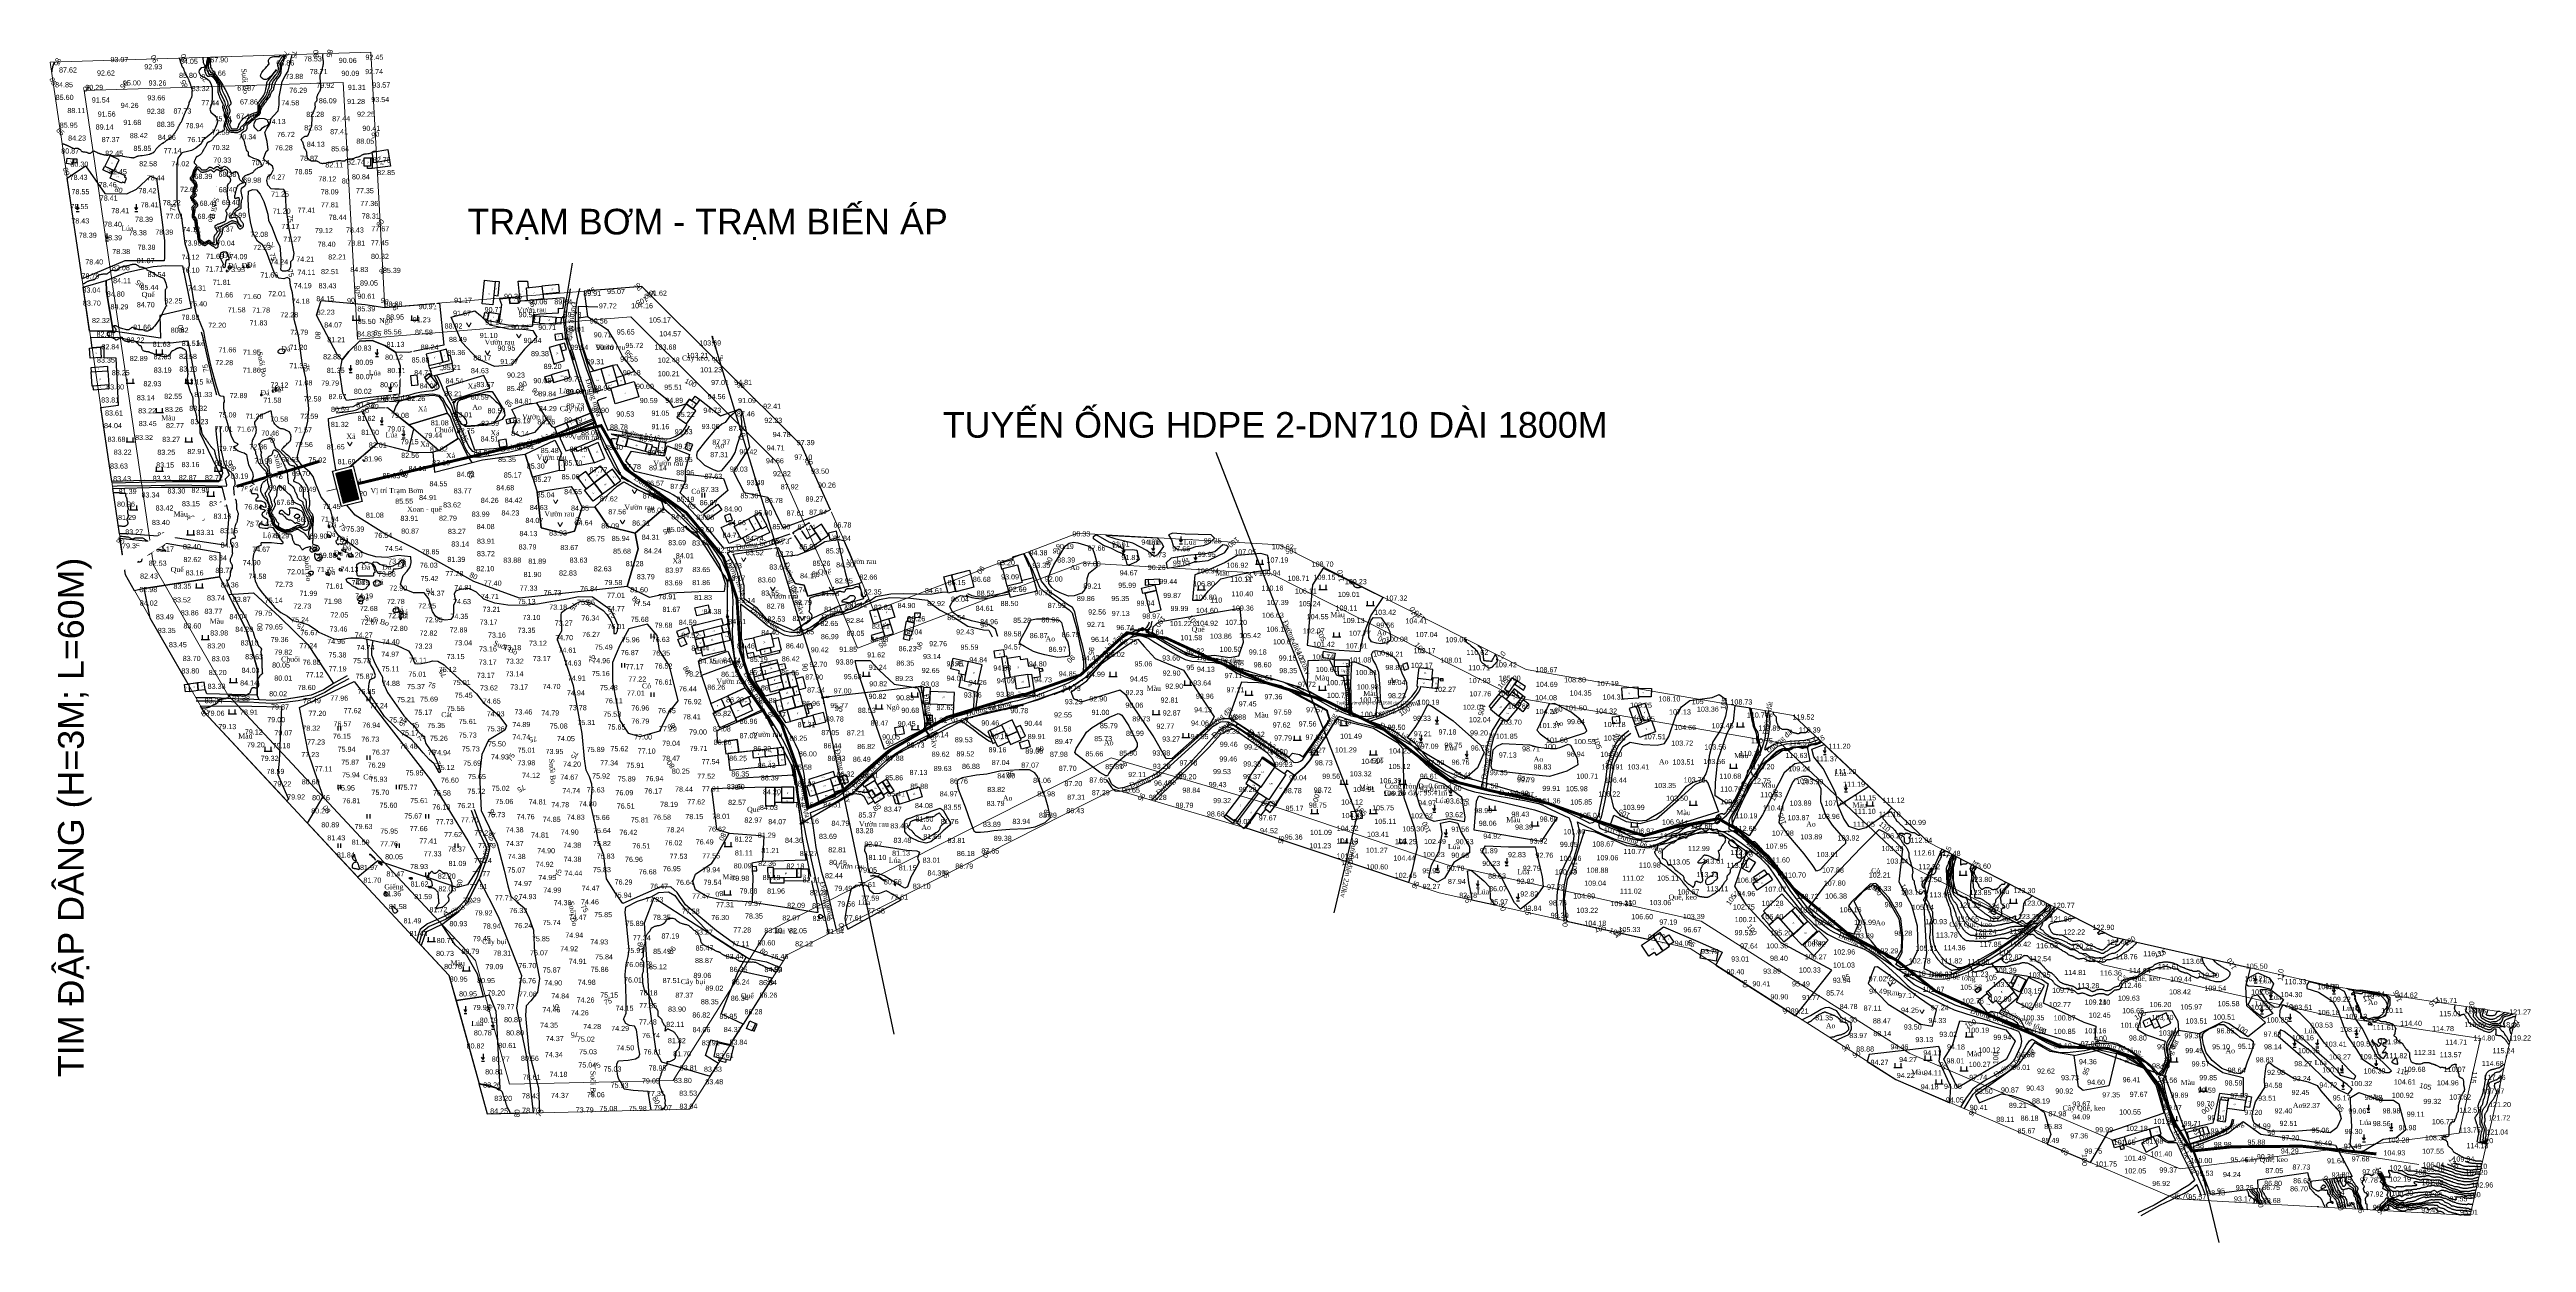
# Model space of a CAD drawing. Header units: metres. Extents: x 429565 to 431255, y 2472510 to 2473324.
import ezdxf
from ezdxf.enums import TextEntityAlignment as Align

# ---------------------------------------------------------------- set-up
doc = ezdxf.new("R2010")
doc.units = ezdxf.units.M
doc.set_wipeout_variables(frame=1)
doc.layers.get('0').update_dxf_attribs({"color": 50})
for name, color, linetype in [('4_Giaothong_CAU', 7, 'Continuous'), ('BV_Ten_Chugiai', 7, 'Continuous'), ('cdct', 7, 'Continuous'), ('cdht', 7, 'Continuous'), ('co2000', 3, 'Continuous'), ('Docao', 7, 'Continuous'), ('duong', 9, 'Continuous'), ('duongdien', 233, 'Continuous'), ('Ghichu', 7, 'Continuous'), ('hanh nha', 6, 'Continuous'), ('lua2000', 3, 'Continuous'), ('mau2000', 3, 'Continuous'), ('MHBS_DongMuc', 3, 'Continuous'), ('nha', 6, 'Continuous'), ('RG', 3, 'Continuous'), ('San', 2, 'Continuous'), ('thuyhe', 4, 'Continuous'), ('tuong', 1, 'Continuous'), ('xrp Nền$0$3', 7, 'Continuous')]:
    doc.layers.add(name, color=color, linetype=linetype)
for name, color, linetype, lineweight in [('Line_3', 3, 'Continuous', 0), ('PLine_5', 2, 'Continuous', 0), ('PLine_74', 74, 'Continuous', 0), ('rau 2000', 3, 'Continuous', 0), ('Text_7', 7, 'Continuous', 0)]:
    doc.layers.add(name, color=color, linetype=linetype, lineweight=lineweight)
doc.styles.add('arial', font='arial.ttf')
doc.styles.add('ghichu', font='times.ttf', dxfattribs={"height": 1.5})
doc.styles.get("Standard").update_dxf_attribs({"font": 'arial.ttf'})
doc.styles.add('Text', font='VnArial')
doc.linetypes.add('DUONG_MEP_NUOC', pattern='A,0.2,[130,ltypeshp.shx,S=0.15,R=0,X=0,Y=0.15],0.05,[130,ltypeshp.shx,S=0.15,R=0,X=0,Y=0.15],1', length=1.25)
doc.linetypes.add('DUONG_MEP_NUOC1', pattern='A,0.2,[130,ltypeshp.shx,S=0.15,R=0,X=0,Y=-0.15],0.05,[130,ltypeshp.shx,S=0.15,R=0,X=0,Y=-0.15],1', length=1.25)
doc.linetypes.add('HDPE710', pattern='A,1,-0.3,["HDPE 710",Standard,S=0.1,R=0,X=-0.1,Y=-0.05],-0.8', length=2.1)
doc.linetypes.add('R_GIOI_TV', pattern='A,0,[133,ltypeshp.shx,S=0.04,R=0,X=-0.03,Y=0],-0.5', length=0.5)
doc.linetypes.add('TUONG_XAY', pattern='A,0.1,[130,ltypeshp.shx,S=0.15,R=-90,X=0,Y=0.12],0.05,[130,ltypeshp.shx,S=0.15,R=-90,X=-0.05,Y=0.24],0.01,[130,ltypeshp.shx,S=0.12,R=0,X=0.09,Y=0.12],0.01,[130,ltypeshp.shx,S=0.12,R=0,X=-0.22,Y=0.12],2.4', length=2.57)

# ---------------------------------------------------------------- blocks, each defined once
blk = doc.blocks.new('xrp Nền$0$YQ0731082107')
blk.add_wipeout([(-16, 7.5), (9, 7.5), (9, -7.1), (-16, -7.1)]).translate(0, 0, 62)
at = {"layer": 'xrp Nền$0$3'}
h = blk.add_hatch(dxfattribs=at)
h.set_pattern_fill('ANSI31', color=8, scale=0.01, angle=324)
h.paths.add_polyline_path([(7, 5.5), (-14, 5.5), (-11.8, 0), (4.8, 0)])
h.paths.add_polyline_path([(4.8, 0), (-11.8, 0), (-14, -5.1), (7, -5.1)])
h.paths.add_polyline_path([(-14, 5.5), (-14, -5.1), (-11.8, 0)])
h.paths.add_polyline_path([(7, 5.5), (4.8, 0), (7, -5.1)])
for p, q in [((-14, 5.5, 62), (-11.8, 0, 62)), ((7, 5.5, 62), (4.8, 0, 62)), ((-11.8, 0, 62), (-14, -5.1, 62)), ((-11.8, 0, 62), (4.8, 0, 62)), ((4.8, 0, 62), (7, -5.1, 62))]:
    blk.add_line(p, q)
at = {"elevation": 62}
for points in [[(-16, -7.1), (-16, 7.5), (9, 7.5), (9, -7.1)], [(-14, -5.1), (-14, 5.5), (7, 5.5), (7, -5.1)]]:
    blk.add_lwpolyline(points, close=True, dxfattribs=at)
blk = doc.blocks.new('ttin')
for points in [[(-1.9, 0, 1), (-2.1, 0, 1)], [(-0.05, 0, 1), (0.05, 0, 1)], [(1.9, 0, 1), (2.1, 0, 1)]]:
    blk.add_hatch(color=256).paths.add_polyline_path(points)
for points in [[(-2, 0), (-0.25, 0)], [(0.25, 0), (2, 0)]]:
    blk.add_lwpolyline(points)
for centre, radius in [((-2, 0), 0.1), ((0, 0), 0.25), ((0, 0), 0.0452), ((2, 0), 0.1)]:
    blk.add_circle(centre, radius)
blk = doc.blocks.new('bttk')
for points in [[(-0.42, -0.02, 1), (-0.5, -0.02, 1)], [(0.25, 0, 1), (-0.25, 0, 1)], [(-0.17, 1.39), (0.01, 1.34), (-0.04, 1.49)], [(0.41, -0.02, 1), (0.49, -0.02, 1)]]:
    blk.add_hatch(color=256).paths.add_polyline_path(points)
for p, q in [((-0.08, 1.36), (-0.23, 0.86)), ((-0.23, 0.86), (0.2, 1.01)), ((-0.04, 1.49), (-0.17, 1.39)), ((-0.17, 1.39), (0.01, 1.34)), ((-0.04, 1.49), (0.01, 1.34)), ((0.2, 1.01), (0, 0.25))]:
    blk.add_line(p, q)
for centre, radius in [((-0.46, -0.02), 0.2), ((-0.46, -0.02), 0.0376), ((0, 0), 0.25), ((0.45, -0.02), 0.2), ((0.45, -0.02), 0.0376)]:
    blk.add_circle(centre, radius)
blk = doc.blocks.new('hathe_dynamic')
at = {"layer": 'cdht'}
blk.add_hatch(color=256, dxfattribs=at).paths.add_polyline_path([(0.05, 0, 1), (-0.05, 0, 1)])
for p, q in [((0.25, 0), (1.75, 0)), ((1.75, 0), (1.56, 0.16)), ((1.75, 0), (1.56, -0.16))]:
    blk.add_line(p, q, dxfattribs=at)
for radius in [0.25, 0.05]:
    blk.add_circle((0, 0), radius, dxfattribs=at)
blk = doc.blocks.new('caothe_dynamic')
at = {"layer": 'cdct'}
blk.add_hatch(color=256, dxfattribs=at).paths.add_polyline_path([(0.05, 0, 1), (-0.05, 0, 1)])
for p, q in [((0.25, 0), (1.75, 0)), ((1.25, 0), (1.06, 0.16)), ((1.25, 0), (1.06, -0.16)), ((1.75, 0), (1.56, 0.16)), ((1.75, 0), (1.56, -0.16))]:
    blk.add_line(p, q, dxfattribs=at)
for radius in [0.25, 0.05]:
    blk.add_circle((0, 0), radius, dxfattribs=at)
blk = doc.blocks.new('luanuoc')
for p, q in [((0, 0), (-0.25, 0.43)), ((0, 1), (0, 0)), ((0, 0), (0.25, 0.43)), ((-0.25, -0.25), (0.25, -0.25))]:
    blk.add_line(p, q)
blk = doc.blocks.new('mau')
for p, q in [((-0.7, 0), (0.7, 0)), ((-0.5, 0), (-0.5, 0.75)), ((0.5, 0), (0.5, 0.75))]:
    blk.add_line(p, q)
blk = doc.blocks.new('cothap')
for p, q in [((-0.21, 0.74), (-0.21, -0.01)), ((0.29, 0.74), (0.29, -0.01))]:
    blk.add_line(p, q)
blk = doc.blocks.new('gxay')
blk.add_hatch(color=256).paths.add_polyline_path([(0.05, 0, 1), (-0.05, 0, 1)])
for radius in [0.45, 0.05]:
    blk.add_circle((0, 0), radius)
blk = doc.blocks.new('rau')
for q in [(-0.45, 0.75), (0.45, 0.75)]:
    blk.add_line((0, 0), q)
blk = doc.blocks.new('A$Ce915ad33')
at = {"layer": '4_Giaothong_CAU', "color": 8, "const_width": 0.2}
for points in [[(430523.3, 2472828), (430523.6, 2472827.1), (430520.9, 2472822), (430520, 2472821.7)], [(430524.6, 2472827.4), (430523.6, 2472827.1), (430520.9, 2472822), (430521.2, 2472821)]]:
    blk.add_lwpolyline(points, dxfattribs=at)
at = {"layer": 'duong', "color": 8}
for points in [[(430096.9, 2472720.7), (430093.3, 2472736.8), (430088.3, 2472756.8), (430087.4, 2472760.9), (430082, 2472785), (430080.1, 2472794.3), (430077.8, 2472805.5), (430076.2, 2472814.9), (430075.6, 2472821), (430073.9, 2472832.4), (430072.5, 2472837.3), (430069.3, 2472845.1), (430066.3, 2472851.6), (430062.6, 2472858), (430056.4, 2472867.9), (430055.1, 2472869.5), (430049.1, 2472877.9), (430041.3, 2472889.3), (430036.5, 2472897.1), (430034.3, 2472901.6), (430033.4, 2472905.2), (430032.5, 2472910.2), (430031.7, 2472918.7), (430031.2, 2472925.6), (430031.3, 2472933.4), (430031.5, 2472942.1), (430031.6, 2472946.3), (430031.3, 2472951.8), (430030.4, 2472958.4), (430027.7, 2472966.4), (430023.4, 2472975.6), (430020.3, 2472980.5), (430015.9, 2472986.3), (430010.4, 2472992.3), (430003.2, 2472999.8), (429995.6, 2473008), (429990, 2473012.9), (429985.4, 2473016.4), (429977.2, 2473020.6), (429966, 2473026), (429960.2, 2473029.6), (429956, 2473032.5), (429954.3, 2473033.9), (429950.5, 2473039.1), (429948, 2473044), (429946.2, 2473047.2), (429943.5, 2473052.5), (429941.6, 2473057.8), (429939.4, 2473065.2), (429937.7, 2473069.9), (429935.2, 2473076.2), (429932.1, 2473084.5), (429931.1, 2473089.4), (429928.6, 2473096.5), (429926.5, 2473102.9), (429924.2, 2473110.7), (429922.4, 2473116.6), (429920.1, 2473122.9), (429918.4, 2473128.2), (429918.2, 2473131.3), (429917.4, 2473136), (429917.4, 2473138.9), (429917.9, 2473143.4), (429918.7, 2473149.4), (429919.9, 2473155.7), (429920.6, 2473160.5)], [(429926.8, 2473160.8), (429924.9, 2473152.9), (429924, 2473146.2), (429923.8, 2473141.2), (429923.9, 2473135.4), (429924.3, 2473131.1), (429925.4, 2473125.3), (429928.3, 2473115.4), (429931.4, 2473106.3), (429934.3, 2473098.2), (429936.3, 2473091.1), (429936.6, 2473090.3)], [(429827.6, 2473101.5), (429830, 2473096.2), (429830.9, 2473093.5), (429830.8, 2473093), (429829.8, 2473092.2), (429826.4, 2473091), (429822.2, 2473090.5), (429817.8, 2473089.8), (429814.4, 2473089.2), (429810.1, 2473087.8), (429802.7, 2473086.4), (429794.1, 2473085.8), (429788, 2473085.4), (429784.1, 2473084.7), (429777.8, 2473083), (429774.1, 2473081.3), (429772, 2473080.1), (429766.1, 2473079.3), (429763.1, 2473078.9), (429759.9, 2473078.5)], [(429760.7, 2473076), (429767.6, 2473076.7), (429771.8, 2473077.4), (429774.5, 2473078), (429778.9, 2473080.2), (429782.6, 2473082.2), (429789, 2473083.5), (429793.8, 2473083.7), (429800.4, 2473083.9), (429807, 2473085.1), (429813.5, 2473087.2), (429818.3, 2473088.2), (429823.9, 2473088.7), (429826.7, 2473088.9), (429831, 2473088), (429833.4, 2473086.2), (429835.6, 2473081.9), (429838.5, 2473077.5), (429841.7, 2473069), (429845, 2473061.3), (429847.9, 2473054), (429849.4, 2473050.7), (429850.4, 2473049.1), (429852.7, 2473046.7), (429854.5, 2473046), (429859.6, 2473046), (429865.8, 2473046.8), (429871.7, 2473048), (429879.5, 2473049.3), (429884.9, 2473050.7)], [(429936.6, 2473090.3), (429937.4, 2473090.3), (429938.3, 2473090.3), (429942.9, 2473092)], [(429945, 2473086.5), (429940.2, 2473084.8), (429938.8, 2473083.8)], [(429938.8, 2473083.8), (429938.9, 2473083.6), (429943.3, 2473070.8), (429945.8, 2473064.7), (429946, 2473064.2)], [(429607.7, 2473028.2), (429626.4, 2473028.6), (429649.1, 2473029), (429674.2, 2473029), (429680.5, 2473029), (429681.5, 2473029.9), (429682.3, 2473032), (429683.3, 2473034.9), (429683, 2473038), (429681.5, 2473042.3), (429680.2, 2473052.5), (429679.3, 2473059.2), (429678.8, 2473063.9), (429678.9, 2473066.5)], [(429937.2, 2473071.1), (429929, 2473067.9), (429914.4, 2473062.4), (429907.9, 2473060.7), (429897.4, 2473057.3), (429884.1, 2473053.5)], [(429937.7, 2473069.8), (429936.8, 2473069.5), (429924.1, 2473064.2), (429909.6, 2473059.1), (429884.9, 2473050.7)], [(429946, 2473064.2), (429947.6, 2473064.5), (429947.6, 2473064.5), (429954.5, 2473063.4), (429963.4, 2473061.5), (429973.4, 2473059.8), (429982.1, 2473058.4), (429986.1, 2473058.3), (429988.6, 2473058.5), (429992, 2473059.7), (429994.9, 2473061.4), (429997.2, 2473063.4), (429998.7, 2473065.5), (430000.2, 2473068.1)], [(429948.7, 2473061.6), (429948.7, 2473061.6), (429954, 2473060.9), (429963, 2473059.6), (429973.1, 2473057.9), (429981.9, 2473056.5), (429986.4, 2473056), (429989, 2473056.6), (429992.8, 2473057.9), (429996, 2473059.8), (429998.7, 2473062.1), (430000.4, 2473064.5), (430001.8, 2473067.2)], [(429681.6, 2473066.1), (429681.9, 2473058.9), (429682, 2473051.1), (429684.1, 2473042), (429686.9, 2473035.9), (429687.7, 2473033.4), (429685, 2473030.6), (429685.9, 2473026.9), (429685.7, 2473025.6), (429680.3, 2473025.9), (429653.3, 2473026.7), (429634.5, 2473026.1), (429611.2, 2473025.9), (429608.1, 2473025.8)], [(429948.1, 2473058.2), (429949.3, 2473058.5), (429950.8, 2473058.5), (429952.7, 2473058.2)], [(429948.1, 2473058.2), (429949.2, 2473054.9), (429952.8, 2473047.5), (429954.6, 2473044.3), (429956.7, 2473041.4), (429959.3, 2473038.5), (429961.6, 2473036.2), (429965.8, 2473033.1), (429970.4, 2473030.1), (429976.4, 2473026.9), (429982.6, 2473024.1), (429987.5, 2473021.9), (429990.9, 2473020), (429993.8, 2473018.1), (429998.9, 2473013.5), (430003.3, 2473009), (430008.6, 2473003.1), (430015.6, 2472995.1), (430025, 2472983.6)], [(430025, 2472983.6), (430029.1, 2472984.4), (430035.1, 2472984.8), (430042.6, 2472985.6), (430048.9, 2472986.2), (430053.9, 2472987.7), (430061.2, 2472990.1), (430070.5, 2472993.3)], [(430027.6, 2472980.2), (430029.9, 2472981.5), (430035.4, 2472982), (430042.9, 2472982.8), (430049.4, 2472983.5), (430054.7, 2472985), (430062.1, 2472987.5), (430071.4, 2472990.7)], [(430027.6, 2472980.2), (430031.9, 2472973), (430034.3, 2472967.1), (430035.5, 2472961.5), (430036.1, 2472957.3), (430036.9, 2472949.3)], [(430230, 2472979.8), (430232.6, 2472975.7), (430235.5, 2472969.7), (430238.3, 2472962.4), (430240.9, 2472956.5), (430243.3, 2472954.5), (430248.8, 2472950.3), (430255.3, 2472945.7), (430260.9, 2472941.6), (430262.9, 2472939.4), (430264, 2472936.3), (430265.9, 2472929.2), (430268.2, 2472918), (430270.4, 2472908.4), (430270.6, 2472905.2), (430270.4, 2472898.5)], [(430272.6, 2472900.3), (430272.5, 2472903.6), (430272.1, 2472908.4), (430270.3, 2472916.6), (430268.3, 2472924), (430267, 2472930.1), (430265.9, 2472934.7), (430264.9, 2472940.2), (430263.1, 2472943.1), (430259.8, 2472945.1), (430252.2, 2472950.6), (430248.5, 2472953.1), (430244, 2472958.6), (430242.1, 2472961.1), (430240.5, 2472965.3), (430238.9, 2472969.9), (430237.2, 2472974.6), (430233.4, 2472981.1)], [(430036.9, 2472949.3), (430040.2, 2472945.3), (430047.2, 2472940.8), (430056, 2472932.9), (430062.4, 2472929.5), (430066.6, 2472927.2), (430071, 2472926.2), (430077.1, 2472926.3), (430084.3, 2472929.5), (430091.1, 2472934.3), (430095.1, 2472937.1), (430099.3, 2472938.7), (430107.4, 2472940.6), (430115.9, 2472943.5), (430121.6, 2472946.4), (430125.1, 2472948)], [(430125.1, 2472948), (430128.9, 2472950.7), (430139.3, 2472952.5), (430148.1, 2472952.7), (430166, 2472952.3), (430174.2, 2472953.5), (430177.8, 2472953.9)], [(430125.8, 2472946.6), (430131.6, 2472948.6), (430138.6, 2472950), (430152.8, 2472949.5), (430164.3, 2472948.1), (430167.3, 2472945.3), (430172.5, 2472941.5), (430183, 2472936), (430191.7, 2472930.4), (430202.4, 2472927.9), (430206.1, 2472927.6), (430208.3, 2472923)], [(430212.3, 2472923.4), (430210.6, 2472928.4), (430206.4, 2472931.3), (430194.3, 2472934), (430185.7, 2472936.8), (430181.3, 2472940), (430179.6, 2472943.9), (430181.1, 2472946.8), (430183.1, 2472949.3), (430186.7, 2472951.3), (430191.8, 2472950.7)], [(430220, 2472952.3), (430215.4, 2472951.4), (430210.5, 2472950.5), (430206.9, 2472949.5), (430203.4, 2472949), (430201.5, 2472948.9), (430197, 2472949.3), (430194.8, 2472949.6), (430191.8, 2472950.7), (430190.6, 2472951.5)], [(430191.5, 2472952.6), (430194.6, 2472951.4), (430197.6, 2472950.6), (430200.9, 2472950.3), (430204.2, 2472950.4), (430206.4, 2472951), (430208.8, 2472951.5), (430219.7, 2472953.9)], [(430036.7, 2472945.6), (430039.1, 2472943.7), (430046, 2472938.5), (430055, 2472930.8), (430061.1, 2472927.3), (430066.5, 2472924.5), (430071, 2472923.6), (430077.6, 2472924.2), (430085.1, 2472928.2), (430092, 2472933.1), (430095.8, 2472935.7), (430099.7, 2472937.2), (430107.8, 2472939.1), (430116.5, 2472942), (430122.3, 2472945), (430125.8, 2472946.6)], [(430036.7, 2472945.6), (430036.7, 2472943.6), (430037, 2472930.2), (430037.2, 2472922.3), (430037.5, 2472920.5), (430038.4, 2472912.9), (430039.2, 2472906.8), (430041.5, 2472899.6), (430042.7, 2472897), (430044.4, 2472893.8), (430047, 2472889.7), (430053.3, 2472881.6), (430055.9, 2472878), (430059.6, 2472873), (430063, 2472868.1), (430067.4, 2472861.7), (430068.4, 2472860.1), (430069.5, 2472858), (430072.3, 2472853.2), (430073.9, 2472850.1), (430075.9, 2472845.8), (430077.3, 2472841.3), (430079, 2472834.2), (430080, 2472828), (430080.5, 2472822.8), (430081.4, 2472816.8), (430082.9, 2472809.3), (430083.6, 2472805.9)], [(430315.6, 2472933.2), (430315.1, 2472931.8), (430313.8, 2472929.5), (430312.9, 2472928.6), (430310.9, 2472927.3)], [(430313.3, 2472926.4), (430315, 2472927.9), (430316.8, 2472930.4), (430317.3, 2472932.9), (430317.5, 2472933.8)], [(430310.9, 2472927.3), (430308.2, 2472927.4), (430305.5, 2472926.9), (430302.5, 2472925.5), (430293.6, 2472920.1), (430287.5, 2472914.8), (430280.4, 2472908.4), (430273.5, 2472901.1), (430272.6, 2472900.3)], [(430451.7, 2472869.6), (430447.3, 2472871.4), (430441.1, 2472874.2), (430434.8, 2472877.8), (430425.8, 2472882.5), (430415.9, 2472887.8), (430413.9, 2472888.8), (430407.3, 2472892.2), (430403.2, 2472893.4), (430388.5, 2472896.4), (430383.5, 2472897.7), (430377.8, 2472900.1), (430373.6, 2472902.8), (430370.7, 2472904.8), (430367.7, 2472906.5), (430365, 2472907.2), (430360.3, 2472908), (430354.8, 2472908.5), (430348.2, 2472909), (430345.6, 2472909.1), (430341.3, 2472910.4), (430338.1, 2472911.9), (430333.4, 2472914.5), (430322.1, 2472921.3), (430314.5, 2472925.9), (430313.3, 2472926.4)], [(430270.4, 2472898.5), (430269.9, 2472898.1), (430265.2, 2472894.3), (430260.8, 2472891.8), (430254.8, 2472889.3), (430244, 2472885), (430237.8, 2472882.5), (430232, 2472881.2), (430225.6, 2472879.4), (430222.3, 2472878.7), (430215.7, 2472877), (430206, 2472874.7), (430197.8, 2472872.8), (430197, 2472872.5)], [(429768.2, 2472896.4), (429758.8, 2472891.2), (429752, 2472886.9), (429743.6, 2472883.3), (429734.4, 2472881.6), (429725.5, 2472880.4), (429717.5, 2472879.6), (429708.1, 2472880.2), (429700.8, 2472880.5), (429694.9, 2472880.6), (429678.2, 2472881.5), (429668.4, 2472881.5), (429665.1, 2472881.5)], [(429769.3, 2472894.5), (429759.9, 2472889.4), (429753, 2472885), (429744.3, 2472881.2), (429734.7, 2472879.4), (429725.8, 2472878.3), (429717.5, 2472877.5), (429708, 2472878.1), (429700.8, 2472878.4), (429694.8, 2472878.5), (429678.2, 2472879.3), (429668.4, 2472879.3), (429665.1, 2472879.3)], [(430194.6, 2472871.8), (430195.8, 2472875.3), (430196.2, 2472880.4), (430196.3, 2472883), (430196.1, 2472885.9)], [(430198.4, 2472885.3), (430198.2, 2472882), (430197.5, 2472877.1), (430197.1, 2472873.1), (430197, 2472872.5)], [(430450.5, 2472896.8), (430450.8, 2472888.7), (430451.1, 2472887.7), (430451.3, 2472885.4), (430451.7, 2472874), (430451.7, 2472869.6)], [(430452.7, 2472869.3), (430452.7, 2472874.7), (430452.2, 2472888), (430451.9, 2472888.6), (430451.5, 2472892.2), (430451.3, 2472896.9)], [(430463.3, 2472866.4), (430469, 2472868.3), (430475.7, 2472870.6), (430486, 2472875.2), (430490.3, 2472877.8), (430494.7, 2472882.3), (430497.7, 2472886.3), (430498.9, 2472888.5), (430499.2, 2472889.3)], [(430466.1, 2472865.5), (430469.6, 2472866.6), (430476.4, 2472868.9), (430486.9, 2472873.6), (430491.5, 2472876.4), (430496.1, 2472881.1), (430499.3, 2472885.3), (430500.6, 2472887.8), (430501, 2472889.1)], [(430165.7, 2472869.4), (430165.8, 2472866), (430166.1, 2472862.5), (430166.2, 2472860.8)], [(430168.6, 2472862.1), (430168.3, 2472863.8), (430167.7, 2472867.6), (430167.7, 2472869.7)], [(430194.6, 2472871.8), (430182.6, 2472868.3), (430179.2, 2472866.9), (430177.6, 2472866.2), (430172.7, 2472864.3), (430168.7, 2472862.2), (430168.6, 2472862.1)], [(430208, 2472851.2), (430206, 2472852), (430199.4, 2472856.6), (430195.4, 2472859.8), (430190.8, 2472863), (430188.2, 2472865.2), (430187.2, 2472866.4)], [(430286.2, 2472825.7), (430289.8, 2472820.3), (430291.4, 2472818.8), (430292.6, 2472818.1), (430295, 2472817.8), (430298.5, 2472818.3), (430306, 2472820), (430315.1, 2472824.3), (430322.8, 2472828.6), (430329.8, 2472835), (430342.5, 2472846.7), (430352.4, 2472855.5), (430359.2, 2472862.1), (430361.9, 2472863.8), (430364.5, 2472865.1), (430367.5, 2472865.3), (430369.5, 2472865), (430373.5, 2472863), (430378.6, 2472859.9), (430397, 2472847.4), (430409.5, 2472838.2)], [(430375.1, 2472864.1), (430373.2, 2472865.8), (430370, 2472867.1), (430366, 2472867.1), (430361.8, 2472866), (430355.9, 2472861.1), (430338.9, 2472845.7), (430325.9, 2472834.3), (430320.5, 2472829.6), (430311.8, 2472825.5), (430304.7, 2472822.4), (430298.5, 2472820.3), (430294.8, 2472819.6), (430292.9, 2472820.3), (430290.9, 2472821.7), (430289.8, 2472822.8), (430288, 2472826.9)], [(430369.5, 2472863.6), (430368.8, 2472861.6)], [(430373.6, 2472862.3), (430369.5, 2472863.6)], [(430375.6, 2472863.8), (430374.9, 2472862.2)], [(430411.4, 2472840), (430393.3, 2472852.1), (430375.1, 2472864.1)], [(430411.4, 2472840), (430414, 2472837.6), (430415.3, 2472837.4), (430417.1, 2472837.5), (430418.9, 2472838.2), (430420.4, 2472839.5), (430428.2, 2472850.5), (430436.7, 2472862.8), (430439.1, 2472866.5), (430437.8, 2472870.1), (430437.3, 2472872.9)], [(430463.3, 2472866.4), (430458.7, 2472867.9), (430452.7, 2472869.3)], [(430541.7, 2472819.7), (430534.2, 2472821.5), (430527.6, 2472823.8), (430523.4, 2472825.9), (430519.7, 2472828.3), (430517, 2472830.1), (430511.4, 2472833.8), (430506.8, 2472837.3), (430502.5, 2472841.5), (430498.1, 2472845.8), (430493.8, 2472850.2), (430489.6, 2472853.5), (430484.7, 2472857.3), (430479.2, 2472860.5), (430474.4, 2472862.7), (430466.4, 2472865.4), (430466.1, 2472865.5)], [(430541.7, 2472819.7), (430542.8, 2472821.6), (430543.8, 2472828), (430545.2, 2472837), (430545.8, 2472846.5), (430547.7, 2472853.5), (430549.7, 2472858.8), (430555.5, 2472868.3)], [(430545.4, 2472819.1), (430546.1, 2472826.5), (430548, 2472837), (430549, 2472846.9), (430550.7, 2472854.5), (430553.2, 2472860.2), (430557.6, 2472866.7)], [(430699.8, 2472795.4), (430702.6, 2472796.5), (430706.2, 2472798.4), (430709.3, 2472800.9), (430712, 2472804.2), (430714.7, 2472808.6), (430719.3, 2472818.1), (430722, 2472824.2), (430725.1, 2472829.9), (430728.8, 2472836.1), (430732.3, 2472842.5), (430734.4, 2472848.7), (430736, 2472853.7), (430737, 2472863.3), (430737, 2472868.6), (430735.9, 2472872.8)], [(430737.9, 2472872.5), (430738.8, 2472868.3), (430739, 2472863.5), (430737.6, 2472853.7), (430736.5, 2472849.7), (430735.5, 2472846.7), (430735.7, 2472846.1), (430736, 2472845.9), (430737.3, 2472846.6), (430740.7, 2472849.1), (430745.3, 2472850.8), (430752.8, 2472851.9), (430762.8, 2472852.6), (430768.1, 2472854), (430770.5, 2472855.1)], [(430166.2, 2472860.8), (430165, 2472860.2), (430157.8, 2472856.2), (430150.5, 2472852.3), (430141.7, 2472847.2), (430133.9, 2472840.7), (430124.9, 2472832.4), (430118.4, 2472825.9), (430111.5, 2472820.1), (430107.5, 2472817), (430103, 2472814), (430099.4, 2472812), (430092.2, 2472809.5), (430083.6, 2472805.9)], [(430317.2, 2472811.6), (430326, 2472820.4), (430333.5, 2472827.6), (430344.8, 2472838.7), (430352.3, 2472846.9), (430359.9, 2472855.2), (430363.4, 2472859.1), (430365.1, 2472860.6), (430366.2, 2472861.3), (430367.7, 2472861.6), (430368.8, 2472861.6)], [(430372.8, 2472860.4), (430368.7, 2472859), (430364.3, 2472856.4), (430356.4, 2472847.9), (430345, 2472836.4), (430333.6, 2472825), (430319.2, 2472811)], [(430401.6, 2472834.3), (430401.7, 2472835.8), (430399.6, 2472839.8), (430396.2, 2472843.8), (430384.9, 2472851.9), (430372.8, 2472860.4), (430368.8, 2472861.6)], [(430409.1, 2472838), (430385.6, 2472854.2), (430373.6, 2472862.3)], [(430615.8, 2472796), (430618.3, 2472796.4), (430619.8, 2472797.3), (430622.1, 2472800.9), (430624.2, 2472810.8), (430627.2, 2472825.2), (430628.3, 2472835.4), (430630.9, 2472843.5), (430633.6, 2472849.5), (430635.9, 2472852.5), (430638.4, 2472855.5), (430640.1, 2472857.1), (430642.9, 2472859.1)], [(430623, 2472792.5), (430622.6, 2472794.5), (430622.6, 2472797.1), (430624.2, 2472800.1), (430626.4, 2472810.3), (430629.4, 2472824.8), (430630.5, 2472834.9), (430633, 2472842.7), (430635.6, 2472848.4), (430637.6, 2472851.1), (430640.1, 2472854), (430641.5, 2472855.4), (430644.2, 2472857.3)], [(430772.7, 2472853), (430766.4, 2472850.8), (430759.7, 2472850.6), (430753.9, 2472850.1), (430750.2, 2472849.8), (430744.4, 2472848.2), (430735, 2472839.9), (430730, 2472831.3), (430724.5, 2472823.3), (430719.4, 2472812.2), (430712.4, 2472800.7), (430711.1, 2472797.5), (430711.3, 2472796.1), (430711.2, 2472791.9)], [(430615.8, 2472796), (430615.6, 2472796.2), (430608.8, 2472799.5), (430601.1, 2472803.3), (430594.2, 2472806.2), (430587.8, 2472809.1), (430582.4, 2472812.1), (430577, 2472813.4), (430571.9, 2472814.5), (430565.6, 2472815.5), (430558, 2472816.7), (430552.5, 2472817.7), (430545.4, 2472819.1)], [(429852.9, 2472804.9), (429858.4, 2472789.8), (429862.5, 2472781.2), (429863.2, 2472778.5), (429861.8, 2472772.8), (429856.5, 2472758.5), (429848.7, 2472743.3), (429843.1, 2472737.3), (429834.4, 2472732.2), (429823.1, 2472727.3), (429818.1, 2472723.4), (429816.6, 2472719.7), (429815.7, 2472715.8)], [(429854.9, 2472805.6), (429860.3, 2472790.6), (429864.5, 2472781.9), (429865.3, 2472778.5), (429863.8, 2472772.2), (429858.4, 2472757.7), (429850.4, 2472742.1), (429844.5, 2472735.7), (429835.4, 2472730.3), (429824.2, 2472725.5), (429819.8, 2472722.1), (429818.7, 2472719.1), (429817.4, 2472714)], [(430084.1, 2472802.9), (430086, 2472794.4), (430088, 2472779.4), (430091.8, 2472763.2), (430095.8, 2472749.9), (430099.6, 2472732.7), (430101.9, 2472723.2)], [(430594.6, 2472730.3), (430593.7, 2472740.2), (430594, 2472746.5), (430594.9, 2472754.6), (430596.4, 2472761.5), (430600.1, 2472769.5), (430602.5, 2472773.7), (430604.1, 2472777.9), (430605.2, 2472783.3), (430605.5, 2472787.2), (430604.6, 2472791.8), (430603.4, 2472796.5), (430602.1, 2472799.5)], [(430699.8, 2472795.4), (430694.9, 2472795.4), (430691.1, 2472795.2), (430685.8, 2472794.3), (430678.4, 2472792), (430673.7, 2472790.2), (430668, 2472787.5), (430664, 2472785.5), (430660.7, 2472784.2), (430657, 2472783.5), (430653.6, 2472783.5), (430651, 2472783.9), (430644.7, 2472785.2), (430635.8, 2472787.6), (430624.3, 2472791.9), (430623, 2472792.5)], [(430826, 2472696.2), (430821.8, 2472699.9), (430816.5, 2472704.8), (430812.2, 2472708.6), (430809.7, 2472710), (430805.8, 2472712.2), (430799.2, 2472714.7), (430790.2, 2472717.9), (430782.5, 2472721.5), (430779.4, 2472723.4), (430774.7, 2472726.7), (430770.4, 2472730.2), (430766.2, 2472734), (430761.9, 2472738.5), (430759.3, 2472741.7), (430757.3, 2472744.2), (430753.5, 2472749.2), (430749.5, 2472755.5), (430745.6, 2472761), (430741.8, 2472766.5), (430738.4, 2472770.3), (430734.7, 2472774.3), (430730.5, 2472778.1), (430725.5, 2472782.3), (430720.6, 2472785.8), (430714.9, 2472789.9), (430711.3, 2472791.8), (430711.2, 2472791.9)], [(430826, 2472696.2), (430828.2, 2472696.2), (430832.1, 2472696.1), (430835.5, 2472695.8), (430839.9, 2472694.6), (430844.9, 2472693.4), (430849.8, 2472692.4), (430853.4, 2472691.9), (430856.6, 2472691.9), (430862.7, 2472692.6), (430868.1, 2472694.1), (430873.3, 2472696.3), (430880.7, 2472700.4), (430892.9, 2472707.9), (430907.9, 2472718.2), (430919.3, 2472727.9), (430929.4, 2472738.7), (430930.4, 2472740.1)], [(430933.2, 2472738.7), (430927.8, 2472732.5), (430919.7, 2472725), (430913.4, 2472719.4), (430904.9, 2472713), (430898.3, 2472708.5), (430885.8, 2472700.8), (430881.4, 2472698.4), (430874.4, 2472694.3), (430869.7, 2472692.4), (430864.9, 2472690.6), (430858.6, 2472689.4), (430852.2, 2472689.3), (430846.7, 2472690.2), (430840.2, 2472691.6), (430834.9, 2472692.7), (430833.1, 2472692.8), (430830.5, 2472691.7)], [(430909.7, 2472656.8), (430903.3, 2472659.4), (430891.4, 2472663.3), (430885.2, 2472665.8), (430874, 2472668.9), (430865.6, 2472671.7), (430859.5, 2472674.7), (430854.4, 2472677.4), (430844.8, 2472681.9), (430837.6, 2472685.6), (430833.4, 2472689), (430830.5, 2472691.7)], [(430909.7, 2472656.8), (430909.3, 2472657.6), (430908.1, 2472659.5), (430905.1, 2472661.7), (430901, 2472663.5), (430896.8, 2472665.7), (430895.5, 2472666.2)], [(430896.7, 2472668.3), (430901.5, 2472666.4), (430906.9, 2472663.5), (430909.9, 2472661.9), (430910.7, 2472660.7), (430911.8, 2472658.6), (430912.7, 2472656.8), (430913.4, 2472655.4)], [(430871.8, 2472601), (430874.4, 2472605.5), (430877.9, 2472611), (430881, 2472614.1), (430886.2, 2472617.2), (430893.2, 2472621.2), (430900.3, 2472625.5), (430904.4, 2472628.8), (430908, 2472632.6), (430911.6, 2472639.5), (430914.3, 2472644.4), (430916.3, 2472647.5), (430918.1, 2472648.6)], [(431003.6, 2472624), (431003, 2472624.9), (430999.9, 2472628.6), (430996, 2472632.3), (430993.8, 2472633.4), (430989.8, 2472636.4), (430985.5, 2472639.8), (430980.9, 2472642.6), (430977.2, 2472644), (430973.5, 2472645.1), (430968.4, 2472645.6), (430963.2, 2472645.6), (430956.8, 2472644.6), (430951.2, 2472643.7), (430945.2, 2472642.7), (430939.6, 2472642.5), (430936.6, 2472642.8), (430932.9, 2472643.9), (430928.1, 2472646.1), (430920.7, 2472650.2), (430915.3, 2472654), (430913.4, 2472655.4)], [(431013.5, 2472654.5), (431013.3, 2472652), (431011.9, 2472649.4), (431010, 2472646.3), (431009.5, 2472643.6), (431009.5, 2472641.5), (431010.1, 2472639.7), (431010.7, 2472636.4), (431010.5, 2472633.8), (431009.1, 2472630.5), (431008, 2472627.7), (431006.1, 2472625.3), (431003.6, 2472624)], [(431004.3, 2472623), (431006, 2472623.9), (431007.5, 2472625.1), (431008.7, 2472627.2), (431010.6, 2472631.4), (431011.3, 2472633.9), (431011.4, 2472635.4), (431011.1, 2472637.7), (431010.7, 2472639.9), (431010.6, 2472642), (431011, 2472644.5), (431012.4, 2472647.5), (431013.8, 2472649.9), (431015.3, 2472652.6), (431016, 2472654.9), (431016.1, 2472656.2)], [(431020.8, 2472576.5), (431019.2, 2472580), (431015.5, 2472587), (431013.9, 2472591.1), (431012.1, 2472596.9), (431010.8, 2472600.9), (431008.3, 2472611), (431006.8, 2472617.8), (431005, 2472621.7), (431004.5, 2472622.8), (431004.3, 2472623)], [(431020.8, 2472576.5), (431025.2, 2472577.2), (431031.1, 2472579), (431036, 2472580.6), (431042.3, 2472583.1), (431047.9, 2472586), (431050.3, 2472587.4), (431052.6, 2472588.7), (431053.7, 2472589.9), (431054.3, 2472591.8), (431054.7, 2472594)], [(431055.4, 2472593.7), (431055, 2472591), (431053.7, 2472588.4), (431052.6, 2472587.4), (431048.3, 2472584.8), (431042.6, 2472582.4), (431037.4, 2472580), (431032.5, 2472578.5), (431024.8, 2472576.5), (431023.1, 2472575.9), (431022.5, 2472575.7), (431021.5, 2472575)], [(431003.7, 2472583), (431005.2, 2472581.8), (431007, 2472580.1), (431009, 2472578.7), (431010.6, 2472578), (431012.4, 2472578), (431014.6, 2472578), (431016.5, 2472578.1)], [(431036.4, 2472542.1), (431034.3, 2472547.6), (431031.8, 2472553.3), (431029.6, 2472558.6), (431026, 2472565.7), (431022.1, 2472573.5), (431021.5, 2472575)], [(430992.4, 2472528.3), (431005.3, 2472535.2), (431013, 2472538.9), (431017.3, 2472541.1), (431022.9, 2472543.9), (431027.9, 2472547), (431029, 2472548.2), (431030.4, 2472549.3)]]:
    blk.add_lwpolyline(points, dxfattribs=at)
for points, elevation in [([(429884.1, 2473053.5), (429880.2, 2473052.1), (429873, 2473050.6), (429867.1, 2473049.4), (429862.1, 2473048.1), (429859.5, 2473048.2), (429856.5, 2473048.6), (429853.9, 2473049.5), (429851.3, 2473053), (429849.2, 2473057.4), (429847.3, 2473062.4), (429843.7, 2473069.9), (429841.3, 2473075.5), (429839.4, 2473081.2), (429836.4, 2473086.5), (429834.1, 2473091), (429832.5, 2473095.1), (429830.9, 2473098.8), (429829.3, 2473101.9)], 85.4), ([(429953.1, 2473059.7), (429951.1, 2473060.5), (429949.6, 2473060.9), (429948.9, 2473061.1), (429948.7, 2473061.6)], 89.1), ([(430189.5, 2472867.1), (430190.6, 2472867.5), (430192.8, 2472868), (430198.4, 2472869.6), (430204.9, 2472871.6), (430209.3, 2472872.6), (430219, 2472874.7), (430223, 2472875.9), (430229.9, 2472877.4), (430239.6, 2472880.1), (430246.2, 2472882.5), (430253.6, 2472885.4), (430259.7, 2472888.1), (430265.5, 2472890.9), (430272, 2472895.5), (430276.7, 2472899.8), (430281.6, 2472904.9), (430286.8, 2472910.1), (430292.8, 2472915.1), (430295.4, 2472917.9), (430300.4, 2472921.2), (430302.2, 2472922.3), (430303.6, 2472922.8), (430307.1, 2472923.8), (430308.7, 2472923.9), (430310.9, 2472923.6), (430315, 2472922.1), (430317.7, 2472920.4), (430324.5, 2472916.2), (430331.4, 2472912.2), (430337.3, 2472909.1), (430340.2, 2472907.7), (430344.7, 2472906.6), (430348.9, 2472906.2), (430354.1, 2472905.9), (430359.9, 2472905.6), (430363.8, 2472904.8), (430366.3, 2472903.9), (430370.7, 2472901.2), (430376, 2472898), (430380.4, 2472896), (430383.3, 2472895.2), (430387.8, 2472893.5), (430391.5, 2472892.7), (430400.8, 2472891), (430405.3, 2472889.8), (430406.7, 2472889.3), (430415.3, 2472885.1), (430420.2, 2472882.2), (430427.2, 2472878.5), (430436.4, 2472873.5), (430437.3, 2472872.9)], 84.2), ([(430115, 2472818.8), (430121, 2472824.6), (430126.7, 2472829.6), (430132.8, 2472835.8), (430135.8, 2472838.5), (430138.9, 2472840.9), (430142.5, 2472843.5), (430146.5, 2472845.9), (430151, 2472848.6), (430156.6, 2472851.9), (430164.6, 2472855.9), (430170.4, 2472859), (430175.1, 2472861.7), (430178.5, 2472863.4), (430180.3, 2472864.1), (430185.2, 2472865.8), (430187.2, 2472866.4)], 84.2), ([(430189.5, 2472867.1), (430193.8, 2472863.2), (430199.3, 2472859.4), (430204.7, 2472855.3), (430206.8, 2472854.1), (430207.5, 2472854.1)], 84.2), ([(430445.4, 2472868.8), (430443.8, 2472867.4), (430441, 2472863.4), (430436.2, 2472855.6), (430430.5, 2472846.8), (430424.9, 2472838.5), (430421.3, 2472834.2), (430415.8, 2472829.6), (430413.6, 2472827.7)], 84.2), ([(430445.4, 2472868.8), (430452, 2472866.4), (430458, 2472864.5), (430462.4, 2472863.5), (430468.4, 2472861.9), (430472.1, 2472860.8), (430477, 2472858.7), (430479.9, 2472857), (430485, 2472853.3), (430491.8, 2472847.6), (430493.3, 2472846.4), (430499.1, 2472841), (430504.3, 2472835.9), (430508.5, 2472832.4), (430512.3, 2472829.8), (430517.1, 2472826.6), (430521.2, 2472823.7), (430525.3, 2472821.9), (430529.4, 2472820.1), (430532.9, 2472818.8), (430537.6, 2472817.4), (430541.1, 2472816.7), (430544.6, 2472815.9), (430552.9, 2472814.6), (430561.5, 2472813.2), (430566, 2472812.4), (430571.6, 2472811.3), (430578, 2472810.1), (430581.3, 2472809.4), (430584.7, 2472807.9), (430589.4, 2472805.6), (430593.8, 2472803.5), (430599.5, 2472800.8), (430602.1, 2472799.5)], 84.2), ([(430084.1, 2472802.9), (430093.1, 2472806.7), (430099.8, 2472809.4), (430103.2, 2472811.3), (430107.9, 2472814.1), (430111.7, 2472816.5)], 84.2), ([(430111.7, 2472816.5), (430114, 2472816.1), (430116.3, 2472816), (430118.9, 2472815.6), (430119.9, 2472815.1), (430120.7, 2472814.3)], 84.2), ([(430115, 2472818.8), (430115.9, 2472818.1), (430116.9, 2472817.8), (430117.8, 2472817.6), (430118.9, 2472817.5), (430120.5, 2472817.3), (430121.1, 2472817)], 84.2), ([(430120.7, 2472814.3), (430123.7, 2472808.8), (430127.5, 2472811)], 84.2), ([(430121.1, 2472817), (430123.8, 2472817.1)], 84.2), ([(430607.5, 2472796.8), (430609, 2472791), (430608.1, 2472781.2), (430605.4, 2472772.2), (430600.3, 2472761.6), (430598.4, 2472752.7), (430598, 2472742.1), (430598.6, 2472730.7), (430599, 2472729.3)], 84.2), ([(430607.5, 2472796.8), (430611.8, 2472794.9), (430620.1, 2472790.8), (430625.1, 2472788.5), (430628.6, 2472787), (430632.8, 2472785.3), (430637.2, 2472783.9), (430641.5, 2472782.5), (430644.8, 2472781.7), (430648.7, 2472780.6), (430652.8, 2472779.9), (430657.2, 2472780.3), (430661, 2472781.2), (430665.4, 2472783), (430670.8, 2472785.4), (430679.7, 2472789.1), (430683.9, 2472790.2), (430687.1, 2472791), (430692.1, 2472792), (430695.8, 2472792.4), (430699.4, 2472792.1), (430703, 2472791.5), (430708.6, 2472789.5), (430714.5, 2472785.9), (430719.8, 2472782.4), (430726.8, 2472777), (430732, 2472772.7), (430737.4, 2472767.2), (430739.3, 2472764.7), (430744.3, 2472757.5), (430748.9, 2472750.3), (430754.9, 2472742.6), (430761.5, 2472734.5), (430769, 2472727.2), (430772.7, 2472724.3), (430778.5, 2472720.2), (430782, 2472718.3), (430786.7, 2472716.2), (430793.3, 2472713.7), (430798.2, 2472711.9), (430803.1, 2472710.1), (430806.9, 2472708.2), (430810.1, 2472706), (430813.3, 2472703.6), (430816.2, 2472700.8), (430820, 2472697.4), (430828.2, 2472689.9), (430832.7, 2472685.5), (430835.6, 2472683.1), (430842, 2472679.6), (430849, 2472676.4), (430857.1, 2472672.1), (430864.8, 2472668.6), (430873.3, 2472665.8), (430884.7, 2472662.3), (430897.4, 2472658), (430908.7, 2472654)], 84.2), ([(430908.7, 2472654), (430910, 2472651.7), (430910.3, 2472650.1), (430910.8, 2472647), (430910.2, 2472643.6), (430905.7, 2472634.2), (430899.4, 2472628.1), (430892.4, 2472623.7), (430886.8, 2472620.8), (430881.1, 2472616.9), (430877.7, 2472614.4), (430873.1, 2472608.5), (430869.3, 2472602.1)], 84.2), ([(430918.1, 2472648.6), (430925.6, 2472644), (430931.5, 2472640.8), (430936.4, 2472639.6), (430942, 2472639.5), (430946, 2472639.8), (430953.8, 2472640.9), (430959.8, 2472642.1), (430964.2, 2472642.7), (430966.8, 2472642.7), (430971.6, 2472642.2), (430974.9, 2472641.3), (430980.6, 2472638.8), (430987, 2472635), (430992.3, 2472630.6), (430998, 2472626.5), (431001, 2472622.4), (431003.5, 2472617.8), (431005.6, 2472609.8), (431007.2, 2472604), (431008, 2472600.1), (431009.8, 2472594), (431012.1, 2472587.6), (431015.9, 2472579.3)], 84.2), ([(431015.9, 2472579.3), (431014.3, 2472578.8), (431012.7, 2472578.7), (431011.1, 2472578.8), (431009.2, 2472579.7), (431007.5, 2472580.9), (431004.7, 2472583.3)], 84.2), ([(431016.5, 2472578.1), (431017.4, 2472576.4), (431020.7, 2472569.2), (431024.6, 2472561.5), (431028.9, 2472552.5)], 84.2), ([(431028.9, 2472552.5), (431027.9, 2472551.3), (431024.9, 2472548.9), (431020.7, 2472546.3), (431016.4, 2472543.7), (431011.9, 2472541.4), (431001.3, 2472535.3), (430990.2, 2472530.1)], 84.2), ([(431030.4, 2472549.3), (431030.5, 2472549.1), (431032.3, 2472544.9), (431033.4, 2472541.7)], 84.2)]:
    blk.add_lwpolyline(points, dxfattribs=dict(at, elevation=elevation))
at = {"layer": 'duongdien', "color": 8}
for points in [[(431045.7, 2472509.8), (431035.5, 2472552.4), (431021.4, 2472589.2), (431008.8, 2472623.1), (430982.2, 2472633.4), (430950.8, 2472644.6), (430914.6, 2472655.5), (430870.2, 2472672.8), (430833.1, 2472691.8), (430795.1, 2472717.3), (430769.6, 2472732.1), (430748.8, 2472758.8), (430715.1, 2472790.6), (430681.5, 2472788.3), (430649.3, 2472784.8), (430610.1, 2472801.2), (430572.3, 2472815.5), (430531.7, 2472827.1), (430499.2, 2472846.5), (430459.9, 2472868.5), (430417.1, 2472888.9), (430379.1, 2472900.8), (430340.9, 2472911.7), (430310.9, 2472928.9), (430287.2, 2472909.9), (430273.1, 2472895.8), (430260.7, 2472887.9), (430225, 2472875.3), (430190.8, 2472867.4), (430166.4, 2472854.6), (430143.1, 2472843), (430112.6, 2472815.8), (430078, 2472795.6), (430073.1, 2472832.4), (430054.7, 2472868), (430034.1, 2472899.5), (430027.8, 2472936.8), (430027.8, 2472961.4), (430006.3, 2472994.5), (429984.8, 2473015.9), (429956.1, 2473031.5), (429937.1, 2473069.3), (429928.7, 2473090.8), (429917.5, 2473126.5), (429915.9, 2473141.2), (429921.9, 2473178.2)], [(430018.5, 2473124.2), (430048, 2473026.9), (430092.8, 2472881.6), (430141.3, 2472651.9)], [(430441.7, 2472734.8), (430457.4, 2472801), (430361.3, 2473049)], [(430166.4, 2472854.6), (430162.3, 2472860.3), (430164.4, 2472864.1), (430159.9, 2472889.1), (430092.8, 2472881.6)]]:
    blk.add_lwpolyline(points, dxfattribs=at)
blk.add_lwpolyline([(430453.4, 2472803.8), (430460.1, 2472804.6), (430460.8, 2472799.1), (430454.1, 2472798.3)], close=True, dxfattribs=at)
at = {"layer": 'Ghichu', "color": 8}
for points in [[(429695.9, 2473311, 0, 0, 0), (429695.6, 2473314.5, 2, 0, 0), (429695.3, 2473318, 0, 0, 0)], [(429677.6, 2473223.3, 0, 0, 0), (429678.4, 2473226.7, 2, 0, 0), (429679.3, 2473230.1, 0, 0, 0)], [(429706.8, 2473117.5, 0, 0, 0), (429706.1, 2473120.9, 2, 0, 0), (429705.4, 2473124.4, 0, 0, 0)], [(429718.3, 2473047.6, 0, 0, 0), (429717.6, 2473051.1, 2, 0, 0), (429716.9, 2473054.5, 0, 0, 0)], [(429738.9, 2472978.3, 0, 0, 0), (429738.6, 2472981.8, 2, 0, 0), (429738.4, 2472985.3, 0, 0, 0)], [(429779.3, 2472934.8, 0, 0, 0), (429775.9, 2472935.6, 2, 0, 0), (429772.5, 2472936.5, 0, 0, 0)], [(429867.5, 2472917.7, 0, 0, 0), (429864.3, 2472919.2, 2, 0, 0), (429861.1, 2472920.6, 0, 0, 0)], [(429905.9, 2472840, 0, 0, 0), (429905.6, 2472843.5, 2, 0, 0), (429905.4, 2472847, 0, 0, 0)], [(430476.8, 2472819.1, 0, 0, 0), (430515.8, 2472819.1, 0, 0, 0), (430519.4, 2472821, 1, 0, 0), (430520.9, 2472822, 0, 0, 0)], [(429919.3, 2472742.7, 0, 0, 0), (429918.8, 2472746.2, 2, 0, 0), (429918.3, 2472749.6, 0, 0, 0)], [(429934.3, 2472627.1, 0, 0, 0), (429934.3, 2472630.6, 2, 0, 0), (429934.2, 2472634.1, 0, 0, 0)]]:
    blk.add_lwpolyline(points, format="xyseb", dxfattribs=at)
at = {"layer": 'Line_3', "color": 8}
blk.add_line((429750, 2473043.3), (429691.8, 2473025.8), dxfattribs=at)
at = {"layer": 'MHBS_DongMuc', "color": 8}
for points, elevation in [([(429673, 2473318.6), (429673, 2473318.1), (429673, 2473317.9), (429672.9, 2473317.6), (429672.8, 2473317.3), (429672.7, 2473317), (429672.6, 2473316.6), (429672.5, 2473316.3), (429672.4, 2473315.9), (429672.3, 2473315.6), (429672.3, 2473315.2), (429672.3, 2473314.8), (429672.3, 2473314.4), (429672.2, 2473313.9), (429672.1, 2473313.4), (429671.9, 2473312.8), (429671.8, 2473312.3), (429671.6, 2473311.8), (429671.5, 2473311.5), (429671.4, 2473311.3), (429671.4, 2473311.2), (429671.3, 2473311.1), (429671.2, 2473311), (429671.2, 2473310.8), (429671.1, 2473310.7), (429671, 2473310.5), (429670.9, 2473310.2), (429670.9, 2473309.9), (429671, 2473309.5), (429671.1, 2473309), (429671.3, 2473308.4), (429671.5, 2473307.8), (429671.7, 2473307.3), (429671.9, 2473306.9), (429672.1, 2473306.6), (429672.3, 2473306.4), (429672.5, 2473306.2), (429672.7, 2473306.1), (429672.8, 2473306), (429672.9, 2473305.9), (429672.9, 2473305.9), (429673, 2473305.9), (429673, 2473305.8), (429673, 2473305.8), (429673.1, 2473305.8), (429673.2, 2473305.8), (429673.3, 2473305.7), (429673.5, 2473305.8), (429673.8, 2473305.8), (429674.2, 2473305.8), (429674.8, 2473305.9), (429675.4, 2473305.8), (429676, 2473305.6), (429676.6, 2473305.1), (429677.2, 2473304.4), (429677.9, 2473303.4), (429678.6, 2473302.5), (429679.1, 2473301.7), (429679.4, 2473301), (429679.7, 2473300.5), (429679.9, 2473300.1), (429679.9, 2473299.8), (429680, 2473299.5), (429680, 2473299.1), (429680, 2473298.8), (429680.1, 2473298.4), (429680, 2473298.1), (429680, 2473297.6), (429680, 2473297.2), (429680, 2473296.6), (429679.9, 2473296.1), (429679.9, 2473295.4), (429680, 2473294.8), (429680.2, 2473294), (429680.5, 2473293.1), (429680.8, 2473292.2), (429681.2, 2473291.3), (429681.6, 2473290.4), (429682, 2473289.5), (429682.4, 2473288.7), (429682.8, 2473287.9), (429683.1, 2473287.2), (429683.3, 2473286.5), (429683.5, 2473286.1), (429683.5, 2473285.7), (429683.3, 2473285.5), (429683.2, 2473285.3), (429683.2, 2473284.9), (429683.2, 2473284.5), (429683.3, 2473283.9), (429683.5, 2473283.3), (429683.7, 2473282.6), (429683.9, 2473282), (429684.1, 2473281.5), (429684.2, 2473281.2), (429684.3, 2473280.9), (429684.4, 2473280.7), (429684.4, 2473280.5), (429684.4, 2473280.3), (429684.3, 2473280), (429684.3, 2473279.8), (429684.2, 2473279.6), (429684.1, 2473279.3), (429684.2, 2473279), (429684.3, 2473278.7), (429684.4, 2473278.3), (429684.6, 2473278), (429684.8, 2473277.6), (429684.9, 2473277.3), (429685, 2473277), (429685.1, 2473276.7), (429685.1, 2473276.4), (429685.2, 2473276.1), (429685.2, 2473275.9), (429685.1, 2473275.6), (429685.1, 2473275.3), (429685, 2473275), (429684.9, 2473274.6), (429684.8, 2473274.3), (429684.6, 2473273.9), (429684.5, 2473273.4), (429684.4, 2473273), (429684.3, 2473272.6), (429684.2, 2473272.3), (429684.1, 2473271.9), (429684, 2473271.7), (429684, 2473271.4), (429684, 2473271.1), (429684, 2473270.8), (429684.2, 2473270.5), (429684.3, 2473270.1), (429684.5, 2473269.8), (429684.5, 2473269.5), (429684.5, 2473269.2), (429684.3, 2473268.9), (429683.9, 2473268.7), (429683.6, 2473268.4), (429683.2, 2473268.2), (429682.8, 2473268), (429682.4, 2473267.8), (429682, 2473267.6), (429681.6, 2473267.5), (429681.3, 2473267.3), (429681, 2473267.2), (429680.7, 2473267.1), (429680.5, 2473266.9), (429680.3, 2473266.8), (429680.1, 2473266.7), (429679.9, 2473266.5), (429679.6, 2473266.2), (429679.3, 2473265.9), (429679, 2473265.6), (429678.7, 2473265.4), (429678.5, 2473265.1), (429678.3, 2473264.9), (429678.1, 2473264.8), (429677.9, 2473264.6), (429677.7, 2473264.4), (429677.6, 2473264.3), (429677.4, 2473264.1), (429677.3, 2473264), (429677.2, 2473263.8), (429677, 2473263.6), (429676.8, 2473263.3), (429676.6, 2473263), (429676.4, 2473262.6), (429676.1, 2473262.3), (429675.7, 2473261.9), (429675.4, 2473261.6), (429675, 2473261.4), (429674.6, 2473261.2), (429674.2, 2473261), (429673.9, 2473260.8), (429673.6, 2473260.7), (429673.4, 2473260.6), (429673.2, 2473260.5), (429673, 2473260.4), (429672.8, 2473260.3), (429672.7, 2473260.1), (429672.6, 2473260), (429672.5, 2473259.8), (429672.4, 2473259.6), (429672.3, 2473259.4), (429672.2, 2473259.1), (429672.1, 2473258.7), (429671.9, 2473258.4), (429671.7, 2473258), (429671.5, 2473257.6), (429671.3, 2473257.2), (429671.1, 2473256.8), (429670.9, 2473256.5), (429670.7, 2473256.1), (429670.5, 2473255.8), (429670.3, 2473255.5), (429670.2, 2473255.3), (429670.1, 2473255.2), (429669.9, 2473255), (429669.8, 2473254.9), (429669.8, 2473254.7), (429669.7, 2473254.6), (429669.6, 2473254.4), (429669.5, 2473254.2), (429669.4, 2473254), (429669.2, 2473253.7), (429669, 2473253.4), (429668.8, 2473253), (429668.5, 2473252.7), (429668.2, 2473252.3), (429667.9, 2473252), (429667.5, 2473251.7), (429667.2, 2473251.5), (429666.8, 2473251.3), (429666.5, 2473251.1), (429666.2, 2473251), (429666, 2473250.9), (429665.8, 2473250.9), (429665.6, 2473250.8), (429665.5, 2473250.7), (429665.4, 2473250.6), (429665.3, 2473250.5), (429665.2, 2473250.3), (429665, 2473250.1), (429664.9, 2473249.9), (429664.8, 2473249.6), (429664.7, 2473249.3), (429664.5, 2473248.9), (429664.4, 2473248.6), (429664.2, 2473248.3), (429664.1, 2473248), (429664, 2473247.7), (429663.9, 2473247.5), (429663.8, 2473247.2), (429663.8, 2473247), (429663.8, 2473246.8), (429663.9, 2473246.5), (429664, 2473246.3), (429664.2, 2473246.1), (429664.5, 2473245.8), (429664.7, 2473245.6), (429664.9, 2473245.4), (429665.2, 2473245.1), (429665.4, 2473244.9), (429665.5, 2473244.6), (429665.5, 2473244.4), (429665.4, 2473244.2), (429665.2, 2473244), (429664.9, 2473243.7), (429664.6, 2473243.5), (429664.4, 2473243.2), (429664.2, 2473242.8), (429664, 2473242.5), (429663.8, 2473242.1), (429663.6, 2473241.8), (429663.5, 2473241.5), (429663.4, 2473241.3), (429663.3, 2473241.1), (429663.3, 2473240.9), (429663.2, 2473240.7), (429663.1, 2473240.3), (429663, 2473240), (429662.9, 2473239.5), (429662.7, 2473239.1), (429662.6, 2473238.7), (429662.5, 2473238.4), (429662.5, 2473238.2), (429662.4, 2473238), (429662.4, 2473237.8), (429662.2, 2473237.6), (429662, 2473237.4), (429661.8, 2473237.1), (429661.5, 2473236.8), (429661.2, 2473236.5), (429661.1, 2473236.2), (429661, 2473235.8), (429661.1, 2473235.5), (429661.3, 2473235.1), (429661.6, 2473234.7), (429661.9, 2473234.4), (429662.2, 2473234), (429662.5, 2473233.7), (429662.8, 2473233.3), (429663.1, 2473233), (429663.3, 2473232.7), (429663.5, 2473232.5), (429663.7, 2473232.3), (429663.8, 2473232.1), (429663.9, 2473232), (429664, 2473231.9), (429664.1, 2473231.7), (429664.1, 2473231.6), (429664.1, 2473231.4), (429664.1, 2473231.2), (429664.1, 2473231), (429664, 2473230.7), (429663.9, 2473230.4), (429663.7, 2473230), (429663.5, 2473229.6), (429663.4, 2473229.3), (429663.2, 2473229), (429663.1, 2473228.8), (429663, 2473228.6), (429662.9, 2473228.4), (429662.9, 2473228.1), (429662.8, 2473227.8), (429662.8, 2473227.4), (429662.8, 2473227), (429662.8, 2473226.5), (429662.8, 2473226.1), (429662.9, 2473225.8), (429662.9, 2473225.5), (429663, 2473225.3), (429663.1, 2473225.2), (429663.1, 2473225), (429663.1, 2473224.9), (429663, 2473224.8), (429662.9, 2473224.7), (429662.7, 2473224.6), (429662.5, 2473224.4), (429662.3, 2473224.3), (429662, 2473224), (429661.8, 2473223.8), (429661.5, 2473223.5), (429661.4, 2473223.2), (429661.3, 2473222.9), (429661.3, 2473222.6), (429661.5, 2473222.2), (429661.7, 2473221.9), (429661.9, 2473221.5), (429662.1, 2473221.1), (429662.3, 2473220.8), (429662.6, 2473220.4), (429662.8, 2473220), (429663, 2473219.7), (429663.2, 2473219.5), (429663.4, 2473219.3), (429663.5, 2473219.1), (429663.6, 2473219), (429663.7, 2473218.9), (429663.8, 2473218.8), (429663.9, 2473218.6), (429664, 2473218.5), (429664.1, 2473218.3), (429664.1, 2473218.2), (429664.1, 2473218.1), (429664, 2473218), (429663.9, 2473217.9), (429663.7, 2473217.7), (429663.5, 2473217.6), (429663.3, 2473217.4), (429663, 2473217.1), (429662.7, 2473216.8), (429662.4, 2473216.5), (429662.2, 2473216.1), (429662.1, 2473215.7), (429662.2, 2473215.2), (429662.3, 2473214.8), (429662.5, 2473214.3), (429662.6, 2473213.9), (429662.7, 2473213.5), (429662.7, 2473213.2), (429662.7, 2473212.9), (429662.7, 2473212.7), (429662.6, 2473212.3), (429662.6, 2473211.9), (429662.5, 2473211.5), (429662.4, 2473211), (429662.4, 2473210.4), (429662.4, 2473209.9), (429662.5, 2473209.5), (429662.7, 2473209.1), (429662.9, 2473208.7), (429663.2, 2473208.3), (429663.4, 2473208), (429663.6, 2473207.8), (429663.8, 2473207.6), (429663.9, 2473207.4), (429664, 2473207.3), (429664.1, 2473207), (429664.2, 2473206.7), (429664.3, 2473206.2), (429664.3, 2473205.7), (429664.4, 2473205.2), (429664.5, 2473204.7), (429664.5, 2473204.3), (429664.6, 2473203.9), (429664.6, 2473203.5), (429664.7, 2473203.2), (429664.8, 2473202.8), (429664.9, 2473202.4), (429665, 2473201.9), (429665.2, 2473201.4), (429665.4, 2473201), (429665.5, 2473200.5), (429665.6, 2473200.2), (429665.7, 2473199.9), (429665.8, 2473199.6), (429665.8, 2473199.4), (429665.9, 2473199.1), (429665.9, 2473198.7), (429666, 2473198.2), (429666, 2473197.7), (429666.1, 2473197.2), (429666.1, 2473196.8), (429666.2, 2473196.5), (429666.2, 2473196.2), (429666.2, 2473196), (429666.2, 2473195.8), (429666.3, 2473195.5), (429666.3, 2473195.2), (429666.4, 2473194.8), (429666.4, 2473194.4), (429666.5, 2473193.9), (429666.7, 2473193.4), (429666.9, 2473193), (429667.2, 2473192.7), (429667.5, 2473192.3), (429667.8, 2473192.1), (429668.1, 2473191.8), (429668.3, 2473191.6), (429668.5, 2473191.5), (429668.6, 2473191.4), (429668.8, 2473191.2), (429669, 2473191.1), (429669.3, 2473190.9), (429669.6, 2473190.7), (429670.1, 2473190.5), (429670.5, 2473190.3), (429670.9, 2473190.2), (429671.3, 2473190.2), (429671.7, 2473190.4), (429672, 2473190.6), (429672.4, 2473190.9), (429672.7, 2473191.2), (429672.9, 2473191.4), (429673.1, 2473191.6), (429673.2, 2473191.7), (429673.4, 2473191.7), (429673.5, 2473191.7), (429673.6, 2473191.7), (429673.7, 2473191.7), (429673.8, 2473191.6), (429673.9, 2473191.5), (429674.1, 2473191.4), (429674.4, 2473191.2), (429674.7, 2473191), (429675.1, 2473190.7), (429675.5, 2473190.4), (429675.9, 2473190.2), (429676.2, 2473190), (429676.5, 2473189.9), (429676.8, 2473189.8), (429677.1, 2473189.7), (429677.3, 2473189.5), (429677.5, 2473189.4), (429677.7, 2473189.1), (429678, 2473188.9), (429678.2, 2473188.6), (429678.4, 2473188.5), (429678.7, 2473188.4), (429679.1, 2473188.5), (429679.4, 2473188.6), (429679.7, 2473188.8), (429680, 2473189.1), (429680.2, 2473189.4), (429680.3, 2473189.8), (429680.3, 2473190.2), (429680.3, 2473190.6), (429680.3, 2473191.1), (429680.2, 2473191.5), (429680.2, 2473191.9), (429680.2, 2473192.4), (429680.2, 2473192.8), (429680.2, 2473193.2), (429680.2, 2473193.5), (429680.4, 2473193.8), (429680.5, 2473194.1), (429680.7, 2473194.4), (429680.9, 2473194.7), (429681.1, 2473194.9), (429681.2, 2473195.2), (429681.4, 2473195.5), (429681.6, 2473195.8), (429681.8, 2473196.1), (429681.9, 2473196.3), (429682.1, 2473196.6), (429682.2, 2473196.8), (429682.4, 2473197.1), (429682.5, 2473197.3), (429682.6, 2473197.6), (429682.8, 2473197.9), (429682.9, 2473198.2), (429683, 2473198.5), (429683.1, 2473198.8), (429683.2, 2473199.1), (429683.2, 2473199.3), (429683.2, 2473199.6), (429683.1, 2473199.9), (429683.2, 2473200.2), (429683.2, 2473200.6), (429683.3, 2473201), (429683.5, 2473201.4), (429683.6, 2473201.7), (429683.8, 2473202.1), (429684.1, 2473202.4), (429684.4, 2473202.7), (429684.7, 2473202.9), (429685, 2473203.1), (429685.4, 2473203.3), (429685.7, 2473203.5), (429686.1, 2473203.7), (429686.5, 2473203.9), (429686.8, 2473204.1), (429687.2, 2473204.2), (429687.5, 2473204.4), (429687.9, 2473204.6), (429688.2, 2473204.7), (429688.5, 2473204.9), (429688.7, 2473205), (429689, 2473205.1), (429689.3, 2473205.3), (429689.6, 2473205.4), (429689.9, 2473205.5), (429690.2, 2473205.6), (429690.5, 2473205.6), (429690.9, 2473205.6), (429691.3, 2473205.5), (429691.7, 2473205.4), (429692, 2473205.2), (429692.3, 2473205.1), (429692.6, 2473204.8), (429692.8, 2473204.6), (429692.9, 2473204.3), (429693.1, 2473204), (429693.3, 2473203.8), (429693.4, 2473203.5), (429693.5, 2473203.2), (429693.6, 2473202.9), (429693.8, 2473202.6), (429693.9, 2473202.4), (429694.1, 2473202.1), (429694.3, 2473201.9), (429694.6, 2473201.7), (429694.8, 2473201.6), (429695.1, 2473201.6), (429695.4, 2473201.6), (429695.7, 2473201.6), (429695.9, 2473201.8), (429696.2, 2473201.9), (429696.5, 2473202.1), (429696.7, 2473202.3), (429696.9, 2473202.5), (429697, 2473202.7), (429697.2, 2473202.9), (429697.3, 2473203.1), (429697.4, 2473203.3), (429697.5, 2473203.4), (429697.6, 2473203.6), (429697.6, 2473203.8), (429697.6, 2473204), (429697.6, 2473204.2), (429697.5, 2473204.5), (429697.4, 2473204.8), (429697.2, 2473205.1), (429697, 2473205.4), (429696.8, 2473205.8), (429696.5, 2473206.1), (429696.2, 2473206.5), (429695.9, 2473206.9), (429695.6, 2473207.3), (429695.5, 2473207.7), (429695.3, 2473208.1), (429695.1, 2473208.6), (429694.9, 2473208.9), (429694.7, 2473209.3), (429694.3, 2473209.6), (429693.9, 2473209.9), (429693.6, 2473210.2), (429693.2, 2473210.4), (429692.8, 2473210.6), (429692.5, 2473210.8), (429692.2, 2473210.9), (429691.9, 2473211.1), (429691.7, 2473211.3), (429691.6, 2473211.6), (429691.6, 2473211.9), (429691.7, 2473212.2), (429691.8, 2473212.6), (429692, 2473212.9), (429692.2, 2473213.2), (429692.5, 2473213.5), (429692.8, 2473213.8), (429693.2, 2473214), (429693.6, 2473214.3), (429694, 2473214.5), (429694.4, 2473214.7), (429694.8, 2473215), (429695.2, 2473215.2), (429695.6, 2473215.4), (429695.8, 2473215.6), (429695.9, 2473215.8), (429696, 2473216), (429696, 2473216.2), (429696, 2473216.4), (429696, 2473216.6), (429696, 2473216.8), (429696, 2473217), (429696, 2473217.2), (429696, 2473217.5), (429696, 2473217.9), (429696, 2473218.5), (429696, 2473219.1), (429696.1, 2473219.7), (429696.1, 2473220.3), (429696.2, 2473220.9), (429696.4, 2473221.4), (429696.6, 2473221.8), (429696.7, 2473222.3), (429696.7, 2473222.9), (429696.6, 2473223.7), (429696.4, 2473224.7), (429696.1, 2473225.8), (429695.9, 2473226.9), (429695.9, 2473227.9), (429696.1, 2473228.8), (429696.5, 2473229.5), (429697.1, 2473230), (429697.8, 2473230.5), (429698.4, 2473230.9), (429698.7, 2473231.3), (429699, 2473231.6), (429699.1, 2473231.9), (429699, 2473232.2), (429699, 2473232.4), (429698.9, 2473232.7), (429698.8, 2473232.9), (429698.6, 2473233), (429698.4, 2473233.2), (429698.2, 2473233.5), (429697.9, 2473233.8), (429697.6, 2473234.1), (429697.3, 2473234.5), (429697.1, 2473234.9), (429697, 2473235.4), (429697, 2473235.8), (429697.1, 2473236.2), (429697.3, 2473236.6), (429697.7, 2473237), (429698.1, 2473237.3), (429698.5, 2473237.6), (429698.9, 2473237.9), (429699.4, 2473238.1), (429699.9, 2473238.3), (429700.3, 2473238.5), (429700.6, 2473238.6), (429700.8, 2473238.7), (429700.8, 2473238.7), (429700.9, 2473238.7), (429701.1, 2473238.8), (429701.4, 2473238.9), (429701.8, 2473239.1), (429702.3, 2473239.3), (429702.8, 2473239.5), (429703.2, 2473239.7), (429703.5, 2473239.8), (429703.7, 2473239.9), (429703.8, 2473239.9), (429703.9, 2473240), (429704, 2473240.1), (429704.2, 2473240.4), (429704.5, 2473240.7), (429704.8, 2473241.1), (429705.1, 2473241.5), (429705.6, 2473242), (429706.2, 2473242.4), (429706.8, 2473242.8), (429707.6, 2473243.3), (429708.3, 2473243.6), (429708.9, 2473243.9), (429709.4, 2473244.1), (429709.7, 2473244.3), (429709.8, 2473244.3), (429709.9, 2473244.3), (429710, 2473244.4), (429710, 2473244.4), (429710.1, 2473244.5), (429710.2, 2473244.6), (429710.2, 2473244.7), (429710.3, 2473244.8), (429710.3, 2473244.8), (429710.4, 2473244.9), (429710.4, 2473245), (429710.3, 2473245), (429710.3, 2473245.1), (429710.3, 2473245.1), (429710.2, 2473245.1), (429710.1, 2473245.2), (429710, 2473245.2), (429709.9, 2473245.4), (429709.7, 2473245.7), (429709.5, 2473246), (429709.3, 2473246.5), (429709.1, 2473247), (429708.9, 2473247.3), (429708.8, 2473247.6), (429708.7, 2473247.8), (429708.7, 2473247.9), (429708.5, 2473248), (429708, 2473248.2), (429707.2, 2473248.5), (429706.1, 2473249), (429704.6, 2473249.5), (429703.2, 2473250.1), (429702.1, 2473250.7), (429701.4, 2473251.2), (429701, 2473251.8), (429700.9, 2473252.3), (429701, 2473252.8), (429701, 2473253.3), (429700.8, 2473253.7), (429700.6, 2473254.1), (429700.3, 2473254.4), (429700, 2473254.8), (429699.6, 2473255.4), (429699.3, 2473256.3), (429699, 2473257.4), (429698.7, 2473258.7), (429698.4, 2473260), (429698.1, 2473261.1), (429697.8, 2473262), (429697.4, 2473262.6), (429697.1, 2473263), (429696.8, 2473263.3), (429696.6, 2473263.7), (429696.4, 2473264.1), (429696.3, 2473264.7), (429696.2, 2473265.4), (429696.2, 2473266.1), (429696.4, 2473266.7), (429696.8, 2473267.2), (429697.3, 2473267.7), (429697.9, 2473268.1), (429698.6, 2473268.5), (429699.2, 2473268.9), (429699.5, 2473269.2), (429699.8, 2473269.6), (429699.9, 2473269.9), (429699.9, 2473270.3), (429699.9, 2473270.6), (429699.9, 2473271), (429699.9, 2473271.3), (429699.8, 2473271.6), (429699.9, 2473271.9), (429700.2, 2473272.4), (429700.7, 2473273), (429701.4, 2473273.7), (429702.4, 2473274.6), (429703.4, 2473275.4), (429704.2, 2473276.1), (429704.9, 2473276.7), (429705.4, 2473277.1), (429705.7, 2473277.4), (429706, 2473277.6), (429706.3, 2473277.9), (429706.7, 2473278.2), (429707.2, 2473278.6), (429707.8, 2473279.1), (429708.3, 2473279.5), (429708.7, 2473280), (429709, 2473280.6), (429709.2, 2473281.1), (429709.2, 2473281.7), (429709.3, 2473282.4), (429709.5, 2473283.1), (429709.9, 2473284), (429710.5, 2473285), (429711.3, 2473286.2), (429712.1, 2473287.3), (429712.9, 2473288.3), (429713.5, 2473289.2), (429714.1, 2473289.9), (429714.6, 2473290.6), (429715, 2473291.1), (429715.4, 2473291.7), (429715.7, 2473292.2), (429715.9, 2473292.8), (429716, 2473293.3), (429716.1, 2473293.7), (429716.3, 2473294.2), (429716.6, 2473294.7), (429716.9, 2473295.1), (429717.2, 2473295.6), (429717.6, 2473296), (429717.9, 2473296.4), (429718.1, 2473296.8), (429718.2, 2473297.2), (429718.3, 2473297.5), (429718.3, 2473297.9), (429718.4, 2473298.2), (429718.5, 2473298.6), (429718.6, 2473299.1), (429718.7, 2473299.5), (429718.8, 2473300), (429719, 2473300.4), (429719.1, 2473300.8), (429719.3, 2473301.3), (429719.4, 2473301.7), (429719.6, 2473302.1), (429719.9, 2473302.6), (429720.3, 2473303.2), (429720.8, 2473303.9), (429721.4, 2473304.6), (429722, 2473305.4), (429722.4, 2473306.1), (429722.8, 2473306.8), (429723, 2473307.4), (429723.1, 2473308), (429723.2, 2473308.6), (429723.3, 2473309.3), (429723.3, 2473310), (429723.4, 2473310.7), (429723.5, 2473311.4), (429723.5, 2473312.1), (429723.6, 2473312.7), (429723.7, 2473313.1), (429723.8, 2473313.4), (429723.9, 2473313.6), (429724, 2473313.8), (429724.1, 2473313.9), (429724.1, 2473314.1), (429724.1, 2473314.2), (429724.1, 2473314.4), (429724.1, 2473314.5), (429724.2, 2473314.8), (429724.3, 2473315.1), (429724.5, 2473315.4), (429724.7, 2473315.8), (429725, 2473316.2), (429725.1, 2473316.6), (429725.3, 2473316.9), (429725.3, 2473317.2), (429725.4, 2473317.4), (429725.4, 2473317.5), (429725.4, 2473317.8), (429725.6, 2473318.1), (429725.7, 2473318.5), (429726, 2473318.9), (429726.2, 2473319.3), (429726.4, 2473319.6), (429726.5, 2473319.9), (429726.6, 2473320), (429726.6, 2473320.1), (429726.6, 2473320.3)], 71), ([(429726.1, 2473320.3), (429725, 2473318.4), (429724.8, 2473318), (429724.6, 2473317.7), (429724.5, 2473317.5), (429724.4, 2473317.5), (429724.4, 2473317.5), (429724.4, 2473317.5), (429724.4, 2473317.5), (429724.4, 2473317.5), (429724.4, 2473317.5), (429724.4, 2473317.4), (429724.3, 2473317.2), (429724.1, 2473316.9), (429723.8, 2473316.5), (429723.5, 2473316), (429723.2, 2473315.5), (429723, 2473315), (429722.8, 2473314.8), (429722.7, 2473314.6), (429722.6, 2473314.5), (429722.6, 2473314.5), (429722.6, 2473314.5), (429722.6, 2473314.5), (429722.6, 2473314.5), (429722.6, 2473314.5), (429722.6, 2473314.4), (429722.6, 2473314.1), (429722.6, 2473313.6), (429722.5, 2473312.9), (429722.4, 2473312), (429722.3, 2473311.1), (429722.2, 2473310.3), (429722.2, 2473309.6), (429722.1, 2473309), (429722.1, 2473308.5), (429721.9, 2473308.1), (429721.7, 2473307.5), (429721.2, 2473306.8), (429720.6, 2473305.9), (429719.8, 2473304.9), (429719, 2473304), (429718.4, 2473303.1), (429717.9, 2473302.5), (429717.6, 2473302), (429717.4, 2473301.6), (429717.3, 2473301.3), (429717.2, 2473301.1), (429717.1, 2473300.8), (429717, 2473300.5), (429716.9, 2473300.2), (429716.9, 2473299.8), (429716.8, 2473299.5), (429716.7, 2473299.1), (429716.7, 2473298.7), (429716.6, 2473298.3), (429716.5, 2473297.8), (429716.4, 2473297.4), (429716.3, 2473297), (429716.1, 2473296.7), (429715.8, 2473296.4), (429715.6, 2473296.1), (429715.3, 2473295.7), (429715.2, 2473295.2), (429715, 2473294.7), (429714.8, 2473294.1), (429714.7, 2473293.4), (429714.4, 2473292.7), (429714, 2473292), (429713.6, 2473291.3), (429713, 2473290.5), (429712.4, 2473289.8), (429711.8, 2473289), (429711.2, 2473288.2), (429710.6, 2473287.4), (429710, 2473286.6), (429709.5, 2473285.8), (429709.1, 2473285), (429708.9, 2473284.2), (429708.7, 2473283.5), (429708.7, 2473282.7), (429708.6, 2473281.9), (429708.4, 2473281.1), (429708, 2473280.4), (429707.5, 2473279.8), (429706.7, 2473279.1), (429706, 2473278.5), (429705.4, 2473278.1), (429705, 2473277.8), (429704.8, 2473277.6), (429704.7, 2473277.5), (429704.6, 2473277.4), (429704.1, 2473277), (429703.4, 2473276.4), (429702.4, 2473275.6), (429701.1, 2473274.5), (429699.8, 2473273.4), (429698.8, 2473272.5), (429698.1, 2473271.8), (429697.7, 2473271.3), (429697.6, 2473271), (429697.6, 2473270.8), (429697.6, 2473270.6), (429697.6, 2473270.4), (429697.6, 2473270.1), (429697.6, 2473269.9), (429697.5, 2473269.7), (429697.3, 2473269.4), (429696.8, 2473269), (429696.2, 2473268.6), (429695.4, 2473268.2), (429694.7, 2473267.8), (429694, 2473267.5), (429693.6, 2473267.3), (429693.3, 2473267.1), (429693.1, 2473267.1), (429693, 2473267.1), (429692.7, 2473267.1), (429692.2, 2473267.1), (429691.6, 2473267.1), (429690.8, 2473267.2), (429690, 2473267.2), (429689.3, 2473267.3), (429688.6, 2473267.5), (429688.1, 2473267.8), (429687.7, 2473268.1), (429687.3, 2473268.4), (429687, 2473268.6), (429686.8, 2473268.8), (429686.7, 2473269), (429686.6, 2473269.1), (429686.5, 2473269.2), (429686.4, 2473269.4), (429686.3, 2473269.6), (429686.1, 2473270), (429685.9, 2473270.4), (429685.6, 2473270.8), (429685.4, 2473271.1), (429685.3, 2473271.4), (429685.2, 2473271.5), (429685.2, 2473271.6), (429685.2, 2473271.6), (429685.1, 2473271.6), (429685.1, 2473271.6), (429685.1, 2473271.6), (429685.1, 2473271.6), (429685.2, 2473271.7), (429685.2, 2473271.9), (429685.3, 2473272.3), (429685.5, 2473272.8), (429685.7, 2473273.4), (429685.8, 2473274.1), (429686, 2473274.6), (429686.1, 2473275), (429686.2, 2473275.2), (429686.2, 2473275.3), (429686.2, 2473275.4), (429686.2, 2473275.5), (429686.1, 2473275.7), (429686, 2473276.1), (429685.9, 2473276.5), (429685.8, 2473276.9), (429685.7, 2473277.3), (429685.5, 2473277.7), (429685.4, 2473278), (429685.3, 2473278.3), (429685.2, 2473278.5), (429685.2, 2473278.8), (429685.2, 2473279.1), (429685.3, 2473279.5), (429685.4, 2473279.9), (429685.6, 2473280.2), (429685.7, 2473280.6), (429685.7, 2473281), (429685.6, 2473281.3), (429685.5, 2473281.7), (429685.4, 2473282), (429685.2, 2473282.4), (429685.1, 2473282.9), (429684.9, 2473283.3), (429684.7, 2473283.8), (429684.6, 2473284.3), (429684.6, 2473284.7), (429684.7, 2473285.1), (429684.8, 2473285.4), (429685, 2473285.7), (429685.2, 2473286.1), (429685.2, 2473286.6), (429685, 2473287.4), (429684.7, 2473288.4), (429684.1, 2473289.6), (429683.5, 2473290.8), (429683, 2473291.9), (429682.5, 2473292.9), (429682.1, 2473293.7), (429681.8, 2473294.4), (429681.6, 2473295), (429681.4, 2473295.6), (429681.3, 2473296.1), (429681.3, 2473296.5), (429681.3, 2473297), (429681.3, 2473297.4), (429681.3, 2473297.7), (429681.3, 2473298), (429681.3, 2473298.3), (429681.3, 2473298.6), (429681.3, 2473298.8), (429681.3, 2473299), (429681.3, 2473299.2), (429681.2, 2473299.5), (429681.2, 2473299.7), (429681.1, 2473300), (429680.7, 2473300.5), (429680.3, 2473301.3), (429679.6, 2473302.3), (429678.8, 2473303.5), (429678, 2473304.7), (429677.2, 2473305.7), (429676.5, 2473306.3), (429675.9, 2473306.7), (429675.4, 2473306.8), (429674.9, 2473306.7), (429674.6, 2473306.7), (429674.3, 2473306.8), (429674, 2473306.9), (429673.9, 2473307), (429673.8, 2473307.2), (429673.6, 2473307.5), (429673.5, 2473308), (429673.3, 2473308.6), (429673, 2473309.3), (429672.8, 2473310), (429672.7, 2473310.5), (429672.5, 2473311), (429672.5, 2473311.3), (429672.4, 2473311.5), (429672.4, 2473311.6), (429672.5, 2473311.9), (429672.5, 2473312.2), (429672.6, 2473312.7), (429672.8, 2473313.2), (429672.9, 2473313.7), (429673, 2473314.2), (429673.1, 2473314.6), (429673.1, 2473314.9), (429673.1, 2473315.2), (429673.2, 2473315.4), (429673.2, 2473315.7), (429673.2, 2473315.9), (429673.3, 2473316.1), (429673.4, 2473316.4), (429673.5, 2473316.6), (429673.5, 2473316.9), (429673.6, 2473317.2), (429673.6, 2473317.5), (429673.6, 2473317.8), (429673.5, 2473318.6)], 70), ([(429725.4, 2473320.2), (429725, 2473319.5), (429724.8, 2473319.4), (429724.7, 2473319.2), (429724.5, 2473319.1), (429724.3, 2473319), (429724.1, 2473318.9), (429723.9, 2473318.8), (429723.8, 2473318.7), (429723.7, 2473318.7), (429723.6, 2473318.6), (429723.5, 2473318.6), (429723.4, 2473318.4), (429723.2, 2473318.2), (429723.1, 2473318), (429722.9, 2473317.7), (429722.7, 2473317.4), (429722.4, 2473316.9), (429722.1, 2473316.4), (429721.7, 2473315.8), (429721.3, 2473315), (429720.9, 2473314.3), (429720.7, 2473313.8), (429720.6, 2473313.3), (429720.6, 2473312.9), (429720.8, 2473312.7), (429720.9, 2473312.4), (429721.1, 2473312.1), (429721.2, 2473311.8), (429721.2, 2473311.4), (429721.2, 2473310.9), (429721.1, 2473310.4), (429721.1, 2473310), (429721, 2473309.6), (429721, 2473309.3), (429721, 2473309), (429720.9, 2473308.7), (429720.5, 2473308.2), (429720, 2473307.4), (429719.2, 2473306.4), (429718.2, 2473305.2), (429717.3, 2473304), (429716.5, 2473303.1), (429715.9, 2473302.3), (429715.6, 2473301.8), (429715.4, 2473301.6), (429715.4, 2473301.4), (429715.3, 2473301.3), (429715.3, 2473301.1), (429715.2, 2473301), (429715.2, 2473300.8), (429715.1, 2473300.6), (429715.1, 2473300.3), (429715, 2473300), (429715, 2473299.5), (429714.9, 2473299), (429714.8, 2473298.5), (429714.8, 2473298), (429714.7, 2473297.7), (429714.5, 2473297.4), (429714.4, 2473297.2), (429714.3, 2473297), (429714.1, 2473296.7), (429714, 2473296.2), (429713.8, 2473295.6), (429713.7, 2473294.8), (429713.5, 2473294), (429713.1, 2473293.2), (429712.7, 2473292.3), (429712.1, 2473291.4), (429711.4, 2473290.5), (429710.7, 2473289.6), (429710.1, 2473288.8), (429709.5, 2473288.2), (429709.1, 2473287.6), (429708.8, 2473287.1), (429708.5, 2473286.6), (429708.3, 2473286.1), (429708.2, 2473285.4), (429708.1, 2473284.5), (429708.1, 2473283.6), (429708.1, 2473282.7), (429708, 2473281.9), (429707.8, 2473281.2), (429707.5, 2473280.7), (429707.1, 2473280.3), (429706.7, 2473280), (429706.3, 2473279.7), (429706, 2473279.5), (429705.6, 2473279.4), (429705.3, 2473279.2), (429704.9, 2473279.1), (429704.5, 2473279), (429703.9, 2473278.7), (429703.3, 2473278.5), (429702.5, 2473278.1), (429701.8, 2473277.7), (429701.2, 2473277.3), (429700.6, 2473276.8), (429700.2, 2473276.2), (429699.9, 2473275.6), (429699.5, 2473274.9), (429699.1, 2473274.3), (429698.6, 2473273.6), (429697.9, 2473273), (429697.2, 2473272.3), (429696.5, 2473271.7), (429696, 2473271.3), (429695.6, 2473270.9), (429695.4, 2473270.6), (429695.3, 2473270.4), (429695.4, 2473270.3), (429695.4, 2473270.2), (429695.4, 2473270.1), (429695.4, 2473270), (429695.4, 2473269.9), (429695.3, 2473269.7), (429695.2, 2473269.6), (429694.9, 2473269.4), (429694.6, 2473269.2), (429694.2, 2473269), (429693.8, 2473268.8), (429693.3, 2473268.6), (429692.9, 2473268.5), (429692.5, 2473268.4), (429692.1, 2473268.4), (429691.7, 2473268.4), (429691.3, 2473268.4), (429690.9, 2473268.4), (429690.5, 2473268.4), (429690.1, 2473268.4), (429689.6, 2473268.4), (429689.3, 2473268.5), (429688.9, 2473268.6), (429688.7, 2473268.7), (429688.4, 2473268.9), (429688.2, 2473269.1), (429688, 2473269.3), (429687.9, 2473269.5), (429687.7, 2473269.8), (429687.6, 2473270.1), (429687.5, 2473270.4), (429687.3, 2473270.6), (429687.2, 2473270.9), (429687.1, 2473271.2), (429686.9, 2473271.5), (429686.8, 2473271.7), (429686.7, 2473272), (429686.7, 2473272.4), (429686.7, 2473272.7), (429686.8, 2473273.1), (429686.9, 2473273.5), (429687.1, 2473273.9), (429687.2, 2473274.2), (429687.3, 2473274.5), (429687.4, 2473274.8), (429687.5, 2473275.1), (429687.5, 2473275.3), (429687.5, 2473275.5), (429687.3, 2473275.8), (429687.2, 2473276), (429687, 2473276.2), (429686.8, 2473276.5), (429686.7, 2473276.7), (429686.6, 2473277), (429686.5, 2473277.2), (429686.4, 2473277.5), (429686.3, 2473277.7), (429686.3, 2473277.9), (429686.2, 2473278.1), (429686.1, 2473278.2), (429686.1, 2473278.4), (429686.1, 2473278.7), (429686.2, 2473279), (429686.4, 2473279.4), (429686.6, 2473279.9), (429686.8, 2473280.4), (429686.9, 2473280.9), (429687, 2473281.4), (429686.9, 2473281.9), (429686.7, 2473282.4), (429686.5, 2473282.9), (429686.4, 2473283.3), (429686.2, 2473283.7), (429686.1, 2473284), (429686, 2473284.3), (429686, 2473284.6), (429686, 2473284.9), (429686.2, 2473285.2), (429686.4, 2473285.5), (429686.8, 2473285.9), (429687, 2473286.4), (429687, 2473287.2), (429686.7, 2473288.3), (429686.2, 2473289.6), (429685.5, 2473291.3), (429684.6, 2473292.9), (429683.9, 2473294.3), (429683.4, 2473295.3), (429683.1, 2473296.1), (429682.9, 2473296.5), (429682.7, 2473296.9), (429682.7, 2473297.1), (429682.6, 2473297.4), (429682.6, 2473297.6), (429682.6, 2473297.9), (429682.6, 2473298.1), (429682.6, 2473298.2), (429682.6, 2473298.4), (429682.6, 2473298.5), (429682.6, 2473298.7), (429682.6, 2473298.8), (429682.6, 2473298.9), (429682.6, 2473299), (429682.6, 2473299.1), (429682.5, 2473299.2), (429682.4, 2473299.5), (429682, 2473300.1), (429681.5, 2473301), (429680.7, 2473302.1), (429679.7, 2473303.6), (429678.7, 2473305.1), (429677.8, 2473306.3), (429677.2, 2473307.1), (429676.7, 2473307.5), (429676.3, 2473307.7), (429676.1, 2473307.7), (429675.8, 2473307.8), (429675.6, 2473308), (429675.3, 2473308.2), (429675, 2473308.6), (429674.8, 2473308.9), (429674.5, 2473309.3), (429674.4, 2473309.7), (429674.2, 2473310.1), (429674.1, 2473310.5), (429673.9, 2473310.8), (429673.8, 2473311.2), (429673.8, 2473311.6), (429673.7, 2473312), (429673.7, 2473312.4), (429673.6, 2473312.8), (429673.6, 2473313.1), (429673.7, 2473313.5), (429673.7, 2473313.8), (429673.8, 2473314.1), (429673.8, 2473314.3), (429673.9, 2473314.6), (429673.9, 2473314.8), (429674, 2473315), (429674, 2473315.1), (429674, 2473315.2), (429674, 2473315.4), (429674, 2473315.5), (429674, 2473315.6), (429674.1, 2473315.7), (429674.1, 2473315.9), (429674.2, 2473316.2), (429674.2, 2473316.5), (429674.2, 2473316.9), (429674.1, 2473317.3), (429674.1, 2473318.6)], 69), ([(429674.6, 2473318.6), (429674.7, 2473316.3), (429674.8, 2473315.8), (429674.8, 2473315.4), (429674.8, 2473315.2), (429674.8, 2473315.1), (429674.8, 2473315.1), (429674.8, 2473315.1), (429674.8, 2473315.1), (429674.8, 2473315.1), (429674.8, 2473315.1), (429674.8, 2473315.1), (429674.8, 2473315), (429674.8, 2473315), (429674.8, 2473315), (429674.8, 2473315), (429674.8, 2473314.9), (429674.8, 2473314.7), (429674.8, 2473314.3), (429674.8, 2473313.9), (429674.9, 2473313.3), (429674.9, 2473312.7), (429675, 2473312.3), (429675, 2473311.9), (429675, 2473311.7), (429675.1, 2473311.7), (429675.1, 2473311.6), (429675.2, 2473311.4), (429675.5, 2473311.1), (429675.8, 2473310.6), (429676.1, 2473310.1), (429676.5, 2473309.6), (429676.8, 2473309.2), (429677.1, 2473308.9), (429677.2, 2473308.7), (429677.3, 2473308.6), (429677.4, 2473308.4), (429677.8, 2473307.8), (429678.5, 2473306.9), (429679.4, 2473305.5), (429680.6, 2473303.7), (429681.8, 2473302), (429682.7, 2473300.6), (429683.3, 2473299.6), (429683.7, 2473299), (429683.9, 2473298.8), (429683.9, 2473298.8), (429683.9, 2473298.8), (429683.9, 2473298.8), (429683.9, 2473298.8), (429683.9, 2473298.8), (429683.9, 2473298.8), (429683.9, 2473298.8), (429683.9, 2473298.8), (429683.9, 2473298.8), (429683.9, 2473298.8), (429683.9, 2473298.7), (429683.9, 2473298.7), (429683.9, 2473298.7), (429683.9, 2473298.7), (429683.9, 2473298.7), (429684, 2473298.5), (429684.4, 2473297.8), (429684.9, 2473296.6), (429685.8, 2473295), (429686.8, 2473293), (429687.8, 2473290.9), (429688.5, 2473289.1), (429688.8, 2473287.7), (429688.8, 2473286.7), (429688.5, 2473286.1), (429688, 2473285.7), (429687.7, 2473285.3), (429687.4, 2473285.1), (429687.3, 2473284.9), (429687.2, 2473284.9), (429687.3, 2473284.8), (429687.4, 2473284.5), (429687.5, 2473284.2), (429687.7, 2473283.8), (429687.9, 2473283.2), (429688.1, 2473282.6), (429688.2, 2473281.9), (429688.2, 2473281.3), (429688, 2473280.6), (429687.8, 2473280), (429687.5, 2473279.4), (429687.3, 2473278.9), (429687.1, 2473278.5), (429687, 2473278.3), (429687, 2473278.2), (429687, 2473278.2), (429687, 2473278.2), (429687, 2473278.1), (429687, 2473278.1), (429687, 2473278), (429687.1, 2473277.9), (429687.2, 2473277.8), (429687.5, 2473277.5), (429687.8, 2473277.2), (429688.1, 2473276.8), (429688.5, 2473276.3), (429688.7, 2473275.8), (429688.8, 2473275.3), (429688.8, 2473274.8), (429688.6, 2473274.3), (429688.4, 2473273.8), (429688.2, 2473273.4), (429688.1, 2473273.1), (429688, 2473272.9), (429688, 2473272.7), (429688, 2473272.7), (429687.9, 2473272.6), (429688, 2473272.6), (429688, 2473272.5), (429688, 2473272.5), (429688, 2473272.4), (429688.1, 2473272.2), (429688.2, 2473271.9), (429688.4, 2473271.5), (429688.6, 2473271.1), (429688.8, 2473270.6), (429689, 2473270.2), (429689.1, 2473269.9), (429689.2, 2473269.8), (429689.2, 2473269.7), (429689.2, 2473269.7), (429689.2, 2473269.7), (429689.3, 2473269.7), (429689.3, 2473269.7), (429689.3, 2473269.7), (429689.4, 2473269.7), (429689.7, 2473269.7), (429690, 2473269.7), (429690.5, 2473269.7), (429691.1, 2473269.7), (429691.8, 2473269.7), (429692.3, 2473269.7), (429692.6, 2473269.7), (429692.9, 2473269.7), (429693, 2473269.7), (429693, 2473269.8), (429693.1, 2473269.8), (429693.1, 2473269.8), (429693.1, 2473269.8), (429693.1, 2473269.8), (429693.1, 2473269.8), (429693.1, 2473269.8), (429693.1, 2473269.9), (429693.1, 2473269.9), (429693.1, 2473269.9), (429693.1, 2473269.9), (429693.1, 2473269.9), (429693.2, 2473270), (429693.2, 2473270), (429693.3, 2473270.1), (429693.4, 2473270.3), (429693.6, 2473270.7), (429694, 2473271.4), (429694.4, 2473272.4), (429694.9, 2473273.6), (429695.6, 2473274.9), (429696.5, 2473276), (429697.6, 2473277.1), (429698.9, 2473278), (429700.3, 2473278.8), (429701.8, 2473279.4), (429703.1, 2473280), (429704.2, 2473280.4), (429705.1, 2473280.8), (429705.9, 2473281), (429706.5, 2473281.1), (429706.9, 2473281.3), (429707.3, 2473281.4), (429707.5, 2473281.5), (429707.6, 2473281.5), (429707.6, 2473281.6), (429707.6, 2473282), (429707.6, 2473282.6), (429707.6, 2473283.5), (429707.6, 2473284.6), (429707.5, 2473285.6), (429707.5, 2473286.5), (429707.5, 2473287.1), (429707.5, 2473287.5), (429707.5, 2473287.6), (429707.6, 2473287.7), (429707.9, 2473288.1), (429708.4, 2473288.7), (429709, 2473289.5), (429709.8, 2473290.5), (429710.6, 2473291.6), (429711.3, 2473292.7), (429711.9, 2473293.7), (429712.3, 2473294.7), (429712.5, 2473295.6), (429712.7, 2473296.5), (429712.8, 2473297.2), (429712.9, 2473297.6), (429713, 2473297.9), (429713, 2473298), (429713, 2473298.1), (429713, 2473298.3), (429713.1, 2473298.7), (429713.1, 2473299.2), (429713.2, 2473299.8), (429713.3, 2473300.4), (429713.3, 2473300.9), (429713.4, 2473301.2), (429713.4, 2473301.4), (429713.4, 2473301.5), (429713.4, 2473301.5), (429713.4, 2473301.5), (429713.4, 2473301.5), (429713.4, 2473301.5), (429713.4, 2473301.5), (429713.6, 2473301.7), (429713.9, 2473302.2), (429714.6, 2473303), (429715.5, 2473304.1), (429716.7, 2473305.5), (429717.8, 2473307), (429718.7, 2473308.1), (429719.4, 2473308.9), (429719.8, 2473309.4), (429719.9, 2473309.6), (429719.9, 2473309.6), (429719.9, 2473309.6), (429719.9, 2473309.6), (429719.9, 2473309.7), (429719.9, 2473309.7), (429719.9, 2473309.8), (429719.9, 2473309.8), (429719.9, 2473309.9), (429719.9, 2473309.9), (429719.9, 2473309.9), (429719.8, 2473309.9), (429719.8, 2473309.9), (429719.8, 2473309.9), (429719.7, 2473309.9), (429719.6, 2473309.9), (429719.4, 2473309.7), (429719, 2473309.2), (429718.4, 2473308.4), (429717.5, 2473307.3), (429716.5, 2473306), (429715.3, 2473304.7), (429714.1, 2473303.8), (429712.9, 2473303.4), (429711.7, 2473303.4), (429710.6, 2473303.9), (429709.6, 2473304.7), (429709.2, 2473305.6), (429709.3, 2473306.8), (429710, 2473308.1), (429711.1, 2473309.7), (429712.4, 2473311.1), (429713.4, 2473312.3), (429714.1, 2473313.1), (429714.6, 2473313.6), (429714.8, 2473313.8), (429714.9, 2473313.9), (429714.9, 2473314.1), (429714.8, 2473314.4), (429714.8, 2473314.8), (429714.6, 2473315.4), (429714.5, 2473316), (429714.6, 2473316.6), (429714.7, 2473317.1), (429715, 2473317.6), (429715.4, 2473318), (429716, 2473318.4), (429716.6, 2473318.7), (429717.3, 2473318.9), (429718.1, 2473319.1), (429719, 2473319.1), (429719.9, 2473319.1), (429720.6, 2473319.1), (429721.1, 2473319.1), (429721.5, 2473319.1), (429721.6, 2473319), (429721.7, 2473318.9), (429721.8, 2473318.9), (429721.8, 2473318.9), (429721.9, 2473319), (429722, 2473319.1), (429722.1, 2473319.2), (429722.1, 2473319.3), (429722.2, 2473319.4), (429722.2, 2473319.4), (429722.2, 2473319.5), (429722.3, 2473319.5), (429722.3, 2473319.6), (429722.4, 2473319.6), (429722.6, 2473319.7), (429722.7, 2473319.8), (429722.9, 2473319.9), (429723.1, 2473319.9), (429723.2, 2473320), (429723.3, 2473320.1), (429723.4, 2473320.1), (429723.5, 2473320.2)], 68), ([(429788.1, 2473254.5), (429787.1, 2473254.4), (429786.8, 2473254.4), (429786.6, 2473254.4), (429786.5, 2473254.3), (429786.4, 2473254.3), (429786.3, 2473254.3), (429786.1, 2473254.2), (429785.8, 2473254), (429785.4, 2473253.8), (429784.9, 2473253.5), (429784.4, 2473253.2), (429783.7, 2473252.9), (429783, 2473252.7), (429782.3, 2473252.6), (429781.4, 2473252.5), (429780.6, 2473252.4), (429780, 2473252.4), (429779.6, 2473252.3), (429779.3, 2473252.3), (429779.2, 2473252.3), (429779.2, 2473252.3), (429779.2, 2473252.3), (429779.2, 2473252.3), (429779.2, 2473252.3), (429779.2, 2473252.3), (429779.2, 2473252.3), (429779.2, 2473252.3), (429779.2, 2473252.3), (429779.2, 2473252.3), (429779.2, 2473252.3), (429779.1, 2473252.2), (429778.9, 2473252.1), (429778.7, 2473252), (429778.3, 2473251.8), (429777.8, 2473251.5), (429777.3, 2473251.2), (429776.9, 2473251), (429776.6, 2473250.8), (429776.4, 2473250.7), (429776.3, 2473250.7), (429776.3, 2473250.7), (429776.1, 2473250.6), (429775.8, 2473250.5), (429775.4, 2473250.4), (429774.9, 2473250.2), (429774.4, 2473250.1), (429773.8, 2473249.9), (429773.3, 2473249.7), (429772.8, 2473249.6), (429772.3, 2473249.4), (429771.8, 2473249.2), (429771.4, 2473249.1), (429771.1, 2473249.1), (429770.9, 2473249.1), (429770.8, 2473249.1), (429770.6, 2473249.1), (429770.3, 2473249.1), (429769.9, 2473249.1), (429769.4, 2473249), (429768.8, 2473248.9), (429768.1, 2473248.7), (429767.6, 2473248.5), (429767.2, 2473248.4), (429766.9, 2473248.2), (429766.8, 2473248.1), (429766.7, 2473247.9), (429766.6, 2473247.8), (429766.5, 2473247.7), (429766.3, 2473247.7), (429766.2, 2473247.7), (429766, 2473247.7), (429765.7, 2473247.7), (429765.4, 2473247.7), (429764.9, 2473247.8), (429764.5, 2473247.8), (429764, 2473247.9), (429763.5, 2473247.9), (429763.2, 2473247.9), (429762.9, 2473247.9), (429762.7, 2473247.9), (429762.5, 2473247.9), (429762.3, 2473247.9), (429762.2, 2473247.9), (429762.2, 2473247.9), (429762.1, 2473247.9), (429762, 2473247.9), (429761.8, 2473247.8), (429761.5, 2473247.8), (429761, 2473247.7), (429760.4, 2473247.6), (429759.7, 2473247.4), (429759.1, 2473247.3), (429758.4, 2473247.2), (429757.8, 2473247.1), (429757.2, 2473247), (429756.6, 2473246.9), (429756.1, 2473246.8), (429755.8, 2473246.8), (429755.5, 2473246.7), (429755.4, 2473246.7), (429755.3, 2473246.7), (429755.2, 2473246.6), (429755.1, 2473246.6), (429755, 2473246.6), (429754.8, 2473246.6), (429754.7, 2473246.5), (429754.4, 2473246.5), (429754.2, 2473246.4), (429753.8, 2473246.3), (429753.4, 2473246.2), (429753, 2473246.1), (429752.6, 2473246.1), (429752.2, 2473246), (429751.9, 2473246), (429751.5, 2473245.9), (429751.2, 2473246), (429750.8, 2473246), (429750.4, 2473246.2), (429749.9, 2473246.4), (429749.4, 2473246.7), (429748.8, 2473247), (429748.4, 2473247.3), (429748, 2473247.5), (429747.7, 2473247.6), (429747.6, 2473247.7), (429747.4, 2473247.8), (429747.2, 2473247.8), (429746.9, 2473247.8), (429746.5, 2473247.8), (429746, 2473247.7), (429745.6, 2473247.6), (429745.1, 2473247.6), (429744.8, 2473247.6), (429744.4, 2473247.6), (429744.1, 2473247.7), (429743.8, 2473247.8), (429743.5, 2473248), (429743.1, 2473248.2), (429742.8, 2473248.4), (429742.4, 2473248.6), (429742.1, 2473248.9), (429741.8, 2473249.2), (429741.6, 2473249.4), (429741.4, 2473249.6), (429741.2, 2473249.8), (429741.2, 2473250), (429741.1, 2473250.3), (429741, 2473250.6), (429741, 2473250.9), (429740.9, 2473251.3), (429740.9, 2473251.7), (429740.8, 2473252.2), (429740.8, 2473252.7), (429740.7, 2473253.2), (429740.6, 2473253.7), (429740.4, 2473254.2), (429740.3, 2473254.7), (429740.1, 2473255.1), (429739.9, 2473255.4), (429739.7, 2473255.7), (429739.5, 2473255.9), (429739.3, 2473256.1), (429739.2, 2473256.4), (429739.1, 2473256.7), (429739, 2473256.9), (429738.9, 2473257.2), (429738.9, 2473257.6), (429738.8, 2473258), (429738.6, 2473258.4), (429738.5, 2473258.9), (429738.4, 2473259.3), (429738.3, 2473259.7), (429738.2, 2473260), (429738.1, 2473260.2), (429738.1, 2473260.3), (429738, 2473260.5), (429737.9, 2473260.7), (429737.8, 2473260.9), (429737.6, 2473261.2), (429737.4, 2473261.6), (429737.1, 2473262), (429737, 2473262.3), (429736.9, 2473262.5), (429736.8, 2473262.6), (429736.8, 2473262.7), (429736.9, 2473262.7), (429737.1, 2473262.8), (429737.3, 2473263), (429737.6, 2473263.3), (429738, 2473263.7), (429738.4, 2473264), (429738.8, 2473264.3), (429739.2, 2473264.5), (429739.6, 2473264.7), (429740, 2473264.7), (429740.4, 2473264.7), (429740.8, 2473264.8), (429741, 2473264.9), (429741.3, 2473265), (429741.4, 2473265.2), (429741.6, 2473265.3), (429741.7, 2473265.5), (429741.7, 2473265.6), (429741.8, 2473265.7), (429741.8, 2473265.8), (429741.8, 2473265.9), (429741.9, 2473266.1), (429742, 2473266.4), (429742.1, 2473266.8), (429742.3, 2473267.2), (429742.5, 2473267.6), (429742.6, 2473268), (429742.8, 2473268.4), (429742.9, 2473268.7), (429743, 2473268.9), (429743.1, 2473269.2), (429743.2, 2473269.5), (429743.3, 2473269.8), (429743.5, 2473270.2), (429743.7, 2473270.7), (429743.8, 2473271.1), (429744, 2473271.4), (429744.1, 2473271.8), (429744.1, 2473272), (429744.1, 2473272.2), (429744.1, 2473272.4), (429744.1, 2473272.6), (429744.1, 2473272.7), (429744.1, 2473272.9), (429744.1, 2473273), (429744.1, 2473273.1), (429744.1, 2473273.3), (429744.1, 2473273.7), (429744.2, 2473274), (429744.2, 2473274.5), (429744.3, 2473275), (429744.3, 2473275.4), (429744.4, 2473275.7), (429744.4, 2473275.9), (429744.4, 2473276.1), (429744.4, 2473276.2), (429744.4, 2473276.4), (429744.4, 2473276.7), (429744.4, 2473277.1), (429744.3, 2473277.6), (429744.3, 2473278), (429744.2, 2473278.4), (429744.2, 2473278.7), (429744.2, 2473279), (429744.2, 2473279.2), (429744.2, 2473279.3), (429744.3, 2473279.5), (429744.4, 2473279.8), (429744.6, 2473280.1), (429744.8, 2473280.5), (429745, 2473280.8), (429745.2, 2473281.2), (429745.4, 2473281.7), (429745.6, 2473282.1), (429745.8, 2473282.5), (429746, 2473283), (429746.1, 2473283.3), (429746.2, 2473283.6), (429746.3, 2473283.9), (429746.4, 2473284.1), (429746.5, 2473284.2), (429746.5, 2473284.4), (429746.5, 2473284.5), (429746.6, 2473284.6), (429746.6, 2473284.7), (429746.6, 2473284.9), (429746.6, 2473285.1), (429746.5, 2473285.4), (429746.4, 2473285.8), (429746.4, 2473286.2), (429746.3, 2473286.7), (429746.3, 2473287.1), (429746.4, 2473287.5), (429746.6, 2473287.9), (429746.9, 2473288.2), (429747.2, 2473288.4), (429747.4, 2473288.7), (429747.5, 2473288.9), (429747.6, 2473289.1), (429747.7, 2473289.3), (429747.7, 2473289.5), (429747.7, 2473289.7), (429747.7, 2473289.9), (429747.7, 2473290.2), (429747.7, 2473290.5), (429747.6, 2473290.8), (429747.6, 2473291.1), (429747.7, 2473291.5), (429747.7, 2473291.8), (429747.8, 2473292.1), (429748, 2473292.5), (429748.1, 2473292.9), (429748.3, 2473293.4), (429748.6, 2473293.8), (429748.9, 2473294.3), (429749.2, 2473294.9), (429749.4, 2473295.3), (429749.7, 2473295.7), (429749.8, 2473296.1), (429750, 2473296.4), (429750.1, 2473296.7), (429750.2, 2473297.2), (429750.2, 2473297.7), (429750.2, 2473298.4), (429750.2, 2473299.3), (429750.2, 2473300.1), (429750.1, 2473300.7), (429750.1, 2473301.2), (429750.1, 2473301.4), (429750.1, 2473301.5), (429750.1, 2473301.6), (429750.1, 2473301.6), (429750.1, 2473301.6), (429750.1, 2473301.6), (429750.1, 2473301.6), (429750.1, 2473301.7), (429750.1, 2473301.7), (429750.1, 2473301.7), (429750.1, 2473301.7), (429750.1, 2473301.8), (429750.1, 2473301.8), (429750, 2473302), (429750, 2473302.3), (429750, 2473302.6), (429750, 2473303), (429749.9, 2473303.5), (429749.9, 2473303.9), (429749.8, 2473304.3), (429749.8, 2473304.6), (429749.7, 2473304.9), (429749.7, 2473305.2), (429749.7, 2473305.4), (429749.7, 2473305.7), (429749.7, 2473306), (429749.7, 2473306.3), (429749.8, 2473306.7), (429750, 2473307.1), (429750.1, 2473307.5), (429750.3, 2473308), (429750.6, 2473308.5), (429750.9, 2473309.1), (429751.1, 2473309.7), (429751.3, 2473310.4), (429751.5, 2473311.2), (429751.7, 2473312), (429751.8, 2473312.8), (429751.9, 2473313.5), (429752, 2473314.1), (429752, 2473314.6), (429752, 2473315.1), (429752, 2473315.5), (429752, 2473315.9), (429752, 2473316.2), (429751.9, 2473316.5), (429751.9, 2473316.8), (429751.8, 2473317.1), (429751.8, 2473317.3), (429751.8, 2473317.5), (429751.7, 2473317.8), (429751.7, 2473318), (429751.6, 2473318.3), (429751.6, 2473318.6), (429751.7, 2473318.9), (429751.7, 2473319.3), (429751.7, 2473319.8), (429751.9, 2473321.1)], 83), ([(429568.2, 2473315.3), (429568, 2473314.5), (429567.9, 2473314.2), (429567.8, 2473314), (429567.7, 2473313.7), (429567.6, 2473313.4), (429567.5, 2473313.1), (429567.4, 2473312.8), (429567.4, 2473312.7), (429567.3, 2473312.6), (429567.3, 2473312.6), (429567.3, 2473312.5), (429567.2, 2473312.3), (429567.2, 2473312), (429567.1, 2473311.6), (429567, 2473311), (429566.9, 2473310.5), (429566.8, 2473310), (429566.7, 2473309.6), (429566.7, 2473309.3), (429566.7, 2473309.1), (429566.6, 2473308.9), (429566.6, 2473308.8), (429566.6, 2473308.7), (429566.6, 2473308.6), (429566.6, 2473308.6), (429566.6, 2473308.6)], 83), ([(429573.8, 2473259.7), (429574.1, 2473259.6), (429574.2, 2473259.6), (429574.3, 2473259.6), (429574.4, 2473259.5), (429574.5, 2473259.5), (429574.6, 2473259.5), (429574.8, 2473259.4), (429575, 2473259.3), (429575.4, 2473259.2), (429575.7, 2473259.1), (429576.1, 2473258.9), (429576.5, 2473258.8), (429576.8, 2473258.7), (429577, 2473258.6), (429577.2, 2473258.5), (429577.5, 2473258.4), (429577.8, 2473258.2), (429578.2, 2473258), (429578.7, 2473257.7), (429579.4, 2473257.4), (429580, 2473257.1), (429580.5, 2473256.9), (429580.9, 2473256.7), (429581.3, 2473256.5), (429581.5, 2473256.4), (429581.8, 2473256.4), (429582.1, 2473256.4), (429582.5, 2473256.4), (429582.9, 2473256.5), (429583.5, 2473256.6), (429584, 2473256.6), (429584.5, 2473256.6), (429585, 2473256.4), (429585.5, 2473256), (429586, 2473255.6), (429586.4, 2473255.2), (429586.7, 2473254.8), (429587, 2473254.5), (429587.2, 2473254.4), (429587.3, 2473254.3), (429587.4, 2473254.3), (429587.7, 2473254.2), (429588.1, 2473254.1), (429588.7, 2473254.1), (429589.3, 2473254), (429590, 2473253.9), (429590.5, 2473253.8), (429590.9, 2473253.6), (429591.2, 2473253.5), (429591.4, 2473253.4), (429591.5, 2473253.3), (429591.7, 2473253.2), (429591.9, 2473253.1), (429592.1, 2473253.1), (429592.4, 2473253.1), (429592.7, 2473253.1), (429593, 2473253.2), (429593.3, 2473253.4), (429593.7, 2473253.6), (429594.1, 2473253.9), (429594.5, 2473254.2), (429594.8, 2473254.4), (429595.1, 2473254.6), (429595.3, 2473254.7), (429595.4, 2473254.7), (429595.5, 2473254.6), (429595.8, 2473254.5), (429596.2, 2473254.4), (429596.8, 2473254.1), (429597.5, 2473253.8), (429598.1, 2473253.5), (429598.6, 2473253.2), (429599, 2473253.1), (429599.3, 2473252.9), (429599.4, 2473252.9), (429599.4, 2473252.9), (429599.6, 2473252.8), (429600, 2473252.7), (429600.4, 2473252.6), (429600.9, 2473252.5), (429601.5, 2473252.3), (429602, 2473252.2), (429602.3, 2473252.1), (429602.6, 2473252.1), (429602.8, 2473252.1), (429602.9, 2473252.1), (429603.2, 2473252.1), (429603.6, 2473252.1), (429604.1, 2473252.1), (429604.7, 2473252.1), (429605.2, 2473252), (429605.7, 2473252), (429606.1, 2473252), (429606.3, 2473251.9), (429606.5, 2473251.9), (429606.6, 2473251.9), (429606.7, 2473251.9), (429606.8, 2473251.8), (429606.9, 2473251.8), (429607, 2473251.7), (429607.1, 2473251.6), (429607.6, 2473251.5), (429608.2, 2473251.5), (429609, 2473251.4), (429610, 2473251.3), (429611.1, 2473251.3), (429611.9, 2473251.3), (429612.5, 2473251.3), (429612.8, 2473251.3), (429613, 2473251.3), (429613, 2473251.3), (429613, 2473251.4), (429613.1, 2473251.4), (429613.1, 2473251.4), (429613.2, 2473251.5), (429613.2, 2473251.5), (429613.3, 2473251.5), (429613.4, 2473251.5), (429613.5, 2473251.5), (429613.6, 2473251.5), (429613.8, 2473251.5), (429614.4, 2473251.4), (429615.2, 2473251.2), (429616.4, 2473251), (429617.9, 2473250.7), (429619.4, 2473250.4), (429620.5, 2473250.2), (429621.4, 2473250.1), (429621.9, 2473250), (429622.1, 2473249.9), (429622.2, 2473249.9), (429622.4, 2473250), (429622.7, 2473250.1), (429623, 2473250.3), (429623.5, 2473250.5), (429624, 2473250.7), (429624.4, 2473250.9), (429624.6, 2473251), (429624.8, 2473251.1), (429624.9, 2473251.2), (429625, 2473251.2), (429625.1, 2473251.2), (429625.2, 2473251.2), (429625.3, 2473251.2), (429625.5, 2473251.3), (429625.8, 2473251.3), (429626.3, 2473251.4), (429627.2, 2473251.5), (429628.3, 2473251.6), (429629.7, 2473251.8), (429631.1, 2473252), (429632.2, 2473252.2), (429633, 2473252.4), (429633.6, 2473252.5), (429633.8, 2473252.6), (429633.9, 2473252.6), (429634.1, 2473252.7), (429634.3, 2473252.9), (429634.7, 2473253), (429635, 2473253.2), (429635.4, 2473253.4), (429635.7, 2473253.5), (429636, 2473253.6), (429636.2, 2473253.7), (429636.3, 2473253.8), (429636.4, 2473253.8), (429636.4, 2473253.8), (429636.5, 2473253.9), (429636.5, 2473253.9), (429636.5, 2473253.9), (429636.5, 2473254), (429636.5, 2473254), (429636.5, 2473254), (429636.5, 2473254), (429636.5, 2473254), (429636.5, 2473254), (429636.5, 2473254), (429636.5, 2473254.1), (429636.6, 2473254.1), (429636.6, 2473254.1), (429636.6, 2473254.2), (429636.7, 2473254.3), (429636.9, 2473254.5), (429637.1, 2473254.9), (429637.4, 2473255.3), (429637.7, 2473255.7), (429638, 2473256.1), (429638.3, 2473256.6), (429638.7, 2473257), (429639.1, 2473257.3), (429639.4, 2473257.7), (429639.7, 2473258), (429639.9, 2473258.2), (429640, 2473258.3), (429640.1, 2473258.3), (429640.1, 2473258.4), (429640.3, 2473258.5), (429640.5, 2473258.6), (429640.8, 2473258.9), (429641.2, 2473259.2), (429641.6, 2473259.5), (429642, 2473259.7), (429642.2, 2473259.9), (429642.4, 2473260), (429642.5, 2473260), (429642.6, 2473260.1), (429642.8, 2473260.2), (429643, 2473260.4), (429643.4, 2473260.6), (429643.8, 2473260.9), (429644.2, 2473261.2), (429644.5, 2473261.5), (429644.8, 2473261.7), (429645, 2473261.9), (429645.2, 2473262), (429645.4, 2473262.1), (429645.6, 2473262.2), (429646, 2473262.4), (429646.4, 2473262.7), (429646.8, 2473263), (429647.3, 2473263.4), (429647.7, 2473263.7), (429648.1, 2473264), (429648.5, 2473264.3), (429648.8, 2473264.6), (429649.1, 2473264.9), (429649.3, 2473265.2), (429649.6, 2473265.5), (429649.8, 2473265.8), (429650, 2473266.1), (429650.2, 2473266.3), (429650.4, 2473266.5), (429650.5, 2473266.7), (429650.6, 2473266.8), (429650.7, 2473266.9), (429650.8, 2473267), (429650.9, 2473267.2), (429651.1, 2473267.5), (429651.4, 2473267.9), (429651.6, 2473268.3), (429651.9, 2473268.8), (429652.2, 2473269.2), (429652.4, 2473269.7), (429652.6, 2473270.1), (429652.8, 2473270.5), (429652.9, 2473270.9), (429653.1, 2473271.3), (429653.3, 2473271.7), (429653.5, 2473272.1), (429653.7, 2473272.5), (429653.9, 2473272.8), (429654.2, 2473273.2), (429654.4, 2473273.6), (429654.6, 2473273.9), (429654.9, 2473274.3), (429655.1, 2473274.6), (429655.3, 2473275), (429655.5, 2473275.3), (429655.7, 2473275.7), (429655.8, 2473276), (429655.9, 2473276.4), (429656.1, 2473276.7), (429656.2, 2473277), (429656.3, 2473277.3), (429656.4, 2473277.6), (429656.6, 2473277.9), (429656.7, 2473278.3), (429656.8, 2473278.7), (429657, 2473279.2), (429657.2, 2473279.7), (429657.4, 2473280.3), (429657.6, 2473280.8), (429657.8, 2473281.2), (429657.9, 2473281.6), (429658.1, 2473281.9), (429658.3, 2473282.3), (429658.5, 2473282.6), (429658.7, 2473282.9), (429658.9, 2473283.2), (429659.1, 2473283.5), (429659.3, 2473283.9), (429659.6, 2473284.4), (429659.8, 2473285.1), (429660, 2473285.8), (429660.3, 2473286.8), (429660.5, 2473287.7), (429660.8, 2473288.5), (429661, 2473289.2), (429661.3, 2473289.8), (429661.6, 2473290.2), (429661.8, 2473290.6), (429662, 2473290.9), (429662.1, 2473291.2), (429662.2, 2473291.4), (429662.3, 2473291.6), (429662.3, 2473291.7), (429662.3, 2473291.9), (429662.4, 2473292.2), (429662.4, 2473292.5), (429662.5, 2473292.8), (429662.5, 2473293.2), (429662.5, 2473293.5), (429662.5, 2473293.8), (429662.5, 2473294.1), (429662.5, 2473294.4), (429662.5, 2473294.7), (429662.5, 2473294.9), (429662.5, 2473295.2), (429662.5, 2473295.4), (429662.6, 2473295.6), (429662.6, 2473295.7), (429662.6, 2473296), (429662.5, 2473296.2), (429662.5, 2473296.4), (429662.4, 2473296.7), (429662.3, 2473297), (429662.2, 2473297.4), (429662.1, 2473297.8), (429662, 2473298.3), (429661.8, 2473298.8), (429661.6, 2473299.3), (429661.5, 2473299.8), (429661.4, 2473300.2), (429661.3, 2473300.4), (429661.2, 2473300.6), (429661.2, 2473300.8), (429661.1, 2473300.9), (429661.1, 2473301), (429661, 2473301.2), (429661, 2473301.3), (429660.9, 2473301.4), (429660.9, 2473301.5), (429660.8, 2473301.6), (429660.8, 2473301.7), (429660.7, 2473301.8), (429660.7, 2473302), (429660.6, 2473302.1), (429660.5, 2473302.4), (429660.4, 2473302.6), (429660.3, 2473302.9), (429660.2, 2473303.2), (429660, 2473303.6), (429659.8, 2473304.1), (429659.4, 2473304.8), (429659, 2473305.5), (429658.6, 2473306.2), (429658.3, 2473306.9), (429658, 2473307.5), (429657.7, 2473308.1), (429657.4, 2473308.6), (429657.2, 2473309.1), (429657, 2473309.6), (429656.9, 2473310), (429656.8, 2473310.4), (429656.7, 2473310.7), (429656.6, 2473311), (429656.5, 2473311.3), (429656.4, 2473311.5), (429656.2, 2473311.7), (429656.1, 2473311.8), (429655.9, 2473311.9), (429655.8, 2473312.2), (429655.6, 2473312.4), (429655.4, 2473312.8), (429655.3, 2473313.2), (429655.1, 2473313.7), (429655, 2473314.1), (429654.9, 2473314.5), (429654.7, 2473314.9), (429654.6, 2473315.3), (429654.5, 2473315.7), (429654.4, 2473316.1), (429654.3, 2473316.4), (429654.2, 2473316.8), (429654.1, 2473317.1), (429653.9, 2473318)], 83), ([(429680.8, 2473243.2), (429681.1, 2473243), (429681.4, 2473242.8), (429681.6, 2473242.6), (429681.7, 2473242.6), (429681.8, 2473242.5), (429681.9, 2473242.5), (429682, 2473242.5), (429682.1, 2473242.5), (429682.2, 2473242.6), (429682.3, 2473242.6), (429682.5, 2473242.8), (429682.7, 2473243), (429683, 2473243.3), (429683.3, 2473243.6), (429683.6, 2473243.9), (429684, 2473244.1), (429684.5, 2473244.2), (429684.9, 2473244.1), (429685.5, 2473243.9), (429686, 2473243.6), (429686.5, 2473243.2), (429686.9, 2473242.9), (429687.3, 2473242.4), (429687.7, 2473242), (429688.1, 2473241.6), (429688.4, 2473241.2), (429688.5, 2473240.9), (429688.6, 2473240.6), (429688.7, 2473240.4), (429688.7, 2473240.2), (429688.7, 2473240.1), (429688.8, 2473239.9), (429688.9, 2473239.7), (429689.1, 2473239.5), (429689.3, 2473239.4), (429689.5, 2473239.3), (429689.7, 2473239.3), (429689.8, 2473239.4), (429690, 2473239.5), (429690.2, 2473239.7), (429690.4, 2473239.9), (429690.7, 2473240.1), (429691.1, 2473240.3), (429691.5, 2473240.5), (429691.9, 2473240.7), (429692.3, 2473240.7), (429692.7, 2473240.6), (429693, 2473240.3), (429693.3, 2473239.9), (429693.5, 2473239.5), (429693.8, 2473239), (429693.9, 2473238.6), (429694.1, 2473238.2), (429694.1, 2473237.8), (429694.2, 2473237.4), (429694.3, 2473237), (429694.4, 2473236.6), (429694.5, 2473236.2), (429694.6, 2473235.8), (429694.8, 2473235.5), (429695, 2473235.1), (429695.3, 2473234.7), (429695.6, 2473234.4), (429696.1, 2473234), (429696.5, 2473233.7), (429696.8, 2473233.4), (429697.1, 2473233.2), (429697.2, 2473233.1), (429697.3, 2473233), (429697.3, 2473233), (429697.3, 2473233), (429697.3, 2473233), (429697.3, 2473233), (429697.4, 2473233), (429697.4, 2473233), (429697.4, 2473233), (429697.4, 2473232.9), (429697.4, 2473232.9), (429697.4, 2473232.9), (429697.4, 2473232.9), (429697.4, 2473232.9), (429697.3, 2473232.9), (429697.3, 2473232.9), (429697.3, 2473232.9), (429697.2, 2473232.9), (429697, 2473232.8), (429696.7, 2473232.6), (429696.2, 2473232.4), (429695.6, 2473232.2), (429695, 2473231.9), (429694.5, 2473231.6), (429694.1, 2473231.4), (429693.7, 2473231.1), (429693.5, 2473230.8), (429693.3, 2473230.5), (429693.1, 2473230.2), (429693, 2473229.9), (429692.8, 2473229.6), (429692.7, 2473229.2), (429692.6, 2473228.9), (429692.5, 2473228.5), (429692.4, 2473228), (429692.3, 2473227.5), (429692.1, 2473227), (429692, 2473226.4), (429691.9, 2473226), (429691.8, 2473225.6), (429691.7, 2473225.3), (429691.7, 2473225.1), (429691.6, 2473224.8), (429691.5, 2473224.5), (429691.4, 2473224.2), (429691.3, 2473223.8), (429691.3, 2473223.3), (429691.3, 2473222.9), (429691.3, 2473222.6), (429691.5, 2473222.4), (429691.8, 2473222.3), (429692.2, 2473222.4), (429692.6, 2473222.5), (429693, 2473222.6), (429693.3, 2473222.7), (429693.5, 2473222.8), (429693.7, 2473222.9), (429693.9, 2473223), (429694, 2473223), (429694.2, 2473222.9), (429694.3, 2473222.7), (429694.4, 2473222.4), (429694.5, 2473222.1), (429694.5, 2473221.8), (429694.6, 2473221.6), (429694.6, 2473221.5), (429694.5, 2473221.4), (429694.5, 2473221.2), (429694.5, 2473220.9), (429694.4, 2473220.4), (429694.4, 2473219.7), (429694.3, 2473218.9), (429694.3, 2473218.1), (429694.3, 2473217.4), (429694.3, 2473217), (429694.3, 2473216.7), (429694.2, 2473216.6), (429694.3, 2473216.5), (429694.3, 2473216.5), (429694.3, 2473216.5), (429694.3, 2473216.5), (429694.3, 2473216.4), (429694.2, 2473216.4), (429694.2, 2473216.4), (429694.2, 2473216.3), (429694.1, 2473216.3), (429694.1, 2473216.3), (429694, 2473216.2), (429693.7, 2473216), (429693.4, 2473215.8), (429692.9, 2473215.5), (429692.3, 2473215.1), (429691.7, 2473214.6), (429691.2, 2473214.1), (429690.8, 2473213.6), (429690.5, 2473213.1), (429690.3, 2473212.6), (429690.2, 2473212.1), (429690, 2473211.8), (429689.9, 2473211.5), (429689.7, 2473211.3), (429689.6, 2473211.2), (429689.4, 2473211.1), (429689.2, 2473211), (429689, 2473210.8), (429688.7, 2473210.5), (429688.4, 2473210.2), (429688.1, 2473209.8), (429688, 2473209.5), (429688, 2473209.3), (429688.2, 2473209.1), (429688.6, 2473209), (429689, 2473209), (429689.4, 2473209), (429689.7, 2473209.1), (429690, 2473209.2), (429690.3, 2473209.3), (429690.6, 2473209.5), (429690.9, 2473209.6), (429691.2, 2473209.6), (429691.5, 2473209.6), (429691.8, 2473209.5), (429692, 2473209.3), (429692.3, 2473209.2), (429692.4, 2473209.2), (429692.5, 2473209.1), (429692.6, 2473209.1), (429692.6, 2473209), (429692.7, 2473208.8), (429692.8, 2473208.5), (429692.9, 2473208.1), (429693.1, 2473207.6), (429693.3, 2473207), (429693.6, 2473206.4), (429693.9, 2473205.9), (429694.2, 2473205.4), (429694.6, 2473204.9), (429695, 2473204.5), (429695.3, 2473204.1), (429695.6, 2473203.9), (429695.7, 2473203.7), (429695.8, 2473203.6), (429695.8, 2473203.6), (429695.8, 2473203.5), (429695.8, 2473203.5), (429695.8, 2473203.5), (429695.8, 2473203.5), (429695.8, 2473203.4), (429695.7, 2473203.4), (429695.7, 2473203.4), (429695.7, 2473203.4), (429695.7, 2473203.3), (429695.7, 2473203.3), (429695.6, 2473203.3), (429695.6, 2473203.2), (429695.6, 2473203.2), (429695.5, 2473203.2), (429695.5, 2473203.2), (429695.4, 2473203.2), (429695.4, 2473203.2), (429695.4, 2473203.2), (429695.3, 2473203.2), (429695.3, 2473203.3), (429695.3, 2473203.3), (429695.3, 2473203.3), (429695.2, 2473203.4), (429695.2, 2473203.4), (429695.2, 2473203.5), (429695.1, 2473203.7), (429694.9, 2473204), (429694.6, 2473204.3), (429694.3, 2473204.8), (429693.9, 2473205.3), (429693.5, 2473205.7), (429692.9, 2473206), (429692.3, 2473206.3), (429691.5, 2473206.5), (429690.8, 2473206.7), (429690.3, 2473206.8), (429689.9, 2473206.9), (429689.6, 2473206.9), (429689.5, 2473206.9), (429689.4, 2473206.9), (429689.3, 2473206.8), (429689, 2473206.7), (429688.6, 2473206.5), (429688.1, 2473206.2), (429687.6, 2473206), (429687.1, 2473205.7), (429686.6, 2473205.5), (429686.1, 2473205.2), (429685.6, 2473205), (429685.2, 2473204.8), (429684.8, 2473204.6), (429684.5, 2473204.4), (429684.2, 2473204.3), (429683.9, 2473204.1), (429683.6, 2473204), (429683.5, 2473203.9), (429683.3, 2473203.8), (429683.2, 2473203.8), (429683.2, 2473203.8), (429683.1, 2473203.7), (429682.9, 2473203.7), (429682.6, 2473203.5), (429682.2, 2473203.4), (429681.7, 2473203.1), (429681.1, 2473202.9), (429680.7, 2473202.7), (429680.4, 2473202.6), (429680.2, 2473202.5), (429680.2, 2473202.5), (429680.1, 2473202.5), (429680.1, 2473202.5), (429680.1, 2473202.5), (429680.1, 2473202.5), (429680.1, 2473202.5), (429680.1, 2473202.5), (429680.1, 2473202.4), (429680.1, 2473202.4), (429680.1, 2473202.4), (429680.1, 2473202.4), (429680.1, 2473202.3), (429680.2, 2473202.1), (429680.4, 2473201.9), (429680.6, 2473201.5), (429680.9, 2473201.1), (429681.2, 2473200.6), (429681.3, 2473200.1), (429681.3, 2473199.6), (429681.3, 2473199), (429681.1, 2473198.5), (429680.9, 2473198), (429680.7, 2473197.7), (429680.5, 2473197.4), (429680.5, 2473197.2), (429680.4, 2473197.1), (429680.4, 2473197.1), (429680.3, 2473196.9), (429680.1, 2473196.7), (429679.9, 2473196.3), (429679.6, 2473195.8), (429679.3, 2473195.4), (429679.1, 2473195), (429678.9, 2473194.7), (429678.8, 2473194.6), (429678.8, 2473194.5), (429678.8, 2473194.4), (429678.8, 2473194.1), (429678.9, 2473193.6), (429678.9, 2473193), (429679, 2473192.2), (429679, 2473191.5), (429678.9, 2473190.9), (429678.6, 2473190.5), (429678.3, 2473190.4), (429677.7, 2473190.5), (429677.2, 2473190.7), (429676.7, 2473190.8), (429676.3, 2473191), (429675.9, 2473191.2), (429675.6, 2473191.4), (429675.3, 2473191.6), (429675.1, 2473191.7), (429674.8, 2473191.9), (429674.6, 2473192.1), (429674.3, 2473192.4), (429674.1, 2473192.5), (429673.8, 2473192.6), (429673.6, 2473192.6), (429673.3, 2473192.6), (429672.9, 2473192.4), (429672.6, 2473192.2), (429672.3, 2473192), (429672.1, 2473191.8), (429671.8, 2473191.6), (429671.6, 2473191.4), (429671.4, 2473191.2), (429671.1, 2473191.2), (429670.9, 2473191.1), (429670.6, 2473191.2), (429670.4, 2473191.3), (429670.1, 2473191.5), (429669.8, 2473191.6), (429669.5, 2473191.8), (429669.3, 2473192), (429669, 2473192.2), (429668.7, 2473192.4), (429668.5, 2473192.6), (429668.2, 2473192.8), (429668, 2473193), (429667.8, 2473193.2), (429667.6, 2473193.4), (429667.5, 2473193.6), (429667.3, 2473193.9), (429667.2, 2473194.2), (429667.2, 2473194.5), (429667.1, 2473194.8), (429667.1, 2473195.1), (429667, 2473195.4), (429667, 2473195.7), (429666.9, 2473196.1), (429666.9, 2473196.4), (429666.9, 2473196.7), (429666.8, 2473197.1), (429666.8, 2473197.4), (429666.8, 2473197.7), (429666.7, 2473198.1), (429666.7, 2473198.5), (429666.6, 2473198.8), (429666.5, 2473199.3), (429666.4, 2473199.7), (429666.3, 2473200.2), (429666.2, 2473200.6), (429666.1, 2473201), (429666, 2473201.3), (429665.9, 2473201.7), (429665.8, 2473202), (429665.7, 2473202.4), (429665.6, 2473202.9), (429665.5, 2473203.5), (429665.4, 2473204.1), (429665.3, 2473204.8), (429665.2, 2473205.4), (429665.1, 2473205.9), (429665.1, 2473206.3), (429665, 2473206.7), (429665, 2473207), (429664.9, 2473207.4), (429664.7, 2473207.7), (429664.6, 2473208), (429664.4, 2473208.2), (429664.2, 2473208.5), (429664, 2473208.8), (429663.8, 2473209), (429663.7, 2473209.2), (429663.5, 2473209.5), (429663.3, 2473209.7), (429663.2, 2473210), (429663.1, 2473210.2), (429663.1, 2473210.5), (429663.1, 2473210.9), (429663.2, 2473211.2), (429663.3, 2473211.6), (429663.3, 2473212), (429663.4, 2473212.5), (429663.5, 2473213), (429663.6, 2473213.4), (429663.6, 2473213.9), (429663.6, 2473214.3), (429663.5, 2473214.6), (429663.4, 2473214.9), (429663.3, 2473215.2), (429663.3, 2473215.5), (429663.3, 2473215.8), (429663.4, 2473216), (429663.6, 2473216.2), (429663.8, 2473216.4), (429664.1, 2473216.6), (429664.3, 2473216.8), (429664.6, 2473217), (429664.8, 2473217.2), (429665, 2473217.4), (429665.2, 2473217.7), (429665.2, 2473217.9), (429665.2, 2473218.2), (429665.1, 2473218.5), (429664.9, 2473218.8), (429664.7, 2473219.1), (429664.5, 2473219.4), (429664.3, 2473219.6), (429664, 2473219.9), (429663.8, 2473220.1), (429663.5, 2473220.4), (429663.3, 2473220.6), (429663.1, 2473220.8), (429663, 2473221.1), (429662.8, 2473221.3), (429662.7, 2473221.5), (429662.6, 2473221.8), (429662.4, 2473222), (429662.3, 2473222.2), (429662.2, 2473222.4), (429662.2, 2473222.6), (429662.3, 2473222.8), (429662.3, 2473223), (429662.5, 2473223.2), (429662.7, 2473223.3), (429662.9, 2473223.5), (429663.1, 2473223.7), (429663.4, 2473223.9), (429663.7, 2473224.1), (429664, 2473224.3), (429664.1, 2473224.5), (429664.2, 2473224.8), (429664.1, 2473225.1), (429664, 2473225.4), (429663.8, 2473225.7), (429663.7, 2473226.1), (429663.6, 2473226.4), (429663.6, 2473226.7), (429663.5, 2473227), (429663.6, 2473227.3), (429663.6, 2473227.6), (429663.7, 2473227.9), (429663.8, 2473228.2), (429664, 2473228.5), (429664.2, 2473228.9), (429664.3, 2473229.2), (429664.5, 2473229.5), (429664.6, 2473229.7), (429664.7, 2473230), (429664.8, 2473230.2), (429664.9, 2473230.5), (429665, 2473230.8), (429665, 2473231.1), (429665, 2473231.5), (429664.9, 2473231.8), (429664.8, 2473232.1), (429664.7, 2473232.4), (429664.5, 2473232.7), (429664.3, 2473233), (429664.1, 2473233.2), (429663.8, 2473233.5), (429663.6, 2473233.7), (429663.4, 2473234), (429663.2, 2473234.2), (429663.1, 2473234.4), (429662.9, 2473234.6), (429662.7, 2473234.8), (429662.5, 2473235), (429662.3, 2473235.3), (429662.2, 2473235.5), (429662.1, 2473235.7), (429662.2, 2473235.9), (429662.3, 2473236.1), (429662.4, 2473236.3), (429662.6, 2473236.5), (429662.8, 2473236.8), (429662.9, 2473237), (429663.1, 2473237.3), (429663.2, 2473237.6), (429663.3, 2473238), (429663.3, 2473238.3), (429663.4, 2473238.6), (429663.5, 2473238.9), (429663.6, 2473239.2), (429663.7, 2473239.5), (429663.8, 2473239.8), (429663.9, 2473240.1), (429664, 2473240.4), (429664.1, 2473240.7), (429664.2, 2473241), (429664.3, 2473241.3), (429664.5, 2473241.6), (429664.6, 2473241.9), (429664.7, 2473242.1), (429664.9, 2473242.4), (429665.1, 2473242.7), (429665.3, 2473242.9), (429665.6, 2473243.2), (429666, 2473243.5), (429666.4, 2473243.7), (429666.8, 2473243.8), (429667.1, 2473243.7), (429667.5, 2473243.5), (429667.8, 2473243.2), (429668.1, 2473242.8), (429668.3, 2473242.5), (429668.5, 2473242.3), (429668.6, 2473242.1), (429668.7, 2473242), (429668.8, 2473241.9), (429668.9, 2473241.9), (429669, 2473241.8), (429669.1, 2473241.8), (429669.2, 2473241.8), (429669.3, 2473241.8), (429669.5, 2473241.8), (429669.9, 2473241.8), (429670.3, 2473241.9), (429670.8, 2473241.9), (429671.3, 2473241.9), (429671.7, 2473241.9), (429672, 2473241.9), (429672.2, 2473242), (429672.4, 2473242), (429672.6, 2473242.1), (429672.8, 2473242.2), (429673, 2473242.5), (429673.3, 2473242.7), (429673.6, 2473243.1), (429674, 2473243.5), (429674.4, 2473243.6), (429674.8, 2473243.7), (429675.2, 2473243.6), (429675.6, 2473243.4), (429676.1, 2473243.2), (429676.4, 2473242.9), (429676.6, 2473242.8), (429676.8, 2473242.6), (429677, 2473242.5), (429677, 2473242.5), (429677.1, 2473242.5), (429677.2, 2473242.5), (429677.3, 2473242.5), (429677.3, 2473242.6), (429677.4, 2473242.7), (429677.6, 2473242.8), (429677.8, 2473243), (429678.1, 2473243.3), (429678.5, 2473243.6), (429678.9, 2473243.8), (429679.3, 2473244), (429679.7, 2473244), (429680.1, 2473243.8), (429680.5, 2473243.5), (429680.8, 2473243.2)], 70), ([(429675.4, 2473241.7), (429675.6, 2473241.5), (429675.8, 2473241.3), (429676.1, 2473241.1), (429676.4, 2473240.8), (429676.8, 2473240.6), (429677.1, 2473240.5), (429677.4, 2473240.5), (429677.7, 2473240.6), (429678, 2473240.9), (429678.2, 2473241.2), (429678.5, 2473241.5), (429678.7, 2473241.7), (429678.9, 2473241.9), (429679, 2473242), (429679.2, 2473242.1), (429679.3, 2473242.2), (429679.5, 2473242.2), (429679.6, 2473242.1), (429679.8, 2473242), (429680, 2473241.9), (429680.2, 2473241.7), (429680.5, 2473241.6), (429680.8, 2473241.4), (429681.2, 2473241.2), (429681.6, 2473241.1), (429682, 2473241), (429682.4, 2473241), (429682.8, 2473241.1), (429683.2, 2473241.3), (429683.6, 2473241.4), (429683.9, 2473241.6), (429684.2, 2473241.8), (429684.4, 2473241.9), (429684.5, 2473242.1), (429684.7, 2473242.2), (429684.8, 2473242.3), (429685, 2473242.3), (429685.2, 2473242.3), (429685.3, 2473242.2), (429685.5, 2473242.1), (429685.7, 2473241.9), (429685.9, 2473241.8), (429686.1, 2473241.6), (429686.2, 2473241.5), (429686.3, 2473241.3), (429686.4, 2473241.1), (429686.5, 2473240.8), (429686.5, 2473240.6), (429686.5, 2473240.3), (429686.5, 2473240.1), (429686.4, 2473239.8), (429686.4, 2473239.5), (429686.3, 2473239.1), (429686.2, 2473238.8), (429686.1, 2473238.5), (429686.1, 2473238.2), (429686.1, 2473238), (429686.2, 2473237.8), (429686.4, 2473237.7), (429686.6, 2473237.6), (429686.9, 2473237.4), (429687.1, 2473237.2), (429687.4, 2473236.9), (429687.8, 2473236.7), (429688.1, 2473236.3), (429688.3, 2473236), (429688.5, 2473235.6), (429688.6, 2473235.3), (429688.6, 2473234.9), (429688.6, 2473234.5), (429688.5, 2473234.1), (429688.3, 2473233.7), (429688.1, 2473233.4), (429687.9, 2473233), (429687.6, 2473232.7), (429687.4, 2473232.4), (429687.1, 2473232.1), (429686.9, 2473231.9), (429686.7, 2473231.6), (429686.6, 2473231.4), (429686.5, 2473231.2), (429686.4, 2473231), (429686.4, 2473230.7), (429686.4, 2473230.5), (429686.5, 2473230.2), (429686.5, 2473229.9), (429686.5, 2473229.6), (429686.5, 2473229.1), (429686.4, 2473228.7), (429686.4, 2473228.2), (429686.3, 2473227.8), (429686.3, 2473227.5), (429686.3, 2473227.1), (429686.2, 2473226.9), (429686.2, 2473226.6), (429686.2, 2473226.2), (429686.3, 2473225.8), (429686.3, 2473225.4), (429686.4, 2473224.8), (429686.4, 2473224.3), (429686.5, 2473223.9), (429686.5, 2473223.5), (429686.5, 2473223.1), (429686.5, 2473222.9), (429686.5, 2473222.6), (429686.5, 2473222.4), (429686.6, 2473222.2), (429686.7, 2473222), (429686.8, 2473221.8), (429686.9, 2473221.6), (429687.1, 2473221.4), (429687.3, 2473221.2), (429687.4, 2473220.9), (429687.6, 2473220.6), (429687.8, 2473220.3), (429687.8, 2473220), (429687.9, 2473219.7), (429687.9, 2473219.4), (429687.8, 2473219.1), (429687.8, 2473218.8), (429687.7, 2473218.4), (429687.6, 2473218.1), (429687.6, 2473217.8), (429687.5, 2473217.5), (429687.4, 2473217.1), (429687.3, 2473216.8), (429687.2, 2473216.5), (429687, 2473216.2), (429686.9, 2473215.9), (429686.7, 2473215.6), (429686.5, 2473215.3), (429686.2, 2473215), (429686, 2473214.8), (429685.7, 2473214.6), (429685.5, 2473214.3), (429685.4, 2473214.1), (429685.3, 2473213.8), (429685.4, 2473213.5), (429685.6, 2473213.2), (429685.8, 2473212.8), (429685.9, 2473212.5), (429686, 2473212.1), (429686.1, 2473211.8), (429686, 2473211.4), (429686, 2473211), (429685.9, 2473210.6), (429685.8, 2473210.2), (429685.7, 2473209.7), (429685.6, 2473209.2), (429685.5, 2473208.8), (429685.4, 2473208.4), (429685.4, 2473208), (429685.3, 2473207.7), (429685.3, 2473207.4), (429685.2, 2473207.1), (429685.1, 2473206.9), (429685, 2473206.7), (429684.8, 2473206.5), (429684.5, 2473206.4), (429684.3, 2473206.3), (429684, 2473206.1), (429683.6, 2473206), (429683.3, 2473205.8), (429682.9, 2473205.7), (429682.6, 2473205.6), (429682.3, 2473205.4), (429682, 2473205.3), (429681.7, 2473205.2), (429681.5, 2473205.1), (429681.2, 2473205), (429681, 2473204.9), (429680.7, 2473204.8), (429680.4, 2473204.7), (429680, 2473204.6), (429679.7, 2473204.4), (429679.3, 2473204.3), (429679, 2473204.1), (429678.6, 2473203.9), (429678.3, 2473203.7), (429678, 2473203.5), (429677.9, 2473203.2), (429677.9, 2473202.8), (429678, 2473202.4), (429678.3, 2473201.9), (429678.6, 2473201.4), (429678.9, 2473201), (429679.1, 2473200.7), (429679.3, 2473200.4), (429679.4, 2473200.2), (429679.5, 2473200), (429679.6, 2473199.8), (429679.6, 2473199.6), (429679.6, 2473199.4), (429679.5, 2473199.2), (429679.4, 2473199), (429679.2, 2473198.7), (429679, 2473198.5), (429678.8, 2473198.2), (429678.5, 2473197.9), (429678.2, 2473197.6), (429678, 2473197.3), (429677.8, 2473197.1), (429677.6, 2473196.8), (429677.5, 2473196.6), (429677.4, 2473196.4), (429677.3, 2473196.1), (429677.2, 2473195.7), (429677.2, 2473195.2), (429677.2, 2473194.7), (429677.2, 2473194.1), (429677.3, 2473193.6), (429677.3, 2473193.1), (429677.3, 2473192.7), (429677.4, 2473192.4), (429677.4, 2473192.1), (429677.3, 2473191.9), (429677.2, 2473191.7), (429677.1, 2473191.7), (429676.9, 2473191.7), (429676.7, 2473191.8), (429676.5, 2473191.8), (429676.3, 2473191.9), (429676.2, 2473192), (429676.1, 2473192.1), (429675.9, 2473192.1), (429675.8, 2473192.3), (429675.5, 2473192.5), (429675.2, 2473192.8), (429674.9, 2473193.1), (429674.5, 2473193.4), (429674.1, 2473193.5), (429673.6, 2473193.5), (429673.1, 2473193.4), (429672.6, 2473193.2), (429672.2, 2473192.9), (429671.8, 2473192.6), (429671.5, 2473192.4), (429671.2, 2473192.3), (429671.1, 2473192.2), (429671, 2473192.1), (429670.9, 2473192.1), (429670.8, 2473192.1), (429670.8, 2473192.1), (429670.6, 2473192.2), (429670.5, 2473192.2), (429670.3, 2473192.4), (429670.1, 2473192.6), (429669.7, 2473192.8), (429669.4, 2473193.1), (429669, 2473193.4), (429668.7, 2473193.7), (429668.4, 2473193.8), (429668.2, 2473194), (429668.1, 2473194.1), (429668.1, 2473194.2), (429668, 2473194.3), (429667.9, 2473194.3), (429667.9, 2473194.5), (429667.9, 2473194.6), (429667.9, 2473194.7), (429667.8, 2473195), (429667.8, 2473195.3), (429667.7, 2473195.7), (429667.7, 2473196.1), (429667.6, 2473196.6), (429667.6, 2473197), (429667.6, 2473197.3), (429667.5, 2473197.6), (429667.5, 2473197.7), (429667.5, 2473197.9), (429667.4, 2473198.2), (429667.3, 2473198.6), (429667.2, 2473199.2), (429667.1, 2473199.8), (429666.9, 2473200.5), (429666.8, 2473201), (429666.7, 2473201.4), (429666.6, 2473201.7), (429666.6, 2473201.9), (429666.5, 2473202.1), (429666.4, 2473202.5), (429666.4, 2473203.1), (429666.2, 2473203.8), (429666.1, 2473204.8), (429666, 2473205.7), (429665.9, 2473206.5), (429665.8, 2473207.1), (429665.7, 2473207.5), (429665.7, 2473207.7), (429665.7, 2473207.8), (429665.6, 2473208.1), (429665.4, 2473208.3), (429665.2, 2473208.7), (429664.9, 2473209), (429664.6, 2473209.4), (429664.4, 2473209.7), (429664.2, 2473210), (429664.1, 2473210.2), (429664, 2473210.3), (429663.9, 2473210.4), (429663.9, 2473210.5), (429663.9, 2473210.6), (429663.9, 2473210.7), (429663.9, 2473210.8), (429663.9, 2473211), (429664, 2473211.3), (429664, 2473211.7), (429664.1, 2473212.3), (429664.3, 2473213), (429664.4, 2473213.7), (429664.4, 2473214.2), (429664.5, 2473214.6), (429664.5, 2473214.9), (429664.5, 2473215.1), (429664.4, 2473215.2), (429664.4, 2473215.3), (429664.4, 2473215.4), (429664.5, 2473215.5), (429664.5, 2473215.6), (429664.7, 2473215.7), (429664.8, 2473215.8), (429665.1, 2473216), (429665.4, 2473216.3), (429665.7, 2473216.6), (429666.1, 2473216.9), (429666.3, 2473217.3), (429666.4, 2473217.7), (429666.3, 2473218.1), (429666.1, 2473218.6), (429665.9, 2473219), (429665.6, 2473219.5), (429665.2, 2473219.9), (429664.9, 2473220.3), (429664.5, 2473220.6), (429664.2, 2473221), (429663.9, 2473221.3), (429663.7, 2473221.5), (429663.5, 2473221.7), (429663.4, 2473221.8), (429663.3, 2473221.9), (429663.3, 2473221.9), (429663.2, 2473222), (429663.2, 2473222.1), (429663.2, 2473222.2), (429663.1, 2473222.3), (429663.1, 2473222.3), (429663.1, 2473222.4), (429663.2, 2473222.5), (429663.2, 2473222.5), (429663.3, 2473222.6), (429663.5, 2473222.8), (429663.8, 2473222.9), (429664.1, 2473223.2), (429664.6, 2473223.5), (429664.9, 2473223.8), (429665.2, 2473224.2), (429665.3, 2473224.6), (429665.2, 2473225), (429665, 2473225.5), (429664.7, 2473225.9), (429664.5, 2473226.3), (429664.4, 2473226.6), (429664.3, 2473226.8), (429664.3, 2473227), (429664.3, 2473227.1), (429664.4, 2473227.4), (429664.5, 2473227.7), (429664.7, 2473228.1), (429665, 2473228.5), (429665.2, 2473229), (429665.4, 2473229.3), (429665.6, 2473229.6), (429665.7, 2473229.9), (429665.8, 2473230), (429665.8, 2473230.1), (429665.8, 2473230.3), (429665.8, 2473230.6), (429665.8, 2473231), (429665.8, 2473231.5), (429665.7, 2473232), (429665.5, 2473232.5), (429665.3, 2473233), (429665.1, 2473233.4), (429664.7, 2473233.8), (429664.4, 2473234.2), (429664.1, 2473234.5), (429663.9, 2473234.7), (429663.8, 2473234.9), (429663.7, 2473235), (429663.6, 2473235.1), (429663.5, 2473235.2), (429663.5, 2473235.3), (429663.4, 2473235.4), (429663.3, 2473235.5), (429663.3, 2473235.5), (429663.3, 2473235.6), (429663.3, 2473235.7), (429663.3, 2473235.8), (429663.4, 2473235.9), (429663.5, 2473236), (429663.6, 2473236.2), (429663.7, 2473236.5), (429663.8, 2473236.8), (429663.9, 2473237.3), (429664, 2473237.8), (429664.1, 2473238.2), (429664.2, 2473238.5), (429664.3, 2473238.7), (429664.3, 2473238.8), (429664.4, 2473239), (429664.4, 2473239.2), (429664.5, 2473239.5), (429664.7, 2473239.9), (429664.9, 2473240.3), (429665, 2473240.8), (429665.2, 2473241.2), (429665.3, 2473241.5), (429665.4, 2473241.7), (429665.4, 2473241.8), (429665.5, 2473241.9), (429665.6, 2473242), (429665.7, 2473242.1), (429665.8, 2473242.2), (429665.9, 2473242.3), (429666.1, 2473242.4), (429666.2, 2473242.4), (429666.4, 2473242.4), (429666.5, 2473242.3), (429666.6, 2473242.2), (429666.7, 2473242), (429666.9, 2473241.8), (429667.1, 2473241.6), (429667.3, 2473241.3), (429667.6, 2473241), (429667.9, 2473240.7), (429668.3, 2473240.5), (429668.6, 2473240.4), (429669, 2473240.3), (429669.4, 2473240.3), (429669.8, 2473240.3), (429670.2, 2473240.3), (429670.5, 2473240.4), (429670.8, 2473240.4), (429671, 2473240.4), (429671.2, 2473240.4), (429671.5, 2473240.5), (429671.9, 2473240.6), (429672.3, 2473240.7), (429672.8, 2473240.8), (429673.3, 2473241), (429673.7, 2473241.2), (429674, 2473241.4), (429674.2, 2473241.5), (429674.4, 2473241.7), (429674.6, 2473241.8), (429674.7, 2473241.9), (429674.9, 2473241.9), (429675, 2473241.9), (429675.2, 2473241.8), (429675.4, 2473241.7)], 69), ([(429587.8, 2473164.1), (429588.3, 2473164.2), (429588.5, 2473164.3), (429588.6, 2473164.3), (429588.8, 2473164.3), (429588.9, 2473164.4), (429589.1, 2473164.4), (429589.2, 2473164.5), (429589.4, 2473164.6), (429589.6, 2473164.8), (429589.9, 2473164.9), (429590.1, 2473165.1), (429590.5, 2473165.3), (429590.8, 2473165.5), (429591.2, 2473165.7), (429591.6, 2473165.8), (429592, 2473166), (429592.4, 2473166.2), (429592.9, 2473166.3), (429593.3, 2473166.4), (429593.7, 2473166.6), (429594.1, 2473166.7), (429594.5, 2473166.8), (429594.9, 2473166.8), (429595.2, 2473166.9), (429595.5, 2473166.9), (429595.8, 2473167), (429596.1, 2473167.1), (429596.4, 2473167.3), (429596.6, 2473167.6), (429596.8, 2473167.9), (429597, 2473168.2), (429597.2, 2473168.6), (429597.4, 2473168.8), (429597.6, 2473169.1), (429597.8, 2473169.3), (429598, 2473169.5), (429598.2, 2473169.7), (429598.3, 2473169.8), (429598.5, 2473169.9), (429598.6, 2473170), (429598.7, 2473170.1), (429599, 2473170.2), (429599.4, 2473170.3), (429599.9, 2473170.4), (429600.5, 2473170.6), (429601.2, 2473170.7), (429601.8, 2473170.8), (429602.3, 2473170.9), (429602.7, 2473170.9), (429603.1, 2473170.9), (429603.5, 2473170.8), (429603.8, 2473170.8), (429604.1, 2473170.8), (429604.3, 2473170.9), (429604.5, 2473170.9), (429604.7, 2473171), (429605, 2473171.2), (429605.3, 2473171.4), (429605.6, 2473171.7), (429606, 2473172), (429606.4, 2473172.3), (429606.7, 2473172.6), (429607, 2473172.8), (429607.2, 2473173), (429607.4, 2473173.1), (429607.5, 2473173.1), (429607.5, 2473173.2), (429607.6, 2473173.2), (429607.7, 2473173.2), (429607.7, 2473173.3), (429607.8, 2473173.3), (429608, 2473173.3), (429608.3, 2473173.3), (429608.8, 2473173.3), (429609.3, 2473173.2), (429609.9, 2473173.2), (429610.4, 2473173.2), (429610.8, 2473173.2), (429611.1, 2473173.3), (429611.2, 2473173.3), (429611.4, 2473173.4), (429611.6, 2473173.5), (429611.8, 2473173.7), (429612.1, 2473174), (429612.4, 2473174.3), (429612.8, 2473174.7), (429613, 2473174.9), (429613.2, 2473175.1), (429613.4, 2473175.3), (429613.5, 2473175.3), (429613.6, 2473175.4), (429613.8, 2473175.4), (429614.2, 2473175.5), (429614.7, 2473175.6), (429615.3, 2473175.8), (429616, 2473175.9), (429616.5, 2473176), (429616.9, 2473176.1), (429617.2, 2473176.2), (429617.3, 2473176.2), (429617.5, 2473176.3), (429617.8, 2473176.3), (429618.2, 2473176.4), (429618.8, 2473176.6), (429619.4, 2473176.8), (429620.1, 2473177), (429620.6, 2473177.1), (429621, 2473177.2), (429621.3, 2473177.3), (429621.4, 2473177.3), (429621.4, 2473177.3), (429621.5, 2473177.3), (429621.7, 2473177.4), (429621.9, 2473177.4), (429622.1, 2473177.5), (429622.4, 2473177.5), (429622.6, 2473177.5), (429622.9, 2473177.5), (429623.3, 2473177.5), (429623.6, 2473177.5), (429623.9, 2473177.4), (429624.3, 2473177.3), (429624.7, 2473177.1), (429625, 2473176.8), (429625.4, 2473176.5), (429625.8, 2473176.2), (429626.1, 2473175.9), (429626.4, 2473175.7), (429626.6, 2473175.6), (429626.7, 2473175.6), (429626.9, 2473175.6), (429627.2, 2473175.5), (429627.6, 2473175.5), (429628.1, 2473175.4), (429628.7, 2473175.3), (429629.3, 2473175.2), (429629.8, 2473175), (429630.3, 2473174.8), (429630.7, 2473174.5), (429631, 2473174.2), (429631.3, 2473173.9), (429631.6, 2473173.6), (429632, 2473173.3), (429632.5, 2473173.1), (429633, 2473172.9), (429633.5, 2473172.7), (429634.1, 2473172.5), (429634.7, 2473172.1), (429635.4, 2473171.8), (429636, 2473171.4), (429636.7, 2473170.9), (429637.3, 2473170.6), (429637.8, 2473170.2), (429638.3, 2473170), (429638.7, 2473169.7), (429639.1, 2473169.5), (429639.5, 2473169.3), (429640.1, 2473169.1), (429640.7, 2473168.8), (429641.3, 2473168.5), (429642, 2473168.3), (429642.5, 2473168.1), (429642.8, 2473167.9), (429643, 2473167.8), (429643.1, 2473167.8), (429643.1, 2473167.8), (429643.1, 2473167.7), (429643.1, 2473167.7), (429643.2, 2473167.6), (429643.2, 2473167.5), (429643.3, 2473167.3), (429643.4, 2473166.9), (429643.7, 2473166.3), (429644, 2473165.5), (429644.4, 2473164.4), (429644.8, 2473163.3), (429645, 2473162.4), (429645.1, 2473161.7), (429645, 2473161.1), (429644.8, 2473160.7), (429644.5, 2473160.4), (429644.2, 2473160.1), (429644.1, 2473159.9), (429644, 2473159.7), (429644, 2473159.6), (429644, 2473159.3), (429644, 2473158.7), (429644, 2473157.8), (429644, 2473156.6), (429644.1, 2473155), (429644.1, 2473153.5), (429644.1, 2473152.3), (429644.2, 2473151.4), (429644.2, 2473150.8), (429644.3, 2473150.5), (429644.3, 2473150.4), (429644.4, 2473150.2), (429644.5, 2473150), (429644.6, 2473149.8), (429644.7, 2473149.5), (429644.9, 2473149.3), (429644.9, 2473149.1), (429644.9, 2473148.9), (429644.9, 2473148.8), (429644.7, 2473148.8), (429644.6, 2473148.6), (429644.3, 2473148.3), (429644, 2473147.7), (429643.6, 2473147), (429643.1, 2473146), (429642.6, 2473145), (429642.2, 2473144.2), (429641.9, 2473143.5), (429641.7, 2473143), (429641.5, 2473142.7), (429641.4, 2473142.5), (429641.3, 2473142.2), (429641.2, 2473142.1), (429641.1, 2473141.9), (429641.1, 2473141.8), (429641, 2473141.6), (429640.8, 2473141.4), (429640.7, 2473141.1), (429640.6, 2473140.8), (429640.4, 2473140.5), (429640.1, 2473140), (429639.7, 2473139.3), (429639.2, 2473138.5), (429638.5, 2473137.5), (429637.7, 2473136.3), (429636.8, 2473135.2), (429635.9, 2473134.2), (429635.1, 2473133.3), (429634.3, 2473132.7), (429633.5, 2473132.3), (429632.7, 2473132), (429632, 2473131.8), (429631.4, 2473131.8), (429630.8, 2473131.8), (429630.2, 2473132), (429629.7, 2473132.3), (429629.2, 2473132.4), (429628.7, 2473132.5), (429628.3, 2473132.6), (429627.9, 2473132.5), (429627.6, 2473132.5), (429627.2, 2473132.5), (429627, 2473132.5), (429626.7, 2473132.5), (429626.5, 2473132.6), (429626.3, 2473132.7), (429626, 2473132.7), (429625.8, 2473132.8), (429625.6, 2473132.9), (429625.3, 2473132.9), (429625, 2473133), (429624.8, 2473133.1), (429624.4, 2473133.2), (429624.1, 2473133.3), (429623.7, 2473133.4), (429623.4, 2473133.5), (429623, 2473133.7), (429622.7, 2473133.8), (429622.4, 2473134), (429622.2, 2473134.1), (429621.9, 2473134.2), (429621.6, 2473134.2), (429621.2, 2473134.1), (429620.9, 2473133.9), (429620.5, 2473133.6), (429620.1, 2473133.3), (429619.7, 2473133), (429619.4, 2473132.8), (429619.2, 2473132.7), (429618.9, 2473132.6), (429618.7, 2473132.6), (429618.3, 2473132.7), (429617.7, 2473132.7), (429617, 2473132.8), (429616.1, 2473133), (429615.2, 2473133.2), (429614.4, 2473133.4), (429613.6, 2473133.7), (429612.9, 2473134), (429612.2, 2473134.4), (429611.6, 2473134.7), (429611.1, 2473135), (429610.7, 2473135.2), (429610.3, 2473135.3), (429610.1, 2473135.4), (429609.9, 2473135.4), (429609.7, 2473135.4), (429609.5, 2473135.4), (429609.2, 2473135.4), (429609, 2473135.3), (429608.8, 2473135.2), (429608.7, 2473135.1), (429608.7, 2473135), (429608.8, 2473134.9), (429609, 2473134.8), (429609.2, 2473134.7), (429609.5, 2473134.4), (429609.7, 2473134.1), (429609.9, 2473133.8), (429610.1, 2473133.4), (429610.3, 2473132.9), (429610.3, 2473132.5), (429610.3, 2473132.1), (429610.2, 2473131.7), (429610, 2473131.3), (429609.7, 2473131), (429609.4, 2473130.7), (429609.1, 2473130.6), (429608.8, 2473130.7), (429608.4, 2473130.8), (429608, 2473130.9), (429607.5, 2473131), (429607, 2473131.1), (429606.4, 2473131.2), (429605.8, 2473131.2), (429605.3, 2473131.2), (429604.9, 2473131), (429604.6, 2473130.8), (429604.5, 2473130.4), (429604.5, 2473129.9), (429604.6, 2473129.5), (429604.7, 2473129), (429604.9, 2473128.7), (429605.1, 2473128.4), (429605.3, 2473128.2), (429605.7, 2473128.1), (429606.1, 2473127.9), (429606.5, 2473127.7), (429607, 2473127.6), (429607.6, 2473127.4), (429608.2, 2473127.3), (429608.8, 2473127), (429609.2, 2473126.8), (429609.6, 2473126.5), (429609.9, 2473126.1), (429610.2, 2473125.8), (429610.5, 2473125.7), (429610.8, 2473125.6), (429611.1, 2473125.7), (429611.4, 2473125.9), (429611.8, 2473126.2), (429612.2, 2473126.5), (429612.6, 2473126.8), (429613.1, 2473127.1), (429613.6, 2473127.4), (429614, 2473127.6), (429614.4, 2473127.7), (429614.6, 2473127.6), (429614.7, 2473127.4), (429614.7, 2473127.1), (429614.7, 2473126.7), (429614.9, 2473126.3), (429615.1, 2473126), (429615.5, 2473125.7), (429616, 2473125.4), (429616.5, 2473125.2), (429616.9, 2473125.1), (429617.3, 2473124.9), (429617.5, 2473124.8), (429617.7, 2473124.8), (429617.9, 2473124.8), (429618.2, 2473124.8), (429618.5, 2473124.8), (429618.9, 2473124.8), (429619.4, 2473124.8), (429619.8, 2473124.9), (429620.2, 2473124.9), (429620.5, 2473125), (429620.7, 2473125.2), (429620.8, 2473125.3), (429620.9, 2473125.5), (429621, 2473125.6), (429621.2, 2473125.6), (429621.3, 2473125.6), (429621.5, 2473125.6), (429621.6, 2473125.5), (429621.9, 2473125.4), (429622.1, 2473125.3), (429622.4, 2473125.2), (429622.8, 2473125.1), (429623.1, 2473124.9), (429623.5, 2473124.8), (429623.8, 2473124.6), (429624.1, 2473124.4), (429624.3, 2473124.2), (429624.5, 2473124), (429624.8, 2473123.7), (429625, 2473123.5), (429625.3, 2473123.2), (429625.5, 2473122.9), (429625.7, 2473122.6), (429626, 2473122.4), (429626.3, 2473122.2), (429626.5, 2473122), (429626.8, 2473121.9), (429627.1, 2473121.8), (429627.4, 2473121.7), (429627.6, 2473121.4), (429627.7, 2473121.1), (429627.8, 2473120.7), (429627.9, 2473120.3), (429628, 2473119.9), (429628.2, 2473119.6), (429628.3, 2473119.2), (429628.6, 2473118.9), (429628.8, 2473118.6), (429629.1, 2473118.4), (429629.5, 2473118.2), (429630, 2473118.1), (429630.6, 2473118), (429631.1, 2473117.9), (429631.5, 2473117.9), (429631.9, 2473117.9), (429632.1, 2473117.8), (429632.3, 2473117.8), (429632.4, 2473117.8), (429632.5, 2473117.8), (429632.6, 2473117.8), (429632.7, 2473117.7), (429632.8, 2473117.6), (429632.9, 2473117.6), (429633.1, 2473117.5), (429633.4, 2473117.4), (429633.7, 2473117.2), (429634.1, 2473117.1), (429634.5, 2473116.9), (429635, 2473116.8), (429635.4, 2473116.6), (429635.9, 2473116.4), (429636.3, 2473116.2), (429636.8, 2473116), (429637.1, 2473115.9), (429637.4, 2473115.7), (429637.7, 2473115.6), (429637.9, 2473115.5), (429638, 2473115.4), (429638.1, 2473115.3), (429638.3, 2473115.3), (429638.4, 2473115.3), (429638.6, 2473115.3), (429638.8, 2473115.3), (429639.1, 2473115.3), (429639.5, 2473115.2), (429640, 2473115.1), (429640.7, 2473115), (429641.3, 2473114.8), (429641.9, 2473114.7), (429642.3, 2473114.6), (429642.6, 2473114.5), (429642.8, 2473114.5), (429642.9, 2473114.4), (429643.1, 2473114.4), (429643.4, 2473114.4), (429643.8, 2473114.5), (429644.2, 2473114.5), (429644.6, 2473114.6), (429644.9, 2473114.7), (429645.3, 2473114.7), (429645.5, 2473114.8), (429645.8, 2473114.8), (429646, 2473114.9), (429646.2, 2473114.9), (429646.4, 2473115), (429646.5, 2473115.1), (429646.7, 2473115.2), (429646.8, 2473115.3), (429647, 2473115.6), (429647.2, 2473115.9), (429647.5, 2473116.3), (429647.8, 2473116.7), (429648, 2473117.2), (429648.3, 2473117.6), (429648.4, 2473117.9), (429648.6, 2473118), (429648.6, 2473118.1), (429648.7, 2473118.1), (429648.9, 2473118.2), (429649.1, 2473118.4), (429649.5, 2473118.5), (429650, 2473118.8), (429650.4, 2473119), (429650.8, 2473119.2), (429651.1, 2473119.3), (429651.3, 2473119.5), (429651.4, 2473119.6), (429651.5, 2473119.7), (429651.6, 2473119.8), (429651.9, 2473119.9), (429652.2, 2473120), (429652.6, 2473120.2), (429653, 2473120.3), (429653.3, 2473120.4), (429653.7, 2473120.5), (429654, 2473120.5), (429654.3, 2473120.5), (429654.6, 2473120.5), (429654.8, 2473120.5), (429655.1, 2473120.4), (429655.4, 2473120.3), (429655.6, 2473120.1), (429655.9, 2473119.9), (429656.2, 2473119.8), (429656.5, 2473119.6), (429656.9, 2473119.4), (429657.3, 2473119.2), (429657.7, 2473118.9), (429658, 2473118.7), (429658.2, 2473118.4), (429658.4, 2473118.1), (429658.4, 2473117.8), (429658.4, 2473117.5), (429658.4, 2473117.1), (429658.4, 2473116.6), (429658.5, 2473116.1), (429658.5, 2473115.5), (429658.5, 2473115), (429658.5, 2473114.6), (429658.6, 2473114.3), (429658.6, 2473114.1), (429658.6, 2473114), (429658.6, 2473114), (429658.6, 2473114), (429658.6, 2473114), (429658.6, 2473114), (429658.6, 2473114), (429658.6, 2473113.9), (429658.6, 2473113.7), (429658.6, 2473113.5), (429658.6, 2473113.2), (429658.7, 2473112.8), (429658.7, 2473112.3), (429658.7, 2473111.9), (429658.8, 2473111.4), (429658.8, 2473111), (429658.9, 2473110.5), (429658.9, 2473110.1), (429659, 2473109.7), (429659, 2473109.5), (429659, 2473109.3), (429659, 2473109.2), (429659, 2473109.1), (429659, 2473108.9), (429659, 2473108.5), (429659, 2473108.1), (429659.1, 2473107.6), (429659.1, 2473107.1), (429659.1, 2473106.7), (429659.1, 2473106.3), (429659.2, 2473106), (429659.2, 2473105.8), (429659.2, 2473105.7), (429659.2, 2473105.4), (429659.2, 2473105), (429659.2, 2473104.6), (429659.3, 2473104.1), (429659.3, 2473103.6), (429659.3, 2473103.3), (429659.4, 2473103), (429659.5, 2473102.8), (429659.5, 2473102.7), (429659.6, 2473102.6), (429659.7, 2473102.6), (429659.7, 2473102.5), (429659.6, 2473102.5), (429659.6, 2473102.4), (429659.5, 2473102.3), (429659.4, 2473102), (429659.3, 2473101.7), (429659.3, 2473101.3), (429659.2, 2473100.7), (429659.2, 2473100.2), (429659.1, 2473099.8), (429659.1, 2473099.5), (429659.1, 2473099.2), (429659.1, 2473099.1), (429659, 2473099), (429659, 2473098.8), (429659.1, 2473098.5), (429659.1, 2473098.1), (429659.2, 2473097.5), (429659.3, 2473097), (429659.4, 2473096.4), (429659.6, 2473095.8), (429659.7, 2473095.3), (429659.8, 2473094.8), (429659.9, 2473094.3), (429660, 2473093.9), (429660.1, 2473093.6), (429660.2, 2473093.5), (429660.2, 2473093.4), (429660.2, 2473093.3), (429660.2, 2473093.3), (429660.2, 2473093.3), (429660.2, 2473093.2), (429660.2, 2473093.2), (429660.2, 2473093.1), (429660.3, 2473093), (429660.4, 2473092.7), (429660.5, 2473092.4), (429660.6, 2473092), (429660.7, 2473091.6), (429660.9, 2473091.1), (429661, 2473090.7), (429661.2, 2473090.3), (429661.4, 2473089.9), (429661.5, 2473089.6), (429661.7, 2473089.3), (429661.8, 2473089.1), (429661.9, 2473088.9), (429661.9, 2473088.8), (429662, 2473088.8), (429662, 2473088.7), (429662, 2473088.6), (429662.1, 2473088.5), (429662.1, 2473088.5), (429662.1, 2473088.3), (429662.2, 2473088.2), (429662.3, 2473087.9), (429662.4, 2473087.5), (429662.6, 2473087.1), (429662.7, 2473086.7), (429662.8, 2473086.1), (429662.9, 2473085.6), (429662.9, 2473084.9), (429662.9, 2473084.3), (429662.9, 2473083.6), (429662.9, 2473083.1), (429662.9, 2473082.8), (429662.9, 2473082.6), (429662.9, 2473082.5), (429662.9, 2473082.5), (429662.9, 2473082.4), (429662.9, 2473082.4), (429662.9, 2473082.4), (429662.9, 2473082.4), (429662.9, 2473082.4), (429662.9, 2473082.4), (429662.9, 2473082.4), (429662.9, 2473082.3), (429663, 2473082.3), (429663, 2473082.2), (429663, 2473082), (429663.1, 2473081.7), (429663.1, 2473081.3), (429663.2, 2473080.8), (429663.3, 2473080.3), (429663.4, 2473079.9), (429663.5, 2473079.6), (429663.5, 2473079.4), (429663.5, 2473079.3), (429663.5, 2473079.2), (429663.6, 2473079.1), (429663.6, 2473079), (429663.7, 2473078.9), (429663.7, 2473078.8), (429663.8, 2473078.7), (429664, 2473078.5), (429664.1, 2473078.1), (429664.3, 2473077.7), (429664.5, 2473077.2), (429664.7, 2473076.7), (429664.8, 2473076.2), (429664.9, 2473075.7), (429665, 2473075.3), (429665.1, 2473074.9), (429665.2, 2473074.6), (429665.2, 2473074.2), (429665.3, 2473073.9), (429665.3, 2473073.5), (429665.3, 2473073.2), (429665.3, 2473072.8), (429665.4, 2473072.5), (429665.5, 2473072.1), (429665.5, 2473071.8), (429665.7, 2473071.4), (429665.8, 2473071.1), (429665.9, 2473070.7), (429666, 2473070.4), (429666.2, 2473070.1), (429666.3, 2473069.9), (429666.5, 2473069.6), (429666.6, 2473069.3), (429666.8, 2473069.1), (429667, 2473068.9), (429667.2, 2473068.6), (429667.4, 2473068.4), (429667.5, 2473068.1), (429667.7, 2473067.7), (429667.9, 2473067.4), (429668, 2473066.9), (429668.1, 2473066.5), (429668.3, 2473066.2), (429668.4, 2473065.9), (429668.4, 2473065.6), (429668.5, 2473065.4), (429668.6, 2473065.2), (429668.6, 2473065), (429668.7, 2473064.7), (429668.7, 2473064.4), (429668.8, 2473064), (429668.8, 2473063.6), (429668.9, 2473063.3), (429668.9, 2473063), (429668.9, 2473062.7), (429669, 2473062.5), (429669, 2473062.4), (429669, 2473062.2), (429669, 2473062.1), (429669.1, 2473062), (429669.1, 2473061.9), (429669.1, 2473061.8), (429669.1, 2473061.8), (429669.2, 2473061.7), (429669.2, 2473061.6), (429669.3, 2473061.5), (429669.4, 2473061.4), (429669.5, 2473061.2), (429669.6, 2473061), (429669.8, 2473060.7), (429670.1, 2473060.3), (429670.3, 2473059.9), (429670.6, 2473059.4), (429671, 2473058.9), (429671.4, 2473058.4), (429671.8, 2473057.8), (429672.2, 2473057.3), (429672.5, 2473056.8), (429672.8, 2473056.5), (429673, 2473056.2), (429673.1, 2473056.1), (429673.1, 2473056), (429673.2, 2473055.9), (429673.3, 2473055.8), (429673.3, 2473055.7), (429673.4, 2473055.6), (429673.4, 2473055.5), (429673.6, 2473055.3), (429673.8, 2473055), (429674, 2473054.6), (429674.4, 2473054.2), (429674.7, 2473053.7), (429675, 2473053.3), (429675.2, 2473053.1), (429675.3, 2473052.9), (429675.4, 2473052.7), (429675.4, 2473052.6), (429675.6, 2473052.5), (429675.8, 2473052.3), (429676.1, 2473052), (429676.4, 2473051.7), (429676.7, 2473051.4), (429677, 2473051.1), (429677.2, 2473050.9), (429677.4, 2473050.7), (429677.5, 2473050.5), (429677.6, 2473050.3), (429677.7, 2473050.1), (429677.7, 2473049.9), (429677.8, 2473049.7), (429677.8, 2473049.5), (429677.9, 2473049.2), (429677.9, 2473048.9), (429678, 2473048.5), (429678.1, 2473048.1), (429678.2, 2473047.6), (429678.4, 2473047.1), (429678.5, 2473046.6), (429678.6, 2473046.2), (429678.7, 2473045.8), (429678.8, 2473045.5), (429678.9, 2473045.2), (429679.1, 2473044.9), (429679.2, 2473044.6), (429679.3, 2473044.3), (429679.5, 2473044), (429679.7, 2473043.7), (429679.8, 2473043.4), (429680, 2473043.1), (429680.2, 2473042.8), (429680.3, 2473042.4), (429680.4, 2473042), (429680.5, 2473041.7), (429680.5, 2473041.4), (429680.5, 2473041.2), (429680.4, 2473041), (429680.3, 2473040.9), (429680.3, 2473040.7), (429680.3, 2473040.6), (429680.4, 2473040.5), (429680.5, 2473040.3), (429680.7, 2473040.2), (429681, 2473040.1), (429681.4, 2473039.9), (429681.8, 2473039.7), (429682.3, 2473039.5), (429682.8, 2473039.3), (429683.2, 2473039.1), (429683.4, 2473038.9), (429683.6, 2473038.8), (429683.7, 2473038.7), (429683.7, 2473038.6), (429683.8, 2473038.6), (429683.8, 2473038.5), (429683.9, 2473038.5), (429684, 2473038.5), (429684.1, 2473038.5), (429684.4, 2473038.5), (429684.7, 2473038.4), (429685.1, 2473038.2), (429685.6, 2473038.1), (429686.1, 2473037.8), (429686.5, 2473037.6), (429686.9, 2473037.4), (429687.2, 2473037.2), (429687.4, 2473036.9), (429687.6, 2473036.7), (429687.8, 2473036.5), (429688, 2473036.2), (429688.3, 2473036), (429688.5, 2473035.9), (429688.8, 2473035.7), (429689.1, 2473035.4), (429689.3, 2473035.1), (429689.6, 2473034.8), (429689.9, 2473034.4), (429690.2, 2473034), (429690.4, 2473033.6), (429690.6, 2473033.4), (429690.7, 2473033.2), (429690.8, 2473033), (429690.8, 2473032.8), (429690.9, 2473032.3), (429691, 2473031.7), (429691.2, 2473030.8), (429691.3, 2473029.7), (429691.5, 2473028.6), (429691.5, 2473027.7), (429691.5, 2473026.9), (429691.3, 2473026.3), (429691.1, 2473025.9), (429690.9, 2473025.6), (429690.7, 2473025), (429690.6, 2473024.4), (429690.7, 2473023.6), (429690.8, 2473022.7), (429690.9, 2473021.8), (429691, 2473021), (429691.1, 2473020.4), (429691.1, 2473020), (429691.2, 2473019.7), (429691.2, 2473019.5), (429691.3, 2473019.2), (429691.4, 2473018.9), (429691.5, 2473018.5), (429691.7, 2473018), (429691.8, 2473017.5), (429691.9, 2473017.2), (429692, 2473016.9), (429692.1, 2473016.6), (429692.2, 2473016.5), (429692.2, 2473016.4), (429692.3, 2473016.3), (429692.3, 2473016.2), (429692.3, 2473016.2), (429692.4, 2473016.1), (429692.4, 2473015.9), (429692.4, 2473015.6), (429692.5, 2473015.1), (429692.5, 2473014.5), (429692.6, 2473013.8), (429692.6, 2473013), (429692.6, 2473012.4), (429692.6, 2473011.9), (429692.6, 2473011.5), (429692.6, 2473011.3), (429692.6, 2473011.1), (429692.7, 2473010.8), (429692.8, 2473010.3), (429693, 2473009.8), (429693.2, 2473009.2), (429693.4, 2473008.5), (429693.6, 2473008), (429693.8, 2473007.6), (429693.8, 2473007.3), (429693.9, 2473007.1), (429693.9, 2473007), (429693.9, 2473006.8), (429693.8, 2473006.6), (429693.8, 2473006.3), (429693.7, 2473006), (429693.6, 2473005.7), (429693.6, 2473005.3), (429693.5, 2473005), (429693.4, 2473004.6), (429693.4, 2473004.3), (429693.3, 2473003.9), (429693.3, 2473003.5), (429693.2, 2473003.2), (429693.2, 2473002.8), (429693.2, 2473002.4), (429693.1, 2473002), (429693, 2473001.6), (429692.9, 2473001.3), (429692.7, 2473000.9), (429692.5, 2473000.6), (429692.2, 2473000.2), (429692, 2472999.6), (429691.8, 2472999), (429691.6, 2472998.2), (429691.4, 2472997.3), (429691.2, 2472996.4), (429691.1, 2472995.7), (429691, 2472995), (429690.9, 2472994.5), (429690.8, 2472994.1), (429690.8, 2472993.7), (429690.8, 2472993.4), (429690.9, 2472993), (429691.1, 2472992.7), (429691.3, 2472992.4), (429691.6, 2472992), (429691.7, 2472991.8), (429691.9, 2472991.5), (429691.9, 2472991.3), (429692, 2472991.1), (429692, 2472991), (429691.9, 2472990.8), (429691.9, 2472990.7), (429691.9, 2472990.6), (429691.8, 2472990.5), (429691.7, 2472990.4), (429691.5, 2472990.4), (429691.2, 2472990.3), (429690.8, 2472990.2), (429690.2, 2472990.2), (429689.7, 2472990.1), (429689.3, 2472989.8), (429688.9, 2472989.5), (429688.7, 2472989), (429688.6, 2472988.5), (429688.6, 2472987.9), (429688.7, 2472987.4), (429688.7, 2472986.9), (429688.9, 2472986.5), (429689.1, 2472986.2), (429689.3, 2472986), (429689.5, 2472985.8), (429689.7, 2472985.6), (429689.8, 2472985.5), (429689.8, 2472985.4), (429689.8, 2472985.3), (429689.8, 2472985.2), (429689.8, 2472984.9), (429689.8, 2472984.5), (429689.8, 2472984.1), (429689.7, 2472983.6), (429689.7, 2472983.1), (429689.7, 2472982.6), (429689.7, 2472982.2), (429689.7, 2472981.7), (429689.7, 2472981.3), (429689.7, 2472981), (429689.8, 2472980.8), (429689.8, 2472980.6), (429689.9, 2472980.5), (429689.9, 2472980.4), (429689.9, 2472980.3), (429689.9, 2472980.1), (429689.9, 2472979.9), (429689.8, 2472979.6), (429689.7, 2472979.3), (429689.6, 2472978.9), (429689.5, 2472978.5), (429689.3, 2472978), (429689, 2472977.5), (429688.8, 2472977), (429688.6, 2472976.5), (429688.5, 2472976.2), (429688.4, 2472975.9), (429688.3, 2472975.6), (429688.3, 2472975.4), (429688.3, 2472975.2), (429688.4, 2472974.9), (429688.4, 2472974.7), (429688.5, 2472974.4), (429688.6, 2472974.1), (429688.8, 2472973.9), (429688.9, 2472973.6), (429689.1, 2472973.2), (429689.3, 2472972.9), (429689.5, 2472972.6), (429689.6, 2472972.3), (429689.7, 2472972.1), (429689.8, 2472971.9), (429689.8, 2472971.7), (429689.8, 2472971.5), (429689.8, 2472971.3), (429689.8, 2472971.2), (429689.8, 2472971.1), (429689.8, 2472970.9), (429689.8, 2472970.8), (429689.7, 2472970.5), (429689.5, 2472970), (429689.3, 2472969.5), (429689, 2472968.8), (429688.7, 2472968.1), (429688.5, 2472967.5), (429688.4, 2472966.9), (429688.4, 2472966.4), (429688.4, 2472966), (429688.4, 2472965.6), (429688.4, 2472965.3), (429688.4, 2472965), (429688.4, 2472964.8), (429688.4, 2472964.6), (429688.3, 2472964.4), (429688.2, 2472964), (429688, 2472963.6), (429687.8, 2472963.1), (429687.6, 2472962.5), (429687.3, 2472962), (429687.1, 2472961.6), (429686.8, 2472961.5), (429686.5, 2472961.5), (429686.3, 2472961.7), (429686.1, 2472961.9), (429685.9, 2472962), (429685.9, 2472961.9), (429686, 2472961.6), (429686.1, 2472961.2), (429686.3, 2472960.8), (429686.4, 2472960.5), (429686.5, 2472960.2), (429686.6, 2472960), (429686.6, 2472959.9), (429686.6, 2472959.8), (429686.7, 2472959.7), (429686.8, 2472959.4), (429687, 2472959), (429687.2, 2472958.5), (429687.4, 2472957.9), (429687.6, 2472957.4), (429687.8, 2472956.9), (429688, 2472956.4), (429688.2, 2472955.8), (429688.4, 2472955.4), (429688.6, 2472955), (429688.7, 2472954.7), (429688.8, 2472954.6), (429688.8, 2472954.5), (429688.8, 2472954.4), (429688.8, 2472954.3), (429688.8, 2472954.1), (429688.9, 2472953.9), (429688.9, 2472953.6), (429689, 2472953.2), (429689.2, 2472952.8), (429689.4, 2472952.3), (429689.7, 2472951.9), (429690.1, 2472951.4), (429690.5, 2472950.9), (429690.8, 2472950.5), (429691.1, 2472950.2), (429691.2, 2472950), (429691.3, 2472950), (429691.3, 2472949.9), (429691.4, 2472949.9), (429691.4, 2472949.8), (429691.4, 2472949.7), (429691.5, 2472949.7), (429691.5, 2472949.6), (429691.6, 2472949.4), (429691.7, 2472949.2), (429691.8, 2472948.9), (429692, 2472948.6), (429692.1, 2472948.2), (429692.3, 2472947.9), (429692.4, 2472947.6), (429692.6, 2472947.3), (429692.7, 2472947), (429692.8, 2472946.7), (429693, 2472946.4), (429693.1, 2472946.2), (429693.2, 2472946.1), (429693.3, 2472945.9), (429693.4, 2472945.8), (429693.5, 2472945.5), (429693.7, 2472945.2), (429693.9, 2472944.8), (429694.1, 2472944.3), (429694.3, 2472943.8), (429694.5, 2472943.3), (429694.6, 2472943), (429694.6, 2472942.8), (429694.7, 2472942.7), (429694.7, 2472942.6), (429694.9, 2472942.4), (429695.1, 2472942.1), (429695.4, 2472941.7), (429695.7, 2472941.2), (429696.1, 2472940.7), (429696.4, 2472940.4), (429696.7, 2472940.1), (429696.8, 2472939.9), (429696.9, 2472939.8), (429697, 2472939.7), (429697, 2472939.6), (429697.1, 2472939.5), (429697.2, 2472939.3), (429697.3, 2472939.1), (429697.4, 2472938.9), (429697.5, 2472938.6), (429697.7, 2472938.3), (429697.9, 2472938), (429698.1, 2472937.6), (429698.3, 2472937.1), (429698.5, 2472936.7), (429698.8, 2472936.3), (429699, 2472935.8), (429699.3, 2472935.4), (429699.5, 2472935), (429699.7, 2472934.6), (429699.9, 2472934.4), (429700, 2472934.2), (429700.1, 2472934.1), (429700.1, 2472934), (429700.1, 2472933.9), (429700.2, 2472933.8), (429700.2, 2472933.7), (429700.3, 2472933.6), (429700.3, 2472933.5), (429700.4, 2472933.2), (429700.6, 2472932.9), (429700.7, 2472932.5), (429700.9, 2472932.1), (429701.1, 2472931.6), (429701.3, 2472931.1), (429701.6, 2472930.7), (429701.8, 2472930.2), (429702, 2472929.8), (429702.2, 2472929.4), (429702.4, 2472929.1), (429702.5, 2472928.8), (429702.6, 2472928.6), (429702.7, 2472928.5), (429702.8, 2472928.4), (429702.9, 2472928.2), (429703, 2472928), (429703.2, 2472927.8), (429703.4, 2472927.6), (429703.6, 2472927.3), (429703.8, 2472927), (429704, 2472926.6), (429704.1, 2472926.3), (429704.3, 2472925.9), (429704.4, 2472925.5), (429704.4, 2472925.2), (429704.5, 2472924.9), (429704.6, 2472924.7), (429704.6, 2472924.5), (429704.6, 2472924.3), (429704.7, 2472924), (429704.8, 2472923.7), (429704.9, 2472923.3), (429705.1, 2472922.9), (429705.3, 2472922.5), (429705.4, 2472922.2), (429705.5, 2472921.9), (429705.6, 2472921.6), (429705.7, 2472921.4), (429705.8, 2472921.2), (429705.9, 2472920.9), (429706, 2472920.6), (429706.3, 2472920.1), (429706.5, 2472919.6), (429706.8, 2472919), (429707, 2472918.6), (429707.2, 2472918.2), (429707.3, 2472917.9), (429707.4, 2472917.7), (429707.5, 2472917.6), (429707.6, 2472917.4), (429707.7, 2472917.2), (429707.8, 2472917), (429708, 2472916.8), (429708.2, 2472916.6), (429708.4, 2472916.4), (429708.6, 2472916.2), (429708.8, 2472916), (429709, 2472915.9), (429709.2, 2472915.7), (429709.4, 2472915.5), (429709.6, 2472915.4), (429709.6, 2472915.2), (429709.7, 2472915), (429709.7, 2472914.9), (429709.7, 2472914.6), (429709.7, 2472914.4), (429709.6, 2472914.2), (429709.5, 2472913.9), (429709.5, 2472913.6), (429709.4, 2472913.2), (429709.4, 2472912.9), (429709.4, 2472912.6), (429709.4, 2472912.2), (429709.5, 2472911.8), (429709.5, 2472911.3), (429709.6, 2472910.8), (429709.6, 2472910.3), (429709.7, 2472909.7), (429709.7, 2472909.1), (429709.8, 2472908.7), (429709.8, 2472908.4), (429709.8, 2472908.2), (429709.8, 2472908.1), (429709.8, 2472908.1), (429709.9, 2472908.1), (429709.9, 2472908.1), (429709.9, 2472908.1), (429709.9, 2472908.1), (429709.9, 2472908), (429709.9, 2472907.8), (429709.9, 2472907.4), (429709.9, 2472907), (429709.9, 2472906.4), (429709.9, 2472905.8), (429709.9, 2472905.3), (429709.9, 2472905), (429709.9, 2472904.8), (429709.9, 2472904.7), (429709.9, 2472904.7), (429709.9, 2472904.5), (429709.9, 2472904.2), (429710, 2472903.8), (429710, 2472903.2), (429710.1, 2472902.7), (429710.1, 2472902.2), (429710.1, 2472901.8), (429710.2, 2472901.6), (429710.2, 2472901.4), (429710.2, 2472901.2), (429710.2, 2472901), (429710.2, 2472900.6), (429710.3, 2472900.2), (429710.3, 2472899.7), (429710.3, 2472899.2), (429710.3, 2472898.8), (429710.4, 2472898.5), (429710.4, 2472898.3), (429710.4, 2472898.2), (429710.4, 2472898.2), (429710.4, 2472898.1), (429710.3, 2472898.1), (429710.3, 2472898), (429710.2, 2472897.9), (429710.1, 2472897.8), (429709.9, 2472897.6), (429709.7, 2472897.5), (429709.5, 2472897.3), (429709.3, 2472897.1), (429709, 2472896.8), (429708.8, 2472896.6), (429708.7, 2472896.4), (429708.5, 2472896.2), (429708.4, 2472896.1), (429708.3, 2472895.9), (429708.2, 2472895.7), (429708.1, 2472895.5), (429708, 2472895.3), (429707.8, 2472895.1), (429707.7, 2472894.9), (429707.5, 2472894.7), (429707.4, 2472894.6), (429707.3, 2472894.4), (429707.2, 2472894.3), (429707.2, 2472894.2), (429707.2, 2472894), (429707.2, 2472893.8), (429707.2, 2472893.6), (429707.3, 2472893.4), (429707.3, 2472893.1), (429707.4, 2472892.8), (429707.5, 2472892.4), (429707.6, 2472891.9), (429707.7, 2472891.4), (429707.7, 2472890.9), (429707.8, 2472890.4), (429707.8, 2472890), (429707.7, 2472889.7), (429707.6, 2472889.4), (429707.5, 2472889.2), (429707.4, 2472888.9), (429707.2, 2472888.7), (429707, 2472888.6), (429706.8, 2472888.4), (429706.6, 2472888.3), (429706.3, 2472888.2), (429706, 2472888.1), (429705.6, 2472888.1), (429705.3, 2472888.2), (429704.9, 2472888.2), (429704.6, 2472888.3), (429704.3, 2472888.3), (429704.1, 2472888.4), (429703.9, 2472888.4), (429703.7, 2472888.5), (429703.6, 2472888.5), (429703.5, 2472888.4), (429703.4, 2472888.4), (429703.3, 2472888.3), (429703.2, 2472888.1), (429703.1, 2472887.9), (429703, 2472887.7), (429702.8, 2472887.4), (429702.6, 2472887), (429702.4, 2472886.6), (429702.3, 2472886.3), (429702.2, 2472886), (429702.1, 2472885.8), (429702.1, 2472885.5), (429702.1, 2472885.3), (429702, 2472885.1), (429701.9, 2472884.9), (429701.6, 2472884.6), (429701.3, 2472884.4), (429700.9, 2472884.1), (429700.6, 2472883.9), (429700.1, 2472883.6), (429699.7, 2472883.4), (429699.2, 2472883.1), (429698.8, 2472882.9), (429698.4, 2472882.7), (429698.2, 2472882.5), (429698, 2472882.5), (429698, 2472882.4), (429697.9, 2472882.4), (429697.8, 2472882.5), (429697.6, 2472882.5), (429697.3, 2472882.6), (429696.9, 2472882.6), (429696.5, 2472882.7), (429696.1, 2472882.7), (429695.7, 2472882.8), (429695.4, 2472882.8), (429695, 2472882.8), (429694.7, 2472882.8), (429694.3, 2472882.7), (429694, 2472882.8), (429693.6, 2472882.8), (429693.2, 2472882.8), (429692.7, 2472882.8), (429692.2, 2472882.9), (429691.7, 2472882.9), (429691.1, 2472883), (429690.4, 2472883.1), (429689.7, 2472883.1), (429689.2, 2472883.2), (429688.8, 2472883.2), (429688.6, 2472883.2), (429688.4, 2472883.2), (429688.4, 2472883.2), (429688.3, 2472883.2), (429688.3, 2472883.2), (429688.2, 2472883.2), (429688.2, 2472883.2), (429688.1, 2472883.2), (429688, 2472883), (429687.8, 2472882.8), (429687.5, 2472882.4), (429687.1, 2472882), (429686.7, 2472881.5), (429686.1, 2472881.2), (429685.5, 2472880.9), (429684.7, 2472880.7), (429683.8, 2472880.5), (429683, 2472880.4), (429682.4, 2472880.4), (429681.9, 2472880.3), (429681.5, 2472880.3), (429681.4, 2472880.3), (429681.3, 2472880.3), (429681.2, 2472880.3), (429681.1, 2472880.3), (429680.9, 2472880.3), (429680.8, 2472880.2), (429680.7, 2472880.2), (429680.6, 2472880.1), (429680.5, 2472880), (429680.5, 2472879.9), (429680.5, 2472879.8), (429680.5, 2472879.6), (429680.5, 2472879.4), (429680.3, 2472879.1), (429680.1, 2472878.7), (429679.8, 2472878.3), (429679.4, 2472877.9), (429679.1, 2472877.5), (429678.8, 2472877.2), (429678.4, 2472877.1), (429678.1, 2472876.9), (429677.7, 2472876.9), (429677.4, 2472876.7), (429677, 2472876.6), (429676.6, 2472876.4), (429676.3, 2472876.2), (429675.9, 2472876), (429675.5, 2472875.8), (429675.2, 2472875.6), (429674.8, 2472875.4), (429674.4, 2472875.2), (429674.1, 2472875.1), (429673.8, 2472874.9), (429673.6, 2472874.9), (429673.4, 2472874.8), (429673.2, 2472874.8), (429673.1, 2472874.7), (429673, 2472874.7), (429672.9, 2472874.7), (429672.8, 2472874.7), (429672.7, 2472874.7), (429672.6, 2472874.6), (429672.5, 2472874.6), (429672.5, 2472874.6), (429672.4, 2472874.6), (429672.4, 2472874.6), (429672.3, 2472874.6), (429672.1, 2472874.6), (429671.7, 2472874.5), (429671.3, 2472874.5), (429670.7, 2472874.5), (429669.1, 2472874.5)], 82), ([(429840.9, 2473082.7), (429840.8, 2473082.7), (429840.7, 2473082.7), (429840.6, 2473082.7), (429840.5, 2473082.8), (429840.4, 2473082.9), (429840.4, 2473082.9), (429840.3, 2473083), (429840.3, 2473083.1), (429840.4, 2473083.2), (429840.4, 2473083.3), (429840.4, 2473083.3), (429840.5, 2473083.4), (429840.6, 2473083.5), (429840.6, 2473083.6), (429840.7, 2473083.6), (429840.9, 2473083.7), (429841, 2473083.8), (429841.3, 2473083.8), (429841.6, 2473083.9), (429841.8, 2473083.9), (429842, 2473083.9), (429842, 2473083.8), (429842, 2473083.6), (429841.9, 2473083.4), (429841.7, 2473083.1), (429841.5, 2473082.9), (429841.3, 2473082.8), (429841.2, 2473082.7), (429841, 2473082.7), (429840.9, 2473082.7)], 82), ([(429864.4, 2473088), (429864.9, 2473087.8), (429865.3, 2473087.7), (429865.7, 2473087.5), (429866, 2473087.3), (429866.3, 2473087), (429866.6, 2473086.7), (429867.1, 2473086.3), (429867.6, 2473085.8), (429868.2, 2473085.2), (429868.8, 2473084.6), (429869.2, 2473084.1), (429869.5, 2473083.8), (429869.7, 2473083.6), (429869.8, 2473083.5), (429869.9, 2473083.4), (429870, 2473083.3), (429870.3, 2473083.1), (429870.6, 2473082.9), (429871, 2473082.6), (429871.5, 2473082.2), (429871.9, 2473081.8), (429872.3, 2473081.3), (429872.6, 2473080.7), (429873, 2473080), (429873.2, 2473079.4), (429873.4, 2473078.9), (429873.6, 2473078.5), (429873.6, 2473078.2), (429873.6, 2473078), (429873.5, 2473077.7), (429873.2, 2473077.2), (429872.8, 2473076.5), (429872.2, 2473075.5), (429871.6, 2473074.2), (429870.9, 2473072.9), (429870.2, 2473071.8), (429869.7, 2473071), (429869.3, 2473070.4), (429868.9, 2473070), (429868.6, 2473069.7), (429868.4, 2473069.5), (429868.3, 2473069.3), (429868.2, 2473069.2), (429868.1, 2473069.1), (429868.1, 2473069), (429868, 2473068.9), (429867.7, 2473068.8), (429867.4, 2473068.7), (429866.9, 2473068.7), (429866.4, 2473068.6), (429865.9, 2473068.5), (429865.4, 2473068.4), (429864.9, 2473068.3), (429864.5, 2473068.2), (429864, 2473068.1), (429863.6, 2473068), (429863.3, 2473068), (429863.1, 2473068), (429862.9, 2473068), (429862.8, 2473068), (429862.5, 2473068.1), (429862.3, 2473068.1), (429861.9, 2473068.1), (429861.5, 2473068.1), (429861.1, 2473068.1), (429860.7, 2473068.1), (429860.3, 2473068.1), (429860, 2473068.2), (429859.7, 2473068.2), (429859.5, 2473068.2), (429859.2, 2473068.2), (429858.9, 2473068.1), (429858.6, 2473068), (429858.2, 2473067.8), (429857.9, 2473067.7), (429857.5, 2473067.6), (429857.2, 2473067.4), (429856.9, 2473067.4), (429856.7, 2473067.3), (429856.4, 2473067.2), (429856, 2473067.2), (429855.5, 2473067.1), (429855, 2473067.1), (429854.3, 2473067.1), (429853.7, 2473067), (429853.2, 2473067), (429852.8, 2473067), (429852.5, 2473066.9), (429852.4, 2473066.9), (429852.2, 2473066.9), (429852, 2473066.9), (429851.6, 2473066.9), (429851.1, 2473066.9), (429850.5, 2473066.8), (429849.9, 2473066.8), (429849.4, 2473066.8), (429849.1, 2473066.8), (429848.8, 2473066.8), (429848.7, 2473066.8), (429848.6, 2473066.9), (429848.5, 2473066.9), (429848.5, 2473066.9), (429848.4, 2473066.9), (429848.4, 2473067), (429848.4, 2473067.1), (429848.3, 2473067.1), (429848.3, 2473067.2), (429848.2, 2473067.2), (429848.2, 2473067.3), (429848.2, 2473067.4), (429848.1, 2473067.4), (429848.1, 2473067.5), (429848.1, 2473067.6), (429848, 2473067.7), (429848.1, 2473067.8), (429848.2, 2473067.8), (429848.4, 2473067.9), (429848.8, 2473068), (429849.2, 2473068.1), (429849.7, 2473068.3), (429849.9, 2473068.6), (429850, 2473069.1), (429849.9, 2473069.7), (429849.7, 2473070.5), (429849.3, 2473071.4), (429848.7, 2473072.2), (429848, 2473072.9), (429847.2, 2473073.7), (429846.3, 2473074.4), (429845.3, 2473075), (429844.6, 2473075.6), (429844, 2473076), (429843.6, 2473076.5), (429843.4, 2473076.8), (429843.3, 2473077.1), (429843.3, 2473077.6), (429843.3, 2473078.3), (429843.3, 2473079), (429843.3, 2473080), (429843.4, 2473080.9), (429843.5, 2473081.7), (429843.6, 2473082.4), (429843.8, 2473083), (429844, 2473083.6), (429844.3, 2473084), (429844.7, 2473084.4), (429845.1, 2473084.7), (429845.6, 2473084.9), (429846.1, 2473085.1), (429846.7, 2473085.2), (429847.2, 2473085.4), (429847.7, 2473085.5), (429848.1, 2473085.7), (429848.5, 2473085.8), (429848.9, 2473085.9), (429849.3, 2473086.1), (429849.5, 2473086.2), (429849.8, 2473086.3), (429850, 2473086.4), (429850.2, 2473086.5), (429850.5, 2473086.6), (429850.8, 2473086.7), (429851.1, 2473086.8), (429851.5, 2473086.9), (429852, 2473087), (429852.4, 2473087.1), (429852.8, 2473087.3), (429853.2, 2473087.4), (429853.6, 2473087.6), (429854, 2473087.7), (429854.4, 2473087.8), (429854.8, 2473087.9), (429855.2, 2473088), (429855.7, 2473088), (429856.1, 2473088), (429856.7, 2473088.1), (429857.4, 2473088.1), (429858.1, 2473088.2), (429859, 2473088.3), (429859.8, 2473088.4), (429860.5, 2473088.4), (429861, 2473088.5), (429861.4, 2473088.5), (429861.6, 2473088.5), (429861.7, 2473088.4), (429861.8, 2473088.4), (429861.9, 2473088.4), (429862, 2473088.4), (429862, 2473088.5), (429862.1, 2473088.5), (429862.4, 2473088.5), (429862.7, 2473088.4), (429863.2, 2473088.3), (429863.8, 2473088.2), (429864.4, 2473088)], 82), ([(429742.9, 2472983), (429742.8, 2472982.5), (429742.8, 2472982.1), (429743, 2472981.7), (429743.3, 2472981.5), (429743.6, 2472981.2), (429744, 2472981.1), (429744.4, 2472981.1), (429744.9, 2472981.2), (429745.3, 2472981.3), (429745.7, 2472981.5), (429746.2, 2472981.6), (429746.6, 2472981.7), (429747, 2472981.8), (429747.4, 2472981.8), (429747.8, 2472981.8), (429748.2, 2472981.9), (429748.5, 2472982.1), (429748.8, 2472982.3), (429749, 2472982.6), (429749.2, 2472982.9), (429749.3, 2472983.3), (429749.3, 2472983.6), (429749.2, 2472983.9), (429749, 2472984.3), (429748.7, 2472984.6), (429748.5, 2472984.9), (429748.1, 2472985.1), (429747.8, 2472985.3), (429747.4, 2472985.4), (429747, 2472985.5), (429746.6, 2472985.6), (429746.3, 2472985.7), (429746, 2472985.8), (429745.7, 2472985.8), (429745.4, 2472985.9), (429745.2, 2472986.1), (429745, 2472986.4), (429744.9, 2472986.7), (429744.9, 2472987.1), (429744.9, 2472987.6), (429744.9, 2472988.1), (429744.9, 2472988.7), (429745, 2472989.2), (429745, 2472989.8), (429745.1, 2472990.4), (429745.1, 2472990.9), (429745.1, 2472991.3), (429745.1, 2472991.6), (429745, 2472991.8), (429745, 2472992.1), (429744.9, 2472992.6), (429744.9, 2472993.3), (429744.8, 2472994.1), (429744.7, 2472995.2), (429744.7, 2472996.3), (429744.7, 2472997.2), (429744.7, 2472997.9), (429744.7, 2472998.3), (429744.8, 2472998.6), (429744.8, 2472998.7), (429744.9, 2472998.9), (429744.9, 2472998.9), (429745, 2472999), (429745, 2472999.1), (429745, 2472999.2), (429745, 2472999.5), (429745, 2472999.9), (429745.1, 2473000.5), (429745.2, 2473001.3), (429745.2, 2473002.2), (429745.3, 2473002.9), (429745.3, 2473003.6), (429745.2, 2473004.2), (429745.2, 2473004.7), (429745.1, 2473005.2), (429745, 2473005.5), (429744.9, 2473005.9), (429744.9, 2473006.1), (429744.8, 2473006.3), (429744.7, 2473006.4), (429744.5, 2473006.7), (429744.3, 2473007.1), (429744, 2473007.5), (429743.6, 2473008), (429743.3, 2473008.5), (429743, 2473008.9), (429742.8, 2473009.3), (429742.6, 2473009.5), (429742.6, 2473009.6), (429742.6, 2473009.6), (429742.5, 2473009.7), (429742.5, 2473009.8), (429742.4, 2473009.9), (429742.4, 2473010), (429742.3, 2473010.2), (429742.3, 2473010.4), (429742.3, 2473010.7), (429742.4, 2473011.1), (429742.4, 2473011.6), (429742.5, 2473012.1), (429742.5, 2473012.5), (429742.6, 2473012.8), (429742.7, 2473013), (429742.7, 2473013.2), (429742.7, 2473013.4), (429742.8, 2473013.5), (429742.8, 2473013.6), (429742.8, 2473013.7), (429742.8, 2473013.7), (429742.8, 2473013.9), (429742.8, 2473014.1), (429742.8, 2473014.6), (429742.7, 2473015.1), (429742.7, 2473015.8), (429742.6, 2473016.5), (429742.5, 2473017), (429742.5, 2473017.5), (429742.4, 2473017.9), (429742.4, 2473018.1), (429742.3, 2473018.4), (429742.3, 2473018.8), (429742.2, 2473019.3), (429742.1, 2473019.9), (429742, 2473020.6), (429742, 2473021.3), (429741.9, 2473022), (429741.8, 2473022.6), (429741.8, 2473023.1), (429741.7, 2473023.5), (429741.7, 2473024), (429741.5, 2473024.5), (429741.3, 2473025.1), (429741, 2473025.7), (429740.6, 2473026.4), (429740.2, 2473027.1), (429739.8, 2473027.7), (429739.5, 2473028.3), (429739.2, 2473028.7), (429739, 2473029.1), (429738.8, 2473029.4), (429738.7, 2473029.7), (429738.6, 2473029.9), (429738.5, 2473030), (429738.4, 2473030.1), (429738.3, 2473030.2), (429738.3, 2473030.3), (429738.2, 2473030.3), (429738.1, 2473030.4), (429738, 2473030.5), (429737.8, 2473030.7), (429737.6, 2473031.3), (429737.2, 2473032.3), (429736.6, 2473033.6), (429736, 2473035.3), (429735.4, 2473037), (429734.9, 2473038.3), (429734.5, 2473039.3), (429734.2, 2473039.9), (429734, 2473040.2), (429734, 2473040.3), (429733.9, 2473040.4), (429733.8, 2473040.4), (429733.7, 2473040.5), (429733.5, 2473040.6), (429733.4, 2473040.7), (429733.2, 2473041), (429732.9, 2473041.3), (429732.6, 2473041.8), (429732.3, 2473042.3), (429731.9, 2473042.9), (429731.5, 2473043.3), (429731.2, 2473043.6), (429730.9, 2473043.8), (429730.7, 2473043.9), (429730.4, 2473043.9), (429730.2, 2473044), (429730, 2473044.1), (429729.9, 2473044.2), (429729.8, 2473044.4), (429729.7, 2473044.6), (429729.6, 2473044.8), (429729.5, 2473045), (429729.4, 2473045.2), (429729.3, 2473045.3), (429729.2, 2473045.6), (429728.8, 2473045.9), (429728.4, 2473046.3), (429727.7, 2473046.9), (429726.9, 2473047.6), (429726.1, 2473048.3), (429725.5, 2473048.8), (429725, 2473049.3), (429724.7, 2473049.5), (429724.5, 2473049.7), (429724.4, 2473049.8), (429724.3, 2473049.9), (429724.2, 2473050), (429724, 2473050.1), (429723.9, 2473050.3), (429723.7, 2473050.4), (429723.6, 2473050.6), (429723.6, 2473050.8), (429723.7, 2473051), (429723.8, 2473051.3), (429724.1, 2473051.7), (429724.4, 2473052.1), (429724.9, 2473052.6), (429725.5, 2473053.2), (429726.3, 2473053.9), (429727, 2473054.6), (429727.6, 2473055.2), (429728.1, 2473055.6), (429728.5, 2473056), (429728.8, 2473056.2), (429729, 2473056.3), (429729.2, 2473056.5), (429729.3, 2473056.6), (429729.4, 2473056.8), (429729.5, 2473056.9), (429729.5, 2473057), (429729.6, 2473057.1), (429729.6, 2473057.3), (429729.6, 2473057.4), (429729.7, 2473057.5), (429729.7, 2473057.7), (429729.7, 2473057.9), (429729.8, 2473058.3), (429729.8, 2473058.7), (429729.9, 2473059.1), (429730, 2473059.6), (429730, 2473060.1), (429729.9, 2473060.5), (429729.8, 2473060.8), (429729.7, 2473061.1), (429729.6, 2473061.4), (429729.4, 2473061.7), (429729.3, 2473061.9), (429729.3, 2473062.1), (429729.2, 2473062.3), (429729.1, 2473062.5), (429729, 2473062.7), (429728.7, 2473062.9), (429728.5, 2473063), (429728.1, 2473063.2), (429727.7, 2473063.4), (429727.3, 2473063.6), (429726.9, 2473063.8), (429726.5, 2473064), (429726, 2473064.3), (429725.6, 2473064.6), (429725.1, 2473064.8), (429724.6, 2473064.9), (429724.1, 2473065), (429723.6, 2473065), (429723, 2473065.1), (429722.4, 2473065.3), (429721.6, 2473065.8), (429720.8, 2473066.4), (429719.8, 2473067.3), (429718.9, 2473068.3), (429718.2, 2473069.4), (429717.6, 2473070.7), (429717.2, 2473072), (429717, 2473073.5), (429716.8, 2473074.8), (429716.7, 2473075.9), (429716.5, 2473076.6), (429716.4, 2473077.1), (429716.2, 2473077.2), (429716, 2473077.2), (429715.6, 2473077), (429715, 2473076.8), (429714.3, 2473076.5), (429713.4, 2473076.1), (429712.4, 2473075.7), (429711.5, 2473075.3), (429710.7, 2473075), (429709.9, 2473074.6), (429709.2, 2473074.3), (429708.6, 2473073.9), (429708.1, 2473073.6), (429707.7, 2473073.2), (429707.4, 2473072.8), (429707.2, 2473072.5), (429707.1, 2473072.1), (429706.9, 2473071.8), (429706.8, 2473071.6), (429706.7, 2473071.5), (429706.6, 2473071.4), (429706.5, 2473071.3), (429706.3, 2473071.1), (429706, 2473070.9), (429705.8, 2473070.6), (429705.4, 2473070.2), (429705.1, 2473069.7), (429705, 2473069.2), (429705, 2473068.5), (429705.2, 2473067.8), (429705.5, 2473066.9), (429705.8, 2473066.1), (429706, 2473065.2), (429706.1, 2473064.3), (429706, 2473063.3), (429705.9, 2473062.4), (429705.6, 2473061.6), (429705.3, 2473060.8), (429705, 2473060), (429704.7, 2473059.4), (429704.4, 2473058.8), (429704, 2473058.2), (429703.7, 2473057.6), (429703.5, 2473057), (429703.3, 2473056.3), (429703.2, 2473055.5), (429703.1, 2473054.8), (429703.1, 2473054.2), (429703.1, 2473053.8), (429703.1, 2473053.5), (429703.2, 2473053.3), (429703.4, 2473053.2), (429703.6, 2473052.9), (429703.9, 2473052.5), (429704.2, 2473052), (429704.6, 2473051.3), (429705.1, 2473050.6), (429705.4, 2473050), (429705.6, 2473049.5), (429705.7, 2473049.1), (429705.7, 2473048.8), (429705.6, 2473048.6), (429705.7, 2473048.4), (429705.7, 2473048.1), (429705.8, 2473047.9), (429706, 2473047.6), (429706.1, 2473047.3), (429706.3, 2473046.9), (429706.5, 2473046.4), (429706.6, 2473045.8), (429706.8, 2473045.1), (429707, 2473044.4), (429707.1, 2473043.7), (429707.2, 2473043.2), (429707.3, 2473042.8), (429707.4, 2473042.4), (429707.5, 2473042.2), (429707.7, 2473041.9), (429707.8, 2473041.6), (429708.1, 2473041.3), (429708.3, 2473041), (429708.6, 2473040.7), (429708.9, 2473040.4), (429709.2, 2473040.1), (429709.5, 2473039.7), (429709.8, 2473039.3), (429710.1, 2473038.9), (429710.5, 2473038.5), (429710.9, 2473038), (429711.3, 2473037.6), (429711.7, 2473037.2), (429712.2, 2473036.8), (429712.5, 2473036.4), (429712.8, 2473035.9), (429712.9, 2473035.4), (429713, 2473034.8), (429713.1, 2473034.3), (429713.1, 2473033.8), (429713.2, 2473033.4), (429713.2, 2473033.1), (429713.2, 2473032.8), (429713.3, 2473032.5), (429713.2, 2473032.2), (429713.1, 2473031.8), (429713, 2473031.3), (429712.8, 2473030.7), (429712.6, 2473030.2), (429712.4, 2473029.7), (429712.1, 2473029.4), (429711.8, 2473029.1), (429711.5, 2473028.9), (429711.2, 2473028.8), (429710.9, 2473028.6), (429710.6, 2473028.3), (429710.4, 2473028), (429710.2, 2473027.6), (429710, 2473027.2), (429709.8, 2473026.9), (429709.7, 2473026.6), (429709.6, 2473026.3), (429709.6, 2473026), (429709.6, 2473025.7), (429709.6, 2473025.5), (429709.5, 2473025.1), (429709.3, 2473024.8), (429709.2, 2473024.5), (429709, 2473024.1), (429709, 2473023.6), (429709, 2473023.2), (429709.1, 2473022.7), (429709.4, 2473022.1), (429709.6, 2473021.6), (429709.8, 2473021.1), (429710, 2473020.8), (429710.1, 2473020.6), (429710.1, 2473020.5), (429710.2, 2473020.4), (429710.3, 2473020.1), (429710.5, 2473019.7), (429710.8, 2473019.2), (429711.2, 2473018.6), (429711.6, 2473018), (429712, 2473017.5), (429712.3, 2473017.1), (429712.5, 2473016.9), (429712.6, 2473016.8), (429712.8, 2473016.6), (429713, 2473016.4), (429713.3, 2473016), (429713.6, 2473015.4), (429713.9, 2473014.7), (429714.3, 2473014), (429714.6, 2473013.4), (429714.7, 2473013), (429714.8, 2473012.6), (429714.8, 2473012.4), (429714.7, 2473012.2), (429714.6, 2473012.1), (429714.6, 2473011.9), (429714.7, 2473011.8), (429714.7, 2473011.6), (429714.7, 2473011.4), (429714.7, 2473011.1), (429714.7, 2473010.7), (429714.6, 2473010.2), (429714.5, 2473009.7), (429714.4, 2473009.1), (429714.4, 2473008.6), (429714.4, 2473008.1), (429714.4, 2473007.6), (429714.5, 2473007.2), (429714.7, 2473006.8), (429714.9, 2473006.3), (429715.1, 2473005.8), (429715.3, 2473005.3), (429715.6, 2473004.7), (429715.9, 2473004.2), (429716.1, 2473003.8), (429716.3, 2473003.5), (429716.4, 2473003.3), (429716.4, 2473003.1), (429716.4, 2473003), (429716.5, 2473002.8), (429716.5, 2473002.6), (429716.6, 2473002.2), (429716.7, 2473001.8), (429716.9, 2473001.4), (429717, 2473000.9), (429717.1, 2473000.6), (429717.2, 2473000.2), (429717.3, 2472999.9), (429717.5, 2472999.7), (429717.7, 2472999.4), (429717.9, 2472999.1), (429718.2, 2472998.8), (429718.5, 2472998.4), (429718.8, 2472998.1), (429719.1, 2472997.9), (429719.3, 2472997.6), (429719.5, 2472997.5), (429719.6, 2472997.3), (429719.8, 2472997.2), (429720.1, 2472997), (429720.4, 2472996.8), (429720.8, 2472996.5), (429721.4, 2472996.2), (429721.9, 2472995.9), (429722.4, 2472995.6), (429722.7, 2472995.4), (429723, 2472995.3), (429723.2, 2472995.2), (429723.3, 2472995.1), (429723.6, 2472995), (429723.9, 2472994.9), (429724.4, 2472994.7), (429724.9, 2472994.6), (429725.4, 2472994.4), (429725.8, 2472994.3), (429726.1, 2472994.1), (429726.4, 2472994), (429726.5, 2472993.9), (429726.6, 2472993.8), (429726.7, 2472993.7), (429726.8, 2472993.6), (429726.9, 2472993.5), (429727.1, 2472993.5), (429727.3, 2472993.5), (429727.6, 2472993.4), (429727.9, 2472993.4), (429728.4, 2472993.4), (429728.9, 2472993.4), (429729.4, 2472993.3), (429729.8, 2472993.1), (429730.1, 2472992.8), (429730.4, 2472992.3), (429730.5, 2472991.7), (429730.7, 2472991.1), (429730.8, 2472990.5), (429730.9, 2472990.1), (429730.9, 2472989.8), (429730.9, 2472989.7), (429731, 2472989.5), (429731, 2472989.3), (429731.1, 2472989), (429731.3, 2472988.7), (429731.5, 2472988.3), (429731.7, 2472987.9), (429731.9, 2472987.5), (429732, 2472987.3), (429732.1, 2472987.1), (429732.2, 2472986.9), (429732.3, 2472986.8), (429732.3, 2472986.7), (429732.4, 2472986.6), (429732.5, 2472986.5), (429732.6, 2472986.5), (429732.8, 2472986.4), (429733.1, 2472986.3), (429733.4, 2472986.2), (429733.8, 2472986.1), (429734.3, 2472985.9), (429734.7, 2472985.8), (429735.1, 2472985.6), (429735.4, 2472985.5), (429735.6, 2472985.4), (429735.8, 2472985.3), (429735.9, 2472985.2), (429736, 2472985), (429736.2, 2472984.8), (429736.4, 2472984.4), (429736.6, 2472984), (429736.9, 2472983.6), (429737.1, 2472983.3), (429737.3, 2472983), (429737.4, 2472982.8), (429737.6, 2472982.7), (429737.7, 2472982.7), (429737.8, 2472982.6), (429737.9, 2472982.6), (429738, 2472982.7), (429738.1, 2472982.7), (429738.2, 2472982.8), (429738.4, 2472983), (429738.6, 2472983.1), (429739, 2472983.3), (429739.4, 2472983.6), (429739.8, 2472983.8), (429740.3, 2472984), (429740.9, 2472984.2), (429741.5, 2472984.4), (429742.1, 2472984.6), (429742.7, 2472984.7), (429743.1, 2472984.7), (429743.3, 2472984.4), (429743.3, 2472984.1), (429743.1, 2472983.6), (429742.9, 2472983)], 71), ([(429716.5, 2473058.2), (429716.9, 2473057.8), (429717.3, 2473057.1), (429717.7, 2473056.2), (429718.1, 2473055.1), (429718.5, 2473053.9), (429718.9, 2473053), (429719.2, 2473052.3), (429719.5, 2473051.8), (429719.8, 2473051.5), (429720, 2473051.4), (429720.4, 2473051.2), (429720.7, 2473050.9), (429721.1, 2473050.7), (429721.5, 2473050.4), (429721.9, 2473050.1), (429722.3, 2473049.8), (429722.6, 2473049.5), (429722.9, 2473049.2), (429723.1, 2473048.9), (429723.3, 2473048.6), (429723.6, 2473048.3), (429723.9, 2473048), (429724.2, 2473047.7), (429724.6, 2473047.4), (429725, 2473047), (429725.4, 2473046.6), (429725.7, 2473046.2), (429726, 2473045.7), (429726.2, 2473045.2), (429726.5, 2473044.6), (429726.8, 2473044), (429727.1, 2473043.4), (429727.4, 2473042.7), (429727.8, 2473042), (429728.2, 2473041.3), (429728.7, 2473040.8), (429729.2, 2473040.4), (429729.8, 2473040.2), (429730.5, 2473040.1), (429731.1, 2473040), (429731.6, 2473039.9), (429732, 2473039.7), (429732.2, 2473039.5), (429732.3, 2473039.2), (429732.3, 2473038.8), (429732.4, 2473038.2), (429732.4, 2473037.4), (429732.4, 2473036.4), (429732.5, 2473035.2), (429732.5, 2473034), (429732.5, 2473033), (429732.5, 2473032.2), (429732.3, 2473031.5), (429732.2, 2473031.1), (429732, 2473030.7), (429731.9, 2473030.4), (429731.8, 2473030.2), (429731.7, 2473029.9), (429731.7, 2473029.8), (429731.7, 2473029.6), (429731.7, 2473029.4), (429731.8, 2473029.3), (429731.9, 2473029.2), (429731.9, 2473029.2), (429732.1, 2473029.1), (429732.3, 2473029), (429732.7, 2473028.9), (429733.2, 2473028.7), (429733.7, 2473028.5), (429734.4, 2473028.3), (429735, 2473027.9), (429735.5, 2473027.5), (429736.1, 2473026.9), (429736.6, 2473026.3), (429737.1, 2473025.7), (429737.5, 2473025.1), (429737.8, 2473024.6), (429738, 2473024.3), (429738.1, 2473024), (429738.2, 2473023.7), (429738.2, 2473023.5), (429738.3, 2473023.2), (429738.3, 2473022.9), (429738.3, 2473022.7), (429738.3, 2473022.4), (429738.3, 2473022), (429738.3, 2473021.5), (429738.2, 2473020.9), (429738.1, 2473020.2), (429738.1, 2473019.5), (429738.2, 2473018.9), (429738.4, 2473018.4), (429738.6, 2473018), (429739, 2473017.6), (429739.4, 2473017.3), (429739.7, 2473017), (429739.9, 2473016.5), (429740.1, 2473016.1), (429740.2, 2473015.5), (429740.3, 2473015), (429740.3, 2473014.4), (429740.3, 2473014), (429740.3, 2473013.5), (429740.2, 2473013.1), (429740.2, 2473012.6), (429740.3, 2473012.2), (429740.3, 2473011.7), (429740.5, 2473011.2), (429740.7, 2473010.7), (429740.9, 2473010.2), (429741.1, 2473009.7), (429741.3, 2473009.3), (429741.4, 2473009), (429741.5, 2473008.8), (429741.6, 2473008.5), (429741.8, 2473008.2), (429742, 2473007.9), (429742.2, 2473007.6), (429742.5, 2473007.1), (429742.8, 2473006.7), (429743, 2473006.3), (429743.3, 2473006), (429743.4, 2473005.7), (429743.6, 2473005.4), (429743.7, 2473005.1), (429743.8, 2473004.8), (429743.9, 2473004.4), (429744, 2473004.1), (429744.1, 2473003.8), (429744.1, 2473003.4), (429744.1, 2473003), (429744.1, 2473002.5), (429744.1, 2473002), (429744.1, 2473001.4), (429744, 2473000.9), (429744, 2473000.4), (429743.9, 2473000), (429743.9, 2472999.6), (429743.9, 2472999.4), (429743.8, 2472999.1), (429743.7, 2472998.7), (429743.5, 2472998.2), (429743.2, 2472997.5), (429742.8, 2472996.7), (429742.4, 2472996), (429742.1, 2472995.3), (429741.9, 2472994.7), (429741.8, 2472994.3), (429741.8, 2472993.9), (429741.8, 2472993.6), (429741.9, 2472993.2), (429742, 2472992.8), (429742.1, 2472992.3), (429742.3, 2472991.7), (429742.5, 2472991.1), (429742.7, 2472990.7), (429742.8, 2472990.4), (429742.8, 2472990.2), (429742.9, 2472990), (429742.8, 2472990), (429742.8, 2472989.9), (429742.8, 2472989.9), (429742.8, 2472989.8), (429742.8, 2472989.8), (429742.8, 2472989.7), (429742.8, 2472989.6), (429742.8, 2472989.6), (429742.7, 2472989.6), (429742.6, 2472989.5), (429742.5, 2472989.5), (429742.5, 2472989.5), (429742.4, 2472989.5), (429742.3, 2472989.6), (429742.3, 2472989.6), (429742.3, 2472989.7), (429742.2, 2472989.8), (429742.2, 2472989.9), (429742.2, 2472989.9), (429742.1, 2472990), (429742.1, 2472990.1), (429741.9, 2472990.3), (429741.7, 2472990.6), (429741.3, 2472991), (429740.9, 2472991.5), (429740.5, 2472992), (429740.2, 2472992.4), (429739.9, 2472992.8), (429739.7, 2472993), (429739.6, 2472993.2), (429739.5, 2472993.4), (429739.3, 2472993.6), (429739, 2472993.8), (429738.6, 2472994.1), (429738.1, 2472994.3), (429737.7, 2472994.6), (429737.3, 2472994.8), (429736.9, 2472995), (429736.6, 2472995.2), (429736.4, 2472995.4), (429736.2, 2472995.5), (429736, 2472995.7), (429735.8, 2472995.8), (429735.6, 2472996), (429735.3, 2472996.1), (429735.1, 2472996.2), (429734.8, 2472996.3), (429734.5, 2472996.4), (429734.2, 2472996.4), (429733.9, 2472996.3), (429733.5, 2472996.3), (429733.1, 2472996.2), (429732.7, 2472996), (429732.3, 2472995.8), (429731.9, 2472995.6), (429731.5, 2472995.4), (429731.2, 2472995.2), (429730.9, 2472995), (429730.7, 2472994.9), (429730.5, 2472994.8), (429730.3, 2472994.7), (429730, 2472994.7), (429729.7, 2472994.7), (429729.3, 2472994.6), (429728.8, 2472994.6), (429728.3, 2472994.6), (429727.9, 2472994.6), (429727.6, 2472994.6), (429727.3, 2472994.6), (429727.1, 2472994.6), (429727, 2472994.6), (429726.7, 2472994.7), (429726.4, 2472994.7), (429725.9, 2472994.9), (429725.4, 2472995), (429724.9, 2472995.2), (429724.4, 2472995.3), (429724, 2472995.5), (429723.7, 2472995.6), (429723.4, 2472995.8), (429723.1, 2472995.9), (429722.8, 2472996.1), (429722.4, 2472996.3), (429722, 2472996.5), (429721.6, 2472996.7), (429721.2, 2472997), (429720.9, 2472997.2), (429720.5, 2472997.5), (429720.2, 2472997.7), (429719.9, 2472998), (429719.6, 2472998.3), (429719.4, 2472998.6), (429719.1, 2472998.8), (429718.9, 2472999), (429718.7, 2472999.2), (429718.5, 2472999.4), (429718.4, 2472999.6), (429718.2, 2472999.7), (429718.1, 2472999.9), (429718.1, 2473000), (429718, 2473000.2), (429717.9, 2473000.4), (429717.9, 2473000.7), (429717.8, 2473001), (429717.7, 2473001.3), (429717.6, 2473001.6), (429717.5, 2473001.9), (429717.5, 2473002.2), (429717.5, 2473002.4), (429717.4, 2473002.6), (429717.4, 2473002.8), (429717.4, 2473003), (429717.4, 2473003.1), (429717.3, 2473003.2), (429717.3, 2473003.4), (429717.2, 2473003.5), (429717.1, 2473003.6), (429717, 2473003.7), (429716.9, 2473003.8), (429716.8, 2473004), (429716.7, 2473004.1), (429716.5, 2473004.4), (429716.3, 2473004.7), (429716.1, 2473005), (429715.9, 2473005.5), (429715.7, 2473005.9), (429715.5, 2473006.4), (429715.3, 2473006.7), (429715.2, 2473007.1), (429715.1, 2473007.3), (429715, 2473007.7), (429715, 2473008.1), (429715, 2473008.6), (429715.1, 2473009.2), (429715.3, 2473010), (429715.4, 2473010.7), (429715.5, 2473011.3), (429715.6, 2473011.7), (429715.7, 2473011.9), (429715.7, 2473012), (429715.7, 2473012.1), (429715.7, 2473012.1), (429715.7, 2473012.1), (429715.7, 2473012.2), (429715.7, 2473012.2), (429715.7, 2473012.3), (429715.6, 2473012.4), (429715.6, 2473012.5), (429715.4, 2473012.8), (429715.3, 2473013.1), (429715.1, 2473013.4), (429715, 2473013.8), (429714.8, 2473014.3), (429714.6, 2473014.9), (429714.4, 2473015.5), (429714.2, 2473016.1), (429714.1, 2473016.6), (429713.9, 2473017), (429713.9, 2473017.3), (429713.8, 2473017.5), (429713.7, 2473017.7), (429713.6, 2473017.9), (429713.4, 2473018.3), (429713.1, 2473018.7), (429712.8, 2473019.3), (429712.6, 2473019.8), (429712.4, 2473020.3), (429712.3, 2473020.8), (429712.4, 2473021.1), (429712.6, 2473021.5), (429712.8, 2473021.8), (429713.1, 2473022.1), (429713.3, 2473022.4), (429713.5, 2473022.7), (429713.7, 2473023.1), (429713.9, 2473023.4), (429714.1, 2473023.7), (429714.3, 2473024.1), (429714.4, 2473024.4), (429714.6, 2473024.7), (429714.7, 2473025), (429714.7, 2473025.3), (429714.8, 2473025.6), (429714.8, 2473025.8), (429714.8, 2473026), (429714.7, 2473026.2), (429714.7, 2473026.5), (429714.6, 2473026.8), (429714.5, 2473027.2), (429714.4, 2473027.6), (429714.2, 2473028), (429714.1, 2473028.5), (429714, 2473028.8), (429714, 2473029.2), (429713.9, 2473029.6), (429713.8, 2473029.9), (429713.8, 2473030.3), (429713.9, 2473030.7), (429713.9, 2473031.1), (429714.1, 2473031.5), (429714.2, 2473032), (429714.3, 2473032.3), (429714.4, 2473032.6), (429714.4, 2473032.9), (429714.4, 2473033), (429714.4, 2473033.2), (429714.4, 2473033.6), (429714.3, 2473034.1), (429714.3, 2473034.7), (429714.2, 2473035.6), (429714.1, 2473036.4), (429713.9, 2473037.1), (429713.7, 2473037.6), (429713.5, 2473038.1), (429713.2, 2473038.4), (429712.9, 2473038.7), (429712.6, 2473039), (429712.3, 2473039.4), (429711.9, 2473039.9), (429711.5, 2473040.4), (429711.1, 2473040.9), (429710.8, 2473041.3), (429710.7, 2473041.7), (429710.6, 2473042), (429710.6, 2473042.2), (429710.6, 2473042.4), (429710.5, 2473042.9), (429710.4, 2473043.5), (429710.2, 2473044.3), (429710, 2473045.3), (429709.7, 2473046.3), (429709.6, 2473047.1), (429709.5, 2473047.7), (429709.4, 2473048), (429709.5, 2473048.2), (429709.5, 2473048.2), (429709.6, 2473048.3), (429709.7, 2473048.4), (429709.7, 2473048.6), (429709.8, 2473048.8), (429709.8, 2473048.9), (429709.9, 2473049.1), (429709.8, 2473049.2), (429709.8, 2473049.4), (429709.6, 2473049.4), (429709.5, 2473049.6), (429709.4, 2473049.9), (429709.3, 2473050.3), (429709.1, 2473050.9), (429709, 2473051.7), (429708.8, 2473052.4), (429708.7, 2473053.1), (429708.5, 2473053.6), (429708.3, 2473054), (429708.1, 2473054.2), (429708, 2473054.4), (429707.9, 2473054.6), (429707.9, 2473054.7), (429707.9, 2473054.8), (429708.1, 2473054.9), (429708.2, 2473055), (429708.4, 2473055), (429708.5, 2473055), (429708.6, 2473055.1), (429708.6, 2473055.1), (429708.7, 2473055.2), (429708.8, 2473055.3), (429709, 2473055.6), (429709.3, 2473055.9), (429709.7, 2473056.4), (429710.2, 2473056.8), (429710.7, 2473057.2), (429711.4, 2473057.6), (429712.1, 2473057.8), (429713, 2473058), (429713.9, 2473058.2), (429714.6, 2473058.3), (429715.2, 2473058.4), (429715.8, 2473058.4), (429716.2, 2473058.4), (429716.5, 2473058.2)], 70), ([(429735.7, 2472997.7), (429735.6, 2472997.7), (429735.5, 2472997.7), (429735.4, 2472997.7), (429735.3, 2472997.6), (429735.1, 2472997.5), (429734.9, 2472997.5), (429734.6, 2472997.4), (429734.2, 2472997.3), (429733.7, 2472997.3), (429733.2, 2472997.2), (429732.8, 2472997.1), (429732.4, 2472997), (429732.1, 2472996.9), (429731.8, 2472996.7), (429731.5, 2472996.6), (429731.2, 2472996.4), (429730.9, 2472996.3), (429730.6, 2472996.1), (429730.3, 2472995.9), (429730, 2472995.8), (429729.6, 2472995.7), (429729.3, 2472995.6), (429729, 2472995.5), (429728.7, 2472995.5), (429728.4, 2472995.5), (429728, 2472995.5), (429727.7, 2472995.5), (429727.4, 2472995.5), (429727.1, 2472995.4), (429726.7, 2472995.4), (429726.4, 2472995.4), (429726.1, 2472995.5), (429725.7, 2472995.5), (429725.4, 2472995.6), (429725.1, 2472995.7), (429724.7, 2472995.9), (429724.3, 2472996), (429723.9, 2472996.2), (429723.5, 2472996.4), (429723.2, 2472996.6), (429722.8, 2472996.7), (429722.5, 2472996.9), (429722.2, 2472997.1), (429721.9, 2472997.2), (429721.7, 2472997.4), (429721.3, 2472997.6), (429721, 2472997.9), (429720.6, 2472998.3), (429720.2, 2472998.7), (429719.7, 2472999.1), (429719.4, 2472999.5), (429719.2, 2472999.7), (429719, 2472999.9), (429718.9, 2473000), (429718.9, 2473000), (429718.9, 2473000), (429718.8, 2473000.1), (429718.8, 2473000.1), (429718.8, 2473000.1), (429718.8, 2473000.2), (429718.8, 2473000.2), (429718.7, 2473000.3), (429718.7, 2473000.3), (429718.7, 2473000.4), (429718.7, 2473000.5), (429718.7, 2473000.7), (429718.7, 2473001), (429718.7, 2473001.3), (429718.7, 2473001.8), (429718.6, 2473002.2), (429718.6, 2473002.7), (429718.5, 2473003), (429718.3, 2473003.4), (429718.2, 2473003.7), (429718, 2473003.9), (429717.8, 2473004.2), (429717.5, 2473004.5), (429717.3, 2473004.9), (429717, 2473005.2), (429716.7, 2473005.5), (429716.5, 2473005.8), (429716.3, 2473006.1), (429716.1, 2473006.4), (429716, 2473006.6), (429715.9, 2473006.9), (429715.8, 2473007), (429715.7, 2473007.2), (429715.6, 2473007.4), (429715.6, 2473007.5), (429715.5, 2473007.7), (429715.5, 2473007.9), (429715.6, 2473008.2), (429715.6, 2473008.5), (429715.7, 2473009), (429715.8, 2473009.4), (429716, 2473009.9), (429716.2, 2473010.3), (429716.4, 2473010.8), (429716.7, 2473011.3), (429716.9, 2473011.7), (429717.1, 2473012.1), (429717.2, 2473012.5), (429717.3, 2473012.7), (429717.2, 2473013), (429717.1, 2473013.2), (429717.1, 2473013.4), (429717, 2473013.6), (429716.9, 2473013.9), (429716.8, 2473014.2), (429716.7, 2473014.5), (429716.6, 2473014.9), (429716.5, 2473015.3), (429716.4, 2473015.8), (429716.2, 2473016.3), (429716.1, 2473016.8), (429715.9, 2473017.2), (429715.8, 2473017.7), (429715.6, 2473018.1), (429715.5, 2473018.5), (429715.4, 2473018.9), (429715.2, 2473019.3), (429715.1, 2473019.6), (429715, 2473019.8), (429714.9, 2473020), (429714.8, 2473020.2), (429714.7, 2473020.4), (429714.8, 2473020.6), (429714.8, 2473020.8), (429715, 2473021), (429715.1, 2473021.2), (429715.3, 2473021.5), (429715.5, 2473021.8), (429715.8, 2473022.2), (429716, 2473022.7), (429716.3, 2473023.1), (429716.5, 2473023.5), (429716.7, 2473023.9), (429716.8, 2473024.2), (429717, 2473024.5), (429717, 2473024.8), (429717.1, 2473025.2), (429717.1, 2473025.6), (429717, 2473026), (429717, 2473026.5), (429716.8, 2473027), (429716.8, 2473027.4), (429716.7, 2473027.8), (429716.6, 2473028), (429716.6, 2473028.2), (429716.5, 2473028.5), (429716.4, 2473028.8), (429716.3, 2473029.3), (429716.1, 2473030), (429716, 2473030.7), (429715.8, 2473031.5), (429715.7, 2473032.1), (429715.6, 2473032.5), (429715.6, 2473032.8), (429715.6, 2473033), (429715.6, 2473033.1), (429715.6, 2473033.1), (429715.6, 2473033.2), (429715.6, 2473033.2), (429715.6, 2473033.3), (429715.6, 2473033.4), (429715.6, 2473033.8), (429715.5, 2473034.4), (429715.4, 2473035.2), (429715.3, 2473036.3), (429715.2, 2473037.4), (429715.1, 2473038.2), (429715, 2473038.9), (429714.9, 2473039.3), (429714.7, 2473039.5), (429714.6, 2473039.6), (429714.5, 2473039.8), (429714.3, 2473039.9), (429714.2, 2473040.1), (429714, 2473040.4), (429713.9, 2473040.6), (429713.8, 2473041), (429713.8, 2473041.4), (429713.9, 2473042), (429714, 2473042.6), (429714.2, 2473043.2), (429714.3, 2473043.8), (429714.3, 2473044.2), (429714.3, 2473044.7), (429714.3, 2473045), (429714.3, 2473045.3), (429714.4, 2473045.7), (429714.6, 2473046), (429715, 2473046.3), (429715.5, 2473046.6), (429716.1, 2473046.9), (429716.5, 2473047.1), (429716.8, 2473047.4), (429717.1, 2473047.7), (429717.2, 2473047.9), (429717.3, 2473048.2), (429717.4, 2473048.5), (429717.5, 2473048.9), (429717.6, 2473049.4), (429717.8, 2473049.9), (429717.9, 2473050.3), (429718.2, 2473050.6), (429718.4, 2473050.8), (429718.8, 2473050.7), (429719.2, 2473050.5), (429719.6, 2473050.2), (429719.9, 2473050), (429720.2, 2473049.8), (429720.4, 2473049.7), (429720.6, 2473049.6), (429720.7, 2473049.5), (429720.9, 2473049.3), (429721.1, 2473049.1), (429721.2, 2473048.9), (429721.4, 2473048.6), (429721.6, 2473048.3), (429721.8, 2473048), (429722, 2473047.6), (429722.2, 2473047.1), (429722.4, 2473046.7), (429722.6, 2473046.2), (429722.9, 2473045.7), (429723.1, 2473045.1), (429723.3, 2473044.6), (429723.5, 2473044.1), (429723.8, 2473043.5), (429724, 2473043), (429724.3, 2473042.5), (429724.5, 2473042), (429724.8, 2473041.5), (429725.1, 2473041), (429725.3, 2473040.4), (429725.6, 2473039.8), (429725.8, 2473039.2), (429726.1, 2473038.6), (429726.4, 2473037.9), (429726.6, 2473037.3), (429726.8, 2473036.8), (429726.9, 2473036.4), (429727, 2473036), (429727.1, 2473035.6), (429727.2, 2473035.1), (429727.3, 2473034.5), (429727.4, 2473033.7), (429727.5, 2473032.8), (429727.6, 2473031.9), (429727.7, 2473031.1), (429727.8, 2473030.4), (429727.9, 2473029.8), (429727.9, 2473029.3), (429728, 2473028.8), (429728, 2473028.5), (429728, 2473028.3), (429728, 2473028.1), (429728, 2473028), (429728, 2473028), (429728.1, 2473028), (429728.1, 2473028), (429728.1, 2473027.9), (429728.1, 2473027.9), (429728.3, 2473027.9), (429728.5, 2473027.7), (429728.9, 2473027.4), (429729.4, 2473027), (429730, 2473026.5), (429730.7, 2473025.9), (429731.2, 2473025.4), (429731.6, 2473024.8), (429732, 2473024.2), (429732.2, 2473023.7), (429732.3, 2473023.1), (429732.5, 2473022.7), (429732.6, 2473022.3), (429732.8, 2473022), (429732.9, 2473021.7), (429733, 2473021.5), (429733.2, 2473021.3), (429733.3, 2473021), (429733.4, 2473020.8), (429733.6, 2473020.5), (429733.7, 2473020.2), (429733.8, 2473019.9), (429733.9, 2473019.6), (429734, 2473019.2), (429734, 2473018.9), (429734.1, 2473018.5), (429734.3, 2473018.1), (429734.6, 2473017.8), (429734.9, 2473017.4), (429735.3, 2473017.1), (429735.8, 2473016.7), (429736.2, 2473016.4), (429736.6, 2473016.2), (429736.9, 2473015.9), (429737.2, 2473015.7), (429737.5, 2473015.5), (429737.7, 2473015.3), (429737.9, 2473015.2), (429738, 2473015), (429738, 2473014.8), (429738, 2473014.6), (429738, 2473014.5), (429738, 2473014.3), (429738, 2473014.2), (429738, 2473014), (429738, 2473013.8), (429738.2, 2473013.5), (429738.4, 2473012.9), (429738.7, 2473012.2), (429739, 2473011.3), (429739.4, 2473010.4), (429739.8, 2473009.6), (429740.1, 2473009), (429740.3, 2473008.4), (429740.5, 2473008), (429740.6, 2473007.6), (429740.8, 2473007.2), (429741, 2473006.9), (429741.1, 2473006.6), (429741.3, 2473006.3), (429741.6, 2473006), (429741.8, 2473005.6), (429742, 2473005.3), (429742.2, 2473004.9), (429742.4, 2473004.4), (429742.6, 2473004), (429742.7, 2473003.7), (429742.8, 2473003.3), (429742.9, 2473003.1), (429743, 2473002.9), (429743, 2473002.6), (429743, 2473002.4), (429743, 2473002.2), (429743, 2473001.9), (429743, 2473001.5), (429742.9, 2473001.2), (429742.9, 2473000.8), (429742.9, 2473000.5), (429742.8, 2473000.1), (429742.8, 2472999.7), (429742.8, 2472999.3), (429742.7, 2472998.8), (429742.5, 2472998.4), (429742.3, 2472997.9), (429742.1, 2472997.3), (429741.8, 2472996.8), (429741.5, 2472996.4), (429741.2, 2472996.1), (429740.9, 2472995.9), (429740.5, 2472995.8), (429740.2, 2472995.7), (429739.9, 2472995.7), (429739.6, 2472995.7), (429739.3, 2472995.8), (429739, 2472995.9), (429738.7, 2472996.1), (429738.4, 2472996.2), (429738.2, 2472996.4), (429737.9, 2472996.6), (429737.7, 2472996.7), (429737.5, 2472996.9), (429737.3, 2472997), (429737.1, 2472997.1), (429736.9, 2472997.2), (429736.6, 2472997.3), (429736.4, 2472997.4), (429736.2, 2472997.5), (429736.1, 2472997.6), (429735.9, 2472997.6), (429735.8, 2472997.7), (429735.7, 2472997.7)], 69), ([(429779, 2473043.7), (429779, 2473043.8), (429779, 2473043.9), (429779.1, 2473043.8), (429779.4, 2473043.6), (429779.6, 2473043.3), (429779.8, 2473043.1), (429779.9, 2473043), (429779.9, 2473042.9), (429779.9, 2473042.8), (429779.9, 2473042.8), (429779.8, 2473042.8), (429779.8, 2473042.8), (429779.7, 2473042.8), (429779.7, 2473042.7), (429779.7, 2473042.8), (429779.6, 2473042.8), (429779.5, 2473043), (429779.3, 2473043.2), (429779.2, 2473043.5), (429779, 2473043.7)], 82), ([(429608.7, 2473021.6), (429608.9, 2473021.6), (429609, 2473021.6), (429609.1, 2473021.6), (429609.1, 2473021.6), (429609.2, 2473021.6), (429609.3, 2473021.6), (429609.4, 2473021.6), (429609.7, 2473021.6), (429610, 2473021.6), (429610.4, 2473021.5), (429610.9, 2473021.5), (429611.3, 2473021.5), (429611.7, 2473021.5), (429612, 2473021.5), (429612.4, 2473021.5), (429612.7, 2473021.4), (429613.1, 2473021.4), (429613.4, 2473021.4), (429613.7, 2473021.3), (429614.1, 2473021.3), (429614.4, 2473021.2), (429614.8, 2473021.2), (429615.2, 2473021.2), (429615.7, 2473021.2), (429616.2, 2473021.2), (429616.6, 2473021.2), (429616.9, 2473021.1), (429617.1, 2473021), (429617.1, 2473020.7), (429617.1, 2473020.4), (429617, 2473020.1), (429617, 2473019.7), (429617, 2473019.3), (429617.2, 2473018.9), (429617.4, 2473018.5), (429617.6, 2473018.1), (429617.7, 2473017.8), (429617.8, 2473017.4), (429617.9, 2473017.1), (429617.9, 2473016.8), (429617.9, 2473016.5), (429617.9, 2473016.2), (429618, 2473015.8), (429618, 2473015.4), (429618, 2473015), (429618, 2473014.6), (429618, 2473014.2), (429618, 2473013.9), (429618.1, 2473013.6), (429618.1, 2473013.3), (429618.2, 2473013), (429618.2, 2473012.7), (429618.3, 2473012.4), (429618.4, 2473012), (429618.5, 2473011.6), (429618.6, 2473011.2), (429618.7, 2473010.8), (429618.7, 2473010.6), (429618.8, 2473010.4), (429618.8, 2473010.3), (429618.8, 2473010.2), (429618.7, 2473010.1), (429618.7, 2473009.9), (429618.6, 2473009.6), (429618.4, 2473009.3), (429618.3, 2473009), (429618.3, 2473008.6), (429618.3, 2473008.3), (429618.3, 2473007.9), (429618.4, 2473007.5), (429618.5, 2473007.1), (429618.6, 2473006.7), (429618.7, 2473006.5), (429618.7, 2473006.2), (429618.7, 2473006), (429618.7, 2473005.8), (429618.7, 2473005.7), (429618.7, 2473005.4), (429618.7, 2473005.2), (429618.6, 2473005), (429618.6, 2473004.7), (429618.5, 2473004.5), (429618.4, 2473004.3), (429618.3, 2473004), (429618.1, 2473003.8), (429618, 2473003.6), (429617.9, 2473003.4), (429617.9, 2473003.2), (429617.9, 2473003), (429618, 2473002.7), (429618.2, 2473002.5), (429618.3, 2473002.2), (429618.4, 2473001.9), (429618.4, 2473001.6), (429618.5, 2473001.3), (429618.5, 2473000.9), (429618.5, 2473000.6), (429618.5, 2473000.3), (429618.4, 2473000), (429618.3, 2472999.7), (429618.1, 2472999.5), (429617.9, 2472999.3), (429617.6, 2472999.1), (429617.3, 2472998.9), (429616.9, 2472998.7), (429616.5, 2472998.6), (429616.2, 2472998.5), (429616, 2472998.4), (429615.8, 2472998.3), (429615.8, 2472998.3), (429615.7, 2472998.3), (429615.5, 2472998.4), (429615.2, 2472998.4), (429614.7, 2472998.5), (429614.2, 2472998.6), (429613.6, 2472998.7), (429613.1, 2472998.7), (429612.8, 2472998.7), (429612.5, 2472998.7), (429612.3, 2472998.7), (429612, 2472998.6)], 82), ([(429721.6, 2473026.1), (429721.5, 2473026), (429721.3, 2473025.8), (429721.2, 2473025.7), (429721.1, 2473025.5), (429721, 2473025.4), (429720.9, 2473025.2), (429720.8, 2473025.1), (429720.8, 2473024.9), (429720.7, 2473024.7), (429720.7, 2473024.5), (429720.6, 2473024.4), (429720.6, 2473024.2), (429720.5, 2473024), (429720.4, 2473023.8), (429720.3, 2473023.6), (429720.3, 2473023.2), (429720.2, 2473022.8), (429720.2, 2473022.3), (429720.2, 2473021.7), (429720.2, 2473021), (429720.1, 2473020.5), (429720.1, 2473020.1), (429720, 2473019.7), (429720, 2473019.4), (429719.9, 2473019.2), (429719.7, 2473018.9), (429719.5, 2473018.5), (429719.3, 2473018.1), (429719, 2473017.6), (429718.7, 2473017.1), (429718.5, 2473016.6), (429718.4, 2473016.2), (429718.4, 2473015.9), (429718.4, 2473015.7), (429718.5, 2473015.4), (429718.6, 2473015.2), (429718.7, 2473014.8), (429718.8, 2473014.5), (429719, 2473014), (429719.1, 2473013.6), (429719.1, 2473013), (429718.9, 2473012.4), (429718.6, 2473011.7), (429718.2, 2473011), (429717.8, 2473010.3), (429717.5, 2473009.7), (429717.2, 2473009.2), (429717, 2473008.8), (429716.9, 2473008.5), (429716.8, 2473008.3), (429716.7, 2473008.1), (429716.6, 2473007.9), (429716.6, 2473007.8), (429716.5, 2473007.7), (429716.5, 2473007.5), (429716.6, 2473007.3), (429716.8, 2473007), (429717, 2473006.7), (429717.4, 2473006.2), (429717.8, 2473005.7), (429718.1, 2473005.3), (429718.5, 2473004.8), (429718.8, 2473004.4), (429719.1, 2473004), (429719.4, 2473003.5), (429719.6, 2473003.2), (429719.7, 2473002.9), (429719.8, 2473002.6), (429719.8, 2473002.3), (429719.9, 2473002.1), (429720, 2473001.9), (429720.2, 2473001.7), (429720.4, 2473001.4), (429720.7, 2473001.2), (429721.1, 2473000.9), (429721.3, 2473000.7), (429721.4, 2473000.4), (429721.4, 2473000), (429721.3, 2472999.7), (429721.2, 2472999.4), (429721.2, 2472999), (429721.3, 2472998.8), (429721.4, 2472998.5), (429721.5, 2472998.3), (429721.7, 2472998.1), (429721.9, 2472998), (429722, 2472997.9), (429722.1, 2472997.8), (429722.2, 2472997.7), (429722.3, 2472997.7), (429722.5, 2472997.6), (429722.8, 2472997.4), (429723.2, 2472997.2), (429723.7, 2472997), (429724.2, 2472996.7), (429724.7, 2472996.5), (429725, 2472996.4), (429725.2, 2472996.3), (429725.4, 2472996.2), (429725.5, 2472996.2), (429725.8, 2472996.2), (429726.1, 2472996.2), (429726.5, 2472996.2), (429727, 2472996.3), (429727.4, 2472996.3), (429727.8, 2472996.3), (429728.2, 2472996.4), (429728.4, 2472996.4), (429728.5, 2472996.4), (429728.7, 2472996.4), (429728.9, 2472996.5), (429729.2, 2472996.6), (429729.6, 2472996.8), (429730.1, 2472997), (429730.6, 2472997.3), (429731, 2472997.5), (429731.3, 2472997.6), (429731.5, 2472997.8), (429731.7, 2472997.8), (429731.8, 2472997.9), (429731.9, 2472997.9), (429732, 2472998), (429732.1, 2472998), (429732.3, 2472998), (429732.5, 2472998.1), (429732.7, 2472998.2), (429733, 2472998.3), (429733.4, 2472998.5), (429733.7, 2472998.7), (429734.1, 2472999), (429734.5, 2472999.1), (429734.9, 2472999.1), (429735.3, 2472999.1), (429735.6, 2472999), (429735.9, 2472998.8), (429736.3, 2472998.6), (429736.6, 2472998.4), (429737, 2472998.3), (429737.4, 2472998.1), (429737.8, 2472998), (429738.3, 2472997.9), (429738.8, 2472998), (429739.3, 2472998.1), (429739.8, 2472998.2), (429740.3, 2472998.5), (429740.8, 2472998.7), (429741.1, 2472998.9), (429741.3, 2472999.2), (429741.5, 2472999.4), (429741.6, 2472999.7), (429741.7, 2473000), (429741.7, 2473000.2), (429741.8, 2473000.5), (429741.8, 2473000.8), (429741.8, 2473001), (429741.8, 2473001.2), (429741.8, 2473001.4), (429741.8, 2473001.5), (429741.9, 2473001.6), (429741.9, 2473001.7), (429741.9, 2473001.8), (429741.9, 2473001.8), (429741.9, 2473001.9), (429741.9, 2473001.9), (429741.8, 2473002), (429741.7, 2473002.2), (429741.6, 2473002.6), (429741.4, 2473003), (429741.2, 2473003.5), (429740.9, 2473004.1), (429740.7, 2473004.5), (429740.5, 2473004.9), (429740.3, 2473005.2), (429740.2, 2473005.4), (429740.1, 2473005.6), (429739.9, 2473005.9), (429739.8, 2473006.2), (429739.6, 2473006.6), (429739.4, 2473007.2), (429739.2, 2473007.7), (429738.9, 2473008.3), (429738.7, 2473009), (429738.4, 2473009.7), (429738, 2473010.5), (429737.7, 2473011.2), (429737.4, 2473011.8), (429737.1, 2473012.2), (429736.9, 2473012.5), (429736.6, 2473012.7), (429736.4, 2473012.8), (429736.1, 2473013), (429735.7, 2473013.2), (429735.2, 2473013.4), (429734.6, 2473013.6), (429734, 2473013.8), (429733.5, 2473014), (429733.1, 2473014.3), (429732.7, 2473014.5), (429732.3, 2473014.7), (429732, 2473015.1), (429731.7, 2473015.5), (429731.3, 2473016), (429731, 2473016.7), (429730.6, 2473017.5), (429730.2, 2473018.2), (429730, 2473018.8), (429729.8, 2473019.3), (429729.7, 2473019.5), (429729.6, 2473019.6), (429729.6, 2473019.6), (429729.6, 2473019.7), (429729.6, 2473019.7), (429729.6, 2473019.7), (429729.6, 2473019.7), (429729.5, 2473019.7), (429729.4, 2473019.8), (429729.2, 2473020), (429729, 2473020.2), (429728.7, 2473020.5), (429728.3, 2473020.7), (429728, 2473021), (429727.6, 2473021.3), (429727.3, 2473021.6), (429727, 2473021.9), (429726.6, 2473022.2), (429726.3, 2473022.5), (429726.1, 2473022.8), (429725.8, 2473023), (429725.6, 2473023.3), (429725.4, 2473023.5), (429725.1, 2473023.8), (429724.8, 2473024.1), (429724.5, 2473024.3), (429724.1, 2473024.6), (429723.8, 2473024.9), (429723.5, 2473025.1), (429723.3, 2473025.3), (429723.1, 2473025.4), (429722.9, 2473025.5), (429722.8, 2473025.6), (429722.7, 2473025.7), (429722.5, 2473025.9), (429722.4, 2473026), (429722.3, 2473026.1), (429722.2, 2473026.2), (429722.1, 2473026.3), (429722, 2473026.3), (429721.8, 2473026.3), (429721.7, 2473026.2), (429721.6, 2473026.1)], 68), ([(429724, 2473009.3), (429724.3, 2473009.2), (429724.6, 2473008.9), (429724.8, 2473008.7), (429725, 2473008.4), (429725.1, 2473008.1), (429725.4, 2473007.9), (429725.6, 2473007.6), (429725.9, 2473007.4), (429726.2, 2473007.2), (429726.6, 2473007), (429726.9, 2473006.8), (429727.1, 2473006.7), (429727.3, 2473006.6), (429727.5, 2473006.5), (429727.7, 2473006.4), (429727.8, 2473006.4), (429728, 2473006.4), (429728.2, 2473006.3), (429728.4, 2473006.3), (429728.6, 2473006.3), (429728.8, 2473006.5), (429728.9, 2473006.8), (429729, 2473007.2), (429729, 2473007.7), (429729, 2473008.3), (429729, 2473008.8), (429729, 2473009.3), (429728.9, 2473009.7), (429728.8, 2473010.1), (429728.7, 2473010.4), (429728.7, 2473010.7), (429728.8, 2473010.9), (429729, 2473011.1), (429729.3, 2473011.2), (429729.6, 2473011.2), (429730, 2473011.3), (429730.5, 2473011.2), (429731.1, 2473011.2), (429731.7, 2473011.1), (429732.4, 2473011), (429732.9, 2473010.9), (429733.3, 2473010.8), (429733.7, 2473010.7), (429734, 2473010.6), (429734.2, 2473010.5), (429734.6, 2473010.3), (429735, 2473010.1), (429735.4, 2473009.9), (429736, 2473009.6), (429736.5, 2473009.3), (429736.9, 2473009), (429737.2, 2473008.8), (429737.4, 2473008.6), (429737.5, 2473008.5), (429737.6, 2473008.3), (429737.7, 2473008), (429737.9, 2473007.5), (429738.1, 2473007), (429738.3, 2473006.3), (429738.6, 2473005.7), (429738.8, 2473005.2), (429738.9, 2473004.8), (429739, 2473004.6), (429739.1, 2473004.5), (429739.1, 2473004.5), (429739.1, 2473004.5), (429739.1, 2473004.4), (429739.2, 2473004.3), (429739.2, 2473004.2), (429739.2, 2473004.1), (429739.2, 2473003.8), (429739.3, 2473003.5), (429739.2, 2473003), (429739.2, 2473002.4), (429739.2, 2473001.8), (429739.1, 2473001.3), (429739, 2473000.8), (429739, 2473000.5), (429738.9, 2473000.2), (429738.8, 2472999.9), (429738.6, 2472999.7), (429738.5, 2472999.6), (429738.3, 2472999.5), (429738.1, 2472999.4), (429737.9, 2472999.3), (429737.7, 2472999.2), (429737.5, 2472999.2), (429737.3, 2472999.3), (429737.2, 2472999.3), (429737, 2472999.4), (429736.7, 2472999.5), (429736.3, 2472999.7), (429735.9, 2472999.9), (429735.4, 2473000.2), (429734.8, 2473000.5), (429734.4, 2473000.7), (429734, 2473000.8), (429733.7, 2473000.8), (429733.4, 2473000.7), (429733.2, 2473000.6), (429733, 2473000.5), (429732.8, 2473000.5), (429732.7, 2473000.6), (429732.5, 2473000.8), (429732.3, 2473000.9), (429732.1, 2473001.2), (429731.8, 2473001.4), (429731.4, 2473001.7), (429731, 2473002), (429730.6, 2473002.3), (429730.2, 2473002.5), (429729.9, 2473002.6), (429729.6, 2473002.7), (429729.4, 2473002.6), (429729.1, 2473002.6), (429728.9, 2473002.7), (429728.6, 2473002.7), (429728.2, 2473002.9), (429727.8, 2473003.1), (429727.4, 2473003.3), (429727.1, 2473003.5), (429726.9, 2473003.7), (429726.7, 2473003.9), (429726.5, 2473004.1), (429726.4, 2473004.3), (429726.3, 2473004.5), (429726.1, 2473004.7), (429725.9, 2473004.9), (429725.7, 2473005.1), (429725.4, 2473005.3), (429725.2, 2473005.5), (429724.9, 2473005.7), (429724.7, 2473006), (429724.5, 2473006.3), (429724.2, 2473006.5), (429724, 2473006.7), (429723.6, 2473006.9), (429723.2, 2473006.9), (429722.8, 2473006.9), (429722.4, 2473007), (429722.1, 2473007.1), (429722, 2473007.4), (429722, 2473007.8), (429722.1, 2473008.3), (429722.4, 2473008.8), (429722.6, 2473009.2), (429722.9, 2473009.4), (429723.2, 2473009.5), (429723.6, 2473009.5), (429724, 2473009.3)], 67), ([(429733.3, 2473006.6), (429733.7, 2473006.8), (429734.1, 2473006.9), (429734.4, 2473006.9), (429734.7, 2473006.8), (429735, 2473006.6), (429735.2, 2473006.4), (429735.4, 2473006.2), (429735.6, 2473006), (429735.7, 2473005.7), (429735.7, 2473005.4), (429735.7, 2473005.1), (429735.5, 2473004.8), (429735.3, 2473004.5), (429734.9, 2473004.2), (429734.5, 2473004), (429734, 2473003.9), (429733.6, 2473003.9), (429733.2, 2473004.1), (429732.8, 2473004.4), (429732.5, 2473004.8), (429732.3, 2473005.1), (429732.3, 2473005.5), (429732.5, 2473005.9), (429732.9, 2473006.2), (429733.3, 2473006.6)], 66), ([(429615.6, 2472974.5), (429616.9, 2472974.3), (429617.3, 2472974.2), (429617.8, 2472974.1), (429618.3, 2472974), (429618.9, 2472973.9), (429619.5, 2472973.8), (429620.1, 2472973.7), (429620.7, 2472973.7), (429621.4, 2472973.7), (429622, 2472973.7), (429622.6, 2472973.9), (429623.1, 2472974.1), (429623.5, 2472974.4), (429623.8, 2472974.9), (429624.1, 2472975.4), (429624.2, 2472975.9), (429624.4, 2472976.2), (429624.5, 2472976.2), (429624.6, 2472976), (429624.7, 2472975.5), (429624.8, 2472975), (429625, 2472974.6), (429625.2, 2472974.3), (429625.5, 2472974.2), (429625.9, 2472974.2), (429626.3, 2472974.2), (429626.7, 2472974.2), (429627, 2472974.3), (429627.3, 2472974.4), (429627.5, 2472974.5), (429627.7, 2472974.6), (429627.8, 2472974.8), (429628, 2472975), (429628.1, 2472975.3), (429628.2, 2472975.7), (429628.3, 2472976), (429628.3, 2472976.4), (429628.3, 2472976.8), (429628.3, 2472977.2), (429628.3, 2472977.6), (429628.2, 2472978), (429628.3, 2472978.2), (429628.4, 2472978.4), (429628.6, 2472978.6), (429628.9, 2472978.6), (429629.2, 2472978.7), (429629.5, 2472978.7), (429629.9, 2472978.7), (429630.2, 2472978.8), (429630.5, 2472978.9), (429630.8, 2472979), (429631.1, 2472979.1), (429631.5, 2472979.1), (429631.8, 2472979.1), (429632, 2472979.1), (429632.3, 2472979.1), (429632.7, 2472979.2), (429633, 2472979.4), (429633.4, 2472979.6), (429633.8, 2472979.9), (429634.1, 2472980.2), (429634.5, 2472980.5), (429634.9, 2472980.8), (429635.2, 2472981), (429635.5, 2472981.3), (429635.8, 2472981.5), (429636.1, 2472981.8), (429636.3, 2472982), (429636.4, 2472982.4), (429636.6, 2472982.7), (429636.7, 2472983), (429636.9, 2472983.2), (429637.2, 2472983.3), (429637.5, 2472983.3), (429637.9, 2472983.1), (429638.3, 2472982.9), (429638.8, 2472982.8), (429639.2, 2472982.7), (429639.6, 2472982.6), (429639.9, 2472982.6), (429640.3, 2472982.6), (429640.8, 2472982.6), (429641.3, 2472982.5), (429641.9, 2472982.3), (429642.5, 2472982.1), (429643, 2472981.9), (429643.5, 2472981.8), (429643.8, 2472981.7), (429644, 2472981.6), (429644.1, 2472981.5), (429644.1, 2472981.5), (429644.1, 2472981.5), (429644.2, 2472981.5), (429644.2, 2472981.5), (429644.2, 2472981.5), (429644.3, 2472981.6), (429644.3, 2472981.6), (429644.4, 2472981.7), (429644.4, 2472981.8), (429644.5, 2472981.9), (429644.6, 2472982), (429644.6, 2472982.1), (429644.6, 2472982.1), (429644.6, 2472982.1), (429644.5, 2472982), (429644.3, 2472982), (429644.1, 2472982.1), (429643.8, 2472982.3), (429643.4, 2472982.6), (429643, 2472983.1), (429642.6, 2472983.6), (429642.4, 2472984), (429642.4, 2472984.5), (429642.6, 2472985), (429643, 2472985.4), (429643.5, 2472985.9), (429643.8, 2472986.3), (429644.2, 2472986.7), (429644.4, 2472987), (429644.6, 2472987.3), (429644.7, 2472987.6), (429644.8, 2472987.8), (429644.8, 2472987.9), (429644.7, 2472988), (429644.6, 2472988.1), (429644.4, 2472988.2), (429644.1, 2472988.2), (429643.7, 2472988.3), (429643.3, 2472988.4), (429642.8, 2472988.5), (429642.3, 2472988.6), (429641.9, 2472988.7), (429641.6, 2472988.7), (429641.4, 2472988.8), (429641.4, 2472988.8), (429641.4, 2472988.8), (429641.3, 2472988.9), (429641.3, 2472988.9), (429641.3, 2472988.9), (429641.2, 2472988.9), (429641.1, 2472988.8), (429641, 2472988.7), (429640.7, 2472988.6), (429640.4, 2472988.4), (429639.9, 2472988.2), (429639.4, 2472988), (429639, 2472987.9), (429638.6, 2472987.8), (429638.2, 2472987.8), (429637.9, 2472987.8), (429637.6, 2472987.8), (429637.3, 2472987.7), (429637.1, 2472987.4), (429636.8, 2472987.1), (429636.7, 2472986.6), (429636.5, 2472986.1), (429636.2, 2472985.9), (429635.8, 2472985.8), (429635.4, 2472985.9), (429634.9, 2472986.2), (429634.5, 2472986.5), (429634, 2472986.8), (429633.7, 2472987.1), (429633.4, 2472987.4), (429633.2, 2472987.6), (429632.9, 2472987.8), (429632.7, 2472988), (429632.4, 2472988.2), (429632.1, 2472988.4), (429631.7, 2472988.6), (429631.3, 2472988.8), (429630.9, 2472989), (429630.5, 2472989.2), (429630.1, 2472989.5), (429629.7, 2472989.9), (429629.3, 2472990.1), (429628.8, 2472990.4), (429628.1, 2472990.5), (429627.4, 2472990.5), (429626.6, 2472990.5), (429625.8, 2472990.5), (429625.2, 2472990.4), (429624.7, 2472990.4), (429624.4, 2472990.4), (429624.2, 2472990.4), (429624.1, 2472990.5), (429624, 2472990.5), (429623.8, 2472990.5), (429623.7, 2472990.5), (429623.5, 2472990.4), (429623.4, 2472990.4), (429623.2, 2472990.3), (429622.9, 2472990.2), (429622.7, 2472990.1), (429622.4, 2472989.9), (429622.1, 2472989.8), (429621.7, 2472989.8), (429621.4, 2472989.8), (429621, 2472990), (429620.6, 2472990.2), (429620.3, 2472990.5), (429619.8, 2472990.7), (429619.4, 2472990.9), (429619, 2472991), (429618.6, 2472991.1), (429618.1, 2472991.2), (429617.5, 2472991.2), (429616.9, 2472991.3), (429616.3, 2472991.4), (429615.5, 2472991.4), (429614.8, 2472991.5), (429614.2, 2472991.6), (429613.8, 2472991.6), (429613.6, 2472991.6), (429613.5, 2472991.6), (429613.4, 2472991.7), (429613.4, 2472991.7), (429613.4, 2472991.7), (429613.4, 2472991.7), (429613.3, 2472991.7), (429613.3, 2472991.7), (429613.3, 2472991.7), (429613.2, 2472991.6), (429613.2, 2472991.6), (429613.2, 2472991.6), (429613.1, 2472991.6)], 82), ([(429745.1, 2472983.7), (429745.3, 2472984), (429745.5, 2472984.1), (429745.7, 2472984.2), (429745.8, 2472984.2), (429746, 2472984.2), (429746.2, 2472984.2), (429746.4, 2472984.1), (429746.5, 2472984.1), (429746.7, 2472984), (429746.9, 2472984), (429747.1, 2472983.9), (429747.2, 2472983.8), (429747.3, 2472983.7), (429747.4, 2472983.5), (429747.5, 2472983.4), (429747.6, 2472983.2), (429747.6, 2472983.1), (429747.5, 2472982.9), (429747.4, 2472982.8), (429747.3, 2472982.6), (429747.2, 2472982.5), (429747.1, 2472982.5), (429746.9, 2472982.4), (429746.7, 2472982.4), (429746.6, 2472982.4), (429746.4, 2472982.4), (429746.2, 2472982.3), (429746, 2472982.3), (429745.8, 2472982.2), (429745.6, 2472982.1), (429745.4, 2472982.1), (429745.2, 2472982.1), (429745.1, 2472982.2), (429744.9, 2472982.3), (429744.8, 2472982.4), (429744.7, 2472982.6), (429744.7, 2472982.8), (429744.8, 2472983.1), (429745, 2472983.4), (429745.1, 2472983.7)], 70), ([(429744, 2472967.8), (429744.4, 2472967.8), (429744.6, 2472967.7), (429744.8, 2472967.6), (429745, 2472967.4), (429745, 2472967.2), (429745.1, 2472967), (429745.1, 2472966.8), (429745, 2472966.6), (429744.9, 2472966.3), (429744.8, 2472966), (429744.7, 2472965.8), (429744.5, 2472965.6), (429744.3, 2472965.4), (429744, 2472965.2), (429743.8, 2472965.1), (429743.5, 2472965.1), (429743.3, 2472965.1), (429743.2, 2472965.3), (429743, 2472965.5), (429742.9, 2472965.7), (429742.7, 2472965.9), (429742.5, 2472966.1), (429742.4, 2472966.3), (429742.1, 2472966.4), (429742, 2472966.6), (429741.9, 2472966.7), (429741.9, 2472966.9), (429741.9, 2472967.1), (429742.1, 2472967.3), (429742.3, 2472967.5), (429742.6, 2472967.6), (429742.9, 2472967.7), (429743.2, 2472967.8), (429743.6, 2472967.8), (429744, 2472967.8)], 71), ([(429746.5, 2472980.1), (429746.4, 2472980.2), (429746.3, 2472980.2), (429746.2, 2472980), (429746.1, 2472979.7), (429746, 2472979.4), (429745.9, 2472979.1), (429745.9, 2472978.9), (429745.9, 2472978.7), (429745.9, 2472978.5), (429745.9, 2472978.3), (429746, 2472978.1), (429746, 2472977.8), (429746.1, 2472977.5), (429746.2, 2472977.1), (429746.3, 2472976.7), (429746.5, 2472976.3), (429746.7, 2472976), (429747, 2472975.7), (429747.4, 2472975.5), (429747.8, 2472975.4), (429748.2, 2472975.3), (429748.6, 2472975.2), (429748.9, 2472975.3), (429749.3, 2472975.4), (429749.6, 2472975.6), (429749.9, 2472975.8), (429750.2, 2472975.9), (429750.5, 2472976.1), (429750.8, 2472976.3), (429751.1, 2472976.5), (429751.2, 2472976.8), (429751.3, 2472977.1), (429751.3, 2472977.5), (429751.2, 2472977.9), (429751.1, 2472978.3), (429750.9, 2472978.6), (429750.7, 2472978.9), (429750.5, 2472979), (429750.1, 2472979.1), (429749.8, 2472979.2), (429749.4, 2472979.2), (429749, 2472979.2), (429748.5, 2472979.2), (429748.1, 2472979.2), (429747.6, 2472979.2), (429747.3, 2472979.3), (429747, 2472979.4), (429746.8, 2472979.6), (429746.6, 2472979.9), (429746.5, 2472980.1)], 71), ([(429749.1, 2472977), (429749.1, 2472977), (429749.1, 2472976.9), (429749.1, 2472976.9), (429749, 2472976.9), (429749, 2472976.9), (429749, 2472976.9), (429748.9, 2472976.8), (429748.9, 2472976.8), (429748.9, 2472976.8), (429748.8, 2472976.8), (429748.8, 2472976.8), (429748.8, 2472976.8), (429748.7, 2472976.8), (429748.7, 2472976.8), (429748.6, 2472976.8), (429748.6, 2472976.9), (429748.6, 2472976.9), (429748.5, 2472977), (429748.5, 2472977), (429748.5, 2472977.1), (429748.5, 2472977.1), (429748.6, 2472977.2), (429748.6, 2472977.2), (429748.7, 2472977.2), (429748.8, 2472977.2), (429748.8, 2472977.2), (429748.9, 2472977.2), (429748.9, 2472977.2), (429749, 2472977.2), (429749, 2472977.2), (429749, 2472977.2), (429749, 2472977.1), (429749.1, 2472977.1), (429749.1, 2472977.1), (429749.1, 2472977)], 70), ([(430124.2, 2472949), (430123.7, 2472948.6), (430123.5, 2472948.4), (430123.2, 2472948.2), (430122.9, 2472947.9), (430122.5, 2472947.5), (430122.2, 2472947.1), (430121.8, 2472946.8), (430121.5, 2472946.4), (430121.2, 2472946.1), (430121, 2472945.8), (430120.8, 2472945.6), (430120.5, 2472945.4), (430120.2, 2472945.4), (430119.9, 2472945.4), (430119.6, 2472945.4), (430119.2, 2472945.5), (430118.8, 2472945.6), (430118.3, 2472945.6), (430117.8, 2472945.5), (430117.3, 2472945.4), (430116.8, 2472945.3), (430116.4, 2472945.1), (430116, 2472944.9), (430115.6, 2472944.7), (430115.4, 2472944.5), (430115.1, 2472944.3), (430114.9, 2472944), (430114.7, 2472943.8), (430114.4, 2472943.6), (430114.2, 2472943.4), (430114, 2472943.2), (430113.8, 2472943), (430113.6, 2472942.8), (430113.3, 2472942.6), (430113.1, 2472942.3), (430112.8, 2472942.1), (430112.5, 2472941.9), (430112.2, 2472941.8), (430111.8, 2472941.7), (430111.4, 2472941.7), (430111, 2472941.7), (430110.7, 2472941.7), (430110.4, 2472941.7), (430110.1, 2472941.7), (430109.8, 2472941.8), (430109.6, 2472941.8), (430109.3, 2472941.8), (430109.1, 2472941.8), (430109, 2472941.6), (430108.8, 2472941.5), (430108.7, 2472941.3), (430108.5, 2472941.1), (430108.3, 2472940.8), (430108.1, 2472940.6), (430107.8, 2472940.4), (430107.6, 2472940.1), (430107.3, 2472939.9), (430107, 2472939.7), (430106.8, 2472939.6), (430106.5, 2472939.4), (430106.2, 2472939.3), (430105.9, 2472939.3), (430105.6, 2472939.4), (430105.4, 2472939.5), (430105.1, 2472939.8), (430104.9, 2472940), (430104.6, 2472940.1), (430104.3, 2472940.2), (430104, 2472940.2), (430103.7, 2472940.2), (430103.3, 2472940), (430103, 2472939.9), (430102.6, 2472939.7), (430102.3, 2472939.5), (430102, 2472939.3), (430101.7, 2472939), (430101.4, 2472938.8), (430101.1, 2472938.6), (430100.9, 2472938.5), (430100.7, 2472938.4), (430100.5, 2472938.3), (430100.3, 2472938.1), (430100, 2472938), (430099.7, 2472937.8), (430099.4, 2472937.6), (430099, 2472937.4), (430098.7, 2472937.2), (430098.5, 2472937), (430098.3, 2472936.9), (430098.1, 2472936.8), (430097.9, 2472936.7), (430097.6, 2472936.6), (430097.4, 2472936.4), (430097.1, 2472936.2), (430096.7, 2472936), (430096.4, 2472935.8), (430096, 2472935.7), (430095.7, 2472935.6), (430095.3, 2472935.7), (430094.9, 2472935.8), (430094.6, 2472935.9), (430094.2, 2472936), (430093.9, 2472936.1), (430093.6, 2472936.1), (430093.4, 2472936.2), (430093.1, 2472936.2), (430092.8, 2472936.2), (430092.5, 2472936.1), (430092.2, 2472935.9), (430091.9, 2472935.7), (430091.6, 2472935.5), (430091.4, 2472935.2), (430091.2, 2472935), (430091, 2472934.8), (430090.8, 2472934.6), (430090.7, 2472934.5), (430090.6, 2472934.3), (430090.5, 2472934.1), (430090.5, 2472933.9), (430090.4, 2472933.8), (430090.3, 2472933.5), (430090.2, 2472933.3), (430089.9, 2472932.9), (430089.6, 2472932.5), (430089.2, 2472932.1), (430088.8, 2472931.6), (430088.4, 2472931.2), (430088.1, 2472930.9), (430087.9, 2472930.7), (430087.7, 2472930.5), (430087.5, 2472930.4), (430087.3, 2472930.3), (430087.2, 2472930.2), (430087, 2472930.1), (430086.9, 2472929.9), (430086.7, 2472929.8), (430086.6, 2472929.6), (430086.4, 2472929.3), (430086.3, 2472929), (430086.1, 2472928.6), (430085.9, 2472928.2), (430085.7, 2472928), (430085.4, 2472927.7), (430085, 2472927.6), (430084.6, 2472927.5), (430084.1, 2472927.5), (430083.7, 2472927.4), (430083.4, 2472927.3), (430083.1, 2472927.3), (430082.8, 2472927.2), (430082.5, 2472927.1), (430082.3, 2472926.9), (430082, 2472926.7), (430081.7, 2472926.4), (430081.5, 2472926.1), (430081.2, 2472925.8), (430080.9, 2472925.7), (430080.5, 2472925.6), (430080, 2472925.7), (430079.5, 2472925.9), (430079, 2472926.2), (430078.5, 2472926.5), (430078.2, 2472926.8), (430077.9, 2472927.2), (430077.7, 2472927.6), (430077.5, 2472928.1), (430077.5, 2472928.5), (430077.5, 2472928.8), (430077.6, 2472929.2), (430077.8, 2472929.4), (430078, 2472929.7), (430078.2, 2472930), (430078.4, 2472930.2), (430078.5, 2472930.5), (430078.7, 2472930.7), (430078.9, 2472931), (430079, 2472931.2), (430079.2, 2472931.3), (430079.3, 2472931.4), (430079.5, 2472931.5), (430079.7, 2472931.6), (430079.9, 2472931.6), (430080.2, 2472931.7), (430080.6, 2472931.9), (430081, 2472932.1), (430081.4, 2472932.3), (430081.9, 2472932.5), (430082.3, 2472932.8), (430082.8, 2472933.1), (430083.3, 2472933.5), (430083.7, 2472933.8), (430084.1, 2472934.2), (430084.4, 2472934.5), (430084.6, 2472934.8), (430084.7, 2472935.1), (430084.9, 2472935.4), (430085, 2472935.7), (430085.1, 2472936), (430085.2, 2472936.4), (430085.4, 2472936.7), (430085.5, 2472937.1), (430085.5, 2472937.5), (430085.4, 2472937.8), (430085.3, 2472938.2), (430085, 2472938.5), (430084.7, 2472938.9), (430084.4, 2472939.2), (430084.2, 2472939.5), (430084, 2472939.7), (430083.8, 2472939.9), (430083.7, 2472940.2), (430083.6, 2472940.4), (430083.6, 2472940.7), (430083.7, 2472941), (430083.8, 2472941.4), (430083.9, 2472941.8), (430084, 2472942.1), (430084, 2472942.5), (430084, 2472942.8), (430084, 2472943.1), (430083.9, 2472943.4), (430083.9, 2472943.7), (430083.9, 2472944), (430084, 2472944.3), (430084.1, 2472944.7), (430084.1, 2472945), (430084.2, 2472945.4), (430084.2, 2472945.9), (430084.1, 2472946.4), (430084.1, 2472946.9), (430084, 2472947.4), (430083.9, 2472947.8), (430083.9, 2472948.2), (430083.9, 2472948.5), (430083.9, 2472948.6), (430083.9, 2472948.8), (430083.9, 2472948.9), (430084, 2472949.1), (430084, 2472949.2), (430084, 2472949.3), (430084, 2472949.5), (430084.1, 2472949.6), (430084.2, 2472949.7), (430084.4, 2472949.8), (430084.6, 2472949.9), (430084.9, 2472950), (430085.2, 2472950.1), (430085.7, 2472950.3), (430086.2, 2472950.5), (430086.8, 2472950.7), (430087.4, 2472950.9), (430087.9, 2472951), (430088.3, 2472951.1), (430088.6, 2472951.2), (430088.8, 2472951.2), (430089, 2472951.3), (430089.3, 2472951.3), (430089.6, 2472951.4), (430090, 2472951.4), (430090.4, 2472951.5), (430090.8, 2472951.6), (430091.3, 2472951.7), (430091.8, 2472951.8), (430092.4, 2472952), (430092.9, 2472952.1), (430093.5, 2472952.3), (430093.9, 2472952.4), (430094.3, 2472952.5), (430094.5, 2472952.5), (430094.6, 2472952.6), (430094.7, 2472952.6), (430094.7, 2472952.6), (430094.8, 2472952.6), (430094.8, 2472952.6), (430094.9, 2472952.6), (430095, 2472952.6), (430095.3, 2472952.6), (430095.6, 2472952.6), (430096.1, 2472952.6), (430096.7, 2472952.6), (430097.3, 2472952.6), (430097.8, 2472952.7), (430098.3, 2472952.7), (430098.6, 2472952.7), (430098.9, 2472952.7), (430099.2, 2472952.7), (430099.4, 2472952.7), (430099.8, 2472952.7), (430100.2, 2472952.7), (430100.6, 2472952.6), (430101, 2472952.6), (430101.4, 2472952.7), (430101.8, 2472952.8), (430102.2, 2472953), (430102.6, 2472953.2), (430102.9, 2472953.5), (430103.2, 2472953.7), (430103.4, 2472953.9), (430103.6, 2472954.1), (430103.8, 2472954.2), (430104, 2472954.3), (430104.1, 2472954.3), (430104.2, 2472954.3), (430104.4, 2472954.3), (430104.6, 2472954.3), (430104.7, 2472954.3), (430105, 2472954.2), (430105.4, 2472954.1), (430105.8, 2472954), (430106.4, 2472953.9), (430106.9, 2472953.7), (430107.3, 2472953.8), (430107.7, 2472953.9), (430107.9, 2472954.1), (430108.1, 2472954.5), (430108.3, 2472954.8), (430108.4, 2472955.2), (430108.5, 2472955.4), (430108.6, 2472955.6), (430108.7, 2472955.6), (430108.8, 2472955.7), (430108.9, 2472955.8), (430109, 2472955.8), (430109.1, 2472955.9), (430109.3, 2472955.9), (430109.4, 2472955.9), (430109.7, 2472956), (430110.1, 2472956), (430110.6, 2472956), (430111.3, 2472956), (430111.9, 2472956), (430112.5, 2472956), (430113.1, 2472956.2), (430113.6, 2472956.4), (430114, 2472956.6), (430114.4, 2472956.9), (430114.8, 2472957.1), (430115.1, 2472957.2), (430115.3, 2472957.3), (430115.5, 2472957.4), (430115.6, 2472957.4), (430115.8, 2472957.5), (430116.1, 2472957.5), (430116.4, 2472957.4), (430116.7, 2472957.4), (430117, 2472957.3), (430117.4, 2472957.1), (430117.6, 2472956.9), (430117.9, 2472956.6), (430118.2, 2472956.3), (430118.4, 2472955.9), (430118.6, 2472955.6), (430118.7, 2472955.3), (430118.8, 2472955), (430118.8, 2472954.7), (430118.9, 2472954.4), (430118.9, 2472954.2), (430118.9, 2472953.9), (430118.9, 2472953.7), (430118.9, 2472953.4), (430118.9, 2472953.1), (430118.9, 2472952.8), (430119, 2472952.4), (430119, 2472952), (430119.1, 2472951.6), (430119.3, 2472951.1), (430119.5, 2472950.8), (430119.9, 2472950.6), (430120.3, 2472950.5), (430120.9, 2472950.6), (430121.4, 2472950.7), (430121.8, 2472950.8), (430122.1, 2472950.9), (430122.2, 2472951), (430122.2, 2472951.2), (430122.2, 2472951.3), (430122.2, 2472951.5), (430122.2, 2472951.6), (430122.3, 2472951.7), (430122.5, 2472951.8), (430123, 2472952)], 82), ([(430111.2, 2472951), (430111.8, 2472951.2), (430112.3, 2472951.4), (430112.9, 2472951.4), (430113.5, 2472951.2), (430114, 2472951), (430114.4, 2472950.7), (430114.7, 2472950.3), (430114.8, 2472949.9), (430114.8, 2472949.5), (430114.7, 2472949), (430114.5, 2472948.6), (430114.3, 2472948.2), (430114, 2472947.9), (430113.7, 2472947.7), (430113.3, 2472947.4), (430113, 2472947.3), (430112.7, 2472947.1), (430112.5, 2472947), (430112.2, 2472946.9), (430112, 2472946.8), (430111.9, 2472946.7), (430111.7, 2472946.6), (430111.6, 2472946.6), (430111.5, 2472946.5), (430111.4, 2472946.5), (430111.3, 2472946.4), (430111.2, 2472946.4), (430111.1, 2472946.4), (430111, 2472946.4), (430110.9, 2472946.4), (430110.5, 2472946.4), (430110.1, 2472946.4), (430109.5, 2472946.5), (430108.7, 2472946.6), (430108, 2472946.7), (430107.4, 2472946.8), (430106.9, 2472946.8), (430106.6, 2472946.8), (430106.4, 2472946.8), (430106.3, 2472946.7), (430106.2, 2472946.7), (430106.1, 2472946.8), (430106.1, 2472946.9), (430106, 2472947), (430106, 2472947.1), (430106, 2472947.3), (430106, 2472947.5), (430106, 2472947.6), (430106.1, 2472947.8), (430106.2, 2472948), (430106.4, 2472948.2), (430106.7, 2472948.4), (430107.1, 2472948.6), (430107.6, 2472948.7), (430108.1, 2472948.9), (430108.5, 2472949), (430108.8, 2472949.1), (430109.1, 2472949.2), (430109.2, 2472949.2), (430109.3, 2472949.2), (430109.3, 2472949.2), (430109.4, 2472949.3), (430109.4, 2472949.3), (430109.4, 2472949.3), (430109.4, 2472949.4), (430109.6, 2472949.6), (430109.8, 2472949.8), (430110.2, 2472950.2), (430110.7, 2472950.6), (430111.2, 2472951)], 82), ([(430460.9, 2472957.3), (430460.2, 2472957), (430460, 2472957), (430459.8, 2472956.9), (430459.7, 2472956.8), (430459.5, 2472956.8), (430459.3, 2472956.7), (430459.1, 2472956.7), (430458.9, 2472956.6), (430458.7, 2472956.6), (430458.5, 2472956.6), (430458.2, 2472956.5), (430457.9, 2472956.5), (430457.6, 2472956.6), (430457.2, 2472956.6), (430456.9, 2472956.7), (430456.5, 2472956.8), (430456.2, 2472956.9), (430456, 2472957), (430455.8, 2472957.2), (430455.7, 2472957.3), (430455.7, 2472957.4), (430455.6, 2472957.5), (430455.5, 2472957.7), (430455.4, 2472957.9), (430455.3, 2472958.1), (430455.2, 2472958.3), (430455, 2472958.5), (430454.8, 2472958.8), (430454.5, 2472959), (430454.1, 2472959.3), (430453.8, 2472959.5), (430453.5, 2472959.8), (430453.3, 2472959.9), (430453.2, 2472960), (430453.1, 2472960.1), (430453, 2472960.2), (430452.9, 2472960.2), (430452.9, 2472960.3), (430452.7, 2472960.4), (430452.6, 2472960.4), (430452.5, 2472960.5), (430452.4, 2472960.6), (430452.3, 2472960.8), (430452.2, 2472961), (430452.1, 2472961.2), (430452, 2472961.4), (430451.9, 2472961.5), (430451.9, 2472961.7), (430451.8, 2472961.7), (430451.8, 2472961.8), (430451.8, 2472961.8)], 112), ([(430530.6, 2472922), (430531.4, 2472920.4), (430531.6, 2472920), (430531.8, 2472919.7), (430531.9, 2472919.6), (430532, 2472919.5), (430532, 2472919.5), (430532, 2472919.4), (430532.1, 2472919.4), (430532.1, 2472919.4), (430532.2, 2472919.4), (430532.2, 2472919.3), (430532.3, 2472919.3), (430532.4, 2472919.2), (430532.5, 2472919.1), (430532.7, 2472919), (430532.8, 2472918.9), (430533, 2472918.8), (430533.1, 2472918.7), (430533.3, 2472918.6), (430533.4, 2472918.5), (430533.7, 2472918.3), (430534.1, 2472918), (430534.6, 2472917.6), (430535.3, 2472917), (430536.1, 2472916.3), (430537, 2472915.6), (430537.8, 2472914.8), (430538.5, 2472914.1), (430539, 2472913.5), (430539.5, 2472912.8), (430539.9, 2472912.2), (430540.2, 2472911.7), (430540.4, 2472911.3), (430540.6, 2472911), (430540.8, 2472910.8), (430540.9, 2472910.6), (430541, 2472910.3), (430541.1, 2472909.9), (430541.2, 2472909.3), (430541.2, 2472908.7), (430541.3, 2472908.1), (430541.4, 2472907.5), (430541.6, 2472907), (430541.8, 2472906.6), (430542, 2472906.2), (430542.3, 2472905.8), (430542.6, 2472905.5), (430542.8, 2472905.3), (430543.1, 2472905.1), (430543.4, 2472904.9), (430543.7, 2472904.8), (430544.1, 2472904.5), (430544.5, 2472904.2), (430544.9, 2472903.8), (430545.4, 2472903.3), (430545.9, 2472902.8), (430546.3, 2472902.4), (430546.6, 2472902.2), (430546.9, 2472902), (430547.1, 2472901.9), (430547.3, 2472901.9), (430547.5, 2472901.9), (430547.8, 2472901.9), (430548.2, 2472902), (430548.6, 2472902.1), (430549, 2472902.2), (430549.4, 2472902.3), (430549.6, 2472902.4), (430549.8, 2472902.6), (430549.9, 2472902.7), (430550, 2472902.9), (430550.1, 2472903.1), (430550.4, 2472903.4), (430550.8, 2472903.9), (430551.3, 2472904.4), (430551.8, 2472904.9), (430552.2, 2472905.3), (430552.5, 2472905.6), (430552.7, 2472905.8), (430552.9, 2472905.9), (430553, 2472906), (430553.1, 2472906.1), (430553.1, 2472906.2), (430553.2, 2472906.3), (430553.2, 2472906.4), (430553.2, 2472906.6), (430553.2, 2472906.9), (430553.2, 2472907.2), (430553.2, 2472907.7), (430553.1, 2472908.2), (430553, 2472908.7), (430552.9, 2472909.1), (430552.7, 2472909.4), (430552.6, 2472909.6), (430552.5, 2472909.8), (430552.4, 2472909.8), (430552.3, 2472909.9), (430552.3, 2472910.1), (430552.3, 2472910.2), (430552.4, 2472910.4), (430552.6, 2472910.9)], 112), ([(430539.9, 2472917.3), (430541.1, 2472916.3), (430541.3, 2472916.1), (430541.5, 2472915.9), (430541.7, 2472915.8), (430541.8, 2472915.6), (430541.9, 2472915.5), (430542, 2472915.3), (430542.1, 2472915.1), (430542.3, 2472914.8), (430542.5, 2472914.5), (430542.7, 2472914.1), (430542.9, 2472913.4), (430543.1, 2472912.6), (430543.3, 2472911.6), (430543.4, 2472910.3), (430543.5, 2472909.1), (430543.6, 2472908.2), (430543.7, 2472907.5), (430543.7, 2472907.1), (430543.8, 2472907), (430543.8, 2472907), (430543.8, 2472907), (430543.8, 2472907), (430543.8, 2472907), (430543.8, 2472907), (430544, 2472906.9), (430544.3, 2472906.9), (430544.9, 2472906.9), (430545.6, 2472906.8), (430546.6, 2472906.7), (430547.6, 2472906.7), (430548.4, 2472906.6), (430548.9, 2472906.6), (430549.3, 2472906.5), (430549.4, 2472906.5), (430549.4, 2472906.5), (430549.4, 2472906.5), (430549.5, 2472906.5), (430549.5, 2472906.5), (430549.5, 2472906.6), (430549.6, 2472906.6), (430549.6, 2472906.6), (430549.6, 2472906.6), (430549.6, 2472906.6), (430549.6, 2472906.6), (430549.6, 2472906.7), (430549.7, 2472907), (430549.9, 2472907.5), (430550.2, 2472908.1), (430550.7, 2472909), (430551.8, 2472911.3)], 113), ([(430774.5, 2472851.3), (430774.4, 2472851.3), (430774.3, 2472851.2), (430774.2, 2472851.1), (430774.1, 2472851), (430773.9, 2472850.9), (430773.7, 2472850.8), (430773.6, 2472850.7), (430773.4, 2472850.6), (430773.2, 2472850.5), (430773, 2472850.4), (430772.7, 2472850.3), (430772.5, 2472850.2), (430772.2, 2472850.1), (430771.9, 2472850), (430771.5, 2472849.8), (430771.1, 2472849.7), (430770.8, 2472849.6), (430770.4, 2472849.5), (430770, 2472849.5), (430769.6, 2472849.4), (430769.3, 2472849.4), (430768.9, 2472849.4), (430768.6, 2472849.3), (430768.2, 2472849.3), (430767.8, 2472849.2), (430767.5, 2472849.2), (430767.2, 2472849.1), (430766.9, 2472849), (430766.6, 2472848.9), (430766.3, 2472848.8), (430766.1, 2472848.6), (430765.8, 2472848.5), (430765.5, 2472848.3), (430765.2, 2472848.1), (430764.9, 2472847.9), (430764.6, 2472847.7), (430764.3, 2472847.5), (430764, 2472847.4), (430763.6, 2472847.3), (430763.3, 2472847.3), (430763, 2472847.3), (430762.7, 2472847.3), (430762.3, 2472847.2), (430762.1, 2472847.2), (430761.8, 2472847.1), (430761.5, 2472847), (430761.2, 2472847), (430760.8, 2472847.1), (430760.5, 2472847.1), (430760.1, 2472847.3), (430759.6, 2472847.4), (430759.2, 2472847.5), (430758.8, 2472847.5), (430758.3, 2472847.6), (430757.9, 2472847.5), (430757.4, 2472847.5), (430757, 2472847.5), (430756.6, 2472847.4), (430756.3, 2472847.4), (430755.9, 2472847.4), (430755.6, 2472847.4), (430755.3, 2472847.3), (430755, 2472847.2), (430754.7, 2472847), (430754.3, 2472846.7), (430754, 2472846.4), (430753.6, 2472846.2), (430753.1, 2472846), (430752.6, 2472845.8), (430752.1, 2472845.7), (430751.5, 2472845.6), (430751, 2472845.5), (430750.6, 2472845.5), (430750.3, 2472845.5), (430750, 2472845.4), (430749.7, 2472845.5), (430749.4, 2472845.5), (430749, 2472845.5), (430748.5, 2472845.5), (430748, 2472845.5), (430747.4, 2472845.5), (430746.9, 2472845.5), (430746.5, 2472845.4), (430746.2, 2472845.4), (430745.9, 2472845.3), (430745.6, 2472845.2), (430745.4, 2472845.1), (430745.2, 2472845), (430745, 2472844.9), (430744.9, 2472844.8), (430744.7, 2472844.7), (430744.5, 2472844.6), (430744.2, 2472844.4), (430743.9, 2472844.2), (430743.6, 2472843.9), (430743.2, 2472843.7), (430742.9, 2472843.4), (430742.6, 2472843.1), (430742.3, 2472842.9), (430742.1, 2472842.7), (430741.9, 2472842.4), (430741.6, 2472842.2), (430741.4, 2472841.9), (430741.1, 2472841.6), (430740.9, 2472841.3), (430740.7, 2472841.1), (430740.4, 2472840.8), (430740.2, 2472840.5), (430740, 2472840.3), (430739.7, 2472840), (430739.5, 2472839.8), (430739.3, 2472839.5), (430739, 2472839.3), (430738.8, 2472839.1), (430738.6, 2472838.9), (430738.4, 2472838.7), (430738.1, 2472838.6), (430737.9, 2472838.4), (430737.7, 2472838.2), (430737.4, 2472838.1), (430737.2, 2472837.9), (430737, 2472837.7), (430736.8, 2472837.6), (430736.5, 2472837.4), (430736.3, 2472837.2), (430736.1, 2472837), (430735.8, 2472836.7), (430735.5, 2472836.4), (430735.2, 2472835.9), (430734.9, 2472835.5), (430734.6, 2472835), (430734.3, 2472834.6), (430734, 2472834.2), (430733.8, 2472833.8), (430733.6, 2472833.6), (430733.4, 2472833.3), (430733.2, 2472833.1), (430733, 2472832.8), (430732.8, 2472832.5), (430732.6, 2472832.3), (430732.4, 2472832), (430732.3, 2472831.8), (430732.1, 2472831.6), (430732, 2472831.3), (430731.8, 2472831.1), (430731.7, 2472830.8), (430731.6, 2472830.6), (430731.4, 2472830.3), (430731.3, 2472830), (430731.2, 2472829.8), (430731, 2472829.5), (430730.9, 2472829.2), (430730.8, 2472828.9), (430730.7, 2472828.6), (430730.6, 2472828.3), (430730.4, 2472827.9), (430730.3, 2472827.6), (430730.1, 2472827.2), (430729.9, 2472826.9), (430729.7, 2472826.6), (430729.4, 2472826.3), (430729.1, 2472826), (430728.8, 2472825.7), (430728.5, 2472825.5), (430728.2, 2472825.3), (430727.9, 2472825.1), (430727.6, 2472824.8), (430727.3, 2472824.6), (430727, 2472824.3), (430726.8, 2472824), (430726.5, 2472823.7), (430726.3, 2472823.5), (430726.1, 2472823.2), (430726, 2472823), (430725.8, 2472822.8), (430725.7, 2472822.6), (430725.5, 2472822.4), (430725.3, 2472822.1), (430725.1, 2472821.8), (430724.9, 2472821.5), (430724.6, 2472821.2), (430724.4, 2472820.8), (430724.2, 2472820.5), (430724.1, 2472820.1), (430723.9, 2472819.7), (430723.8, 2472819.3), (430723.7, 2472819), (430723.6, 2472818.6), (430723.4, 2472818.2), (430723.3, 2472817.8), (430723.2, 2472817.4), (430723, 2472817.1), (430722.9, 2472816.8), (430722.8, 2472816.5), (430722.7, 2472816.2), (430722.6, 2472816), (430722.5, 2472815.8), (430722.4, 2472815.6), (430722.2, 2472815.4), (430722.1, 2472815.3), (430721.9, 2472815.1), (430721.8, 2472814.9), (430721.5, 2472814.7), (430721.3, 2472814.5), (430721, 2472814.2), (430720.6, 2472813.8), (430720.4, 2472813.5), (430720.1, 2472813.1), (430719.9, 2472812.7), (430719.8, 2472812.3), (430719.6, 2472812), (430719.5, 2472811.6), (430719.4, 2472811.3), (430719.3, 2472811.1), (430719.3, 2472810.9), (430719.2, 2472810.7), (430719.1, 2472810.5), (430719, 2472810.2), (430718.8, 2472809.8), (430718.6, 2472809.4), (430718.4, 2472809), (430718.2, 2472808.7), (430718.1, 2472808.4), (430717.9, 2472808.1), (430717.8, 2472807.9), (430717.7, 2472807.6), (430717.6, 2472807.4), (430717.4, 2472807.1), (430717.2, 2472806.7), (430717, 2472806.3), (430716.8, 2472805.9), (430716.7, 2472805.6), (430716.5, 2472805.3), (430716.4, 2472805.1), (430716.3, 2472805), (430716.2, 2472804.8), (430716, 2472804.6), (430715.9, 2472804.4), (430715.7, 2472804), (430715.5, 2472803.6), (430715.3, 2472803.3), (430715.2, 2472802.9), (430715, 2472802.6), (430714.8, 2472802.4), (430714.7, 2472802.2), (430714.6, 2472802), (430714.4, 2472801.7), (430714.2, 2472801.5), (430714, 2472801.1), (430713.8, 2472800.8), (430713.6, 2472800.4), (430713.4, 2472800), (430713.3, 2472799.6), (430713.2, 2472799.3), (430713.1, 2472798.9), (430713.1, 2472798.6), (430713.1, 2472798.2), (430713.1, 2472797.9), (430713.2, 2472797.6), (430713.2, 2472797.4), (430713.3, 2472797.1), (430713.4, 2472796.7), (430713.4, 2472796.3), (430713.5, 2472795.9), (430713.6, 2472795.4), (430713.7, 2472794.9), (430713.8, 2472794.5), (430713.8, 2472794.2), (430713.8, 2472794), (430713.7, 2472793.9), (430713.7, 2472793.8), (430713.6, 2472793.7), (430713.5, 2472793.5), (430713.5, 2472793.4), (430713.4, 2472793.3), (430713.4, 2472793.1), (430713.4, 2472793), (430713.5, 2472792.9), (430713.7, 2472792.8), (430713.8, 2472792.8), (430714, 2472792.8), (430714.2, 2472792.7), (430714.3, 2472792.7), (430714.4, 2472792.7), (430714.4, 2472792.7), (430714.5, 2472792.7), (430714.6, 2472792.6), (430714.7, 2472792.4), (430714.9, 2472792.2), (430715.1, 2472791.9), (430715.4, 2472791.5), (430715.6, 2472791.3), (430715.8, 2472791), (430716, 2472790.8), (430716.2, 2472790.7), (430716.3, 2472790.5), (430716.5, 2472790.3), (430716.6, 2472790), (430716.7, 2472789.7), (430716.8, 2472789.3), (430716.9, 2472788.9), (430717.1, 2472788.6), (430717.4, 2472788.2), (430717.8, 2472787.9), (430718.3, 2472787.7), (430718.9, 2472787.4), (430719.3, 2472787.2), (430719.7, 2472787), (430720, 2472786.8), (430720.2, 2472786.7), (430720.4, 2472786.5), (430720.7, 2472786.3), (430720.9, 2472786.1), (430721.2, 2472785.8), (430721.4, 2472785.5), (430721.7, 2472785.1), (430722.1, 2472784.7), (430722.4, 2472784.4), (430722.8, 2472784), (430723.2, 2472783.7), (430723.7, 2472783.4), (430724.2, 2472783.2), (430724.8, 2472783.1), (430725.5, 2472783.1), (430726.1, 2472783.3), (430726.8, 2472783.4), (430727.4, 2472783.5), (430727.8, 2472783.5), (430728.2, 2472783.5), (430728.4, 2472783.5), (430728.6, 2472783.4), (430728.8, 2472783.3), (430728.9, 2472783.2), (430729, 2472783.1), (430729, 2472783.1), (430729.1, 2472783), (430729.1, 2472783), (430729.2, 2472783), (430729.2, 2472782.9), (430729.2, 2472782.9), (430729.3, 2472782.8), (430729.5, 2472782.6), (430729.7, 2472782.4), (430730.1, 2472782), (430730.5, 2472781.6), (430730.9, 2472781.1), (430731.3, 2472780.8), (430731.5, 2472780.5), (430731.7, 2472780.4), (430731.7, 2472780.3), (430731.8, 2472780.2), (430732.1, 2472779.9), (430732.4, 2472779.4), (430732.9, 2472778.8), (430733.6, 2472777.9), (430734.2, 2472777.1), (430734.5, 2472776.5), (430734.7, 2472776.1), (430734.6, 2472776), (430734.3, 2472776), (430733.9, 2472776.1), (430733.5, 2472776.3), (430733.2, 2472776.3), (430732.9, 2472776.4), (430732.7, 2472776.4), (430732.5, 2472776.4), (430732.3, 2472776.3), (430732.1, 2472776.3), (430731.8, 2472776.1), (430731.5, 2472776), (430731.3, 2472775.8), (430731, 2472775.6), (430730.8, 2472775.5), (430730.6, 2472775.3), (430730.3, 2472775), (430730.1, 2472774.9), (430729.8, 2472774.8), (430729.5, 2472774.8), (430729.2, 2472774.9), (430728.8, 2472775.1), (430728.5, 2472775.4), (430728.2, 2472775.5), (430727.9, 2472775.7), (430727.7, 2472775.7), (430727.6, 2472775.8), (430727.5, 2472775.8), (430727.4, 2472775.9), (430727.1, 2472776.1), (430726.9, 2472776.4), (430726.5, 2472776.7), (430726.2, 2472776.9), (430725.8, 2472777.1), (430725.4, 2472777.1), (430725.1, 2472777), (430724.8, 2472776.7), (430724.5, 2472776.4), (430724.1, 2472776), (430723.8, 2472775.7), (430723.5, 2472775.3), (430723.2, 2472774.8), (430722.9, 2472774.4), (430722.7, 2472774.1), (430722.5, 2472773.9), (430722.4, 2472773.7), (430722.4, 2472773.7), (430722.4, 2472773.7), (430722.4, 2472773.7), (430722.4, 2472773.7), (430722.4, 2472773.7), (430722.4, 2472773.7), (430722.3, 2472773.6), (430722.2, 2472773.5), (430721.9, 2472773.3), (430721.5, 2472773), (430721.1, 2472772.7), (430720.6, 2472772.3), (430720.2, 2472771.9), (430719.8, 2472771.5), (430719.5, 2472771.1), (430719.3, 2472770.6), (430719.2, 2472770.3), (430719, 2472770), (430718.9, 2472769.7), (430718.8, 2472769.6), (430718.7, 2472769.6), (430718.6, 2472769.6), (430718.5, 2472769.5), (430718.2, 2472769.4), (430717.9, 2472769.2), (430717.4, 2472769), (430717, 2472768.7), (430716.7, 2472768.5), (430716.4, 2472768.3), (430716.1, 2472768.2), (430716, 2472768), (430715.9, 2472767.9), (430715.7, 2472767.8), (430715.6, 2472767.7), (430715.5, 2472767.6), (430715.4, 2472767.5), (430715.2, 2472767.3), (430715, 2472767.1), (430714.6, 2472766.8), (430714.2, 2472766.4), (430713.7, 2472766), (430713.1, 2472765.5), (430712.7, 2472765.1), (430712.4, 2472764.7), (430712.2, 2472764.4), (430712.1, 2472764.1), (430712, 2472763.9), (430712, 2472763.6), (430712, 2472763.4), (430712, 2472763.2), (430712, 2472763), (430712, 2472762.7), (430711.9, 2472762.5), (430711.8, 2472762.2), (430711.7, 2472761.9), (430711.4, 2472761.5), (430711.2, 2472761.2), (430711, 2472760.9), (430710.7, 2472760.6), (430710.5, 2472760.5), (430710.3, 2472760.3), (430710.1, 2472760.2), (430710, 2472760), (430709.9, 2472759.7), (430709.8, 2472759.4), (430709.8, 2472759), (430709.8, 2472758.5), (430709.8, 2472758.2), (430709.8, 2472757.9), (430709.8, 2472757.7), (430709.7, 2472757.6), (430709.7, 2472757.5), (430709.7, 2472757.5), (430709.7, 2472757.4), (430709.7, 2472757.4), (430709.6, 2472757.4), (430709.6, 2472757.3), (430709.5, 2472757.2), (430709.3, 2472756.9), (430709, 2472756.6), (430708.7, 2472756.2), (430708.4, 2472755.8), (430708.1, 2472755.4), (430707.9, 2472755.2), (430707.7, 2472754.9), (430707.6, 2472754.8), (430707.5, 2472754.6), (430707.4, 2472754.4), (430707.2, 2472754.1), (430706.9, 2472753.7), (430706.6, 2472753.3), (430706.3, 2472752.8), (430706, 2472752.5), (430705.8, 2472752.1), (430705.6, 2472751.9), (430705.4, 2472751.6), (430705.3, 2472751.4), (430705.1, 2472751.2), (430704.9, 2472750.9), (430704.6, 2472750.6), (430704.4, 2472750.3), (430704.1, 2472750), (430703.9, 2472749.8), (430703.7, 2472749.6), (430703.5, 2472749.5), (430703.3, 2472749.4), (430703.2, 2472749.4), (430703, 2472749.3), (430702.9, 2472749.2), (430702.7, 2472749.1), (430702.6, 2472748.9), (430702.4, 2472748.7), (430702.2, 2472748.6), (430702, 2472748.4), (430701.8, 2472748.2), (430701.6, 2472748), (430701.4, 2472747.9), (430701.1, 2472747.7), (430700.9, 2472747.6), (430700.7, 2472747.5), (430700.5, 2472747.4), (430700.3, 2472747.3), (430700, 2472747.2), (430699.7, 2472747), (430699.4, 2472746.8), (430699, 2472746.6), (430698.7, 2472746.3), (430698.3, 2472746.1), (430698, 2472745.9), (430697.7, 2472745.7), (430697.4, 2472745.6), (430697.1, 2472745.4), (430696.8, 2472745.4), (430696.5, 2472745.3), (430696.2, 2472745.2), (430695.8, 2472745.2), (430695.5, 2472745.2), (430695.2, 2472745.2), (430694.9, 2472745.2), (430694.6, 2472745.3), (430694.4, 2472745.3), (430694.2, 2472745.4), (430694, 2472745.4), (430693.7, 2472745.5), (430693.5, 2472745.5), (430693.2, 2472745.5), (430692.9, 2472745.5), (430692.6, 2472745.6), (430692.3, 2472745.6), (430692.1, 2472745.6), (430691.9, 2472745.7), (430691.6, 2472745.7), (430691.4, 2472745.8), (430691.1, 2472745.9), (430690.8, 2472746), (430690.5, 2472746.1), (430690.2, 2472746.2), (430689.9, 2472746.4), (430689.7, 2472746.5), (430689.4, 2472746.7), (430689.1, 2472746.8), (430688.8, 2472747), (430688.6, 2472747.1), (430688.3, 2472747.3), (430688.1, 2472747.4), (430687.9, 2472747.5), (430687.7, 2472747.7), (430687.4, 2472747.9), (430687.2, 2472748), (430686.9, 2472748.2), (430686.6, 2472748.4), (430686.3, 2472748.7), (430686, 2472748.9), (430685.7, 2472749.1), (430685.4, 2472749.4), (430685.1, 2472749.6), (430684.8, 2472749.8), (430684.5, 2472750), (430684.3, 2472750.2), (430684.2, 2472750.3), (430684, 2472750.4), (430684, 2472750.5), (430683.9, 2472750.6), (430683.7, 2472750.8), (430683.6, 2472750.9), (430683.4, 2472751.1), (430683.3, 2472751.3), (430683.1, 2472751.5), (430682.9, 2472751.8), (430682.6, 2472752.1), (430682.4, 2472752.4), (430682.1, 2472752.7), (430681.9, 2472753), (430681.7, 2472753.2), (430681.6, 2472753.4), (430681.5, 2472753.5), (430681.4, 2472753.6), (430681.2, 2472753.8), (430681, 2472754.1), (430680.7, 2472754.4), (430680.4, 2472754.9), (430680, 2472755.3), (430679.7, 2472755.7), (430679.4, 2472756.1), (430679.1, 2472756.5), (430678.9, 2472756.8), (430678.6, 2472757.1), (430678.4, 2472757.4), (430678.2, 2472757.6), (430678.1, 2472757.8), (430678, 2472757.9), (430677.8, 2472758), (430677.7, 2472758.2), (430677.4, 2472758.5), (430677.1, 2472758.8), (430676.7, 2472759.2), (430676.3, 2472759.5), (430676, 2472759.8), (430675.8, 2472760.1), (430675.6, 2472760.3), (430675.5, 2472760.4), (430675.4, 2472760.4), (430675.3, 2472760.5), (430675.2, 2472760.7), (430675, 2472760.8), (430674.8, 2472760.9), (430674.6, 2472761.1), (430674.4, 2472761.3), (430674.2, 2472761.4), (430674, 2472761.6), (430673.8, 2472761.8), (430673.6, 2472762), (430673.4, 2472762.2), (430673.2, 2472762.4), (430672.9, 2472762.6), (430672.7, 2472762.7), (430672.5, 2472762.9), (430672.3, 2472763), (430672.1, 2472763.2), (430671.9, 2472763.4), (430671.7, 2472763.6), (430671.5, 2472763.7), (430671.3, 2472763.9), (430671.2, 2472764), (430671.1, 2472764.1), (430671, 2472764.1), (430670.9, 2472764.2), (430670.7, 2472764.3), (430670.5, 2472764.5), (430670.3, 2472764.6), (430670.1, 2472764.8), (430669.8, 2472765), (430669.6, 2472765.3), (430669.3, 2472765.5), (430669, 2472765.7), (430668.8, 2472766), (430668.5, 2472766.2), (430668.2, 2472766.4), (430667.8, 2472766.7), (430667.4, 2472766.9), (430667, 2472767.2), (430666.6, 2472767.4), (430666.3, 2472767.6), (430666, 2472767.8), (430665.8, 2472767.9), (430665.6, 2472768), (430665.5, 2472768.1), (430665.3, 2472768.2), (430665.2, 2472768.3), (430665.2, 2472768.3), (430665.1, 2472768.4), (430665.1, 2472768.4), (430665, 2472768.5), (430665, 2472768.6), (430664.9, 2472768.7), (430664.8, 2472768.8), (430664.7, 2472769), (430664.6, 2472769.2), (430664.5, 2472769.5), (430664.3, 2472769.8), (430664.2, 2472770.2), (430664, 2472770.6), (430663.8, 2472771), (430663.7, 2472771.3), (430663.5, 2472771.5), (430663.3, 2472771.7), (430663.1, 2472771.9), (430662.9, 2472772.1), (430662.7, 2472772.4), (430662.5, 2472772.7), (430662.2, 2472773), (430661.9, 2472773.3), (430661.7, 2472773.7), (430661.5, 2472774), (430661.3, 2472774.3), (430661.1, 2472774.7), (430661, 2472775), (430660.9, 2472775.3), (430660.8, 2472775.5), (430660.7, 2472775.8), (430660.6, 2472775.9), (430660.6, 2472776.1), (430660.6, 2472776.3), (430660.7, 2472776.6), (430660.8, 2472776.8), (430661, 2472777.1), (430661.2, 2472777.4), (430661.5, 2472777.7), (430661.7, 2472778.1), (430661.9, 2472778.4), (430662.2, 2472778.8), (430662.4, 2472779.3), (430662.5, 2472779.6), (430662.6, 2472780), (430662.7, 2472780.3), (430662.7, 2472780.6), (430662.7, 2472780.9), (430662.7, 2472781.2), (430662.8, 2472781.4), (430662.9, 2472781.6), (430663.1, 2472781.9), (430663.3, 2472782), (430663.6, 2472782.1), (430663.8, 2472782.2), (430664.1, 2472782.1), (430664.3, 2472782), (430664.6, 2472781.9), (430664.7, 2472781.8), (430664.9, 2472781.8), (430665, 2472781.7), (430665, 2472781.7), (430665, 2472781.8), (430665.1, 2472781.8), (430665.3, 2472781.9), (430665.5, 2472782), (430665.8, 2472782.1), (430666.2, 2472782.2), (430666.5, 2472782.3), (430666.8, 2472782.5), (430667.1, 2472782.7), (430667.3, 2472782.9), (430667.6, 2472783.2), (430667.9, 2472783.4), (430668.1, 2472783.6), (430668.4, 2472783.7), (430668.6, 2472783.9), (430668.8, 2472784), (430669.1, 2472784.2), (430669.4, 2472784.3), (430669.8, 2472784.5), (430670.2, 2472784.8), (430670.6, 2472785), (430670.9, 2472785.2), (430671.1, 2472785.3), (430671.4, 2472785.5), (430671.5, 2472785.6), (430671.7, 2472785.7), (430671.8, 2472785.9), (430671.9, 2472786.2), (430671.9, 2472786.6), (430672, 2472787), (430672, 2472787.4), (430672.1, 2472787.8), (430672.2, 2472788.1), (430672.3, 2472788.3), (430672.4, 2472788.4), (430672.5, 2472788.5), (430672.8, 2472788.6), (430673.2, 2472788.7), (430673.7, 2472788.8), (430674.3, 2472788.9), (430674.9, 2472789), (430675.4, 2472789.1), (430675.7, 2472789.2), (430676, 2472789.2), (430676.1, 2472789.3), (430676.3, 2472789.3), (430676.5, 2472789.4), (430676.7, 2472789.6), (430677.1, 2472789.8), (430677.5, 2472790.1), (430678, 2472790.4), (430678.4, 2472790.7), (430678.8, 2472791), (430679.2, 2472791.3), (430679.5, 2472791.6), (430679.8, 2472791.9), (430680.1, 2472792.1), (430680.4, 2472792.3), (430680.6, 2472792.5), (430680.8, 2472792.6), (430681, 2472792.7), (430681.2, 2472792.7), (430681.4, 2472792.8), (430681.6, 2472792.9), (430681.8, 2472793.1), (430682, 2472793.2), (430682.3, 2472793.3), (430682.6, 2472793.4), (430683, 2472793.6), (430683.4, 2472793.7), (430683.8, 2472793.9), (430684.2, 2472794.1), (430684.5, 2472794.3), (430684.8, 2472794.6), (430685, 2472794.8), (430685.2, 2472795.1), (430685.5, 2472795.3), (430685.7, 2472795.6), (430686, 2472795.8), (430686.2, 2472796), (430686.5, 2472796.2), (430686.9, 2472796.3), (430687.3, 2472796.4), (430687.7, 2472796.5), (430688.1, 2472796.5), (430688.7, 2472796.5), (430689.3, 2472796.5), (430689.9, 2472796.5), (430690.6, 2472796.4), (430691.4, 2472796.4), (430692.1, 2472796.3), (430692.7, 2472796.3), (430693.3, 2472796.3), (430693.7, 2472796.4), (430694, 2472796.4), (430694.3, 2472796.5), (430694.6, 2472796.6), (430694.9, 2472796.7), (430695.2, 2472796.9), (430695.6, 2472797), (430695.9, 2472797.2), (430696.3, 2472797.3), (430696.6, 2472797.3), (430696.8, 2472797.3), (430697.1, 2472797.2), (430697.4, 2472797.1), (430697.6, 2472797.1), (430697.9, 2472797.1), (430698.1, 2472797.2), (430698.3, 2472797.3), (430698.6, 2472797.5), (430698.8, 2472797.6), (430699.1, 2472797.7), (430699.4, 2472797.7), (430699.8, 2472797.8), (430700.1, 2472797.8), (430700.4, 2472797.9), (430700.7, 2472798), (430701.1, 2472798.3), (430701.4, 2472798.5), (430701.7, 2472798.8), (430702, 2472799.1), (430702.2, 2472799.4), (430702.3, 2472799.7), (430702.5, 2472800), (430702.6, 2472800.3), (430702.7, 2472800.6), (430702.9, 2472800.8), (430703, 2472801), (430703.2, 2472801.2), (430703.3, 2472801.4), (430703.5, 2472801.5), (430703.7, 2472801.6), (430703.8, 2472801.7), (430704, 2472801.8), (430704.2, 2472801.9), (430704.4, 2472802), (430704.7, 2472802.1), (430705.1, 2472802.2), (430705.5, 2472802.4), (430705.8, 2472802.6), (430706.2, 2472802.6), (430706.5, 2472802.6), (430706.8, 2472802.5), (430707.1, 2472802.4), (430707.3, 2472802.2), (430707.5, 2472802.1), (430707.8, 2472802.1), (430708, 2472802.2), (430708.3, 2472802.4), (430708.5, 2472802.6), (430708.7, 2472802.8), (430709, 2472803.1), (430709.2, 2472803.3), (430709.5, 2472803.6), (430709.7, 2472803.9), (430709.9, 2472804.2), (430710, 2472804.4), (430710.1, 2472804.7), (430710.2, 2472804.9), (430710.3, 2472805.2), (430710.5, 2472805.4), (430710.7, 2472805.7), (430711, 2472806), (430711.4, 2472806.3), (430711.7, 2472806.6), (430712, 2472806.8), (430712.2, 2472807), (430712.4, 2472807), (430712.4, 2472807.1), (430712.4, 2472807.1), (430712.5, 2472807.3), (430712.6, 2472807.6), (430712.8, 2472807.9), (430713, 2472808.4), (430713.2, 2472808.9), (430713.4, 2472809.3), (430713.6, 2472809.6), (430713.7, 2472809.9), (430713.8, 2472810), (430713.9, 2472810.2), (430714, 2472810.4), (430714.2, 2472810.7), (430714.4, 2472811), (430714.6, 2472811.4), (430714.8, 2472811.8), (430715, 2472812.1), (430715.2, 2472812.3), (430715.4, 2472812.5), (430715.5, 2472812.6), (430715.6, 2472812.8), (430715.8, 2472813.1), (430716, 2472813.4), (430716.3, 2472813.9), (430716.7, 2472814.6), (430717, 2472815.2), (430717.3, 2472815.7), (430717.5, 2472816.2), (430717.7, 2472816.5), (430717.8, 2472816.8), (430717.9, 2472817.1), (430718, 2472817.3), (430718.2, 2472817.6), (430718.4, 2472817.9), (430718.7, 2472818.2), (430719, 2472818.5), (430719.2, 2472818.7), (430719.4, 2472819), (430719.6, 2472819.2), (430719.7, 2472819.3), (430719.8, 2472819.5), (430719.9, 2472819.8), (430720, 2472820.2), (430720.1, 2472820.6), (430720.2, 2472821.1), (430720.2, 2472821.6), (430720.3, 2472822.1), (430720.3, 2472822.5), (430720.3, 2472822.8), (430720.3, 2472823.1), (430720.3, 2472823.4), (430720.4, 2472823.6), (430720.5, 2472823.8), (430720.6, 2472823.9), (430720.7, 2472824.1), (430720.9, 2472824.2), (430721.1, 2472824.4), (430721.3, 2472824.6), (430721.5, 2472824.9), (430721.8, 2472825.2), (430722, 2472825.5), (430722.2, 2472825.8), (430722.4, 2472826.2), (430722.6, 2472826.5), (430722.7, 2472826.8), (430722.9, 2472827.2), (430723, 2472827.5), (430723.1, 2472827.8), (430723.3, 2472828), (430723.4, 2472828.3), (430723.5, 2472828.6), (430723.6, 2472828.9), (430723.7, 2472829.2), (430723.8, 2472829.5), (430723.8, 2472829.9), (430723.8, 2472830.2), (430723.9, 2472830.6), (430723.9, 2472830.9), (430724, 2472831.1), (430724, 2472831.4), (430724, 2472831.6), (430724.1, 2472831.8), (430724.2, 2472832), (430724.4, 2472832.2), (430724.6, 2472832.4), (430724.8, 2472832.5), (430725, 2472832.7), (430725.2, 2472832.9), (430725.5, 2472833.1), (430725.8, 2472833.3), (430726.1, 2472833.5), (430726.3, 2472833.7), (430726.5, 2472834), (430726.7, 2472834.3), (430726.8, 2472834.5), (430726.9, 2472834.8), (430727, 2472835.1), (430727.1, 2472835.4), (430727.2, 2472835.7), (430727.4, 2472836), (430727.5, 2472836.3), (430727.6, 2472836.6), (430727.7, 2472836.9), (430727.7, 2472837.1), (430727.8, 2472837.3), (430727.8, 2472837.5), (430727.9, 2472837.8), (430728, 2472838), (430728.1, 2472838.3), (430728.3, 2472838.7), (430728.4, 2472839), (430728.6, 2472839.4), (430728.8, 2472839.9), (430729, 2472840.3), (430729.2, 2472840.8), (430729.4, 2472841.3), (430729.6, 2472841.7), (430729.7, 2472842.1), (430729.8, 2472842.3), (430729.9, 2472842.5), (430730, 2472842.7), (430730.1, 2472842.9), (430730.3, 2472843.3), (430730.4, 2472843.7), (430730.6, 2472844.1), (430730.8, 2472844.6), (430731, 2472844.9), (430731.1, 2472845.2), (430731.2, 2472845.4), (430731.2, 2472845.5), (430731.2, 2472845.5), (430731.3, 2472845.5), (430731.3, 2472845.6), (430731.3, 2472845.6), (430731.3, 2472845.7), (430731.3, 2472845.8), (430731.3, 2472846), (430731.2, 2472846.2), (430731.2, 2472846.6), (430731.1, 2472847), (430731, 2472847.4), (430731, 2472847.7), (430731.1, 2472848.1), (430731.2, 2472848.3), (430731.3, 2472848.6), (430731.4, 2472848.8), (430731.5, 2472849), (430731.6, 2472849.2), (430731.6, 2472849.4), (430731.6, 2472849.7), (430731.5, 2472849.9), (430731.4, 2472850.1), (430731.4, 2472850.3), (430731.3, 2472850.5), (430731.2, 2472850.7), (430731.2, 2472851), (430731, 2472851.2), (430730.9, 2472851.5), (430730.7, 2472851.8), (430730.5, 2472852), (430730.4, 2472852.3), (430730.2, 2472852.6), (430730.1, 2472852.9), (430730.1, 2472853.2), (430730.1, 2472853.5), (430730.1, 2472853.7), (430730.2, 2472854), (430730.2, 2472854.2), (430730.2, 2472854.5), (430730.3, 2472854.7), (430730.3, 2472854.9), (430730.3, 2472855.1), (430730.3, 2472855.4), (430730.2, 2472855.7), (430730.2, 2472855.9), (430730.1, 2472856.2), (430730, 2472856.6), (430729.9, 2472856.9), (430729.9, 2472857.3), (430729.7, 2472857.7), (430729.6, 2472858.1), (430729.5, 2472858.4), (430729.4, 2472858.7), (430729.2, 2472859), (430729.1, 2472859.2), (430729, 2472859.4), (430728.8, 2472859.7), (430728.6, 2472860), (430728.5, 2472860.4), (430728.3, 2472860.8), (430728.2, 2472861.3), (430728, 2472861.7), (430727.9, 2472862.1), (430727.8, 2472862.5), (430727.8, 2472862.8), (430727.7, 2472863.2), (430727.6, 2472863.5), (430727.6, 2472863.9), (430727.5, 2472864.2), (430727.4, 2472864.6), (430727.3, 2472864.9), (430727.2, 2472865.2), (430727.1, 2472865.5), (430727.1, 2472865.8), (430727, 2472866), (430727, 2472866.3), (430726.9, 2472866.6), (430726.8, 2472867), (430726.8, 2472867.4), (430726.7, 2472868), (430726.6, 2472868.5), (430726.5, 2472868.9), (430726.4, 2472869.3), (430726.4, 2472869.6), (430726.3, 2472869.8), (430726.3, 2472870.1), (430726.2, 2472870.3), (430726.2, 2472870.7), (430726.1, 2472871), (430726, 2472871.5), (430725.9, 2472871.9), (430725.8, 2472872.3), (430725.8, 2472872.6), (430725.7, 2472872.8), (430725.7, 2472873), (430725.7, 2472873.1), (430725.6, 2472873.2), (430725.6, 2472873.3), (430725.6, 2472873.3), (430725.6, 2472873.4), (430725.6, 2472873.4), (430725.6, 2472873.5), (430725.6, 2472873.6), (430725.5, 2472873.8), (430725.5, 2472874), (430725.3, 2472874.6)], 112), ([(430726.1, 2472874.5), (430726.2, 2472873.9), (430726.2, 2472873.8), (430726.3, 2472873.7), (430726.3, 2472873.7), (430726.3, 2472873.6), (430726.3, 2472873.6), (430726.3, 2472873.5), (430726.4, 2472873.3), (430726.4, 2472873.1), (430726.4, 2472872.9), (430726.5, 2472872.6), (430726.5, 2472872.3), (430726.6, 2472872), (430726.7, 2472871.7), (430726.7, 2472871.3), (430726.8, 2472871), (430726.9, 2472870.7), (430726.9, 2472870.3), (430727, 2472869.9), (430727.1, 2472869.5), (430727.2, 2472869.1), (430727.3, 2472868.7), (430727.4, 2472868.3), (430727.4, 2472868), (430727.5, 2472867.6), (430727.6, 2472867.2), (430727.6, 2472866.9), (430727.7, 2472866.6), (430727.8, 2472866.2), (430727.8, 2472865.9), (430727.9, 2472865.6), (430727.9, 2472865.4), (430728, 2472865.2), (430728, 2472865), (430728, 2472864.9), (430728, 2472864.8), (430728, 2472864.6), (430728.1, 2472864.3), (430728.1, 2472863.9), (430728.2, 2472863.5), (430728.3, 2472863), (430728.4, 2472862.6), (430728.5, 2472862.2), (430728.6, 2472861.9), (430728.7, 2472861.5), (430728.8, 2472861.2), (430729, 2472860.9), (430729.2, 2472860.6), (430729.4, 2472860.2), (430729.7, 2472859.9), (430730, 2472859.5), (430730.2, 2472859.2), (430730.3, 2472858.9), (430730.5, 2472858.7), (430730.6, 2472858.5), (430730.6, 2472858.2), (430730.7, 2472857.9), (430730.8, 2472857.6), (430730.8, 2472857.1), (430731, 2472856.6), (430731, 2472856.1), (430731.1, 2472855.6), (430731.1, 2472855.1), (430731.1, 2472854.7), (430731.1, 2472854.3), (430731.1, 2472853.9), (430731, 2472853.6), (430731, 2472853.4), (430731, 2472853.3), (430731, 2472853.3), (430731, 2472853.2), (430731.1, 2472853), (430731.1, 2472852.7), (430731.3, 2472852.3), (430731.4, 2472851.8), (430731.6, 2472851.3), (430731.7, 2472850.8), (430731.9, 2472850.2), (430732, 2472849.7), (430732.2, 2472849.2), (430732.4, 2472848.7), (430732.5, 2472848.4), (430732.5, 2472848.1), (430732.6, 2472847.9), (430732.6, 2472847.9), (430732.6, 2472847.9), (430732.6, 2472847.9), (430732.6, 2472847.9), (430732.6, 2472847.8), (430732.6, 2472847.8), (430732.6, 2472847.8), (430732.6, 2472847.6), (430732.6, 2472847.4), (430732.6, 2472847), (430732.6, 2472846.6), (430732.6, 2472846.2), (430732.5, 2472845.8), (430732.4, 2472845.4), (430732.3, 2472845.1), (430732.1, 2472844.9), (430731.9, 2472844.7), (430731.7, 2472844.5), (430731.5, 2472844.2), (430731.4, 2472844), (430731.3, 2472843.7), (430731.2, 2472843.5), (430731, 2472843.1), (430730.8, 2472842.7), (430730.5, 2472842.1), (430730.3, 2472841.6), (430730, 2472841), (430729.7, 2472840.5), (430729.5, 2472840.1), (430729.4, 2472839.7), (430729.3, 2472839.5), (430729.2, 2472839.2), (430729.1, 2472839), (430729, 2472838.9), (430728.9, 2472838.7), (430728.9, 2472838.5), (430728.8, 2472838.4), (430728.7, 2472838.1), (430728.6, 2472837.8), (430728.6, 2472837.5), (430728.5, 2472837.1), (430728.4, 2472836.6), (430728.3, 2472836.3), (430728.3, 2472836), (430728.2, 2472835.8), (430728.2, 2472835.7), (430728.1, 2472835.6), (430728, 2472835.4), (430727.9, 2472835.1), (430727.8, 2472834.7), (430727.6, 2472834.2), (430727.4, 2472833.7), (430727.2, 2472833.3), (430727, 2472832.9), (430726.7, 2472832.7), (430726.5, 2472832.4), (430726.3, 2472832.2), (430726.1, 2472831.9), (430726.1, 2472831.6), (430726.2, 2472831.2), (430726.4, 2472830.7), (430726.6, 2472830.3), (430726.8, 2472829.9), (430726.9, 2472829.7), (430726.9, 2472829.5), (430726.9, 2472829.4), (430726.9, 2472829.3), (430726.9, 2472829.3), (430726.9, 2472829.2), (430726.9, 2472829.2), (430727, 2472829.2), (430727.1, 2472829.1), (430727.2, 2472829), (430727.5, 2472828.8), (430727.8, 2472828.5), (430728.2, 2472828.1), (430728.6, 2472827.8), (430728.9, 2472827.5), (430729.1, 2472827.3), (430729.3, 2472827.2), (430729.4, 2472827.2), (430729.4, 2472827.2), (430729.4, 2472827.2), (430729.4, 2472827.2), (430729.4, 2472827.2), (430729.5, 2472827.2), (430729.5, 2472827.3), (430729.5, 2472827.5), (430729.6, 2472827.8), (430729.7, 2472828.2), (430729.9, 2472828.7), (430730, 2472829.3), (430730.1, 2472829.7), (430730.2, 2472830), (430730.3, 2472830.3), (430730.4, 2472830.4), (430730.4, 2472830.5), (430730.5, 2472830.7), (430730.6, 2472830.9), (430730.8, 2472831.3), (430731, 2472831.7), (430731.2, 2472832.1), (430731.4, 2472832.5), (430731.5, 2472832.7), (430731.6, 2472832.9), (430731.7, 2472833), (430731.8, 2472833.1), (430732, 2472833.3), (430732.1, 2472833.6), (430732.4, 2472833.9), (430732.7, 2472834.3), (430732.9, 2472834.8), (430733.2, 2472835.1), (430733.4, 2472835.5), (430733.6, 2472835.7), (430733.7, 2472836), (430733.9, 2472836.2), (430734.1, 2472836.4), (430734.4, 2472836.7), (430734.7, 2472836.9), (430735.1, 2472837.3), (430735.4, 2472837.6), (430735.8, 2472837.9), (430736.2, 2472838.2), (430736.6, 2472838.5), (430737, 2472838.7), (430737.4, 2472839), (430737.7, 2472839.2), (430737.9, 2472839.3), (430738.1, 2472839.4), (430738.2, 2472839.5), (430738.3, 2472839.6), (430738.4, 2472839.8), (430738.7, 2472840), (430739, 2472840.3), (430739.3, 2472840.7), (430739.7, 2472841.1), (430740, 2472841.4), (430740.2, 2472841.6), (430740.4, 2472841.8), (430740.4, 2472841.9), (430740.5, 2472842), (430740.7, 2472842.2), (430740.9, 2472842.4), (430741.3, 2472842.7), (430741.7, 2472843.1), (430742.1, 2472843.5), (430742.4, 2472843.8), (430742.7, 2472844.1), (430743, 2472844.3), (430743.2, 2472844.5), (430743.5, 2472844.7), (430743.7, 2472844.9), (430744, 2472845), (430744.3, 2472845.2), (430744.6, 2472845.4), (430744.9, 2472845.6), (430745.3, 2472845.8), (430745.7, 2472846), (430746.2, 2472846.2), (430746.7, 2472846.4), (430747.2, 2472846.6), (430747.7, 2472846.7), (430748, 2472846.8), (430748.3, 2472846.9), (430748.6, 2472846.9), (430748.8, 2472846.9), (430749.1, 2472846.9), (430749.4, 2472846.9), (430749.8, 2472846.9), (430750.2, 2472846.8), (430750.6, 2472846.8), (430750.9, 2472846.9), (430751.3, 2472846.9), (430751.7, 2472846.9), (430752.1, 2472847), (430752.4, 2472847.1), (430752.7, 2472847.2), (430753, 2472847.3), (430753.2, 2472847.4), (430753.4, 2472847.6), (430753.7, 2472847.8), (430754, 2472847.9), (430754.4, 2472848), (430754.9, 2472848), (430755.4, 2472848), (430756, 2472848.1), (430756.7, 2472848.1), (430757.4, 2472848.1), (430758.1, 2472848.2), (430758.9, 2472848.3), (430759.7, 2472848.3), (430760.3, 2472848.4), (430760.7, 2472848.4), (430761, 2472848.4), (430761.1, 2472848.4), (430761.2, 2472848.4), (430761.3, 2472848.4), (430761.3, 2472848.4), (430761.4, 2472848.4), (430761.4, 2472848.4), (430761.5, 2472848.4), (430761.7, 2472848.4), (430762, 2472848.4), (430762.4, 2472848.4), (430763, 2472848.4), (430763.5, 2472848.4), (430764, 2472848.5), (430764.4, 2472848.5), (430764.7, 2472848.6), (430764.9, 2472848.7), (430765.1, 2472848.9), (430765.4, 2472849), (430765.6, 2472849.2), (430765.9, 2472849.3), (430766.2, 2472849.5), (430766.5, 2472849.6), (430766.7, 2472849.7), (430767, 2472849.8), (430767.1, 2472849.9), (430767.3, 2472850), (430767.4, 2472850.1), (430767.5, 2472850.1), (430767.6, 2472850.1), (430767.8, 2472850.1), (430767.9, 2472850.1), (430768.1, 2472850.1), (430768.3, 2472850.1), (430768.6, 2472850.1), (430769, 2472850.2), (430769.4, 2472850.2), (430769.8, 2472850.2), (430770.1, 2472850.2), (430770.4, 2472850.3), (430770.6, 2472850.3), (430770.8, 2472850.4), (430771, 2472850.4), (430771.3, 2472850.5), (430771.6, 2472850.6), (430771.9, 2472850.8), (430772.3, 2472850.9), (430772.6, 2472851.1), (430772.9, 2472851.2), (430773.2, 2472851.3), (430773.3, 2472851.4), (430773.4, 2472851.5), (430773.4, 2472851.5), (430773.5, 2472851.5), (430773.6, 2472851.6), (430773.6, 2472851.6), (430773.7, 2472851.7), (430773.9, 2472851.8)], 113), ([(430741.2, 2472871.9), (430741.3, 2472871.3), (430741.3, 2472871.2), (430741.3, 2472871), (430741.4, 2472870.9), (430741.4, 2472870.8), (430741.4, 2472870.6), (430741.5, 2472870.4), (430741.7, 2472870.2), (430741.9, 2472870), (430742.2, 2472869.7), (430742.5, 2472869.5), (430742.7, 2472869.2), (430742.9, 2472868.9), (430743.1, 2472868.7), (430743.3, 2472868.5), (430743.4, 2472868.2), (430743.5, 2472867.9), (430743.5, 2472867.6), (430743.5, 2472867.2), (430743.5, 2472866.8), (430743.5, 2472866.4), (430743.5, 2472866), (430743.5, 2472865.7), (430743.6, 2472865.4), (430743.6, 2472865.1), (430743.7, 2472864.8), (430743.8, 2472864.5), (430744, 2472864.1), (430744.2, 2472863.6), (430744.4, 2472863.1), (430744.6, 2472862.6), (430744.8, 2472862.2), (430744.9, 2472862), (430745, 2472861.8), (430745, 2472861.7), (430745, 2472861.7), (430745, 2472861.6), (430745.1, 2472861.6), (430745.1, 2472861.6), (430745.1, 2472861.5), (430745.2, 2472861.5), (430745.3, 2472861.4), (430745.6, 2472861.3), (430745.9, 2472861.1), (430746.3, 2472860.8), (430746.7, 2472860.6), (430747, 2472860.4), (430747.4, 2472860.2), (430747.7, 2472860.1), (430747.9, 2472860.1), (430748.2, 2472860.1), (430748.6, 2472860), (430749, 2472860), (430749.6, 2472860), (430750.3, 2472860), (430751, 2472860), (430751.6, 2472859.9), (430752.1, 2472859.7), (430752.5, 2472859.5), (430752.8, 2472859.2), (430753.1, 2472858.9), (430753.4, 2472858.6), (430753.7, 2472858.4), (430754.1, 2472858.2), (430754.6, 2472858), (430755.1, 2472857.8), (430755.5, 2472857.7), (430756, 2472857.6), (430756.4, 2472857.5), (430756.8, 2472857.4), (430757.3, 2472857.3), (430757.6, 2472857.2), (430758, 2472857.2), (430758.3, 2472857.1), (430758.5, 2472857.1), (430758.8, 2472857.1), (430759, 2472857.2), (430759.3, 2472857.3), (430759.6, 2472857.4), (430759.9, 2472857.5), (430760.2, 2472857.7), (430760.6, 2472857.8), (430761, 2472857.8), (430761.4, 2472857.8), (430761.9, 2472857.8), (430762.3, 2472857.8), (430762.7, 2472857.8), (430763, 2472857.8), (430763.2, 2472857.8), (430763.4, 2472857.9), (430763.5, 2472857.9), (430763.6, 2472857.9), (430763.7, 2472858), (430763.8, 2472858), (430763.9, 2472858), (430764, 2472858.1), (430764.1, 2472858.1), (430764.2, 2472858.2), (430764.2, 2472858.3), (430764.3, 2472858.3), (430764.4, 2472858.4), (430764.6, 2472858.6), (430764.7, 2472858.7), (430764.9, 2472858.9), (430765.1, 2472859.1), (430765.7, 2472859.6)], 119), ([(430157.1, 2472798.1), (430156.8, 2472798.2), (430156.5, 2472798.2), (430156.3, 2472798.2), (430156.1, 2472798.2), (430155.9, 2472798.1), (430155.7, 2472798.1), (430155.5, 2472798), (430155.3, 2472797.9), (430155.1, 2472797.9), (430154.9, 2472797.8), (430154.6, 2472797.7), (430154.3, 2472797.6), (430153.9, 2472797.5), (430153.5, 2472797.3), (430153.1, 2472797.1), (430152.7, 2472796.8), (430152.5, 2472796.4), (430152.3, 2472796), (430152.1, 2472795.5), (430152, 2472795.1), (430151.9, 2472794.6), (430151.7, 2472794.3), (430151.4, 2472794), (430151.1, 2472793.8), (430150.9, 2472793.5), (430150.8, 2472793.3), (430151, 2472792.9), (430151.3, 2472792.5), (430151.8, 2472792.1), (430152.3, 2472791.7), (430152.8, 2472791.3), (430153.1, 2472791.1), (430153.4, 2472790.9), (430153.6, 2472790.7), (430153.7, 2472790.6), (430153.9, 2472790.4), (430154.1, 2472790.1), (430154.4, 2472789.7), (430154.8, 2472789.2), (430155.1, 2472788.8), (430155.4, 2472788.4), (430155.7, 2472788.1), (430155.9, 2472787.8), (430156.1, 2472787.7), (430156.3, 2472787.6), (430156.7, 2472787.4), (430157.2, 2472787.1), (430157.8, 2472786.7), (430158.5, 2472786.2), (430159.2, 2472785.7), (430159.8, 2472785.3), (430160.3, 2472785.1), (430160.6, 2472784.9), (430160.8, 2472784.7), (430160.9, 2472784.7), (430161, 2472784.6), (430161.1, 2472784.6), (430161.2, 2472784.6), (430161.3, 2472784.5), (430161.4, 2472784.5), (430161.5, 2472784.5), (430161.6, 2472784.5), (430161.7, 2472784.5), (430161.8, 2472784.5), (430162, 2472784.6), (430162.2, 2472784.7), (430162.6, 2472785), (430163, 2472785.2), (430163.6, 2472785.6), (430164.1, 2472785.9), (430164.6, 2472786.2), (430165, 2472786.4), (430165.2, 2472786.5), (430165.4, 2472786.6), (430165.6, 2472786.7), (430165.7, 2472786.7), (430165.8, 2472786.8), (430165.9, 2472786.9), (430166, 2472787), (430166.2, 2472787.2), (430166.6, 2472787.4), (430167.2, 2472787.8), (430168, 2472788.3), (430169, 2472788.9), (430169.9, 2472789.5), (430170.7, 2472789.9), (430171.3, 2472790.3), (430171.7, 2472790.5), (430171.9, 2472790.6), (430172, 2472790.7), (430172, 2472790.8), (430172.1, 2472790.9), (430172.2, 2472790.9), (430172.3, 2472791), (430172.3, 2472791.2), (430172.4, 2472791.4), (430172.6, 2472791.8), (430172.8, 2472792.3), (430173, 2472792.8), (430173.2, 2472793.4), (430173.4, 2472793.9), (430173.5, 2472794.2), (430173.7, 2472794.4), (430173.8, 2472794.5), (430173.9, 2472794.6), (430174, 2472794.7), (430174.1, 2472794.8), (430174.2, 2472794.9), (430174.4, 2472795), (430174.5, 2472795.1), (430174.7, 2472795.3), (430175, 2472795.5), (430175.4, 2472795.7), (430175.9, 2472796), (430176.3, 2472796.2), (430176.6, 2472796.5), (430176.8, 2472796.7), (430176.8, 2472797), (430176.7, 2472797.2), (430176.5, 2472797.4), (430176.3, 2472797.6), (430176.2, 2472797.8), (430176.1, 2472798.1), (430175.9, 2472798.3), (430175.8, 2472798.6), (430175.6, 2472798.8), (430175.4, 2472799.1), (430175.1, 2472799.5), (430174.7, 2472799.8), (430174.4, 2472800.2), (430174.1, 2472800.6), (430173.8, 2472801), (430173.5, 2472801.4), (430173.2, 2472801.8), (430173, 2472802.2), (430172.7, 2472802.5), (430172.5, 2472802.7), (430172.4, 2472802.8), (430172.2, 2472802.8), (430172.1, 2472802.8), (430171.8, 2472802.6), (430171.3, 2472802.4), (430170.8, 2472802), (430170.2, 2472801.6), (430169.5, 2472801.1), (430169, 2472800.7), (430168.5, 2472800.5), (430168.2, 2472800.3), (430168, 2472800.2), (430167.7, 2472800.2), (430167.4, 2472800.2), (430166.9, 2472800.1), (430166.4, 2472800.1), (430165.7, 2472800), (430165.1, 2472799.9), (430164.5, 2472799.9), (430164, 2472799.8), (430163.7, 2472799.7), (430163.4, 2472799.7), (430163.1, 2472799.6), (430162.8, 2472799.4), (430162.3, 2472799.2), (430161.7, 2472799), (430161.1, 2472798.7), (430160.4, 2472798.4), (430159.9, 2472798.2), (430159.5, 2472798), (430159.1, 2472797.9), (430158.9, 2472797.8), (430158.7, 2472797.8), (430158.4, 2472797.8), (430158.1, 2472797.9), (430157.8, 2472797.9), (430157.5, 2472798), (430157.1, 2472798.1)], 82), ([(430705.7, 2472799.4), (430705.7, 2472799), (430705.6, 2472798.6), (430705.4, 2472798.2), (430705.2, 2472797.7), (430704.9, 2472797.2), (430704.6, 2472796.8), (430704.4, 2472796.4), (430704.1, 2472796.1), (430703.8, 2472795.8), (430703.5, 2472795.6), (430703.2, 2472795.5), (430702.9, 2472795.5), (430702.5, 2472795.6), (430702.2, 2472795.8), (430701.8, 2472796.1), (430701.7, 2472796.4), (430701.7, 2472796.8), (430701.9, 2472797.1), (430702.2, 2472797.4), (430702.5, 2472797.8), (430702.9, 2472798.2), (430703.2, 2472798.7), (430703.4, 2472799.1), (430703.6, 2472799.7), (430703.8, 2472800.1), (430704, 2472800.5), (430704.1, 2472800.8), (430704.1, 2472801), (430704.2, 2472801), (430704.2, 2472801), (430704.2, 2472801.1), (430704.2, 2472801.1), (430704.2, 2472801.1), (430704.3, 2472801.1), (430704.3, 2472801.1), (430704.3, 2472801.1), (430704.3, 2472801.1), (430704.4, 2472801.1), (430704.4, 2472801.2), (430704.5, 2472801.2), (430704.6, 2472801.1), (430704.7, 2472801.1), (430704.8, 2472801), (430705, 2472800.8), (430705.1, 2472800.6), (430705.3, 2472800.4), (430705.4, 2472800.2), (430705.5, 2472800), (430705.6, 2472799.7), (430705.7, 2472799.4)], 113), ([(430841.7, 2472788.1), (430841.5, 2472787.9), (430841.4, 2472787.9), (430841.3, 2472787.8), (430841.2, 2472787.7), (430841.1, 2472787.6), (430840.9, 2472787.5), (430840.7, 2472787.5), (430840.5, 2472787.6), (430840.2, 2472787.7), (430839.9, 2472787.9), (430839.5, 2472788.1), (430839.2, 2472788.4), (430838.9, 2472788.6), (430838.7, 2472788.7), (430838.5, 2472788.9), (430838.3, 2472789.1), (430838.1, 2472789.2), (430837.9, 2472789.2), (430837.7, 2472789.3), (430837.5, 2472789.3), (430837.3, 2472789.3), (430837.1, 2472789.3), (430836.8, 2472789.3), (430836.5, 2472789.3), (430836.2, 2472789.4), (430835.8, 2472789.5), (430835.4, 2472789.7), (430835.1, 2472789.8), (430834.7, 2472790), (430834.3, 2472790.3), (430833.9, 2472790.5), (430833.5, 2472790.7), (430833.2, 2472790.9), (430832.8, 2472791), (430832.5, 2472791.1), (430832.2, 2472791.2), (430832, 2472791.3), (430831.8, 2472791.5), (430831.5, 2472791.7), (430831.4, 2472792), (430831.2, 2472792.3), (430831, 2472792.6), (430830.8, 2472792.8), (430830.6, 2472793), (430830.4, 2472793.2), (430830.1, 2472793.4), (430829.9, 2472793.6), (430829.6, 2472793.8), (430829.4, 2472794), (430829.1, 2472794.3), (430828.8, 2472794.5), (430828.5, 2472794.8), (430828.2, 2472795.1), (430827.9, 2472795.5), (430827.6, 2472795.8), (430827.3, 2472796.2), (430827, 2472796.5), (430826.7, 2472796.7), (430826.5, 2472796.9), (430826.2, 2472797), (430826, 2472797.1), (430825.8, 2472797.2), (430825.7, 2472797.4), (430825.6, 2472797.6), (430825.5, 2472797.8), (430825.5, 2472798), (430825.3, 2472798.3), (430825.2, 2472798.6), (430824.9, 2472798.9), (430824.7, 2472799.2), (430824.4, 2472799.5), (430824.2, 2472799.8), (430823.9, 2472800.1), (430823.8, 2472800.4), (430823.6, 2472800.7), (430823.5, 2472801), (430823.4, 2472801.3), (430823.2, 2472801.6), (430823.1, 2472801.8), (430822.9, 2472802.1), (430822.7, 2472802.3), (430822.6, 2472802.6), (430822.5, 2472802.8), (430822.4, 2472803), (430822.3, 2472803.2), (430822.2, 2472803.3), (430822.1, 2472803.5), (430821.9, 2472803.5), (430821.7, 2472803.5), (430821.4, 2472803.5), (430821.1, 2472803.5), (430820.8, 2472803.4), (430820.6, 2472803.3), (430820.3, 2472803.2), (430820, 2472803), (430819.7, 2472802.9), (430819.4, 2472802.7), (430819.1, 2472802.6), (430818.8, 2472802.4), (430818.4, 2472802.2), (430818, 2472802), (430817.6, 2472801.8), (430817.3, 2472801.6), (430816.9, 2472801.4), (430816.6, 2472801.1), (430816.3, 2472800.9), (430816.2, 2472800.5), (430816.1, 2472800.2), (430816.1, 2472799.8), (430816.3, 2472799.4), (430816.5, 2472799), (430816.6, 2472798.7), (430816.8, 2472798.5), (430817, 2472798.3), (430817.1, 2472798.2), (430817.3, 2472798.1), (430817.4, 2472798), (430817.6, 2472797.8), (430817.7, 2472797.6), (430817.9, 2472797.3), (430818.1, 2472797), (430818.3, 2472796.6), (430818.6, 2472796.3), (430818.9, 2472795.9), (430819.3, 2472795.5), (430819.6, 2472795.2), (430819.9, 2472794.9), (430820.2, 2472794.7), (430820.3, 2472794.5), (430820.4, 2472794.5), (430820.5, 2472794.4), (430820.7, 2472794.3), (430821, 2472794.1), (430821.3, 2472793.8), (430821.7, 2472793.5), (430822.2, 2472793.2), (430822.5, 2472792.9), (430822.9, 2472792.6), (430823.2, 2472792.3), (430823.4, 2472792.1), (430823.6, 2472791.8), (430823.8, 2472791.6), (430824, 2472791.4), (430824.2, 2472791.2), (430824.5, 2472791.1), (430824.6, 2472790.9), (430824.8, 2472790.7), (430824.9, 2472790.5), (430825, 2472790.3), (430825.1, 2472790.1), (430825.2, 2472789.9), (430825.3, 2472789.6), (430825.5, 2472789.3), (430825.7, 2472789.1), (430825.9, 2472788.8), (430826.1, 2472788.4), (430826.4, 2472788), (430826.8, 2472787.5), (430827.1, 2472786.9), (430827.5, 2472786.2), (430827.8, 2472785.5), (430828.1, 2472785), (430828.4, 2472784.6), (430828.6, 2472784.4), (430828.7, 2472784.2), (430828.8, 2472784.2), (430828.8, 2472784.1), (430828.9, 2472784.1), (430828.9, 2472784), (430828.9, 2472783.9), (430828.9, 2472783.8), (430829, 2472783.6), (430829.2, 2472783.3), (430829.5, 2472782.9), (430829.8, 2472782.4), (430830.1, 2472781.9), (430830.5, 2472781.5), (430830.8, 2472781), (430831.2, 2472780.7), (430831.5, 2472780.4), (430831.8, 2472780), (430832.1, 2472779.6), (430832.4, 2472779.1), (430832.7, 2472778.6), (430833, 2472777.9), (430833.3, 2472777.3), (430833.5, 2472776.8), (430833.7, 2472776.4), (430833.8, 2472776.2), (430833.8, 2472776), (430833.9, 2472775.9), (430833.9, 2472775.6), (430833.9, 2472775.3), (430834, 2472774.8), (430834, 2472774.2), (430834, 2472773.6), (430834, 2472773.2), (430834, 2472772.8), (430834, 2472772.6), (430834, 2472772.5), (430834.1, 2472772.4), (430834.1, 2472772.4), (430834.1, 2472772.3), (430834.2, 2472772.2), (430834.2, 2472772.1), (430834.2, 2472772), (430834.3, 2472771.8), (430834.4, 2472771.4), (430834.6, 2472771), (430834.8, 2472770.4), (430834.9, 2472769.9), (430835.1, 2472769.4), (430835.2, 2472769), (430835.3, 2472768.7), (430835.3, 2472768.5), (430835.3, 2472768.4), (430835.4, 2472768.1), (430835.5, 2472767.8), (430835.6, 2472767.5), (430835.8, 2472767.1), (430836, 2472766.6), (430836.1, 2472766.2), (430836.3, 2472765.7), (430836.3, 2472765.3), (430836.4, 2472764.8), (430836.4, 2472764.3), (430836.5, 2472763.9), (430836.5, 2472763.6), (430836.5, 2472763.3), (430836.6, 2472763.1), (430836.6, 2472762.8), (430836.6, 2472762.5), (430836.6, 2472762.2), (430836.5, 2472761.8), (430836.4, 2472761.4), (430836.3, 2472761), (430836.2, 2472760.7), (430836.2, 2472760.4), (430836.1, 2472760.2), (430836.2, 2472760), (430836.2, 2472759.9), (430836.2, 2472759.7), (430836.3, 2472759.4), (430836.3, 2472759), (430836.4, 2472758.6), (430836.4, 2472758.2), (430836.5, 2472757.9), (430836.7, 2472757.6), (430836.8, 2472757.4), (430837, 2472757.2), (430837.2, 2472757), (430837.4, 2472756.8), (430837.5, 2472756.6), (430837.5, 2472756.3), (430837.5, 2472755.9), (430837.5, 2472755.6), (430837.5, 2472755.3), (430837.6, 2472754.9), (430837.7, 2472754.6), (430837.8, 2472754.3), (430837.9, 2472754), (430838, 2472753.6), (430838.2, 2472753.1), (430838.3, 2472752.5), (430838.4, 2472751.9), (430838.5, 2472751.3), (430838.6, 2472750.8), (430838.7, 2472750.5), (430838.7, 2472750.3), (430838.8, 2472750.2), (430838.8, 2472750.2), (430838.8, 2472750.1), (430838.8, 2472750.1), (430838.8, 2472750.1), (430838.8, 2472750.1), (430838.8, 2472750), (430838.8, 2472750), (430838.9, 2472750), (430838.9, 2472749.9), (430838.9, 2472749.8), (430839, 2472749.7), (430839.2, 2472749.5), (430839.5, 2472749.3), (430839.8, 2472749), (430840.2, 2472748.6), (430840.7, 2472748.3), (430841.1, 2472748.1), (430841.5, 2472747.9), (430841.9, 2472747.8), (430842.2, 2472747.9), (430842.5, 2472748), (430842.8, 2472748.2), (430843.1, 2472748.5), (430843.4, 2472748.9), (430843.7, 2472749.4), (430843.9, 2472749.8), (430844.2, 2472750), (430844.4, 2472749.9), (430844.6, 2472749.5), (430844.8, 2472748.9), (430844.9, 2472748.2), (430845, 2472747.6), (430845.2, 2472747.1), (430845.2, 2472746.8), (430845.3, 2472746.5), (430845.3, 2472746.3), (430845.3, 2472746), (430845.1, 2472745.7), (430844.9, 2472745.3), (430844.6, 2472744.8), (430844.4, 2472744.4), (430844.1, 2472744), (430844, 2472743.8), (430843.9, 2472743.6), (430843.9, 2472743.5), (430843.9, 2472743.5), (430844, 2472743.3), (430844.2, 2472743.1), (430844.4, 2472742.7), (430844.7, 2472742.3), (430845, 2472741.8), (430845.3, 2472741.4), (430845.5, 2472741.1), (430845.7, 2472740.8), (430845.8, 2472740.5), (430845.9, 2472740.2), (430846, 2472739.9), (430846.1, 2472739.6), (430846.2, 2472739.2), (430846.3, 2472738.8), (430846.5, 2472738.4), (430846.6, 2472738), (430846.7, 2472737.6), (430846.9, 2472737.2), (430847, 2472736.8), (430847.2, 2472736.4), (430847.3, 2472736.1), (430847.5, 2472735.8), (430847.6, 2472735.5), (430847.7, 2472735.3), (430847.8, 2472735.1), (430847.9, 2472734.8), (430848.1, 2472734.5), (430848.2, 2472734.1), (430848.3, 2472733.7), (430848.5, 2472733.2), (430848.6, 2472732.9), (430848.6, 2472732.6), (430848.7, 2472732.4), (430848.7, 2472732.4), (430848.7, 2472732.3), (430848.7, 2472732.3), (430848.7, 2472732.2), (430848.7, 2472732.2), (430848.8, 2472732.2), (430848.8, 2472732.1), (430848.8, 2472731.9), (430848.9, 2472731.7), (430849, 2472731.3), (430849.1, 2472730.9), (430849.1, 2472730.4), (430849.1, 2472729.9), (430849.1, 2472729.5), (430848.9, 2472729), (430848.8, 2472728.5), (430848.6, 2472728), (430848.4, 2472727.7), (430848.3, 2472727.4), (430848.2, 2472727.3), (430848.2, 2472727.2), (430848.2, 2472727.2), (430848.1, 2472727.1), (430848.1, 2472727.1), (430848.1, 2472727.1), (430848.2, 2472727), (430848.2, 2472726.9), (430848.2, 2472726.7), (430848.3, 2472726.4), (430848.4, 2472726), (430848.4, 2472725.4), (430848.5, 2472724.8), (430848.6, 2472724.3), (430848.6, 2472723.9), (430848.6, 2472723.6), (430848.7, 2472723.3), (430848.7, 2472723.1), (430848.6, 2472722.8), (430848.6, 2472722.4), (430848.5, 2472721.9), (430848.5, 2472721.4), (430848.4, 2472720.8), (430848.3, 2472720.4), (430848.3, 2472720.1), (430848.3, 2472719.8), (430848.3, 2472719.7), (430848.2, 2472719.6), (430848.2, 2472719.5), (430848.2, 2472719.4), (430848.2, 2472719.3), (430848.2, 2472719.1), (430848.1, 2472718.9), (430848.1, 2472718.6), (430848.1, 2472718.4), (430848.1, 2472718), (430848.1, 2472717.7), (430848.1, 2472717.3), (430848.2, 2472716.9), (430848.2, 2472716.5), (430848.3, 2472716.1), (430848.4, 2472715.6), (430848.4, 2472715.2), (430848.5, 2472714.9), (430848.6, 2472714.6), (430848.6, 2472714.4), (430848.6, 2472714.2), (430848.7, 2472714), (430848.7, 2472713.8), (430848.8, 2472713.6), (430848.8, 2472713.2), (430848.9, 2472712.9), (430848.9, 2472712.5), (430848.9, 2472712.2), (430849, 2472711.9), (430849, 2472711.7), (430849.1, 2472711.5), (430849.1, 2472711.4), (430849.1, 2472711.3), (430849.1, 2472711.2), (430849.1, 2472711.1), (430849.1, 2472711.1), (430849.1, 2472711), (430849.2, 2472710.8), (430849.3, 2472710.5), (430849.4, 2472710.1), (430849.6, 2472709.6), (430849.8, 2472709.1), (430850, 2472708.7), (430850.1, 2472708.4), (430850.1, 2472708.2), (430850.2, 2472708.1), (430850.2, 2472708.1), (430850.2, 2472708), (430850.2, 2472708), (430850.3, 2472707.9), (430850.3, 2472707.8), (430850.4, 2472707.7), (430850.5, 2472707.5), (430850.7, 2472707.3), (430850.9, 2472706.9), (430851.2, 2472706.5), (430851.6, 2472706), (430851.9, 2472705.6), (430852.2, 2472705.2), (430852.4, 2472704.8), (430852.7, 2472704.4), (430852.9, 2472704.1), (430853.1, 2472703.8), (430853.3, 2472703.6), (430853.4, 2472703.4), (430853.5, 2472703.2), (430853.6, 2472703.1), (430853.8, 2472702.9), (430854, 2472702.6), (430854.3, 2472702.3), (430854.7, 2472701.9), (430855.1, 2472701.5), (430855.4, 2472701.1), (430855.6, 2472700.9), (430855.8, 2472700.7), (430855.9, 2472700.5), (430856, 2472700.4), (430856.2, 2472700.3), (430856.5, 2472700), (430856.8, 2472699.8), (430857.2, 2472699.5), (430857.6, 2472699.1), (430857.9, 2472698.9), (430858.2, 2472698.6), (430858.4, 2472698.5), (430858.6, 2472698.3), (430858.8, 2472698.2), (430859, 2472698), (430859.3, 2472697.9), (430859.6, 2472697.6), (430859.9, 2472697.4), (430860.3, 2472697.2), (430860.7, 2472696.9), (430861.1, 2472696.7), (430861.5, 2472696.5), (430861.9, 2472696.2), (430862.3, 2472696), (430862.6, 2472695.9), (430862.9, 2472695.7), (430863.1, 2472695.7), (430863.2, 2472695.6), (430863.2, 2472695.6), (430863.3, 2472695.6), (430863.3, 2472695.6), (430863.3, 2472695.6), (430863.3, 2472695.6), (430863.4, 2472695.6), (430863.6, 2472695.7), (430863.9, 2472695.7), (430864.4, 2472695.8), (430865, 2472695.9), (430865.6, 2472696), (430866.1, 2472696.1), (430866.6, 2472696.1), (430867.1, 2472696.2), (430867.5, 2472696.3), (430867.8, 2472696.3), (430868.2, 2472696.4), (430868.5, 2472696.4), (430868.8, 2472696.4), (430869, 2472696.5), (430869.3, 2472696.5), (430869.6, 2472696.5), (430869.9, 2472696.6), (430870.3, 2472696.7), (430870.7, 2472696.8), (430871.1, 2472696.9), (430871.4, 2472697), (430871.7, 2472697.1), (430872, 2472697.2), (430872.2, 2472697.3), (430872.4, 2472697.3), (430872.7, 2472697.5), (430873, 2472697.6), (430873.4, 2472697.8), (430873.9, 2472698), (430874.3, 2472698.2), (430874.6, 2472698.3), (430874.9, 2472698.4), (430875, 2472698.5), (430875.1, 2472698.6), (430875.2, 2472698.6), (430875.3, 2472698.6), (430875.4, 2472698.5), (430875.6, 2472698.5), (430875.8, 2472698.4), (430876, 2472698.3), (430876.2, 2472698.1), (430876.3, 2472697.8), (430876.5, 2472697.5), (430876.5, 2472697), (430876.6, 2472696.6), (430876.6, 2472696.3), (430876.7, 2472696), (430876.7, 2472695.9), (430876.7, 2472695.8), (430876.8, 2472695.8), (430876.9, 2472695.7), (430877.1, 2472695.5), (430877.4, 2472695.3), (430877.7, 2472695), (430878.1, 2472694.7), (430878.6, 2472694.5), (430879, 2472694.4), (430879.4, 2472694.5), (430879.9, 2472694.6), (430880.4, 2472694.7), (430880.8, 2472694.9), (430881.2, 2472695), (430881.6, 2472695.1), (430882, 2472695.1), (430882.4, 2472695.1), (430882.7, 2472695.2), (430883.1, 2472695.3), (430883.5, 2472695.4), (430883.9, 2472695.5), (430884.4, 2472695.6), (430884.8, 2472695.8), (430885.2, 2472696), (430885.7, 2472696.2), (430886.2, 2472696.5), (430886.6, 2472696.7), (430886.9, 2472696.9), (430887.2, 2472697.1), (430887.4, 2472697.2), (430887.5, 2472697.3), (430887.5, 2472697.3), (430887.6, 2472697.4), (430887.6, 2472697.4), (430887.7, 2472697.4), (430887.7, 2472697.4), (430887.8, 2472697.5), (430888, 2472697.5), (430888.3, 2472697.6), (430888.8, 2472697.7), (430889.3, 2472697.9), (430890, 2472698), (430890.8, 2472698.1), (430891.6, 2472698.2), (430892.5, 2472698.2), (430893.5, 2472698.2), (430894.5, 2472698.2), (430895.2, 2472698.2), (430895.8, 2472698.2), (430896.2, 2472698.1), (430896.3, 2472698.1), (430896.4, 2472698.1), (430896.6, 2472698.1), (430896.9, 2472698.1), (430897.3, 2472698.1), (430897.8, 2472698.2), (430898.3, 2472698.2), (430898.7, 2472698.2), (430899, 2472698.2), (430899.3, 2472698.2), (430899.5, 2472698.2), (430899.7, 2472698.2), (430900, 2472698.2), (430900.3, 2472698.3), (430900.7, 2472698.3), (430901.2, 2472698.3), (430901.6, 2472698.4), (430902, 2472698.5), (430902.4, 2472698.5), (430902.7, 2472698.6), (430902.9, 2472698.7), (430903.2, 2472698.8), (430903.5, 2472698.9), (430903.8, 2472699), (430904.2, 2472699.2), (430904.6, 2472699.3), (430905.1, 2472699.4), (430905.5, 2472699.5), (430905.9, 2472699.6), (430906.4, 2472699.7), (430906.8, 2472699.8), (430907.2, 2472699.8), (430907.6, 2472699.9), (430907.9, 2472699.9), (430908.3, 2472699.9), (430908.6, 2472699.9), (430908.9, 2472700), (430909.2, 2472700), (430909.6, 2472700.1), (430910, 2472700.3), (430910.4, 2472700.4), (430910.7, 2472700.6), (430911.1, 2472700.7), (430911.5, 2472700.8), (430911.8, 2472700.8), (430912.2, 2472700.8), (430912.5, 2472700.8), (430912.9, 2472700.8), (430913.3, 2472700.7), (430913.7, 2472700.7), (430914.1, 2472700.7), (430914.6, 2472700.6), (430915.2, 2472700.4), (430915.8, 2472700.2), (430916.4, 2472699.8), (430917.1, 2472699.4), (430917.8, 2472699), (430918.3, 2472698.7), (430918.7, 2472698.5), (430919, 2472698.4), (430919.1, 2472698.3), (430919.1, 2472698.3), (430919.1, 2472698.3), (430919.2, 2472698.3), (430919.2, 2472698.3), (430919.2, 2472698.2), (430919.3, 2472698.2), (430919.4, 2472698.1), (430919.6, 2472697.9), (430920, 2472697.6), (430920.4, 2472697.2), (430920.8, 2472696.9), (430921.2, 2472696.6), (430921.5, 2472696.3), (430921.7, 2472696.2), (430921.9, 2472696.1), (430922.1, 2472696), (430922.4, 2472695.7), (430922.8, 2472695.4), (430923.3, 2472694.9), (430923.8, 2472694.3), (430924.4, 2472693.7), (430924.9, 2472693.2), (430925.2, 2472692.9), (430925.4, 2472692.7), (430925.6, 2472692.6), (430925.6, 2472692.5), (430925.7, 2472692.5), (430925.7, 2472692.5), (430925.8, 2472692.5), (430925.8, 2472692.4), (430925.8, 2472692.4), (430925.9, 2472692.3), (430925.9, 2472692.3), (430925.9, 2472692.2), (430926, 2472692.2), (430926.1, 2472692.1), (430926.3, 2472691.9), (430926.6, 2472691.7), (430927, 2472691.5), (430927.5, 2472691.2), (430928, 2472690.9), (430928.4, 2472690.7), (430928.7, 2472690.5), (430928.9, 2472690.3), (430929, 2472690.3), (430929.1, 2472690.2), (430929.3, 2472690.1), (430929.6, 2472689.9), (430930, 2472689.7), (430930.5, 2472689.5), (430931, 2472689.2), (430931.3, 2472689), (430931.6, 2472688.9), (430931.8, 2472688.8), (430931.8, 2472688.7), (430931.8, 2472688.6), (430931.9, 2472688.5), (430932.1, 2472688.2), (430932.3, 2472687.9), (430932.6, 2472687.5), (430932.9, 2472687), (430933.2, 2472686.7), (430933.4, 2472686.4), (430933.6, 2472686.2), (430933.7, 2472686.1), (430933.9, 2472686), (430934.1, 2472685.9), (430934.5, 2472685.6), (430934.9, 2472685.4), (430935.4, 2472685), (430936, 2472684.7), (430936.5, 2472684.4), (430936.9, 2472684.1), (430937.2, 2472683.9), (430937.5, 2472683.8), (430937.7, 2472683.7), (430938, 2472683.6), (430938.3, 2472683.5), (430938.7, 2472683.4), (430939, 2472683.3), (430939.4, 2472683.3), (430939.8, 2472683.2), (430940.1, 2472683.2), (430940.3, 2472683.1), (430940.6, 2472683.1), (430940.8, 2472683.1), (430941.1, 2472683), (430941.4, 2472683), (430941.7, 2472683), (430942.1, 2472682.9), (430942.4, 2472682.8), (430942.8, 2472682.8), (430943, 2472682.7), (430943.3, 2472682.6), (430943.5, 2472682.5), (430943.7, 2472682.4), (430943.9, 2472682.4), (430944.1, 2472682.3), (430944.3, 2472682.3), (430944.5, 2472682.3), (430944.7, 2472682.3), (430944.9, 2472682.3), (430945.1, 2472682.2), (430945.4, 2472682.1), (430945.8, 2472682), (430946.1, 2472681.9), (430946.4, 2472681.8), (430946.6, 2472681.7), (430946.8, 2472681.6), (430946.9, 2472681.6), (430947, 2472681.5), (430947.2, 2472681.3), (430947.4, 2472681.1), (430947.7, 2472680.8), (430948, 2472680.5), (430948.3, 2472680.1), (430948.7, 2472679.9), (430949.1, 2472679.8), (430949.5, 2472679.7), (430950, 2472679.7), (430950.5, 2472679.8), (430950.9, 2472679.9), (430951.3, 2472680), (430951.6, 2472680), (430951.9, 2472680.1), (430952.1, 2472680.1), (430952.5, 2472680.1), (430952.9, 2472680), (430953.4, 2472679.9), (430953.9, 2472679.7), (430954.4, 2472679.5), (430954.9, 2472679.3), (430955.3, 2472679.1), (430955.6, 2472679), (430955.9, 2472678.9), (430956.1, 2472678.8), (430956.4, 2472678.6), (430956.7, 2472678.5), (430957.1, 2472678.4), (430957.6, 2472678.3), (430958.1, 2472678.2), (430958.5, 2472678.2), (430959, 2472678.2), (430959.5, 2472678.3), (430960, 2472678.5), (430960.4, 2472678.6), (430960.8, 2472678.8), (430961.1, 2472678.9), (430961.4, 2472679), (430961.6, 2472679.1), (430961.8, 2472679.2), (430962.2, 2472679.3), (430962.6, 2472679.4), (430963.1, 2472679.5), (430963.7, 2472679.6), (430964.3, 2472679.7), (430964.8, 2472679.7), (430965.3, 2472679.8), (430965.7, 2472679.8), (430966, 2472679.8), (430966.3, 2472679.8), (430966.6, 2472679.8), (430966.8, 2472679.7), (430967.1, 2472679.6), (430967.3, 2472679.5), (430967.6, 2472679.3), (430967.8, 2472679.2), (430968.2, 2472679.1), (430968.5, 2472679), (430968.9, 2472678.9), (430969.3, 2472678.8), (430969.6, 2472678.8), (430970, 2472678.9), (430970.3, 2472678.9), (430970.5, 2472679), (430970.8, 2472679.2), (430971.1, 2472679.4), (430971.5, 2472679.7), (430972, 2472680.1), (430972.6, 2472680.6), (430973.1, 2472681), (430973.5, 2472681.3), (430973.8, 2472681.6), (430974, 2472681.8), (430974.1, 2472681.9), (430974.2, 2472682), (430974.3, 2472682), (430974.4, 2472682.1), (430974.5, 2472682.1), (430974.6, 2472682.1), (430974.7, 2472682.2), (430974.8, 2472682.2), (430975, 2472682.2), (430975.2, 2472682.3), (430975.4, 2472682.3), (430975.6, 2472682.3), (430975.9, 2472682.3), (430976.2, 2472682.4), (430976.6, 2472682.4), (430977, 2472682.5), (430977.4, 2472682.6), (430977.8, 2472682.7), (430978, 2472682.8), (430978.2, 2472683), (430978.4, 2472683.2), (430978.5, 2472683.4), (430978.5, 2472683.6), (430978.6, 2472683.8), (430978.7, 2472684), (430978.8, 2472684.2), (430978.9, 2472684.5), (430979, 2472684.7), (430979.1, 2472684.9), (430979.2, 2472685.2), (430979.4, 2472685.4), (430979.6, 2472685.6), (430979.7, 2472685.9), (430979.9, 2472686.2), (430980.1, 2472686.5), (430980.3, 2472686.8), (430980.5, 2472687.1), (430980.7, 2472687.3), (430981, 2472687.5), (430981.2, 2472687.7), (430981.5, 2472687.8), (430981.8, 2472687.9), (430982, 2472688), (430982.3, 2472688.1), (430982.6, 2472688.2), (430982.9, 2472688.3), (430983.2, 2472688.4), (430983.5, 2472688.5), (430983.7, 2472688.7), (430984, 2472688.8), (430984.3, 2472689), (430984.6, 2472689.2), (430984.9, 2472689.3), (430985.3, 2472689.5), (430985.7, 2472689.5), (430986.1, 2472689.6), (430986.5, 2472689.7), (430987, 2472689.7), (430987.4, 2472689.8), (430987.8, 2472689.9), (430988.2, 2472689.9), (430988.6, 2472690), (430988.9, 2472690.1), (430989.1, 2472690.2), (430989.4, 2472690.4), (430989.5, 2472690.5), (430989.7, 2472690.7), (430990, 2472690.9), (430990.2, 2472691), (430990.5, 2472691.1), (430990.9, 2472691.2), (430991.3, 2472691.4), (430991.7, 2472691.6), (430992.1, 2472691.8), (430992.5, 2472692.1), (430992.9, 2472692.4), (430993.3, 2472692.7), (430993.7, 2472693), (430993.9, 2472693.2), (430994.1, 2472693.3), (430994.3, 2472693.4), (430994.4, 2472693.5), (430994.6, 2472693.6), (430994.8, 2472693.7), (430995, 2472693.9), (430995.2, 2472694.2), (430995.5, 2472694.4), (430995.8, 2472694.7), (430996.1, 2472694.9), (430996.6, 2472695.2), (430997.1, 2472695.4), (430997.6, 2472695.6), (430998, 2472695.8), (430998.5, 2472695.9), (430998.9, 2472696), (430999.3, 2472696), (430999.7, 2472695.9), (431000, 2472695.9), (431000.2, 2472695.9), (431000.3, 2472696), (431000.4, 2472696), (431000.5, 2472696), (431000.7, 2472696.1), (431001, 2472696.2), (431001.4, 2472696.4), (431001.8, 2472696.6), (431002.3, 2472696.8), (431002.8, 2472696.9), (431003.1, 2472697.1), (431003.4, 2472697.2), (431003.6, 2472697.3), (431003.8, 2472697.3), (431004, 2472697.4), (431004.3, 2472697.4), (431004.6, 2472697.4), (431005, 2472697.4), (431005.4, 2472697.4), (431005.7, 2472697.4), (431006, 2472697.4), (431006.1, 2472697.4), (431006.3, 2472697.5), (431006.4, 2472697.5), (431006.4, 2472697.5), (431006.5, 2472697.5), (431006.6, 2472697.5), (431006.6, 2472697.6), (431006.7, 2472697.6), (431006.9, 2472697.6), (431007.1, 2472697.8), (431007.5, 2472697.9), (431008, 2472698.1), (431008.5, 2472698.3), (431008.9, 2472698.4), (431009.4, 2472698.4), (431009.8, 2472698.4), (431010.2, 2472698.2), (431010.6, 2472698.1), (431010.9, 2472697.9), (431011.1, 2472697.8), (431011.3, 2472697.8), (431011.5, 2472697.7), (431011.6, 2472697.7), (431011.8, 2472697.6), (431012.2, 2472697.5), (431012.6, 2472697.4), (431013.1, 2472697.2), (431013.6, 2472697), (431014, 2472696.9), (431014.3, 2472696.7), (431014.6, 2472696.6), (431014.7, 2472696.5), (431014.9, 2472696.5), (431015.1, 2472696.5), (431015.3, 2472696.5), (431015.6, 2472696.5), (431015.9, 2472696.6), (431016.2, 2472696.6), (431016.5, 2472696.6), (431016.8, 2472696.5), (431017.1, 2472696.3), (431017.4, 2472696.1), (431017.7, 2472695.8), (431018, 2472695.6), (431018.2, 2472695.4), (431018.4, 2472695.3), (431018.5, 2472695.3), (431018.6, 2472695.2), (431018.8, 2472695.2), (431018.9, 2472695.1), (431019.1, 2472695), (431019.3, 2472694.9), (431019.5, 2472694.8), (431019.7, 2472694.7), (431020, 2472694.6), (431020.2, 2472694.5), (431020.5, 2472694.5), (431020.8, 2472694.4), (431021, 2472694.4), (431021.3, 2472694.3), (431021.5, 2472694.2), (431021.7, 2472694.1), (431021.8, 2472694), (431022, 2472694), (431022.3, 2472693.9), (431022.6, 2472693.9), (431022.9, 2472693.9), (431023.2, 2472693.9), (431023.6, 2472693.8), (431023.9, 2472693.6), (431024.4, 2472693.4), (431024.8, 2472693.1), (431025.2, 2472692.8), (431025.5, 2472692.6), (431025.8, 2472692.4), (431025.9, 2472692.3), (431026, 2472692.2), (431026.1, 2472692.1), (431026.4, 2472692), (431026.9, 2472691.8), (431027.5, 2472691.5), (431028.3, 2472691.2), (431029.1, 2472690.9), (431029.7, 2472690.6), (431030.2, 2472690.4), (431030.5, 2472690.3), (431030.6, 2472690.3), (431030.7, 2472690.3), (431030.7, 2472690.3), (431030.8, 2472690.3), (431030.8, 2472690.3), (431030.9, 2472690.3), (431031, 2472690.3), (431031.1, 2472690.4), (431031.3, 2472690.5), (431031.5, 2472690.7), (431031.8, 2472690.9), (431032.1, 2472691.2), (431032.5, 2472691.3), (431032.8, 2472691.3), (431033.1, 2472691.2), (431033.5, 2472691.1), (431033.8, 2472690.8), (431034.1, 2472690.7), (431034.4, 2472690.6), (431034.6, 2472690.5), (431034.9, 2472690.4), (431035.1, 2472690.4), (431035.3, 2472690.4), (431035.6, 2472690.3), (431035.8, 2472690.2), (431036, 2472690.1), (431036.2, 2472689.9), (431036.4, 2472689.8), (431036.6, 2472689.8), (431036.8, 2472689.7), (431037.1, 2472689.7), (431037.4, 2472689.6), (431037.9, 2472689.5), (431038.4, 2472689.4), (431039.1, 2472689.1), (431039.9, 2472688.8), (431040.8, 2472688.5), (431041.6, 2472688.3), (431042.4, 2472688.1), (431043.1, 2472688), (431043.8, 2472687.9), (431044.5, 2472687.8), (431045, 2472687.8), (431045.5, 2472687.8), (431045.9, 2472687.8), (431046.2, 2472687.8), (431046.5, 2472687.8), (431046.8, 2472687.9), (431047.1, 2472688), (431047.4, 2472688.1), (431047.7, 2472688.2), (431048, 2472688.4), (431048.4, 2472688.5), (431048.7, 2472688.7), (431049.1, 2472688.9), (431049.5, 2472689.1), (431049.9, 2472689.3), (431050.3, 2472689.5), (431050.8, 2472689.8), (431051.2, 2472690.1), (431051.6, 2472690.5), (431052.1, 2472690.9), (431052.4, 2472691.3), (431052.7, 2472691.8), (431053, 2472692.3), (431053.1, 2472692.9), (431053.2, 2472693.4), (431053.1, 2472694), (431052.8, 2472694.5), (431052.4, 2472694.9), (431051.9, 2472695.3), (431051.3, 2472695.7), (431050.7, 2472696.1), (431050.1, 2472696.4), (431049.6, 2472696.8), (431049, 2472697.1), (431048.5, 2472697.4), (431048, 2472697.7), (431047.4, 2472698), (431046.8, 2472698.4), (431046.2, 2472698.7), (431045.6, 2472699.1), (431045, 2472699.5), (431044.4, 2472700), (431043.8, 2472700.5), (431043.2, 2472701.1), (431041.8, 2472702.7)], 112), ([(430698.4, 2472791.8), (430698.1, 2472792), (430697.8, 2472792), (430697.5, 2472791.9), (430697.2, 2472791.7), (430697, 2472791.4), (430696.7, 2472791.2), (430696.4, 2472790.9), (430696.1, 2472790.7), (430695.8, 2472790.5), (430695.5, 2472790.4), (430695.3, 2472790.4), (430695, 2472790.4), (430694.7, 2472790.5), (430694.4, 2472790.7), (430694.2, 2472790.9), (430693.9, 2472791.2), (430693.5, 2472791.5), (430693.2, 2472791.8), (430692.8, 2472792.1), (430692.4, 2472792.3), (430692.1, 2472792.4), (430691.7, 2472792.4), (430691.4, 2472792.3), (430691.1, 2472792.1), (430690.7, 2472791.9), (430690.4, 2472791.7), (430690.2, 2472791.5), (430689.9, 2472791.4), (430689.6, 2472791.3), (430689.3, 2472791.2), (430689, 2472791), (430688.7, 2472790.9), (430688.4, 2472790.7), (430688.1, 2472790.4), (430687.7, 2472790.2), (430687.4, 2472790), (430687.1, 2472789.8), (430686.8, 2472789.7), (430686.6, 2472789.6), (430686.3, 2472789.6), (430686, 2472789.5), (430685.6, 2472789.4), (430685.2, 2472789.2), (430684.8, 2472789.1), (430684.4, 2472788.9), (430684.1, 2472788.8), (430683.8, 2472788.6), (430683.6, 2472788.4), (430683.5, 2472788.3), (430683.4, 2472788.1), (430683.3, 2472787.8), (430683.1, 2472787.5), (430682.9, 2472787), (430682.7, 2472786.5), (430682.4, 2472786.1), (430682.2, 2472785.8), (430681.9, 2472785.6), (430681.6, 2472785.7), (430681.4, 2472785.9), (430681.1, 2472786.2), (430680.9, 2472786.4), (430680.7, 2472786.6), (430680.5, 2472786.7), (430680.4, 2472786.8), (430680.3, 2472786.8), (430680.1, 2472786.8), (430679.8, 2472786.7), (430679.3, 2472786.6), (430678.8, 2472786.4), (430678.3, 2472786.3), (430678, 2472786.1), (430677.7, 2472786), (430677.5, 2472785.9), (430677.4, 2472785.9), (430677.3, 2472785.8), (430677.1, 2472785.6), (430676.6, 2472785.2), (430676.1, 2472784.7), (430675.3, 2472784), (430674.6, 2472783.4), (430674, 2472782.9), (430673.5, 2472782.6), (430673.1, 2472782.3), (430672.9, 2472782.3), (430672.7, 2472782.3), (430672.6, 2472782.3), (430672.5, 2472782.3), (430672.4, 2472782.3), (430672.3, 2472782.3), (430672.2, 2472782.3), (430671.9, 2472782.2), (430671.6, 2472782.1), (430671.3, 2472781.8), (430670.8, 2472781.6), (430670.3, 2472781.2), (430669.7, 2472780.9), (430669.2, 2472780.4), (430668.7, 2472780), (430668.2, 2472779.5), (430667.7, 2472779), (430667.3, 2472778.6), (430666.9, 2472778.3), (430666.6, 2472778.1), (430666.4, 2472778), (430666.3, 2472778), (430666.1, 2472777.9), (430666, 2472777.7), (430665.9, 2472777.6), (430665.8, 2472777.4), (430665.7, 2472777.2), (430665.7, 2472777), (430665.7, 2472776.8), (430665.6, 2472776.7), (430665.6, 2472776.5), (430665.7, 2472776.3), (430665.7, 2472776), (430665.7, 2472775.5), (430665.7, 2472774.9), (430665.7, 2472774.2), (430665.7, 2472773.5), (430665.7, 2472772.9), (430665.7, 2472772.5), (430665.7, 2472772.2), (430665.7, 2472772.1), (430665.7, 2472772.1), (430665.8, 2472772.1), (430665.8, 2472772.1), (430665.8, 2472772.1), (430665.8, 2472772), (430665.9, 2472772), (430666, 2472771.9), (430666.3, 2472771.8), (430666.7, 2472771.6), (430667.2, 2472771.4), (430667.7, 2472771.1), (430668.1, 2472770.7), (430668.5, 2472770.3), (430668.8, 2472769.8), (430669, 2472769.3), (430669.2, 2472768.7), (430669.3, 2472768.3), (430669.4, 2472768), (430669.5, 2472767.8), (430669.5, 2472767.7), (430669.6, 2472767.7), (430669.6, 2472767.6), (430669.7, 2472767.6), (430669.7, 2472767.6), (430669.7, 2472767.6), (430669.8, 2472767.5), (430669.9, 2472767.5), (430670.1, 2472767.5), (430670.4, 2472767.5), (430670.7, 2472767.6), (430671.1, 2472767.5), (430671.5, 2472767.4), (430672, 2472767), (430672.5, 2472766.5), (430673.1, 2472765.8), (430673.7, 2472765.2), (430674.1, 2472764.6), (430674.5, 2472764.2), (430674.7, 2472764), (430674.8, 2472763.9), (430674.9, 2472763.8), (430674.9, 2472763.8), (430675, 2472763.7), (430675, 2472763.7), (430675.1, 2472763.7), (430675.2, 2472763.6), (430675.3, 2472763.5), (430675.6, 2472763.3), (430675.9, 2472763.1), (430676.3, 2472762.8), (430676.7, 2472762.5), (430677, 2472762.2), (430677.3, 2472762), (430677.6, 2472761.8), (430677.7, 2472761.6), (430677.9, 2472761.5), (430678.1, 2472761.3), (430678.4, 2472761.1), (430678.8, 2472760.8), (430679.2, 2472760.5), (430679.6, 2472760.2), (430679.9, 2472759.8), (430680.2, 2472759.4), (430680.3, 2472759), (430680.4, 2472758.6), (430680.5, 2472758.1), (430680.5, 2472757.8), (430680.6, 2472757.5), (430680.7, 2472757.3), (430680.8, 2472757.1), (430680.9, 2472757), (430680.9, 2472756.9), (430681, 2472756.8), (430681.1, 2472756.7), (430681.2, 2472756.6), (430681.3, 2472756.5), (430681.4, 2472756.3), (430681.7, 2472756.1), (430682, 2472755.8), (430682.3, 2472755.5), (430682.7, 2472755.2), (430683, 2472754.9), (430683.2, 2472754.7), (430683.3, 2472754.6), (430683.4, 2472754.5), (430683.5, 2472754.4), (430683.6, 2472754.3), (430683.9, 2472754.2), (430684.2, 2472754), (430684.7, 2472753.7), (430685.1, 2472753.4), (430685.5, 2472753.2), (430685.8, 2472752.9), (430686, 2472752.7), (430686.2, 2472752.4), (430686.4, 2472752.3), (430686.5, 2472752.2), (430686.7, 2472752.2), (430686.8, 2472752.2), (430687, 2472752.4), (430687.2, 2472752.6), (430687.3, 2472752.9), (430687.5, 2472753.1), (430687.6, 2472753.4), (430687.8, 2472753.8), (430687.9, 2472754.1), (430688, 2472754.4), (430688.1, 2472754.7), (430688.1, 2472755), (430688.1, 2472755.3), (430688.1, 2472755.5), (430688.2, 2472755.8), (430688.3, 2472755.9), (430688.4, 2472756.1), (430688.6, 2472756.2), (430688.8, 2472756.3), (430689, 2472756.3), (430689.2, 2472756.3), (430689.4, 2472756.3), (430689.6, 2472756.2), (430689.8, 2472756.1), (430690, 2472756), (430690.3, 2472755.9), (430690.7, 2472755.8), (430691.1, 2472755.6), (430691.5, 2472755.5), (430691.9, 2472755.5), (430692.3, 2472755.6), (430692.6, 2472755.8), (430692.9, 2472756), (430693.2, 2472756.4), (430693.3, 2472756.8), (430693.4, 2472757.2), (430693.4, 2472757.7), (430693.2, 2472758.3), (430693.1, 2472758.9), (430693, 2472759.3), (430692.9, 2472759.7), (430692.8, 2472759.9), (430692.8, 2472760.1), (430692.8, 2472760.2), (430692.8, 2472760.3), (430692.8, 2472760.4), (430692.7, 2472760.5), (430692.7, 2472760.5), (430692.7, 2472760.7), (430692.6, 2472761), (430692.5, 2472761.4), (430692.4, 2472762), (430692.3, 2472762.8), (430692.2, 2472763.5), (430692.1, 2472764.2), (430692.1, 2472764.6), (430692.2, 2472765), (430692.2, 2472765.2), (430692.4, 2472765.4), (430692.5, 2472765.6), (430692.7, 2472765.9), (430692.8, 2472766.3), (430693, 2472766.8), (430693.2, 2472767.2), (430693.4, 2472767.6), (430693.8, 2472768), (430694.2, 2472768.4), (430694.7, 2472768.7), (430695.1, 2472768.9), (430695.5, 2472769.1), (430695.8, 2472769.3), (430696, 2472769.4), (430696.1, 2472769.5), (430696.1, 2472769.6), (430696.1, 2472769.6), (430696.2, 2472769.7), (430696.2, 2472769.7), (430696.2, 2472769.8), (430696.2, 2472769.9), (430696.2, 2472770), (430696.1, 2472770.1), (430696, 2472770.3), (430695.9, 2472770.5), (430695.7, 2472770.7), (430695.6, 2472770.8), (430695.5, 2472770.9), (430695.4, 2472770.8), (430695.4, 2472770.6), (430695.3, 2472770.4), (430695.2, 2472770.1), (430694.9, 2472769.9), (430694.6, 2472769.6), (430694.1, 2472769.3), (430693.6, 2472769.1), (430693, 2472768.9), (430692.4, 2472768.7), (430691.8, 2472768.7), (430691.1, 2472768.6), (430690.5, 2472768.7), (430690.1, 2472768.8), (430690, 2472769.1), (430690.2, 2472769.5), (430690.5, 2472770), (430691, 2472770.6), (430691.5, 2472771.1), (430692, 2472771.6), (430692.4, 2472772.1), (430692.8, 2472772.6), (430693.2, 2472773), (430693.5, 2472773.4), (430693.7, 2472773.7), (430693.9, 2472773.8), (430694, 2472773.9), (430694, 2472774), (430694.1, 2472774), (430694.1, 2472774.1), (430694.2, 2472774.2), (430694.3, 2472774.2), (430694.5, 2472774.3), (430694.8, 2472774.3), (430695.1, 2472774.2), (430695.6, 2472774.2), (430696.1, 2472774), (430696.7, 2472773.8), (430697.2, 2472773.7), (430697.8, 2472773.5), (430698.3, 2472773.2), (430698.8, 2472773), (430699.3, 2472772.8), (430699.7, 2472772.5), (430700.2, 2472772.3), (430700.6, 2472772.1), (430700.9, 2472771.9), (430701.3, 2472771.6), (430701.6, 2472771.5), (430701.9, 2472771.3), (430702.2, 2472771.2), (430702.5, 2472771.2), (430702.8, 2472771.1), (430703, 2472771), (430703.3, 2472771), (430703.5, 2472770.9), (430703.7, 2472770.7), (430703.9, 2472770.6), (430704.1, 2472770.6), (430704.2, 2472770.6), (430704.2, 2472770.7), (430704.2, 2472770.9), (430704.2, 2472771), (430704.1, 2472771.2), (430704.2, 2472771.3), (430704.2, 2472771.4), (430704.3, 2472771.5), (430704.3, 2472771.7), (430704.4, 2472771.9), (430704.5, 2472772.1), (430704.6, 2472772.5), (430704.6, 2472772.9), (430704.7, 2472773.4), (430704.7, 2472773.8), (430704.7, 2472774.2), (430704.7, 2472774.6), (430704.6, 2472774.9), (430704.5, 2472775.2), (430704.4, 2472775.5), (430704.3, 2472775.9), (430704.2, 2472776.2), (430704.1, 2472776.5), (430704, 2472776.8), (430704, 2472777.1), (430704.1, 2472777.3), (430704.3, 2472777.4), (430704.6, 2472777.5), (430704.9, 2472777.6), (430705.2, 2472777.9), (430705.4, 2472778.2), (430705.7, 2472778.6), (430706, 2472779.2), (430706.2, 2472779.8), (430706.4, 2472780.2), (430706.6, 2472780.5), (430706.7, 2472780.7), (430706.8, 2472780.8), (430706.9, 2472780.8), (430706.9, 2472780.8), (430707, 2472780.9), (430707, 2472781), (430707, 2472781), (430707.1, 2472781.2), (430707.2, 2472781.4), (430707.5, 2472781.6), (430707.7, 2472782), (430708.1, 2472782.5), (430708.5, 2472783), (430708.7, 2472783.5), (430708.9, 2472784), (430709, 2472784.5), (430708.9, 2472785), (430708.8, 2472785.5), (430708.7, 2472785.9), (430708.5, 2472786.2), (430708.2, 2472786.5), (430707.9, 2472786.7), (430707.6, 2472786.8), (430707.2, 2472787), (430706.8, 2472787.1), (430706.4, 2472787.2), (430706, 2472787.3), (430705.6, 2472787.3), (430705.3, 2472787.4), (430705, 2472787.4), (430704.8, 2472787.5), (430704.7, 2472787.5), (430704.6, 2472787.6), (430704.5, 2472787.8), (430704.4, 2472788.1), (430704.2, 2472788.6), (430704.1, 2472789.1), (430704, 2472789.7), (430703.9, 2472790.3), (430703.8, 2472790.7), (430703.7, 2472791), (430703.6, 2472791.2), (430703.5, 2472791.3), (430703.4, 2472791.4), (430703.3, 2472791.5), (430703.2, 2472791.6), (430703.1, 2472791.7), (430702.9, 2472791.7), (430702.7, 2472791.7), (430702.5, 2472791.7), (430702.3, 2472791.6), (430702, 2472791.5), (430701.7, 2472791.4), (430701.4, 2472791.3), (430701.1, 2472791.2), (430700.7, 2472791.1), (430700.3, 2472791), (430700, 2472791), (430699.6, 2472791.1), (430699.3, 2472791.2), (430699, 2472791.4), (430698.6, 2472791.6), (430698.4, 2472791.8)], 113), ([(430689.6, 2472795.4), (430688.8, 2472795.5), (430688.1, 2472795.5), (430687.7, 2472795.6), (430687.5, 2472795.6), (430687.4, 2472795.6), (430687.3, 2472795.5), (430687.2, 2472795.5), (430687.1, 2472795.5), (430687, 2472795.4), (430687, 2472795.4), (430686.9, 2472795.3), (430686.7, 2472795.1), (430686.6, 2472795), (430686.4, 2472794.8), (430686.3, 2472794.5), (430686.2, 2472794.3), (430686.1, 2472794.2), (430686, 2472794.1), (430686.1, 2472793.9), (430686.1, 2472793.8), (430686.3, 2472793.7), (430686.5, 2472793.6), (430686.9, 2472793.5), (430687.3, 2472793.4), (430687.7, 2472793.3), (430688.2, 2472793.3), (430688.7, 2472793.3), (430689.2, 2472793.4), (430689.7, 2472793.6), (430690.3, 2472793.8), (430690.8, 2472794), (430691.3, 2472794.2), (430691.8, 2472794.4), (430692.3, 2472794.6), (430692.6, 2472794.8), (430692.6, 2472795), (430692.2, 2472795.2), (430691.6, 2472795.3), (430690.6, 2472795.4), (430689.6, 2472795.4)], 113), ([(430715.3, 2472782.7), (430715.5, 2472782.4), (430715.8, 2472782.1), (430716, 2472781.6), (430716.4, 2472781), (430716.7, 2472780.5), (430717, 2472780.1), (430717.2, 2472779.7), (430717.3, 2472779.6), (430717.3, 2472779.5), (430717.4, 2472779.4), (430717.5, 2472779.3), (430717.8, 2472779.1), (430718.1, 2472778.8), (430718.5, 2472778.5), (430718.9, 2472778.1), (430719.2, 2472777.8), (430719.5, 2472777.5), (430719.7, 2472777.2), (430719.8, 2472777), (430719.8, 2472776.9), (430719.9, 2472776.7), (430719.8, 2472776.5), (430719.8, 2472776.4), (430719.6, 2472776.3), (430719.5, 2472776.1), (430719.5, 2472775.8), (430719.4, 2472775.4), (430719.5, 2472775), (430719.5, 2472774.4), (430719.6, 2472773.9), (430719.7, 2472773.4), (430719.6, 2472773), (430719.6, 2472772.8), (430719.5, 2472772.6), (430719.3, 2472772.5), (430719.2, 2472772.4), (430719.1, 2472772.3), (430719.1, 2472772.2), (430719, 2472772.1), (430718.9, 2472772), (430718.8, 2472772), (430718.5, 2472772), (430718.2, 2472772), (430717.8, 2472772.2), (430717.4, 2472772.3), (430717.1, 2472772.5), (430716.9, 2472772.8), (430716.7, 2472773.1), (430716.6, 2472773.5), (430716.5, 2472773.9), (430716.5, 2472774.3), (430716.5, 2472774.6), (430716.5, 2472774.9), (430716.5, 2472775.2), (430716.6, 2472775.5), (430716.6, 2472775.9), (430716.7, 2472776.3), (430716.7, 2472776.9), (430716.8, 2472777.5), (430716.9, 2472778), (430716.9, 2472778.5), (430716.9, 2472778.8), (430716.8, 2472779), (430716.7, 2472779.1), (430716.5, 2472779.1), (430716.3, 2472779.1), (430716, 2472779.1), (430715.7, 2472779.1), (430715.3, 2472779.1), (430714.8, 2472779.2), (430714.4, 2472779.3), (430713.9, 2472779.5), (430713.5, 2472779.8), (430713, 2472780.1), (430712.5, 2472780.5), (430712.1, 2472781), (430711.8, 2472781.4), (430711.5, 2472781.8), (430711.2, 2472782.2), (430711, 2472782.6), (430711, 2472783), (430711.1, 2472783.4), (430711.4, 2472783.8), (430711.9, 2472784.1), (430712.4, 2472784.4), (430712.9, 2472784.5), (430713.3, 2472784.5), (430713.7, 2472784.4), (430714, 2472784.2), (430714.3, 2472783.9), (430714.6, 2472783.6), (430714.8, 2472783.4), (430715, 2472783.1), (430715.2, 2472783), (430715.3, 2472782.7)], 113), ([(430833, 2472789.1), (430833.3, 2472789), (430833.5, 2472788.9), (430833.6, 2472788.9), (430833.7, 2472788.9), (430833.7, 2472788.8), (430833.8, 2472788.8), (430834, 2472788.8), (430834.2, 2472788.7), (430834.5, 2472788.6), (430834.8, 2472788.5), (430835, 2472788.3), (430835.1, 2472788.1), (430835.1, 2472787.7), (430835, 2472787.3), (430834.8, 2472786.9), (430834.7, 2472786.6), (430834.5, 2472786.4), (430834.3, 2472786.2), (430834.1, 2472786.1), (430834, 2472786.1), (430833.9, 2472786), (430833.9, 2472785.9), (430834, 2472785.9), (430834.2, 2472785.8), (430834.4, 2472785.7), (430834.5, 2472785.4), (430834.6, 2472785.1), (430834.7, 2472784.7), (430834.7, 2472784.2), (430834.6, 2472783.6), (430834.5, 2472783.1), (430834.3, 2472782.7), (430834, 2472782.4), (430833.7, 2472782.1), (430833.3, 2472781.9), (430832.9, 2472781.8), (430832.6, 2472781.8), (430832.3, 2472781.9), (430832, 2472782.1), (430831.7, 2472782.3), (430831.5, 2472782.6), (430831.3, 2472782.8), (430831.2, 2472783), (430831, 2472783.1), (430830.9, 2472783.4), (430830.9, 2472783.6), (430830.9, 2472784), (430830.9, 2472784.5), (430830.9, 2472785), (430830.9, 2472785.6), (430830.8, 2472786.1), (430830.5, 2472786.5), (430830.1, 2472786.9), (430829.5, 2472787.2), (430828.9, 2472787.5), (430828.4, 2472787.7), (430828.1, 2472787.8), (430827.9, 2472788), (430827.8, 2472788.1), (430827.7, 2472788.1), (430827.7, 2472788.2), (430827.7, 2472788.2), (430827.7, 2472788.2), (430827.6, 2472788.3), (430827.6, 2472788.3), (430827.6, 2472788.4), (430827.6, 2472788.5), (430827.5, 2472788.6), (430827.5, 2472788.8), (430827.5, 2472788.9), (430827.6, 2472789.1), (430827.8, 2472789.1), (430828.1, 2472789.2), (430828.5, 2472789.2), (430828.9, 2472789.2), (430829.3, 2472789.1), (430829.7, 2472789), (430830, 2472788.8), (430830.3, 2472788.6), (430830.5, 2472788.4), (430830.7, 2472788.3), (430831, 2472788.3), (430831.1, 2472788.4), (430831.3, 2472788.7), (430831.5, 2472788.9), (430831.7, 2472789.1), (430832, 2472789.2), (430832.3, 2472789.2), (430832.6, 2472789.1), (430833, 2472789.1)], 113), ([(429771.6, 2472766.5), (429771.6, 2472766), (429771.7, 2472765.6), (429771.8, 2472765.4), (429772.1, 2472765.3), (429772.4, 2472765.2), (429772.7, 2472765.2), (429772.9, 2472765.1), (429773.2, 2472765.1), (429773.5, 2472765), (429773.8, 2472765), (429774.2, 2472764.9), (429774.6, 2472764.8), (429775, 2472764.7), (429775.5, 2472764.5), (429776, 2472764.4), (429776.4, 2472764.5), (429776.6, 2472764.7), (429776.7, 2472765), (429776.6, 2472765.4), (429776.5, 2472766), (429776.3, 2472766.5), (429776.1, 2472767), (429776, 2472767.6), (429775.8, 2472768.2), (429775.5, 2472768.7), (429775.2, 2472769), (429774.7, 2472769.3), (429774.2, 2472769.3), (429773.7, 2472769.2), (429773.1, 2472769), (429772.6, 2472768.7), (429772.2, 2472768.3), (429771.9, 2472767.8), (429771.7, 2472767.1), (429771.6, 2472766.5)], 82), ([(429773.5, 2472774.1), (429773.4, 2472774.3), (429773.2, 2472774.4), (429773, 2472774.3), (429772.7, 2472774.2), (429772.4, 2472773.9), (429772.2, 2472773.7), (429772, 2472773.5), (429771.9, 2472773.3), (429771.8, 2472773.1), (429771.7, 2472773), (429771.7, 2472772.7), (429771.7, 2472772.5), (429771.8, 2472772.1), (429771.9, 2472771.8), (429772, 2472771.5), (429772.3, 2472771.1), (429772.6, 2472770.9), (429773, 2472770.6), (429773.6, 2472770.4), (429774, 2472770.3), (429774.4, 2472770.3), (429774.5, 2472770.5), (429774.4, 2472770.9), (429774.2, 2472771.3), (429773.9, 2472771.9), (429773.7, 2472772.4), (429773.6, 2472772.9), (429773.5, 2472773.3), (429773.5, 2472773.7), (429773.5, 2472774.1)], 82), ([(429783.4, 2472774.6), (429783.3, 2472774.6), (429783.2, 2472774.6), (429783.3, 2472774.5), (429783.5, 2472774.5), (429783.7, 2472774.5), (429783.9, 2472774.4), (429784.1, 2472774.4), (429784.2, 2472774.3), (429784.2, 2472774.3), (429784.3, 2472774.3), (429784.5, 2472774.1), (429784.7, 2472773.9), (429785, 2472773.6), (429785.4, 2472773.2), (429785.9, 2472772.8), (429786.2, 2472772.5), (429786.4, 2472772.2), (429786.6, 2472772.1), (429786.6, 2472772), (429786.7, 2472772), (429786.7, 2472771.9), (429786.9, 2472771.7), (429787.1, 2472771.5), (429787.3, 2472771.2), (429787.5, 2472770.9), (429787.6, 2472770.8), (429787.6, 2472770.9), (429787.6, 2472771), (429787.4, 2472771.3), (429787.2, 2472771.6), (429787, 2472771.8), (429786.9, 2472772), (429786.8, 2472772.1), (429786.8, 2472772.2), (429786.7, 2472772.2), (429786.7, 2472772.2), (429786.7, 2472772.2), (429786.7, 2472772.2), (429786.7, 2472772.2), (429786.7, 2472772.2), (429786.5, 2472772.4), (429786.3, 2472772.6), (429786, 2472773), (429785.5, 2472773.4), (429785.1, 2472773.8), (429784.8, 2472774.1), (429784.5, 2472774.4), (429784.4, 2472774.5), (429784.3, 2472774.6), (429784.3, 2472774.6), (429784.2, 2472774.6), (429784.1, 2472774.6), (429783.9, 2472774.6), (429783.6, 2472774.6), (429783.4, 2472774.6)], 82), ([(429791.7, 2472767.4), (429791.9, 2472767.4), (429792, 2472767.4), (429792.1, 2472767.5), (429792.1, 2472767.7), (429792.1, 2472767.9), (429792.1, 2472768.1), (429792.1, 2472768.2), (429792, 2472768.3), (429791.9, 2472768.4), (429791.9, 2472768.4), (429791.8, 2472768.4), (429791.7, 2472768.5), (429791.7, 2472768.5), (429791.6, 2472768.6), (429791.5, 2472768.6), (429791.3, 2472768.7), (429791, 2472768.8), (429790.7, 2472768.9), (429790.2, 2472769), (429789.7, 2472769.2), (429789.5, 2472769.2), (429789.4, 2472769.1), (429789.5, 2472768.9), (429789.9, 2472768.7), (429790.3, 2472768.4), (429790.6, 2472768.1), (429790.9, 2472767.9), (429791.2, 2472767.7), (429791.5, 2472767.5), (429791.7, 2472767.4)], 82), ([(429834, 2472761.9), (429833.9, 2472761.9), (429833.7, 2472762), (429833.6, 2472762.1), (429833.4, 2472762.2), (429833.2, 2472762.3), (429833, 2472762.5), (429832.7, 2472762.7), (429832.4, 2472762.9), (429832.1, 2472763.3), (429831.7, 2472763.5), (429831.4, 2472763.7), (429831.1, 2472763.7), (429830.8, 2472763.6), (429830.5, 2472763.3), (429830.2, 2472763), (429829.9, 2472762.6), (429829.6, 2472762.3), (429829.2, 2472762.1), (429828.8, 2472761.8), (429828.4, 2472761.6), (429828.1, 2472761.5), (429827.7, 2472761.6), (429827.4, 2472761.8), (429827, 2472762.1), (429826.7, 2472762.4), (429826.5, 2472762.7), (429826.3, 2472762.9), (429826.1, 2472762.9), (429825.9, 2472762.9), (429825.8, 2472762.9), (429825.7, 2472762.9), (429825.6, 2472762.8), (429825.5, 2472762.8), (429825.5, 2472762.8), (429825.4, 2472762.7), (429825.3, 2472762.5), (429825, 2472762.3), (429824.8, 2472761.9), (429824.4, 2472761.5), (429824.1, 2472761.1), (429823.8, 2472760.8), (429823.5, 2472760.5), (429823.4, 2472760.4), (429823.3, 2472760.3), (429823.2, 2472760.2), (429823.1, 2472760.1), (429822.9, 2472759.8), (429822.8, 2472759.5), (429822.6, 2472759.1), (429822.5, 2472758.8), (429822.5, 2472758.4), (429822.6, 2472758.2), (429822.9, 2472758), (429823.3, 2472757.8), (429823.7, 2472757.7), (429824.1, 2472757.6), (429824.5, 2472757.5), (429824.8, 2472757.4), (429825, 2472757.2), (429825.2, 2472757.1), (429825.4, 2472756.9), (429825.6, 2472756.7), (429825.7, 2472756.4), (429825.7, 2472756.1), (429825.8, 2472755.8), (429825.9, 2472755.4), (429826, 2472755), (429826.1, 2472754.6), (429826.2, 2472754.1), (429826.3, 2472753.7), (429826.3, 2472753.3), (429826.2, 2472753.1), (429825.9, 2472752.9), (429825.5, 2472752.7), (429825, 2472752.7), (429824.6, 2472752.6), (429824.3, 2472752.6), (429824, 2472752.6), (429823.7, 2472752.7), (429823.5, 2472752.7), (429823.4, 2472752.7), (429823.4, 2472752.7), (429823.4, 2472752.6), (429823.5, 2472752.5), (429823.7, 2472752.3), (429823.8, 2472752.2), (429823.9, 2472752.1), (429824, 2472752.1), (429824, 2472752.1), (429824.1, 2472752.1), (429824.2, 2472752.1), (429824.2, 2472752.1), (429824.3, 2472752), (429824.3, 2472752), (429824.4, 2472752), (429824.6, 2472752), (429824.9, 2472752), (429825.3, 2472752), (429825.8, 2472752), (429826.4, 2472751.9), (429826.9, 2472751.7), (429827.4, 2472751.5), (429828, 2472751.1), (429828.5, 2472750.7), (429828.9, 2472750.2), (429829.3, 2472749.8), (429829.6, 2472749.5), (429829.8, 2472749.3), (429829.9, 2472749.2), (429830, 2472749), (429830, 2472748.8), (429830.1, 2472748.4), (429830.2, 2472748), (429830.2, 2472747.5), (429830.3, 2472746.9), (429830.4, 2472746.4), (429830.4, 2472745.9), (429830.4, 2472745.6), (429830.4, 2472745.3), (429830.4, 2472745), (429830.4, 2472744.7), (429830.4, 2472744.4), (429830.5, 2472744.2), (429830.5, 2472743.9), (429830.5, 2472743.6), (429830.5, 2472743.3), (429830.5, 2472743), (429830.6, 2472742.7), (429830.6, 2472742.3), (429830.6, 2472742), (429830.7, 2472741.7), (429830.7, 2472741.5), (429830.7, 2472741.3), (429830.7, 2472741.2), (429830.7, 2472741), (429830.6, 2472740.8), (429830.4, 2472740.6), (429830.2, 2472740.2), (429829.9, 2472739.9), (429829.7, 2472739.5), (429829.4, 2472739.1), (429829.3, 2472738.9), (429829.1, 2472738.7), (429829, 2472738.5), (429829, 2472738.4), (429828.9, 2472738.3), (429828.9, 2472738.1), (429828.8, 2472738), (429828.8, 2472737.8), (429828.8, 2472737.7), (429828.9, 2472737.6), (429828.9, 2472737.6), (429829.1, 2472737.6), (429829.3, 2472737.7), (429829.6, 2472737.8), (429829.9, 2472738), (429830.4, 2472738.1), (429830.9, 2472738.2), (429831.6, 2472738.3), (429832.2, 2472738.5), (429832.8, 2472738.6), (429833.1, 2472738.6), (429833.4, 2472738.7), (429833.5, 2472738.8), (429833.6, 2472738.9), (429833.8, 2472739.1), (429834.1, 2472739.4), (429834.5, 2472739.7), (429835, 2472740.2), (429835.5, 2472740.7), (429835.9, 2472741), (429836.2, 2472741.3), (429836.4, 2472741.5), (429836.5, 2472741.5), (429836.5, 2472741.6), (429836.6, 2472741.7), (429836.7, 2472741.8), (429836.9, 2472742), (429837.1, 2472742.2), (429837.3, 2472742.5), (429837.5, 2472742.7), (429837.6, 2472743), (429837.7, 2472743.2), (429837.8, 2472743.5), (429837.8, 2472743.7), (429837.8, 2472744), (429837.8, 2472744.3), (429837.6, 2472744.6), (429837.5, 2472744.9), (429837.3, 2472745.2), (429837.2, 2472745.5), (429837.2, 2472745.9), (429837.2, 2472746.3), (429837.4, 2472746.7), (429837.5, 2472747.1), (429837.7, 2472747.5), (429838, 2472747.8), (429838.3, 2472748.1), (429838.6, 2472748.3), (429838.9, 2472748.5), (429839.2, 2472748.7), (429839.4, 2472748.9), (429839.6, 2472749.1), (429839.7, 2472749.4), (429839.8, 2472749.6), (429839.9, 2472749.8), (429840, 2472750.1), (429840, 2472750.3), (429840.1, 2472750.5), (429840.1, 2472750.8), (429840.1, 2472751.1), (429840.1, 2472751.4), (429840.1, 2472751.8), (429840, 2472752.3), (429839.9, 2472752.7), (429839.9, 2472753.2), (429839.8, 2472753.6), (429839.8, 2472753.9), (429839.8, 2472754.3), (429839.8, 2472754.6), (429839.7, 2472755), (429839.6, 2472755.4), (429839.5, 2472755.8), (429839.3, 2472756.2), (429839.1, 2472756.7), (429839, 2472757), (429838.8, 2472757.3), (429838.8, 2472757.4), (429838.7, 2472757.5), (429838.7, 2472757.5), (429838.7, 2472757.6), (429838.6, 2472757.7), (429838.6, 2472757.8), (429838.6, 2472757.9), (429838.6, 2472758), (429838.5, 2472758.2), (429838.4, 2472758.5), (429838.2, 2472758.8), (429838, 2472759.2), (429837.7, 2472759.7), (429837.4, 2472760.1), (429837.2, 2472760.5), (429837.1, 2472760.8), (429836.9, 2472761.2), (429836.8, 2472761.5), (429836.6, 2472761.7), (429836.3, 2472761.8), (429836, 2472761.9), (429835.6, 2472761.9), (429835.3, 2472761.9), (429834.9, 2472761.9), (429834.7, 2472761.9), (429834.4, 2472761.9), (429834.2, 2472761.9), (429834, 2472761.9)], 82), ([(430702.5, 2472762.3), (430702.7, 2472762.2), (430702.8, 2472762.1), (430702.9, 2472761.9), (430703, 2472761.8), (430703, 2472761.6), (430703.1, 2472761.4), (430703.2, 2472761.1), (430703.2, 2472760.7), (430703.2, 2472760.4), (430703.2, 2472760), (430703.2, 2472759.6), (430703.2, 2472759.2), (430703.3, 2472758.8), (430703.3, 2472758.5), (430703.2, 2472758.2), (430703.1, 2472757.9), (430702.9, 2472757.6), (430702.6, 2472757.4), (430702.2, 2472757.1), (430701.7, 2472756.9), (430701.4, 2472756.6), (430701, 2472756.3), (430700.8, 2472756), (430700.6, 2472755.7), (430700.3, 2472755.4), (430699.9, 2472755.1), (430699.4, 2472754.7), (430698.7, 2472754.4), (430697.9, 2472754.1), (430697.1, 2472753.9), (430696.5, 2472753.9), (430696, 2472754.1), (430695.6, 2472754.5), (430695.5, 2472755), (430695.4, 2472755.6), (430695.4, 2472756.2), (430695.5, 2472756.8), (430695.7, 2472757.3), (430695.9, 2472757.7), (430696.2, 2472758.1), (430696.6, 2472758.5), (430696.9, 2472758.9), (430697.3, 2472759.2), (430697.8, 2472759.4), (430698.2, 2472759.7), (430698.6, 2472759.8), (430698.9, 2472759.9), (430699.2, 2472760), (430699.4, 2472760), (430699.7, 2472759.9), (430699.8, 2472760), (430700, 2472760.1), (430700.1, 2472760.3), (430700.2, 2472760.5), (430700.3, 2472760.8), (430700.3, 2472761.1), (430700.3, 2472761.4), (430700.3, 2472761.7), (430700.2, 2472762), (430700.2, 2472762.3), (430700.3, 2472762.5), (430700.4, 2472762.6), (430700.7, 2472762.7), (430701.1, 2472762.6), (430701.5, 2472762.6), (430701.8, 2472762.5), (430702.1, 2472762.5), (430702.3, 2472762.4), (430702.4, 2472762.4), (430702.5, 2472762.3)], 113), ([(430848.9, 2472764.9), (430848.7, 2472764.7), (430848.6, 2472764.4), (430848.4, 2472764), (430848.2, 2472763.6), (430848, 2472763.2), (430847.8, 2472762.8), (430847.6, 2472762.6), (430847.5, 2472762.4), (430847.4, 2472762.2), (430847.3, 2472762.1), (430847.3, 2472762.1), (430847.2, 2472761.9), (430847.2, 2472761.8), (430847.3, 2472761.7), (430847.2, 2472761.6), (430847.2, 2472761.3), (430847, 2472760.8), (430846.7, 2472760.3), (430846.4, 2472759.7), (430846.1, 2472759), (430845.8, 2472758.5), (430845.5, 2472758.1), (430845.3, 2472757.8), (430845.2, 2472757.6), (430845, 2472757.5), (430844.9, 2472757.4), (430844.7, 2472757.2), (430844.4, 2472757), (430844.2, 2472756.8), (430843.9, 2472756.6), (430843.7, 2472756.4), (430843.5, 2472756.2), (430843.3, 2472755.9), (430843.2, 2472755.6), (430843.1, 2472755.3), (430843, 2472755), (430843, 2472754.7), (430842.9, 2472754.4), (430842.9, 2472754.1), (430842.9, 2472753.7), (430843, 2472753.3), (430843.1, 2472753), (430843.3, 2472752.6), (430843.6, 2472752.2), (430843.8, 2472751.9), (430844, 2472751.8), (430844.2, 2472751.9), (430844.3, 2472752.2), (430844.3, 2472752.7), (430844.3, 2472753.2), (430844.3, 2472753.7), (430844.3, 2472754), (430844.3, 2472754.2), (430844.4, 2472754.3), (430844.4, 2472754.5), (430844.5, 2472754.7), (430844.6, 2472754.9), (430844.8, 2472755.3), (430845, 2472755.8), (430845.2, 2472756.2), (430845.4, 2472756.5), (430845.5, 2472756.8), (430845.6, 2472757), (430845.6, 2472757), (430845.7, 2472757.2), (430845.8, 2472757.5), (430846.1, 2472757.9), (430846.4, 2472758.6), (430846.8, 2472759.4), (430847.2, 2472760.3), (430847.5, 2472760.9), (430847.8, 2472761.4), (430848, 2472761.7), (430848, 2472761.8), (430848.1, 2472761.8), (430848.1, 2472761.8), (430848.2, 2472761.8), (430848.2, 2472761.8), (430848.3, 2472761.9), (430848.3, 2472762), (430848.4, 2472762.2), (430848.6, 2472762.4), (430848.8, 2472762.8), (430849.1, 2472763.2), (430849.3, 2472763.6), (430849.5, 2472764), (430849.7, 2472764.3), (430849.8, 2472764.6), (430849.9, 2472764.8), (430850, 2472765), (430850, 2472765.1), (430849.9, 2472765.2), (430849.8, 2472765.2), (430849.6, 2472765.2), (430849.4, 2472765.2), (430849.3, 2472765.2), (430849.1, 2472765.2), (430849, 2472765.1), (430848.9, 2472765), (430848.9, 2472764.9)], 112), ([(431033.9, 2472704.5), (431034.1, 2472702.8), (431034.3, 2472702.2), (431034.5, 2472701.6), (431034.7, 2472701), (431035, 2472700.4), (431035.4, 2472699.8), (431035.8, 2472699.1), (431036.3, 2472698.4), (431036.8, 2472697.8), (431037.3, 2472697.1), (431038, 2472696.4), (431038.8, 2472695.7), (431039.7, 2472695), (431040.8, 2472694.4), (431042, 2472693.7), (431043, 2472693.1), (431043.6, 2472692.6), (431043.8, 2472692.2), (431043.5, 2472691.9), (431042.8, 2472691.7), (431041.9, 2472691.5), (431041.1, 2472691.5), (431040.4, 2472691.4), (431039.8, 2472691.4), (431039.3, 2472691.4), (431038.8, 2472691.5), (431038.3, 2472691.5), (431037.9, 2472691.6), (431037.6, 2472691.7), (431037.3, 2472691.8), (431037, 2472691.9), (431036.8, 2472692), (431036.6, 2472692), (431036.4, 2472692.1), (431036.3, 2472692.1), (431036.3, 2472692.1), (431036.2, 2472692.1), (431036.1, 2472692.1), (431036, 2472692.2), (431036, 2472692.2), (431035.9, 2472692.3), (431035.8, 2472692.3), (431035.8, 2472692.3), (431035.7, 2472692.3), (431035.6, 2472692.3), (431035.5, 2472692.4), (431035.4, 2472692.4), (431035.2, 2472692.5), (431035, 2472692.6), (431034.8, 2472692.8), (431034.5, 2472693), (431034.2, 2472693.2), (431033.8, 2472693.5), (431033.4, 2472693.8), (431032.9, 2472694.2), (431032.4, 2472694.6), (431032, 2472694.9), (431031.6, 2472695), (431031.2, 2472695.1), (431031, 2472695), (431030.7, 2472694.9), (431030.4, 2472694.8), (431030.1, 2472694.7), (431029.7, 2472694.6), (431029.3, 2472694.6), (431029, 2472694.6), (431028.6, 2472694.6), (431028.3, 2472694.6), (431028, 2472694.7), (431027.8, 2472694.9), (431027.6, 2472695), (431027.4, 2472695.1), (431027.2, 2472695.2), (431027, 2472695.3), (431026.8, 2472695.3), (431026.6, 2472695.4), (431026.3, 2472695.4), (431026, 2472695.5), (431025.7, 2472695.6), (431025.3, 2472695.7), (431024.9, 2472695.8), (431024.4, 2472696), (431024, 2472696.1), (431023.5, 2472696.3), (431023, 2472696.6), (431022.6, 2472696.8), (431022.3, 2472696.9), (431022, 2472697.1), (431021.8, 2472697.1), (431021.8, 2472697.2), (431021.7, 2472697.2), (431021.7, 2472697.2), (431021.7, 2472697.2), (431021.7, 2472697.2), (431021.7, 2472697.2), (431021.6, 2472697.2), (431021.5, 2472697.3), (431021.3, 2472697.3), (431021, 2472697.4), (431020.6, 2472697.5), (431020.2, 2472697.6), (431019.8, 2472697.8), (431019.4, 2472698), (431019.1, 2472698.1), (431018.7, 2472698.4), (431018.3, 2472698.6), (431018, 2472698.7), (431017.8, 2472698.9), (431017.6, 2472699), (431017.5, 2472699.1), (431017.3, 2472699.1), (431017.1, 2472699.3), (431016.8, 2472699.4), (431016.4, 2472699.6), (431015.9, 2472699.8), (431015.5, 2472700), (431015.1, 2472700.1), (431014.8, 2472700.2), (431014.6, 2472700.3), (431014.5, 2472700.4), (431014.4, 2472700.4), (431014.3, 2472700.4), (431014.2, 2472700.5), (431014, 2472700.5), (431013.9, 2472700.5), (431013.7, 2472700.6), (431013.4, 2472700.6), (431013.1, 2472700.7), (431012.8, 2472700.7), (431012.4, 2472700.8), (431012, 2472700.8), (431011.6, 2472700.9), (431011.3, 2472700.9), (431011, 2472701), (431010.7, 2472701), (431010.5, 2472701), (431010.2, 2472701.1), (431009.9, 2472701.1), (431009.5, 2472701.1), (431009.2, 2472701.1), (431008.8, 2472701.1), (431008.3, 2472701), (431007.8, 2472701), (431007.2, 2472700.9), (431006.5, 2472700.8), (431005.9, 2472700.7), (431005.4, 2472700.7), (431005, 2472700.6), (431004.7, 2472700.6), (431004.6, 2472700.5), (431004.5, 2472700.5), (431004.3, 2472700.4), (431004, 2472700.3), (431003.6, 2472700.2), (431003.2, 2472700), (431002.8, 2472699.8), (431002.4, 2472699.7), (431002.2, 2472699.6), (431001.9, 2472699.5), (431001.8, 2472699.4), (431001.7, 2472699.3), (431001.5, 2472699.2), (431001.4, 2472699.1), (431001.3, 2472699), (431001.2, 2472698.9), (431001, 2472698.7), (431000.8, 2472698.5), (431000.6, 2472698.3), (431000.4, 2472698.1), (431000.1, 2472697.9), (430999.8, 2472697.7), (430999.5, 2472697.6), (430999.3, 2472697.5), (430999.1, 2472697.4), (430999, 2472697.4), (430998.8, 2472697.3), (430998.5, 2472697.3), (430998.1, 2472697.1), (430997.6, 2472696.9), (430996.9, 2472696.6), (430996.3, 2472696.3), (430995.7, 2472696), (430995.3, 2472695.8), (430995, 2472695.5), (430994.8, 2472695.4), (430994.7, 2472695.2), (430994.5, 2472695), (430994.3, 2472694.9), (430994.2, 2472694.7), (430994, 2472694.5), (430993.7, 2472694.4), (430993.5, 2472694.2), (430993.3, 2472694), (430993, 2472693.7), (430992.7, 2472693.5), (430992.4, 2472693.3), (430992.2, 2472693.1), (430991.9, 2472692.9), (430991.7, 2472692.8), (430991.4, 2472692.7), (430991.2, 2472692.6), (430991, 2472692.5), (430990.8, 2472692.3), (430990.7, 2472692.2), (430990.5, 2472692), (430990.4, 2472691.8), (430990.3, 2472691.6), (430990.1, 2472691.4), (430989.9, 2472691.3), (430989.7, 2472691.2), (430989.5, 2472691.2), (430989.3, 2472691.1), (430989.2, 2472691.1), (430989.1, 2472691), (430989, 2472690.9), (430989, 2472690.9), (430988.9, 2472690.8), (430988.8, 2472690.8), (430988.7, 2472690.8), (430988.6, 2472690.7), (430988.4, 2472690.7), (430988.1, 2472690.6), (430987.6, 2472690.6), (430987.1, 2472690.5), (430986.5, 2472690.5), (430985.8, 2472690.4), (430985.3, 2472690.3), (430984.9, 2472690.2), (430984.6, 2472690.1), (430984.4, 2472690.1), (430984.3, 2472690), (430984.1, 2472689.9), (430983.8, 2472689.8), (430983.4, 2472689.7), (430983, 2472689.5), (430982.5, 2472689.4), (430982, 2472689.2), (430981.5, 2472689), (430981, 2472688.9), (430980.6, 2472688.7), (430980.2, 2472688.6), (430979.8, 2472688.4), (430979.6, 2472688.3), (430979.4, 2472688.2), (430979.3, 2472688.1), (430979.2, 2472688), (430979.1, 2472687.8), (430978.9, 2472687.5), (430978.7, 2472687.1), (430978.3, 2472686.7), (430978, 2472686.3), (430977.8, 2472685.9), (430977.6, 2472685.5), (430977.5, 2472685.3), (430977.4, 2472685), (430977.3, 2472684.8), (430977.1, 2472684.7), (430976.9, 2472684.6), (430976.7, 2472684.5), (430976.4, 2472684.4), (430976.1, 2472684.4), (430975.7, 2472684.3), (430975.4, 2472684.2), (430974.9, 2472684.1), (430974.5, 2472684), (430974.1, 2472683.8), (430973.7, 2472683.6), (430973.4, 2472683.4), (430973, 2472683.2), (430972.7, 2472682.9), (430972.5, 2472682.7), (430972.3, 2472682.5), (430972.1, 2472682.4), (430972, 2472682.3), (430972, 2472682.3), (430972, 2472682.2), (430971.9, 2472682.2), (430971.9, 2472682.2), (430971.8, 2472682.1), (430971.7, 2472682.1), (430971.5, 2472682), (430971.2, 2472681.9), (430970.8, 2472681.8), (430970.4, 2472681.7), (430969.7, 2472681.6), (430969.1, 2472681.5), (430968.6, 2472681.5), (430968.1, 2472681.5), (430967.7, 2472681.7), (430967.3, 2472681.9), (430966.9, 2472682.1), (430966.5, 2472682.2), (430966, 2472682.4), (430965.4, 2472682.4), (430964.8, 2472682.4), (430964.1, 2472682.4), (430963.6, 2472682.4), (430963.2, 2472682.3), (430963, 2472682.3), (430962.8, 2472682.3), (430962.7, 2472682.3), (430962.5, 2472682.2), (430962.2, 2472682.1), (430961.8, 2472681.9), (430961.3, 2472681.7), (430960.8, 2472681.4), (430960.4, 2472681.3), (430960.1, 2472681.1), (430959.9, 2472681), (430959.7, 2472681), (430959.7, 2472680.9), (430959.6, 2472680.9), (430959.5, 2472680.9), (430959.4, 2472680.9), (430959.3, 2472680.9), (430959.2, 2472681), (430958.9, 2472681.1), (430958.4, 2472681.4), (430957.8, 2472681.7), (430957, 2472682.1), (430956.3, 2472682.5), (430955.7, 2472682.8), (430955.2, 2472683.1), (430954.8, 2472683.3), (430954.6, 2472683.4), (430954.4, 2472683.4), (430954, 2472683.4), (430953.4, 2472683.3), (430952.7, 2472683.2), (430951.9, 2472683), (430951, 2472682.9), (430950.3, 2472682.7), (430949.7, 2472682.6), (430949.4, 2472682.5), (430949.2, 2472682.5), (430949.1, 2472682.5), (430949, 2472682.5), (430948.9, 2472682.5), (430948.8, 2472682.6), (430948.7, 2472682.7), (430948.6, 2472682.8), (430948.4, 2472682.9), (430948.1, 2472683.1), (430947.8, 2472683.4), (430947.3, 2472683.7), (430946.9, 2472684), (430946.5, 2472684.2), (430946.2, 2472684.4), (430945.9, 2472684.5), (430945.7, 2472684.6), (430945.5, 2472684.7), (430945.2, 2472684.8), (430944.7, 2472684.9), (430944.1, 2472685), (430943.4, 2472685.2), (430942.8, 2472685.4), (430942.2, 2472685.6), (430941.8, 2472685.7), (430941.5, 2472685.7), (430941.3, 2472685.8), (430941.2, 2472685.8), (430941.1, 2472685.8), (430940.9, 2472685.8), (430940.8, 2472685.8), (430940.7, 2472685.9), (430940.5, 2472685.9), (430940.2, 2472686), (430939.8, 2472686.2), (430939.3, 2472686.4), (430938.8, 2472686.6), (430938.2, 2472686.9), (430937.7, 2472687.1), (430937.4, 2472687.3), (430937.2, 2472687.4), (430937.1, 2472687.5), (430936.9, 2472687.6), (430936.8, 2472687.8), (430936.5, 2472688.1), (430936.1, 2472688.5), (430935.7, 2472689), (430935.3, 2472689.6), (430934.9, 2472690), (430934.6, 2472690.3), (430934.4, 2472690.6), (430934.3, 2472690.7), (430934.3, 2472690.8), (430934.2, 2472690.8), (430934.2, 2472690.9), (430934.2, 2472690.9), (430934.2, 2472690.9), (430934.1, 2472691), (430934, 2472691.1), (430933.7, 2472691.3), (430933.4, 2472691.7), (430933, 2472692.1), (430932.6, 2472692.5), (430932.3, 2472692.8), (430932, 2472693.1), (430931.8, 2472693.3), (430931.6, 2472693.4), (430931.5, 2472693.5), (430931.3, 2472693.6), (430931, 2472693.7), (430930.7, 2472693.9), (430930.3, 2472694.1), (430929.9, 2472694.3), (430929.5, 2472694.4), (430929.2, 2472694.6), (430929, 2472694.8), (430928.7, 2472694.9), (430928.5, 2472695.1), (430928.3, 2472695.3), (430928.1, 2472695.5), (430927.8, 2472695.8), (430927.4, 2472696.2), (430927.1, 2472696.6), (430926.7, 2472697), (430926.4, 2472697.4), (430925.9, 2472697.9), (430925.5, 2472698.4), (430925.1, 2472698.9), (430924.8, 2472699.3), (430924.5, 2472699.6), (430924.3, 2472699.8), (430924.2, 2472700), (430924.1, 2472700.1), (430924, 2472700.2), (430923.9, 2472700.3), (430923.8, 2472700.4), (430923.6, 2472700.4), (430923.5, 2472700.5), (430923.2, 2472700.6), (430922.9, 2472700.7), (430922.5, 2472700.9), (430922, 2472701.1), (430921.6, 2472701.4), (430921.2, 2472701.6), (430920.9, 2472701.8), (430920.7, 2472702.1), (430920.6, 2472702.2), (430920.5, 2472702.4), (430920.4, 2472702.6), (430920.2, 2472702.7), (430919.9, 2472702.8), (430919.6, 2472702.8), (430919.3, 2472702.9), (430918.9, 2472702.9), (430918.6, 2472702.9), (430918.2, 2472702.9), (430917.9, 2472703), (430917.5, 2472703), (430917.2, 2472703.1), (430917, 2472703.2), (430916.7, 2472703.4), (430916.5, 2472703.7), (430916.3, 2472703.9), (430916.1, 2472704.2), (430916, 2472704.4), (430915.8, 2472704.5), (430915.7, 2472704.7), (430915.6, 2472704.8), (430915.4, 2472704.9), (430915.3, 2472705), (430915.2, 2472705), (430915.1, 2472705.1), (430915, 2472705.2), (430914.8, 2472705.3), (430914.5, 2472705.3), (430914.1, 2472705.4), (430913.7, 2472705.5), (430913.2, 2472705.6), (430912.8, 2472705.5), (430912.4, 2472705.5), (430912.1, 2472705.3), (430911.9, 2472705.1), (430911.7, 2472704.9), (430911.5, 2472704.6), (430911.3, 2472704.4), (430911.1, 2472704.2), (430910.9, 2472704), (430910.6, 2472703.9), (430910.4, 2472703.7), (430910.1, 2472703.6), (430909.9, 2472703.5), (430909.6, 2472703.5), (430909.3, 2472703.4), (430909, 2472703.3), (430908.6, 2472703.2), (430908.3, 2472703), (430907.9, 2472702.8), (430907.5, 2472702.6), (430907.1, 2472702.4), (430906.7, 2472702.3), (430906.3, 2472702.2), (430906, 2472702.2), (430905.7, 2472702.1), (430905.4, 2472702.1), (430905.2, 2472702), (430905.1, 2472701.9), (430905, 2472701.8), (430904.8, 2472701.7), (430904.7, 2472701.6), (430904.4, 2472701.6), (430904.1, 2472701.6), (430903.7, 2472701.7), (430903.3, 2472701.7), (430902.9, 2472701.7), (430902.5, 2472701.6), (430902.2, 2472701.4), (430901.9, 2472701.2), (430901.5, 2472701), (430901.3, 2472700.8), (430901, 2472700.7), (430900.7, 2472700.6), (430900.4, 2472700.5), (430900.1, 2472700.5), (430899.8, 2472700.6), (430899.4, 2472700.8), (430899, 2472701.1), (430898.6, 2472701.5), (430898.1, 2472701.9), (430897.9, 2472702.3), (430897.8, 2472702.7), (430897.8, 2472703), (430898, 2472703.2), (430898.2, 2472703.5), (430898.3, 2472703.6), (430898.2, 2472703.7), (430898, 2472703.6), (430897.7, 2472703.5), (430897.3, 2472703.4), (430897, 2472703.3), (430896.7, 2472703.2), (430896.6, 2472703.2), (430896.5, 2472703.2), (430896.5, 2472703.1), (430896.5, 2472703.1), (430896.4, 2472703.1), (430896.4, 2472703.1), (430896.4, 2472703.1), (430896.2, 2472703), (430895.9, 2472702.8), (430895.4, 2472702.5), (430894.7, 2472702.1), (430893.7, 2472701.6), (430892.8, 2472701.1), (430892, 2472700.7), (430891.5, 2472700.5), (430891, 2472700.3), (430890.8, 2472700.2), (430890.7, 2472700.2), (430890.5, 2472700.2), (430890.4, 2472700.1), (430890.2, 2472700), (430890.1, 2472699.9), (430889.9, 2472699.8), (430889.7, 2472699.7), (430889.4, 2472699.6), (430889.1, 2472699.5), (430888.7, 2472699.5), (430888.3, 2472699.4), (430887.9, 2472699.4), (430887.5, 2472699.4), (430887.1, 2472699.4), (430886.6, 2472699.5), (430886.2, 2472699.5), (430885.8, 2472699.5), (430885.5, 2472699.4), (430885.2, 2472699.2), (430885, 2472698.9), (430884.7, 2472698.7), (430884.4, 2472698.6), (430884.1, 2472698.6), (430883.8, 2472698.7), (430883.4, 2472698.9), (430883.1, 2472699.1), (430882.8, 2472699.3), (430882.6, 2472699.5), (430882.4, 2472699.7), (430882.3, 2472699.8), (430882.2, 2472699.9), (430882.2, 2472700), (430882.1, 2472699.9), (430882, 2472699.9), (430881.8, 2472699.8), (430881.7, 2472699.6), (430881.4, 2472699.5), (430881.1, 2472699.4), (430880.8, 2472699.3), (430880.3, 2472699.2), (430879.8, 2472699.1), (430879.4, 2472699.1), (430879.1, 2472699), (430878.9, 2472699), (430878.7, 2472698.9), (430878.5, 2472698.9), (430878.2, 2472699), (430877.9, 2472699), (430877.5, 2472699.2), (430877, 2472699.3), (430876.5, 2472699.4), (430876.1, 2472699.5), (430875.7, 2472699.5), (430875.4, 2472699.5), (430875.2, 2472699.4), (430874.9, 2472699.2), (430874.7, 2472699.1), (430874.4, 2472698.9), (430874.2, 2472698.8), (430873.9, 2472698.7), (430873.6, 2472698.5), (430873.3, 2472698.4), (430872.9, 2472698.3), (430872.5, 2472698.1), (430872.1, 2472698), (430871.6, 2472697.8), (430871.2, 2472697.7), (430870.9, 2472697.6), (430870.7, 2472697.5), (430870.5, 2472697.5), (430870.3, 2472697.4), (430870, 2472697.4), (430869.7, 2472697.3), (430869.3, 2472697.3), (430868.8, 2472697.2), (430868.3, 2472697.2), (430868, 2472697.2), (430867.7, 2472697.2), (430867.5, 2472697.1), (430867.5, 2472697.1), (430867.4, 2472697.1), (430867.4, 2472697.1), (430867.4, 2472697.1), (430867.3, 2472697.1), (430867.3, 2472697.1), (430867.2, 2472697.1), (430867.1, 2472697.2), (430867, 2472697.2), (430866.8, 2472697.3), (430866.5, 2472697.5), (430866.3, 2472697.6), (430866, 2472697.8), (430865.7, 2472697.9), (430865.5, 2472698.1), (430865.2, 2472698.2), (430865, 2472698.3), (430864.8, 2472698.4), (430864.7, 2472698.5), (430864.5, 2472698.6), (430864.4, 2472698.6), (430864.3, 2472698.6), (430864.1, 2472698.7), (430863.8, 2472698.8), (430863.5, 2472699), (430863, 2472699.2), (430862.5, 2472699.4), (430862, 2472699.6), (430861.6, 2472699.8), (430861.2, 2472700), (430860.8, 2472700.3), (430860.4, 2472700.5), (430860.2, 2472700.7), (430859.9, 2472700.9), (430859.7, 2472701), (430859.5, 2472701.1), (430859.4, 2472701.2), (430859.2, 2472701.4), (430858.9, 2472701.6), (430858.7, 2472701.9), (430858.3, 2472702.2), (430858, 2472702.6), (430857.7, 2472702.9), (430857.5, 2472703.1), (430857.2, 2472703.3), (430857.1, 2472703.5), (430856.9, 2472703.7), (430856.7, 2472703.9), (430856.5, 2472704.2), (430856.3, 2472704.5), (430856, 2472704.8), (430855.7, 2472705.2), (430855.5, 2472705.5), (430855.2, 2472705.8), (430855, 2472706.1), (430854.9, 2472706.4), (430854.7, 2472706.6), (430854.5, 2472706.9), (430854.3, 2472707.2), (430854.1, 2472707.5), (430853.9, 2472707.7), (430853.7, 2472708), (430853.5, 2472708.3), (430853.3, 2472708.7), (430853.1, 2472709), (430852.9, 2472709.4), (430852.7, 2472709.7), (430852.5, 2472709.9), (430852.4, 2472710.1), (430852.3, 2472710.3), (430852.3, 2472710.3), (430852.3, 2472710.4), (430852.3, 2472710.4), (430852.2, 2472710.4), (430852.2, 2472710.5), (430852.2, 2472710.5), (430852.2, 2472710.6), (430852.1, 2472710.7), (430852, 2472711.1), (430851.9, 2472711.5), (430851.7, 2472712), (430851.5, 2472712.6), (430851.3, 2472713.2), (430851.2, 2472713.8), (430851, 2472714.3), (430850.9, 2472714.8), (430850.8, 2472715.3), (430850.7, 2472715.7), (430850.7, 2472716), (430850.6, 2472716.3), (430850.6, 2472716.4), (430850.6, 2472716.6), (430850.5, 2472716.8), (430850.5, 2472717.1), (430850.5, 2472717.4), (430850.5, 2472717.8), (430850.5, 2472718.2), (430850.5, 2472718.5), (430850.5, 2472718.9), (430850.4, 2472719.2), (430850.4, 2472719.5), (430850.4, 2472719.8), (430850.4, 2472720.1), (430850.4, 2472720.5), (430850.3, 2472721), (430850.3, 2472721.6), (430850.3, 2472722.1), (430850.3, 2472722.5), (430850.3, 2472722.9), (430850.3, 2472723.1), (430850.3, 2472723.3), (430850.3, 2472723.4), (430850.3, 2472723.7), (430850.2, 2472724), (430850.2, 2472724.4), (430850.2, 2472724.9), (430850.2, 2472725.4), (430850.2, 2472725.9), (430850.2, 2472726.4), (430850.1, 2472726.8), (430850.1, 2472727.2), (430850.1, 2472727.6), (430850.2, 2472728), (430850.2, 2472728.4), (430850.3, 2472728.7), (430850.4, 2472729), (430850.5, 2472729.3), (430850.6, 2472729.7), (430850.7, 2472730), (430850.7, 2472730.3), (430850.6, 2472730.6), (430850.6, 2472730.9), (430850.5, 2472731.2), (430850.5, 2472731.4), (430850.4, 2472731.7), (430850.4, 2472731.9), (430850.4, 2472732.1), (430850.3, 2472732.4), (430850.3, 2472732.8), (430850.3, 2472733.2), (430850.3, 2472733.8), (430850.3, 2472734.2), (430850.3, 2472734.6), (430850.3, 2472734.9), (430850.3, 2472735.1), (430850.3, 2472735.1), (430850.3, 2472735.2), (430850.2, 2472735.3), (430850.1, 2472735.6), (430849.9, 2472735.9), (430849.7, 2472736.3), (430849.4, 2472736.7), (430849.2, 2472737.1), (430849.1, 2472737.4), (430848.9, 2472737.7), (430848.8, 2472737.9), (430848.8, 2472738.1), (430848.7, 2472738.2), (430848.6, 2472738.4), (430848.6, 2472738.6), (430848.5, 2472738.8), (430848.5, 2472739), (430848.4, 2472739.3), (430848.2, 2472739.6), (430848.1, 2472740), (430847.9, 2472740.5), (430847.7, 2472741), (430847.5, 2472741.5), (430847.3, 2472741.8), (430847.2, 2472742.2), (430847, 2472742.4), (430846.8, 2472742.7), (430846.7, 2472742.9), (430846.5, 2472743.2), (430846.4, 2472743.5), (430846.3, 2472743.7), (430846.2, 2472744), (430846.1, 2472744.3), (430846.1, 2472744.6), (430846.2, 2472744.8), (430846.3, 2472745.1), (430846.5, 2472745.3), (430846.5, 2472745.7), (430846.5, 2472746.1), (430846.5, 2472746.5), (430846.3, 2472747), (430846.2, 2472747.5), (430846, 2472748), (430845.9, 2472748.5), (430845.8, 2472749), (430845.7, 2472749.4), (430845.5, 2472749.9), (430845.4, 2472750.3), (430845.3, 2472750.7), (430845.2, 2472751), (430845.1, 2472751.2), (430845, 2472751.5), (430845, 2472751.8), (430844.9, 2472752), (430844.9, 2472752.4), (430844.9, 2472752.7), (430844.9, 2472753), (430844.9, 2472753.4), (430844.9, 2472753.7), (430845, 2472754), (430845.1, 2472754.3), (430845.1, 2472754.5), (430845.2, 2472754.8), (430845.3, 2472755.1), (430845.5, 2472755.4), (430845.6, 2472755.7), (430845.8, 2472756), (430845.9, 2472756.3), (430846.1, 2472756.6), (430846.2, 2472756.9), (430846.4, 2472757.1), (430846.6, 2472757.4), (430846.8, 2472757.8), (430847, 2472758.2), (430847.3, 2472758.7), (430847.6, 2472759.3), (430847.9, 2472759.8), (430848.3, 2472760.3), (430848.7, 2472760.6), (430849.1, 2472760.7), (430849.6, 2472760.8), (430850.1, 2472760.8), (430850.5, 2472760.9), (430850.9, 2472761.1), (430851.2, 2472761.3), (430851.5, 2472761.6), (430851.8, 2472762), (430852, 2472762.2), (430852.1, 2472762.5), (430852.2, 2472762.6), (430852.3, 2472762.8), (430852.3, 2472762.9), (430852.4, 2472762.9), (430852.4, 2472763), (430852.4, 2472763.1), (430852.4, 2472763.2), (430852.4, 2472763.3), (430852.4, 2472763.5), (430852.5, 2472763.9), (430852.5, 2472764.4), (430852.6, 2472765.1), (430852.7, 2472765.7), (430852.9, 2472766.4), (430853.1, 2472767), (430853.3, 2472767.5), (430853.6, 2472768), (430853.8, 2472768.5), (430854, 2472768.9), (430854.2, 2472769.1), (430854.3, 2472769.3), (430854.4, 2472769.5), (430854.4, 2472769.5), (430854.4, 2472769.6), (430854.4, 2472769.7), (430854.5, 2472769.8), (430854.5, 2472769.9), (430854.6, 2472770), (430854.7, 2472770.3), (430855, 2472770.7), (430855.2, 2472771.2), (430855.6, 2472771.9), (430855.9, 2472772.6), (430856.2, 2472773.1), (430856.3, 2472773.6), (430856.4, 2472773.9), (430856.4, 2472774.1), (430856.4, 2472774.3), (430856.4, 2472774.5), (430856.4, 2472774.7), (430856.3, 2472775), (430856.3, 2472775.2), (430856.3, 2472775.5), (430856.4, 2472775.7), (430856.5, 2472775.9), (430856.6, 2472776), (430856.7, 2472776), (430856.9, 2472776.1), (430857.1, 2472776.1), (430857.2, 2472776.1), (430857.3, 2472776.1), (430857.4, 2472776.2), (430857.5, 2472776.2), (430857.6, 2472776.3), (430857.7, 2472776.4), (430857.8, 2472776.5), (430857.9, 2472776.7), (430858.2, 2472777.2)], 113), ([(430989.5, 2472714.5), (430989.3, 2472714.3), (430989.2, 2472714.2), (430989.1, 2472714.1), (430989, 2472713.9), (430988.8, 2472713.7), (430988.6, 2472713.5), (430988.4, 2472713.3), (430988.1, 2472713), (430987.7, 2472712.6), (430987.3, 2472712.2), (430986.9, 2472711.8), (430986.6, 2472711.4), (430986.2, 2472711.2), (430986, 2472710.9), (430985.7, 2472710.8), (430985.5, 2472710.6), (430985.3, 2472710.4), (430985.1, 2472710.3), (430984.8, 2472710), (430984.5, 2472709.8), (430984.3, 2472709.6), (430984, 2472709.3), (430983.8, 2472709.1), (430983.6, 2472709), (430983.5, 2472708.8), (430983.3, 2472708.6), (430983.1, 2472708.5), (430982.8, 2472708.3), (430982.4, 2472708.1), (430982, 2472707.9), (430981.5, 2472707.7), (430981.1, 2472707.5), (430980.8, 2472707.3), (430980.5, 2472707.2), (430980.3, 2472707.1), (430980.2, 2472706.9), (430979.9, 2472706.8), (430979.7, 2472706.6), (430979.4, 2472706.3), (430979, 2472706), (430978.7, 2472705.8), (430978.4, 2472705.6), (430978.2, 2472705.4), (430978, 2472705.2), (430977.8, 2472705.1), (430977.7, 2472705), (430977.4, 2472704.9), (430977.1, 2472704.8), (430976.8, 2472704.6), (430976.3, 2472704.4), (430975.9, 2472704.2), (430975.4, 2472704.1), (430975.1, 2472703.9), (430974.8, 2472703.9), (430974.5, 2472703.8), (430974.3, 2472703.7), (430974, 2472703.6), (430973.6, 2472703.5), (430973.1, 2472703.3), (430972.6, 2472703.1), (430972.1, 2472702.9), (430971.6, 2472702.8), (430971.1, 2472702.7), (430970.7, 2472702.7), (430970.2, 2472702.7), (430969.8, 2472702.7), (430969.5, 2472702.7), (430969.3, 2472702.7), (430969.1, 2472702.7), (430969, 2472702.6), (430969, 2472702.5), (430968.8, 2472702.4), (430968.6, 2472702.2), (430968.2, 2472701.9), (430967.8, 2472701.6), (430967.4, 2472701.3), (430966.9, 2472701.1), (430966.6, 2472701), (430966.2, 2472700.9), (430965.9, 2472701), (430965.7, 2472701.1), (430965.4, 2472701.2), (430965.3, 2472701.2), (430965.2, 2472701.2), (430965.1, 2472701.3), (430965, 2472701.3), (430964.7, 2472701.3), (430964.3, 2472701.4), (430963.7, 2472701.4), (430963, 2472701.5), (430962.2, 2472701.6), (430961.4, 2472701.7), (430960.7, 2472701.7), (430960.1, 2472701.7), (430959.4, 2472701.7), (430958.8, 2472701.6), (430958.3, 2472701.6), (430957.9, 2472701.6), (430957.6, 2472701.7), (430957.3, 2472701.7), (430957.1, 2472701.8), (430956.8, 2472701.9), (430956.6, 2472701.9), (430956.3, 2472702), (430956, 2472702.2), (430955.7, 2472702.3), (430955.4, 2472702.4), (430955.1, 2472702.6), (430954.8, 2472702.8), (430954.5, 2472703), (430954.1, 2472703.3), (430953.7, 2472703.4), (430953.2, 2472703.5), (430952.6, 2472703.5), (430952, 2472703.4), (430951.4, 2472703.4), (430950.9, 2472703.3), (430950.5, 2472703.2), (430950.2, 2472703.2), (430950, 2472703.2), (430949.9, 2472703.2), (430949.8, 2472703.2), (430949.7, 2472703.2), (430949.6, 2472703.2), (430949.5, 2472703.3), (430949.5, 2472703.3), (430949.3, 2472703.3), (430949.2, 2472703.4), (430949, 2472703.4), (430948.8, 2472703.5), (430948.5, 2472703.6), (430948.3, 2472703.8), (430948, 2472703.9), (430947.7, 2472704), (430947.4, 2472704.2), (430947.1, 2472704.4), (430946.8, 2472704.5), (430946.6, 2472704.7), (430946.4, 2472704.8), (430946.3, 2472704.9), (430946.1, 2472705), (430945.9, 2472705.1), (430945.8, 2472705.1), (430945.5, 2472705.2), (430945.3, 2472705.2), (430945.1, 2472705.3), (430944.8, 2472705.4), (430944.4, 2472705.5), (430944.1, 2472705.6), (430943.6, 2472705.8), (430943.3, 2472705.9), (430943, 2472706.1), (430942.7, 2472706.3), (430942.6, 2472706.4), (430942.5, 2472706.6), (430942.4, 2472706.7), (430942.4, 2472706.8), (430942.3, 2472706.9), (430942.3, 2472706.9), (430942.2, 2472707), (430942.1, 2472707), (430942, 2472707.1), (430941.9, 2472707.1), (430941.8, 2472707.2), (430941.7, 2472707.2), (430941.4, 2472707.4), (430940.9, 2472707.7), (430940.1, 2472708.1), (430939.1, 2472708.7), (430937.9, 2472709.4), (430936.6, 2472710.2), (430935.6, 2472710.8), (430934.8, 2472711.3), (430934.2, 2472711.6), (430933.9, 2472711.8), (430933.7, 2472712), (430933.4, 2472712.1), (430933.1, 2472712.3), (430932.7, 2472712.5), (430932.3, 2472712.7), (430931.9, 2472712.9), (430931.5, 2472713.1), (430931.1, 2472713.3), (430930.8, 2472713.5), (430930.5, 2472713.6), (430930.1, 2472713.8), (430929.7, 2472714), (430929.2, 2472714.3), (430928.5, 2472714.6), (430927.8, 2472714.9), (430927.1, 2472715.2), (430926.5, 2472715.5), (430926.1, 2472715.6), (430925.9, 2472715.8), (430925.8, 2472715.8), (430925.7, 2472715.8), (430925.5, 2472715.9), (430925.3, 2472716), (430925, 2472716.2), (430924.5, 2472716.4), (430924.1, 2472716.6), (430923.7, 2472716.8), (430923.3, 2472716.9), (430923, 2472717), (430922.8, 2472717.1), (430922.6, 2472717.2), (430922.3, 2472717.2), (430922.1, 2472717.3), (430921.9, 2472717.4), (430921.6, 2472717.6), (430921.3, 2472717.7), (430921, 2472718), (430920.7, 2472718.3), (430920.3, 2472718.6), (430919.9, 2472719), (430919.5, 2472719.4), (430919.1, 2472719.7), (430918.7, 2472719.9), (430918.2, 2472719.9), (430917.8, 2472719.9), (430917.4, 2472719.9), (430916.9, 2472719.8), (430916.4, 2472719.8), (430916, 2472719.9), (430915.5, 2472720), (430915, 2472720.1), (430914.5, 2472720.3), (430913.9, 2472720.5), (430913.4, 2472720.7), (430912.8, 2472721), (430912.2, 2472721.3), (430911.8, 2472721.5), (430911.5, 2472721.6), (430911.3, 2472721.7), (430911.2, 2472721.8), (430911.2, 2472721.7), (430910.9, 2472721.6), (430910.6, 2472721.4), (430910.1, 2472721.1), (430909.4, 2472720.7), (430908.7, 2472720.4), (430908.1, 2472720), (430907.5, 2472719.8), (430906.9, 2472719.6), (430906.4, 2472719.4), (430906, 2472719.3), (430905.6, 2472719.2), (430905.3, 2472719.2), (430905.1, 2472719.1), (430904.9, 2472719), (430904.7, 2472719), (430904.5, 2472718.8), (430904.1, 2472718.6), (430903.7, 2472718.3), (430903.2, 2472718), (430902.6, 2472717.6), (430902.2, 2472717.4), (430901.9, 2472717.2), (430901.7, 2472717.1), (430901.6, 2472717), (430901.5, 2472717), (430901.3, 2472717), (430900.9, 2472717.1), (430900.4, 2472717.1), (430899.8, 2472717.2), (430899.2, 2472717.3), (430898.6, 2472717.3), (430898.1, 2472717.3), (430897.6, 2472717.3), (430897.2, 2472717.3), (430896.7, 2472717.3), (430896.3, 2472717.2), (430895.7, 2472717.1), (430895.1, 2472717), (430894.5, 2472716.9), (430893.8, 2472716.8), (430893.2, 2472716.7), (430892.7, 2472716.6), (430892.3, 2472716.5), (430891.9, 2472716.4), (430891.6, 2472716.3), (430891.3, 2472716.3), (430891, 2472716.2), (430890.8, 2472716.1), (430890.6, 2472716.1), (430890.4, 2472716), (430890.1, 2472715.9), (430889.8, 2472715.8), (430889.5, 2472715.8), (430889.1, 2472715.7), (430888.8, 2472715.6), (430888.4, 2472715.5), (430888.1, 2472715.4), (430887.9, 2472715.4), (430887.7, 2472715.4), (430887.5, 2472715.3), (430887.3, 2472715.3), (430887.1, 2472715.3), (430887, 2472715.3), (430886.8, 2472715.3), (430886.6, 2472715.3), (430886.3, 2472715.3), (430885.9, 2472715.3), (430885.4, 2472715.2), (430884.7, 2472715.2), (430884, 2472715.2), (430883.5, 2472715.2), (430883, 2472715.2), (430882.7, 2472715.2), (430882.4, 2472715.2), (430882.2, 2472715.1), (430881.9, 2472715.2), (430881.6, 2472715.2), (430881.2, 2472715.2), (430880.8, 2472715.2), (430880.3, 2472715.3), (430879.9, 2472715.3), (430879.4, 2472715.3), (430879, 2472715.3), (430878.6, 2472715.4), (430878.2, 2472715.4), (430877.8, 2472715.4), (430877.2, 2472715.4), (430876.6, 2472715.4), (430876, 2472715.5), (430875.4, 2472715.5), (430874.8, 2472715.6), (430874.4, 2472715.6), (430874.1, 2472715.6), (430873.8, 2472715.6), (430873.7, 2472715.7), (430873.5, 2472715.7), (430873.4, 2472715.7), (430873.2, 2472715.7), (430873.1, 2472715.7), (430873, 2472715.8), (430872.9, 2472715.9), (430872.6, 2472716), (430872.4, 2472716.2), (430872.1, 2472716.4), (430871.8, 2472716.7), (430871.5, 2472716.9), (430871.2, 2472717.1), (430871, 2472717.3), (430870.8, 2472717.5), (430870.6, 2472717.7), (430870.4, 2472717.9), (430870.2, 2472718.2), (430869.9, 2472718.5), (430869.6, 2472718.9), (430869.3, 2472719.4), (430869.1, 2472719.7), (430868.8, 2472720), (430868.6, 2472720.3), (430868.5, 2472720.4), (430868.4, 2472720.6), (430868.3, 2472720.7), (430868.2, 2472720.9), (430868.1, 2472721), (430868.1, 2472721), (430868.1, 2472721.1), (430868, 2472721.2), (430868, 2472721.3), (430867.9, 2472721.4), (430867.9, 2472721.4), (430867.8, 2472721.6), (430867.6, 2472721.8), (430867.5, 2472722.1), (430867.2, 2472722.5), (430866.9, 2472723), (430866.6, 2472723.5), (430866.4, 2472723.9), (430866.2, 2472724.4), (430866, 2472724.7), (430865.8, 2472725.1), (430865.7, 2472725.4), (430865.5, 2472725.7), (430865.4, 2472726.1), (430865.2, 2472726.4), (430865, 2472726.8), (430864.8, 2472727.2), (430864.6, 2472727.5), (430864.5, 2472727.8), (430864.4, 2472727.9), (430864.3, 2472728.1), (430864.3, 2472728.2), (430864.2, 2472728.5), (430864.1, 2472728.8), (430864, 2472729.2), (430863.9, 2472729.7), (430863.8, 2472730.2), (430863.7, 2472730.6), (430863.6, 2472731.1), (430863.5, 2472731.5), (430863.4, 2472731.8), (430863.2, 2472732.2), (430863.1, 2472732.5), (430863.1, 2472732.7), (430863, 2472733), (430862.9, 2472733.3), (430862.9, 2472733.5), (430862.9, 2472733.8), (430862.8, 2472734.1), (430862.8, 2472734.4), (430862.8, 2472734.8), (430862.7, 2472735.2), (430862.7, 2472735.5), (430862.6, 2472735.8), (430862.6, 2472736.1), (430862.5, 2472736.3), (430862.5, 2472736.5), (430862.4, 2472736.7), (430862.4, 2472736.8), (430862.4, 2472737), (430862.4, 2472737.1), (430862.4, 2472737.2), (430862.3, 2472737.4), (430862.2, 2472737.7), (430862.1, 2472738.1), (430861.9, 2472738.6), (430861.7, 2472739), (430861.5, 2472739.5), (430861.3, 2472739.8), (430861.2, 2472740.2), (430861.2, 2472740.4), (430861.1, 2472740.7), (430860.9, 2472741.1), (430860.8, 2472741.6), (430860.5, 2472742.1), (430860.3, 2472742.8), (430860, 2472743.4), (430859.8, 2472744.1), (430859.6, 2472744.6), (430859.5, 2472745.1), (430859.4, 2472745.6), (430859.4, 2472746), (430859.3, 2472746.3), (430859.3, 2472746.6), (430859.2, 2472746.9), (430859.1, 2472747.1), (430859.1, 2472747.4), (430859, 2472747.6), (430859, 2472748), (430858.9, 2472748.3), (430858.9, 2472748.7), (430858.9, 2472749.2), (430859, 2472749.6), (430859.1, 2472750.1), (430859.2, 2472750.6), (430859.4, 2472751.1), (430859.6, 2472751.7), (430859.8, 2472752.2), (430859.9, 2472752.8), (430860, 2472753.3), (430860, 2472753.9), (430860.1, 2472754.4), (430860.1, 2472754.9), (430860.1, 2472755.3), (430860.1, 2472755.7), (430860, 2472756.1), (430860, 2472756.5), (430860, 2472756.9), (430859.9, 2472757.5), (430859.9, 2472758.1), (430859.9, 2472758.8), (430859.9, 2472759.6), (430859.8, 2472760.1), (430859.8, 2472760.6), (430859.8, 2472761), (430859.8, 2472761.2), (430859.8, 2472761.4), (430859.8, 2472761.7), (430859.8, 2472762), (430859.7, 2472762.3), (430859.7, 2472762.6), (430859.7, 2472763), (430859.7, 2472763.4), (430859.6, 2472763.7), (430859.6, 2472764.1), (430859.6, 2472764.4), (430859.6, 2472764.8), (430859.7, 2472765.1), (430859.7, 2472765.4), (430859.8, 2472765.8), (430859.9, 2472766.1), (430860.1, 2472766.4), (430860.2, 2472766.8), (430860.4, 2472767.1), (430860.6, 2472767.5), (430860.7, 2472767.9), (430860.9, 2472768.3), (430861, 2472768.7), (430861.1, 2472769), (430861.2, 2472769.2), (430861.2, 2472769.4), (430861.2, 2472769.6), (430861.2, 2472769.7), (430861.3, 2472769.8), (430861.3, 2472770), (430861.4, 2472770.1), (430861.4, 2472770.2), (430861.6, 2472770.5), (430861.8, 2472770.9), (430862, 2472771.4), (430862.3, 2472772.1), (430862.6, 2472772.7), (430862.8, 2472773.2), (430863, 2472773.6), (430863.1, 2472773.9), (430863.2, 2472774), (430863.2, 2472774.1), (430863.2, 2472774.2), (430863.3, 2472774.2), (430863.3, 2472774.3), (430863.3, 2472774.4), (430863.4, 2472774.5)], 119), ([(430984.7, 2472715.6), (430984.3, 2472715.3), (430984.2, 2472715.2), (430984, 2472715.1), (430983.8, 2472715), (430983.6, 2472714.8), (430983.3, 2472714.7), (430983.1, 2472714.6), (430983, 2472714.5), (430982.8, 2472714.4), (430982.7, 2472714.3), (430982.6, 2472714.2), (430982.5, 2472714.1), (430982.2, 2472713.9), (430981.9, 2472713.6), (430981.6, 2472713.3), (430981.2, 2472713), (430980.9, 2472712.7), (430980.6, 2472712.5), (430980.4, 2472712.3), (430980.3, 2472712.1), (430980.2, 2472712), (430980, 2472711.8), (430979.8, 2472711.6), (430979.6, 2472711.3), (430979.4, 2472711), (430979.2, 2472710.8), (430978.9, 2472710.5), (430978.7, 2472710.2), (430978.4, 2472710), (430978.2, 2472709.8), (430977.9, 2472709.6), (430977.7, 2472709.4), (430977.4, 2472709.2), (430977.2, 2472709.1), (430977, 2472708.9), (430976.8, 2472708.8), (430976.5, 2472708.6), (430976.3, 2472708.4), (430976, 2472708.2), (430975.7, 2472708), (430975.4, 2472707.8), (430975.2, 2472707.6), (430974.9, 2472707.5), (430974.7, 2472707.4), (430974.4, 2472707.3), (430974.2, 2472707.2), (430973.9, 2472707.1), (430973.5, 2472707.1), (430973, 2472707), (430972.5, 2472706.9), (430972, 2472706.8), (430971.4, 2472706.6), (430970.7, 2472706.3), (430970, 2472705.9), (430969.3, 2472705.5), (430968.6, 2472705.1), (430968, 2472704.8), (430967.5, 2472704.5), (430967.2, 2472704.3), (430967, 2472704.2), (430966.8, 2472704.2), (430966.7, 2472704.1), (430966.6, 2472704.1), (430966.5, 2472704), (430966.4, 2472704), (430966.3, 2472704), (430966, 2472703.9), (430965.5, 2472703.9), (430964.9, 2472703.9), (430964.1, 2472703.9), (430963.2, 2472703.8), (430962.6, 2472703.8), (430962, 2472703.8), (430961.6, 2472703.8), (430961.4, 2472703.9), (430961.1, 2472703.9), (430960.8, 2472704), (430960.5, 2472704), (430960.1, 2472704.2), (430959.6, 2472704.3), (430959.2, 2472704.4), (430958.8, 2472704.5), (430958.5, 2472704.6), (430958.3, 2472704.6), (430958.1, 2472704.6), (430958, 2472704.6), (430957.9, 2472704.6), (430957.8, 2472704.6), (430957.7, 2472704.7), (430957.6, 2472704.7), (430957.5, 2472704.7), (430957.4, 2472704.8), (430957.2, 2472704.9), (430957.1, 2472705), (430956.9, 2472705.1), (430956.7, 2472705.2), (430956.5, 2472705.4), (430956.3, 2472705.6), (430956, 2472705.8), (430955.7, 2472706.1), (430955.4, 2472706.3), (430955.1, 2472706.5), (430954.7, 2472706.7), (430954.3, 2472706.7), (430953.9, 2472706.8), (430953.5, 2472706.8), (430953, 2472706.8), (430952.6, 2472706.8), (430952.1, 2472706.9), (430951.6, 2472707), (430951.2, 2472707.1), (430950.8, 2472707.2), (430950.4, 2472707.3), (430950.2, 2472707.5), (430950, 2472707.6), (430949.8, 2472707.8), (430949.6, 2472708), (430949.4, 2472708.2), (430949.1, 2472708.3), (430948.9, 2472708.5), (430948.6, 2472708.7), (430948.3, 2472708.9), (430948, 2472709.1), (430947.7, 2472709.2), (430947.4, 2472709.4), (430947.1, 2472709.5), (430946.9, 2472709.6), (430946.6, 2472709.6), (430946.3, 2472709.6), (430946, 2472709.6), (430945.7, 2472709.5), (430945.4, 2472709.5), (430945.2, 2472709.5), (430945, 2472709.5), (430944.8, 2472709.5), (430944.5, 2472709.6), (430944.1, 2472709.7), (430943.5, 2472710), (430942.8, 2472710.4), (430942, 2472710.8), (430941.1, 2472711.3), (430940.1, 2472711.8), (430939.2, 2472712.2), (430938.4, 2472712.7), (430937.5, 2472713.1), (430936.7, 2472713.5), (430936, 2472713.8), (430935.5, 2472714), (430935.2, 2472714.1), (430934.9, 2472714.2), (430934.7, 2472714.3), (430934.4, 2472714.4), (430934, 2472714.5), (430933.5, 2472714.7), (430932.9, 2472714.9), (430932.3, 2472715.2), (430931.7, 2472715.5), (430931.1, 2472715.7), (430930.5, 2472716), (430930, 2472716.2), (430929.4, 2472716.5), (430929, 2472716.7), (430928.5, 2472716.9), (430928.1, 2472717), (430927.8, 2472717.2), (430927.5, 2472717.3), (430927.2, 2472717.5), (430926.9, 2472717.6), (430926.6, 2472717.7), (430926.4, 2472717.8), (430926.2, 2472717.9), (430925.9, 2472718.1), (430925.7, 2472718.3), (430925.4, 2472718.5), (430925.1, 2472718.7), (430924.8, 2472718.9), (430924.5, 2472719.1), (430924.2, 2472719.3), (430923.9, 2472719.5), (430923.6, 2472719.6), (430923.3, 2472719.7), (430923, 2472719.9), (430922.7, 2472720), (430922.5, 2472720.1), (430922.2, 2472720.3), (430921.9, 2472720.5), (430921.6, 2472720.7), (430921.3, 2472721), (430920.9, 2472721.4), (430920.4, 2472721.8), (430920, 2472722.3), (430919.8, 2472722.7), (430919.6, 2472723.1), (430919.7, 2472723.5), (430919.8, 2472723.8), (430920, 2472724.2), (430920.2, 2472724.6), (430920.5, 2472725), (430920.8, 2472725.5), (430921.1, 2472726), (430921.3, 2472726.5), (430921.5, 2472726.9), (430921.7, 2472727.2), (430921.8, 2472727.3), (430921.8, 2472727.4), (430921.8, 2472727.4), (430921.9, 2472727.5), (430921.9, 2472727.5), (430921.9, 2472727.5), (430921.9, 2472727.6), (430922, 2472727.6), (430922, 2472727.6), (430922, 2472727.6), (430921.9, 2472727.6), (430921.9, 2472727.6), (430921.9, 2472727.6), (430921.9, 2472727.6), (430921.8, 2472727.6), (430921.8, 2472727.6), (430921.8, 2472727.6), (430921.8, 2472727.5), (430921.8, 2472727.5), (430921.8, 2472727.5), (430921.8, 2472727.5), (430921.8, 2472727.5), (430921.7, 2472727.5), (430921.4, 2472727.5), (430920.9, 2472727.4), (430920.3, 2472727.3), (430919.4, 2472727.2), (430918.5, 2472727.1), (430917.9, 2472727), (430917.4, 2472726.9), (430917.1, 2472726.9), (430917, 2472726.8), (430916.9, 2472726.8), (430916.7, 2472726.6), (430916.4, 2472726.4), (430916, 2472726), (430915.4, 2472725.6), (430914.9, 2472725.2), (430914.4, 2472724.9), (430914, 2472724.7), (430913.7, 2472724.5), (430913.5, 2472724.4), (430913.3, 2472724.4), (430913.1, 2472724.4), (430912.8, 2472724.3), (430912.6, 2472724.2), (430912.3, 2472724), (430911.9, 2472723.9), (430911.6, 2472723.8), (430911.2, 2472723.6), (430910.7, 2472723.5), (430910.2, 2472723.4), (430909.8, 2472723.3), (430909.3, 2472723.1), (430908.9, 2472723), (430908.5, 2472722.9), (430908.1, 2472722.8), (430907.8, 2472722.7), (430907.4, 2472722.7), (430907.1, 2472722.6), (430906.7, 2472722.6), (430906.4, 2472722.5), (430906.1, 2472722.5), (430905.8, 2472722.5), (430905.6, 2472722.5), (430905.3, 2472722.4), (430905.1, 2472722.4), (430904.9, 2472722.3), (430904.7, 2472722.2), (430904.3, 2472722.2), (430904, 2472722), (430903.6, 2472721.9), (430903.2, 2472721.7), (430902.8, 2472721.6), (430902.5, 2472721.5), (430902.2, 2472721.4), (430902, 2472721.3), (430901.8, 2472721.2), (430901.5, 2472721.1), (430901.2, 2472721), (430900.9, 2472720.9), (430900.5, 2472720.8), (430900.1, 2472720.7), (430899.8, 2472720.6), (430899.5, 2472720.5), (430899.3, 2472720.5), (430899.1, 2472720.4), (430898.9, 2472720.4), (430898.6, 2472720.3), (430898.1, 2472720.2), (430897.6, 2472720.1), (430897, 2472719.9), (430896.3, 2472719.8), (430895.7, 2472719.7), (430895, 2472719.5), (430894.4, 2472719.4), (430893.8, 2472719.3), (430893.3, 2472719.2), (430892.8, 2472719.1), (430892.5, 2472719), (430892.2, 2472719), (430892, 2472718.9), (430891.8, 2472718.9), (430891.5, 2472718.9), (430891.1, 2472718.8), (430890.6, 2472718.8), (430890, 2472718.7), (430889.4, 2472718.7), (430888.9, 2472718.7), (430888.5, 2472718.6), (430888.1, 2472718.6), (430887.8, 2472718.6), (430887.5, 2472718.6), (430887.1, 2472718.6), (430886.8, 2472718.6), (430886.3, 2472718.5), (430885.9, 2472718.5), (430885.4, 2472718.5), (430885, 2472718.5), (430884.7, 2472718.5), (430884.4, 2472718.5), (430884.2, 2472718.5), (430883.9, 2472718.6), (430883.7, 2472718.6), (430883.3, 2472718.6), (430882.9, 2472718.6), (430882.4, 2472718.6), (430881.9, 2472718.5), (430881.5, 2472718.6), (430881, 2472718.6), (430880.7, 2472718.6), (430880.3, 2472718.7), (430880, 2472718.8), (430879.7, 2472718.9), (430879.5, 2472718.9), (430879.2, 2472719), (430879, 2472719.1), (430878.8, 2472719.1), (430878.6, 2472719.2), (430878.3, 2472719.2), (430878, 2472719.2), (430877.7, 2472719.2), (430877.4, 2472719.2), (430877.1, 2472719.2), (430876.9, 2472719.2), (430876.6, 2472719.2), (430876.5, 2472719.3), (430876.3, 2472719.3), (430876, 2472719.5), (430875.6, 2472719.7), (430875.1, 2472719.9), (430874.6, 2472720.2), (430874, 2472720.6), (430873.5, 2472721), (430873, 2472721.4), (430872.6, 2472721.7), (430872.3, 2472722.2), (430872, 2472722.5), (430871.7, 2472722.8), (430871.5, 2472723.1), (430871.4, 2472723.2), (430871.3, 2472723.3), (430871.3, 2472723.3), (430871.2, 2472723.4), (430871.1, 2472723.5), (430871, 2472723.6), (430870.9, 2472723.8), (430870.8, 2472724), (430870.6, 2472724.3), (430870.5, 2472724.5), (430870.3, 2472724.8), (430870, 2472725.2), (430869.8, 2472725.5), (430869.6, 2472725.9), (430869.4, 2472726.2), (430869.3, 2472726.5), (430869.2, 2472726.8), (430869, 2472727), (430868.9, 2472727.3), (430868.7, 2472727.6), (430868.5, 2472728), (430868.3, 2472728.3), (430868.1, 2472728.7), (430867.9, 2472729), (430867.7, 2472729.4), (430867.6, 2472729.7), (430867.5, 2472730), (430867.4, 2472730.3), (430867.3, 2472730.6), (430867.2, 2472730.9), (430867, 2472731.2), (430866.8, 2472731.5), (430866.7, 2472731.9), (430866.5, 2472732.2), (430866.4, 2472732.5), (430866.3, 2472732.9), (430866.3, 2472733.2), (430866.2, 2472733.6), (430866.2, 2472733.9), (430866.1, 2472734.2), (430866, 2472734.5), (430865.9, 2472734.8), (430865.8, 2472735), (430865.7, 2472735.3), (430865.6, 2472735.5), (430865.5, 2472735.8), (430865.4, 2472736), (430865.3, 2472736.3), (430865.2, 2472736.6), (430865.1, 2472736.8), (430865, 2472737.2), (430864.8, 2472737.5), (430864.7, 2472737.8), (430864.6, 2472738.1), (430864.5, 2472738.4), (430864.4, 2472738.6), (430864.3, 2472738.9), (430864.2, 2472739.1), (430864.1, 2472739.4), (430863.9, 2472739.7), (430863.7, 2472740.1), (430863.5, 2472740.5), (430863.2, 2472741), (430862.9, 2472741.5), (430862.6, 2472742.1), (430862.3, 2472742.7), (430862, 2472743.4), (430861.7, 2472744.1), (430861.5, 2472744.7), (430861.3, 2472745.2), (430861.2, 2472745.6), (430861.1, 2472746), (430861.1, 2472746.2), (430861.1, 2472746.5), (430861, 2472746.9), (430860.9, 2472747.2), (430860.7, 2472747.5), (430860.6, 2472747.9), (430860.5, 2472748.2), (430860.5, 2472748.6), (430860.4, 2472748.9), (430860.4, 2472749.2), (430860.4, 2472749.5), (430860.4, 2472749.8), (430860.5, 2472750.1), (430860.6, 2472750.5), (430860.7, 2472750.8), (430860.9, 2472751.2), (430861, 2472751.6), (430861.1, 2472752), (430861.1, 2472752.3), (430861.2, 2472752.7), (430861.2, 2472753.1), (430861.2, 2472753.6), (430861.1, 2472754.2), (430861.1, 2472754.9), (430861, 2472755.7), (430860.9, 2472756.4), (430860.8, 2472757.2), (430860.7, 2472757.9), (430860.7, 2472758.5), (430860.7, 2472759.1), (430860.6, 2472759.7), (430860.6, 2472760.3), (430860.6, 2472760.9), (430860.6, 2472761.4), (430860.6, 2472762), (430860.5, 2472762.6), (430860.5, 2472763), (430860.5, 2472763.3), (430860.5, 2472763.5), (430860.5, 2472763.5), (430860.5, 2472763.5), (430860.5, 2472763.5), (430860.5, 2472763.6), (430860.5, 2472763.6), (430860.5, 2472763.6), (430860.5, 2472763.6), (430860.6, 2472763.8), (430860.7, 2472764.1), (430860.9, 2472764.5), (430861.2, 2472765), (430861.4, 2472765.6), (430861.6, 2472766.2), (430861.7, 2472766.9), (430861.8, 2472767.5), (430861.8, 2472768.1), (430861.9, 2472768.8), (430862, 2472769.3), (430862.1, 2472769.9), (430862.3, 2472770.4), (430862.5, 2472770.8), (430862.7, 2472771.2), (430862.9, 2472771.5), (430863.1, 2472771.9), (430863.3, 2472772.2), (430863.4, 2472772.5), (430863.5, 2472772.7), (430863.6, 2472772.9), (430863.7, 2472773), (430863.7, 2472773.2), (430863.7, 2472773.2), (430863.7, 2472773.2), (430863.8, 2472773.3), (430863.8, 2472773.4), (430863.9, 2472773.6), (430863.9, 2472773.7), (430864.1, 2472774.2)], 120), ([(430930.8, 2472740), (430930.8, 2472739.7), (430930.7, 2472739.5), (430930.6, 2472739.1), (430930.5, 2472738.7), (430930.3, 2472738.1), (430930.1, 2472737.5), (430929.9, 2472737), (430929.7, 2472736.6), (430929.6, 2472736.3), (430929.6, 2472736.2), (430929.4, 2472736.1), (430929.2, 2472736), (430928.8, 2472735.8), (430928.3, 2472735.7), (430927.7, 2472735.5), (430927.1, 2472735.3), (430926.6, 2472735.2), (430926.2, 2472735), (430925.9, 2472734.9), (430925.7, 2472734.8), (430925.5, 2472734.7), (430925.3, 2472734.5), (430924.9, 2472734.2), (430924.6, 2472733.9), (430924.1, 2472733.6), (430923.6, 2472733.2), (430923.3, 2472732.9), (430923, 2472732.7), (430922.8, 2472732.6), (430922.7, 2472732.5), (430922.6, 2472732.4), (430922.4, 2472732.2), (430922.3, 2472731.8), (430922, 2472731.4), (430921.8, 2472730.9), (430921.5, 2472730.4), (430921.2, 2472730), (430921, 2472729.6), (430920.8, 2472729.3), (430920.6, 2472729.1), (430920.4, 2472728.9), (430920.1, 2472728.8), (430919.7, 2472728.7), (430919.3, 2472728.6), (430918.7, 2472728.5), (430918.2, 2472728.4), (430917.7, 2472728.3), (430917.3, 2472728.2), (430917, 2472728), (430916.8, 2472727.8), (430916.6, 2472727.7), (430916.3, 2472727.5), (430916.1, 2472727.2), (430915.8, 2472727), (430915.4, 2472726.7), (430915, 2472726.5), (430914.6, 2472726.3), (430914.2, 2472726.1), (430913.7, 2472726), (430913.2, 2472725.9), (430912.8, 2472725.8), (430912.4, 2472725.7), (430912.1, 2472725.7), (430912, 2472725.7), (430911.9, 2472725.6), (430911.8, 2472725.6), (430911.8, 2472725.6), (430911.7, 2472725.6), (430911.6, 2472725.6), (430911.6, 2472725.5), (430911.4, 2472725.5), (430911.2, 2472725.5), (430910.8, 2472725.5), (430910.4, 2472725.5), (430909.8, 2472725.5), (430909.2, 2472725.5), (430908.6, 2472725.5), (430908, 2472725.5), (430907.4, 2472725.4), (430906.7, 2472725.4), (430906.1, 2472725.4), (430905.5, 2472725.3), (430904.9, 2472725.2), (430904.2, 2472725.1), (430903.6, 2472725), (430903, 2472724.9), (430902.5, 2472724.7), (430902, 2472724.6), (430901.6, 2472724.5), (430901.2, 2472724.3), (430900.9, 2472724.2), (430900.5, 2472724.1), (430900, 2472723.9), (430899.5, 2472723.7), (430899, 2472723.5), (430898.4, 2472723.4), (430898, 2472723.2), (430897.7, 2472723.1), (430897.4, 2472723.1), (430897.3, 2472723), (430897.2, 2472723), (430897.1, 2472723), (430896.9, 2472722.9), (430896.7, 2472722.9), (430896.5, 2472722.8), (430896.3, 2472722.8), (430895.9, 2472722.7), (430895.5, 2472722.7), (430894.9, 2472722.6), (430894.2, 2472722.5), (430893.5, 2472722.4), (430892.7, 2472722.3), (430891.9, 2472722.2), (430891, 2472722.1), (430890.2, 2472722), (430889.3, 2472722), (430888.5, 2472721.9), (430887.7, 2472721.9), (430887, 2472721.9), (430886.4, 2472721.9), (430885.8, 2472721.8), (430885.2, 2472721.9), (430884.8, 2472721.9), (430884.3, 2472721.9), (430884, 2472721.9), (430883.7, 2472722), (430883.3, 2472722.1), (430882.8, 2472722.1), (430882.3, 2472722.3), (430881.8, 2472722.4), (430881.3, 2472722.5), (430880.8, 2472722.6), (430880.5, 2472722.7), (430880.3, 2472722.8), (430880.2, 2472722.8), (430880.1, 2472722.8), (430879.9, 2472722.9), (430879.8, 2472723), (430879.6, 2472723), (430879.4, 2472723.2), (430879.1, 2472723.3), (430878.8, 2472723.4), (430878.5, 2472723.6), (430878.1, 2472723.8), (430877.7, 2472724.1), (430877.3, 2472724.3), (430876.9, 2472724.5), (430876.6, 2472724.6), (430876.4, 2472724.8), (430876.2, 2472724.9), (430876.1, 2472724.9), (430875.9, 2472725.1), (430875.6, 2472725.2), (430875.3, 2472725.4), (430875, 2472725.6), (430874.6, 2472725.9), (430874.2, 2472726.1), (430873.9, 2472726.4), (430873.6, 2472726.7), (430873.3, 2472727.1), (430873, 2472727.4), (430872.7, 2472727.7), (430872.6, 2472727.9), (430872.4, 2472728.1), (430872.3, 2472728.3), (430872.2, 2472728.4), (430872.1, 2472728.6), (430871.9, 2472728.7), (430871.8, 2472728.9), (430871.7, 2472729), (430871.6, 2472729.2), (430871.4, 2472729.4), (430871.2, 2472729.7), (430871, 2472730.1), (430870.8, 2472730.4), (430870.6, 2472730.8), (430870.4, 2472731.2), (430870.3, 2472731.6), (430870.2, 2472731.9), (430870.1, 2472732.2), (430870.1, 2472732.5), (430870, 2472732.8), (430869.9, 2472733.1), (430869.7, 2472733.4), (430869.6, 2472733.7), (430869.4, 2472734), (430869.2, 2472734.3), (430869, 2472734.7), (430868.8, 2472735.1), (430868.6, 2472735.5), (430868.4, 2472735.9), (430868.3, 2472736.2), (430868.1, 2472736.6), (430868, 2472736.9), (430867.9, 2472737.1), (430867.8, 2472737.3), (430867.7, 2472737.5), (430867.7, 2472737.7), (430867.6, 2472737.9), (430867.5, 2472738.1), (430867.4, 2472738.3), (430867.4, 2472738.5), (430867.3, 2472738.7), (430867.2, 2472739), (430867.1, 2472739.4), (430867, 2472739.7), (430866.8, 2472740.1), (430866.5, 2472740.5), (430866.2, 2472740.9), (430865.9, 2472741.3), (430865.5, 2472741.7), (430865.1, 2472742.1), (430864.8, 2472742.5), (430864.5, 2472742.9), (430864.2, 2472743.3), (430864, 2472743.7), (430863.8, 2472744.1), (430863.6, 2472744.5), (430863.4, 2472744.9), (430863.3, 2472745.2), (430863.1, 2472745.5), (430863, 2472745.8), (430862.9, 2472746), (430862.9, 2472746.2), (430862.9, 2472746.4), (430862.8, 2472746.5), (430862.8, 2472746.8), (430862.7, 2472747.1), (430862.5, 2472747.5), (430862.4, 2472748), (430862.2, 2472748.4), (430862.1, 2472748.8), (430862, 2472749.2), (430861.9, 2472749.4), (430861.9, 2472749.6), (430861.9, 2472749.8), (430861.9, 2472749.9), (430861.9, 2472750.1), (430862, 2472750.3), (430862.1, 2472750.5), (430862.1, 2472750.7), (430862.2, 2472750.9), (430862.2, 2472751.1), (430862.3, 2472751.3), (430862.3, 2472751.5), (430862.3, 2472751.9), (430862.3, 2472752.4), (430862.2, 2472753.1), (430862.1, 2472754.1), (430861.9, 2472755.2), (430861.7, 2472756.4), (430861.6, 2472757.4), (430861.5, 2472758.3), (430861.5, 2472758.9), (430861.4, 2472759.4), (430861.4, 2472759.8), (430861.4, 2472760.1), (430861.4, 2472760.5), (430861.4, 2472760.9), (430861.4, 2472761.3), (430861.4, 2472761.7), (430861.4, 2472762.1), (430861.4, 2472762.4), (430861.4, 2472762.7), (430861.4, 2472763), (430861.4, 2472763.3), (430861.5, 2472763.6), (430861.6, 2472763.9), (430861.7, 2472764.3), (430861.9, 2472764.7), (430862.1, 2472765.1), (430862.2, 2472765.5), (430862.4, 2472765.8), (430862.5, 2472766.1), (430862.5, 2472766.3), (430862.6, 2472766.6), (430862.6, 2472766.8), (430862.6, 2472767.1), (430862.6, 2472767.4), (430862.6, 2472767.7), (430862.6, 2472768), (430862.6, 2472768.2), (430862.5, 2472768.5), (430862.5, 2472768.8), (430862.5, 2472769.1), (430862.6, 2472769.3), (430862.6, 2472769.6), (430862.7, 2472769.9), (430862.9, 2472770.3), (430863.1, 2472770.6), (430863.3, 2472771), (430863.5, 2472771.3), (430863.7, 2472771.6), (430863.9, 2472771.9), (430864.1, 2472772.2), (430864.2, 2472772.4), (430864.3, 2472772.5), (430864.4, 2472772.7), (430864.4, 2472772.8), (430864.5, 2472772.8), (430864.5, 2472772.9), (430864.5, 2472773), (430864.5, 2472773.1), (430864.6, 2472773.2), (430864.6, 2472773.4), (430864.8, 2472773.8)], 121), ([(430865.5, 2472773.4), (430865.4, 2472772.9), (430865.3, 2472772.7), (430865.2, 2472772.3), (430864.9, 2472772), (430864.6, 2472771.5), (430864.3, 2472771), (430864, 2472770.7), (430863.9, 2472770.4), (430863.7, 2472770.2), (430863.7, 2472770.1), (430863.7, 2472770), (430863.6, 2472769.9), (430863.6, 2472769.8), (430863.6, 2472769.7), (430863.5, 2472769.6), (430863.5, 2472769.4), (430863.4, 2472769.3), (430863.4, 2472769), (430863.4, 2472768.7), (430863.5, 2472768.3), (430863.5, 2472767.9), (430863.5, 2472767.5), (430863.5, 2472767.1), (430863.4, 2472766.6), (430863.3, 2472766.1), (430863.1, 2472765.7), (430863, 2472765.3), (430862.9, 2472765), (430862.8, 2472764.7), (430862.7, 2472764.4), (430862.6, 2472764.1), (430862.5, 2472763.8), (430862.4, 2472763.4), (430862.3, 2472763), (430862.3, 2472762.4), (430862.3, 2472761.9), (430862.2, 2472761.5), (430862.2, 2472761.1), (430862.2, 2472760.8), (430862.2, 2472760.6), (430862.2, 2472760.4), (430862.2, 2472760.2), (430862.2, 2472760), (430862.2, 2472759.8), (430862.2, 2472759.6), (430862.3, 2472759.3), (430862.3, 2472758.6), (430862.4, 2472757.7), (430862.6, 2472756.4), (430862.8, 2472754.8), (430863, 2472753.2), (430863.2, 2472752), (430863.3, 2472751.1), (430863.4, 2472750.6), (430863.4, 2472750.4), (430863.4, 2472750.3), (430863.4, 2472750.3), (430863.4, 2472750.3), (430863.4, 2472750.2), (430863.4, 2472750.2), (430863.4, 2472750.2), (430863.4, 2472750.1), (430863.4, 2472750.1), (430863.4, 2472750.1), (430863.4, 2472750.1), (430863.4, 2472750), (430863.4, 2472749.9), (430863.5, 2472749.7), (430863.6, 2472749.4), (430863.7, 2472749.1), (430863.9, 2472748.7), (430864, 2472748.4), (430864.1, 2472748), (430864.3, 2472747.7), (430864.4, 2472747.5), (430864.5, 2472747.2), (430864.7, 2472747), (430864.9, 2472746.7), (430865.1, 2472746.5), (430865.3, 2472746.3), (430865.6, 2472746.1), (430866, 2472745.7), (430866.4, 2472745.3), (430867, 2472744.8), (430867.7, 2472744.1), (430868.3, 2472743.5), (430868.8, 2472742.9), (430869.2, 2472742.5), (430869.4, 2472742.1), (430869.5, 2472741.9), (430869.6, 2472741.7), (430869.7, 2472741.4), (430869.9, 2472741), (430870.1, 2472740.6), (430870.3, 2472740), (430870.5, 2472739.5), (430870.7, 2472739), (430870.9, 2472738.5), (430871.1, 2472738.1), (430871.3, 2472737.7), (430871.5, 2472737.3), (430871.6, 2472736.9), (430871.8, 2472736.6), (430872, 2472736.3), (430872.2, 2472736), (430872.4, 2472735.7), (430872.6, 2472735.3), (430872.9, 2472734.8), (430873.2, 2472734.3), (430873.6, 2472733.6), (430873.9, 2472733), (430874.2, 2472732.5), (430874.5, 2472732.1), (430874.6, 2472731.8), (430874.8, 2472731.7), (430874.8, 2472731.6), (430874.9, 2472731.5), (430875.1, 2472731.3), (430875.2, 2472731.2), (430875.3, 2472731.1), (430875.5, 2472730.9), (430875.6, 2472730.7), (430875.9, 2472730.5), (430876.1, 2472730.3), (430876.4, 2472730), (430876.6, 2472729.7), (430876.9, 2472729.5), (430877.1, 2472729.2), (430877.4, 2472729.1), (430877.6, 2472728.9), (430877.9, 2472728.7), (430878.2, 2472728.5), (430878.6, 2472728.3), (430879.1, 2472728.1), (430879.6, 2472727.9), (430880.1, 2472727.6), (430880.6, 2472727.4), (430881.1, 2472727.2), (430881.4, 2472727), (430881.8, 2472726.8), (430882.1, 2472726.7), (430882.3, 2472726.5), (430882.5, 2472726.5), (430882.7, 2472726.4), (430882.8, 2472726.3), (430883, 2472726.3), (430883.2, 2472726.3), (430883.6, 2472726.2), (430884, 2472726.1), (430884.5, 2472726), (430885, 2472725.9), (430885.7, 2472725.9), (430886.5, 2472725.8), (430887.4, 2472725.8), (430888.3, 2472725.8), (430889.2, 2472725.8), (430890, 2472725.8), (430890.6, 2472725.8), (430891.1, 2472725.8), (430891.4, 2472725.8), (430891.7, 2472725.8), (430892.2, 2472725.8), (430892.7, 2472725.9), (430893.5, 2472726.1), (430894.3, 2472726.3), (430895.2, 2472726.5), (430895.9, 2472726.6), (430896.4, 2472726.8), (430896.8, 2472726.8), (430897.1, 2472726.9), (430897.3, 2472726.9), (430897.5, 2472727), (430897.6, 2472727), (430897.8, 2472727.1), (430898, 2472727.1), (430898.2, 2472727.2), (430898.5, 2472727.2), (430898.9, 2472727.3), (430899.4, 2472727.4), (430900, 2472727.5), (430900.6, 2472727.6), (430901.2, 2472727.7), (430901.9, 2472727.8), (430902.6, 2472727.9), (430903.4, 2472728.1), (430904.1, 2472728.3), (430904.6, 2472728.4), (430905.1, 2472728.5), (430905.4, 2472728.5), (430905.5, 2472728.6), (430905.6, 2472728.6), (430905.7, 2472728.6), (430905.8, 2472728.6), (430905.9, 2472728.6), (430906, 2472728.5), (430906.1, 2472728.5), (430906.3, 2472728.4), (430906.5, 2472728.4), (430906.8, 2472728.3), (430907.2, 2472728.1), (430907.7, 2472728.1), (430908.1, 2472728.1), (430908.5, 2472728.1), (430908.9, 2472728.2), (430909.3, 2472728.5), (430909.7, 2472728.7), (430910, 2472728.9), (430910.3, 2472729.1), (430910.5, 2472729.3), (430910.6, 2472729.4), (430910.7, 2472729.5), (430910.8, 2472729.6), (430911, 2472729.6), (430911.1, 2472729.6), (430911.2, 2472729.5), (430911.4, 2472729.5), (430911.5, 2472729.4), (430911.7, 2472729.3), (430911.8, 2472729.1), (430911.9, 2472729), (430912.1, 2472728.8), (430912.3, 2472728.7), (430912.5, 2472728.5), (430912.8, 2472728.3), (430913.1, 2472728), (430913.5, 2472727.8), (430913.8, 2472727.6), (430914, 2472727.5), (430914.3, 2472727.5), (430914.5, 2472727.5), (430914.7, 2472727.5), (430914.9, 2472727.6), (430915.1, 2472727.6), (430915.3, 2472727.7), (430915.4, 2472727.8), (430915.6, 2472727.9), (430915.7, 2472728.1), (430916, 2472728.3), (430916.3, 2472728.6), (430916.6, 2472728.9), (430916.9, 2472729.2), (430917.2, 2472729.4), (430917.5, 2472729.6), (430917.8, 2472729.7), (430918, 2472729.8), (430918.3, 2472729.8), (430918.5, 2472729.9), (430918.8, 2472730.1), (430919.1, 2472730.4), (430919.5, 2472730.7), (430919.8, 2472731), (430920, 2472731.3), (430920.3, 2472731.6), (430920.4, 2472731.8), (430920.6, 2472732), (430920.7, 2472732.2), (430920.9, 2472732.5), (430921.1, 2472732.7), (430921.4, 2472733), (430921.8, 2472733.3), (430922.1, 2472733.6), (430922.5, 2472733.8), (430922.7, 2472734), (430923, 2472734.2), (430923.2, 2472734.4), (430923.4, 2472734.5), (430923.6, 2472734.7), (430923.9, 2472734.9), (430924.2, 2472735.2), (430924.6, 2472735.5), (430924.9, 2472735.7), (430925.3, 2472736), (430925.6, 2472736.1), (430925.9, 2472736.3), (430926.1, 2472736.4), (430926.3, 2472736.4), (430926.5, 2472736.6), (430926.8, 2472736.8), (430927, 2472737.1), (430927.2, 2472737.5), (430927.4, 2472737.9), (430927.6, 2472738.2), (430927.7, 2472738.5), (430927.8, 2472738.7), (430927.9, 2472738.8), (430927.9, 2472738.9), (430927.9, 2472739), (430928, 2472739), (430928, 2472739.1), (430927.9, 2472739.1), (430927.9, 2472739.2), (430927.9, 2472739.4), (430927.9, 2472739.6), (430927.9, 2472739.9), (430927.9, 2472740.3), (430927.8, 2472741.5)], 122), ([(430866.5, 2472772.9), (430866.5, 2472772.8), (430866.4, 2472772.7), (430866.4, 2472772.6), (430866.3, 2472772.5), (430866.2, 2472772.4), (430866.1, 2472772.2), (430866, 2472772), (430865.9, 2472771.8), (430865.8, 2472771.5), (430865.8, 2472771.2), (430865.7, 2472770.9), (430865.5, 2472770.5), (430865.4, 2472770.2), (430865.2, 2472769.8), (430865, 2472769.3), (430864.8, 2472768.9), (430864.7, 2472768.6), (430864.6, 2472768.3), (430864.5, 2472768.1), (430864.5, 2472768), (430864.5, 2472767.8), (430864.4, 2472767.5), (430864.3, 2472767.1), (430864.2, 2472766.6), (430864, 2472766), (430863.8, 2472765.3), (430863.7, 2472764.8), (430863.5, 2472764.4), (430863.5, 2472764.2), (430863.4, 2472764.1), (430863.4, 2472764), (430863.4, 2472763.7), (430863.3, 2472763.4), (430863.3, 2472762.9), (430863.2, 2472762.3), (430863.2, 2472761.7), (430863.1, 2472761.3), (430863.1, 2472760.9), (430863.1, 2472760.6), (430863.1, 2472760.4), (430863.2, 2472760.3), (430863.2, 2472760.1), (430863.2, 2472760), (430863.2, 2472759.9), (430863.3, 2472759.8), (430863.3, 2472759.7), (430863.3, 2472759.6), (430863.3, 2472759.5), (430863.4, 2472759.4), (430863.4, 2472759.3), (430863.4, 2472759.1), (430863.5, 2472758.7), (430863.7, 2472758), (430864, 2472757), (430864.3, 2472755.9), (430864.6, 2472754.7), (430864.9, 2472753.6), (430865.1, 2472752.8), (430865.3, 2472752.2), (430865.4, 2472751.7), (430865.5, 2472751.3), (430865.6, 2472750.9), (430865.8, 2472750.4), (430866, 2472749.8), (430866.3, 2472749.2), (430866.6, 2472748.6), (430866.7, 2472748.1), (430866.9, 2472747.8), (430867, 2472747.6), (430867, 2472747.5), (430867, 2472747.5), (430867.1, 2472747.4), (430867.1, 2472747.4), (430867.1, 2472747.4), (430867.2, 2472747.3), (430867.3, 2472747.3), (430867.5, 2472747.2), (430867.8, 2472747), (430868.2, 2472746.7), (430868.7, 2472746.5), (430869.3, 2472746.2), (430869.8, 2472745.9), (430870.3, 2472745.7), (430870.8, 2472745.6), (430871.2, 2472745.5), (430871.6, 2472745.5), (430871.9, 2472745.4), (430872.2, 2472745.4), (430872.5, 2472745.4), (430872.6, 2472745.4), (430872.8, 2472745.4), (430872.9, 2472745.4), (430873, 2472745.4), (430873.1, 2472745.3), (430873.2, 2472745.3), (430873.2, 2472745.2), (430873.2, 2472745.2), (430873.3, 2472745.1), (430873.3, 2472745.1), (430873.3, 2472745.1), (430873.3, 2472745), (430873.3, 2472745), (430873.3, 2472745), (430873.3, 2472744.9), (430873.4, 2472744.9), (430873.4, 2472744.8), (430873.5, 2472744.6), (430873.5, 2472744.3), (430873.6, 2472743.9), (430873.7, 2472743.4), (430873.8, 2472742.9), (430873.9, 2472742.4), (430874, 2472741.9), (430874.1, 2472741.3), (430874.2, 2472740.8), (430874.3, 2472740.4), (430874.4, 2472740), (430874.4, 2472739.7), (430874.5, 2472739.5), (430874.5, 2472739.4), (430874.5, 2472739.3), (430874.6, 2472739.2), (430874.6, 2472739.2), (430874.6, 2472739.1), (430874.6, 2472739.1), (430874.6, 2472739.1), (430874.6, 2472739.1), (430874.6, 2472739), (430874.7, 2472739), (430874.7, 2472739), (430874.7, 2472739), (430874.7, 2472739), (430874.7, 2472738.9), (430874.7, 2472738.9), (430874.8, 2472738.9), (430874.8, 2472738.8), (430875.1, 2472738.5), (430875.4, 2472738), (430875.9, 2472737.4), (430876.5, 2472736.6), (430877.1, 2472735.8), (430877.6, 2472735.2), (430878, 2472734.7), (430878.4, 2472734.3), (430878.6, 2472734), (430878.8, 2472733.8), (430879.1, 2472733.6), (430879.4, 2472733.4), (430879.8, 2472733.1), (430880.2, 2472732.8), (430880.6, 2472732.5), (430881.1, 2472732.3), (430881.6, 2472732), (430882, 2472731.7), (430882.5, 2472731.5), (430883, 2472731.2), (430883.6, 2472731), (430884.2, 2472730.8), (430884.8, 2472730.6), (430885.5, 2472730.4), (430886.1, 2472730.3), (430886.7, 2472730.1), (430887.1, 2472730), (430887.4, 2472729.9), (430887.7, 2472729.9), (430887.8, 2472729.8), (430887.9, 2472729.7), (430888.1, 2472729.6), (430888.2, 2472729.6), (430888.3, 2472729.5), (430888.4, 2472729.4), (430888.7, 2472729.4), (430889, 2472729.3), (430889.4, 2472729.2), (430889.9, 2472729.2), (430890.4, 2472729.2), (430890.8, 2472729.1), (430891.1, 2472729.1), (430891.3, 2472729.1), (430891.4, 2472729.1), (430891.6, 2472729.1), (430891.9, 2472729.1), (430892.4, 2472729.1), (430893.1, 2472729.1), (430894, 2472729.2), (430895, 2472729.2), (430895.8, 2472729.3), (430896.5, 2472729.5), (430897, 2472729.7), (430897.5, 2472730), (430897.9, 2472730.2), (430898.3, 2472730.5), (430898.8, 2472730.6), (430899.4, 2472730.7), (430900, 2472730.8), (430900.6, 2472730.8), (430901.1, 2472730.9), (430901.5, 2472730.9), (430901.8, 2472731), (430902, 2472731.1), (430902.2, 2472731.1), (430902.5, 2472731.2), (430902.8, 2472731.3), (430903.2, 2472731.4), (430903.6, 2472731.5), (430904.1, 2472731.6), (430904.6, 2472731.8), (430905.1, 2472731.9), (430905.5, 2472732.2), (430906, 2472732.4), (430906.4, 2472732.6), (430906.6, 2472732.6), (430906.8, 2472732.6), (430906.8, 2472732.3), (430906.7, 2472732), (430906.6, 2472731.6), (430906.5, 2472731.2), (430906.6, 2472730.9), (430906.8, 2472730.7), (430907.1, 2472730.5), (430907.4, 2472730.4), (430907.7, 2472730.2), (430907.9, 2472730.2), (430908, 2472730.1), (430908.1, 2472730.1), (430908.2, 2472730), (430908.3, 2472730), (430908.4, 2472730), (430908.5, 2472730.1), (430908.5, 2472730.1), (430908.6, 2472730.2), (430908.8, 2472730.4), (430909.1, 2472730.7), (430909.4, 2472731), (430909.7, 2472731.5), (430910.1, 2472732), (430910.3, 2472732.4), (430910.5, 2472732.7), (430910.5, 2472732.9), (430910.5, 2472733.1), (430910.4, 2472733.3), (430910.3, 2472733.5), (430910.4, 2472733.8), (430910.5, 2472734.1), (430910.6, 2472734.4), (430910.8, 2472734.7), (430911, 2472735), (430911.2, 2472735.3), (430911.4, 2472735.5), (430911.6, 2472735.7), (430911.8, 2472735.9), (430911.9, 2472736.3), (430912, 2472736.7), (430912, 2472737.2), (430912.1, 2472737.9), (430912.1, 2472738.6), (430912.2, 2472739.3), (430912.3, 2472740), (430912.5, 2472740.8), (430912.8, 2472741.5), (430913.1, 2472742.2), (430913.4, 2472742.8), (430913.6, 2472743.2), (430913.8, 2472743.4), (430913.9, 2472743.6), (430914, 2472743.6), (430914.2, 2472743.7), (430914.5, 2472743.8), (430914.9, 2472744), (430915.3, 2472744.2), (430915.8, 2472744.4), (430916.1, 2472744.6), (430916.4, 2472744.8), (430916.7, 2472744.9), (430916.8, 2472745.1), (430917, 2472745.2), (430917.1, 2472745.4), (430917.2, 2472745.5), (430917.4, 2472745.7), (430917.5, 2472745.9), (430917.7, 2472746.1), (430917.8, 2472746.2), (430917.9, 2472746.3), (430917.9, 2472746.4), (430918, 2472746.4), (430918, 2472746.5)], 123), ([(430869.2, 2472771.5), (430869.1, 2472769.6), (430869.1, 2472769.1), (430869.1, 2472768.8), (430869.1, 2472768.5), (430869.2, 2472768.4), (430869.2, 2472768.2), (430869.2, 2472768.2), (430869.2, 2472768.1), (430869.2, 2472768), (430869.2, 2472768), (430869.2, 2472768), (430869.2, 2472767.9), (430869.2, 2472767.9), (430869.2, 2472767.9), (430869.2, 2472767.8), (430869.2, 2472767.8), (430869.2, 2472767.7), (430869.2, 2472767.7), (430869.3, 2472767.6), (430869.3, 2472767.5), (430869.4, 2472767.5), (430869.4, 2472767.4), (430869.5, 2472767.5), (430869.5, 2472767.5), (430869.6, 2472767.6), (430869.7, 2472767.7), (430869.9, 2472767.8), (430870.2, 2472767.9), (430870.5, 2472768), (430871, 2472768.1), (430871.5, 2472768.2), (430871.8, 2472768.2), (430872.1, 2472768.3), (430872.3, 2472768.3), (430872.3, 2472768.3), (430872.4, 2472768.3), (430872.4, 2472768.3), (430872.5, 2472768.3), (430872.7, 2472768.3), (430872.9, 2472768.3), (430873, 2472768.3), (430873.2, 2472768.4), (430873.4, 2472768.5), (430873.6, 2472768.6), (430873.7, 2472768.7), (430874.1, 2472769)], 124), ([(430876.8, 2472767.6), (430876.7, 2472767.4), (430876.6, 2472767.2), (430876.4, 2472766.9), (430876.3, 2472766.5), (430876.1, 2472765.9), (430875.9, 2472765.4), (430875.8, 2472764.8), (430875.8, 2472764.3), (430875.9, 2472763.8), (430876.1, 2472763.4), (430876.4, 2472762.9), (430876.5, 2472762.4), (430876.7, 2472761.8), (430876.7, 2472761.2), (430876.7, 2472760.6), (430876.7, 2472760.1), (430876.7, 2472759.6), (430876.7, 2472759.3), (430876.8, 2472759), (430876.8, 2472758.9), (430876.8, 2472758.9), (430876.8, 2472758.8), (430876.8, 2472758.8), (430876.8, 2472758.7), (430876.8, 2472758.7), (430876.8, 2472758.6), (430876.8, 2472758.4), (430876.7, 2472758.1), (430876.6, 2472757.7), (430876.5, 2472757.2), (430876.4, 2472756.7), (430876.3, 2472756.3), (430876.2, 2472755.9), (430876.2, 2472755.7), (430876.2, 2472755.5), (430876.2, 2472755.4), (430876.2, 2472755.1), (430876.1, 2472754.6), (430876.1, 2472754.1), (430876, 2472753.4), (430875.9, 2472752.7), (430875.9, 2472752.1), (430875.9, 2472751.7), (430875.9, 2472751.3), (430875.9, 2472751.1), (430875.9, 2472750.9), (430876, 2472750.6), (430876, 2472750.2), (430876, 2472749.7), (430875.9, 2472749.1), (430875.9, 2472748.5), (430875.9, 2472747.9), (430875.9, 2472747.5), (430875.8, 2472747.2), (430875.8, 2472747), (430875.8, 2472746.9), (430875.8, 2472746.7), (430875.8, 2472746.4), (430875.8, 2472746.1), (430875.8, 2472745.8), (430875.8, 2472745.5), (430876, 2472745), (430876.1, 2472744.5), (430876.4, 2472743.9), (430876.7, 2472743.3), (430877, 2472742.6), (430877.4, 2472742.1), (430877.7, 2472741.8), (430878, 2472741.6), (430878.4, 2472741.5), (430878.6, 2472741.4), (430878.8, 2472741.3), (430879, 2472741.2), (430879, 2472741.1), (430879, 2472740.9), (430879, 2472740.6), (430879.1, 2472740.3), (430879.2, 2472740), (430879.4, 2472739.7), (430879.7, 2472739.3), (430880, 2472739), (430880.3, 2472738.6), (430880.7, 2472738.3), (430881, 2472738), (430881.4, 2472737.7), (430881.7, 2472737.5), (430882, 2472737.2), (430882.4, 2472737), (430882.7, 2472736.8), (430883, 2472736.6), (430883.3, 2472736.4), (430883.6, 2472736.1), (430884, 2472735.8), (430884.4, 2472735.5), (430884.9, 2472735.1), (430885.4, 2472734.7), (430885.8, 2472734.4), (430886.2, 2472734.1), (430886.6, 2472733.9), (430886.9, 2472733.7), (430887.3, 2472733.5), (430887.7, 2472733.2), (430888.2, 2472732.9), (430888.8, 2472732.5), (430889.4, 2472732.1), (430890, 2472731.7), (430890.5, 2472731.4), (430890.9, 2472731.1), (430891.2, 2472731), (430891.4, 2472730.9), (430891.6, 2472730.9), (430891.8, 2472730.9), (430892.1, 2472730.9), (430892.4, 2472731), (430892.8, 2472731), (430893.2, 2472731), (430893.6, 2472731.1), (430894, 2472731.1), (430894.3, 2472731.1), (430894.6, 2472731.1), (430894.9, 2472731.2), (430895.2, 2472731.2), (430895.5, 2472731.4), (430895.8, 2472731.6), (430896.1, 2472731.8), (430896.4, 2472732.1), (430896.7, 2472732.3), (430896.9, 2472732.6), (430897.1, 2472732.8), (430897.2, 2472733.1), (430897.3, 2472733.3), (430897.4, 2472733.7), (430897.4, 2472734.1), (430897.4, 2472734.6), (430897.3, 2472735.1), (430897.3, 2472735.7), (430897.2, 2472736.1), (430897.2, 2472736.5), (430897.1, 2472736.7), (430897.1, 2472736.9), (430897.1, 2472737), (430897.3, 2472737.3), (430897.5, 2472737.5), (430897.9, 2472737.9), (430898.4, 2472738.3), (430898.9, 2472738.7), (430899.1, 2472739.1), (430899.1, 2472739.5), (430898.8, 2472739.8), (430898.3, 2472740.1), (430897.8, 2472740.4), (430897.4, 2472740.7), (430897.1, 2472741), (430896.9, 2472741.3), (430896.9, 2472741.6), (430897, 2472741.8), (430897, 2472742.1), (430897, 2472742.4), (430897, 2472742.6), (430896.9, 2472742.9), (430896.8, 2472743.1), (430896.8, 2472743.4), (430896.7, 2472743.7), (430896.6, 2472743.9), (430896.6, 2472744.2), (430896.5, 2472744.5), (430896.5, 2472744.8), (430896.6, 2472745.1), (430896.7, 2472745.4), (430896.9, 2472745.7), (430897.1, 2472746), (430897.3, 2472746.3), (430897.5, 2472746.5), (430897.6, 2472746.7), (430897.7, 2472746.8), (430897.8, 2472747), (430898, 2472747.3), (430898.1, 2472747.7), (430898.3, 2472748.1), (430898.6, 2472748.7), (430898.8, 2472749.2), (430899.1, 2472749.7), (430899.3, 2472750), (430899.4, 2472750.3), (430899.5, 2472750.5), (430899.7, 2472750.6), (430899.9, 2472750.8), (430900.1, 2472751), (430900.3, 2472751.2), (430900.6, 2472751.5), (430900.9, 2472751.8), (430901.2, 2472752.1), (430901.4, 2472752.3), (430901.6, 2472752.5), (430901.8, 2472752.7), (430901.9, 2472752.9), (430902, 2472753), (430902.1, 2472753.1), (430902.1, 2472753.2), (430902.2, 2472753.3), (430902.2, 2472753.3), (430902.3, 2472753.4), (430902.4, 2472753.5), (430902.5, 2472753.7), (430902.6, 2472753.8), (430902.8, 2472754.3)], 124), ([(430878.4, 2472766.8), (430877.8, 2472765.8), (430877.6, 2472765.5), (430877.5, 2472765.2), (430877.3, 2472764.8), (430877.2, 2472764.5), (430877.1, 2472764.1), (430877, 2472763.8), (430877, 2472763.5), (430877.1, 2472763.2), (430877.2, 2472762.9), (430877.4, 2472762.6), (430877.5, 2472762.3), (430877.5, 2472762), (430877.6, 2472761.7), (430877.6, 2472761.3), (430877.6, 2472760.9), (430877.6, 2472760.6), (430877.7, 2472760.2), (430877.8, 2472759.9), (430878, 2472759.7), (430878.1, 2472759.4), (430878.2, 2472759.1), (430878.2, 2472758.8), (430878.2, 2472758.5), (430878.2, 2472758.1), (430878.1, 2472757.8), (430878, 2472757.5), (430878, 2472757.2), (430877.9, 2472756.9), (430877.8, 2472756.7), (430877.8, 2472756.4), (430877.8, 2472756), (430877.7, 2472755.6), (430877.7, 2472755), (430877.8, 2472754.4), (430877.8, 2472753.8), (430877.8, 2472753.3), (430877.8, 2472752.9), (430877.8, 2472752.7), (430877.8, 2472752.5), (430877.8, 2472752.5), (430877.8, 2472752.4), (430877.8, 2472752.3), (430877.9, 2472752.2), (430877.9, 2472752.1), (430877.9, 2472752), (430878, 2472751.8), (430878.1, 2472751.5), (430878.2, 2472751.2), (430878.4, 2472750.8), (430878.5, 2472750.4), (430878.7, 2472750.1), (430878.8, 2472749.7), (430878.9, 2472749.3), (430879, 2472749), (430879.1, 2472748.6), (430879.1, 2472748.2), (430879.1, 2472747.7), (430879, 2472747.2), (430878.8, 2472746.6), (430878.7, 2472746), (430878.8, 2472745.6), (430879, 2472745.3), (430879.4, 2472745.1), (430880, 2472745), (430880.6, 2472745), (430881.2, 2472744.9), (430881.8, 2472744.8), (430882.3, 2472744.7), (430882.8, 2472744.5), (430883.3, 2472744.3), (430883.7, 2472744.1), (430884.1, 2472743.9), (430884.5, 2472743.7), (430884.9, 2472743.4), (430885.2, 2472743.2), (430885.5, 2472742.9), (430885.9, 2472742.7), (430886.1, 2472742.5), (430886.4, 2472742.3), (430886.7, 2472742), (430887, 2472741.8), (430887.3, 2472741.6), (430887.6, 2472741.5), (430887.9, 2472741.3), (430888.2, 2472741.1), (430888.5, 2472740.9), (430888.7, 2472740.7), (430888.9, 2472740.5), (430889.1, 2472740.2), (430889.3, 2472740), (430889.5, 2472739.7), (430889.8, 2472739.5), (430890.1, 2472739.2), (430890.5, 2472738.9), (430890.9, 2472738.7), (430891.3, 2472738.7), (430891.6, 2472738.9), (430891.9, 2472739.3), (430892.2, 2472739.9), (430892.4, 2472740.5), (430892.6, 2472741.1), (430892.8, 2472741.5), (430893, 2472741.8), (430893.1, 2472742), (430893.2, 2472742.2), (430893.3, 2472742.4), (430893.4, 2472742.6), (430893.4, 2472742.9), (430893.4, 2472743.3), (430893.4, 2472743.6), (430893.5, 2472743.9), (430893.7, 2472744.3), (430894, 2472744.6), (430894.4, 2472745), (430894.7, 2472745.3), (430895.1, 2472745.6), (430895.3, 2472745.9), (430895.6, 2472746.2), (430895.7, 2472746.4), (430895.9, 2472746.6), (430896.1, 2472746.9), (430896.3, 2472747.2), (430896.6, 2472747.6), (430896.9, 2472748), (430897.2, 2472748.5), (430897.4, 2472748.8), (430897.6, 2472749.1), (430897.7, 2472749.4), (430897.8, 2472749.6), (430897.9, 2472749.8), (430898.1, 2472750), (430898.3, 2472750.3), (430898.5, 2472750.6), (430898.8, 2472750.9), (430899.1, 2472751.2), (430899.4, 2472751.5), (430899.6, 2472751.7), (430899.8, 2472751.9), (430900, 2472752.1), (430900.1, 2472752.2), (430900.3, 2472752.4), (430900.6, 2472752.7), (430900.8, 2472753), (430901.1, 2472753.3), (430901.3, 2472753.6), (430901.5, 2472753.9), (430901.7, 2472754.1), (430901.8, 2472754.3), (430901.9, 2472754.4), (430901.9, 2472754.4), (430902, 2472754.5), (430902, 2472754.5), (430902, 2472754.6), (430902, 2472754.6), (430902.1, 2472754.7)], 125), ([(430880, 2472766), (430878.9, 2472764.2), (430878.7, 2472763.8), (430878.5, 2472763.4), (430878.4, 2472763.2), (430878.3, 2472763), (430878.3, 2472762.9), (430878.2, 2472762.8), (430878.2, 2472762.7), (430878.3, 2472762.6), (430878.3, 2472762.5), (430878.4, 2472762.4), (430878.4, 2472762.3), (430878.4, 2472762.2), (430878.4, 2472762.1), (430878.4, 2472762), (430878.5, 2472761.8), (430878.5, 2472761.5), (430878.7, 2472761.2), (430878.9, 2472760.9), (430879.1, 2472760.4), (430879.4, 2472759.9), (430879.6, 2472759.4), (430879.7, 2472759), (430879.7, 2472758.5), (430879.6, 2472758.1), (430879.6, 2472757.6), (430879.6, 2472757.2), (430879.7, 2472756.8), (430879.9, 2472756.3), (430880.2, 2472755.9), (430880.5, 2472755.4), (430880.8, 2472755.1), (430881, 2472754.8), (430881.1, 2472754.5), (430881.3, 2472754.3), (430881.4, 2472754.1), (430881.4, 2472754), (430881.5, 2472753.8), (430881.5, 2472753.6), (430881.5, 2472753.4), (430881.6, 2472753.2), (430881.7, 2472752.9), (430881.8, 2472752.7), (430882, 2472752.4), (430882.3, 2472752.1), (430882.6, 2472751.8), (430882.9, 2472751.5), (430883.1, 2472751.3), (430883.3, 2472751.1), (430883.5, 2472751), (430883.7, 2472751), (430883.8, 2472750.9), (430884, 2472750.9), (430884.1, 2472750.9), (430884.2, 2472751), (430884.4, 2472751), (430884.6, 2472751.2), (430884.9, 2472751.3), (430885.3, 2472751.5), (430885.8, 2472751.8), (430886.3, 2472752), (430886.8, 2472752.1), (430887.4, 2472752.1), (430887.9, 2472752.1), (430888.4, 2472752), (430888.9, 2472751.8), (430889.4, 2472751.6), (430889.8, 2472751.4), (430890.1, 2472751.2), (430890.4, 2472751), (430890.6, 2472750.8), (430891, 2472750.7), (430891.4, 2472750.7), (430891.9, 2472750.7), (430892.4, 2472750.8), (430892.9, 2472750.9), (430893.4, 2472751), (430893.7, 2472751.1), (430893.9, 2472751.1), (430894.1, 2472751.1), (430894.1, 2472751.1), (430894.2, 2472751.1), (430894.2, 2472751.1), (430894.3, 2472751.1), (430894.3, 2472751.1), (430894.3, 2472751.2), (430894.4, 2472751.2), (430894.4, 2472751.2), (430894.5, 2472751.3), (430894.6, 2472751.4), (430894.7, 2472751.5), (430894.9, 2472751.7), (430895.3, 2472752.1), (430895.7, 2472752.5), (430896.2, 2472753.1), (430896.8, 2472753.6), (430897.2, 2472754), (430897.5, 2472754.3), (430897.8, 2472754.4), (430897.9, 2472754.4), (430898, 2472754.4), (430898.2, 2472754.4), (430898.4, 2472754.3), (430898.6, 2472754.3), (430898.8, 2472754.3), (430899, 2472754.3), (430899.2, 2472754.4), (430899.4, 2472754.5), (430899.5, 2472754.7), (430899.6, 2472755), (430899.7, 2472755.3), (430899.8, 2472755.5), (430899.8, 2472755.6), (430899.9, 2472755.7), (430899.9, 2472755.8), (430899.9, 2472755.8)], 126), ([(429812.7, 2472758.5), (429812.6, 2472758.6), (429812.5, 2472758.7), (429812.4, 2472758.7), (429812.3, 2472758.8), (429812.2, 2472758.7), (429812.2, 2472758.7), (429812.1, 2472758.7), (429812.1, 2472758.7), (429812.1, 2472758.7), (429812, 2472758.7), (429811.8, 2472758.7), (429811.6, 2472758.7), (429811.3, 2472758.6), (429810.9, 2472758.6), (429810.6, 2472758.5), (429810.4, 2472758.4), (429810.4, 2472758.4), (429810.5, 2472758.3), (429810.7, 2472758.2), (429811, 2472758.1), (429811.3, 2472758), (429811.5, 2472758), (429811.7, 2472757.9), (429811.9, 2472757.9), (429812, 2472757.9), (429812.1, 2472757.9), (429812.3, 2472757.9), (429812.5, 2472757.9), (429812.7, 2472758), (429812.8, 2472758), (429812.9, 2472758.1), (429812.9, 2472758.1), (429812.9, 2472758.3), (429812.8, 2472758.4), (429812.7, 2472758.5)], 82), ([(430127.4, 2472760.4), (430127.7, 2472760.3), (430128, 2472760.2), (430128.5, 2472760.1), (430129, 2472760), (430129.6, 2472759.8), (430130.1, 2472759.7), (430130.4, 2472759.6), (430130.6, 2472759.5), (430130.7, 2472759.5), (430130.8, 2472759.5), (430130.9, 2472759.5), (430131, 2472759.5), (430131.1, 2472759.4), (430131.2, 2472759.4), (430131.3, 2472759.4), (430131.6, 2472759.2), (430131.9, 2472759), (430132.4, 2472758.7), (430132.9, 2472758.3), (430133.4, 2472757.9), (430133.9, 2472757.6), (430134.3, 2472757.4), (430134.6, 2472757.3), (430134.9, 2472757.2), (430135.2, 2472757.2), (430135.3, 2472757.2), (430135.4, 2472757.1), (430135.5, 2472756.9), (430135.4, 2472756.7), (430135.3, 2472756.5), (430135.2, 2472756.4), (430135.1, 2472756.4), (430134.9, 2472756.4), (430134.7, 2472756.5), (430134.6, 2472756.6), (430134.4, 2472756.7), (430134.3, 2472756.8), (430134.2, 2472756.8), (430134.2, 2472756.8), (430134.1, 2472756.9), (430133.9, 2472757), (430133.6, 2472757.2), (430133.1, 2472757.6), (430132.5, 2472757.9), (430131.9, 2472758.3), (430131.4, 2472758.6), (430131, 2472758.9), (430130.8, 2472759), (430130.7, 2472759), (430130.6, 2472759.1), (430130.3, 2472759.1), (430130, 2472759.2), (430129.6, 2472759.4), (430129, 2472759.5), (430128.4, 2472759.7), (430128, 2472759.8), (430127.7, 2472759.9), (430127.5, 2472760), (430127.4, 2472760), (430127.3, 2472760), (430127.1, 2472760), (430126.8, 2472760), (430126.4, 2472759.9), (430125.9, 2472759.8), (430125.5, 2472759.8), (430125.3, 2472759.8), (430125.3, 2472759.8), (430125.5, 2472759.9), (430125.9, 2472760), (430126.4, 2472760.1), (430126.8, 2472760.2), (430127, 2472760.3), (430127.2, 2472760.4), (430127.3, 2472760.4), (430127.4, 2472760.4)], 82), ([(430141.5, 2472754.8), (430141.4, 2472754.8), (430141.4, 2472754.8), (430141.4, 2472754.6), (430141.5, 2472754.4), (430141.6, 2472754.1), (430141.8, 2472753.9), (430141.9, 2472753.7), (430142, 2472753.6), (430142.1, 2472753.4), (430142.2, 2472753.4), (430142.3, 2472753.3), (430142.4, 2472753.3), (430142.5, 2472753.4), (430142.5, 2472753.5), (430142.5, 2472753.6), (430142.5, 2472753.8), (430142.5, 2472753.8), (430142.5, 2472753.9), (430142.5, 2472754), (430142.5, 2472754), (430142.4, 2472754.1), (430142.4, 2472754.1), (430142.3, 2472754.2), (430142.3, 2472754.2), (430142.2, 2472754.3), (430142.2, 2472754.4), (430142, 2472754.5), (430141.9, 2472754.6), (430141.7, 2472754.7), (430141.5, 2472754.8)], 82), ([(429799, 2472739.2), (429799, 2472739.3), (429799.1, 2472739.4), (429799.2, 2472739.4), (429799.4, 2472739.3), (429799.6, 2472739.2), (429799.7, 2472739.1), (429799.8, 2472739), (429799.9, 2472738.9), (429799.9, 2472738.8), (429800, 2472738.7), (429800.2, 2472738.5), (429800.4, 2472738.3), (429800.7, 2472738.1), (429801.1, 2472737.7), (429801.5, 2472737.4), (429801.9, 2472737.1), (429802.1, 2472736.9), (429802.4, 2472736.7), (429802.5, 2472736.5), (429802.6, 2472736.3), (429802.7, 2472736.1), (429802.6, 2472736), (429802.6, 2472735.8), (429802.5, 2472735.7), (429802.3, 2472735.5), (429802.1, 2472735.3), (429802, 2472735.2), (429801.8, 2472735), (429801.6, 2472734.8), (429801.3, 2472734.6), (429801.1, 2472734.5), (429800.9, 2472734.5), (429800.6, 2472734.6), (429800.4, 2472734.8), (429800.1, 2472735), (429799.9, 2472735.3), (429799.7, 2472735.6), (429799.6, 2472736), (429799.4, 2472736.4), (429799.3, 2472736.7), (429799.2, 2472737.1), (429799.1, 2472737.4), (429799, 2472737.6), (429799, 2472737.8), (429799, 2472738.1), (429798.9, 2472738.3), (429798.9, 2472738.5), (429798.9, 2472738.7), (429798.9, 2472738.9), (429799, 2472739.2)], 82), ([(429982.8, 2472600.2), (429983.3, 2472600.9), (429983.5, 2472601.1), (429983.6, 2472601.2), (429983.7, 2472601.3), (429983.9, 2472601.4), (429984, 2472601.4), (429984.1, 2472601.5), (429984.3, 2472601.5), (429984.4, 2472601.6), (429984.6, 2472601.6), (429984.7, 2472601.7), (429984.9, 2472601.9), (429985, 2472602.1), (429985.1, 2472602.4), (429985.3, 2472602.7), (429985.4, 2472603.1), (429985.4, 2472603.4), (429985.5, 2472603.7), (429985.4, 2472603.9), (429985.4, 2472604.1), (429985.3, 2472604.3), (429985.3, 2472604.5), (429985.3, 2472604.8), (429985.3, 2472605.2), (429985.3, 2472605.7), (429985.4, 2472606.2), (429985.4, 2472606.6), (429985.4, 2472606.9), (429985.3, 2472607.2), (429985.2, 2472607.4), (429985.2, 2472607.6), (429985.1, 2472607.9), (429985.1, 2472608.2), (429985, 2472608.6), (429985, 2472609.1), (429985, 2472609.5), (429984.9, 2472609.9), (429984.7, 2472610.3), (429984.5, 2472610.6), (429984.2, 2472610.9), (429983.9, 2472611.2), (429983.7, 2472611.4), (429983.4, 2472611.6), (429983.3, 2472611.9), (429983.1, 2472612.1), (429983, 2472612.3), (429983, 2472612.6), (429982.9, 2472612.8), (429982.9, 2472613), (429982.9, 2472613.2), (429983, 2472613.4), (429982.9, 2472613.6), (429982.8, 2472613.8), (429982.7, 2472614), (429982.5, 2472614.3), (429982.3, 2472614.6), (429982.2, 2472614.9), (429982, 2472615.3), (429981.9, 2472615.8), (429981.8, 2472616.3), (429981.7, 2472616.7), (429981.6, 2472617.1), (429981.5, 2472617.4), (429981.5, 2472617.6), (429981.4, 2472617.6), (429981.4, 2472617.7), (429981.4, 2472617.7), (429981.4, 2472617.7), (429981.4, 2472617.8), (429981.4, 2472617.8), (429981.4, 2472617.8), (429981.4, 2472617.8), (429981.4, 2472617.8), (429981.4, 2472617.9), (429981.4, 2472617.9), (429981.4, 2472618), (429981.4, 2472618.1), (429981.4, 2472618.4), (429981.4, 2472618.8), (429981.3, 2472619.3), (429981.3, 2472619.8), (429981.3, 2472620.2), (429981.3, 2472620.6), (429981.3, 2472620.9), (429981.3, 2472621.1), (429981.4, 2472621.4), (429981.5, 2472621.7), (429981.6, 2472622), (429981.8, 2472622.4), (429981.9, 2472622.9), (429982.1, 2472623.3), (429982.2, 2472623.8), (429982.4, 2472624.1), (429982.5, 2472624.5), (429982.5, 2472624.7), (429982.6, 2472625), (429982.7, 2472625.3), (429982.8, 2472625.6), (429982.9, 2472625.9), (429983, 2472626.2), (429983.1, 2472626.6), (429983.3, 2472626.9), (429983.4, 2472627.3), (429983.6, 2472627.6), (429983.9, 2472627.9), (429984.1, 2472628.2), (429984.3, 2472628.5), (429984.5, 2472628.7), (429984.7, 2472629), (429984.9, 2472629.2), (429985.1, 2472629.4), (429985.3, 2472629.6), (429985.5, 2472629.9), (429985.7, 2472630.1), (429986, 2472630.5), (429986.3, 2472630.8), (429986.5, 2472631.1), (429986.6, 2472631.3), (429986.7, 2472631.5), (429986.8, 2472631.6), (429986.8, 2472631.7), (429986.8, 2472631.9), (429986.8, 2472632.1), (429986.7, 2472632.4), (429986.6, 2472632.8), (429986.6, 2472633.1), (429986.6, 2472633.3), (429986.8, 2472633.4), (429987, 2472633.4), (429987.3, 2472633.4), (429987.7, 2472633.3), (429988.2, 2472633.4), (429988.8, 2472633.5), (429989.4, 2472633.8), (429990.2, 2472634.2), (429991, 2472634.6), (429991.5, 2472635), (429991.9, 2472635.4), (429992.2, 2472635.7), (429992.2, 2472636.1), (429992.2, 2472636.4), (429992.3, 2472636.8), (429992.3, 2472637.2), (429992.3, 2472637.7), (429992.4, 2472638.2), (429992.5, 2472638.7), (429992.5, 2472639.1), (429992.6, 2472639.4), (429992.6, 2472639.6), (429992.6, 2472639.8), (429992.6, 2472639.9), (429992.8, 2472640.1), (429993, 2472640.4), (429993.3, 2472640.7), (429993.7, 2472641.1), (429994.1, 2472641.5), (429994.4, 2472641.9), (429994.7, 2472642.2), (429994.9, 2472642.5), (429994.9, 2472642.6), (429995, 2472642.8), (429995, 2472643.1), (429995.1, 2472643.5), (429995.2, 2472644), (429995.2, 2472644.6), (429995.3, 2472645.2), (429995.3, 2472645.7), (429995.4, 2472646), (429995.4, 2472646.3), (429995.4, 2472646.4), (429995.4, 2472646.5), (429995.3, 2472646.6), (429995.3, 2472646.8), (429995.2, 2472647.1), (429995.1, 2472647.3), (429995, 2472647.6), (429994.9, 2472648), (429994.7, 2472648.4), (429994.4, 2472648.8), (429994.2, 2472649.3), (429993.9, 2472649.8), (429993.6, 2472650.3), (429993.2, 2472650.8), (429992.9, 2472651.3), (429992.6, 2472651.7), (429992.3, 2472652.2), (429992, 2472652.6), (429991.7, 2472652.9), (429991.3, 2472653.2), (429991, 2472653.5), (429990.6, 2472653.8), (429990.2, 2472654), (429989.9, 2472654.2), (429989.5, 2472654.3), (429989.2, 2472654.5), (429988.8, 2472654.6), (429988.5, 2472654.8), (429988.1, 2472654.9), (429987.8, 2472655.1), (429987.4, 2472655.3), (429987.1, 2472655.4), (429986.7, 2472655.4), (429986.4, 2472655.2), (429986.1, 2472654.9), (429985.8, 2472654.5), (429985.5, 2472654.1), (429985.4, 2472654), (429985.3, 2472654.1), (429985.3, 2472654.5), (429985.4, 2472655.1), (429985.4, 2472655.7), (429985.5, 2472656.2), (429985.6, 2472656.6), (429985.6, 2472656.9), (429985.6, 2472657), (429985.5, 2472657.1), (429985.4, 2472657.3), (429985.2, 2472657.5), (429984.9, 2472657.8), (429984.6, 2472658.2), (429984.3, 2472658.7), (429984, 2472659.2), (429983.7, 2472659.7), (429983.5, 2472660.3), (429983.3, 2472660.9), (429983.1, 2472661.4), (429982.9, 2472661.9), (429982.6, 2472662.4), (429982.3, 2472662.7), (429981.9, 2472663), (429981.6, 2472663.3), (429981.3, 2472663.5), (429981, 2472663.7), (429980.8, 2472663.9), (429980.6, 2472664), (429980.5, 2472664.2), (429980.5, 2472664.5), (429980.4, 2472664.8), (429980.4, 2472665.2), (429980.5, 2472665.7), (429980.5, 2472666.3), (429980.5, 2472666.8), (429980.5, 2472667.2), (429980.4, 2472667.6), (429980.3, 2472668), (429980.1, 2472668.3), (429979.9, 2472668.6), (429979.7, 2472668.9), (429979.5, 2472669.1), (429979.2, 2472669.4), (429978.9, 2472669.6), (429978.7, 2472669.8), (429978.4, 2472670.1), (429978.2, 2472670.4), (429977.9, 2472670.8), (429977.7, 2472671.1), (429977.5, 2472671.4), (429977.3, 2472671.8), (429977.1, 2472672.1), (429976.9, 2472672.5), (429976.7, 2472672.8), (429976.5, 2472673.2), (429976.4, 2472673.5), (429976.3, 2472673.8), (429976.2, 2472674.1), (429976.1, 2472674.4), (429976, 2472674.7), (429975.9, 2472675.1), (429975.7, 2472675.5), (429975.4, 2472676), (429975.2, 2472676.5), (429975, 2472676.9), (429974.8, 2472677.2), (429974.6, 2472677.5), (429974.5, 2472677.8), (429974.4, 2472678), (429974.1, 2472678.3), (429973.8, 2472678.7), (429973.4, 2472679.1), (429972.9, 2472679.7), (429972.4, 2472680.2), (429972.1, 2472680.6), (429971.8, 2472680.9), (429971.6, 2472681.1), (429971.6, 2472681.1), (429971.5, 2472681.1), (429971.5, 2472681.2), (429971.5, 2472681.2), (429971.5, 2472681.2), (429971.5, 2472681.3), (429971.5, 2472681.4), (429971.4, 2472681.6), (429971.3, 2472681.9), (429971.2, 2472682.3), (429971, 2472682.8), (429970.8, 2472683.3), (429970.7, 2472683.7), (429970.6, 2472684.1), (429970.5, 2472684.3), (429970.5, 2472684.4), (429970.5, 2472684.5), (429970.5, 2472684.6), (429970.5, 2472684.7), (429970.5, 2472684.7), (429970.5, 2472684.8), (429970.4, 2472684.9), (429970.4, 2472685.2), (429970.3, 2472685.6), (429970.2, 2472686.1), (429970.1, 2472686.7), (429970, 2472687.4), (429969.9, 2472687.9), (429969.9, 2472688.4), (429969.9, 2472688.7), (429969.9, 2472689), (429969.9, 2472689.3), (429969.9, 2472689.5), (429969.9, 2472689.9), (429969.8, 2472690.3), (429969.8, 2472690.7), (429969.7, 2472691.2), (429969.7, 2472691.6), (429969.7, 2472691.9), (429969.7, 2472692.3), (429969.7, 2472692.5), (429969.8, 2472692.8), (429969.8, 2472693.1), (429970, 2472693.5), (429970.1, 2472693.9), (429970.2, 2472694.3), (429970.4, 2472694.7), (429970.5, 2472695.1), (429970.5, 2472695.4), (429970.5, 2472695.8), (429970.5, 2472696.1), (429970.5, 2472696.4), (429970.5, 2472696.7), (429970.5, 2472697), (429970.5, 2472697.3), (429970.6, 2472697.6), (429970.6, 2472697.9), (429970.7, 2472698.3), (429970.7, 2472698.8), (429970.7, 2472699.3), (429970.7, 2472699.9), (429970.7, 2472700.4), (429970.6, 2472700.9), (429970.5, 2472701.4), (429970.2, 2472701.7), (429970, 2472702), (429969.7, 2472702.3), (429969.5, 2472702.5), (429969.3, 2472702.6), (429969.2, 2472702.8), (429969.2, 2472702.8), (429969.1, 2472702.9), (429969.1, 2472702.9), (429969.1, 2472703), (429969.1, 2472703), (429969.2, 2472703.1), (429969.2, 2472703.1), (429969.4, 2472703.3), (429969.5, 2472703.5), (429969.7, 2472703.8), (429970, 2472704.2), (429970.2, 2472704.6), (429970.4, 2472705), (429970.5, 2472705.4), (429970.5, 2472705.8), (429970.5, 2472706.3), (429970.5, 2472706.8), (429970.5, 2472707.3), (429970.5, 2472708), (429970.6, 2472708.7), (429970.7, 2472709.5), (429970.8, 2472710.2), (429970.9, 2472710.9), (429971, 2472711.4), (429971, 2472711.8), (429971, 2472712), (429970.9, 2472712.2), (429970.9, 2472712.4), (429971, 2472712.7), (429971.1, 2472712.9), (429971.2, 2472713.1), (429971.3, 2472713.4), (429971.5, 2472713.7), (429971.6, 2472714.1), (429971.6, 2472714.5), (429971.7, 2472714.9), (429971.8, 2472715.4), (429971.8, 2472715.7), (429971.9, 2472716), (429971.9, 2472716.3), (429971.9, 2472716.5), (429971.9, 2472716.7), (429971.9, 2472716.8), (429971.9, 2472717), (429971.9, 2472717.1), (429971.9, 2472717.2), (429971.9, 2472717.4), (429972, 2472717.6), (429972.1, 2472717.9), (429972.2, 2472718.3), (429972.3, 2472718.8), (429972.5, 2472719.3), (429972.8, 2472719.8), (429973, 2472720.2), (429973.4, 2472720.7), (429973.7, 2472721.1), (429974.1, 2472721.5), (429974.4, 2472721.9), (429974.6, 2472722.1), (429974.8, 2472722.3), (429974.9, 2472722.5), (429975, 2472722.6), (429975.1, 2472722.7), (429975.2, 2472722.9), (429975.3, 2472723.2), (429975.4, 2472723.4), (429975.5, 2472723.7), (429975.6, 2472723.9), (429975.8, 2472724.2), (429976, 2472724.4), (429976.3, 2472724.6), (429976.6, 2472724.8), (429977, 2472725), (429977.4, 2472725.2), (429977.8, 2472725.4), (429978.2, 2472725.6), (429978.6, 2472725.7), (429979.1, 2472725.9), (429979.5, 2472725.9), (429979.9, 2472726), (429980.2, 2472726), (429980.7, 2472726), (429981.2, 2472726.1), (429981.8, 2472726.3), (429982.6, 2472726.6), (429983.4, 2472727.1), (429984.2, 2472727.5), (429984.9, 2472728.1), (429985.4, 2472728.6), (429985.9, 2472729.2), (429986.2, 2472729.8), (429986.5, 2472730.3), (429987, 2472730.7), (429987.6, 2472731), (429988.4, 2472731.1), (429989.4, 2472731.1), (429990.4, 2472731), (429991.2, 2472730.9), (429991.8, 2472730.7), (429992.2, 2472730.5), (429992.4, 2472730.2), (429992.6, 2472729.9), (429992.9, 2472729.6), (429993.4, 2472729.2), (429994, 2472728.8), (429994.7, 2472728.4), (429995.5, 2472728), (429996.2, 2472727.7), (429996.8, 2472727.4), (429997.4, 2472727.3), (429997.8, 2472727.2), (429998.3, 2472727.1), (429998.7, 2472727), (429999.2, 2472726.9), (429999.7, 2472726.8), (430000.3, 2472726.6), (430000.9, 2472726.4), (430001.5, 2472726), (430002.1, 2472725.5), (430002.8, 2472725), (430003.5, 2472724.3), (430004.2, 2472723.6), (430004.9, 2472723), (430005.4, 2472722.6), (430005.9, 2472722.2), (430006.3, 2472722), (430006.7, 2472721.8), (430007, 2472721.4), (430007.4, 2472720.8), (430007.8, 2472720.1), (430008.3, 2472719.2), (430008.6, 2472718.3), (430008.9, 2472717.5), (430009.2, 2472716.9), (430009.3, 2472716.4), (430009.3, 2472716.1), (430009.4, 2472715.9), (430009.4, 2472715.6), (430009.5, 2472715.3), (430009.6, 2472715), (430009.7, 2472714.6), (430009.9, 2472714.3), (430010.2, 2472714), (430010.5, 2472713.6), (430011, 2472713.3), (430011.5, 2472713), (430012.1, 2472712.7), (430012.7, 2472712.3), (430013.4, 2472712), (430014.2, 2472711.7), (430014.9, 2472711.3), (430015.7, 2472711), (430016.3, 2472710.7), (430016.8, 2472710.5), (430017.2, 2472710.4), (430017.4, 2472710.2), (430017.6, 2472710.2), (430017.7, 2472710.1), (430017.8, 2472710), (430017.9, 2472710), (430017.9, 2472710), (430018, 2472709.9), (430018.2, 2472709.8), (430018.4, 2472709.7), (430018.7, 2472709.5), (430019, 2472709.3), (430019.4, 2472709.1), (430019.8, 2472708.9), (430020.2, 2472708.7), (430020.6, 2472708.5), (430021, 2472708.4), (430021.4, 2472708.3), (430021.7, 2472708.2), (430022, 2472708.1), (430022.2, 2472708), (430022.3, 2472707.9), (430022.4, 2472707.9), (430022.6, 2472707.8), (430022.8, 2472707.6), (430023.1, 2472707.4), (430023.4, 2472707.1), (430023.8, 2472706.8), (430024.1, 2472706.6), (430024.5, 2472706.4), (430024.8, 2472706.2), (430025.2, 2472706), (430025.5, 2472705.9), (430025.8, 2472705.7), (430026.1, 2472705.6), (430026.3, 2472705.5), (430026.5, 2472705.5), (430026.7, 2472705.4), (430027, 2472705.3), (430027.3, 2472705.2), (430027.8, 2472705), (430028.3, 2472704.9), (430028.9, 2472704.7), (430029.5, 2472704.5), (430030.1, 2472704.4), (430030.7, 2472704.3), (430031.4, 2472704.1), (430032, 2472704), (430032.5, 2472703.9), (430032.9, 2472703.8), (430033.3, 2472703.6), (430033.5, 2472703.5), (430033.7, 2472703.4), (430033.9, 2472703.2), (430034.2, 2472703), (430034.5, 2472702.8), (430034.9, 2472702.5), (430035.2, 2472702.3), (430035.5, 2472702.1), (430035.8, 2472701.9), (430036, 2472701.8), (430036.2, 2472701.8), (430036.5, 2472701.7), (430037, 2472701.7), (430037.8, 2472701.6), (430038.8, 2472701.5), (430040.1, 2472701.4), (430041.4, 2472701.3), (430042.5, 2472701.2), (430043.4, 2472701.2), (430044.1, 2472701.1), (430044.6, 2472701.2), (430045, 2472701.2), (430045.4, 2472701.2), (430045.9, 2472701.1), (430046.4, 2472701.1), (430046.9, 2472701), (430047.4, 2472700.8), (430047.8, 2472700.7), (430048.2, 2472700.5), (430048.5, 2472700.3), (430048.8, 2472700.1), (430049.1, 2472699.9), (430049.4, 2472699.7), (430049.8, 2472699.5), (430050.2, 2472699.4), (430050.6, 2472699.2), (430051.1, 2472699.1), (430051.5, 2472698.9), (430051.9, 2472698.7), (430052.3, 2472698.5), (430052.6, 2472698.4), (430052.9, 2472698.2), (430053.2, 2472698), (430053.6, 2472697.8), (430053.9, 2472697.7), (430054.2, 2472697.5), (430054.6, 2472697.4), (430054.9, 2472697.3), (430055.1, 2472697.2), (430055.4, 2472697.1), (430055.6, 2472697.1), (430055.8, 2472697), (430056.1, 2472697), (430056.4, 2472696.9), (430056.7, 2472696.8), (430057.1, 2472696.7), (430057.4, 2472696.6), (430057.8, 2472696.5), (430058.1, 2472696.4), (430058.3, 2472696.2), (430058.6, 2472696.1), (430058.8, 2472695.9), (430059, 2472695.7), (430059.2, 2472695.5), (430059.3, 2472695.4), (430059.5, 2472695.2), (430059.7, 2472695), (430059.8, 2472694.9), (430060, 2472694.7), (430060.1, 2472694.5), (430060.3, 2472694.4), (430060.7, 2472694)], 82), ([(430092.7, 2472732.5), (430092.7, 2472732.4), (430092.7, 2472732.3), (430092.7, 2472732.2), (430092.7, 2472732.1), (430092.7, 2472732.1), (430092.6, 2472732), (430092.6, 2472731.9), (430092.6, 2472731.8), (430092.5, 2472731.7), (430092.4, 2472731.6), (430092.3, 2472731.4), (430092, 2472731.2), (430091.6, 2472731), (430091.2, 2472730.8), (430090.7, 2472730.7), (430090.4, 2472730.7), (430090.1, 2472731), (430090, 2472731.4), (430090, 2472732.1), (430090, 2472732.7), (430090.2, 2472733.2), (430090.4, 2472733.5), (430090.8, 2472733.6), (430091.2, 2472733.5), (430091.7, 2472733.3), (430092, 2472733.1), (430092.3, 2472732.9), (430092.5, 2472732.8), (430092.6, 2472732.6), (430092.7, 2472732.5)], 82), ([(430891.1, 2472737.4), (430891.5, 2472737.5), (430891.8, 2472737.4), (430892.2, 2472737.1), (430892.6, 2472736.6), (430893, 2472736), (430893.2, 2472735.5), (430893.3, 2472735), (430893.4, 2472734.6), (430893.3, 2472734.3), (430893.1, 2472734.1), (430892.9, 2472733.9), (430892.8, 2472733.8), (430892.5, 2472733.7), (430892.3, 2472733.6), (430892, 2472733.7), (430891.8, 2472733.7), (430891.5, 2472733.8), (430891.2, 2472734), (430890.9, 2472734.2), (430890.6, 2472734.4), (430890.4, 2472734.6), (430890.2, 2472734.9), (430890.1, 2472735.1), (430890, 2472735.4), (430890, 2472735.7), (430890.1, 2472736), (430890.2, 2472736.4), (430890.5, 2472736.7), (430890.8, 2472737.1), (430891.1, 2472737.4)], 125), ([(430980.5, 2472716.5), (430980.5, 2472716.5), (430980.4, 2472716.5), (430980.4, 2472716.4), (430980.3, 2472716.4), (430980.3, 2472716.4), (430980.2, 2472716.3), (430980.1, 2472716.3), (430980, 2472716.2), (430979.9, 2472716.2), (430979.7, 2472716.1), (430979.6, 2472716.1), (430979.5, 2472716), (430979.4, 2472715.9), (430979.4, 2472715.9), (430979.4, 2472715.9), (430979.4, 2472715.8), (430979.3, 2472715.7), (430979.1, 2472715.5), (430979, 2472715.2), (430978.7, 2472714.9), (430978.5, 2472714.5), (430978.2, 2472714.2), (430977.9, 2472713.8), (430977.6, 2472713.5), (430977.3, 2472713.2), (430977, 2472712.9), (430976.7, 2472712.7), (430976.5, 2472712.5), (430976.2, 2472712.4), (430976, 2472712.4), (430975.8, 2472712.3), (430975.5, 2472712.2), (430975.2, 2472712.1), (430975, 2472711.9), (430974.7, 2472711.7), (430974.3, 2472711.5), (430974, 2472711.4), (430973.7, 2472711.2), (430973.4, 2472711.1), (430973.2, 2472711), (430972.9, 2472710.9), (430972.6, 2472710.8), (430972.4, 2472710.8), (430972.2, 2472710.7), (430972, 2472710.7), (430971.8, 2472710.6), (430971.6, 2472710.5), (430971.4, 2472710.4), (430971.3, 2472710.3), (430971.1, 2472710.2), (430970.9, 2472710), (430970.8, 2472709.9), (430970.6, 2472709.7), (430970.5, 2472709.6), (430970.3, 2472709.4), (430970.1, 2472709.3), (430969.8, 2472709), (430969.3, 2472708.7), (430968.7, 2472708.3), (430968, 2472707.8), (430967.3, 2472707.4), (430966.7, 2472707.1), (430966.1, 2472706.9), (430965.6, 2472706.9), (430965.3, 2472707.1), (430964.9, 2472707.3), (430964.5, 2472707.5), (430964.1, 2472707.7), (430963.6, 2472707.9), (430963.1, 2472708), (430962.6, 2472708.2), (430962.1, 2472708.4), (430961.6, 2472708.5), (430961.1, 2472708.6), (430960.7, 2472708.8), (430960.3, 2472708.9), (430959.8, 2472709), (430959.4, 2472709.1), (430959, 2472709.2), (430958.6, 2472709.2), (430958.2, 2472709.3), (430957.8, 2472709.3), (430957.4, 2472709.3), (430957, 2472709.3), (430956.5, 2472709.3), (430956.1, 2472709.3), (430955.7, 2472709.3), (430955.2, 2472709.3), (430954.8, 2472709.3), (430954.3, 2472709.3), (430953.8, 2472709.3), (430953.4, 2472709.3), (430953.1, 2472709.5), (430952.8, 2472709.6), (430952.5, 2472709.9), (430952.3, 2472710.1), (430952.1, 2472710.4), (430951.9, 2472710.6), (430951.7, 2472710.8), (430951.5, 2472711), (430951.2, 2472711.2), (430951, 2472711.4), (430950.8, 2472711.6), (430950.5, 2472711.8), (430950.3, 2472711.9), (430950, 2472712.1), (430949.7, 2472712.2), (430949.4, 2472712.4), (430949, 2472712.5), (430948.7, 2472712.7), (430948.4, 2472712.9), (430948.1, 2472713), (430947.9, 2472713.1), (430947.7, 2472713.1), (430947.5, 2472713.1), (430947.4, 2472713.1), (430947.2, 2472713.1), (430947, 2472713), (430946.7, 2472712.8), (430946.3, 2472712.7), (430945.9, 2472712.6), (430945.5, 2472712.6), (430945.1, 2472712.7), (430944.6, 2472712.9), (430944, 2472713.2), (430943.4, 2472713.5), (430942.7, 2472713.9), (430941.9, 2472714.4), (430940.9, 2472714.9), (430939.9, 2472715.4), (430938.8, 2472715.9), (430937.8, 2472716.3), (430936.8, 2472716.6), (430935.9, 2472716.9), (430935, 2472717), (430934.3, 2472717.1), (430933.7, 2472717.2), (430933.2, 2472717.3), (430932.9, 2472717.3), (430932.7, 2472717.4), (430932.6, 2472717.4), (430932.3, 2472717.5), (430932, 2472717.7), (430931.5, 2472717.9), (430930.9, 2472718.2), (430930.3, 2472718.5), (430929.8, 2472718.9), (430929.3, 2472719.1), (430928.9, 2472719.4), (430928.5, 2472719.7), (430928.1, 2472719.9), (430927.8, 2472720.2), (430927.5, 2472720.4), (430927.2, 2472720.7), (430926.9, 2472720.9), (430926.6, 2472721.1), (430926.4, 2472721.4), (430926.2, 2472721.6), (430926, 2472721.9), (430925.8, 2472722.3), (430925.6, 2472722.6), (430925.3, 2472722.8), (430925, 2472723), (430924.7, 2472723.2), (430924.2, 2472723.3), (430923.9, 2472723.5), (430923.6, 2472723.7), (430923.5, 2472723.9), (430923.6, 2472724.3), (430923.8, 2472724.7), (430924.1, 2472725.1), (430924.3, 2472725.5), (430924.5, 2472725.8), (430924.7, 2472726.1), (430924.8, 2472726.2), (430924.9, 2472726.4), (430925, 2472726.7), (430925.1, 2472727), (430925.2, 2472727.3), (430925.3, 2472727.7), (430925.4, 2472728.1), (430925.5, 2472728.5), (430925.7, 2472728.8), (430925.9, 2472729), (430926.2, 2472729.2), (430926.4, 2472729.4), (430926.7, 2472729.5), (430927, 2472729.7), (430927.2, 2472729.8), (430927.5, 2472729.8), (430927.7, 2472729.9), (430927.9, 2472730.1), (430928.2, 2472730.3), (430928.4, 2472730.6), (430928.7, 2472730.9), (430928.9, 2472731.2), (430929.2, 2472731.5), (430929.4, 2472731.7), (430929.7, 2472731.9), (430930, 2472732), (430930.3, 2472732.1), (430930.5, 2472732.3), (430930.8, 2472732.4), (430930.9, 2472732.6), (430931.1, 2472732.8), (430931.2, 2472733), (430931.4, 2472733.3), (430931.5, 2472733.5), (430931.7, 2472733.8), (430931.8, 2472734.2), (430931.9, 2472734.6), (430932.1, 2472734.9), (430932.3, 2472735.3), (430932.5, 2472735.6), (430932.7, 2472736), (430932.8, 2472736.3), (430933, 2472736.6), (430933, 2472736.9), (430933.1, 2472737.1), (430933.1, 2472737.3), (430933, 2472737.5), (430933.1, 2472737.7), (430933.1, 2472737.9), (430933.2, 2472738), (430933.3, 2472738.1), (430933.4, 2472738.2), (430933.5, 2472738.3), (430933.5, 2472738.4), (430933.6, 2472738.4), (430933.6, 2472738.5), (430933.6, 2472738.5)], 121), ([(430976.3, 2472717.4), (430976.4, 2472716.7), (430976.4, 2472716.5), (430976.4, 2472716.4), (430976.4, 2472716.2), (430976.4, 2472716.1), (430976.4, 2472716), (430976.3, 2472715.9), (430976.3, 2472715.8), (430976.3, 2472715.7), (430976.2, 2472715.6), (430976.1, 2472715.5), (430976, 2472715.4), (430975.9, 2472715.3), (430975.9, 2472715.2), (430975.8, 2472715.2), (430975.6, 2472715.1), (430975.4, 2472715), (430975, 2472714.9), (430974.6, 2472714.8), (430974.1, 2472714.7), (430973.5, 2472714.6), (430973.1, 2472714.5), (430972.8, 2472714.5), (430972.7, 2472714.5), (430972.6, 2472714.5), (430972.6, 2472714.5), (430972.6, 2472714.5), (430972.6, 2472714.5), (430972.6, 2472714.5), (430972.6, 2472714.5), (430972.6, 2472714.5), (430972.6, 2472714.5), (430972.6, 2472714.5), (430972.6, 2472714.5), (430972.6, 2472714.5), (430972.6, 2472714.5), (430972.6, 2472714.5), (430972.5, 2472714.5), (430972.5, 2472714.5), (430972.5, 2472714.5), (430972.5, 2472714.5), (430972.5, 2472714.4), (430972.5, 2472714.4), (430972.5, 2472714.4), (430972.5, 2472714.4), (430972.4, 2472714.4), (430972.3, 2472714.2), (430972, 2472714), (430971.6, 2472713.7), (430971.2, 2472713.4), (430970.7, 2472713), (430970.3, 2472712.7), (430970, 2472712.5), (430969.8, 2472712.3), (430969.7, 2472712.2), (430969.6, 2472712.1), (430969.4, 2472712), (430969.1, 2472711.7), (430968.8, 2472711.4), (430968.4, 2472711.1), (430968, 2472710.7), (430967.6, 2472710.4), (430967.2, 2472710.1), (430966.9, 2472709.8), (430966.6, 2472709.6), (430966.3, 2472709.4), (430966, 2472709.3), (430965.8, 2472709.3), (430965.6, 2472709.3), (430965.5, 2472709.3), (430965.3, 2472709.4), (430965.1, 2472709.5), (430965, 2472709.6), (430964.8, 2472709.6), (430964.6, 2472709.7), (430964.3, 2472709.8), (430964, 2472709.9), (430963.7, 2472710), (430963.3, 2472710.1), (430962.9, 2472710.2), (430962.5, 2472710.4), (430962, 2472710.6), (430961.5, 2472710.9), (430961, 2472711.2), (430960.4, 2472711.5), (430959.8, 2472711.8), (430959.3, 2472712.1), (430958.8, 2472712.2), (430958.2, 2472712.3), (430957.7, 2472712.4), (430957.2, 2472712.4), (430956.7, 2472712.4), (430956.3, 2472712.5), (430956, 2472712.7), (430955.7, 2472712.9), (430955.4, 2472713.2), (430955, 2472713.4), (430954.7, 2472713.7), (430954.3, 2472714), (430953.8, 2472714.3), (430953.4, 2472714.6), (430953.1, 2472714.8), (430952.7, 2472715), (430952.5, 2472715.1), (430952.2, 2472715.1), (430952, 2472715.1), (430951.7, 2472715.1), (430951.5, 2472715.2), (430951.2, 2472715.3), (430951, 2472715.4), (430950.7, 2472715.6), (430950.4, 2472715.6), (430950, 2472715.7), (430949.7, 2472715.7), (430949.3, 2472715.6), (430949, 2472715.5), (430948.6, 2472715.5), (430948.3, 2472715.4), (430948.1, 2472715.4), (430947.8, 2472715.4), (430947.6, 2472715.3), (430947.4, 2472715.3), (430947.2, 2472715.2), (430946.9, 2472715.2), (430946.7, 2472715.1), (430946.4, 2472715.1), (430945.9, 2472715.2), (430945.2, 2472715.6), (430944.2, 2472716.1), (430943, 2472716.8), (430941.9, 2472717.6), (430940.9, 2472718.1), (430940.2, 2472718.6), (430939.7, 2472718.9), (430939.4, 2472719.1), (430939.2, 2472719.2), (430939, 2472719.2), (430938.8, 2472719.3), (430938.7, 2472719.3), (430938.5, 2472719.4), (430938.3, 2472719.4), (430937.9, 2472719.4), (430937.3, 2472719.5), (430936.6, 2472719.6), (430935.7, 2472719.7), (430934.8, 2472719.8), (430934.1, 2472719.9), (430933.5, 2472720), (430933.2, 2472720.1), (430933, 2472720.2), (430932.8, 2472720.2), (430932.7, 2472720.3), (430932.5, 2472720.5), (430932.3, 2472720.6), (430932.1, 2472720.8), (430931.8, 2472721), (430931.6, 2472721.2), (430931.3, 2472721.6), (430931.1, 2472722), (430930.8, 2472722.5), (430930.6, 2472723), (430930.4, 2472723.5), (430930.2, 2472723.9), (430929.9, 2472724.3), (430929.7, 2472724.8), (430929.6, 2472725.2), (430929.5, 2472725.5), (430929.6, 2472725.9), (430929.7, 2472726.3), (430930, 2472726.7), (430930.3, 2472727), (430930.7, 2472727.3), (430931.1, 2472727.6), (430931.7, 2472727.8), (430932.2, 2472728), (430932.8, 2472728.2), (430933.4, 2472728.4), (430933.9, 2472728.5), (430934.3, 2472728.6), (430934.7, 2472728.7), (430935, 2472728.7), (430935.4, 2472728.8), (430935.7, 2472728.8), (430936.1, 2472728.9), (430936.4, 2472728.9), (430936.8, 2472729), (430937.2, 2472729.1), (430937.6, 2472729.1), (430938, 2472729.2), (430938.5, 2472729.2), (430939, 2472729.3), (430939.6, 2472729.5), (430940.3, 2472729.6), (430941.1, 2472729.9), (430941.9, 2472730.1), (430942.7, 2472730.4), (430943.3, 2472730.6), (430943.8, 2472730.8), (430944.1, 2472730.8), (430944.2, 2472730.9), (430944.3, 2472730.8), (430944.4, 2472730.8), (430944.5, 2472730.8), (430944.6, 2472730.8), (430944.7, 2472730.8), (430944.8, 2472730.8), (430945, 2472730.8), (430945.3, 2472730.9), (430945.7, 2472731), (430946.2, 2472731.1), (430947.5, 2472731.4)], 122), ([(430967.7, 2472721), (430967.6, 2472720.9), (430967.4, 2472720.9), (430967.1, 2472720.8), (430966.6, 2472720.8), (430966, 2472720.7), (430965.4, 2472720.7), (430964.9, 2472720.6), (430964.5, 2472720.4), (430964.2, 2472720.3), (430964, 2472720.1), (430963.9, 2472720), (430963.8, 2472719.9), (430963.6, 2472719.9), (430963.5, 2472720), (430963.4, 2472720.2), (430963.3, 2472720.4), (430963.2, 2472720.6), (430963.1, 2472720.7), (430963, 2472720.9), (430963, 2472721.1), (430963, 2472721.2), (430963, 2472721.3), (430963.1, 2472721.4), (430963.2, 2472721.5), (430963.3, 2472721.5), (430963.4, 2472721.6), (430963.5, 2472721.6), (430963.6, 2472721.6), (430963.7, 2472721.6), (430963.7, 2472721.6), (430963.8, 2472721.7), (430963.8, 2472721.7), (430963.9, 2472721.9), (430964, 2472722), (430964.1, 2472722.2), (430964.4, 2472722.7)], 123), ([(431089.5, 2472692), (431089.4, 2472691.9), (431089.3, 2472691.8), (431089.3, 2472691.8), (431089.3, 2472691.7), (431089.2, 2472691.7), (431089.2, 2472691.7), (431089.2, 2472691.6), (431089.2, 2472691.6), (431089.2, 2472691.6), (431089.2, 2472691.6), (431089.2, 2472691.5), (431089.2, 2472691.5), (431089.2, 2472691.5), (431089.2, 2472691.4), (431089.2, 2472691.4), (431089.3, 2472691.3), (431089.3, 2472691.3), (431089.4, 2472691.3), (431089.5, 2472691.2), (431089.6, 2472691.2), (431089.7, 2472691.2), (431089.8, 2472691.2), (431089.8, 2472691.2), (431089.9, 2472691.3), (431089.9, 2472691.3), (431089.9, 2472691.4), (431089.9, 2472691.5), (431089.9, 2472691.5), (431089.9, 2472691.6), (431089.9, 2472691.7), (431089.9, 2472691.9)], 112), ([(431143.9, 2472681.4), (431142.9, 2472681.4), (431142.7, 2472681.4), (431142.5, 2472681.4), (431142.4, 2472681.4), (431142.3, 2472681.3), (431142.3, 2472681.3), (431142.3, 2472681.3), (431142.2, 2472681.2), (431142.2, 2472681.2), (431142.2, 2472681.2), (431142.2, 2472681.1), (431142.1, 2472681.1), (431142, 2472681.1), (431141.8, 2472681.1), (431141.7, 2472681.2), (431141.5, 2472681.2), (431141.4, 2472681.2), (431141.2, 2472681.2), (431141.2, 2472681.3), (431141.1, 2472681.3), (431141, 2472681.3), (431140.9, 2472681.3), (431140.6, 2472681.3), (431140.3, 2472681.3), (431139.9, 2472681.3), (431139.4, 2472681.3), (431139, 2472681.3), (431138.7, 2472681.4), (431138.3, 2472681.4), (431138.1, 2472681.5), (431137.8, 2472681.5), (431137.6, 2472681.6), (431137.3, 2472681.7), (431137, 2472681.8), (431136.8, 2472681.8), (431136.5, 2472681.9), (431136.3, 2472682), (431136.2, 2472682), (431136, 2472682.1), (431135.9, 2472682.1), (431135.8, 2472682.1), (431135.7, 2472682.1), (431135.6, 2472682.2), (431135.5, 2472682.2), (431135.4, 2472682.2), (431135.4, 2472682.2), (431135.3, 2472682.2), (431135.3, 2472682.2), (431135.2, 2472682.3), (431135.2, 2472682.3), (431135.1, 2472682.3), (431135.1, 2472682.3), (431135, 2472682.3), (431134.9, 2472682.3), (431134.8, 2472682.2), (431134.7, 2472682.2), (431134.6, 2472682.2), (431134.5, 2472682.3), (431134.4, 2472682.3), (431134.4, 2472682.3), (431134.3, 2472682.4), (431134.1, 2472682.5), (431133.9, 2472682.6), (431133.7, 2472682.7), (431133.4, 2472682.8), (431132.5, 2472683.1)], 112), ([(431137.3, 2472680.3), (431137.1, 2472680.3), (431136.8, 2472680.1), (431136.6, 2472680), (431136.3, 2472679.7), (431136.1, 2472679.4), (431136, 2472679.2), (431136.1, 2472679.1), (431136.4, 2472679), (431136.9, 2472679.1), (431137.4, 2472679.1), (431137.8, 2472679), (431138.1, 2472678.8), (431138.3, 2472678.6), (431138.4, 2472678.3), (431138.5, 2472677.9), (431138.5, 2472677.6), (431138.5, 2472677.3), (431138.4, 2472677), (431138.3, 2472676.7), (431138.2, 2472676.5), (431138.1, 2472676.3), (431138.1, 2472676), (431138.2, 2472675.8), (431138.3, 2472675.6), (431138.5, 2472675.3), (431138.6, 2472675.1), (431138.7, 2472674.9), (431138.7, 2472674.8), (431138.8, 2472674.6), (431138.8, 2472674.5), (431138.8, 2472674.3), (431138.9, 2472674.2), (431139, 2472674.1), (431139.2, 2472674), (431139.3, 2472673.9), (431139.6, 2472673.5), (431139.9, 2472672.9), (431140.2, 2472672.1), (431140.7, 2472671.1), (431141.1, 2472670.2), (431141.4, 2472669.4), (431141.6, 2472668.7), (431141.8, 2472668.3), (431141.9, 2472668.1), (431141.9, 2472667.9), (431142, 2472667.6), (431142, 2472667.2), (431142.1, 2472666.8), (431142.3, 2472666.3), (431142.4, 2472665.7), (431142.5, 2472665.3), (431142.5, 2472665), (431142.5, 2472664.8), (431142.4, 2472664.7), (431142.3, 2472664.7), (431142.3, 2472664.5), (431142.2, 2472664.4), (431142.2, 2472664.2), (431142.1, 2472663.9), (431142.1, 2472663.7), (431142.2, 2472663.5), (431142.3, 2472663.4), (431142.5, 2472663.3), (431142.8, 2472663.4), (431143.1, 2472663.5), (431143.4, 2472663.5), (431143.8, 2472663.5), (431144.2, 2472663.5), (431144.6, 2472663.5), (431145, 2472663.5), (431145.4, 2472663.4), (431145.9, 2472663.2), (431146.2, 2472663.1), (431146.6, 2472662.9), (431147, 2472662.7), (431147.4, 2472662.6), (431147.8, 2472662.5), (431148.3, 2472662.6), (431148.8, 2472662.7), (431149.3, 2472662.8), (431149.8, 2472663), (431150.1, 2472663.1), (431150.5, 2472663.2), (431150.7, 2472663.3), (431150.9, 2472663.4), (431151.2, 2472663.5), (431151.4, 2472663.5), (431151.7, 2472663.5), (431152, 2472663.5), (431152.3, 2472663.5), (431152.6, 2472663.5), (431152.9, 2472663.5), (431153.1, 2472663.5), (431153.4, 2472663.5), (431153.7, 2472663.6), (431153.9, 2472663.6), (431154.1, 2472663.7), (431154.4, 2472663.7), (431154.6, 2472663.8), (431154.8, 2472663.9), (431155, 2472664), (431155.2, 2472664), (431155.3, 2472664.2), (431155.5, 2472664.3), (431155.6, 2472664.4), (431155.8, 2472664.6), (431156, 2472664.7), (431156.3, 2472664.9), (431156.6, 2472665.2), (431156.9, 2472665.4), (431157.2, 2472665.7), (431157.4, 2472665.9), (431157.6, 2472666.2), (431157.8, 2472666.5), (431157.9, 2472666.7), (431158, 2472667), (431158.1, 2472667.3), (431158.2, 2472667.7), (431158.3, 2472668), (431158.5, 2472668.3), (431158.6, 2472668.6), (431158.7, 2472668.8), (431158.9, 2472669), (431159.1, 2472669.1), (431159.3, 2472669.3), (431159.5, 2472669.5), (431159.7, 2472669.7), (431159.9, 2472670), (431160.1, 2472670.4), (431160.2, 2472670.8), (431160.4, 2472671.1), (431160.5, 2472671.3), (431160.5, 2472671.5), (431160.5, 2472671.6), (431160.5, 2472671.7), (431160.5, 2472671.9), (431160.4, 2472672.1), (431160.3, 2472672.3), (431160.3, 2472672.6), (431160.2, 2472673), (431160, 2472673.3), (431159.8, 2472673.7), (431159.6, 2472674.1), (431159.4, 2472674.5), (431159.1, 2472675), (431158.8, 2472675.4), (431158.4, 2472675.8), (431158, 2472676.3), (431157.6, 2472676.7), (431157.2, 2472677.1), (431156.9, 2472677.4), (431156.6, 2472677.7), (431156.3, 2472678), (431156.2, 2472678.1), (431156, 2472678.3), (431155.9, 2472678.4), (431155.8, 2472678.5), (431155.8, 2472678.5), (431155.8, 2472678.5), (431155.8, 2472678.5), (431155.7, 2472678.6), (431155.7, 2472678.6), (431155.6, 2472678.6), (431155.6, 2472678.6), (431155.5, 2472678.6), (431155.5, 2472678.7), (431155.4, 2472678.7), (431155.4, 2472678.7), (431155.3, 2472678.7), (431155.3, 2472678.7), (431155.3, 2472678.7), (431155.2, 2472678.7), (431155.2, 2472678.7), (431155.1, 2472678.7), (431155.1, 2472678.7), (431155, 2472678.6), (431155, 2472678.6), (431155, 2472678.6), (431155, 2472678.6), (431155, 2472678.6), (431155, 2472678.6), (431155, 2472678.6), (431155, 2472678.6), (431155, 2472678.6), (431154.9, 2472678.6), (431154.6, 2472678.6), (431154.2, 2472678.7), (431153.6, 2472678.8), (431152.9, 2472678.9), (431152.1, 2472679), (431151.5, 2472679.1), (431151.1, 2472679.1), (431150.8, 2472679.2), (431150.7, 2472679.2), (431150.7, 2472679.2), (431150.6, 2472679.2), (431150.6, 2472679.2), (431150.6, 2472679.2), (431150.5, 2472679.2), (431150.5, 2472679.3), (431150.4, 2472679.3), (431150.4, 2472679.3), (431150.3, 2472679.3), (431150.3, 2472679.3), (431150.2, 2472679.3), (431150.1, 2472679.3), (431150, 2472679.4), (431150, 2472679.4), (431149.9, 2472679.4), (431149.8, 2472679.4), (431149.6, 2472679.5), (431149.4, 2472679.5), (431149.2, 2472679.6), (431148.9, 2472679.7), (431148.6, 2472679.8), (431148.4, 2472679.8), (431148.2, 2472679.9), (431148.1, 2472679.9), (431148.1, 2472679.9), (431148, 2472679.9), (431147.9, 2472679.9), (431147.8, 2472679.9), (431147.7, 2472679.9), (431147.6, 2472679.9), (431147.5, 2472679.9), (431147.4, 2472680), (431147.3, 2472680), (431147.2, 2472680), (431147.1, 2472680), (431147, 2472680), (431146.8, 2472680.1), (431146.6, 2472680.1), (431146.3, 2472680.2), (431145.9, 2472680.2), (431145.5, 2472680.3), (431145.2, 2472680.3), (431145, 2472680.3), (431144.8, 2472680.4), (431144.7, 2472680.4), (431144.6, 2472680.4), (431144.5, 2472680.4), (431144.4, 2472680.4), (431144.2, 2472680.4), (431144.1, 2472680.4), (431144, 2472680.4), (431143.8, 2472680.4), (431143.7, 2472680.3), (431143.5, 2472680.1), (431143.4, 2472679.9), (431143.3, 2472679.7), (431143.2, 2472679.6), (431143.1, 2472679.5), (431143, 2472679.4), (431143, 2472679.4), (431142.9, 2472679.4), (431142.7, 2472679.4), (431142.3, 2472679.4), (431141.8, 2472679.5), (431141.2, 2472679.7), (431140.5, 2472679.8), (431140, 2472679.9), (431139.6, 2472680), (431139.4, 2472680), (431139.3, 2472680), (431139.3, 2472680), (431139.2, 2472680), (431139.1, 2472680), (431139, 2472680), (431138.9, 2472680), (431138.7, 2472680), (431138.6, 2472680), (431138.4, 2472680), (431138.3, 2472680.1), (431138.2, 2472680.1), (431138.1, 2472680.1), (431138, 2472680.1), (431137.8, 2472680.2), (431137.7, 2472680.2), (431137.5, 2472680.3), (431137.3, 2472680.3)], 111), ([(431147, 2472680.9), (431147.7, 2472680.7), (431147.9, 2472680.7), (431148, 2472680.6), (431148.1, 2472680.6), (431148.1, 2472680.6), (431148.2, 2472680.6), (431148.2, 2472680.6), (431148.3, 2472680.6), (431148.4, 2472680.6), (431148.4, 2472680.6), (431148.5, 2472680.6), (431148.6, 2472680.6), (431148.7, 2472680.6), (431148.8, 2472680.6), (431148.8, 2472680.6), (431148.8, 2472680.5), (431148.9, 2472680.5), (431149.1, 2472680.5), (431149.3, 2472680.4), (431149.5, 2472680.3), (431149.8, 2472680.3), (431150, 2472680.2), (431150.3, 2472680.2), (431150.5, 2472680.1), (431150.7, 2472680.1), (431150.9, 2472680), (431151.1, 2472680), (431151.3, 2472679.9), (431151.4, 2472679.9), (431151.6, 2472679.8), (431151.7, 2472679.8), (431151.8, 2472679.7), (431151.9, 2472679.7), (431152, 2472679.6), (431152.1, 2472679.6), (431152.2, 2472679.6), (431152.4, 2472679.5), (431152.7, 2472679.5), (431153, 2472679.4), (431153.4, 2472679.4), (431153.8, 2472679.3), (431154, 2472679.3), (431154.3, 2472679.3), (431154.4, 2472679.3), (431154.4, 2472679.3), (431154.5, 2472679.3), (431154.5, 2472679.3), (431154.5, 2472679.4), (431154.5, 2472679.4), (431154.5, 2472679.4), (431154.6, 2472679.4), (431154.6, 2472679.4), (431154.7, 2472679.4), (431154.7, 2472679.5), (431154.8, 2472679.5), (431155.1, 2472679.7)], 112), ([(431156.7, 2472679.5), (431156.7, 2472679.4), (431156.8, 2472679.4), (431156.8, 2472679.4), (431156.8, 2472679.3), (431156.9, 2472679.3), (431156.9, 2472679.2), (431157, 2472679), (431157.2, 2472678.9), (431157.5, 2472678.6), (431157.8, 2472678.4), (431158, 2472678.1), (431158.3, 2472678), (431158.4, 2472677.9), (431158.5, 2472678), (431158.6, 2472678.2), (431158.6, 2472678.4), (431158.7, 2472678.5), (431158.8, 2472678.6), (431158.9, 2472678.6), (431159, 2472678.6), (431159.2, 2472678.6), (431159.3, 2472678.6), (431159.4, 2472678.6), (431159.5, 2472678.6), (431159.5, 2472678.6), (431159.6, 2472678.7), (431159.6, 2472678.7), (431159.7, 2472678.8), (431159.7, 2472678.8), (431159.7, 2472678.8), (431159.8, 2472678.9), (431159.8, 2472678.9), (431159.9, 2472678.8), (431160, 2472678.8), (431160.1, 2472678.7), (431160.3, 2472678.5), (431160.5, 2472678.4), (431160.7, 2472678.2), (431160.9, 2472678), (431161.2, 2472677.8), (431161.4, 2472677.6), (431161.6, 2472677.5), (431161.8, 2472677.3), (431161.9, 2472677.3), (431162, 2472677.2), (431162, 2472677.1), (431162.1, 2472677.1), (431162.1, 2472677), (431162.2, 2472676.8), (431162.2, 2472676.7), (431162.2, 2472676.5), (431162.2, 2472676.4), (431162.2, 2472676.3), (431162.2, 2472676.2), (431162.2, 2472676.2), (431162.2, 2472676.1), (431162.1, 2472675.9), (431162.1, 2472675.6), (431162.1, 2472675.1), (431162.1, 2472674.5), (431162.1, 2472674), (431162.1, 2472673.5), (431162.1, 2472673.1), (431162.1, 2472672.8), (431162.1, 2472672.6), (431162.1, 2472672.5), (431162.2, 2472672.4), (431162.2, 2472672.3), (431162.2, 2472672.1), (431162.2, 2472672), (431162.2, 2472671.9), (431162.2, 2472671.8), (431162.2, 2472671.7), (431162.2, 2472671.6), (431162.2, 2472671.6), (431162.1, 2472671.4), (431162, 2472671.2), (431161.8, 2472670.8), (431161.6, 2472670.3), (431161.3, 2472669.7), (431161, 2472669.1), (431160.7, 2472668.7), (431160.5, 2472668.3), (431160.4, 2472668.1), (431160.3, 2472668), (431160.3, 2472667.9), (431160.3, 2472667.9), (431160.2, 2472667.8), (431160.2, 2472667.8), (431160.1, 2472667.7), (431160.1, 2472667.6), (431160, 2472667.4), (431160, 2472667.3), (431159.9, 2472667.1), (431159.8, 2472666.8), (431159.7, 2472666.6), (431159.6, 2472666.3), (431159.5, 2472666.1), (431159.4, 2472665.9), (431159.4, 2472665.6), (431159.4, 2472665.4), (431159.3, 2472665.3), (431159.2, 2472665.1), (431159.1, 2472665), (431158.9, 2472664.9), (431158.8, 2472664.8), (431158.6, 2472664.7), (431158.4, 2472664.6), (431158.2, 2472664.4), (431158, 2472664.2), (431157.7, 2472664), (431157.4, 2472663.8), (431156.9, 2472663.6), (431156.4, 2472663.4), (431155.7, 2472663.2), (431155.1, 2472663), (431154.6, 2472662.8), (431154.1, 2472662.7), (431153.7, 2472662.6), (431153.5, 2472662.6), (431153.2, 2472662.5), (431153, 2472662.5), (431152.6, 2472662.4), (431152.3, 2472662.3), (431151.9, 2472662.2), (431151.6, 2472662.1), (431151.2, 2472662), (431151, 2472661.9), (431150.8, 2472661.7), (431150.7, 2472661.5), (431150.6, 2472661.3), (431150.5, 2472661.1), (431150.6, 2472660.9), (431150.7, 2472660.7), (431150.8, 2472660.6), (431151, 2472660.4), (431151.2, 2472660.4), (431151.3, 2472660.4), (431151.5, 2472660.4), (431151.7, 2472660.5), (431151.9, 2472660.6), (431152.1, 2472660.7), (431152.3, 2472660.8), (431152.6, 2472661), (431153, 2472661.1), (431153.3, 2472661.3), (431153.6, 2472661.4), (431153.8, 2472661.5), (431153.9, 2472661.6), (431154, 2472661.7), (431154.1, 2472661.7), (431154.2, 2472661.7), (431154.4, 2472661.6), (431154.6, 2472661.5), (431154.8, 2472661.4), (431155, 2472661.2), (431155.3, 2472661.1), (431155.6, 2472660.9), (431155.9, 2472660.8), (431156.3, 2472660.7), (431156.6, 2472660.7), (431156.9, 2472660.6), (431157.1, 2472660.5), (431157.3, 2472660.5), (431157.4, 2472660.5), (431157.6, 2472660.5), (431157.8, 2472660.5), (431158, 2472660.5), (431158.4, 2472660.5), (431158.8, 2472660.5), (431159.2, 2472660.5), (431159.5, 2472660.4), (431159.7, 2472660.3), (431159.8, 2472660.1), (431159.9, 2472659.9), (431159.9, 2472659.7), (431160, 2472659.6), (431160.2, 2472659.6), (431160.3, 2472659.6), (431160.6, 2472659.7), (431160.8, 2472659.9), (431161, 2472659.9), (431161.2, 2472660), (431161.4, 2472659.9), (431161.6, 2472659.9), (431161.8, 2472659.8), (431162, 2472659.7), (431162.3, 2472659.5), (431162.6, 2472659.4), (431162.9, 2472659.3), (431163.3, 2472659.2), (431163.6, 2472659.1), (431163.9, 2472658.9), (431164.2, 2472658.7), (431164.4, 2472658.5), (431164.7, 2472658.3), (431164.9, 2472658), (431165.1, 2472657.7), (431165.3, 2472657.4), (431165.5, 2472657), (431165.7, 2472656.6), (431165.9, 2472656.3), (431166, 2472656.1), (431166.1, 2472655.9), (431166.1, 2472655.9), (431166.1, 2472655.8), (431166.1, 2472655.8), (431166.1, 2472655.8), (431166.2, 2472655.8), (431166.2, 2472655.8), (431166.2, 2472655.8), (431166.2, 2472655.7), (431166.2, 2472655.7), (431166.2, 2472655.7), (431166.2, 2472655.7), (431166.2, 2472655.6), (431166.1, 2472655.4), (431166.1, 2472655.2), (431166, 2472654.9), (431165.9, 2472654.5), (431165.8, 2472654), (431165.7, 2472653.6), (431165.6, 2472653.2), (431165.6, 2472652.8), (431165.5, 2472652.5), (431165.5, 2472652.1), (431165.4, 2472651.9), (431165.3, 2472651.6), (431165.2, 2472651.4), (431165, 2472651.3), (431164.9, 2472651.2), (431164.9, 2472651), (431164.9, 2472650.9), (431165.1, 2472650.7), (431165.4, 2472650.5), (431165.8, 2472650.4), (431166, 2472650.2), (431166.2, 2472650), (431166.4, 2472649.9), (431166.5, 2472649.8), (431166.5, 2472649.6), (431166.6, 2472649.4), (431166.7, 2472649.2), (431166.7, 2472649), (431166.8, 2472648.7), (431167, 2472648.4), (431167.2, 2472648), (431167.6, 2472647.7), (431168.1, 2472647.3), (431168.7, 2472646.9), (431169.3, 2472646.6), (431169.8, 2472646.3), (431170.2, 2472646.1), (431170.4, 2472645.9), (431170.5, 2472645.9), (431170.6, 2472645.8), (431170.6, 2472645.8), (431170.7, 2472645.8), (431170.7, 2472645.7), (431170.7, 2472645.7), (431170.8, 2472645.6), (431170.9, 2472645.4), (431171.1, 2472645.1), (431171.3, 2472644.8), (431171.6, 2472644.3), (431171.9, 2472643.8), (431172.2, 2472643.4), (431172.3, 2472643.1), (431172.4, 2472642.9), (431172.5, 2472642.9), (431172.5, 2472642.8), (431172.7, 2472642.6), (431173, 2472642.2), (431173.4, 2472641.8), (431173.9, 2472641.2), (431174.4, 2472640.6), (431174.9, 2472640.1), (431175.2, 2472639.8), (431175.4, 2472639.5), (431175.5, 2472639.4), (431175.6, 2472639.4), (431175.6, 2472639.2), (431175.7, 2472638.9), (431175.7, 2472638.5), (431175.7, 2472638), (431175.6, 2472637.5), (431175.6, 2472637.1), (431175.6, 2472636.9), (431175.6, 2472636.7), (431175.6, 2472636.6), (431175.6, 2472636.6), (431175.6, 2472636.6), (431175.6, 2472636.6), (431175.6, 2472636.6), (431175.7, 2472636.6), (431175.7, 2472636.5), (431175.7, 2472636.4), (431175.7, 2472636.2), (431175.7, 2472636), (431175.8, 2472635.7), (431175.9, 2472635.3), (431176, 2472635), (431176.1, 2472634.6), (431176.2, 2472634.2), (431176.4, 2472633.8), (431176.6, 2472633.4), (431176.9, 2472633), (431177.3, 2472632.7), (431177.8, 2472632.5), (431178.4, 2472632.3), (431179, 2472632.1), (431179.5, 2472632), (431179.8, 2472631.9), (431180, 2472631.9), (431180.2, 2472631.8), (431180.2, 2472631.8), (431180.3, 2472631.8), (431180.4, 2472631.8), (431180.5, 2472631.8), (431180.5, 2472631.9), (431180.6, 2472631.9), (431180.6, 2472632), (431180.7, 2472632), (431180.7, 2472632), (431180.7, 2472632), (431180.8, 2472632), (431180.8, 2472631.9), (431180.8, 2472631.9), (431180.9, 2472631.9), (431181, 2472631.8), (431181.1, 2472631.8), (431181.4, 2472631.7), (431181.7, 2472631.7), (431182.2, 2472631.7), (431182.8, 2472631.8), (431183.4, 2472631.8), (431183.9, 2472631.9), (431184.2, 2472632), (431184.5, 2472632.1), (431184.7, 2472632.2), (431184.8, 2472632.3), (431185.1, 2472632.4), (431185.6, 2472632.5), (431186.1, 2472632.6), (431186.8, 2472632.6), (431187.6, 2472632.6), (431188.2, 2472632.5), (431188.7, 2472632.5), (431189.1, 2472632.4), (431189.5, 2472632.3), (431189.7, 2472632.2), (431189.9, 2472632.2), (431190.1, 2472632.1), (431190.3, 2472632), (431190.4, 2472631.9), (431190.5, 2472631.9), (431190.6, 2472631.9), (431190.7, 2472631.8), (431190.8, 2472631.8), (431190.9, 2472631.8), (431191, 2472631.8), (431191.2, 2472631.8), (431191.3, 2472631.8), (431191.4, 2472631.7), (431191.5, 2472631.7), (431191.6, 2472631.6), (431191.8, 2472631.5), (431192, 2472631.5), (431192.2, 2472631.4), (431192.4, 2472631.3), (431192.6, 2472631.3), (431192.8, 2472631.2), (431193, 2472631.2), (431193.1, 2472631.1), (431193.2, 2472631.1), (431193.3, 2472631), (431193.3, 2472631), (431193.4, 2472630.9), (431193.5, 2472630.9), (431193.6, 2472630.8), (431193.7, 2472630.8), (431193.9, 2472630.7), (431194.2, 2472630.5), (431194.6, 2472630.3), (431195.1, 2472630.1), (431195.5, 2472629.8), (431195.9, 2472629.6), (431196.2, 2472629.5), (431196.4, 2472629.4), (431196.6, 2472629.3), (431196.6, 2472629.3), (431196.8, 2472629.3), (431196.9, 2472629.3), (431197.1, 2472629.4), (431197.3, 2472629.4), (431197.5, 2472629.5), (431197.7, 2472629.5), (431197.9, 2472629.5), (431198.1, 2472629.5), (431198.3, 2472629.4), (431198.5, 2472629.3), (431198.8, 2472629.2), (431199.2, 2472629.1), (431199.6, 2472629), (431200, 2472628.8), (431200.4, 2472628.6), (431200.8, 2472628.4), (431201, 2472628.3), (431201.2, 2472628.3), (431201.2, 2472628.3), (431201.2, 2472628.3), (431201.3, 2472628.3), (431201.4, 2472628.3), (431201.5, 2472628.4), (431201.7, 2472628.5), (431201.8, 2472628.6), (431202, 2472628.6), (431202.1, 2472628.6), (431202.3, 2472628.6), (431202.4, 2472628.6), (431202.6, 2472628.6), (431202.7, 2472628.6), (431203, 2472628.8), (431203.2, 2472629.1), (431203.5, 2472629.4), (431203.7, 2472629.8), (431204, 2472630.1), (431204.2, 2472630.4), (431204.3, 2472630.6), (431204.4, 2472630.7), (431204.6, 2472630.8), (431204.9, 2472631), (431205.2, 2472631.1), (431205.7, 2472631.2), (431206.3, 2472631.4), (431206.8, 2472631.5), (431207.2, 2472631.5), (431207.4, 2472631.4), (431207.4, 2472631.3), (431207.3, 2472630.9), (431207.2, 2472630.6), (431207.1, 2472630.3), (431207.1, 2472630), (431207.2, 2472629.8), (431207.3, 2472629.6), (431207.5, 2472629.5), (431207.7, 2472629.3), (431207.8, 2472629.1), (431207.8, 2472629), (431207.9, 2472628.9), (431207.9, 2472628.7), (431208, 2472628.3), (431208.2, 2472627.9), (431208.3, 2472627.2), (431208.6, 2472626.5), (431208.8, 2472625.7), (431209, 2472625.1), (431209.2, 2472624.6), (431209.3, 2472624.3), (431209.3, 2472624.2), (431209.3, 2472624.1), (431209.3, 2472623.9), (431209.3, 2472623.8), (431209.3, 2472623.6), (431209.3, 2472623.4), (431209.3, 2472623.2), (431209.4, 2472623), (431209.6, 2472622.9), (431209.8, 2472622.7), (431210.1, 2472622.5), (431210.5, 2472622.4), (431210.8, 2472622.2), (431211.2, 2472622.1), (431211.4, 2472621.9), (431211.7, 2472621.7), (431211.9, 2472621.4), (431212.1, 2472621.1), (431212.3, 2472620.6), (431212.4, 2472620), (431212.4, 2472619.4), (431212.4, 2472618.6), (431212.5, 2472618), (431212.5, 2472617.4), (431212.6, 2472616.8), (431212.7, 2472616.3), (431212.8, 2472615.9), (431212.9, 2472615.4), (431213, 2472615), (431213.1, 2472614.7), (431213.1, 2472614.3), (431213.1, 2472614), (431213, 2472613.7), (431212.9, 2472613.3), (431212.8, 2472612.9), (431212.5, 2472612.5), (431212.3, 2472612.1), (431212, 2472611.6), (431211.7, 2472611.2), (431211.4, 2472610.7), (431211.2, 2472610.2), (431210.9, 2472609.7), (431210.7, 2472609.3), (431210.5, 2472608.9), (431210.4, 2472608.6), (431210.4, 2472608.4), (431210.3, 2472608.1), (431210.3, 2472607.9), (431210.2, 2472607.6), (431210.1, 2472607.2), (431209.9, 2472606.9), (431209.8, 2472606.5), (431209.7, 2472606.2), (431209.6, 2472605.9), (431209.5, 2472605.7), (431209.4, 2472605.5), (431209.4, 2472605.3), (431209.3, 2472605.1), (431209.3, 2472604.8), (431209.2, 2472604.4), (431209.1, 2472604), (431209, 2472603.6), (431208.9, 2472603.3), (431208.9, 2472603), (431208.9, 2472602.7), (431208.9, 2472602.6), (431208.9, 2472602.4), (431208.9, 2472602.1), (431208.8, 2472601.8), (431208.8, 2472601.5), (431208.7, 2472601.1), (431208.7, 2472600.7), (431208.7, 2472600.3), (431208.7, 2472600), (431208.7, 2472599.8), (431208.7, 2472599.6), (431208.7, 2472599.4), (431208.7, 2472599.3), (431208.7, 2472599.1), (431208.6, 2472599), (431208.5, 2472598.8), (431208.4, 2472598.6), (431208.3, 2472598.4), (431208.1, 2472598.1), (431208, 2472597.8), (431207.9, 2472597.5), (431207.8, 2472597.1), (431207.7, 2472596.7), (431207.5, 2472596.2), (431207.4, 2472595.8), (431207.2, 2472595.3), (431207.1, 2472594.8), (431206.9, 2472594.4), (431206.8, 2472594.1), (431206.7, 2472593.9), (431206.5, 2472593.8), (431206.4, 2472593.6), (431206.3, 2472593.5), (431206.2, 2472593.3), (431206.2, 2472593.1), (431206.2, 2472592.9), (431206.1, 2472592.6), (431206.1, 2472592.4), (431206.1, 2472592.3), (431206, 2472592.2), (431206, 2472592.2), (431205.9, 2472592.1), (431205.7, 2472592.1), (431205.5, 2472592), (431205.2, 2472592), (431204.8, 2472591.9), (431204.4, 2472591.8), (431204.1, 2472591.6), (431203.9, 2472591.5), (431203.7, 2472591.4), (431203.6, 2472591.2), (431203.5, 2472591.1), (431203.4, 2472590.8), (431203.2, 2472590.6), (431203.1, 2472590.2), (431202.9, 2472589.9), (431202.8, 2472589.5), (431202.6, 2472589.1), (431202.5, 2472588.7), (431202.5, 2472588.4), (431202.5, 2472588), (431202.5, 2472587.7), (431202.5, 2472587.4), (431202.5, 2472587), (431202.5, 2472586.6), (431202.5, 2472586.2), (431202.5, 2472585.8), (431202.5, 2472585.3), (431202.5, 2472584.8), (431202.5, 2472584.2), (431202.5, 2472583.5), (431202.4, 2472582.9), (431202.2, 2472582.4), (431201.8, 2472582.1), (431201.4, 2472581.9), (431200.8, 2472581.9), (431200.2, 2472582), (431199.7, 2472582), (431199.4, 2472582), (431199.1, 2472582.1), (431199, 2472582.1), (431198.9, 2472582.1), (431198.9, 2472582.1), (431198.8, 2472582.1), (431198.7, 2472582.1), (431198.6, 2472582), (431198.6, 2472581.9), (431198.5, 2472581.8), (431198.4, 2472581.6), (431198.3, 2472581.4), (431198.2, 2472581.1), (431198.1, 2472580.9), (431198.1, 2472580.6), (431198.2, 2472580.5), (431198.4, 2472580.3), (431198.7, 2472580.2), (431199, 2472580.1), (431199.3, 2472580), (431199.7, 2472579.8), (431200.1, 2472579.6), (431200.5, 2472579.4), (431200.9, 2472579), (431201.2, 2472578.7), (431201.4, 2472578.3), (431201.6, 2472577.8), (431201.6, 2472577.3), (431201.6, 2472576.8), (431201.7, 2472576.3), (431202, 2472575.8), (431202.4, 2472575.4), (431202.9, 2472574.9), (431203.4, 2472574.5), (431203.8, 2472574.2), (431204.2, 2472573.8), (431204.6, 2472573.4), (431204.8, 2472573), (431205, 2472572.7), (431205.2, 2472572.4), (431205.4, 2472572.2), (431205.5, 2472572), (431205.6, 2472571.8), (431205.7, 2472571.7), (431205.9, 2472571.5), (431206.2, 2472571.3), (431206.5, 2472571.1), (431207, 2472570.8), (431207.4, 2472570.6), (431207.8, 2472570.4), (431208.2, 2472570.2), (431208.4, 2472570), (431208.7, 2472569.9), (431208.9, 2472569.8), (431209.1, 2472569.6), (431209.3, 2472569.5), (431209.5, 2472569.4), (431209.7, 2472569.3), (431210, 2472569.1), (431210.3, 2472569), (431210.6, 2472568.8), (431211, 2472568.6), (431211.4, 2472568.3), (431211.8, 2472568.1), (431212.2, 2472568), (431212.4, 2472567.8), (431212.6, 2472567.7), (431212.7, 2472567.7), (431212.7, 2472567.7), (431212.7, 2472567.6), (431212.8, 2472567.6), (431212.8, 2472567.6), (431212.8, 2472567.6), (431212.8, 2472567.6), (431212.9, 2472567.6), (431212.9, 2472567.6), (431212.9, 2472567.6), (431212.9, 2472567.6), (431212.9, 2472567.6), (431212.9, 2472567.6), (431213, 2472567.6), (431213, 2472567.6), (431213, 2472567.6), (431213, 2472567.6), (431213, 2472567.6), (431213.1, 2472567.5), (431213.2, 2472567.5), (431213.3, 2472567.5), (431213.4, 2472567.5), (431213.6, 2472567.4), (431213.9, 2472567.4), (431214.2, 2472567.3), (431214.6, 2472567.2), (431214.9, 2472567.2), (431215.2, 2472567.1), (431215.5, 2472567.1), (431215.7, 2472567), (431215.8, 2472567), (431215.9, 2472566.9), (431216.1, 2472566.8), (431216.4, 2472566.8), (431216.7, 2472566.7), (431217.1, 2472566.6), (431217.6, 2472566.5), (431218, 2472566.4), (431218.4, 2472566.3), (431218.8, 2472566.2), (431219.1, 2472566.1), (431219.5, 2472566), (431219.7, 2472565.9), (431219.9, 2472565.9), (431220.1, 2472565.8), (431220.1, 2472565.8), (431220.1, 2472565.8), (431220.1, 2472565.8), (431220.2, 2472565.8), (431220.2, 2472565.8), (431220.2, 2472565.8), (431220.2, 2472565.8)], 112), ([(430779.7, 2472649.8), (430781.3, 2472650.1), (430781.7, 2472650.1), (430782.1, 2472650.2), (430782.4, 2472650.2), (430782.7, 2472650.2), (430782.9, 2472650.2), (430783.2, 2472650.3), (430783.4, 2472650.4), (430783.7, 2472650.5), (430784, 2472650.7), (430784.4, 2472650.8), (430784.7, 2472651), (430785, 2472651.1), (430785.4, 2472651.2), (430785.8, 2472651.2), (430786.2, 2472651.3), (430786.6, 2472651.4), (430787, 2472651.5), (430787.4, 2472651.6), (430787.8, 2472651.7), (430788.2, 2472651.8), (430788.5, 2472651.9), (430788.8, 2472652.1), (430789.1, 2472652.2), (430789.3, 2472652.3), (430789.5, 2472652.4), (430789.7, 2472652.5), (430790, 2472652.6), (430790.2, 2472652.7), (430790.4, 2472652.8), (430790.6, 2472653), (430790.8, 2472653.1), (430791.1, 2472653.3), (430791.4, 2472653.5), (430791.6, 2472653.7), (430791.9, 2472654), (430792.2, 2472654.2), (430792.4, 2472654.4), (430792.6, 2472654.6), (430792.7, 2472654.8), (430792.8, 2472654.9), (430792.9, 2472655.1), (430792.9, 2472655.3), (430793, 2472655.5), (430793, 2472655.7), (430793, 2472655.9), (430792.9, 2472656.2), (430792.9, 2472656.5), (430792.8, 2472656.8), (430792.7, 2472657.1), (430792.6, 2472657.4), (430792.4, 2472657.8), (430792.3, 2472658.1), (430792.2, 2472658.3), (430792.1, 2472658.6), (430792, 2472658.8), (430791.9, 2472659), (430791.7, 2472659.2), (430791.5, 2472659.3), (430791.3, 2472659.4), (430791, 2472659.5), (430790.7, 2472659.6), (430790.3, 2472659.8), (430789.9, 2472659.9), (430789.4, 2472660.1), (430788.9, 2472660.2), (430788.4, 2472660.4), (430788.1, 2472660.6), (430787.8, 2472660.8), (430787.6, 2472660.9), (430787.4, 2472661.1), (430787.2, 2472661.3), (430787, 2472661.6), (430786.8, 2472661.8), (430786.6, 2472662), (430786.4, 2472662.3), (430786.2, 2472662.5), (430786, 2472662.7), (430785.9, 2472662.9), (430785.7, 2472663.1), (430785.5, 2472663.3), (430785.2, 2472663.5), (430784.9, 2472663.6), (430784.6, 2472663.8), (430784.2, 2472664), (430783.8, 2472664.2), (430783.4, 2472664.4), (430783.1, 2472664.6), (430782.8, 2472664.7), (430782.5, 2472664.8), (430782.3, 2472664.9), (430782.1, 2472665), (430781.9, 2472665), (430781.6, 2472665.1), (430781.4, 2472665.2), (430781.1, 2472665.3), (430780.8, 2472665.4), (430780.4, 2472665.6), (430779.8, 2472665.8), (430779.3, 2472666), (430778.7, 2472666.2), (430778.2, 2472666.4), (430777.8, 2472666.6), (430777.5, 2472666.7), (430777.3, 2472666.8), (430777.1, 2472666.9), (430776.9, 2472666.9), (430776.7, 2472667), (430776.5, 2472667), (430776.3, 2472666.9), (430776.1, 2472666.9), (430775.9, 2472666.8), (430775.8, 2472666.7), (430775.6, 2472666.7), (430775.4, 2472666.6), (430775.2, 2472666.5), (430774.9, 2472666.4), (430774.6, 2472666.2), (430774.3, 2472666.1), (430773.9, 2472665.9), (430773.5, 2472665.7), (430773.1, 2472665.5), (430772.8, 2472665.4), (430772.6, 2472665.3), (430772.3, 2472665.1), (430772.1, 2472665), (430771.8, 2472664.8), (430771.5, 2472664.6), (430771.2, 2472664.3), (430770.8, 2472664), (430770.4, 2472663.6), (430770, 2472663.3), (430769.7, 2472663.1), (430769.5, 2472662.9), (430769.3, 2472662.7), (430769.1, 2472662.5), (430768.9, 2472662.4), (430768.6, 2472662.1), (430768.3, 2472661.8), (430767.9, 2472661.5), (430767.5, 2472661.2), (430767.2, 2472660.9), (430766.9, 2472660.7), (430766.6, 2472660.5), (430766.4, 2472660.4), (430766.2, 2472660.3), (430766, 2472660.2), (430765.9, 2472660.2), (430765.8, 2472660.1), (430765.7, 2472660.1), (430765.6, 2472660), (430765.5, 2472660), (430765.4, 2472659.9), (430765.2, 2472659.8), (430765.1, 2472659.7), (430764.6, 2472659.4)], 82), ([(431139, 2472669.7), (431138.9, 2472669.7), (431138.9, 2472669.6), (431138.9, 2472669.5), (431138.9, 2472669.4), (431138.9, 2472669.2), (431138.9, 2472669.1), (431139, 2472669), (431139, 2472669), (431139, 2472668.9), (431139, 2472668.8), (431139.1, 2472668.8), (431139.2, 2472668.7), (431139.3, 2472668.7), (431139.5, 2472668.6), (431139.7, 2472668.5), (431139.9, 2472668.4), (431140.1, 2472668.1), (431140.4, 2472667.8), (431140.7, 2472667.3), (431140.9, 2472666.9), (431141.1, 2472666.8), (431141.2, 2472666.8), (431141.2, 2472667.1), (431141.2, 2472667.5), (431141.1, 2472668.1), (431140.9, 2472668.6), (431140.8, 2472669), (431140.7, 2472669.4), (431140.6, 2472669.8), (431140.4, 2472670.1), (431140.2, 2472670.4), (431140, 2472670.6), (431139.7, 2472670.8), (431139.4, 2472671), (431139.1, 2472671.2), (431139, 2472671.2), (431138.9, 2472671.1), (431138.9, 2472671), (431139, 2472670.7), (431139.1, 2472670.4), (431139.2, 2472670.2), (431139.2, 2472670), (431139.2, 2472669.9), (431139.1, 2472669.8), (431139, 2472669.7)], 112), ([(431206.9, 2472671.9), (431206.6, 2472671.5), (431206.6, 2472671.3), (431206.5, 2472671.1), (431206.4, 2472670.8), (431206.3, 2472670.5), (431206.2, 2472670.2), (431206.2, 2472670), (431206.1, 2472669.8), (431206.1, 2472669.7), (431206.1, 2472669.6), (431206.1, 2472669.5), (431206.2, 2472669.4), (431206.3, 2472669.2), (431206.4, 2472668.9), (431206.5, 2472668.6), (431206.7, 2472668.3), (431206.8, 2472668), (431207, 2472667.7), (431207.2, 2472667.5), (431207.4, 2472667.3), (431207.5, 2472667.1), (431207.7, 2472666.9), (431207.9, 2472666.7), (431208.1, 2472666.5), (431208.3, 2472666.3), (431208.5, 2472666.1), (431208.7, 2472665.9), (431209, 2472665.7), (431209.3, 2472665.5), (431209.6, 2472665.3), (431209.9, 2472665.1), (431210.3, 2472665), (431210.6, 2472665), (431211, 2472665.1), (431211.4, 2472665.3), (431211.8, 2472665.4), (431212.1, 2472665.6), (431212.3, 2472665.7), (431212.5, 2472665.7), (431212.7, 2472665.7), (431212.8, 2472665.6), (431212.9, 2472665.4), (431213.2, 2472665.1), (431213.4, 2472664.7), (431213.7, 2472664.2), (431214, 2472663.6), (431214.3, 2472663.2), (431214.6, 2472662.8), (431214.9, 2472662.4), (431215.1, 2472662.2), (431215.3, 2472662), (431215.4, 2472661.7), (431215.5, 2472661.4), (431215.6, 2472661.1), (431215.6, 2472660.7), (431215.7, 2472660.3), (431215.8, 2472660), (431216, 2472659.8), (431216.2, 2472659.6), (431216.6, 2472659.4), (431216.9, 2472659.3), (431217.3, 2472659.1), (431217.7, 2472658.9), (431218.2, 2472658.6), (431218.6, 2472658.3), (431219.1, 2472658), (431219.4, 2472657.7), (431219.7, 2472657.5), (431219.9, 2472657.4), (431220, 2472657.3), (431220.1, 2472657.3), (431220.1, 2472657.3), (431220.2, 2472657.3), (431220.2, 2472657.3), (431220.3, 2472657.2), (431220.4, 2472657.2), (431220.7, 2472657), (431221.3, 2472656.8), (431222, 2472656.4), (431222.9, 2472655.9), (431223.8, 2472655.5), (431224.6, 2472655.1), (431225.2, 2472654.8), (431225.6, 2472654.6), (431225.9, 2472654.4), (431226.2, 2472654.3), (431226.6, 2472654.2), (431227.1, 2472654.1), (431227.8, 2472653.8), (431228.7, 2472653.6), (431229.5, 2472653.4), (431230.3, 2472653.4), (431231, 2472653.5), (431231.6, 2472653.8), (431232.1, 2472654.3), (431232.6, 2472654.7), (431232.9, 2472655.1), (431233.2, 2472655.4), (431233.4, 2472655.6), (431233.5, 2472655.6), (431233.6, 2472655.6), (431233.7, 2472655.6), (431233.8, 2472655.6), (431234, 2472655.6), (431234.2, 2472655.6), (431234.4, 2472655.6), (431234.5, 2472655.4), (431234.6, 2472655), (431234.6, 2472654.5), (431234.6, 2472653.9), (431234.5, 2472653.3), (431234.5, 2472652.8), (431234.4, 2472652.4), (431234.4, 2472652.1), (431234.3, 2472652), (431234.2, 2472651.9), (431234.2, 2472651.8), (431234.2, 2472651.7), (431234.3, 2472651.7), (431234.3, 2472651.6), (431234.4, 2472651.6), (431234.4, 2472651.6), (431234.5, 2472651.5), (431234.5, 2472651.5), (431234.6, 2472651.4), (431234.7, 2472651.4), (431234.9, 2472651.3), (431235.2, 2472651.3), (431235.7, 2472651.2), (431236.3, 2472651.1), (431236.9, 2472651), (431237.3, 2472651), (431237.7, 2472651), (431237.9, 2472650.9), (431238, 2472650.9), (431238.1, 2472650.9), (431238.1, 2472650.9), (431238.2, 2472650.9), (431238.2, 2472650.9), (431238.2, 2472650.9), (431238.3, 2472650.8), (431238.4, 2472650.7), (431238.7, 2472650.4), (431239.1, 2472650), (431239.7, 2472649.5), (431240.2, 2472649), (431240.6, 2472648.6), (431240.9, 2472648.2), (431241.2, 2472648), (431241.3, 2472647.7), (431241.4, 2472647.5), (431241.6, 2472647.3), (431241.7, 2472647), (431242, 2472646.7), (431242.2, 2472646.4), (431242.5, 2472646.1), (431242.7, 2472645.8), (431242.8, 2472645.6), (431242.9, 2472645.5), (431243, 2472645.4), (431243, 2472645.4), (431243.1, 2472645.3), (431243.1, 2472645.3), (431243.2, 2472645.2), (431243.3, 2472645.1), (431243.6, 2472644.9)], 118), ([(431214.3, 2472670.8), (431214.3, 2472669.9), (431214.3, 2472669.7), (431214.3, 2472669.5), (431214.3, 2472669.3), (431214.2, 2472669.1), (431214.2, 2472668.9), (431214.2, 2472668.7), (431214.1, 2472668.5), (431214, 2472668.3), (431213.9, 2472668.1), (431213.8, 2472667.9), (431213.8, 2472667.7), (431213.8, 2472667.6), (431213.9, 2472667.6), (431214.1, 2472667.5), (431214.3, 2472667.5), (431214.5, 2472667.3), (431214.8, 2472667.1), (431215, 2472666.8), (431215.3, 2472666.4), (431215.6, 2472666), (431215.8, 2472665.6), (431216.1, 2472665.3), (431216.2, 2472665.1), (431216.4, 2472664.9), (431216.5, 2472664.7), (431216.6, 2472664.6), (431216.7, 2472664.5), (431216.7, 2472664.4), (431216.7, 2472664.4), (431216.7, 2472664.3), (431216.8, 2472664.1), (431217, 2472663.8), (431217.3, 2472663.5), (431217.7, 2472663), (431218, 2472662.6), (431218.3, 2472662.2), (431218.5, 2472662), (431218.7, 2472661.8), (431218.8, 2472661.7), (431218.9, 2472661.6), (431219, 2472661.4), (431219.3, 2472661.1), (431219.6, 2472660.7), (431220, 2472660.2), (431220.4, 2472659.7), (431220.8, 2472659.3), (431221.1, 2472659), (431221.3, 2472658.8), (431221.5, 2472658.6), (431221.7, 2472658.5), (431222.1, 2472658.3), (431222.6, 2472658.1), (431223.2, 2472657.7), (431223.9, 2472657.3), (431224.7, 2472657), (431225.4, 2472656.6), (431225.9, 2472656.4), (431226.4, 2472656.2), (431226.7, 2472656), (431227, 2472655.9), (431227.4, 2472655.7), (431227.9, 2472655.6), (431228.5, 2472655.4), (431229.1, 2472655.2), (431229.8, 2472655.1), (431230.3, 2472655.1), (431230.9, 2472655.2), (431231.3, 2472655.4), (431231.7, 2472655.7), (431232, 2472656.1), (431232.3, 2472656.4), (431232.6, 2472656.6), (431232.9, 2472656.7), (431233.1, 2472656.8), (431233.3, 2472656.8), (431233.6, 2472656.9), (431234, 2472656.9), (431234.4, 2472656.9), (431234.8, 2472656.9), (431235.2, 2472656.9), (431235.6, 2472656.9), (431235.9, 2472656.8), (431236.1, 2472656.8), (431236.2, 2472656.8), (431236.3, 2472656.8), (431236.4, 2472656.7), (431236.5, 2472656.7), (431236.7, 2472656.5), (431236.9, 2472656.4), (431237.1, 2472656.2), (431237.3, 2472656), (431237.5, 2472655.7), (431237.7, 2472655.4), (431238, 2472655.1), (431238.2, 2472654.7), (431238.4, 2472654.4), (431238.6, 2472654.2), (431238.8, 2472654.1), (431239, 2472654.1), (431239.1, 2472654), (431239.4, 2472653.8), (431239.6, 2472653.5), (431239.9, 2472653.1), (431240.2, 2472652.6), (431240.5, 2472652.1), (431240.7, 2472651.6), (431241, 2472651.3), (431241.2, 2472651), (431241.4, 2472650.8), (431241.5, 2472650.6), (431241.7, 2472650.3), (431242, 2472649.9), (431242.2, 2472649.5), (431242.5, 2472649), (431242.7, 2472648.4), (431243, 2472648), (431243.1, 2472647.7), (431243.3, 2472647.5), (431243.3, 2472647.4), (431243.4, 2472647.3), (431243.4, 2472647.2), (431243.5, 2472647.1), (431243.6, 2472647.1), (431243.7, 2472647), (431243.8, 2472646.9), (431243.9, 2472646.8), (431244, 2472646.8), (431244, 2472646.7), (431244, 2472646.7), (431244.1, 2472646.7)], 119), ([(431218, 2472670.3), (431218, 2472669.9), (431218.1, 2472669.8), (431218.2, 2472669.7), (431218.3, 2472669.6), (431218.4, 2472669.4), (431218.6, 2472669.2), (431218.7, 2472669.1), (431218.8, 2472669), (431218.8, 2472669), (431218.8, 2472669), (431218.8, 2472669), (431218.8, 2472669), (431218.8, 2472669), (431218.8, 2472669), (431218.8, 2472668.9), (431218.9, 2472668.9), (431218.9, 2472668.8), (431219, 2472668.7), (431219.1, 2472668.5), (431219.2, 2472668.2), (431219.4, 2472667.9), (431219.5, 2472667.7), (431219.5, 2472667.5), (431219.6, 2472667.3), (431219.6, 2472667.2), (431219.5, 2472667), (431219.5, 2472666.8), (431219.4, 2472666.5), (431219.3, 2472666.1), (431219.1, 2472665.7), (431219, 2472665.2), (431219, 2472664.8), (431219, 2472664.5), (431219.1, 2472664.1), (431219.3, 2472663.8), (431219.5, 2472663.6), (431219.7, 2472663.3), (431219.9, 2472663.1), (431220.1, 2472662.8), (431220.3, 2472662.6), (431220.5, 2472662.4), (431220.7, 2472662.2), (431220.9, 2472661.9), (431221.2, 2472661.6), (431221.4, 2472661.3), (431221.7, 2472661), (431222, 2472660.7), (431222.3, 2472660.4), (431222.6, 2472660.1), (431223, 2472659.9), (431223.3, 2472659.7), (431223.7, 2472659.5), (431224.1, 2472659.2), (431224.6, 2472659), (431225.1, 2472658.7), (431225.7, 2472658.4), (431226.2, 2472658.2), (431226.6, 2472657.9), (431227.1, 2472657.7), (431227.5, 2472657.6), (431227.9, 2472657.4), (431228.3, 2472657.3), (431228.7, 2472657.1), (431229.1, 2472657), (431229.5, 2472656.9), (431230, 2472656.8), (431230.4, 2472656.8), (431230.7, 2472656.8), (431231, 2472657), (431231.3, 2472657.2), (431231.5, 2472657.4), (431231.8, 2472657.6), (431232.1, 2472657.8), (431232.4, 2472657.9), (431232.7, 2472658), (431233, 2472658), (431233.4, 2472658.1), (431233.7, 2472658.1), (431234.1, 2472658.1), (431234.4, 2472658.1), (431234.8, 2472658.1), (431235.2, 2472658.1), (431235.7, 2472658), (431236.2, 2472658), (431236.9, 2472657.9), (431237.4, 2472657.8), (431237.9, 2472657.7), (431238.3, 2472657.6), (431238.5, 2472657.6), (431238.7, 2472657.5), (431238.8, 2472657.4), (431239, 2472657.3), (431239.3, 2472657.2), (431239.7, 2472657.1), (431240.1, 2472657), (431240.5, 2472656.9), (431240.7, 2472656.9), (431240.8, 2472657.1), (431240.7, 2472657.3), (431240.4, 2472657.7), (431240.1, 2472658.1), (431239.9, 2472658.6), (431239.9, 2472659.1), (431239.9, 2472659.6), (431240.1, 2472660.2), (431240.4, 2472660.7), (431240.7, 2472661.2), (431241.1, 2472661.6), (431241.5, 2472661.9), (431242, 2472662.2), (431242.5, 2472662.4), (431242.9, 2472662.5), (431243.1, 2472662.7), (431243.4, 2472662.7), (431243.5, 2472662.8), (431243.6, 2472662.8), (431243.8, 2472662.9), (431244.1, 2472663), (431244.4, 2472663.1), (431244.8, 2472663.3), (431245.2, 2472663.4), (431245.6, 2472663.6), (431245.9, 2472663.7), (431246.2, 2472663.8), (431246.4, 2472663.9), (431246.5, 2472663.9), (431246.7, 2472664), (431246.8, 2472664), (431247, 2472664.1), (431247.1, 2472664.1), (431247.2, 2472664.1), (431247.4, 2472664.1), (431247.5, 2472664.1), (431247.6, 2472664.2), (431247.8, 2472664.2), (431248.1, 2472664.2)], 120), ([(431220.5, 2472669.9), (431221.1, 2472669.1), (431221.3, 2472668.9), (431221.3, 2472668.8), (431221.4, 2472668.7), (431221.4, 2472668.7), (431221.4, 2472668.6), (431221.4, 2472668.4), (431221.4, 2472668.1), (431221.3, 2472667.6), (431221.2, 2472667.1), (431221.1, 2472666.5), (431221.1, 2472666), (431221, 2472665.6), (431220.9, 2472665.3), (431220.9, 2472665.1), (431220.9, 2472665), (431220.9, 2472664.9), (431220.9, 2472664.8), (431220.9, 2472664.7), (431220.9, 2472664.6), (431221, 2472664.5), (431221.2, 2472664.4), (431221.3, 2472664.2), (431221.5, 2472663.9), (431221.8, 2472663.6), (431222.1, 2472663.3), (431222.3, 2472663), (431222.5, 2472662.8), (431222.7, 2472662.5), (431222.8, 2472662.4), (431223, 2472662.2), (431223.3, 2472662), (431223.6, 2472661.7), (431223.9, 2472661.5), (431224.4, 2472661.2), (431224.9, 2472660.9), (431225.3, 2472660.6), (431225.7, 2472660.4), (431226, 2472660.2), (431226.3, 2472660), (431226.6, 2472659.9), (431227, 2472659.7), (431227.4, 2472659.5), (431227.8, 2472659.3), (431228.3, 2472659.1), (431228.7, 2472659), (431229.1, 2472658.8), (431229.5, 2472658.7), (431229.7, 2472658.6), (431230, 2472658.5), (431230.2, 2472658.4), (431230.4, 2472658.4), (431230.6, 2472658.5), (431230.7, 2472658.5), (431230.8, 2472658.6), (431231, 2472658.8), (431231.2, 2472658.9), (431231.5, 2472659), (431231.9, 2472659.1), (431232.3, 2472659.2), (431232.7, 2472659.2), (431233.1, 2472659.3), (431233.5, 2472659.3), (431233.8, 2472659.3), (431234, 2472659.4), (431234.2, 2472659.3), (431234.5, 2472659.3), (431234.8, 2472659.3), (431235.2, 2472659.2), (431235.7, 2472659.2), (431236.1, 2472659.1), (431236.5, 2472659.1), (431236.9, 2472659.2), (431237.3, 2472659.3), (431237.6, 2472659.4), (431237.9, 2472659.7), (431238.2, 2472660), (431238.5, 2472660.5), (431238.8, 2472661.1), (431239, 2472661.8), (431239.3, 2472662.5), (431239.5, 2472663), (431239.6, 2472663.4), (431239.7, 2472663.7), (431239.8, 2472663.7), (431239.8, 2472663.7), (431239.8, 2472663.7), (431239.8, 2472663.8), (431239.8, 2472663.8), (431239.8, 2472663.8), (431239.8, 2472663.8), (431239.9, 2472663.8), (431239.9, 2472663.8), (431240, 2472663.8), (431240.1, 2472663.8), (431240.2, 2472663.9), (431240.5, 2472664), (431240.9, 2472664.1), (431241.4, 2472664.2), (431242, 2472664.4), (431242.6, 2472664.5), (431243.1, 2472664.7), (431243.5, 2472664.8), (431243.7, 2472664.9), (431243.9, 2472664.9), (431244, 2472665), (431244.2, 2472665), (431244.4, 2472665.1), (431244.7, 2472665.2), (431245.1, 2472665.4), (431245.5, 2472665.5), (431245.7, 2472665.6), (431246, 2472665.7), (431246.2, 2472665.8), (431246.3, 2472665.8), (431246.4, 2472665.9), (431246.4, 2472665.9), (431246.5, 2472665.9), (431246.5, 2472665.9), (431246.6, 2472665.9), (431246.6, 2472666), (431246.6, 2472666), (431246.6, 2472666), (431246.6, 2472666), (431246.6, 2472666), (431246.6, 2472666)], 121), ([(431223, 2472669.5), (431223.1, 2472669.1), (431223.2, 2472669), (431223.3, 2472668.8), (431223.3, 2472668.5), (431223.4, 2472668.3), (431223.5, 2472668), (431223.6, 2472667.7), (431223.6, 2472667.5), (431223.6, 2472667.2), (431223.6, 2472667), (431223.5, 2472666.8), (431223.5, 2472666.5), (431223.6, 2472666.2), (431223.7, 2472665.8), (431223.8, 2472665.4), (431223.9, 2472665), (431224, 2472664.6), (431224.1, 2472664.3), (431224.2, 2472664.1), (431224.2, 2472663.9), (431224.2, 2472663.7), (431224.4, 2472663.5), (431224.5, 2472663.3), (431224.7, 2472663.1), (431225, 2472662.9), (431225.3, 2472662.7), (431225.7, 2472662.5), (431226, 2472662.3), (431226.3, 2472662.1), (431226.6, 2472661.9), (431226.9, 2472661.7), (431227.2, 2472661.6), (431227.3, 2472661.5), (431227.5, 2472661.4), (431227.5, 2472661.3), (431227.6, 2472661.3), (431227.7, 2472661.3), (431227.9, 2472661.2), (431228.2, 2472661.1), (431228.5, 2472660.9), (431228.8, 2472660.8), (431229.2, 2472660.7), (431229.4, 2472660.5), (431229.7, 2472660.4), (431229.9, 2472660.3), (431230.1, 2472660.3), (431230.3, 2472660.2), (431230.4, 2472660.2), (431230.5, 2472660.1), (431230.6, 2472660.1), (431230.7, 2472660.2), (431230.9, 2472660.2), (431231.2, 2472660.2), (431231.6, 2472660.3), (431232.1, 2472660.4), (431232.6, 2472660.5), (431233, 2472660.5), (431233.3, 2472660.6), (431233.5, 2472660.6), (431233.6, 2472660.6), (431233.7, 2472660.6), (431233.8, 2472660.6), (431233.9, 2472660.6), (431234, 2472660.6), (431234.2, 2472660.5), (431234.4, 2472660.6), (431234.7, 2472660.6), (431235.1, 2472660.8), (431235.6, 2472661.1), (431236.2, 2472661.4), (431236.8, 2472661.7), (431237.3, 2472662.1), (431237.7, 2472662.5), (431238, 2472662.8), (431238.2, 2472663.2), (431238.3, 2472663.5), (431238.5, 2472663.8), (431238.7, 2472664.1), (431239, 2472664.4), (431239.2, 2472664.6), (431239.5, 2472664.8), (431239.7, 2472665), (431239.9, 2472665.1), (431240.1, 2472665.2), (431240.2, 2472665.2), (431240.4, 2472665.2), (431240.6, 2472665.3), (431240.8, 2472665.3), (431241.1, 2472665.4), (431241.5, 2472665.5), (431241.8, 2472665.7), (431242.1, 2472665.8), (431242.3, 2472665.8), (431242.5, 2472665.9), (431242.5, 2472665.9), (431242.6, 2472666), (431242.7, 2472666), (431242.8, 2472666.1), (431242.9, 2472666.1), (431243.1, 2472666.2), (431243.4, 2472666.5)], 122), ([(431240.9, 2472666.8), (431240.7, 2472666.7), (431240.7, 2472666.7), (431240.6, 2472666.6), (431240.5, 2472666.6), (431240.4, 2472666.6), (431240.2, 2472666.6), (431240.1, 2472666.5), (431239.8, 2472666.3), (431239.5, 2472666.1), (431239.1, 2472665.8), (431238.8, 2472665.6), (431238.5, 2472665.4), (431238.2, 2472665.2), (431238, 2472665), (431237.8, 2472664.9), (431237.7, 2472664.9), (431237.6, 2472664.8), (431237.5, 2472664.8), (431237.5, 2472664.7), (431237.5, 2472664.7), (431237.4, 2472664.7), (431237.4, 2472664.7), (431237.4, 2472664.7), (431237.3, 2472664.7), (431237.3, 2472664.7), (431237.3, 2472664.7), (431237.2, 2472664.7), (431237.2, 2472664.6), (431237.2, 2472664.6), (431237.1, 2472664.5), (431237, 2472664.4), (431236.8, 2472664.3), (431236.4, 2472664), (431235.9, 2472663.7), (431235.3, 2472663.3), (431234.7, 2472662.9), (431234.1, 2472662.6), (431233.6, 2472662.4), (431233.2, 2472662.2), (431232.8, 2472662.1), (431232.5, 2472662.1), (431232.2, 2472662), (431231.9, 2472662), (431231.6, 2472662), (431231.3, 2472662), (431231, 2472661.9), (431230.7, 2472662), (431230.4, 2472662), (431230.1, 2472662.1), (431229.9, 2472662.1), (431229.6, 2472662.2), (431229.3, 2472662.4), (431229, 2472662.5), (431228.6, 2472662.6), (431228.2, 2472662.8), (431227.7, 2472663), (431227.3, 2472663.1), (431226.9, 2472663.3), (431226.6, 2472663.5), (431226.2, 2472663.7), (431226, 2472663.9), (431225.7, 2472664.1), (431225.6, 2472664.4), (431225.5, 2472664.7), (431225.4, 2472665.1), (431225.4, 2472665.5), (431225.5, 2472665.9), (431225.6, 2472666.3), (431225.8, 2472666.8), (431226.1, 2472667.4), (431226.3, 2472667.8), (431226.4, 2472668.2), (431226.3, 2472668.5), (431226.1, 2472668.8), (431225.9, 2472668.9), (431225.5, 2472669), (431225.3, 2472669), (431225.1, 2472669.1), (431225, 2472669.1), (431224.9, 2472669.2), (431224.9, 2472669.2)], 123), ([(431237.2, 2472667.4), (431236.4, 2472667.4), (431236.2, 2472667.4), (431236, 2472667.4), (431235.8, 2472667.4), (431235.7, 2472667.4), (431235.6, 2472667.3), (431235.5, 2472667.3), (431235.4, 2472667.2), (431235.3, 2472667.1), (431235.2, 2472667), (431235.1, 2472666.9), (431235, 2472666.7), (431234.9, 2472666.4), (431234.6, 2472666), (431234.4, 2472665.6), (431234.1, 2472665.2), (431233.8, 2472664.9), (431233.4, 2472664.7), (431233, 2472664.6), (431232.5, 2472664.5), (431232, 2472664.5), (431231.6, 2472664.5), (431231.2, 2472664.5), (431230.9, 2472664.5), (431230.6, 2472664.5), (431230.3, 2472664.5), (431230, 2472664.5), (431229.6, 2472664.6), (431229.2, 2472664.7), (431228.7, 2472664.8), (431228.3, 2472665), (431228.1, 2472665.1), (431228, 2472665.4), (431228, 2472665.6), (431228.1, 2472665.9), (431228.3, 2472666.2), (431228.5, 2472666.5), (431228.6, 2472666.6), (431228.7, 2472666.7), (431228.7, 2472666.8), (431228.7, 2472666.8), (431228.7, 2472666.9), (431228.8, 2472667.1), (431228.9, 2472667.4), (431228.9, 2472667.7), (431229.2, 2472668.6)], 124), ([(431148.3, 2472659.8), (431148.1, 2472659.8), (431147.9, 2472659.7), (431147.7, 2472659.5), (431147.5, 2472659.3), (431147.4, 2472659), (431147.3, 2472658.8), (431147.4, 2472658.6), (431147.6, 2472658.5), (431147.9, 2472658.5), (431148.2, 2472658.5), (431148.5, 2472658.5), (431148.9, 2472658.5), (431149.2, 2472658.4), (431149.5, 2472658.4), (431149.7, 2472658.4), (431149.9, 2472658.4), (431150.1, 2472658.4), (431150.1, 2472658.4), (431150.1, 2472658.5), (431150.1, 2472658.6), (431150, 2472658.7), (431149.9, 2472658.8), (431149.8, 2472658.9), (431149.6, 2472659.1), (431149.4, 2472659.2), (431149.2, 2472659.3), (431149, 2472659.5), (431148.8, 2472659.6), (431148.5, 2472659.7), (431148.3, 2472659.8)], 112), ([(431157.6, 2472639), (431157.5, 2472639), (431157.4, 2472638.9), (431157.3, 2472639), (431157.3, 2472639), (431157.2, 2472639), (431157.2, 2472639.1), (431157.3, 2472639.3), (431157.3, 2472639.4), (431157.4, 2472639.6), (431157.6, 2472639.9), (431157.7, 2472640.1), (431157.9, 2472640.4), (431158.1, 2472640.7), (431158.3, 2472641), (431158.5, 2472641.3), (431158.7, 2472641.6), (431158.9, 2472641.9), (431159.1, 2472642.2), (431159.3, 2472642.5), (431159.5, 2472642.8), (431159.6, 2472643), (431159.7, 2472643.2), (431159.7, 2472643.3), (431159.7, 2472643.4), (431159.6, 2472643.4), (431159.5, 2472643.4), (431159.3, 2472643.5), (431159.1, 2472643.5), (431158.8, 2472643.6), (431158.5, 2472643.6), (431158.2, 2472643.7), (431158, 2472643.8), (431157.8, 2472644), (431157.7, 2472644.2), (431157.6, 2472644.4), (431157.6, 2472644.7), (431157.6, 2472645), (431157.7, 2472645.3), (431157.8, 2472645.6), (431157.9, 2472646), (431158.1, 2472646.2), (431158.2, 2472646.3), (431158.3, 2472646.4), (431158.4, 2472646.3), (431158.5, 2472646.3), (431158.7, 2472646.3), (431158.9, 2472646.3), (431159.3, 2472646.5), (431159.7, 2472646.6), (431160, 2472646.8), (431160.3, 2472647), (431160.4, 2472647.2), (431160.4, 2472647.3), (431160.3, 2472647.5), (431160.1, 2472647.7), (431159.9, 2472647.8), (431159.6, 2472648), (431159.3, 2472648.2), (431159, 2472648.4), (431158.7, 2472648.6), (431158.5, 2472648.8), (431158.3, 2472648.8), (431158.1, 2472648.8), (431158, 2472648.8), (431157.9, 2472648.7), (431157.8, 2472648.6), (431157.6, 2472648.6), (431157.3, 2472648.6), (431157, 2472648.7), (431156.6, 2472648.7), (431156.3, 2472648.8), (431155.9, 2472648.8), (431155.6, 2472648.8), (431155.3, 2472648.7), (431155, 2472648.6), (431154.8, 2472648.5), (431154.6, 2472648.4), (431154.4, 2472648.2), (431154.3, 2472648), (431154.2, 2472647.8), (431154.1, 2472647.5), (431154.1, 2472647.3), (431154.2, 2472647), (431154.3, 2472646.8), (431154.5, 2472646.5), (431154.6, 2472646.3), (431154.8, 2472646.1), (431155, 2472646), (431155.3, 2472646), (431155.5, 2472645.9), (431155.6, 2472645.8), (431155.7, 2472645.7), (431155.8, 2472645.5), (431155.7, 2472645.4), (431155.7, 2472645.2), (431155.7, 2472645), (431155.7, 2472644.8), (431155.6, 2472644.7), (431155.6, 2472644.6), (431155.5, 2472644.5), (431155.4, 2472644.3), (431155.3, 2472644.2), (431155, 2472644), (431154.8, 2472643.7), (431154.5, 2472643.5), (431154.2, 2472643.5), (431154.1, 2472643.5), (431154, 2472643.7), (431153.9, 2472644), (431153.8, 2472644.3), (431153.7, 2472644.6), (431153.6, 2472644.8), (431153.3, 2472645), (431153.1, 2472645.1), (431152.8, 2472645.2), (431152.5, 2472645.4), (431152.1, 2472645.6), (431151.8, 2472645.9), (431151.5, 2472646.3), (431151.1, 2472646.6), (431150.9, 2472646.9), (431150.7, 2472647.2), (431150.5, 2472647.5), (431150.4, 2472647.7), (431150.4, 2472647.8), (431150.3, 2472647.9), (431150.3, 2472648), (431150.2, 2472648), (431150.2, 2472648), (431150.1, 2472647.9), (431150.1, 2472647.8), (431150, 2472647.7), (431150, 2472647.6), (431149.9, 2472647.5), (431149.8, 2472647.5), (431149.8, 2472647.4), (431149.8, 2472647.3), (431149.8, 2472647.2), (431149.8, 2472647.2), (431149.8, 2472647.1), (431149.9, 2472647), (431150, 2472646.8), (431150.2, 2472646.6), (431150.5, 2472646.3), (431150.7, 2472646), (431151, 2472645.8), (431151.2, 2472645.5), (431151.4, 2472645.3), (431151.6, 2472645.1), (431151.8, 2472644.9), (431151.9, 2472644.6), (431152.1, 2472644.3), (431152.3, 2472644), (431152.4, 2472643.6), (431152.6, 2472643.3), (431152.7, 2472643), (431152.8, 2472642.7), (431152.9, 2472642.4), (431153, 2472642.2), (431153.1, 2472642.1), (431153.2, 2472641.9), (431153.2, 2472641.8), (431153.3, 2472641.7), (431153.3, 2472641.6), (431153.3, 2472641.5), (431153.4, 2472641.3), (431153.4, 2472640.9), (431153.6, 2472640.4), (431153.7, 2472639.8), (431153.9, 2472639.2), (431154, 2472638.7), (431154.1, 2472638.3), (431154.3, 2472638), (431154.4, 2472637.9), (431154.5, 2472637.8), (431154.6, 2472637.7), (431154.8, 2472637.5), (431154.9, 2472637.4), (431155.1, 2472637.2), (431155.3, 2472637.1), (431155.5, 2472637), (431155.6, 2472636.9), (431155.7, 2472636.8), (431155.7, 2472636.8), (431155.7, 2472636.7), (431155.8, 2472636.6), (431155.9, 2472636.5), (431156.1, 2472636.4), (431156.3, 2472636.2), (431156.5, 2472636.1), (431156.7, 2472635.9), (431156.8, 2472635.9), (431156.9, 2472635.8), (431156.9, 2472635.8), (431156.9, 2472635.7), (431156.9, 2472635.7), (431157, 2472635.7), (431157, 2472635.7), (431157, 2472635.7), (431157, 2472635.7), (431157.1, 2472635.6), (431157.2, 2472635.6), (431157.2, 2472635.5), (431157.3, 2472635.5), (431157.4, 2472635.4), (431157.5, 2472635.4), (431157.6, 2472635.4), (431157.8, 2472635.5), (431157.9, 2472635.5), (431158.1, 2472635.6), (431158.2, 2472635.8), (431158.4, 2472636), (431158.5, 2472636.2), (431158.6, 2472636.5), (431158.7, 2472636.8), (431158.8, 2472637), (431158.9, 2472637.1), (431159, 2472637.2), (431159.2, 2472637.2), (431159.3, 2472637.2), (431159.4, 2472637.3), (431159.5, 2472637.4), (431159.6, 2472637.6), (431159.6, 2472637.8), (431159.6, 2472638.1), (431159.7, 2472638.3), (431159.7, 2472638.6), (431159.7, 2472638.8), (431159.8, 2472639.1), (431159.8, 2472639.3), (431159.7, 2472639.5), (431159.5, 2472639.6), (431159.3, 2472639.6), (431159, 2472639.5), (431158.6, 2472639.4), (431158.3, 2472639.3), (431158.1, 2472639.2), (431157.9, 2472639.1), (431157.7, 2472639.1), (431157.6, 2472639)], 112), ([(431246.6, 2472658), (431245.3, 2472656.5), (431245, 2472656.2), (431244.7, 2472656), (431244.5, 2472655.8), (431244.3, 2472655.6), (431244.1, 2472655.5), (431244, 2472655.5), (431243.9, 2472655.4), (431243.9, 2472655.3), (431243.9, 2472655.2), (431243.9, 2472655.1), (431243.9, 2472654.9), (431244, 2472654.6), (431244.1, 2472654.3), (431244.2, 2472653.8), (431244.3, 2472653.4), (431244.4, 2472653), (431244.6, 2472652.7), (431244.7, 2472652.5), (431244.9, 2472652.4), (431245.3, 2472652.2)], 120), ([(431164.3, 2472634.1), (431164.1, 2472633.8), (431163.9, 2472633.6), (431163.8, 2472633.5), (431163.6, 2472633.3), (431163.5, 2472633.2), (431163.5, 2472633), (431163.5, 2472632.9), (431163.6, 2472632.8), (431163.8, 2472632.7), (431164, 2472632.6), (431164.2, 2472632.4), (431164.4, 2472632.3), (431164.6, 2472632.2), (431164.8, 2472632.1), (431165, 2472632), (431165.3, 2472631.9), (431165.7, 2472631.8), (431166.1, 2472631.7), (431166.5, 2472631.6), (431166.9, 2472631.5), (431167.3, 2472631.5), (431167.5, 2472631.5), (431167.6, 2472631.6), (431167.7, 2472631.7), (431167.7, 2472631.8), (431167.6, 2472632), (431167.6, 2472632.3), (431167.5, 2472632.7), (431167.4, 2472633.1), (431167.3, 2472633.6), (431167.2, 2472634), (431167.2, 2472634.3), (431167.1, 2472634.7), (431167.2, 2472634.9), (431167.2, 2472635.1), (431167.1, 2472635.3), (431167, 2472635.4), (431166.9, 2472635.5), (431166.7, 2472635.5), (431166.4, 2472635.5), (431166.2, 2472635.5), (431166, 2472635.4), (431165.8, 2472635.3), (431165.6, 2472635.2), (431165.4, 2472635.1), (431165.2, 2472634.9), (431165, 2472634.7), (431164.8, 2472634.5), (431164.5, 2472634.3), (431164.3, 2472634.1)], 112), ([(431228.2, 2472577.4), (431227.8, 2472577.3), (431227.6, 2472577.3), (431227.5, 2472577.3), (431227.4, 2472577.2), (431227.3, 2472577.2), (431227.1, 2472577.2), (431226.6, 2472577.3), (431226, 2472577.4), (431225.2, 2472577.5), (431224.1, 2472577.7), (431223.1, 2472577.9), (431222.3, 2472578.2), (431221.8, 2472578.4), (431221.6, 2472578.7), (431221.7, 2472579), (431221.9, 2472579.3), (431222, 2472579.6), (431222.1, 2472579.9), (431222.2, 2472580.2), (431222.2, 2472580.6), (431222.2, 2472580.9), (431222.3, 2472581.4), (431222.4, 2472581.9), (431222.5, 2472582.5), (431222.6, 2472583.1), (431222.8, 2472583.8), (431222.8, 2472584.4), (431222.8, 2472585), (431222.8, 2472585.6), (431222.7, 2472586.1), (431222.5, 2472586.6), (431222.4, 2472587.1), (431222.3, 2472587.5), (431222.2, 2472588), (431222.2, 2472588.4), (431222.1, 2472588.8), (431222, 2472589.1), (431221.9, 2472589.4), (431221.9, 2472589.7), (431221.8, 2472590), (431221.7, 2472590.2), (431221.6, 2472590.6), (431221.4, 2472591), (431221.3, 2472591.5), (431221.1, 2472592.1), (431220.9, 2472592.7), (431220.7, 2472593.2), (431220.6, 2472593.7), (431220.5, 2472594.1), (431220.4, 2472594.4), (431220.4, 2472594.8), (431220.5, 2472595.2), (431220.8, 2472595.7), (431221.1, 2472596.3), (431221.5, 2472596.9), (431222, 2472597.4), (431222.3, 2472597.9), (431222.5, 2472598.3), (431222.7, 2472598.7), (431222.7, 2472598.9), (431222.8, 2472599), (431222.8, 2472599.2), (431222.8, 2472599.4), (431222.8, 2472599.5), (431222.8, 2472599.6), (431222.8, 2472599.8), (431222.8, 2472600.1), (431222.8, 2472600.5), (431222.7, 2472601), (431222.6, 2472601.6), (431222.5, 2472602.3), (431222.5, 2472602.8), (431222.4, 2472603.1), (431222.4, 2472603.4), (431222.5, 2472603.5), (431222.5, 2472603.6), (431222.6, 2472603.7), (431222.6, 2472603.7), (431222.6, 2472603.8), (431222.6, 2472603.9), (431222.7, 2472604), (431222.8, 2472604.3), (431222.9, 2472604.8), (431223.2, 2472605.4), (431223.5, 2472606.1), (431223.8, 2472606.9), (431224.2, 2472607.7), (431224.5, 2472608.4), (431224.7, 2472609), (431225, 2472609.6), (431225.2, 2472610.1), (431225.4, 2472610.6), (431225.5, 2472610.9), (431225.6, 2472611.2), (431225.7, 2472611.3), (431225.7, 2472611.5), (431225.7, 2472611.7), (431225.8, 2472612.1), (431225.9, 2472612.6), (431226, 2472613.1), (431226.1, 2472613.7), (431226.2, 2472614.3), (431226.3, 2472614.8), (431226.4, 2472615.2), (431226.5, 2472615.6), (431226.6, 2472616), (431226.7, 2472616.4), (431226.8, 2472616.9), (431226.9, 2472617.3), (431226.9, 2472617.8), (431227, 2472618.3), (431227.1, 2472618.7), (431227.2, 2472619.1), (431227.2, 2472619.6), (431227.3, 2472619.9), (431227.4, 2472620.3), (431227.4, 2472620.6), (431227.4, 2472620.9), (431227.4, 2472621.2), (431227.3, 2472621.5), (431227.3, 2472621.8), (431227.3, 2472622.2), (431227.4, 2472622.6), (431227.5, 2472623.1), (431227.6, 2472623.8), (431227.8, 2472624.4), (431228.1, 2472625), (431228.4, 2472625.5), (431228.7, 2472625.9), (431229, 2472626.3), (431229.4, 2472626.6), (431229.8, 2472626.9), (431230.2, 2472627.1), (431230.6, 2472627.3), (431230.9, 2472627.5), (431231.3, 2472627.6), (431231.6, 2472627.8), (431231.9, 2472627.9), (431232.1, 2472627.9), (431232.4, 2472628), (431232.6, 2472628), (431232.7, 2472628.1), (431232.9, 2472628.1), (431233.1, 2472628.1), (431233.2, 2472628.2), (431233.4, 2472628.2), (431233.7, 2472628.3), (431234.1, 2472628.4), (431234.6, 2472628.6), (431235.3, 2472628.7), (431235.9, 2472628.9), (431236.4, 2472629), (431236.8, 2472629.2), (431237.1, 2472629.2), (431237.2, 2472629.3), (431237.3, 2472629.4), (431237.5, 2472629.5), (431237.8, 2472629.7), (431238.1, 2472629.9), (431238.5, 2472630.2), (431238.9, 2472630.5), (431239.2, 2472630.8), (431239.5, 2472631), (431239.8, 2472631.2), (431240.1, 2472631.4), (431240.7, 2472631.8)], 118), ([(431228.4, 2472578.3), (431227.4, 2472578.1), (431227.1, 2472578.1), (431226.9, 2472578.1), (431226.8, 2472578.1), (431226.7, 2472578), (431226.6, 2472578), (431226.4, 2472578.1), (431226, 2472578.1), (431225.6, 2472578.2), (431225, 2472578.3), (431224.5, 2472578.4), (431224.1, 2472578.5), (431223.8, 2472578.7), (431223.7, 2472578.8), (431223.8, 2472578.9), (431223.9, 2472579.1), (431223.9, 2472579.4), (431224, 2472579.8), (431224.1, 2472580.2), (431224.1, 2472580.7), (431224.1, 2472581.3), (431224.2, 2472582), (431224.3, 2472582.8), (431224.5, 2472583.7), (431224.7, 2472584.7), (431225, 2472585.6), (431225.1, 2472586.3), (431225.2, 2472586.9), (431225.3, 2472587.2), (431225.3, 2472587.3), (431225.3, 2472587.3), (431225.3, 2472587.3), (431225.3, 2472587.3), (431225.3, 2472587.3), (431225.3, 2472587.3), (431225.3, 2472587.4), (431225.2, 2472587.5), (431225.1, 2472587.8), (431224.9, 2472588.2), (431224.6, 2472588.6), (431224.4, 2472589.1), (431224.2, 2472589.5), (431224, 2472589.9), (431223.9, 2472590.1), (431223.8, 2472590.3), (431223.8, 2472590.5), (431223.8, 2472590.8), (431223.8, 2472591.3), (431223.8, 2472591.9), (431223.8, 2472592.6), (431223.8, 2472593.2), (431223.8, 2472593.8), (431223.7, 2472594.2), (431223.7, 2472594.5), (431223.7, 2472594.7), (431223.7, 2472594.8), (431223.6, 2472594.9), (431223.6, 2472594.9), (431223.6, 2472595), (431223.6, 2472595), (431223.6, 2472595.1), (431223.6, 2472595.1), (431223.6, 2472595.1), (431223.6, 2472595.2), (431223.7, 2472595.2), (431223.7, 2472595.4), (431223.8, 2472595.6), (431223.8, 2472596), (431223.8, 2472596.5), (431223.8, 2472597.1), (431223.9, 2472597.7), (431223.9, 2472598.4), (431224, 2472599), (431224, 2472599.5), (431224.1, 2472600), (431224.2, 2472600.5), (431224.2, 2472600.9), (431224.2, 2472601.2), (431224.2, 2472601.5), (431224.2, 2472601.7), (431224.2, 2472601.9), (431224.3, 2472602.2), (431224.4, 2472602.4), (431224.6, 2472602.8), (431224.9, 2472603.2), (431225.2, 2472603.6), (431225.4, 2472604), (431225.6, 2472604.5), (431225.7, 2472605), (431225.8, 2472605.5), (431225.9, 2472606), (431225.9, 2472606.4), (431226, 2472606.8), (431226.1, 2472607.1), (431226.2, 2472607.4), (431226.3, 2472607.6), (431226.4, 2472607.9), (431226.5, 2472608.1), (431226.6, 2472608.3), (431226.7, 2472608.5), (431226.8, 2472608.8), (431226.9, 2472609.2), (431227.1, 2472609.7), (431227.3, 2472610.5), (431227.5, 2472611.3), (431227.7, 2472612.2), (431227.9, 2472612.9), (431228, 2472613.4), (431228.1, 2472613.8), (431228.1, 2472614), (431228.1, 2472614.1), (431228.2, 2472614.2), (431228.2, 2472614.3), (431228.2, 2472614.5), (431228.3, 2472614.7), (431228.3, 2472614.9), (431228.4, 2472615.1), (431228.4, 2472615.5), (431228.5, 2472615.8), (431228.5, 2472616.2), (431228.5, 2472616.7), (431228.6, 2472617.2), (431228.8, 2472617.8), (431229, 2472618.5), (431229.2, 2472619.2), (431229.4, 2472619.9), (431229.6, 2472620.4), (431229.7, 2472620.8), (431229.8, 2472621), (431229.8, 2472621.1), (431229.8, 2472621.1), (431229.8, 2472621.1), (431229.8, 2472621.1), (431229.8, 2472621.1), (431229.9, 2472621.1), (431230, 2472621.2), (431230.2, 2472621.5), (431230.6, 2472621.9), (431231.1, 2472622.5), (431231.8, 2472623.3), (431232.5, 2472624.1), (431233.1, 2472624.7), (431233.5, 2472625.2), (431233.8, 2472625.5), (431234, 2472625.7), (431234.2, 2472625.8), (431234.5, 2472625.9), (431234.9, 2472626), (431235.4, 2472626.1), (431235.9, 2472626.2), (431236.5, 2472626.2), (431236.9, 2472626.3), (431237.3, 2472626.4), (431237.5, 2472626.6), (431237.7, 2472626.7), (431237.9, 2472626.9), (431238, 2472627), (431238.1, 2472627.2), (431238.3, 2472627.4), (431238.4, 2472627.6), (431238.6, 2472627.7), (431238.8, 2472627.9), (431239, 2472628.2), (431239.2, 2472628.4), (431239.5, 2472628.6), (431240.1, 2472629.2)], 119), ([(431242, 2472637.9), (431242, 2472637.8), (431242, 2472637.7), (431241.9, 2472637.6), (431241.8, 2472637.5), (431241.7, 2472637.3), (431241.7, 2472637.1), (431241.6, 2472637), (431241.6, 2472636.8), (431241.5, 2472636.6), (431241.6, 2472636.5), (431241.6, 2472636)], 118), ([(429879.7, 2472597.8), (429879.3, 2472598.8), (429879.2, 2472599.2), (429878.9, 2472599.7), (429878.6, 2472600.3), (429878.2, 2472601), (429877.8, 2472601.7), (429877.5, 2472602.4), (429877.3, 2472602.9), (429877.1, 2472603.4), (429876.9, 2472603.8), (429876.8, 2472604.2), (429876.7, 2472604.6), (429876.6, 2472605), (429876.4, 2472605.5), (429876.2, 2472606), (429876, 2472606.6), (429875.7, 2472607.2), (429875.5, 2472608), (429875.3, 2472608.8), (429875, 2472609.8), (429874.7, 2472610.7), (429874.5, 2472611.4), (429874.2, 2472612.1), (429874, 2472612.6), (429873.7, 2472612.9), (429873.4, 2472613.2), (429873.1, 2472613.4), (429872.8, 2472613.6), (429872.5, 2472613.7), (429872.2, 2472613.8), (429871.8, 2472613.8), (429871.5, 2472614), (429871.2, 2472614.1), (429870.9, 2472614.3), (429870.6, 2472614.5), (429870.3, 2472614.8), (429870.1, 2472615), (429869.8, 2472615.1), (429869.6, 2472615.2), (429869.3, 2472615.3), (429869, 2472615.4), (429868.7, 2472615.5), (429868.3, 2472615.7), (429867.9, 2472615.9), (429867.5, 2472616.1), (429867.1, 2472616.3), (429866.7, 2472616.5), (429866.4, 2472616.6), (429866.2, 2472616.8), (429866, 2472616.9), (429865.9, 2472617), (429865.8, 2472617.1), (429865.6, 2472617.1), (429865.4, 2472617.2), (429865.2, 2472617.2), (429865, 2472617.2), (429864.8, 2472617.2), (429864.5, 2472617.1), (429864.3, 2472617.1), (429864.1, 2472617.1), (429863.8, 2472617.1), (429863.6, 2472617.1), (429863.4, 2472617.1), (429863.2, 2472617.2), (429863, 2472617.2), (429862.9, 2472617.3), (429862.6, 2472617.3), (429862.4, 2472617.4), (429862, 2472617.4), (429861.7, 2472617.4), (429861.3, 2472617.4), (429860.9, 2472617.5), (429860.6, 2472617.5), (429860.2, 2472617.6), (429859.9, 2472617.7), (429859.6, 2472617.8), (429859.3, 2472617.8), (429859.2, 2472617.9), (429859, 2472617.9), (429859, 2472617.9), (429859, 2472617.9), (429858.9, 2472618), (429858.9, 2472618), (429858.7, 2472618.1), (429858.6, 2472618.2), (429858.2, 2472618.4)], 82), ([(431228.6, 2472579.1), (431228.4, 2472579.1), (431228.3, 2472579), (431228.1, 2472579), (431227.8, 2472579), (431227.4, 2472579), (431227.1, 2472578.9), (431226.8, 2472578.9), (431226.5, 2472578.9), (431226.4, 2472578.9), (431226.3, 2472578.9), (431226.2, 2472578.9), (431226.2, 2472578.9), (431226.2, 2472578.9), (431226.2, 2472578.9), (431226.1, 2472578.9), (431226.1, 2472578.9), (431226.1, 2472578.9), (431226.1, 2472578.9), (431226, 2472578.9), (431226, 2472578.9), (431225.9, 2472578.9), (431225.9, 2472578.9), (431225.9, 2472578.9), (431225.8, 2472578.9), (431225.9, 2472578.9), (431225.9, 2472579), (431225.9, 2472579.3), (431225.9, 2472579.6), (431225.9, 2472580.2), (431226, 2472580.8), (431226, 2472581.6), (431226, 2472582.3), (431226.1, 2472582.9), (431226.2, 2472583.5), (431226.3, 2472584), (431226.4, 2472584.6), (431226.5, 2472585.1), (431226.6, 2472585.5), (431226.7, 2472586), (431226.7, 2472586.4), (431226.7, 2472586.8), (431226.7, 2472587.2), (431226.6, 2472587.5), (431226.5, 2472587.8), (431226.4, 2472588), (431226.3, 2472588.3), (431226.2, 2472588.5), (431226.1, 2472588.8), (431225.9, 2472589.1), (431225.8, 2472589.4), (431225.6, 2472589.7), (431225.5, 2472590), (431225.3, 2472590.4), (431225.2, 2472590.7), (431225.1, 2472591.1), (431225, 2472591.5), (431225, 2472591.8), (431224.9, 2472592.1), (431224.9, 2472592.3), (431224.9, 2472592.5), (431224.9, 2472592.7), (431224.9, 2472593), (431225, 2472593.3), (431225, 2472593.6), (431225.1, 2472594), (431225.2, 2472594.5), (431225.3, 2472594.9), (431225.3, 2472595.3), (431225.2, 2472595.7), (431225.2, 2472596.1), (431225.1, 2472596.5), (431225.1, 2472596.8), (431225, 2472597.1), (431225, 2472597.4), (431225, 2472597.6), (431225, 2472597.9), (431225.1, 2472598.1), (431225.1, 2472598.4), (431225.1, 2472598.6), (431225.2, 2472598.9), (431225.2, 2472599.2), (431225.3, 2472599.4), (431225.4, 2472599.7), (431225.6, 2472600), (431225.7, 2472600.3), (431225.9, 2472600.6), (431226.2, 2472601), (431226.4, 2472601.4), (431226.7, 2472601.8), (431227, 2472602.2), (431227.3, 2472602.7), (431227.6, 2472603.1), (431227.8, 2472603.4), (431228, 2472603.6), (431228.1, 2472603.8), (431228.2, 2472604), (431228.3, 2472604.2), (431228.4, 2472604.4), (431228.5, 2472604.6), (431228.6, 2472604.8), (431228.7, 2472605.1), (431228.8, 2472605.4), (431228.8, 2472605.7), (431228.9, 2472606.2), (431229, 2472606.6), (431229.1, 2472607.2), (431229.2, 2472607.7), (431229.3, 2472608.2), (431229.4, 2472608.8), (431229.6, 2472609.3), (431229.8, 2472609.9), (431229.9, 2472610.6), (431230.1, 2472611.3), (431230.3, 2472612), (431230.5, 2472612.8), (431230.6, 2472613.5), (431230.7, 2472614.2), (431230.6, 2472614.7), (431230.5, 2472615.1), (431230.3, 2472615.5), (431230.1, 2472615.8), (431229.9, 2472616), (431229.8, 2472616.3), (431229.7, 2472616.6), (431229.7, 2472616.9), (431229.7, 2472617.2), (431229.8, 2472617.4), (431229.8, 2472617.7), (431229.9, 2472618), (431230, 2472618.3), (431230.1, 2472618.6), (431230.2, 2472618.8), (431230.4, 2472619), (431230.7, 2472619.2), (431231, 2472619.4), (431231.3, 2472619.5), (431231.8, 2472619.7), (431232.2, 2472619.9), (431232.8, 2472620.1), (431233.4, 2472620.3), (431233.9, 2472620.5), (431234.4, 2472620.7), (431234.7, 2472620.8), (431234.9, 2472620.8), (431235, 2472620.9), (431235, 2472620.9), (431235.1, 2472620.9), (431235.1, 2472620.9), (431235.1, 2472620.9), (431235.2, 2472620.9), (431235.2, 2472621), (431235.2, 2472621), (431235.3, 2472621), (431235.4, 2472621.1), (431235.5, 2472621.1), (431235.6, 2472621.2), (431235.8, 2472621.4), (431236.1, 2472621.6), (431236.4, 2472621.8), (431236.8, 2472622.1), (431237.2, 2472622.4), (431237.6, 2472622.6), (431237.9, 2472622.8), (431238.1, 2472623), (431238.3, 2472623.1), (431238.7, 2472623.2)], 120), ([(431228.8, 2472579.8), (431228.6, 2472579.7), (431228.6, 2472579.7), (431228.5, 2472579.7), (431228.5, 2472579.7), (431228.4, 2472579.7), (431228.3, 2472579.7), (431228.2, 2472579.7), (431228.1, 2472579.7), (431227.9, 2472579.7), (431227.7, 2472579.6), (431227.5, 2472579.7), (431227.4, 2472579.9), (431227.4, 2472580.3), (431227.4, 2472580.7), (431227.5, 2472581.4), (431227.7, 2472582), (431227.8, 2472582.5), (431227.8, 2472582.9), (431227.9, 2472583.2), (431227.9, 2472583.3), (431227.9, 2472583.3), (431227.9, 2472583.3), (431227.9, 2472583.3), (431227.9, 2472583.4), (431227.9, 2472583.4), (431227.9, 2472583.5), (431227.9, 2472583.8), (431228, 2472584.2), (431228, 2472584.8), (431228, 2472585.5), (431228, 2472586.3), (431228, 2472587), (431227.9, 2472587.7), (431227.7, 2472588.3), (431227.5, 2472588.8), (431227.3, 2472589.2), (431227.2, 2472589.6), (431227, 2472589.8), (431226.9, 2472590), (431226.9, 2472590.2), (431226.8, 2472590.3), (431226.8, 2472590.4), (431226.7, 2472590.5), (431226.7, 2472590.6), (431226.7, 2472590.7), (431226.7, 2472590.9), (431226.7, 2472591.1), (431226.7, 2472591.3), (431226.8, 2472591.6), (431227, 2472591.9), (431227.1, 2472592.3), (431227.2, 2472592.6), (431227.3, 2472593), (431227.3, 2472593.5), (431227.2, 2472593.9), (431227.2, 2472594.3), (431227.1, 2472594.7), (431227.1, 2472594.9), (431227.1, 2472595.1), (431227.1, 2472595.1), (431227.1, 2472595.2), (431227.1, 2472595.3), (431227.1, 2472595.6), (431227.1, 2472595.9), (431227.1, 2472596.3), (431227.1, 2472596.8), (431227.2, 2472597.2), (431227.3, 2472597.6), (431227.5, 2472598), (431227.7, 2472598.3), (431227.9, 2472598.7), (431228.1, 2472599), (431228.3, 2472599.3), (431228.5, 2472599.5), (431228.7, 2472599.8), (431228.8, 2472600), (431229, 2472600.3), (431229.1, 2472600.5), (431229.1, 2472600.8), (431229.1, 2472601), (431229.1, 2472601.3), (431229.2, 2472601.5), (431229.2, 2472601.7), (431229.3, 2472601.9), (431229.4, 2472602.1), (431229.5, 2472602.3), (431229.6, 2472602.6), (431229.7, 2472602.8), (431229.9, 2472603.1), (431230, 2472603.5), (431230.2, 2472603.9), (431230.4, 2472604.3), (431230.7, 2472604.7), (431231.1, 2472605.2), (431231.4, 2472605.7), (431231.8, 2472606.2), (431232.2, 2472606.7), (431232.5, 2472607.1), (431232.8, 2472607.6), (431233.1, 2472608.1), (431233.4, 2472608.5), (431233.6, 2472609), (431233.9, 2472609.5), (431234.2, 2472610), (431234.5, 2472610.5), (431234.7, 2472611), (431234.9, 2472611.4), (431235.1, 2472611.8), (431235.2, 2472612.1), (431235.2, 2472612.3), (431235.2, 2472612.5), (431235.2, 2472612.6), (431235.2, 2472612.7), (431235.1, 2472612.9), (431235.1, 2472612.9), (431235, 2472613.1), (431234.9, 2472613.3), (431234.8, 2472613.5), (431234.6, 2472613.9), (431234.3, 2472614.3), (431234.1, 2472614.8), (431233.9, 2472615.3), (431233.8, 2472615.8), (431233.7, 2472616.4), (431233.7, 2472616.9), (431233.8, 2472617.5), (431233.8, 2472617.9), (431233.8, 2472618.2), (431233.8, 2472618.3), (431233.8, 2472618.4), (431233.8, 2472618.4), (431233.8, 2472618.4), (431233.9, 2472618.4), (431233.9, 2472618.4), (431233.9, 2472618.5), (431233.9, 2472618.5), (431234.1, 2472618.5), (431234.4, 2472618.6), (431234.7, 2472618.7), (431235.2, 2472618.9), (431235.7, 2472619.1), (431236.2, 2472619.3), (431236.5, 2472619.4), (431236.8, 2472619.6), (431237.1, 2472619.8), (431237.3, 2472619.9), (431237.5, 2472620.1), (431237.6, 2472620.2), (431237.7, 2472620.3), (431237.8, 2472620.3), (431238.1, 2472620.4)], 121), ([(431237.3, 2472617.3), (431237.2, 2472616.9), (431237.1, 2472616.8), (431237.1, 2472616.6), (431237, 2472616.4), (431237, 2472616.1), (431236.9, 2472615.3)], 122), ([(431156.5, 2472557.6), (431156.6, 2472557.4), (431156.6, 2472557.3), (431156.7, 2472557.1), (431156.7, 2472557), (431156.7, 2472557), (431156.7, 2472557), (431156.7, 2472557), (431156.7, 2472557), (431156.7, 2472557), (431156.7, 2472557), (431156.7, 2472556.9), (431156.8, 2472556.8), (431156.9, 2472556.6), (431157.1, 2472556.4), (431157.3, 2472556), (431157.5, 2472555.7), (431157.6, 2472555.4), (431157.7, 2472555.2), (431157.8, 2472555), (431157.8, 2472555), (431157.9, 2472555), (431157.9, 2472554.9), (431157.9, 2472554.9), (431158, 2472554.9), (431158.1, 2472554.8), (431158.2, 2472554.8), (431158.4, 2472554.7), (431158.7, 2472554.7), (431159.1, 2472554.7), (431159.6, 2472554.7), (431160.2, 2472554.6), (431160.6, 2472554.6), (431160.9, 2472554.6), (431161.1, 2472554.6), (431161.2, 2472554.5), (431161.2, 2472554.5), (431161.3, 2472554.4), (431161.4, 2472554.4), (431161.5, 2472554.3), (431161.6, 2472554.2), (431161.7, 2472554.1), (431161.9, 2472554.1), (431161.9, 2472554.2), (431162, 2472554.4), (431162.1, 2472554.7), (431162.1, 2472555), (431162.2, 2472555.2), (431162.2, 2472555.5), (431162.2, 2472555.7), (431162.3, 2472555.8), (431162.3, 2472556), (431162.3, 2472556.2), (431162.2, 2472556.4), (431162.2, 2472556.6), (431162, 2472556.9), (431161.9, 2472557.1), (431161.8, 2472557.4), (431161.7, 2472557.6), (431161.6, 2472557.8), (431161.5, 2472558.1), (431161.4, 2472558.3), (431161.4, 2472558.5), (431161.4, 2472558.6), (431161.3, 2472558.8), (431161.3, 2472558.9), (431161.4, 2472559), (431161.4, 2472559.1), (431161.4, 2472559.2), (431161.5, 2472559.2), (431161.6, 2472559.2), (431161.7, 2472559.2), (431161.8, 2472559.2), (431161.8, 2472559.1), (431161.9, 2472559.1), (431161.9, 2472559.1), (431161.9, 2472559.1), (431161.9, 2472559.1), (431161.9, 2472559.1), (431161.9, 2472559), (431161.9, 2472559), (431162, 2472559), (431162.2, 2472558.9), (431162.5, 2472558.8), (431163, 2472558.6), (431163.5, 2472558.3), (431164.1, 2472558.1), (431164.6, 2472557.9), (431165.2, 2472557.8), (431165.7, 2472557.7), (431166.2, 2472557.7), (431166.6, 2472557.7), (431167, 2472557.7), (431167.3, 2472557.7), (431167.5, 2472557.6), (431167.6, 2472557.6), (431167.7, 2472557.5), (431167.8, 2472557.5), (431167.9, 2472557.4), (431167.9, 2472557.4), (431168, 2472557.4), (431168.1, 2472557.3), (431168.2, 2472557.3), (431168.3, 2472557.3), (431168.4, 2472557.2), (431168.6, 2472557.2), (431168.8, 2472557.2), (431169, 2472557.1), (431169.4, 2472556.9), (431169.8, 2472556.7), (431170.3, 2472556.5), (431170.8, 2472556.2), (431171.2, 2472556), (431171.5, 2472555.9), (431171.7, 2472555.7), (431171.8, 2472555.7), (431171.9, 2472555.6), (431172, 2472555.6), (431172.2, 2472555.5), (431172.4, 2472555.4), (431172.7, 2472555.4), (431172.9, 2472555.3), (431173.2, 2472555.3), (431173.4, 2472555.2), (431173.6, 2472555.1), (431173.7, 2472555.1), (431173.9, 2472555), (431174, 2472554.9), (431174.2, 2472554.8), (431174.3, 2472554.8), (431174.4, 2472554.7), (431174.5, 2472554.6), (431174.7, 2472554.5), (431175, 2472554.4), (431175.3, 2472554.3), (431175.8, 2472554.2), (431176.2, 2472554.1), (431176.6, 2472554), (431177, 2472553.9), (431177.3, 2472553.8), (431177.7, 2472553.8), (431178, 2472553.7), (431178.3, 2472553.7), (431178.5, 2472553.7), (431178.8, 2472553.7), (431179, 2472553.6), (431179.3, 2472553.6), (431179.6, 2472553.5), (431179.9, 2472553.4), (431180.2, 2472553.3), (431180.6, 2472553.2), (431181, 2472553.1), (431181.4, 2472553), (431181.7, 2472552.9), (431182.1, 2472552.8), (431182.4, 2472552.7), (431182.6, 2472552.6), (431182.8, 2472552.5), (431183.1, 2472552.5), (431183.2, 2472552.5), (431183.4, 2472552.5), (431183.5, 2472552.5), (431183.6, 2472552.5), (431183.7, 2472552.6), (431183.9, 2472552.6), (431184, 2472552.7), (431184.1, 2472552.8), (431184.4, 2472552.9), (431184.7, 2472553), (431185.2, 2472553), (431185.8, 2472553), (431186.3, 2472553), (431186.7, 2472553), (431187, 2472553), (431187.2, 2472553.1), (431187.3, 2472553.1), (431187.3, 2472553.1), (431187.3, 2472553.1), (431187.3, 2472553.1), (431187.4, 2472553), (431187.4, 2472553), (431187.5, 2472553), (431187.7, 2472553), (431188, 2472552.9), (431188.4, 2472552.8), (431189, 2472552.7), (431189.6, 2472552.6), (431190.2, 2472552.5), (431190.6, 2472552.5), (431191, 2472552.5), (431191.3, 2472552.5), (431191.5, 2472552.5), (431191.7, 2472552.6), (431191.9, 2472552.6), (431192, 2472552.5), (431192.1, 2472552.5), (431192.2, 2472552.5), (431192.3, 2472552.4), (431192.5, 2472552.4), (431192.8, 2472552.4), (431193, 2472552.4), (431193.3, 2472552.5), (431193.7, 2472552.5), (431194, 2472552.5), (431194.3, 2472552.5), (431194.6, 2472552.6), (431195, 2472552.6), (431195.3, 2472552.6), (431195.5, 2472552.6), (431195.7, 2472552.5), (431195.9, 2472552.5), (431196.1, 2472552.5), (431196.2, 2472552.4), (431196.3, 2472552.3), (431196.3, 2472552.3), (431196.4, 2472552.2), (431196.4, 2472552.1), (431196.6, 2472551.9), (431196.8, 2472551.8), (431197.1, 2472551.6), (431197.6, 2472551.4), (431198.1, 2472551.3), (431198.5, 2472551.1), (431198.9, 2472551), (431199.2, 2472550.9), (431199.5, 2472550.8), (431199.7, 2472550.8), (431199.9, 2472550.7), (431200.1, 2472550.7), (431200.2, 2472550.7), (431200.2, 2472550.6), (431200.3, 2472550.6), (431200.3, 2472550.6), (431200.3, 2472550.6), (431200.3, 2472550.6), (431200.3, 2472550.6), (431200.4, 2472550.6), (431200.4, 2472550.6), (431200.4, 2472550.5), (431200.5, 2472550.5), (431200.6, 2472550.4), (431200.6, 2472550.3), (431200.7, 2472550.3), (431200.7, 2472550.2), (431200.7, 2472550.2), (431200.8, 2472550.2), (431200.8, 2472550.1), (431201, 2472550.1), (431201.2, 2472550), (431201.6, 2472549.8), (431202.1, 2472549.6), (431202.6, 2472549.4), (431203.1, 2472549.2), (431203.7, 2472549), (431204.3, 2472548.8), (431204.9, 2472548.6), (431205.5, 2472548.4), (431205.9, 2472548.3), (431206.3, 2472548.1), (431206.5, 2472548.1), (431206.6, 2472548), (431206.6, 2472548), (431206.7, 2472548), (431206.7, 2472548), (431206.7, 2472548), (431206.8, 2472548), (431206.9, 2472548), (431207.1, 2472547.9), (431207.4, 2472547.9), (431207.7, 2472547.9), (431208.1, 2472547.9), (431208.6, 2472547.8), (431208.9, 2472547.8), (431209.2, 2472547.7), (431209.5, 2472547.6), (431209.6, 2472547.6), (431209.8, 2472547.5), (431210, 2472547.4), (431210.3, 2472547.3), (431210.7, 2472547.2), (431211.1, 2472547.1), (431211.5, 2472547), (431211.9, 2472546.9), (431212.2, 2472546.9), (431212.4, 2472546.8), (431212.6, 2472546.8), (431212.7, 2472546.8), (431212.9, 2472546.8), (431213.1, 2472546.8), (431213.3, 2472546.8), (431213.5, 2472546.8), (431213.8, 2472546.8), (431214.2, 2472546.8), (431214.6, 2472546.8), (431215.2, 2472546.9), (431215.8, 2472547), (431216.4, 2472547.1), (431216.9, 2472547.2), (431217.2, 2472547.3), (431217.5, 2472547.3), (431217.6, 2472547.4), (431217.6, 2472547.4), (431217.7, 2472547.4), (431217.8, 2472547.4), (431217.8, 2472547.4), (431217.9, 2472547.4), (431218, 2472547.4), (431218.3, 2472547.5), (431218.7, 2472547.6), (431219.2, 2472547.7), (431219.8, 2472547.8), (431221.5, 2472548.2)], 103), ([(431167.9, 2472559), (431168, 2472559), (431168.2, 2472559), (431168.4, 2472559), (431168.6, 2472559), (431168.8, 2472558.9), (431169, 2472558.9), (431169.3, 2472558.9), (431169.5, 2472558.9), (431169.7, 2472558.9), (431170, 2472558.9), (431170.2, 2472558.8), (431170.5, 2472558.7), (431170.8, 2472558.6), (431171.1, 2472558.4), (431171.4, 2472558.2), (431171.8, 2472558), (431172.2, 2472557.7), (431172.7, 2472557.3), (431173.1, 2472557), (431173.5, 2472556.8), (431173.8, 2472556.6), (431174, 2472556.5), (431174.1, 2472556.4), (431174.2, 2472556.4), (431174.3, 2472556.4), (431174.4, 2472556.4), (431174.5, 2472556.3), (431174.6, 2472556.3), (431174.7, 2472556.2), (431174.9, 2472556.2), (431175.2, 2472556.1), (431175.6, 2472556.1), (431176.1, 2472556), (431176.6, 2472555.9), (431177, 2472555.9), (431177.4, 2472555.8), (431177.7, 2472555.8), (431178, 2472555.8), (431178.2, 2472555.9), (431178.5, 2472555.9), (431178.7, 2472555.9), (431178.9, 2472555.8), (431179.1, 2472555.8), (431179.3, 2472555.8), (431179.4, 2472555.7), (431179.6, 2472555.7), (431179.8, 2472555.6), (431179.9, 2472555.5), (431180.1, 2472555.4), (431180.3, 2472555.3), (431180.5, 2472555.2), (431180.8, 2472555.1), (431181.1, 2472555.1), (431181.5, 2472555), (431181.8, 2472554.9), (431182, 2472554.8), (431182.2, 2472554.8), (431182.3, 2472554.7), (431182.4, 2472554.7), (431182.6, 2472554.7), (431182.9, 2472554.7), (431183.2, 2472554.8), (431183.5, 2472554.8), (431183.9, 2472554.9), (431184.2, 2472555), (431184.4, 2472555.1), (431184.5, 2472555.1), (431184.5, 2472555.1), (431184.5, 2472555.1), (431184.6, 2472555.1), (431184.6, 2472555.1), (431184.6, 2472555.1), (431184.6, 2472555.1), (431184.6, 2472555.1), (431184.7, 2472555.1), (431184.8, 2472555), (431185, 2472555), (431185.3, 2472554.9), (431185.6, 2472554.9), (431185.9, 2472554.9), (431186.2, 2472555), (431186.5, 2472555.1), (431186.9, 2472555.3), (431187.2, 2472555.4), (431187.5, 2472555.6), (431187.8, 2472555.6), (431188, 2472555.6), (431188.3, 2472555.6), (431188.5, 2472555.5), (431188.8, 2472555.4), (431189.2, 2472555.3), (431189.7, 2472555.1), (431190.3, 2472554.9), (431190.8, 2472554.7), (431191.3, 2472554.6), (431191.6, 2472554.5), (431191.9, 2472554.4), (431192, 2472554.4), (431192.2, 2472554.4), (431192.5, 2472554.4), (431192.8, 2472554.4), (431193.3, 2472554.4), (431193.9, 2472554.5), (431194.5, 2472554.5), (431195.1, 2472554.5), (431195.5, 2472554.5), (431195.9, 2472554.5), (431196.2, 2472554.4), (431196.5, 2472554.4), (431196.8, 2472554.3), (431197, 2472554.2), (431197.2, 2472554.2), (431197.3, 2472554.1), (431197.5, 2472554), (431197.7, 2472553.9), (431198, 2472553.8), (431198.2, 2472553.6), (431198.6, 2472553.5), (431198.9, 2472553.3), (431199.2, 2472553.1), (431199.5, 2472553), (431199.8, 2472552.9), (431200, 2472552.8), (431200.2, 2472552.8), (431200.5, 2472552.7), (431200.9, 2472552.6), (431201.3, 2472552.4), (431201.8, 2472552.3), (431202.3, 2472552.1), (431202.7, 2472552), (431202.9, 2472551.9), (431203.1, 2472551.9), (431203.1, 2472551.9), (431203.1, 2472551.9), (431203.1, 2472551.9), (431203.2, 2472551.9), (431203.2, 2472551.8), (431203.2, 2472551.8), (431203.2, 2472551.8), (431203.2, 2472551.8), (431203.2, 2472551.8), (431203.2, 2472551.8), (431203.2, 2472551.8), (431203.3, 2472551.8), (431203.6, 2472551.7), (431204, 2472551.5), (431204.6, 2472551.3), (431205.4, 2472551), (431206.3, 2472550.7), (431207, 2472550.4), (431207.6, 2472550.2), (431208.1, 2472550.1), (431208.4, 2472550), (431208.8, 2472550), (431209.1, 2472549.9), (431209.4, 2472549.9), (431209.7, 2472549.8), (431210.1, 2472549.8), (431210.4, 2472549.7), (431210.7, 2472549.6), (431211.1, 2472549.6), (431211.4, 2472549.5), (431211.8, 2472549.4), (431212.2, 2472549.3), (431212.6, 2472549.3), (431213, 2472549.2), (431213.5, 2472549.2), (431214.1, 2472549.2), (431214.6, 2472549.2), (431215.1, 2472549.3), (431215.5, 2472549.3), (431215.9, 2472549.3), (431216.2, 2472549.4), (431216.5, 2472549.4), (431216.8, 2472549.4), (431217.1, 2472549.5), (431217.4, 2472549.5), (431217.7, 2472549.6), (431218, 2472549.7), (431218.2, 2472549.7), (431218.3, 2472549.7), (431218.4, 2472549.8), (431218.5, 2472549.8), (431218.5, 2472549.8), (431218.6, 2472549.8), (431218.7, 2472549.8), (431218.8, 2472549.8), (431218.9, 2472549.8), (431219.1, 2472549.9), (431219.4, 2472549.9), (431219.7, 2472550), (431220.1, 2472550), (431220.6, 2472550.1), (431221, 2472550.2), (431221.4, 2472550.2), (431221.7, 2472550.3), (431221.9, 2472550.3), (431221.9, 2472550.4), (431222, 2472550.4)], 104), ([(431172.9, 2472559.7), (431172.9, 2472559.7), (431173.3, 2472559.4), (431173.7, 2472559.1), (431174.2, 2472558.9), (431174.6, 2472558.7), (431175, 2472558.6), (431175.4, 2472558.6), (431175.7, 2472558.6), (431176, 2472558.7), (431176.3, 2472558.7), (431176.5, 2472558.7), (431176.7, 2472558.7), (431176.9, 2472558.7), (431177, 2472558.7), (431177.3, 2472558.7), (431177.5, 2472558.7), (431177.8, 2472558.7), (431178.1, 2472558.7), (431178.4, 2472558.6), (431178.7, 2472558.6), (431179.1, 2472558.5), (431179.6, 2472558.4), (431180, 2472558.4), (431180.3, 2472558.3), (431180.6, 2472558.2), (431180.8, 2472558.2), (431180.9, 2472558.2), (431181.1, 2472558.1), (431181.3, 2472558.1), (431181.6, 2472558.1), (431182, 2472558), (431182.4, 2472557.9), (431182.9, 2472557.9), (431183.2, 2472557.8), (431183.5, 2472557.7), (431183.8, 2472557.7), (431183.9, 2472557.7), (431184, 2472557.6), (431184.1, 2472557.6), (431184.2, 2472557.6), (431184.3, 2472557.6), (431184.4, 2472557.6), (431184.5, 2472557.6), (431184.6, 2472557.6), (431184.7, 2472557.6), (431184.7, 2472557.6), (431184.8, 2472557.6), (431184.8, 2472557.5), (431184.9, 2472557.5), (431184.9, 2472557.4), (431185, 2472557.4), (431185.1, 2472557.3), (431185.3, 2472557.3), (431185.4, 2472557.3), (431185.5, 2472557.3), (431185.7, 2472557.3), (431185.8, 2472557.4), (431186, 2472557.5), (431186.2, 2472557.5), (431186.5, 2472557.5), (431186.8, 2472557.4), (431187.2, 2472557.3), (431187.5, 2472557.2), (431187.8, 2472557.1), (431188.1, 2472557), (431188.2, 2472556.9), (431188.3, 2472556.9), (431188.5, 2472556.9), (431188.7, 2472556.9), (431188.9, 2472556.9), (431189.3, 2472556.9), (431189.7, 2472556.9), (431190.2, 2472556.9), (431190.6, 2472556.9), (431191, 2472556.8), (431191.3, 2472556.8), (431191.5, 2472556.8), (431191.7, 2472556.8), (431191.8, 2472556.8), (431192, 2472556.8), (431192, 2472556.8), (431192.1, 2472556.8), (431192.1, 2472556.8), (431192.4, 2472556.8), (431192.7, 2472556.8), (431193.2, 2472556.7), (431193.8, 2472556.7), (431194.5, 2472556.6), (431194.9, 2472556.6), (431195.3, 2472556.6), (431195.5, 2472556.6), (431195.6, 2472556.6), (431195.6, 2472556.6), (431195.6, 2472556.6), (431195.6, 2472556.6), (431195.6, 2472556.6), (431195.6, 2472556.6), (431195.7, 2472556.5), (431195.9, 2472556.5), (431196.2, 2472556.3), (431196.6, 2472556.2), (431197.1, 2472556), (431197.7, 2472555.8), (431198.2, 2472555.6), (431198.7, 2472555.5), (431199.1, 2472555.3), (431199.4, 2472555.3), (431199.7, 2472555.2), (431199.9, 2472555.1), (431200.1, 2472555.1), (431200.3, 2472555), (431200.4, 2472555), (431200.5, 2472555), (431200.6, 2472554.9), (431200.7, 2472554.9), (431200.7, 2472554.9), (431200.8, 2472554.9), (431200.9, 2472554.8), (431201.1, 2472554.8), (431201.3, 2472554.7), (431201.7, 2472554.5), (431202.1, 2472554.4), (431202.5, 2472554.2), (431202.9, 2472554.1), (431203.3, 2472554), (431203.8, 2472553.8), (431204.2, 2472553.7), (431204.6, 2472553.6), (431205, 2472553.4), (431205.5, 2472553.2), (431206.1, 2472553.1), (431206.6, 2472552.9), (431207.2, 2472552.7), (431207.6, 2472552.6), (431208, 2472552.5), (431208.2, 2472552.4), (431208.3, 2472552.3), (431208.4, 2472552.3), (431208.5, 2472552.3), (431208.6, 2472552.2), (431208.7, 2472552.2), (431208.8, 2472552.2), (431209, 2472552.2), (431209.2, 2472552.1), (431209.6, 2472552), (431210, 2472552), (431210.6, 2472551.8), (431211.2, 2472551.7), (431211.7, 2472551.7), (431212.1, 2472551.6), (431212.5, 2472551.5), (431212.8, 2472551.5), (431213.1, 2472551.5), (431213.4, 2472551.5), (431213.9, 2472551.5), (431214.3, 2472551.5), (431214.9, 2472551.5), (431215.4, 2472551.5), (431215.9, 2472551.4), (431216.2, 2472551.4), (431216.5, 2472551.4), (431216.7, 2472551.4), (431216.9, 2472551.4), (431217.2, 2472551.4), (431217.5, 2472551.4), (431217.8, 2472551.5), (431218.2, 2472551.6), (431218.6, 2472551.7), (431219, 2472551.8), (431219.5, 2472551.8), (431219.9, 2472551.9), (431220.4, 2472552), (431220.9, 2472552.1), (431221.3, 2472552.2), (431221.6, 2472552.2), (431221.9, 2472552.3), (431222.1, 2472552.4), (431222.5, 2472552.6)], 105), ([(431183.9, 2472561.1), (431184.1, 2472561), (431184.2, 2472561), (431184.3, 2472560.9), (431184.4, 2472560.9), (431184.4, 2472560.9), (431184.4, 2472560.9), (431184.5, 2472560.9), (431184.5, 2472560.9), (431184.5, 2472560.9), (431184.5, 2472560.9), (431184.6, 2472560.9), (431184.6, 2472560.8), (431184.7, 2472560.8), (431184.8, 2472560.8), (431185, 2472560.8), (431185.3, 2472560.7), (431185.8, 2472560.6), (431186.3, 2472560.5), (431186.8, 2472560.4), (431187.3, 2472560.3), (431187.6, 2472560.3), (431187.8, 2472560.2), (431187.9, 2472560.2), (431188, 2472560.1), (431188.2, 2472560.1), (431188.4, 2472560.1), (431188.7, 2472560.1), (431189.1, 2472560.1), (431189.6, 2472560.1), (431189.9, 2472560.1), (431190.3, 2472560.1), (431190.6, 2472560), (431190.8, 2472560), (431191, 2472559.9), (431191.2, 2472559.9), (431191.3, 2472559.8), (431191.4, 2472559.8), (431191.4, 2472559.8), (431191.5, 2472559.7), (431191.6, 2472559.7), (431191.7, 2472559.6), (431191.9, 2472559.5), (431192.1, 2472559.4), (431192.3, 2472559.3), (431192.6, 2472559.2), (431192.8, 2472559.2), (431193.1, 2472559.1), (431193.3, 2472559.1), (431193.6, 2472559), (431193.9, 2472559), (431194.2, 2472558.9), (431194.5, 2472558.8), (431194.9, 2472558.7), (431195.3, 2472558.6), (431195.7, 2472558.4), (431196.1, 2472558.3), (431196.4, 2472558.2), (431196.7, 2472558.1), (431197, 2472558.1), (431197.3, 2472558), (431197.6, 2472557.9), (431197.9, 2472557.9), (431198.1, 2472557.8), (431198.4, 2472557.7), (431198.6, 2472557.7), (431198.8, 2472557.6), (431199, 2472557.6), (431199.1, 2472557.5), (431199.3, 2472557.5), (431199.5, 2472557.4), (431199.7, 2472557.3), (431199.9, 2472557.3), (431200.2, 2472557.2), (431200.5, 2472557.1), (431200.8, 2472557), (431201.2, 2472556.8), (431201.6, 2472556.7), (431202, 2472556.5), (431202.4, 2472556.4), (431202.7, 2472556.3), (431203, 2472556.2), (431203.1, 2472556.2), (431203.1, 2472556.2), (431203.2, 2472556.2), (431203.2, 2472556.2), (431203.2, 2472556.2), (431203.2, 2472556.2), (431203.2, 2472556.1), (431203.3, 2472556.1), (431203.5, 2472556.1), (431203.8, 2472556), (431204.2, 2472555.8), (431204.7, 2472555.7), (431205.3, 2472555.5), (431205.7, 2472555.3), (431206, 2472555.2), (431206.2, 2472555.1), (431206.3, 2472555.1), (431206.4, 2472555), (431206.5, 2472555), (431206.7, 2472554.9), (431207, 2472554.8), (431207.2, 2472554.7), (431207.5, 2472554.6), (431207.8, 2472554.6), (431208, 2472554.5), (431208.2, 2472554.4), (431208.4, 2472554.4), (431208.5, 2472554.3), (431208.8, 2472554.2), (431209.2, 2472554.2), (431209.6, 2472554.1), (431210.2, 2472554), (431210.8, 2472553.9), (431211.2, 2472553.8), (431211.6, 2472553.7), (431211.8, 2472553.7), (431212, 2472553.6), (431212.1, 2472553.6), (431212.2, 2472553.6), (431212.3, 2472553.6), (431212.3, 2472553.6), (431212.4, 2472553.6), (431212.4, 2472553.6), (431212.4, 2472553.6), (431212.4, 2472553.6), (431212.4, 2472553.6), (431212.5, 2472553.6), (431212.5, 2472553.5), (431212.7, 2472553.5), (431213, 2472553.5), (431213.5, 2472553.5), (431214, 2472553.5), (431214.6, 2472553.5), (431215.1, 2472553.4), (431215.5, 2472553.4), (431215.9, 2472553.4), (431216.1, 2472553.3), (431216.4, 2472553.3), (431216.6, 2472553.3), (431216.9, 2472553.3), (431217.1, 2472553.2), (431217.3, 2472553.2), (431217.6, 2472553.2), (431217.9, 2472553.2), (431218.3, 2472553.3), (431218.7, 2472553.3), (431219.2, 2472553.5), (431219.7, 2472553.6), (431220.1, 2472553.7), (431220.4, 2472553.8), (431220.7, 2472553.9), (431220.9, 2472554), (431221.1, 2472554), (431221.3, 2472554.1), (431221.5, 2472554.2), (431221.7, 2472554.2), (431222, 2472554.3), (431222.2, 2472554.3), (431222.4, 2472554.4), (431222.6, 2472554.4), (431222.7, 2472554.4), (431222.8, 2472554.4), (431223, 2472554.5)], 106), ([(431223.4, 2472556.5), (431222.2, 2472556.4), (431222, 2472556.4), (431221.7, 2472556.4), (431221.5, 2472556.4), (431221.3, 2472556.3), (431221.2, 2472556.3), (431221, 2472556.3), (431220.9, 2472556.3), (431220.8, 2472556.2), (431220.8, 2472556.2), (431220.7, 2472556.2), (431220.6, 2472556.2), (431220.4, 2472556.1), (431220.2, 2472556), (431220, 2472555.9), (431219.8, 2472555.8), (431219.5, 2472555.7), (431219.3, 2472555.6), (431219, 2472555.5), (431218.6, 2472555.4), (431218.3, 2472555.3), (431217.9, 2472555.3), (431217.5, 2472555.2), (431217.1, 2472555.2), (431216.7, 2472555.2), (431216.3, 2472555.2), (431215.9, 2472555.3), (431215.5, 2472555.3), (431215.2, 2472555.3), (431214.9, 2472555.4), (431214.6, 2472555.4), (431214.4, 2472555.4), (431214.2, 2472555.4), (431214, 2472555.4), (431213.9, 2472555.4), (431213.8, 2472555.5), (431213.5, 2472555.5), (431213.2, 2472555.5), (431212.9, 2472555.6), (431212.4, 2472555.6), (431211.9, 2472555.7), (431211.5, 2472555.7), (431211.1, 2472555.8), (431210.8, 2472555.9), (431210.5, 2472556), (431210.2, 2472556.1), (431209.9, 2472556.2), (431209.5, 2472556.3), (431209, 2472556.3), (431208.6, 2472556.4), (431208.1, 2472556.5), (431207.7, 2472556.6), (431207.4, 2472556.6), (431207.2, 2472556.6), (431207.1, 2472556.6), (431207, 2472556.6), (431206.9, 2472556.6), (431206.9, 2472556.7), (431206.8, 2472556.7), (431206.8, 2472556.7), (431206.7, 2472556.7), (431206.6, 2472556.8), (431206.5, 2472556.8), (431206.4, 2472556.9), (431206.2, 2472557.1), (431206, 2472557.2), (431205.9, 2472557.3), (431205.8, 2472557.4), (431205.7, 2472557.4), (431205.7, 2472557.5), (431205.7, 2472557.5), (431205.5, 2472557.5), (431205.3, 2472557.6), (431205, 2472557.7), (431204.6, 2472557.9), (431204.2, 2472558), (431203.8, 2472558.2), (431203.3, 2472558.3), (431202.9, 2472558.5), (431202.5, 2472558.6), (431202.1, 2472558.7), (431201.8, 2472558.8), (431201.6, 2472558.8), (431201.4, 2472558.9), (431201.3, 2472558.9), (431201.2, 2472558.9), (431201.2, 2472559), (431201.1, 2472559), (431201, 2472559), (431200.9, 2472559.1), (431200.8, 2472559.1), (431200.6, 2472559.2), (431200.4, 2472559.3), (431200.1, 2472559.4), (431199.8, 2472559.5), (431199.4, 2472559.6), (431199.1, 2472559.7), (431198.8, 2472559.8), (431198.5, 2472559.9), (431198.3, 2472559.9), (431198, 2472560), (431197.8, 2472560.1), (431197.5, 2472560.1), (431197.2, 2472560.2), (431196.9, 2472560.3), (431196.6, 2472560.4), (431196.3, 2472560.5), (431196.1, 2472560.6), (431195.9, 2472560.7), (431195.7, 2472560.8), (431195.5, 2472560.8), (431195.3, 2472560.9), (431195.2, 2472560.9), (431195.1, 2472561), (431195.1, 2472561), (431195, 2472561), (431195, 2472561.1), (431194.9, 2472561.1), (431194.8, 2472561.2), (431194.7, 2472561.2), (431194.5, 2472561.3), (431194.4, 2472561.3), (431194.2, 2472561.4), (431194.1, 2472561.5), (431193.9, 2472561.5), (431193.7, 2472561.6), (431193.5, 2472561.7), (431193.3, 2472561.7), (431193.2, 2472561.8), (431193, 2472561.8), (431192.8, 2472561.9), (431192.6, 2472562), (431192.2, 2472562.1), (431192, 2472562.1)], 107), ([(431197.4, 2472562.8), (431197.4, 2472562.8), (431197.8, 2472562.7), (431198.1, 2472562.6), (431198.3, 2472562.4), (431198.6, 2472562.3), (431198.9, 2472562.2), (431199.1, 2472562), (431199.4, 2472561.9), (431199.6, 2472561.8), (431199.9, 2472561.7), (431200.1, 2472561.6), (431200.3, 2472561.5), (431200.6, 2472561.4), (431200.9, 2472561.2), (431201.2, 2472561.1), (431201.6, 2472561), (431202.1, 2472560.9), (431202.5, 2472560.8), (431202.9, 2472560.7), (431203.2, 2472560.6), (431203.4, 2472560.5), (431203.5, 2472560.5), (431203.6, 2472560.5), (431203.7, 2472560.5), (431203.8, 2472560.4), (431203.8, 2472560.4), (431203.9, 2472560.4), (431203.9, 2472560.4), (431203.9, 2472560.4), (431203.9, 2472560.4), (431204, 2472560.4), (431204, 2472560.4), (431204.1, 2472560.3), (431204.3, 2472560.2), (431204.6, 2472560.1), (431205, 2472559.9), (431205.6, 2472559.7), (431206.1, 2472559.5), (431206.5, 2472559.3), (431206.8, 2472559.1), (431207.1, 2472559), (431207.2, 2472559), (431207.2, 2472558.9), (431207.4, 2472558.9), (431207.5, 2472558.8), (431207.8, 2472558.7), (431208.1, 2472558.6), (431208.4, 2472558.6), (431208.7, 2472558.5), (431209, 2472558.4), (431209.3, 2472558.4), (431209.7, 2472558.3), (431210, 2472558.2), (431210.3, 2472558.2), (431210.6, 2472558.1), (431210.9, 2472558), (431211.1, 2472558), (431211.4, 2472557.9), (431211.6, 2472557.8), (431211.9, 2472557.8), (431212.3, 2472557.7), (431212.6, 2472557.7), (431213, 2472557.6), (431213.3, 2472557.6), (431213.8, 2472557.6), (431214.2, 2472557.6), (431214.6, 2472557.6), (431215, 2472557.6), (431215.4, 2472557.6), (431215.7, 2472557.6), (431215.8, 2472557.6), (431216, 2472557.6), (431216, 2472557.6), (431216.1, 2472557.6), (431216.2, 2472557.6), (431216.2, 2472557.6), (431216.3, 2472557.6), (431216.4, 2472557.7), (431216.7, 2472557.7), (431217, 2472557.7), (431217.5, 2472557.7), (431218.1, 2472557.7), (431218.6, 2472557.8), (431219.1, 2472557.8), (431219.5, 2472557.8), (431219.8, 2472557.9), (431220, 2472557.9), (431220.2, 2472558), (431220.4, 2472558), (431220.7, 2472558), (431221, 2472558.1), (431221.4, 2472558.1), (431221.8, 2472558.1), (431222.2, 2472558.1), (431222.5, 2472558.1), (431222.9, 2472558.1), (431223.1, 2472558.2), (431223.8, 2472558.2)], 108), ([(431201.6, 2472563.4), (431201.7, 2472563.3), (431201.8, 2472563.3), (431201.9, 2472563.2), (431202, 2472563.1), (431202.1, 2472563), (431202.3, 2472562.9), (431202.7, 2472562.7), (431203.1, 2472562.5), (431203.6, 2472562.3), (431204.1, 2472562.1), (431204.6, 2472562), (431204.9, 2472561.9), (431205.1, 2472561.8), (431205.3, 2472561.8), (431205.4, 2472561.8), (431205.6, 2472561.7), (431205.8, 2472561.7), (431206, 2472561.6), (431206.2, 2472561.5), (431206.5, 2472561.4), (431206.7, 2472561.3), (431206.9, 2472561.2), (431207.1, 2472561.1), (431207.3, 2472561), (431207.5, 2472560.9), (431207.7, 2472560.8), (431207.8, 2472560.8), (431207.9, 2472560.7), (431208, 2472560.7), (431208.1, 2472560.6), (431208.3, 2472560.6), (431208.4, 2472560.6), (431208.6, 2472560.5), (431208.7, 2472560.5), (431208.9, 2472560.4), (431209.2, 2472560.4), (431209.6, 2472560.3), (431210, 2472560.3), (431210.5, 2472560.2), (431211.1, 2472560.1), (431211.5, 2472560), (431211.9, 2472560), (431212.2, 2472559.9), (431212.4, 2472559.9), (431212.6, 2472559.8), (431212.8, 2472559.8), (431213.1, 2472559.8), (431213.3, 2472559.7), (431213.6, 2472559.7), (431213.9, 2472559.7), (431214.2, 2472559.7), (431214.5, 2472559.6), (431214.8, 2472559.6), (431215.1, 2472559.5), (431215.4, 2472559.4), (431215.6, 2472559.4), (431215.9, 2472559.3), (431216, 2472559.3), (431216.2, 2472559.3), (431216.3, 2472559.3), (431216.5, 2472559.3), (431216.6, 2472559.3), (431216.8, 2472559.3), (431217, 2472559.2), (431217.3, 2472559.2), (431217.5, 2472559.2), (431217.6, 2472559.3), (431217.8, 2472559.3), (431218, 2472559.3), (431218.1, 2472559.3), (431218.3, 2472559.3), (431218.4, 2472559.3), (431218.5, 2472559.3), (431218.6, 2472559.3), (431218.7, 2472559.3), (431218.9, 2472559.3), (431219, 2472559.4), (431219.3, 2472559.5), (431219.5, 2472559.6), (431219.8, 2472559.7), (431220.2, 2472559.7), (431220.6, 2472559.8), (431221, 2472559.8), (431221.5, 2472559.9), (431222, 2472559.9), (431222.4, 2472559.9), (431222.7, 2472559.9), (431222.9, 2472559.9), (431223, 2472559.9), (431223.1, 2472559.9), (431223.2, 2472559.9), (431223.3, 2472559.9), (431223.4, 2472559.9), (431223.5, 2472559.9), (431223.7, 2472559.9), (431223.8, 2472559.9), (431223.9, 2472559.9), (431223.9, 2472559.9), (431224, 2472559.9), (431224, 2472559.9), (431224, 2472559.9), (431224.1, 2472559.9), (431224.1, 2472559.9), (431224.1, 2472559.9), (431224.2, 2472559.9)], 109), ([(431224.6, 2472561.5), (431223.8, 2472561.4), (431223.6, 2472561.4), (431223.5, 2472561.4), (431223.4, 2472561.4), (431223.4, 2472561.4), (431223.3, 2472561.4), (431223.1, 2472561.4), (431222.8, 2472561.4), (431222.3, 2472561.5), (431221.8, 2472561.5), (431221.2, 2472561.5), (431220.8, 2472561.5), (431220.5, 2472561.6), (431220.3, 2472561.6), (431220.2, 2472561.6), (431220.2, 2472561.6), (431220.1, 2472561.6), (431220.1, 2472561.6), (431220.1, 2472561.6), (431220.1, 2472561.6), (431220, 2472561.6), (431219.8, 2472561.6), (431219.4, 2472561.6), (431218.9, 2472561.6), (431218.3, 2472561.7), (431217.6, 2472561.7), (431217.1, 2472561.7), (431216.7, 2472561.7), (431216.5, 2472561.7), (431216.3, 2472561.7), (431216.2, 2472561.8), (431216.1, 2472561.8), (431215.8, 2472561.8), (431215.5, 2472561.7), (431215.2, 2472561.7), (431214.8, 2472561.7), (431214.5, 2472561.7), (431214.1, 2472561.7), (431213.9, 2472561.7), (431213.6, 2472561.7), (431213.3, 2472561.7), (431212.9, 2472561.8), (431212.5, 2472561.9), (431212, 2472562.1), (431211.4, 2472562.3), (431210.8, 2472562.5), (431210.4, 2472562.7), (431210, 2472562.9), (431209.8, 2472562.9), (431209.6, 2472563), (431209.6, 2472563), (431209.5, 2472563), (431209.4, 2472563), (431209.4, 2472563), (431209.3, 2472563.1), (431209.2, 2472563.1), (431209.1, 2472563.1), (431208.9, 2472563.2), (431208.7, 2472563.2), (431208.4, 2472563.3), (431208, 2472563.3), (431207.8, 2472563.4), (431207.5, 2472563.4), (431207.4, 2472563.4), (431207.2, 2472563.4), (431207.1, 2472563.4), (431206.9, 2472563.4), (431206.8, 2472563.4), (431206.6, 2472563.5), (431206.4, 2472563.6), (431206.1, 2472563.6), (431205.9, 2472563.8), (431205.8, 2472563.9)], 110), ([(431225, 2472563.4), (431224.7, 2472563.4), (431224.5, 2472563.4), (431224.1, 2472563.4), (431223.7, 2472563.4), (431223.2, 2472563.4), (431222.6, 2472563.4), (431222.1, 2472563.4), (431221.8, 2472563.5), (431221.4, 2472563.5), (431221.2, 2472563.5), (431221, 2472563.5), (431220.6, 2472563.6), (431220.2, 2472563.6), (431219.8, 2472563.7), (431219.2, 2472563.7), (431218.7, 2472563.8), (431218.3, 2472563.8), (431217.9, 2472563.9), (431217.7, 2472563.9), (431217.6, 2472563.9), (431217.5, 2472563.9), (431217.4, 2472563.9), (431217.2, 2472564), (431216.9, 2472564), (431216.6, 2472564.1), (431216.3, 2472564.1), (431216, 2472564.2), (431215.8, 2472564.3), (431215.5, 2472564.4), (431215.3, 2472564.5), (431215.1, 2472564.5), (431214.9, 2472564.6), (431214.8, 2472564.7), (431214.6, 2472564.7), (431214.5, 2472564.8), (431214.4, 2472564.8), (431214.2, 2472564.8), (431214.1, 2472564.9), (431213.9, 2472564.9), (431213.8, 2472564.9), (431213.7, 2472564.9)], 111), ([(431220.2, 2472565.8), (431220.4, 2472565.7), (431220.7, 2472565.6), (431221, 2472565.6), (431221.5, 2472565.5), (431222, 2472565.5), (431222.6, 2472565.4), (431223.4, 2472565.4), (431224.1, 2472565.4), (431224.7, 2472565.3), (431225.1, 2472565.3), (431225.3, 2472565.3), (431225.4, 2472565.3), (431225.4, 2472565.3)], 112), ([(431069.5, 2472536.5), (431069.5, 2472536.6), (431069.5, 2472536.7), (431069.5, 2472536.9), (431069.6, 2472537.1), (431069.7, 2472537.4), (431069.8, 2472537.6), (431069.9, 2472537.9), (431069.9, 2472538.1), (431069.9, 2472538.2), (431069.9, 2472538.4), (431069.8, 2472538.5), (431069.8, 2472538.6), (431069.7, 2472538.6), (431069.7, 2472538.7), (431069.7, 2472538.7), (431069.7, 2472538.7), (431069.6, 2472538.8), (431069.6, 2472538.9), (431069.6, 2472539), (431069.5, 2472539.1), (431069.4, 2472539.2), (431069.3, 2472539.4), (431069.2, 2472539.5), (431069, 2472539.6), (431068.8, 2472539.8), (431068.6, 2472539.9), (431068.4, 2472540.1), (431068.1, 2472540.3), (431067.9, 2472540.5), (431067.6, 2472540.8), (431067.4, 2472541), (431067.1, 2472541.2), (431066.9, 2472541.4), (431066.7, 2472541.5), (431066.5, 2472541.5), (431066.3, 2472541.6), (431066.1, 2472541.7), (431066, 2472541.8), (431066, 2472542), (431066, 2472542.2), (431066, 2472542.5), (431065.9, 2472542.9), (431065.8, 2472543.2), (431065.7, 2472543.6), (431065.5, 2472544.1), (431065.3, 2472544.5), (431065.1, 2472544.9), (431064.9, 2472545.2), (431064.7, 2472545.4), (431064.5, 2472545.6), (431064.3, 2472545.7)], 93), ([(431071.6, 2472536.4), (431071.6, 2472536.8), (431071.6, 2472536.9), (431071.6, 2472536.9), (431071.6, 2472537), (431071.5, 2472537.1), (431071.5, 2472537.2), (431071.4, 2472537.3), (431071.3, 2472537.5), (431071.2, 2472537.7), (431071.1, 2472537.9), (431070.9, 2472538.1), (431070.8, 2472538.4), (431070.7, 2472538.5), (431070.7, 2472538.7), (431070.6, 2472538.8), (431070.5, 2472538.9), (431070.5, 2472539), (431070.4, 2472539.1), (431070.3, 2472539.3), (431070.3, 2472539.5), (431070.2, 2472539.7), (431070.2, 2472539.9), (431070.2, 2472540.1), (431070.2, 2472540.3), (431070.3, 2472540.5), (431070.4, 2472540.7), (431070.5, 2472540.9), (431070.5, 2472541), (431070.5, 2472541.1), (431070.5, 2472541.1), (431070.5, 2472541.2), (431070.3, 2472541.4), (431070, 2472541.6), (431069.7, 2472541.9), (431069.2, 2472542.3), (431068.7, 2472542.7), (431068.2, 2472543.2), (431067.8, 2472543.6), (431067.5, 2472544.1), (431067.1, 2472544.5), (431066.9, 2472544.9), (431066.6, 2472545.3), (431066.4, 2472545.7), (431066.3, 2472546)], 92), ([(431067.8, 2472546.2), (431067.8, 2472546.1), (431067.9, 2472545.6), (431068, 2472545.3), (431068.2, 2472545), (431068.3, 2472544.7), (431068.4, 2472544.6), (431068.5, 2472544.4), (431068.7, 2472544.2), (431068.9, 2472544.1), (431069.1, 2472543.9), (431069.3, 2472543.7), (431069.5, 2472543.5), (431069.8, 2472543.3), (431070, 2472543.1), (431070.3, 2472542.9), (431070.6, 2472542.7), (431070.8, 2472542.5), (431071, 2472542.3), (431071.1, 2472542.1), (431071.2, 2472541.9), (431071.3, 2472541.7), (431071.3, 2472541.6), (431071.4, 2472541.4), (431071.4, 2472541.2), (431071.4, 2472541), (431071.4, 2472540.8), (431071.4, 2472540.7), (431071.3, 2472540.5), (431071.3, 2472540.3), (431071.2, 2472540.2), (431071.1, 2472540), (431071.1, 2472539.9), (431071.1, 2472539.8), (431071.1, 2472539.6), (431071.2, 2472539.5), (431071.2, 2472539.4), (431071.3, 2472539.3), (431071.3, 2472539.1), (431071.4, 2472539), (431071.5, 2472538.8), (431071.6, 2472538.7), (431071.7, 2472538.5), (431071.8, 2472538.4), (431071.8, 2472538.3), (431071.9, 2472538.1), (431072, 2472538), (431072.1, 2472537.8), (431072.2, 2472537.7), (431072.3, 2472537.5), (431072.4, 2472537.2), (431072.6, 2472537), (431072.7, 2472536.8), (431072.7, 2472536.7), (431072.8, 2472536.6), (431072.8, 2472536.5), (431072.8, 2472536.3)], 91), ([(431073.9, 2472536.3), (431073.9, 2472536.4), (431073.9, 2472536.5), (431073.8, 2472536.7), (431073.6, 2472536.9), (431073.4, 2472537.3), (431073.2, 2472537.6), (431073, 2472537.9), (431072.9, 2472538), (431072.9, 2472538.2), (431072.8, 2472538.2), (431072.8, 2472538.3), (431072.8, 2472538.3), (431072.8, 2472538.3), (431072.8, 2472538.3), (431072.8, 2472538.3), (431072.7, 2472538.4), (431072.7, 2472538.5), (431072.6, 2472538.6), (431072.5, 2472538.7), (431072.4, 2472538.9), (431072.3, 2472539.1), (431072.2, 2472539.3), (431072.1, 2472539.4), (431072.1, 2472539.5), (431072, 2472539.6), (431072, 2472539.6), (431072, 2472539.7), (431072, 2472539.7), (431072, 2472539.8), (431072.1, 2472539.8), (431072.1, 2472539.9), (431072.1, 2472540), (431072.1, 2472540.1), (431072.1, 2472540.3), (431072.2, 2472540.5), (431072.2, 2472540.7), (431072.2, 2472540.9), (431072.2, 2472541.1), (431072.2, 2472541.3), (431072.2, 2472541.5), (431072.2, 2472541.7), (431072.2, 2472541.9), (431072.2, 2472542.1), (431072.1, 2472542.2), (431072, 2472542.4), (431072, 2472542.5), (431071.9, 2472542.6), (431071.8, 2472542.8), (431071.7, 2472542.9), (431071.6, 2472543.1), (431071.5, 2472543.3), (431071.3, 2472543.5), (431071.1, 2472543.8), (431070.9, 2472544), (431070.6, 2472544.2), (431070.3, 2472544.4), (431070.1, 2472544.6), (431069.9, 2472544.8), (431069.8, 2472544.9), (431069.8, 2472545), (431069.7, 2472545.1), (431069.7, 2472545.3), (431069.7, 2472545.6), (431069.6, 2472545.9), (431069.6, 2472546.4), (431069.6, 2472546.4)], 90), ([(431075.1, 2472536.2), (431075.1, 2472536.7), (431075, 2472536.9), (431075, 2472537), (431075, 2472537.1), (431074.9, 2472537.2), (431074.9, 2472537.3), (431074.8, 2472537.5), (431074.7, 2472537.6), (431074.6, 2472537.7), (431074.5, 2472537.9), (431074.4, 2472538), (431074.3, 2472538.2), (431074.1, 2472538.4), (431074, 2472538.7), (431073.8, 2472538.9), (431073.6, 2472539.2), (431073.5, 2472539.4), (431073.4, 2472539.6), (431073.3, 2472539.7), (431073.3, 2472539.8), (431073.3, 2472539.9), (431073.2, 2472539.9), (431073.2, 2472540), (431073.2, 2472540), (431073.2, 2472540), (431073.2, 2472540.1), (431073.2, 2472540.3), (431073.2, 2472540.5), (431073.2, 2472540.9), (431073.2, 2472541.4), (431073.2, 2472541.9), (431073.2, 2472542.3), (431073.2, 2472542.6), (431073.2, 2472542.8), (431073.2, 2472543), (431073.1, 2472543), (431073, 2472543.2), (431072.9, 2472543.4), (431072.7, 2472543.6), (431072.5, 2472543.9), (431072.3, 2472544.2), (431072.1, 2472544.4), (431072, 2472544.6), (431072, 2472544.7), (431071.9, 2472544.8), (431071.9, 2472544.8), (431071.9, 2472544.8), (431071.9, 2472544.9), (431071.9, 2472544.9), (431071.9, 2472545), (431071.9, 2472545.1), (431071.9, 2472545.2), (431071.8, 2472545.3), (431071.8, 2472545.5), (431071.7, 2472545.7), (431071.7, 2472545.8), (431071.6, 2472546), (431071.6, 2472546.1), (431071.6, 2472546.2), (431071.6, 2472546.4), (431071.6, 2472546.5), (431071.5, 2472546.6)], 89), ([(431073.2, 2472546.9), (431073.2, 2472546.7), (431073.2, 2472546.5), (431073.3, 2472546.2), (431073.3, 2472546), (431073.4, 2472545.8), (431073.4, 2472545.7), (431073.4, 2472545.5), (431073.4, 2472545.4), (431073.4, 2472545.3), (431073.4, 2472545.3), (431073.4, 2472545.2), (431073.4, 2472545.1), (431073.5, 2472545), (431073.6, 2472544.8), (431073.7, 2472544.7), (431073.8, 2472544.5), (431073.9, 2472544.3), (431074.1, 2472544.1), (431074.2, 2472543.8), (431074.4, 2472543.6), (431074.5, 2472543.4), (431074.6, 2472543.1), (431074.7, 2472542.9), (431074.7, 2472542.6), (431074.7, 2472542.3), (431074.7, 2472542), (431074.7, 2472541.8), (431074.7, 2472541.6), (431074.8, 2472541.5), (431074.8, 2472541.4), (431074.8, 2472541.3), (431074.9, 2472541.2), (431075, 2472541), (431075.2, 2472540.8), (431075.3, 2472540.5), (431075.5, 2472540.3), (431075.6, 2472540), (431075.8, 2472539.7), (431075.9, 2472539.4), (431076.1, 2472539.1), (431076.3, 2472538.9), (431076.4, 2472538.6), (431076.5, 2472538.4), (431076.5, 2472538.3), (431076.6, 2472538.2), (431076.6, 2472538.1), (431076.6, 2472538), (431076.6, 2472537.9), (431076.7, 2472537.8), (431076.7, 2472537.7), (431076.8, 2472537.6), (431076.9, 2472537.5), (431077, 2472537.3), (431077.1, 2472537), (431077.3, 2472536.8), (431077.7, 2472536)], 88), ([(431075.4, 2472547.1), (431075.3, 2472547), (431075.2, 2472546.7), (431075.1, 2472546.5), (431075, 2472546.3), (431075, 2472546.2), (431074.9, 2472546.1), (431074.9, 2472546), (431074.9, 2472545.9), (431074.9, 2472545.8), (431074.8, 2472545.7), (431074.8, 2472545.6), (431074.8, 2472545.5), (431074.8, 2472545.5), (431074.8, 2472545.4), (431074.8, 2472545.4), (431074.9, 2472545.3), (431075, 2472545.2), (431075.1, 2472544.9), (431075.3, 2472544.6), (431075.6, 2472544.3), (431075.8, 2472543.9), (431076, 2472543.6), (431076.1, 2472543.4), (431076.2, 2472543.2), (431076.2, 2472543.1), (431076.2, 2472543.1), (431076.3, 2472543), (431076.3, 2472543), (431076.3, 2472542.9), (431076.4, 2472542.8), (431076.5, 2472542.6), (431076.6, 2472542.4), (431076.8, 2472542.1), (431077, 2472541.7), (431077.3, 2472541.3), (431077.6, 2472540.8), (431077.8, 2472540.5), (431077.9, 2472540.2), (431078, 2472540), (431078.1, 2472539.9), (431078.1, 2472539.9), (431078.1, 2472539.9), (431078.1, 2472539.8), (431078.1, 2472539.8), (431078.1, 2472539.8), (431078.1, 2472539.8), (431078.1, 2472539.8), (431078.1, 2472539.7), (431078.1, 2472539.7), (431078.2, 2472539.7), (431078.2, 2472539.7), (431078.2, 2472539.7), (431078.2, 2472539.6), (431078.3, 2472539.5), (431078.3, 2472539.4), (431078.4, 2472539.3), (431078.6, 2472539.1), (431078.7, 2472538.8), (431078.9, 2472538.5), (431079.1, 2472538.2), (431079.4, 2472537.8), (431079.6, 2472537.5), (431079.7, 2472537.3), (431079.8, 2472537.1), (431079.9, 2472537), (431080, 2472536.9), (431080.1, 2472536.8), (431080.2, 2472536.7), (431080.3, 2472536.5), (431080.4, 2472536.3), (431080.8, 2472535.9)], 87), ([(431117.3, 2472533.8), (431117.6, 2472534.2), (431117.7, 2472534.2), (431117.7, 2472534.3), (431117.7, 2472534.3), (431117.8, 2472534.3), (431117.8, 2472534.3), (431117.7, 2472534.4), (431117.7, 2472534.4), (431117.7, 2472534.4), (431117.7, 2472534.4), (431117.7, 2472534.5), (431117.7, 2472534.5), (431117.7, 2472534.6), (431117.7, 2472534.6), (431117.7, 2472534.7), (431117.6, 2472534.7), (431117.5, 2472534.9), (431117.4, 2472535.2), (431117.2, 2472535.6), (431117, 2472536), (431116.8, 2472536.5), (431116.6, 2472536.9), (431116.4, 2472537.4), (431116.2, 2472537.8), (431116, 2472538.1), (431115.9, 2472538.5), (431115.7, 2472538.8), (431115.6, 2472539.1), (431115.4, 2472539.3), (431115.3, 2472539.6), (431115.1, 2472539.8), (431114.9, 2472540), (431114.8, 2472540.2), (431114.6, 2472540.3), (431114.4, 2472540.5), (431114.1, 2472540.7), (431113.9, 2472540.8), (431113.6, 2472541), (431113.4, 2472541.3), (431113.1, 2472541.5), (431112.8, 2472541.7), (431112.6, 2472541.9), (431112.4, 2472542), (431112.2, 2472542.1), (431112.1, 2472542.2), (431112, 2472542.2), (431111.9, 2472542.2), (431111.8, 2472542.3), (431111.7, 2472542.3), (431111.7, 2472542.3), (431111.6, 2472542.3), (431111.5, 2472542.5), (431111.3, 2472542.7), (431111.1, 2472543), (431110.7, 2472543.4), (431110.4, 2472543.7), (431110.2, 2472544), (431110, 2472544.2), (431109.9, 2472544.4), (431109.8, 2472544.4), (431109.8, 2472544.4), (431109.8, 2472544.4), (431109.8, 2472544.5), (431109.7, 2472544.5), (431109.7, 2472544.5), (431109.6, 2472544.6), (431109.4, 2472544.8), (431109.2, 2472545), (431108.9, 2472545.4), (431108.6, 2472545.8), (431108.2, 2472546.2), (431107.9, 2472546.5), (431107.7, 2472546.8), (431107.6, 2472546.9), (431107.6, 2472547), (431107.5, 2472547.1), (431107.5, 2472547.2), (431107.5, 2472547.5), (431107.4, 2472547.8), (431107.3, 2472548.2), (431107.2, 2472548.6), (431107.2, 2472549), (431107.1, 2472549.2), (431107.1, 2472549.4), (431107.1, 2472549.5), (431107.1, 2472549.6), (431107, 2472549.8), (431106.9, 2472549.9), (431106.8, 2472550), (431106.6, 2472550.2), (431106.4, 2472550.3), (431106.3, 2472550.5), (431106.2, 2472550.6), (431106.2, 2472550.8), (431106.1, 2472550.9), (431106.1, 2472551), (431106.1, 2472551.1)], 87), ([(431119.4, 2472533.7), (431119.3, 2472534.4), (431119.2, 2472534.5), (431119.2, 2472534.6), (431119.2, 2472534.7), (431119.2, 2472534.7), (431119.2, 2472534.8), (431119.2, 2472534.8), (431119.1, 2472534.9), (431119.1, 2472535), (431119, 2472535.2), (431119, 2472535.4), (431119, 2472535.5), (431119, 2472535.7), (431119.1, 2472535.9), (431119.3, 2472536.1), (431119.5, 2472536.2), (431119.6, 2472536.4), (431119.7, 2472536.5), (431119.7, 2472536.6), (431119.8, 2472536.7), (431119.8, 2472536.8), (431119.9, 2472536.8), (431119.9, 2472536.9), (431120, 2472536.9), (431120.2, 2472537), (431120.3, 2472537), (431120.5, 2472537), (431120.6, 2472537.1), (431120.8, 2472537.2), (431121, 2472537.3), (431121.2, 2472537.3), (431121.4, 2472537.3), (431121.7, 2472537.3), (431121.9, 2472537.2), (431122.2, 2472537), (431122.5, 2472536.8), (431122.8, 2472536.7), (431123, 2472536.6), (431123.1, 2472536.6), (431123.3, 2472536.6), (431123.4, 2472536.7), (431123.4, 2472536.8), (431123.5, 2472536.8), (431123.5, 2472536.9), (431123.5, 2472537.1), (431123.4, 2472537.2), (431123.4, 2472537.3), (431123.4, 2472537.3), (431123.4, 2472537.3), (431123.3, 2472537.4), (431123.3, 2472537.4), (431123.2, 2472537.4), (431123, 2472537.5), (431122.7, 2472537.6), (431122.4, 2472537.7), (431122, 2472537.9), (431121.8, 2472538.1), (431121.6, 2472538.5), (431121.6, 2472538.9), (431121.6, 2472539.3), (431121.7, 2472539.8), (431121.8, 2472540.2), (431121.8, 2472540.4), (431121.8, 2472540.6), (431121.8, 2472540.7), (431121.8, 2472540.7), (431121.7, 2472540.7), (431121.7, 2472540.8), (431121.6, 2472540.8), (431121.5, 2472540.9), (431121.4, 2472541), (431121.3, 2472541.2), (431121.1, 2472541.5), (431120.9, 2472541.9), (431120.6, 2472542.4), (431120.3, 2472542.9), (431120.1, 2472543.3), (431119.9, 2472543.7), (431119.9, 2472544), (431119.9, 2472544.1), (431119.9, 2472544.3), (431119.9, 2472544.5), (431119.8, 2472544.6), (431119.8, 2472544.8), (431119.7, 2472545), (431119.6, 2472545.2), (431119.4, 2472545.3), (431119.2, 2472545.4), (431119, 2472545.4), (431118.8, 2472545.4), (431118.5, 2472545.3), (431118.3, 2472545.3), (431118.1, 2472545.3), (431117.9, 2472545.3), (431117.8, 2472545.4), (431117.7, 2472545.4), (431117.4, 2472545.5), (431117.2, 2472545.6), (431116.8, 2472545.6), (431116.4, 2472545.6), (431116, 2472545.7), (431115.6, 2472545.6), (431115.2, 2472545.6), (431114.8, 2472545.4), (431114.4, 2472545.3), (431114.1, 2472545.1), (431113.7, 2472545), (431113.4, 2472544.9), (431113.1, 2472544.9), (431112.8, 2472545), (431112.6, 2472545), (431112.4, 2472545.1), (431112.3, 2472545.1), (431112.2, 2472545.1), (431112.1, 2472545.2), (431112.1, 2472545.2), (431112.1, 2472545.2), (431112.1, 2472545.2), (431112.1, 2472545.2), (431112.1, 2472545.2), (431112.1, 2472545.2), (431112.1, 2472545.2), (431112, 2472545.3), (431112, 2472545.3), (431111.9, 2472545.4), (431111.8, 2472545.5), (431111.6, 2472545.6), (431111.4, 2472545.8), (431111, 2472546), (431110.6, 2472546.2), (431110.2, 2472546.5), (431109.9, 2472546.7), (431109.6, 2472546.9), (431109.4, 2472547.1), (431109.2, 2472547.3), (431109.1, 2472547.4), (431109, 2472547.6), (431108.9, 2472547.7), (431108.8, 2472547.9), (431108.8, 2472548), (431108.7, 2472548.1), (431108.7, 2472548.3), (431108.6, 2472548.4), (431108.6, 2472548.5), (431108.5, 2472548.6), (431108.5, 2472548.8), (431108.5, 2472549), (431108.5, 2472549.4), (431108.5, 2472549.8), (431108.4, 2472550.3), (431108.4, 2472550.8), (431108.4, 2472551.2), (431108.4, 2472551.4)], 88), ([(431117.7, 2472548.6), (431117.8, 2472548.5), (431117.9, 2472548.4), (431118, 2472548.2), (431118.2, 2472548), (431118.3, 2472547.7), (431118.2, 2472547.5), (431118, 2472547.2), (431117.6, 2472547), (431117.1, 2472546.8), (431116.5, 2472546.6), (431116.1, 2472546.5), (431115.7, 2472546.5), (431115.5, 2472546.6), (431115.4, 2472546.8), (431115.4, 2472547.1), (431115.4, 2472547.3), (431115.6, 2472547.7), (431115.8, 2472548), (431116.1, 2472548.4), (431116.4, 2472548.8), (431116.6, 2472549), (431116.9, 2472549.1), (431117.1, 2472549.2), (431117.2, 2472549.1), (431117.4, 2472548.9), (431117.5, 2472548.8), (431117.6, 2472548.8), (431117.6, 2472548.7), (431117.7, 2472548.7), (431117.7, 2472548.6)], 88), ([(431116.6, 2472552.4), (431116.9, 2472552.1), (431117.2, 2472551.7), (431117.5, 2472551.4), (431117.8, 2472551.2), (431118, 2472550.9), (431118.3, 2472550.6), (431118.5, 2472550.4), (431118.7, 2472550.1), (431118.8, 2472549.9), (431119, 2472549.6), (431119.1, 2472549.4), (431119.3, 2472549.2), (431119.5, 2472548.9), (431119.6, 2472548.7), (431119.8, 2472548.5), (431119.9, 2472548.2), (431120, 2472548), (431120.2, 2472547.6), (431120.3, 2472547.3), (431120.4, 2472547), (431120.5, 2472546.8), (431120.7, 2472546.5), (431120.8, 2472546.2), (431121, 2472546), (431121.1, 2472545.9), (431121.2, 2472545.7), (431121.2, 2472545.7), (431121.2, 2472545.6), (431121.2, 2472545.6), (431121.2, 2472545.5), (431121.3, 2472545.4), (431121.3, 2472545.3), (431121.3, 2472545.2), (431121.4, 2472545), (431121.4, 2472544.8), (431121.4, 2472544.6), (431121.4, 2472544.4), (431121.3, 2472544.3), (431121.3, 2472544.1), (431121.4, 2472543.8), (431121.4, 2472543.6), (431121.6, 2472543.3), (431121.7, 2472543), (431121.9, 2472542.7), (431122.1, 2472542.4), (431122.2, 2472542.2), (431122.3, 2472542.1), (431122.3, 2472542), (431122.4, 2472541.9), (431122.6, 2472541.8), (431122.8, 2472541.6), (431123, 2472541.3), (431123.4, 2472540.9), (431123.7, 2472540.6), (431124, 2472540.3), (431124.1, 2472540.1), (431124.2, 2472540), (431124.3, 2472539.9), (431124.3, 2472539.9), (431124.3, 2472539.9), (431124.3, 2472539.8), (431124.3, 2472539.8), (431124.3, 2472539.8), (431124.3, 2472539.8), (431124.3, 2472539.8), (431124.4, 2472539.8), (431124.4, 2472539.8), (431124.4, 2472539.8), (431124.4, 2472539.8), (431124.5, 2472539.8), (431124.6, 2472539.7), (431124.6, 2472539.7), (431124.7, 2472539.6), (431124.9, 2472539.6), (431124.9, 2472539.5), (431125, 2472539.4), (431125.1, 2472539.4), (431125.1, 2472539.4), (431125.1, 2472539.3), (431125.2, 2472539.1), (431125.3, 2472538.7), (431125.5, 2472538.2), (431125.7, 2472537.6), (431125.9, 2472537), (431126.1, 2472536.4), (431126.2, 2472535.9), (431126.3, 2472535.6), (431126.4, 2472535.3), (431126.5, 2472535.1), (431126.5, 2472534.9), (431126.5, 2472534.8), (431126.5, 2472534.7), (431126.5, 2472534.7), (431126.4, 2472534.6), (431126.4, 2472534.6), (431126.4, 2472534.6), (431126.5, 2472534.6), (431126.5, 2472534.5), (431126.6, 2472534.5), (431126.7, 2472534.5), (431126.7, 2472534.4), (431126.7, 2472534.4), (431126.8, 2472534.3), (431126.8, 2472534.2), (431126.8, 2472534.1), (431126.8, 2472534), (431126.9, 2472533.9), (431126.9, 2472533.7), (431127, 2472533.3)], 89), ([(431118.8, 2472552.7), (431118.9, 2472552.6), (431119.1, 2472552.4), (431119.3, 2472552), (431119.6, 2472551.5), (431119.9, 2472551.1), (431120.2, 2472550.7), (431120.3, 2472550.5), (431120.4, 2472550.3), (431120.5, 2472550.3), (431120.5, 2472550.2), (431120.6, 2472550), (431120.7, 2472549.6), (431120.9, 2472549.2), (431121.1, 2472548.6), (431121.4, 2472548), (431121.6, 2472547.5), (431121.8, 2472547.1), (431121.9, 2472546.8), (431122, 2472546.5), (431122.1, 2472546.4), (431122.2, 2472546.3), (431122.3, 2472546.2), (431122.3, 2472546.1), (431122.3, 2472546.1), (431122.3, 2472546), (431122.3, 2472545.9), (431122.4, 2472545.7), (431122.5, 2472545.5), (431122.5, 2472545.1), (431122.6, 2472544.8), (431122.7, 2472544.5), (431122.7, 2472544.3), (431122.7, 2472544.1), (431122.7, 2472544), (431122.7, 2472544), (431122.7, 2472543.9), (431122.8, 2472543.8), (431122.8, 2472543.6), (431122.9, 2472543.5), (431123, 2472543.4), (431123, 2472543.3), (431123.1, 2472543.2), (431123.1, 2472543.1), (431123.2, 2472543.1), (431123.2, 2472543.1), (431123.2, 2472543), (431123.3, 2472542.9), (431123.5, 2472542.8), (431123.6, 2472542.6), (431123.8, 2472542.5), (431123.9, 2472542.3), (431124.1, 2472542.1), (431124.3, 2472541.9), (431124.5, 2472541.7), (431124.7, 2472541.5), (431124.9, 2472541.3), (431125, 2472541.2), (431125.1, 2472541), (431125.2, 2472540.8), (431125.3, 2472540.7), (431125.4, 2472540.6), (431125.5, 2472540.5), (431125.6, 2472540.4), (431125.8, 2472540.3), (431126, 2472540.2), (431126.1, 2472540.1), (431126.2, 2472540), (431126.3, 2472540), (431126.4, 2472539.9), (431126.5, 2472539.9), (431126.6, 2472539.8), (431126.7, 2472539.7), (431126.8, 2472539.6), (431126.9, 2472539.5), (431127, 2472539.4), (431127.1, 2472539.2), (431127.2, 2472539), (431127.3, 2472538.7), (431127.4, 2472538.3), (431127.5, 2472537.9), (431127.7, 2472537.4), (431127.8, 2472536.9), (431128, 2472536.3), (431128.1, 2472535.6), (431128.3, 2472534.9), (431128.4, 2472534.4), (431128.5, 2472534), (431128.6, 2472533.7), (431128.6, 2472533.5), (431128.7, 2472533.2)], 90), ([(431130.5, 2472533.1), (431130.5, 2472533.3), (431130.4, 2472533.6), (431130.2, 2472534.2), (431130, 2472534.9), (431129.8, 2472535.9), (431129.5, 2472536.9), (431129.3, 2472537.7), (431129.2, 2472538.3), (431129.1, 2472538.7), (431129.1, 2472538.8), (431129, 2472538.9), (431129, 2472539), (431129, 2472539.1), (431129, 2472539.2), (431128.9, 2472539.2), (431128.9, 2472539.3), (431128.8, 2472539.5), (431128.7, 2472539.6), (431128.6, 2472539.7), (431128.5, 2472539.8), (431128.4, 2472540), (431128.3, 2472540.1), (431128.2, 2472540.2), (431128.2, 2472540.2), (431128.1, 2472540.2), (431128.1, 2472540.3), (431127.9, 2472540.3), (431127.8, 2472540.4), (431127.5, 2472540.5), (431127.2, 2472540.7), (431126.9, 2472540.8), (431126.6, 2472541), (431126.4, 2472541.3), (431126.2, 2472541.5), (431126, 2472541.8), (431125.9, 2472542.1), (431125.7, 2472542.4), (431125.4, 2472542.7), (431125.2, 2472543), (431124.9, 2472543.3), (431124.7, 2472543.6), (431124.4, 2472543.8), (431124.3, 2472543.9), (431124.2, 2472544), (431124.2, 2472544), (431124.1, 2472544), (431124.1, 2472544.1), (431124.1, 2472544.1), (431124.1, 2472544.2), (431124, 2472544.3), (431124, 2472544.4), (431123.9, 2472544.6), (431123.8, 2472544.9), (431123.8, 2472545.2), (431123.7, 2472545.5), (431123.6, 2472545.9), (431123.5, 2472546.2), (431123.4, 2472546.4), (431123.4, 2472546.5), (431123.4, 2472546.6), (431123.4, 2472546.6), (431123.4, 2472546.6), (431123.3, 2472546.7), (431123.3, 2472546.8), (431123.2, 2472546.8), (431123.2, 2472547), (431123.1, 2472547.1), (431123, 2472547.4), (431122.9, 2472547.6), (431122.7, 2472548), (431122.6, 2472548.3), (431122.5, 2472548.7), (431122.3, 2472549.1), (431122.2, 2472549.4), (431122, 2472549.7), (431121.9, 2472550), (431121.8, 2472550.3), (431121.7, 2472550.6), (431121.6, 2472550.9), (431121.6, 2472551.2), (431121.5, 2472551.5), (431121.4, 2472551.8), (431121.3, 2472552.1), (431121.2, 2472552.4), (431121, 2472552.7), (431120.8, 2472553), (431120.8, 2472553)], 91), ([(431122.5, 2472553.2), (431122.5, 2472553), (431122.6, 2472552.6), (431122.7, 2472552.1), (431122.8, 2472551.5), (431122.9, 2472550.9), (431123.1, 2472550.3), (431123.3, 2472549.7), (431123.6, 2472549), (431123.9, 2472548.4), (431124.1, 2472547.9), (431124.2, 2472547.6), (431124.3, 2472547.4), (431124.4, 2472547.3), (431124.4, 2472547.2), (431124.4, 2472547.2), (431124.4, 2472547.2), (431124.4, 2472547.1), (431124.4, 2472547.1), (431124.5, 2472547.1), (431124.5, 2472547.1), (431124.5, 2472547.1), (431124.5, 2472547.1), (431124.5, 2472547), (431124.5, 2472547), (431124.5, 2472547), (431124.5, 2472546.9), (431124.5, 2472546.9), (431124.5, 2472546.9), (431124.6, 2472546.8), (431124.6, 2472546.6), (431124.7, 2472546.4), (431124.8, 2472546.1), (431125, 2472545.7), (431125.2, 2472545.3), (431125.3, 2472545), (431125.4, 2472544.7), (431125.5, 2472544.6), (431125.6, 2472544.5), (431125.7, 2472544.5), (431125.7, 2472544.5), (431125.8, 2472544.4), (431125.9, 2472544.3), (431126, 2472544.2), (431126.1, 2472544.1), (431126.3, 2472543.9), (431126.4, 2472543.6), (431126.6, 2472543.2), (431126.8, 2472542.8), (431127.1, 2472542.4), (431127.3, 2472542), (431127.5, 2472541.7), (431127.7, 2472541.5), (431127.9, 2472541.4), (431128.1, 2472541.3), (431128.3, 2472541.2), (431128.5, 2472541.1), (431128.8, 2472541), (431129.1, 2472540.9), (431129.4, 2472540.8), (431129.6, 2472540.6), (431129.8, 2472540.5), (431129.9, 2472540.5), (431130, 2472540.4), (431130.1, 2472540.3), (431130.2, 2472540.1), (431130.3, 2472539.9), (431130.4, 2472539.7), (431130.6, 2472539.4), (431130.7, 2472539.1), (431130.8, 2472538.8), (431130.9, 2472538.5), (431131, 2472538.2), (431131, 2472538), (431131, 2472537.7), (431131, 2472537.4), (431131.1, 2472536.9), (431131.2, 2472536.4), (431131.4, 2472535.8), (431131.5, 2472535.3), (431131.7, 2472534.8), (431131.8, 2472534.5), (431131.8, 2472534.3), (431131.8, 2472534.2), (431131.9, 2472534.1), (431131.9, 2472534), (431131.8, 2472533.9), (431131.8, 2472533.7), (431131.8, 2472533.6), (431131.7, 2472533.4), (431131.7, 2472533.3), (431131.7, 2472533.2), (431131.7, 2472533.1), (431131.7, 2472533.1), (431131.7, 2472533.1), (431131.7, 2472533.1), (431131.7, 2472533.1), (431131.7, 2472533.1), (431131.7, 2472533.1), (431131.7, 2472533.1), (431131.7, 2472533), (431131.7, 2472533), (431131.7, 2472533), (431131.7, 2472533), (431131.7, 2472533)], 92), ([(431123.9, 2472553.4), (431124, 2472553.1), (431124, 2472552.6), (431124.1, 2472552.1), (431124.2, 2472551.6), (431124.3, 2472551.3), (431124.4, 2472551), (431124.6, 2472550.8), (431124.8, 2472550.7), (431125, 2472550.6), (431125.1, 2472550.5), (431125.2, 2472550.3), (431125.3, 2472550.2), (431125.3, 2472550.1), (431125.4, 2472550), (431125.4, 2472549.7), (431125.5, 2472549.5), (431125.6, 2472549.2), (431125.6, 2472549), (431125.7, 2472548.7), (431125.7, 2472548.6), (431125.8, 2472548.5), (431125.8, 2472548.4), (431125.8, 2472548.4), (431125.8, 2472548.3), (431125.9, 2472548.2), (431126, 2472548), (431126.1, 2472547.8), (431126.3, 2472547.5), (431126.4, 2472547.3), (431126.5, 2472547), (431126.6, 2472546.6), (431126.6, 2472546.3), (431126.7, 2472545.9), (431126.8, 2472545.7), (431126.8, 2472545.5), (431126.8, 2472545.3), (431126.8, 2472545.3), (431126.9, 2472545.2), (431126.9, 2472545.2), (431127, 2472545.2), (431127, 2472545.2), (431127.1, 2472545.2), (431127.2, 2472545.2), (431127.4, 2472545.1), (431127.5, 2472545), (431127.7, 2472544.8), (431127.9, 2472544.6), (431128.1, 2472544.4), (431128.3, 2472544.2), (431128.3, 2472544), (431128.3, 2472543.8), (431128.2, 2472543.6), (431128.1, 2472543.4), (431128.1, 2472543.3), (431128.1, 2472543.1), (431128.1, 2472542.9), (431128.2, 2472542.7), (431128.3, 2472542.5), (431128.3, 2472542.4), (431128.4, 2472542.2), (431128.5, 2472542.2), (431128.5, 2472542.1), (431128.6, 2472542.1), (431128.8, 2472542), (431129.1, 2472541.9), (431129.5, 2472541.7), (431130.1, 2472541.5), (431130.6, 2472541.3), (431131, 2472541.1), (431131.3, 2472541), (431131.5, 2472540.9), (431131.5, 2472540.9), (431131.6, 2472540.9), (431131.7, 2472540.7), (431131.8, 2472540.4), (431132, 2472540), (431132.2, 2472539.5), (431132.5, 2472539), (431132.7, 2472538.5), (431132.8, 2472538), (431132.9, 2472537.5), (431132.9, 2472537.1), (431132.9, 2472536.8), (431132.9, 2472536.4), (431133, 2472536.2), (431133, 2472535.9), (431133, 2472535.7), (431133.1, 2472535.6), (431133.1, 2472535.5), (431133.1, 2472535.4), (431133.1, 2472535.4), (431133.1, 2472535.3), (431133.1, 2472535.3), (431133.1, 2472535.3), (431133.1, 2472535.2), (431133.1, 2472535.1), (431133.1, 2472535), (431133, 2472534.9), (431133.1, 2472534.8), (431133.1, 2472534.8), (431133.2, 2472534.7), (431133.4, 2472534.7), (431133.6, 2472534.8), (431133.8, 2472534.8), (431134.1, 2472535), (431134.4, 2472535.1), (431134.8, 2472535.3), (431135.2, 2472535.6), (431135.5, 2472535.8), (431135.6, 2472536), (431135.7, 2472536.2), (431135.7, 2472536.3), (431135.7, 2472536.4), (431135.6, 2472536.6), (431135.6, 2472536.7), (431135.6, 2472536.8), (431135.7, 2472536.9), (431135.8, 2472536.9), (431135.9, 2472537), (431136, 2472537), (431136.2, 2472537), (431136.3, 2472536.9), (431136.5, 2472536.9), (431136.7, 2472536.8), (431136.8, 2472536.7), (431136.8, 2472536.6), (431136.9, 2472536.5), (431136.9, 2472536.4), (431136.9, 2472536.2), (431137, 2472536.1), (431137.1, 2472536), (431137.2, 2472535.9), (431137.4, 2472535.8), (431137.4, 2472535.8), (431137.5, 2472535.7), (431137.5, 2472535.7), (431137.5, 2472535.6), (431137.5, 2472535.6), (431137.5, 2472535.6), (431137.5, 2472535.6), (431137.5, 2472535.5), (431137.6, 2472535.5), (431137.6, 2472535.4), (431137.6, 2472535.2), (431137.7, 2472535), (431137.8, 2472534.6), (431138, 2472534.2), (431138.2, 2472533.8), (431138.3, 2472533.5), (431138.4, 2472533.2), (431138.5, 2472533), (431138.5, 2472532.9), (431138.6, 2472532.8), (431138.6, 2472532.8), (431138.6, 2472532.7), (431138.6, 2472532.7), (431138.7, 2472532.6), (431138.7, 2472532.6)], 93), ([(431125.6, 2472553.6), (431125.6, 2472553.4), (431125.7, 2472553.2), (431125.7, 2472553.1), (431125.8, 2472553), (431125.9, 2472552.9), (431126, 2472552.8), (431126.1, 2472552.7), (431126.2, 2472552.5), (431126.3, 2472552.2), (431126.4, 2472552), (431126.5, 2472551.6), (431126.6, 2472551.3), (431126.7, 2472550.9), (431126.9, 2472550.6), (431127.1, 2472550.2), (431127.2, 2472549.8), (431127.4, 2472549.4), (431127.6, 2472549), (431127.8, 2472548.7), (431128, 2472548.3), (431128.2, 2472548), (431128.4, 2472547.7), (431128.5, 2472547.5), (431128.6, 2472547.3), (431128.6, 2472547.2), (431128.7, 2472547.2), (431128.7, 2472547.1), (431128.8, 2472546.9), (431128.8, 2472546.8), (431128.9, 2472546.7), (431128.9, 2472546.6), (431128.9, 2472546.5), (431129, 2472546.4), (431129, 2472546.3), (431129, 2472546.3), (431129, 2472546.3), (431129, 2472546.3), (431129.1, 2472546.3), (431129.1, 2472546.3), (431129.1, 2472546.2), (431129.2, 2472546.2), (431129.3, 2472546.1), (431129.3, 2472546.1), (431129.4, 2472546.1), (431129.5, 2472546.1), (431129.5, 2472546.1), (431129.7, 2472546.1), (431129.8, 2472546.1), (431130, 2472546), (431130.2, 2472546), (431130.5, 2472546), (431130.8, 2472546), (431131.1, 2472546), (431131.5, 2472546.1), (431132, 2472546.3), (431132.4, 2472546.4), (431132.7, 2472546.5), (431133, 2472546.6), (431133.2, 2472546.6), (431133.2, 2472546.6), (431133.3, 2472546.6), (431133.3, 2472546.6), (431133.3, 2472546.6), (431133.4, 2472546.6), (431133.4, 2472546.7), (431133.5, 2472546.7), (431133.6, 2472546.7), (431133.7, 2472546.8), (431133.9, 2472546.8), (431134.2, 2472546.8), (431134.4, 2472546.8), (431134.6, 2472546.7), (431134.8, 2472546.7), (431134.9, 2472546.6), (431135.1, 2472546.6), (431135.2, 2472546.5), (431135.4, 2472546.4), (431135.6, 2472546.3), (431135.8, 2472546.1), (431136, 2472546), (431136.3, 2472545.9), (431136.5, 2472545.7), (431136.6, 2472545.6), (431136.7, 2472545.5), (431136.7, 2472545.3), (431136.8, 2472545.2), (431136.8, 2472545), (431136.9, 2472544.9), (431136.9, 2472544.7), (431137, 2472544.4), (431137.1, 2472544.2), (431137.2, 2472544), (431137.3, 2472543.8), (431137.3, 2472543.6), (431137.4, 2472543.4), (431137.4, 2472543.2), (431137.4, 2472543.1), (431137.5, 2472542.9), (431137.5, 2472542.8), (431137.5, 2472542.7), (431137.5, 2472542.6), (431137.5, 2472542.5), (431137.5, 2472542.3), (431137.6, 2472542.2), (431137.6, 2472542), (431137.6, 2472541.8), (431137.7, 2472541.6), (431137.8, 2472541.4), (431138, 2472541.2), (431138.2, 2472540.9), (431138.4, 2472540.6), (431138.5, 2472540.4), (431138.7, 2472540.2), (431138.7, 2472540), (431138.8, 2472539.9), (431138.8, 2472539.8), (431138.8, 2472539.7), (431138.8, 2472539.6), (431138.8, 2472539.5), (431138.7, 2472539.4), (431138.7, 2472539.3), (431138.7, 2472539.2), (431138.7, 2472539), (431138.8, 2472538.8), (431139, 2472538.6), (431139.1, 2472538.3), (431139.3, 2472538.1), (431139.4, 2472537.9), (431139.5, 2472537.7), (431139.5, 2472537.5), (431139.6, 2472537.3), (431139.6, 2472537.2), (431139.6, 2472537), (431139.6, 2472536.9), (431139.6, 2472536.8), (431139.6, 2472536.7), (431139.6, 2472536.5), (431139.6, 2472536.2), (431139.7, 2472535.9), (431139.7, 2472535.6), (431139.8, 2472535.2), (431139.9, 2472534.9), (431139.9, 2472534.6), (431140, 2472534.4), (431140, 2472534.2), (431140, 2472534), (431140, 2472533.9), (431140, 2472533.8), (431140.1, 2472533.7), (431140.1, 2472533.7), (431140.1, 2472533.6), (431140.1, 2472533.5), (431140.2, 2472533.4), (431140.3, 2472533.2), (431140.3, 2472533), (431140.6, 2472532.5)], 94), ([(431142.1, 2472532.4), (431141.8, 2472533.5), (431141.7, 2472533.8), (431141.6, 2472534), (431141.6, 2472534.1), (431141.6, 2472534.3), (431141.5, 2472534.3), (431141.5, 2472534.4), (431141.5, 2472534.4), (431141.5, 2472534.5), (431141.5, 2472534.5), (431141.5, 2472534.5), (431141.5, 2472534.5), (431141.5, 2472534.5), (431141.5, 2472534.5), (431141.5, 2472534.5), (431141.4, 2472534.6), (431141.4, 2472534.7), (431141.3, 2472535), (431141.2, 2472535.3), (431141, 2472535.7), (431140.8, 2472536.2), (431140.7, 2472536.7), (431140.5, 2472537.3), (431140.4, 2472537.8), (431140.3, 2472538.4), (431140.2, 2472539), (431140.1, 2472539.4), (431140.1, 2472539.7), (431140.1, 2472539.9), (431140, 2472540), (431140, 2472540), (431140, 2472540), (431140, 2472540), (431140, 2472540), (431140, 2472540), (431140, 2472540), (431140, 2472540.1), (431140, 2472540.1), (431140.1, 2472540.2), (431140.1, 2472540.3), (431140.1, 2472540.4), (431140.1, 2472540.5), (431140, 2472540.6), (431139.9, 2472540.8), (431139.8, 2472541), (431139.7, 2472541.2), (431139.5, 2472541.4), (431139.4, 2472541.6), (431139.2, 2472541.8), (431139.1, 2472542.1), (431138.9, 2472542.4), (431138.8, 2472542.5), (431138.7, 2472542.7), (431138.7, 2472542.8), (431138.7, 2472542.9), (431138.6, 2472542.9), (431138.6, 2472543.1), (431138.5, 2472543.3), (431138.4, 2472543.6), (431138.2, 2472543.9), (431138.1, 2472544.3), (431137.9, 2472544.6), (431137.8, 2472545), (431137.8, 2472545.3), (431137.7, 2472545.7), (431137.7, 2472546), (431137.7, 2472546.2), (431137.6, 2472546.4), (431137.6, 2472546.5), (431137.5, 2472546.6), (431137.4, 2472546.6), (431137.2, 2472546.7), (431137, 2472546.9), (431136.7, 2472547.1), (431136.3, 2472547.4), (431135.9, 2472547.6), (431135.6, 2472547.8), (431135.4, 2472548), (431135.2, 2472548.1), (431135.1, 2472548.1), (431135, 2472548.2), (431134.9, 2472548.3), (431134.6, 2472548.5), (431134.4, 2472548.8), (431134, 2472549.2), (431133.7, 2472549.6), (431133.4, 2472550), (431133.2, 2472550.2), (431133.1, 2472550.4), (431133, 2472550.5), (431133, 2472550.5), (431133, 2472550.5), (431132.9, 2472550.6), (431132.9, 2472550.6), (431132.8, 2472550.6), (431132.8, 2472550.7), (431132.7, 2472550.7), (431132.7, 2472550.7), (431132.6, 2472550.6), (431132.6, 2472550.6), (431132.5, 2472550.5), (431132.4, 2472550.3), (431132.3, 2472550.1), (431132.2, 2472549.7), (431132, 2472549.3), (431131.8, 2472548.9), (431131.6, 2472548.6), (431131.5, 2472548.3), (431131.3, 2472548.2), (431131.1, 2472548.1), (431131, 2472548), (431130.9, 2472548), (431130.7, 2472548), (431130.6, 2472548), (431130.5, 2472548), (431130.4, 2472548), (431130.3, 2472548.1), (431130.3, 2472548.1), (431130.2, 2472548.2), (431130.2, 2472548.2), (431130.2, 2472548.3), (431130.1, 2472548.4), (431130.1, 2472548.5), (431130, 2472548.6), (431130, 2472548.7), (431129.9, 2472548.8), (431129.7, 2472549.1), (431129.6, 2472549.5), (431129.3, 2472550), (431129, 2472550.7), (431128.7, 2472551.4), (431128.5, 2472552), (431128.4, 2472552.6), (431128.3, 2472553.1), (431128.4, 2472553.6), (431128.4, 2472554)], 95), ([(431132.4, 2472554.5), (431132.4, 2472554.3), (431132.3, 2472554), (431132.1, 2472553.6), (431132, 2472553.2), (431132, 2472552.7), (431131.9, 2472552.3), (431131.9, 2472551.8), (431131.9, 2472551.3), (431131.9, 2472551), (431132, 2472550.8), (431132.2, 2472550.8), (431132.3, 2472550.9), (431132.5, 2472551.1), (431132.8, 2472551.1), (431133.1, 2472551.1), (431133.5, 2472551), (431133.9, 2472550.8), (431134.4, 2472550.5), (431134.8, 2472550.4), (431135.1, 2472550.2), (431135.4, 2472550.2), (431135.6, 2472550.1), (431135.8, 2472550.1), (431135.9, 2472550.1), (431136, 2472550.1), (431136.1, 2472550), (431136.2, 2472550), (431136.2, 2472549.9), (431136.3, 2472549.8), (431136.3, 2472549.8), (431136.3, 2472549.7), (431136.3, 2472549.7), (431136.3, 2472549.7), (431136.3, 2472549.7), (431136.4, 2472549.6), (431136.4, 2472549.6), (431136.4, 2472549.5), (431136.5, 2472549.5), (431136.5, 2472549.5), (431136.5, 2472549.4), (431136.5, 2472549.4), (431136.5, 2472549.4), (431136.6, 2472549.3), (431136.7, 2472549.2), (431136.9, 2472549), (431137.2, 2472548.7), (431137.5, 2472548.3), (431137.9, 2472548), (431138.2, 2472547.7), (431138.4, 2472547.4), (431138.5, 2472547.2), (431138.6, 2472547.1), (431138.7, 2472547), (431138.7, 2472546.8), (431138.7, 2472546.7), (431138.7, 2472546.5), (431138.7, 2472546.4), (431138.7, 2472546.2), (431138.7, 2472546), (431138.8, 2472545.8), (431138.8, 2472545.6), (431138.8, 2472545.3), (431138.8, 2472545.1), (431138.8, 2472544.8), (431138.9, 2472544.6), (431139, 2472544.4), (431139, 2472544.2), (431139.1, 2472544), (431139.2, 2472543.9), (431139.2, 2472543.7), (431139.3, 2472543.6), (431139.3, 2472543.5), (431139.3, 2472543.4), (431139.3, 2472543.3), (431139.4, 2472543.2), (431139.4, 2472543.1), (431139.5, 2472543), (431139.5, 2472542.9), (431139.6, 2472542.8), (431139.6, 2472542.8), (431139.6, 2472542.7), (431139.6, 2472542.7), (431139.6, 2472542.7), (431139.7, 2472542.6), (431139.8, 2472542.4), (431140, 2472542.2), (431140.2, 2472541.8), (431140.4, 2472541.5), (431140.6, 2472541.3), (431140.7, 2472541.1), (431140.8, 2472540.9), (431140.8, 2472540.9), (431140.8, 2472540.8), (431140.8, 2472540.7), (431140.9, 2472540.5), (431140.9, 2472540.4), (431141, 2472540.1), (431141.1, 2472539.9), (431141.1, 2472539.6), (431141.1, 2472539.3), (431141.1, 2472539.1), (431141.1, 2472538.7), (431141.1, 2472538.4), (431141.1, 2472538.2), (431141.1, 2472537.9), (431141.1, 2472537.7), (431141.1, 2472537.5), (431141.1, 2472537.4), (431141.2, 2472537.2), (431141.2, 2472537.1), (431141.2, 2472536.9), (431141.3, 2472536.8), (431141.4, 2472536.6), (431141.4, 2472536.4), (431141.5, 2472536.2), (431141.6, 2472535.9), (431141.8, 2472535.6), (431141.9, 2472535.3), (431142, 2472535.1), (431142.1, 2472534.9), (431142.1, 2472534.8), (431142.2, 2472534.7), (431142.2, 2472534.7), (431142.2, 2472534.6), (431142.3, 2472534.4), (431142.3, 2472534.2), (431142.4, 2472534), (431142.5, 2472533.7), (431142.6, 2472533.5), (431142.7, 2472533.3), (431142.7, 2472533.2), (431142.8, 2472533.1), (431142.8, 2472533), (431142.8, 2472532.9), (431142.9, 2472532.8), (431142.9, 2472532.7), (431143, 2472532.6), (431143.2, 2472532.3)], 96), ([(431144.3, 2472532.3), (431143.5, 2472533.6), (431143.3, 2472533.9), (431143.2, 2472534.1), (431143.1, 2472534.2), (431143.1, 2472534.3), (431143.1, 2472534.3), (431143, 2472534.4), (431143, 2472534.4), (431143, 2472534.5), (431143, 2472534.6), (431142.9, 2472534.7), (431142.9, 2472534.8), (431142.9, 2472534.8), (431142.9, 2472534.9), (431142.8, 2472534.9), (431142.8, 2472535), (431142.8, 2472535.1), (431142.7, 2472535.3), (431142.6, 2472535.5), (431142.5, 2472535.7), (431142.4, 2472535.9), (431142.4, 2472536.2), (431142.3, 2472536.5), (431142.3, 2472536.8), (431142.3, 2472537.1), (431142.3, 2472537.5), (431142.3, 2472537.8), (431142.3, 2472538.1), (431142.3, 2472538.3), (431142.3, 2472538.5), (431142.3, 2472538.8), (431142.3, 2472539.1), (431142.2, 2472539.4), (431142.1, 2472539.8), (431141.9, 2472540.2), (431141.8, 2472540.7), (431141.7, 2472541), (431141.6, 2472541.2), (431141.5, 2472541.4), (431141.5, 2472541.4), (431141.5, 2472541.4), (431141.5, 2472541.5), (431141.5, 2472541.5), (431141.4, 2472541.5), (431141.4, 2472541.6), (431141.4, 2472541.7), (431141.3, 2472541.7), (431141.3, 2472541.7), (431141.3, 2472541.8), (431141.2, 2472541.8), (431141.2, 2472541.9), (431141.1, 2472542.1), (431141, 2472542.3), (431140.8, 2472542.7), (431140.5, 2472543.2), (431140.3, 2472543.6), (431140.1, 2472544), (431140, 2472544.2), (431139.9, 2472544.4), (431139.9, 2472544.5), (431139.9, 2472544.5), (431139.9, 2472544.5), (431139.9, 2472544.5), (431139.9, 2472544.5), (431139.9, 2472544.5), (431139.9, 2472544.5), (431139.9, 2472544.5), (431139.9, 2472544.6), (431139.9, 2472544.6), (431139.9, 2472544.6), (431139.9, 2472544.6), (431139.9, 2472544.6), (431139.9, 2472544.6), (431139.9, 2472544.7), (431139.9, 2472544.7), (431139.9, 2472544.7), (431139.9, 2472544.8), (431139.9, 2472544.9), (431140, 2472545), (431140.1, 2472545.2), (431140.2, 2472545.4), (431140.2, 2472545.6), (431140.3, 2472545.8), (431140.4, 2472546), (431140.5, 2472546.2), (431140.6, 2472546.5), (431140.5, 2472546.7), (431140.4, 2472546.9), (431140.3, 2472547.2), (431140, 2472547.5), (431139.8, 2472547.7), (431139.6, 2472547.9), (431139.4, 2472548.1), (431139.3, 2472548.2), (431139.3, 2472548.2), (431139.3, 2472548.3), (431139.2, 2472548.3), (431139.2, 2472548.4), (431139.1, 2472548.5), (431139, 2472548.6), (431138.9, 2472548.7), (431138.8, 2472548.8), (431138.7, 2472548.9), (431138.7, 2472549), (431138.6, 2472549.2), (431138.5, 2472549.3), (431138.4, 2472549.5), (431138.3, 2472549.7), (431138.2, 2472549.9), (431138, 2472550.2), (431137.8, 2472550.4), (431137.6, 2472550.6), (431137.5, 2472550.8), (431137.4, 2472551), (431137.3, 2472551.1), (431137.2, 2472551.3), (431137.1, 2472551.5), (431136.9, 2472551.8), (431136.8, 2472552.1), (431136.6, 2472552.4), (431136.4, 2472552.8), (431136.2, 2472553.1), (431136.1, 2472553.3), (431136.1, 2472553.4), (431136, 2472553.5), (431136, 2472553.5), (431136, 2472553.5), (431136, 2472553.6), (431136, 2472553.6), (431136, 2472553.6), (431136, 2472553.7), (431135.9, 2472553.7), (431135.8, 2472553.8), (431135.7, 2472553.8), (431135.6, 2472553.9), (431135.5, 2472554), (431135.4, 2472554.1), (431135.3, 2472554.2), (431135.3, 2472554.3), (431135.3, 2472554.4), (431135.4, 2472554.6), (431135.3, 2472554.8), (431135.3, 2472554.8)], 97), ([(431150.8, 2472556.8), (431150.8, 2472556.7), (431150.8, 2472556.5), (431150.7, 2472556.3), (431150.6, 2472556.1), (431150.6, 2472556), (431150.5, 2472555.9), (431150.4, 2472555.8), (431150.3, 2472555.7), (431150.3, 2472555.6), (431150.2, 2472555.5), (431150.1, 2472555.4), (431149.9, 2472555.4), (431149.8, 2472555.3), (431149.7, 2472555.3), (431149.6, 2472555.3), (431149.5, 2472555.3), (431149.4, 2472555.4), (431149.4, 2472555.5), (431149.4, 2472555.6), (431149.2, 2472555.7), (431148.9, 2472555.8), (431148.5, 2472556), (431148, 2472556.1), (431147.5, 2472556.2), (431147, 2472556.2), (431146.5, 2472556.3), (431146.1, 2472556.2), (431145.8, 2472556.1), (431145.5, 2472556), (431145.2, 2472555.7), (431144.9, 2472555.5), (431144.7, 2472555.2), (431144.5, 2472554.8), (431144.3, 2472554.4), (431144.2, 2472554.1), (431144.2, 2472553.7), (431144.3, 2472553.5), (431144.5, 2472553.2), (431144.7, 2472552.9), (431144.7, 2472552.7), (431144.7, 2472552.5), (431144.6, 2472552.4), (431144.4, 2472552.2), (431144.2, 2472552.1), (431143.9, 2472551.9), (431143.8, 2472551.7), (431143.6, 2472551.5), (431143.5, 2472551.2), (431143.4, 2472550.9), (431143.4, 2472550.7), (431143.4, 2472550.4), (431143.3, 2472550.2), (431143.4, 2472550.1), (431143.4, 2472549.9), (431143.5, 2472549.7), (431143.7, 2472549.4), (431143.9, 2472549.1), (431144.2, 2472548.8), (431144.5, 2472548.5), (431144.7, 2472548.1), (431144.7, 2472547.8), (431144.6, 2472547.5), (431144.4, 2472547.2), (431144.2, 2472547), (431144.1, 2472546.8), (431144, 2472546.6), (431143.9, 2472546.4), (431143.9, 2472546.3), (431144, 2472546.2), (431144, 2472546.1), (431144.1, 2472545.9), (431144.2, 2472545.8), (431144.2, 2472545.6), (431144.3, 2472545.4), (431144.4, 2472545.3), (431144.5, 2472545.1), (431144.5, 2472544.9), (431144.6, 2472544.6), (431144.6, 2472544.4), (431144.8, 2472544.2), (431145, 2472544), (431145.3, 2472543.8), (431145.7, 2472543.7), (431146, 2472543.5), (431146.3, 2472543.3), (431146.6, 2472543.1), (431146.7, 2472543), (431146.8, 2472542.9), (431146.8, 2472542.7), (431146.8, 2472542.5), (431146.8, 2472542.3), (431146.7, 2472542), (431146.7, 2472541.8), (431146.6, 2472541.5), (431146.5, 2472541.2), (431146.4, 2472541.1), (431146.3, 2472540.9), (431146.1, 2472540.8), (431146, 2472540.7), (431145.9, 2472540.6), (431145.7, 2472540.5), (431145.6, 2472540.3), (431145.5, 2472540.1), (431145.4, 2472539.9), (431145.4, 2472539.6), (431145.4, 2472539.3), (431145.4, 2472538.9), (431145.4, 2472538.5), (431145.5, 2472538.1), (431145.5, 2472537.7), (431145.5, 2472537.4), (431145.5, 2472537.1), (431145.5, 2472536.9), (431145.5, 2472536.7), (431145.5, 2472536.5), (431145.6, 2472536.5), (431145.8, 2472536.5), (431146, 2472536.5), (431146.1, 2472536.5), (431146.3, 2472536.3), (431146.4, 2472536), (431146.4, 2472535.5), (431146.5, 2472534.9), (431146.5, 2472534.3), (431146.5, 2472533.8), (431146.5, 2472533.4), (431146.5, 2472533.2), (431146.5, 2472533.1), (431146.5, 2472533), (431146.6, 2472533), (431146.7, 2472532.9), (431146.7, 2472532.7), (431146.8, 2472532.6), (431147.1, 2472532.1)], 98), ([(431219.7, 2472540), (431219.5, 2472540), (431219.5, 2472540), (431219.4, 2472540), (431219.4, 2472540), (431219.3, 2472540), (431219.2, 2472540), (431219.1, 2472540), (431219, 2472540), (431218.9, 2472540), (431218.8, 2472540), (431218.6, 2472540.1), (431218.4, 2472540), (431218.2, 2472540), (431217.9, 2472540), (431217.6, 2472539.9), (431217.3, 2472539.8), (431217, 2472539.8), (431216.7, 2472539.8), (431216.5, 2472539.9), (431216.3, 2472539.9), (431216.1, 2472540), (431216, 2472540.1), (431215.8, 2472540.1), (431215.6, 2472540), (431215.3, 2472540), (431215.1, 2472540), (431214.8, 2472539.9), (431214.5, 2472540), (431214.1, 2472540), (431213.6, 2472540.1), (431213.2, 2472540.2), (431212.9, 2472540.3), (431212.6, 2472540.4), (431212.4, 2472540.5), (431212.2, 2472540.6), (431212.1, 2472540.7), (431212, 2472540.8), (431211.9, 2472540.8), (431211.8, 2472540.9), (431211.8, 2472540.9), (431211.6, 2472540.9), (431211.4, 2472540.9), (431211.1, 2472540.9), (431210.7, 2472540.9), (431210.2, 2472540.8), (431209.7, 2472540.8), (431209.3, 2472540.8), (431209, 2472540.8), (431208.8, 2472540.8), (431208.7, 2472540.7), (431208.7, 2472540.7), (431208.6, 2472540.8), (431208.5, 2472540.8), (431208.3, 2472540.8), (431208.2, 2472540.9), (431208, 2472540.9), (431207.8, 2472540.9), (431207.7, 2472540.8), (431207.5, 2472540.7), (431207.4, 2472540.6), (431207.3, 2472540.5), (431207.3, 2472540.3), (431207.3, 2472540), (431207.3, 2472539.8), (431207.4, 2472539.5), (431207.4, 2472539.2), (431207.3, 2472539), (431207, 2472538.9), (431206.7, 2472538.9), (431206.1, 2472539), (431205.6, 2472539.2), (431205.2, 2472539.3), (431204.9, 2472539.4), (431204.7, 2472539.4), (431204.5, 2472539.5), (431204.5, 2472539.5), (431204.4, 2472539.5), (431204.3, 2472539.5), (431204.1, 2472539.5), (431204, 2472539.5), (431203.9, 2472539.5), (431203.7, 2472539.6), (431203.6, 2472539.6), (431203.5, 2472539.6), (431203.4, 2472539.7), (431203.4, 2472539.7), (431203.3, 2472539.8), (431203.3, 2472539.8), (431203.2, 2472539.8), (431203.2, 2472539.8), (431203.2, 2472539.7), (431203, 2472539.8), (431202.8, 2472539.9), (431202.5, 2472540.1), (431202.1, 2472540.4), (431201.6, 2472540.7), (431201.2, 2472540.9), (431200.7, 2472541.1), (431200.3, 2472541.3), (431199.9, 2472541.4), (431199.6, 2472541.5), (431199.3, 2472541.6), (431199.1, 2472541.7), (431198.9, 2472541.7), (431198.9, 2472541.7), (431198.9, 2472541.7), (431198.8, 2472541.7), (431198.7, 2472541.7), (431198.7, 2472541.8), (431198.6, 2472541.8), (431198.4, 2472541.8), (431198.3, 2472541.9), (431198.1, 2472542), (431197.9, 2472542.1), (431197.7, 2472542.2), (431197.5, 2472542.3), (431197.3, 2472542.4), (431197.1, 2472542.5), (431197, 2472542.5), (431196.8, 2472542.5), (431196.7, 2472542.6), (431196.5, 2472542.6), (431196.3, 2472542.6), (431196.1, 2472542.5), (431195.9, 2472542.5), (431195.6, 2472542.5), (431195.4, 2472542.4), (431195.3, 2472542.4), (431195.1, 2472542.3), (431195, 2472542.2), (431194.9, 2472542.2), (431194.8, 2472542.1), (431194.7, 2472542), (431194.6, 2472542), (431194.5, 2472542), (431194.4, 2472542), (431194.2, 2472542), (431194, 2472542), (431193.7, 2472542), (431193.4, 2472542.1), (431193.2, 2472542.2), (431192.9, 2472542.3), (431192.7, 2472542.3), (431192.6, 2472542.4), (431192.5, 2472542.4), (431192.4, 2472542.5), (431192.3, 2472542.5), (431192.2, 2472542.6), (431192.2, 2472542.6), (431192.1, 2472542.6), (431192.1, 2472542.7), (431192, 2472542.7), (431192, 2472542.7), (431191.9, 2472542.7), (431191.8, 2472542.7), (431191.7, 2472542.6), (431191.5, 2472542.6), (431191.2, 2472542.5), (431190.8, 2472542.4), (431190.2, 2472542.3), (431189.7, 2472542.2), (431189.2, 2472542.2), (431188.8, 2472542.1), (431188.6, 2472542.1), (431188.4, 2472542), (431188.2, 2472542), (431188.1, 2472542), (431188, 2472542), (431188, 2472542), (431187.9, 2472542), (431187.9, 2472542), (431187.9, 2472542), (431187.9, 2472542), (431187.9, 2472542), (431187.9, 2472542), (431187.9, 2472542), (431187.8, 2472542), (431187.7, 2472542.1), (431187.5, 2472542.1), (431187.3, 2472542.2), (431187.1, 2472542.3), (431186.8, 2472542.3), (431186.5, 2472542.3), (431186.1, 2472542.3), (431185.6, 2472542.3), (431185.2, 2472542.2), (431184.8, 2472542.1), (431184.5, 2472542.1), (431184.2, 2472542), (431184, 2472542), (431183.8, 2472542), (431183.6, 2472542), (431183.5, 2472541.9), (431183.4, 2472541.9), (431183.4, 2472541.9), (431183.4, 2472541.9), (431183.3, 2472541.9), (431183.3, 2472541.9), (431183.2, 2472541.9), (431183.1, 2472541.9), (431183, 2472541.9), (431182.9, 2472541.8), (431182.8, 2472541.8), (431182.6, 2472541.8), (431182.5, 2472541.7), (431182.3, 2472541.7), (431182.1, 2472541.6), (431181.8, 2472541.5), (431181.5, 2472541.5), (431181.1, 2472541.4), (431180.8, 2472541.3), (431180.5, 2472541.2), (431180.2, 2472541.1), (431180, 2472541), (431179.9, 2472541), (431179.7, 2472540.9), (431179.6, 2472540.8), (431179.5, 2472540.8), (431179.4, 2472540.8), (431179.3, 2472540.8), (431179.2, 2472540.8), (431179, 2472540.8), (431178.7, 2472540.7), (431178.4, 2472540.7), (431178.1, 2472540.6), (431177.7, 2472540.5), (431177.3, 2472540.4), (431176.9, 2472540.3), (431176.6, 2472540.2), (431176.2, 2472540.1), (431175.9, 2472539.9), (431175.6, 2472539.8), (431175.5, 2472539.8), (431175.3, 2472539.7), (431175.3, 2472539.7), (431175.2, 2472539.7), (431175.1, 2472539.7), (431175, 2472539.7), (431174.8, 2472539.7), (431174.5, 2472539.7), (431174.2, 2472539.7), (431173.9, 2472539.6), (431173.5, 2472539.5), (431173, 2472539.2), (431172.6, 2472539), (431172.1, 2472538.7), (431171.8, 2472538.4), (431171.5, 2472538.3), (431171.3, 2472538.2), (431171.3, 2472538.1), (431171.3, 2472538.1), (431171.2, 2472538.1), (431171.2, 2472538.1), (431171.2, 2472538.1), (431171.2, 2472538.1), (431171.2, 2472538.1), (431171.2, 2472538.1), (431171.2, 2472538.1), (431171.2, 2472538.1), (431171.2, 2472538.1), (431171.1, 2472538.1), (431171, 2472538.1), (431170.8, 2472538.1), (431170.6, 2472538.1), (431170.2, 2472538.2), (431169.9, 2472538.2), (431169.5, 2472538.3), (431169.1, 2472538.4), (431168.7, 2472538.5), (431168.3, 2472538.7), (431168, 2472538.9), (431167.7, 2472539), (431167.5, 2472539.1), (431167.3, 2472539.2), (431167.2, 2472539.3), (431167.2, 2472539.3), (431167.1, 2472539.4), (431167.1, 2472539.3), (431167, 2472539.3), (431166.8, 2472539.2), (431166.7, 2472539.2), (431166.6, 2472539.1), (431166.5, 2472539), (431166.3, 2472539), (431166.2, 2472538.9), (431166.1, 2472538.9), (431165.9, 2472538.9), (431165.6, 2472538.9), (431165.4, 2472539.1), (431165.1, 2472539.2), (431164.8, 2472539.4), (431164.5, 2472539.5), (431164.3, 2472539.6), (431164.1, 2472539.7), (431164, 2472539.8), (431163.9, 2472539.8), (431163.7, 2472539.8), (431163.5, 2472539.8), (431163.2, 2472539.8), (431162.9, 2472539.7), (431162.6, 2472539.5), (431162.3, 2472539.5), (431162.2, 2472539.4), (431162, 2472539.4), (431162, 2472539.4), (431161.9, 2472539.5), (431161.8, 2472539.7), (431161.6, 2472539.9), (431161.3, 2472540.2), (431161, 2472540.6), (431160.7, 2472541.1), (431160.5, 2472541.5), (431160.4, 2472542), (431160.4, 2472542.4), (431160.6, 2472542.9), (431160.8, 2472543.3), (431160.9, 2472543.6), (431161, 2472543.9), (431161.1, 2472544.1), (431161.1, 2472544.2), (431161.1, 2472544.3), (431161.1, 2472544.4), (431161.1, 2472544.5), (431161, 2472544.5), (431161, 2472544.6), (431160.9, 2472544.6), (431160.9, 2472544.7), (431160.7, 2472544.8), (431160.6, 2472544.9), (431160.4, 2472545), (431160.3, 2472545.2), (431160.1, 2472545.2), (431160, 2472545.3), (431159.8, 2472545.3), (431159.7, 2472545.2), (431159.6, 2472545.2), (431159.6, 2472545.2), (431159.5, 2472545.2), (431159.5, 2472545.2), (431159.4, 2472545.3), (431159.4, 2472545.4), (431159.4, 2472545.5), (431159.4, 2472545.6), (431159.3, 2472545.6), (431159.3, 2472545.7), (431159.2, 2472545.7), (431159.1, 2472545.8), (431158.9, 2472545.9), (431158.6, 2472546), (431158.3, 2472546.1), (431158, 2472546.2), (431157.8, 2472546.4), (431157.6, 2472546.5), (431157.5, 2472546.7), (431157.5, 2472546.9), (431157.6, 2472547.1), (431157.6, 2472547.3), (431157.6, 2472547.5), (431157.7, 2472547.7), (431157.8, 2472547.9), (431157.8, 2472548.1), (431157.9, 2472548.3), (431157.8, 2472548.5), (431157.8, 2472548.6), (431157.7, 2472548.8), (431157.6, 2472548.9), (431157.5, 2472549.1), (431157.4, 2472549.3), (431157.3, 2472549.4), (431157.3, 2472549.6), (431157.2, 2472549.8), (431157.1, 2472550), (431157, 2472550.2), (431156.8, 2472550.4), (431156.5, 2472550.6), (431156.3, 2472550.8), (431156.1, 2472550.9), (431155.9, 2472551), (431155.8, 2472551.1), (431155.8, 2472551.1), (431155.8, 2472551.2), (431155.8, 2472551.3), (431155.8, 2472551.4), (431155.9, 2472551.6), (431156.1, 2472551.9), (431156.2, 2472552.1), (431156.4, 2472552.4), (431156.4, 2472552.5), (431156.5, 2472552.7), (431156.5, 2472552.7), (431156.5, 2472552.8), (431156.4, 2472552.9), (431156.4, 2472552.9), (431156.4, 2472552.9), (431156.4, 2472553), (431156.4, 2472553), (431156.3, 2472553.1), (431156.3, 2472553.2), (431156.2, 2472553.3), (431156.2, 2472553.4), (431156.1, 2472553.5), (431156, 2472553.6), (431156, 2472553.7), (431155.9, 2472553.8), (431155.9, 2472553.9), (431155.8, 2472554), (431155.7, 2472554.1), (431155.6, 2472554.4), (431155.4, 2472554.7), (431155.1, 2472555.2), (431154.9, 2472555.6), (431154.7, 2472556), (431154.5, 2472556.2), (431154.5, 2472556.4), (431154.4, 2472556.5), (431154.4, 2472556.6), (431154.4, 2472556.7), (431154.3, 2472556.7), (431154.3, 2472556.8), (431154.2, 2472556.9), (431154.2, 2472557), (431154.1, 2472557.1), (431154, 2472557.2)], 99), ([(431220.1, 2472542.1), (431219, 2472542), (431218.7, 2472541.9), (431218.5, 2472541.9), (431218.3, 2472541.9), (431218.1, 2472541.8), (431218, 2472541.8), (431217.9, 2472541.8), (431217.8, 2472541.8), (431217.7, 2472541.8), (431217.7, 2472541.8), (431217.7, 2472541.8), (431217.6, 2472541.8), (431217.4, 2472541.8), (431217.3, 2472541.8), (431217, 2472541.7), (431216.8, 2472541.7), (431216.5, 2472541.7), (431216.3, 2472541.7), (431216.2, 2472541.8), (431216, 2472541.8), (431215.8, 2472541.8), (431215.7, 2472541.7), (431215.5, 2472541.7), (431215.2, 2472541.7), (431215, 2472541.6), (431214.8, 2472541.6), (431214.5, 2472541.5), (431214.3, 2472541.5), (431214.1, 2472541.5), (431213.8, 2472541.6), (431213.6, 2472541.6), (431213.4, 2472541.7), (431213.3, 2472541.7), (431213.2, 2472541.8), (431213.1, 2472541.8), (431213.1, 2472541.9), (431212.9, 2472541.9), (431212.8, 2472542), (431212.5, 2472542.1), (431212.3, 2472542.1), (431212, 2472542.2), (431211.7, 2472542.3), (431211.5, 2472542.3), (431211.4, 2472542.4), (431211.2, 2472542.4), (431211.1, 2472542.4), (431211, 2472542.5), (431210.9, 2472542.5), (431210.7, 2472542.5), (431210.6, 2472542.6), (431210.5, 2472542.6), (431210.3, 2472542.6), (431210.2, 2472542.6), (431210, 2472542.6), (431209.8, 2472542.6), (431209.7, 2472542.6), (431209.5, 2472542.6), (431209.4, 2472542.6), (431209.3, 2472542.6), (431209.2, 2472542.6), (431209.1, 2472542.6), (431209, 2472542.7), (431208.8, 2472542.7), (431208.7, 2472542.8), (431208.5, 2472542.9), (431208.3, 2472543), (431208.1, 2472543), (431207.9, 2472543.1), (431207.6, 2472543.1), (431207.4, 2472543.2), (431207.2, 2472543.2), (431206.9, 2472543.3), (431206.6, 2472543.4), (431206.3, 2472543.4), (431206, 2472543.5), (431205.7, 2472543.6), (431205.5, 2472543.7), (431205.2, 2472543.8), (431205.1, 2472543.8), (431205, 2472543.9), (431204.8, 2472543.9), (431204.7, 2472543.9), (431204.5, 2472543.9), (431204.3, 2472543.8), (431204, 2472543.8), (431203.7, 2472543.8), (431203.3, 2472543.8), (431202.9, 2472543.9), (431202.5, 2472544.1), (431202, 2472544.3), (431201.5, 2472544.6), (431201.1, 2472544.7), (431200.9, 2472544.9), (431200.7, 2472544.9), (431200.6, 2472544.9), (431200.6, 2472544.9), (431200.6, 2472544.9), (431200.6, 2472544.9), (431200.5, 2472544.9), (431200.5, 2472544.9), (431200.4, 2472544.9), (431200.4, 2472545), (431200.3, 2472545), (431200.1, 2472545), (431200, 2472544.9), (431199.8, 2472544.9), (431199.7, 2472544.9), (431199.6, 2472544.9), (431199.5, 2472545), (431199.4, 2472545), (431199.4, 2472545.1), (431199.2, 2472545.1), (431199, 2472545.2), (431198.7, 2472545.2), (431198.4, 2472545.2), (431198, 2472545.2), (431197.7, 2472545.3), (431197.5, 2472545.3), (431197.4, 2472545.3), (431197.3, 2472545.3), (431197.3, 2472545.3), (431197.1, 2472545.2), (431196.8, 2472545.1), (431196.5, 2472545), (431196.1, 2472544.8), (431195.7, 2472544.6), (431195.4, 2472544.4), (431195.1, 2472544.3), (431195, 2472544.2), (431194.9, 2472544.1), (431194.9, 2472544.1), (431194.9, 2472544.1), (431194.8, 2472544.1), (431194.8, 2472544), (431194.7, 2472544), (431194.6, 2472544), (431194.6, 2472544), (431194.5, 2472544), (431194.5, 2472544), (431194.5, 2472544), (431194.5, 2472544), (431194.5, 2472544), (431194.5, 2472544), (431194.5, 2472544), (431194.5, 2472544), (431194.4, 2472544), (431194.3, 2472544.1), (431194.1, 2472544.3), (431193.8, 2472544.5), (431193.4, 2472544.8), (431193, 2472545.1), (431192.6, 2472545.2), (431192.2, 2472545.2), (431191.7, 2472545.1), (431191.3, 2472544.9), (431191, 2472544.7), (431190.6, 2472544.5), (431190.3, 2472544.3), (431190.1, 2472544.2), (431189.9, 2472544.2), (431189.8, 2472544.1), (431189.7, 2472544.1), (431189.6, 2472544.1), (431189.5, 2472544.1), (431189.4, 2472544.1), (431189.3, 2472544.2), (431189.1, 2472544.2), (431188.8, 2472544.2), (431188.4, 2472544.2), (431187.9, 2472544.2), (431187.3, 2472544.3), (431186.9, 2472544.3), (431186.5, 2472544.2), (431186.1, 2472544.2), (431185.9, 2472544.2), (431185.6, 2472544.1), (431185.3, 2472544.1), (431185, 2472544), (431184.8, 2472544), (431184.5, 2472544), (431184.2, 2472543.9), (431183.9, 2472543.9), (431183.6, 2472543.9), (431183.4, 2472543.9), (431183.1, 2472544), (431182.9, 2472544), (431182.6, 2472544), (431182.4, 2472544), (431182.1, 2472543.9), (431181.9, 2472543.9), (431181.6, 2472543.8), (431181.3, 2472543.8), (431181, 2472543.7), (431180.7, 2472543.7), (431180.3, 2472543.7), (431180, 2472543.6), (431179.7, 2472543.6), (431179.3, 2472543.6), (431179, 2472543.5), (431178.7, 2472543.5), (431178.3, 2472543.4), (431178, 2472543.3), (431177.7, 2472543.3), (431177.4, 2472543.2), (431177, 2472543.1), (431176.7, 2472543), (431176.4, 2472543), (431176.2, 2472542.9), (431176, 2472542.9), (431175.8, 2472542.9), (431175.6, 2472542.9), (431175.3, 2472542.9), (431175.1, 2472542.9), (431174.8, 2472542.9), (431174.5, 2472542.9), (431174.1, 2472542.8), (431173.8, 2472542.8), (431173.5, 2472542.7), (431173.1, 2472542.6), (431172.8, 2472542.5), (431172.4, 2472542.3), (431172.1, 2472542.2), (431171.8, 2472542), (431171.5, 2472541.8), (431171.2, 2472541.6), (431170.9, 2472541.4), (431170.7, 2472541.2), (431170.5, 2472541.1), (431170.4, 2472541), (431170.3, 2472541), (431170.3, 2472540.9), (431170.2, 2472540.9), (431170.1, 2472541), (431170, 2472541.1), (431169.9, 2472541.3), (431169.8, 2472541.4), (431169.7, 2472541.6), (431169.5, 2472541.7), (431169.3, 2472541.7), (431169.1, 2472541.8), (431168.8, 2472541.8), (431168.6, 2472541.8), (431168.3, 2472541.7), (431168, 2472541.5), (431167.7, 2472541.4), (431167.3, 2472541.2), (431167, 2472541), (431166.6, 2472540.8), (431166.3, 2472540.7), (431165.9, 2472540.5), (431165.6, 2472540.4), (431165.3, 2472540.3), (431165, 2472540.3), (431164.7, 2472540.4), (431164.5, 2472540.5), (431164.3, 2472540.6), (431164.1, 2472540.7), (431164, 2472540.7), (431163.9, 2472540.8), (431163.8, 2472540.8), (431163.8, 2472540.8), (431163.7, 2472540.8), (431163.7, 2472540.8), (431163.6, 2472540.8), (431163.5, 2472540.8), (431163.4, 2472540.8), (431163.3, 2472540.8), (431163.2, 2472540.8), (431163.2, 2472540.9), (431163.1, 2472540.9), (431163, 2472541), (431162.9, 2472541.1), (431162.9, 2472541.2), (431162.8, 2472541.4), (431162.7, 2472541.5), (431162.6, 2472541.6), (431162.6, 2472541.7), (431162.6, 2472541.8), (431162.6, 2472541.9), (431162.6, 2472542), (431162.6, 2472542.1), (431162.7, 2472542.3), (431162.7, 2472542.6), (431162.7, 2472542.9), (431162.7, 2472543.4), (431162.7, 2472543.8), (431162.6, 2472544.1), (431162.5, 2472544.4), (431162.4, 2472544.6), (431162.2, 2472544.8), (431162.1, 2472544.9), (431161.9, 2472545), (431161.7, 2472545.1), (431161.6, 2472545.3), (431161.4, 2472545.4), (431161.2, 2472545.6), (431161.1, 2472545.7), (431160.9, 2472545.9), (431160.7, 2472546.1), (431160.5, 2472546.3), (431160.3, 2472546.5), (431160.1, 2472546.7), (431160, 2472546.8), (431159.9, 2472546.9), (431159.8, 2472546.9), (431159.7, 2472547), (431159.7, 2472547), (431159.7, 2472547), (431159.7, 2472547), (431159.7, 2472547), (431159.7, 2472547.1), (431159.7, 2472547.1), (431159.7, 2472547.1), (431159.7, 2472547.1), (431159.7, 2472547.1), (431159.7, 2472547.2), (431159.6, 2472547.3), (431159.4, 2472547.5), (431159.2, 2472547.8), (431158.9, 2472548.2), (431158.6, 2472548.6), (431158.4, 2472549), (431158.2, 2472549.4), (431158, 2472549.9), (431157.9, 2472550.4), (431157.8, 2472550.8), (431157.7, 2472551.2), (431157.7, 2472551.4), (431157.7, 2472551.6), (431157.6, 2472551.7), (431157.6, 2472551.7), (431157.6, 2472551.7), (431157.6, 2472551.7), (431157.6, 2472551.7), (431157.6, 2472551.7), (431157.6, 2472551.8), (431157.6, 2472551.8), (431157.6, 2472551.9), (431157.6, 2472552), (431157.5, 2472552.1), (431157.5, 2472552.2), (431157.5, 2472552.2), (431157.5, 2472552.3), (431157.4, 2472552.3), (431157.4, 2472552.3), (431157.4, 2472552.4), (431157.4, 2472552.5), (431157.3, 2472552.7), (431157.1, 2472552.9), (431156.9, 2472553.2), (431156.7, 2472553.5), (431156.6, 2472553.8), (431156.4, 2472554), (431156.3, 2472554.2), (431156.2, 2472554.4), (431156.1, 2472554.6), (431156, 2472554.8), (431155.9, 2472555), (431155.7, 2472555.3), (431155.5, 2472555.6), (431155.3, 2472556), (431155.2, 2472556.3), (431155.1, 2472556.5), (431155, 2472556.8), (431155, 2472557), (431154.9, 2472557.1), (431154.9, 2472557.3), (431154.9, 2472557.4)], 100), ([(431220.5, 2472543.5), (431220.2, 2472543.4), (431220.1, 2472543.4), (431220.1, 2472543.4), (431220.1, 2472543.4), (431220.1, 2472543.4), (431220, 2472543.4), (431219.9, 2472543.4), (431219.8, 2472543.4), (431219.5, 2472543.4), (431219.2, 2472543.3), (431218.9, 2472543.3), (431218.7, 2472543.3), (431218.5, 2472543.3), (431218.3, 2472543.3), (431218.2, 2472543.3), (431218, 2472543.2), (431217.9, 2472543.2), (431217.7, 2472543.2), (431217.5, 2472543.1), (431217.2, 2472543.1), (431217, 2472543), (431216.8, 2472543), (431216.6, 2472542.9), (431216.5, 2472542.9), (431216.4, 2472542.9), (431216.3, 2472542.9), (431216.1, 2472542.9), (431215.8, 2472542.9), (431215.5, 2472542.9), (431215.1, 2472543), (431214.8, 2472543), (431214.5, 2472543), (431214.3, 2472543), (431214.1, 2472543), (431214.1, 2472543), (431214.1, 2472543), (431214.1, 2472543), (431214, 2472543), (431214, 2472543), (431214, 2472543), (431213.9, 2472543), (431213.8, 2472543.1), (431213.5, 2472543.1), (431213.2, 2472543.2), (431212.8, 2472543.3), (431212.4, 2472543.4), (431212, 2472543.4), (431211.7, 2472543.5), (431211.4, 2472543.6), (431211.2, 2472543.6), (431211, 2472543.7), (431210.8, 2472543.7), (431210.7, 2472543.7), (431210.5, 2472543.8), (431210.4, 2472543.8), (431210.2, 2472543.8), (431210, 2472543.9), (431209.7, 2472543.9), (431209.4, 2472544), (431209.1, 2472544), (431208.8, 2472544.1), (431208.5, 2472544.2), (431208.2, 2472544.2), (431207.9, 2472544.3), (431207.7, 2472544.3), (431207.5, 2472544.3), (431207.3, 2472544.4), (431207.2, 2472544.4), (431207.1, 2472544.4), (431207, 2472544.5), (431206.9, 2472544.5), (431206.8, 2472544.5), (431206.7, 2472544.6), (431206.5, 2472544.6), (431206.4, 2472544.6), (431206.2, 2472544.7), (431205.9, 2472544.7), (431205.7, 2472544.8), (431205.4, 2472544.9), (431205, 2472545), (431204.6, 2472545.2), (431204.3, 2472545.3), (431203.9, 2472545.4), (431203.7, 2472545.5), (431203.4, 2472545.6), (431203.1, 2472545.7), (431202.9, 2472545.8), (431202.6, 2472545.9), (431202.3, 2472546), (431202.1, 2472546.1), (431201.8, 2472546.3), (431201.5, 2472546.4), (431201.2, 2472546.5), (431200.9, 2472546.7), (431200.6, 2472546.8), (431200.3, 2472547), (431200, 2472547.1), (431199.8, 2472547.2), (431199.5, 2472547.3), (431199.3, 2472547.3), (431199.1, 2472547.3), (431198.9, 2472547.3), (431198.8, 2472547.4), (431198.6, 2472547.4), (431198.5, 2472547.4), (431198.4, 2472547.4), (431198.2, 2472547.5), (431198, 2472547.6), (431197.8, 2472547.7), (431197.5, 2472547.8), (431197.2, 2472548), (431196.9, 2472548.1), (431196.7, 2472548.2), (431196.6, 2472548.2), (431196.5, 2472548.2), (431196.4, 2472548.2), (431196.4, 2472548.2), (431196.3, 2472548.2), (431196.2, 2472548.2), (431196.1, 2472548.2), (431196, 2472548.3), (431195.7, 2472548.3), (431195.4, 2472548.3), (431194.9, 2472548.3), (431194.4, 2472548.3), (431193.8, 2472548.2), (431193.4, 2472548.3), (431193, 2472548.3), (431192.8, 2472548.4), (431192.6, 2472548.5), (431192.5, 2472548.5), (431192.3, 2472548.6), (431192, 2472548.6), (431191.7, 2472548.6), (431191.3, 2472548.6), (431190.9, 2472548.5), (431190.5, 2472548.5), (431190.2, 2472548.4), (431189.9, 2472548.3), (431189.6, 2472548.3), (431189.4, 2472548.2), (431189.2, 2472548.2), (431189, 2472548.2), (431188.9, 2472548.2), (431188.7, 2472548.2), (431188.6, 2472548.3), (431188.4, 2472548.3), (431188.1, 2472548.2), (431187.8, 2472548.1), (431187.5, 2472547.9), (431187.1, 2472547.8), (431186.8, 2472547.6), (431186.4, 2472547.5), (431186.1, 2472547.4), (431185.8, 2472547.3), (431185.5, 2472547.2), (431185.2, 2472547.2), (431185, 2472547.2), (431184.7, 2472547.1), (431184.5, 2472547.1), (431184.2, 2472547.1), (431184, 2472547), (431183.7, 2472547), (431183.4, 2472546.9), (431183, 2472546.7), (431182.7, 2472546.6), (431182.4, 2472546.5), (431182.2, 2472546.5), (431182, 2472546.5), (431181.8, 2472546.5), (431181.6, 2472546.5), (431181.4, 2472546.5), (431181.3, 2472546.5), (431181.1, 2472546.4), (431180.9, 2472546.3), (431180.8, 2472546.2), (431180.6, 2472546.1), (431180.5, 2472546.1), (431180.4, 2472546), (431180.4, 2472546), (431180.2, 2472546), (431180, 2472546), (431179.7, 2472546), (431179.3, 2472545.9), (431178.8, 2472545.9), (431178.3, 2472545.9), (431177.9, 2472545.8), (431177.5, 2472545.8), (431177.3, 2472545.7), (431177.1, 2472545.7), (431177, 2472545.7), (431176.8, 2472545.6), (431176.6, 2472545.6), (431176.4, 2472545.6), (431176.2, 2472545.6), (431176, 2472545.6), (431175.7, 2472545.6), (431175.4, 2472545.6), (431175, 2472545.6), (431174.7, 2472545.6), (431174.3, 2472545.6), (431174, 2472545.6), (431173.7, 2472545.5), (431173.5, 2472545.5), (431173.3, 2472545.4), (431173.1, 2472545.3), (431172.9, 2472545.3), (431172.7, 2472545.2), (431172.5, 2472545.1), (431172.3, 2472545), (431172.2, 2472545), (431172, 2472544.9), (431171.9, 2472544.9), (431171.8, 2472544.8), (431171.8, 2472544.8), (431171.7, 2472544.8), (431171.7, 2472544.7), (431171.6, 2472544.7), (431171.4, 2472544.7), (431171.3, 2472544.6), (431171.1, 2472544.6), (431170.9, 2472544.5), (431170.8, 2472544.5), (431170.6, 2472544.4), (431170.4, 2472544.4), (431170.2, 2472544.3), (431170, 2472544.3), (431169.8, 2472544.3), (431169.5, 2472544.3), (431169.2, 2472544.3), (431168.8, 2472544.4), (431168.6, 2472544.5), (431168.3, 2472544.5), (431168.1, 2472544.6), (431167.9, 2472544.7), (431167.8, 2472544.7), (431167.5, 2472544.7), (431167.1, 2472544.7), (431166.7, 2472544.7), (431166.2, 2472544.6), (431165.6, 2472544.6), (431165.2, 2472544.5), (431164.9, 2472544.5), (431164.7, 2472544.4), (431164.5, 2472544.4), (431164.5, 2472544.4), (431164.4, 2472544.4), (431164.4, 2472544.4), (431164.3, 2472544.4), (431164.3, 2472544.4), (431164.3, 2472544.4), (431164.3, 2472544.4), (431164.3, 2472544.4), (431164.3, 2472544.4), (431164.3, 2472544.5), (431164.3, 2472544.5), (431164.2, 2472544.6), (431164, 2472544.7), (431163.8, 2472544.9), (431163.5, 2472545), (431163.2, 2472545.2), (431162.9, 2472545.4), (431162.8, 2472545.5), (431162.6, 2472545.6), (431162.5, 2472545.6), (431162.5, 2472545.7), (431162.4, 2472545.8), (431162.3, 2472545.8), (431162.2, 2472545.9), (431162.1, 2472546), (431162.1, 2472546.1), (431162, 2472546.3), (431161.9, 2472546.4), (431161.8, 2472546.6), (431161.7, 2472546.8), (431161.6, 2472547), (431161.4, 2472547.2), (431161.2, 2472547.4), (431161, 2472547.5), (431160.6, 2472547.7), (431160.3, 2472547.8), (431160, 2472548), (431159.8, 2472548.2), (431159.5, 2472548.4), (431159.3, 2472548.6), (431159.2, 2472548.8), (431159, 2472549), (431158.9, 2472549.3), (431158.8, 2472549.5), (431158.8, 2472549.7), (431158.7, 2472550), (431158.6, 2472550.2), (431158.6, 2472550.5), (431158.5, 2472550.8), (431158.4, 2472551.1), (431158.3, 2472551.4), (431158.2, 2472551.6), (431158.2, 2472551.8), (431158.1, 2472551.9), (431158.1, 2472552), (431158.1, 2472552.1), (431158.1, 2472552.1), (431158.1, 2472552.2), (431158.1, 2472552.3), (431158.2, 2472552.4), (431158.2, 2472552.5), (431158.2, 2472552.6), (431158.1, 2472552.7), (431158.1, 2472552.7), (431158, 2472552.8), (431157.9, 2472552.9), (431157.8, 2472553), (431157.6, 2472553.2), (431157.5, 2472553.4), (431157.3, 2472553.7), (431157.1, 2472553.9), (431157, 2472554.2), (431156.8, 2472554.5), (431156.7, 2472554.7), (431156.6, 2472554.9), (431156.5, 2472555.2), (431156.3, 2472555.4), (431156.2, 2472555.6), (431156.1, 2472555.8), (431155.9, 2472556.1), (431155.8, 2472556.3), (431155.7, 2472556.5), (431155.6, 2472556.8), (431155.5, 2472557), (431155.5, 2472557.1), (431155.5, 2472557.3), (431155.5, 2472557.4)], 101), ([(431156, 2472557.5), (431156, 2472557.4), (431156.1, 2472557.3), (431156.1, 2472557.2), (431156.1, 2472557.1), (431156.1, 2472557), (431156.2, 2472556.9), (431156.2, 2472556.8), (431156.2, 2472556.7), (431156.3, 2472556.5), (431156.4, 2472556.4), (431156.5, 2472556.2), (431156.6, 2472556), (431156.8, 2472555.8), (431156.9, 2472555.5), (431157.1, 2472555.2), (431157.2, 2472554.9), (431157.4, 2472554.7), (431157.5, 2472554.5), (431157.6, 2472554.3), (431157.7, 2472554.2), (431157.8, 2472554), (431158, 2472553.9), (431158.2, 2472553.7), (431158.4, 2472553.6), (431158.6, 2472553.5), (431158.7, 2472553.3), (431158.8, 2472553.1), (431158.8, 2472552.9), (431158.8, 2472552.7), (431158.7, 2472552.5), (431158.7, 2472552.3), (431158.6, 2472552.2), (431158.6, 2472552.1), (431158.6, 2472552.1), (431158.6, 2472552), (431158.7, 2472551.8), (431158.8, 2472551.5), (431158.9, 2472551.1), (431159.1, 2472550.6), (431159.3, 2472550.2), (431159.4, 2472549.8), (431159.6, 2472549.5), (431159.7, 2472549.4), (431159.8, 2472549.4), (431159.8, 2472549.4), (431159.9, 2472549.4), (431159.9, 2472549.4), (431159.9, 2472549.4), (431159.9, 2472549.3), (431160, 2472549.2), (431160.2, 2472549.1), (431160.5, 2472548.9), (431160.9, 2472548.7), (431161.5, 2472548.5), (431162.1, 2472548.3), (431162.6, 2472548.1), (431163.1, 2472548), (431163.5, 2472547.8), (431163.9, 2472547.7), (431164.2, 2472547.6), (431164.5, 2472547.5), (431164.7, 2472547.4), (431164.9, 2472547.3), (431165, 2472547.2), (431165.1, 2472547.1), (431165.2, 2472547), (431165.3, 2472547), (431165.4, 2472547), (431165.5, 2472547), (431165.6, 2472547), (431165.7, 2472547), (431165.8, 2472547), (431165.9, 2472547.1), (431166, 2472547.1), (431166.1, 2472547.2), (431166.2, 2472547.2), (431166.3, 2472547.4), (431166.4, 2472547.5), (431166.5, 2472547.7), (431166.7, 2472547.9), (431166.9, 2472548), (431167.2, 2472548.1), (431167.5, 2472548.1), (431168, 2472548.1), (431168.4, 2472548.1), (431168.8, 2472548), (431169.1, 2472548), (431169.3, 2472548), (431169.5, 2472547.9), (431169.6, 2472547.9), (431169.7, 2472547.9), (431169.8, 2472547.9), (431169.9, 2472547.9), (431169.9, 2472547.9), (431170, 2472548), (431170, 2472548), (431170.1, 2472548), (431170.1, 2472547.9), (431170.1, 2472547.9), (431170.2, 2472547.9), (431170.2, 2472547.8), (431170.3, 2472547.8), (431170.3, 2472547.8), (431170.4, 2472547.8), (431170.4, 2472547.8), (431170.6, 2472547.9), (431170.8, 2472547.9), (431171.1, 2472548), (431171.4, 2472548), (431171.7, 2472548.1), (431172, 2472548.2), (431172.3, 2472548.2), (431172.5, 2472548.3), (431172.7, 2472548.3), (431172.9, 2472548.4), (431173.1, 2472548.4), (431173.3, 2472548.4), (431173.5, 2472548.4), (431173.7, 2472548.4), (431173.9, 2472548.4), (431174.2, 2472548.4), (431174.5, 2472548.4), (431174.7, 2472548.4), (431175, 2472548.4), (431175.3, 2472548.4), (431175.6, 2472548.4), (431175.9, 2472548.4), (431176.1, 2472548.4), (431176.3, 2472548.4), (431176.4, 2472548.4), (431176.6, 2472548.4), (431176.9, 2472548.4), (431177.1, 2472548.5), (431177.4, 2472548.5), (431177.7, 2472548.6), (431178, 2472548.6), (431178.5, 2472548.7), (431179, 2472548.7), (431179.6, 2472548.7), (431180.2, 2472548.7), (431180.5, 2472548.8), (431180.6, 2472548.9), (431180.5, 2472549.1), (431180.1, 2472549.3), (431179.7, 2472549.5), (431179.3, 2472549.8), (431179.1, 2472550.1), (431178.9, 2472550.4), (431178.8, 2472550.7), (431178.8, 2472551), (431178.9, 2472551.3), (431179.1, 2472551.4), (431179.4, 2472551.4), (431179.8, 2472551.4), (431180.1, 2472551.4), (431180.5, 2472551.3), (431180.7, 2472551.3), (431180.9, 2472551.2), (431181.1, 2472551.2), (431181.2, 2472551.2), (431181.2, 2472551.1), (431181.3, 2472551.1), (431181.4, 2472551.1), (431181.5, 2472551), (431181.5, 2472551), (431181.6, 2472551), (431181.7, 2472551), (431181.8, 2472551), (431182, 2472551), (431182.1, 2472551), (431182.3, 2472551), (431182.6, 2472551), (431182.8, 2472551), (431183.2, 2472551), (431183.5, 2472551), (431183.9, 2472551), (431184.2, 2472551), (431184.6, 2472550.9), (431185, 2472550.9), (431185.4, 2472550.9), (431185.8, 2472550.8), (431186.1, 2472550.8), (431186.4, 2472550.8), (431186.6, 2472550.8), (431186.8, 2472550.8), (431187.1, 2472550.8), (431187.3, 2472550.8), (431187.6, 2472550.8), (431187.8, 2472550.9), (431188.1, 2472550.9), (431188.3, 2472550.8), (431188.6, 2472550.8), (431188.9, 2472550.7), (431189.1, 2472550.6), (431189.4, 2472550.5), (431189.6, 2472550.4), (431189.9, 2472550.4), (431190.2, 2472550.4), (431190.5, 2472550.5), (431190.8, 2472550.6), (431191, 2472550.7), (431191.3, 2472550.8), (431191.5, 2472550.8), (431191.7, 2472550.9), (431191.8, 2472550.9), (431192, 2472550.9), (431192.2, 2472550.8), (431192.4, 2472550.8), (431192.6, 2472550.7), (431192.7, 2472550.6), (431193, 2472550.5), (431193.2, 2472550.5), (431193.4, 2472550.5), (431193.7, 2472550.5), (431194, 2472550.5), (431194.3, 2472550.5), (431194.5, 2472550.5), (431194.8, 2472550.5), (431195.1, 2472550.6), (431195.4, 2472550.6), (431195.6, 2472550.5), (431195.8, 2472550.5), (431195.9, 2472550.4), (431196, 2472550.3), (431196.1, 2472550.2), (431196.3, 2472550.1), (431196.6, 2472550), (431196.9, 2472549.9), (431197.2, 2472549.8), (431197.6, 2472549.7), (431198, 2472549.6), (431198.3, 2472549.5), (431198.5, 2472549.4), (431198.7, 2472549.3), (431198.9, 2472549.2), (431199.1, 2472549.2), (431199.3, 2472549.1), (431199.4, 2472549.1), (431199.5, 2472549), (431199.7, 2472549), (431199.7, 2472549), (431199.8, 2472549), (431199.9, 2472549), (431199.9, 2472548.9), (431200, 2472548.9), (431200, 2472548.8), (431200.2, 2472548.8), (431200.3, 2472548.7), (431200.5, 2472548.6), (431200.7, 2472548.6), (431200.9, 2472548.5), (431201.1, 2472548.4), (431201.4, 2472548.2), (431201.7, 2472548.1), (431202, 2472548), (431202.2, 2472547.8), (431202.5, 2472547.7), (431202.8, 2472547.6), (431203, 2472547.5), (431203.3, 2472547.3), (431203.5, 2472547.2), (431203.7, 2472547.1), (431203.8, 2472547), (431203.9, 2472547), (431204, 2472546.9), (431204.1, 2472546.8), (431204.2, 2472546.8), (431204.3, 2472546.8), (431204.5, 2472546.8), (431204.6, 2472546.7), (431204.9, 2472546.7), (431205.2, 2472546.6), (431205.5, 2472546.5), (431206, 2472546.4), (431206.4, 2472546.3), (431206.7, 2472546.2), (431207.1, 2472546.1), (431207.4, 2472546), (431207.6, 2472546), (431207.8, 2472545.9), (431208.1, 2472545.9), (431208.4, 2472545.8), (431208.7, 2472545.6), (431209, 2472545.4), (431209.4, 2472545.3), (431209.7, 2472545.1), (431209.9, 2472545), (431210.1, 2472544.9), (431210.2, 2472544.9), (431210.3, 2472544.9), (431210.5, 2472544.9), (431210.6, 2472544.8), (431210.8, 2472544.8), (431211, 2472544.8), (431211.1, 2472544.7), (431211.3, 2472544.7), (431211.5, 2472544.7), (431211.7, 2472544.7), (431211.9, 2472544.7), (431212, 2472544.7), (431212.2, 2472544.7), (431212.4, 2472544.7), (431212.5, 2472544.7), (431212.6, 2472544.7), (431212.8, 2472544.7), (431213, 2472544.7), (431213.2, 2472544.7), (431213.5, 2472544.7), (431213.9, 2472544.7), (431214.2, 2472544.7), (431214.5, 2472544.7), (431214.8, 2472544.7), (431215, 2472544.7), (431215.2, 2472544.6), (431215.3, 2472544.6), (431215.5, 2472544.6), (431215.6, 2472544.6), (431215.7, 2472544.6), (431215.9, 2472544.6), (431216, 2472544.7), (431216.2, 2472544.8), (431216.4, 2472544.8), (431216.7, 2472544.9), (431217, 2472545), (431217.4, 2472545.1), (431217.8, 2472545.2), (431218.2, 2472545.3), (431218.7, 2472545.4), (431219.2, 2472545.5), (431219.7, 2472545.6), (431220.1, 2472545.6), (431220.4, 2472545.7), (431220.6, 2472545.7), (431220.7, 2472545.7), (431220.8, 2472545.8), (431220.9, 2472545.8), (431220.9, 2472545.8), (431220.9, 2472545.8), (431221, 2472545.8), (431221, 2472545.8)], 102), ([(431112.7, 2472534.1), (431112.8, 2472534.2), (431112.9, 2472534.3), (431112.9, 2472534.3), (431112.9, 2472534.4), (431112.9, 2472534.4), (431113, 2472534.4), (431113, 2472534.4), (431113, 2472534.4), (431113, 2472534.4), (431113, 2472534.5), (431113, 2472534.5), (431113.1, 2472534.5), (431113.1, 2472534.5), (431113.1, 2472534.5), (431113.1, 2472534.5), (431113.1, 2472534.5), (431113.1, 2472534.5), (431113.1, 2472534.4), (431113.1, 2472534.4), (431113.2, 2472534.4), (431113.2, 2472534.4), (431113.2, 2472534.3), (431113.2, 2472534.3), (431113.3, 2472534.2), (431113.3, 2472534.2), (431113.4, 2472534)], 87), ([(431218.7, 2472535.6), (431218.4, 2472535.6), (431218.2, 2472535.7), (431217.9, 2472535.7), (431217.6, 2472535.7), (431217.2, 2472535.8), (431216.8, 2472535.8), (431216.5, 2472535.9), (431216.2, 2472536), (431216, 2472536), (431215.8, 2472536.1), (431215.7, 2472536.1), (431215.5, 2472536.1), (431215.4, 2472536.1), (431215.3, 2472536), (431215.1, 2472535.8), (431215, 2472535.7), (431214.8, 2472535.6), (431214.5, 2472535.5), (431214.2, 2472535.5), (431213.9, 2472535.6), (431213.5, 2472535.6), (431213.2, 2472535.7), (431212.8, 2472535.7), (431212.4, 2472535.7), (431212.1, 2472535.8), (431211.7, 2472535.8), (431211.4, 2472535.9), (431211.1, 2472535.9), (431210.8, 2472535.9), (431210.5, 2472535.9), (431210.2, 2472536), (431209.8, 2472536.1), (431209.3, 2472536.2), (431208.8, 2472536.3), (431208.2, 2472536.5), (431207.6, 2472536.7), (431207.1, 2472536.9), (431206.6, 2472537), (431206.3, 2472537.1), (431206.1, 2472537.2), (431205.9, 2472537.2), (431205.6, 2472537.3), (431205.3, 2472537.4), (431204.9, 2472537.6), (431204.5, 2472537.8), (431204, 2472538), (431203.7, 2472538.2), (431203.5, 2472538.3), (431203.3, 2472538.3), (431203.2, 2472538.4), (431203.1, 2472538.4), (431202.9, 2472538.5), (431202.6, 2472538.6), (431202.3, 2472538.8), (431201.8, 2472539), (431201.4, 2472539.3), (431201, 2472539.4), (431200.7, 2472539.6), (431200.6, 2472539.7), (431200.5, 2472539.8), (431200.4, 2472539.8), (431200.3, 2472539.8), (431200.3, 2472539.8), (431200.2, 2472539.9), (431200.2, 2472539.9), (431200.2, 2472539.9), (431200.1, 2472539.9), (431200, 2472539.9), (431200, 2472539.8), (431199.9, 2472539.8), (431199.8, 2472539.8), (431199.7, 2472539.7), (431199.5, 2472539.8), (431199.4, 2472539.8), (431199.2, 2472539.8), (431199, 2472539.9), (431198.8, 2472540), (431198.5, 2472540.1), (431198.2, 2472540.2), (431197.9, 2472540.3), (431197.5, 2472540.4), (431197.2, 2472540.5), (431197, 2472540.6), (431196.7, 2472540.7), (431196.5, 2472540.7), (431196.3, 2472540.8), (431196.2, 2472540.8), (431196, 2472540.8), (431195.9, 2472540.8), (431195.8, 2472540.8), (431195.6, 2472540.8), (431195.5, 2472540.8), (431195.5, 2472540.8), (431195.4, 2472540.8), (431195.4, 2472540.8), (431195.3, 2472540.8), (431195.2, 2472540.8), (431195, 2472540.8), (431194.8, 2472540.7), (431194.6, 2472540.7), (431194.3, 2472540.6), (431194.1, 2472540.6), (431193.8, 2472540.6), (431193.6, 2472540.7), (431193.3, 2472540.7), (431193.1, 2472540.8), (431192.9, 2472540.8), (431192.6, 2472540.8), (431192.4, 2472540.8), (431192.1, 2472540.8), (431191.9, 2472540.7), (431191.7, 2472540.7), (431191.5, 2472540.7), (431191.4, 2472540.8), (431191.4, 2472540.8), (431191.3, 2472540.8), (431191.2, 2472540.9), (431191, 2472540.9), (431190.7, 2472540.9), (431190.4, 2472540.8), (431190, 2472540.8), (431189.6, 2472540.7), (431189.1, 2472540.6), (431188.6, 2472540.5), (431187.9, 2472540.5), (431187.4, 2472540.4), (431186.9, 2472540.3), (431186.6, 2472540.3), (431186.4, 2472540.4), (431186.4, 2472540.5), (431186.4, 2472540.6), (431186.4, 2472540.7), (431186.3, 2472540.7), (431186.3, 2472540.8), (431186.3, 2472540.8), (431186.2, 2472540.8), (431186.1, 2472540.8), (431186, 2472540.8), (431185.8, 2472540.8), (431185.7, 2472540.8), (431185.4, 2472540.7), (431185.1, 2472540.6), (431184.6, 2472540.5), (431184.1, 2472540.3), (431183.4, 2472540), (431182.8, 2472539.8), (431182.3, 2472539.6), (431181.9, 2472539.5), (431181.7, 2472539.4), (431181.6, 2472539.4), (431181.6, 2472539.3), (431181.5, 2472539.3), (431181.5, 2472539.3), (431181.4, 2472539.3), (431181.4, 2472539.2), (431181.2, 2472539.2), (431181, 2472539.1), (431180.7, 2472538.9), (431180.3, 2472538.7), (431179.8, 2472538.4), (431179.3, 2472538.2), (431178.9, 2472538), (431178.6, 2472537.9), (431178.4, 2472537.8), (431178.2, 2472537.8), (431178.1, 2472537.7), (431177.8, 2472537.7), (431177.5, 2472537.7), (431177.1, 2472537.6), (431176.6, 2472537.5), (431176.1, 2472537.5), (431175.7, 2472537.4), (431175.4, 2472537.4), (431175.1, 2472537.3), (431175, 2472537.3), (431174.9, 2472537.3), (431174.8, 2472537.3), (431174.7, 2472537.2), (431174.5, 2472537.2), (431174.3, 2472537.1), (431174.1, 2472537), (431173.8, 2472536.9), (431173.5, 2472536.9), (431173.2, 2472536.8), (431172.9, 2472536.7), (431172.6, 2472536.7), (431172.3, 2472536.7), (431172, 2472536.7), (431171.8, 2472536.8), (431171.6, 2472536.9), (431171.3, 2472537), (431171, 2472537.1), (431170.7, 2472537.1), (431170.4, 2472537), (431170, 2472536.9), (431169.7, 2472536.8), (431169.4, 2472536.7), (431169.2, 2472536.6), (431169, 2472536.6), (431168.9, 2472536.6), (431168.7, 2472536.6), (431168.6, 2472536.7), (431168.3, 2472536.8), (431168.1, 2472537), (431167.7, 2472537.2), (431167.4, 2472537.4), (431167.1, 2472537.6), (431166.8, 2472537.8), (431166.5, 2472538), (431166.3, 2472538.1), (431166.1, 2472538.1), (431165.9, 2472538.2), (431165.8, 2472538.2), (431165.7, 2472538.2), (431165.6, 2472538.2), (431165.5, 2472538.2), (431165.4, 2472538.2), (431165.2, 2472538.2), (431165.1, 2472538.3), (431165, 2472538.3), (431164.8, 2472538.4), (431164.7, 2472538.5), (431164.5, 2472538.6), (431164.3, 2472538.7), (431164.2, 2472538.8), (431164, 2472538.9), (431163.8, 2472538.9), (431163.5, 2472538.9), (431163.2, 2472538.8), (431162.9, 2472538.8), (431162.6, 2472538.7), (431162.4, 2472538.6), (431162.1, 2472538.6), (431161.9, 2472538.6), (431161.8, 2472538.6), (431161.6, 2472538.7), (431161.4, 2472538.9), (431161.2, 2472539.1), (431160.9, 2472539.4), (431160.6, 2472539.7), (431160.3, 2472540), (431160, 2472540.1), (431159.7, 2472540.1), (431159.4, 2472539.9), (431159.2, 2472539.5), (431158.9, 2472539), (431158.7, 2472538.6), (431158.5, 2472538.2), (431158.3, 2472537.9), (431158, 2472537.7), (431157.8, 2472537.4), (431157.5, 2472537.2), (431157.2, 2472536.9), (431156.8, 2472536.6), (431156.4, 2472536.3), (431156, 2472536), (431155.7, 2472535.8), (431155.6, 2472535.5), (431155.5, 2472535.4), (431155.6, 2472535.2), (431155.7, 2472535.1), (431155.8, 2472534.9), (431155.8, 2472534.8), (431155.7, 2472534.7), (431155.6, 2472534.6), (431155.5, 2472534.5), (431155.4, 2472534.4), (431155.4, 2472534.3), (431155.3, 2472534.3), (431155.3, 2472534.3), (431155.3, 2472534.3), (431155.2, 2472534.2), (431155.2, 2472534.2), (431155.2, 2472534.1), (431155.1, 2472534.1), (431155, 2472534), (431154.8, 2472533.9), (431154.5, 2472533.9), (431154.2, 2472533.8), (431153.8, 2472533.8), (431153.3, 2472533.8), (431153, 2472533.7), (431152.8, 2472533.6), (431152.7, 2472533.5), (431152.6, 2472533.4), (431152.6, 2472533.2), (431152.6, 2472533.1), (431152.5, 2472532.9), (431152.4, 2472532.8), (431152.2, 2472532.7), (431152, 2472532.7), (431151.8, 2472532.6), (431151.6, 2472532.5), (431151.4, 2472532.4), (431151.2, 2472532.3), (431151, 2472532.2), (431150.9, 2472532.1), (431150.8, 2472532.1), (431150.7, 2472532), (431150.6, 2472532), (431150.6, 2472532), (431150.6, 2472532), (431150.6, 2472532), (431150.6, 2472532), (431150.6, 2472532), (431150.6, 2472532), (431150.6, 2472532), (431150.6, 2472532), (431150.6, 2472532), (431150.6, 2472532), (431150.5, 2472531.9)], 98), ([(431154.4, 2472531.7), (431154.6, 2472532.2), (431154.7, 2472532.4), (431154.9, 2472532.5), (431155, 2472532.7), (431155.1, 2472532.8), (431155.3, 2472533), (431155.4, 2472533.1), (431155.5, 2472533.2), (431155.5, 2472533.3), (431155.6, 2472533.3), (431155.6, 2472533.4), (431155.8, 2472533.5), (431155.9, 2472533.7), (431156.2, 2472533.9), (431156.5, 2472534.2), (431156.8, 2472534.4), (431157, 2472534.7), (431157.2, 2472534.8), (431157.3, 2472534.9), (431157.3, 2472534.9), (431157.3, 2472535), (431157.4, 2472535), (431157.4, 2472535), (431157.4, 2472535), (431157.5, 2472535.1), (431157.5, 2472535.2), (431157.7, 2472535.3), (431158, 2472535.6), (431158.4, 2472535.9), (431158.8, 2472536.4), (431159.3, 2472536.8), (431159.7, 2472537.2), (431160, 2472537.6), (431160.3, 2472537.8), (431160.5, 2472538.1), (431160.7, 2472538.2), (431160.8, 2472538.4), (431160.9, 2472538.5), (431160.9, 2472538.6), (431161, 2472538.6), (431161, 2472538.7), (431161, 2472538.7), (431161, 2472538.7), (431161.1, 2472538.7), (431161.1, 2472538.6), (431161.2, 2472538.6), (431161.3, 2472538.5), (431161.5, 2472538.4), (431161.7, 2472538.3), (431162.1, 2472538.2), (431162.4, 2472538.1), (431162.7, 2472538), (431162.9, 2472538), (431163.1, 2472537.9), (431163.3, 2472538), (431163.5, 2472538), (431163.7, 2472538), (431163.8, 2472538), (431164, 2472537.9), (431164.2, 2472537.8), (431164.4, 2472537.7), (431164.5, 2472537.6), (431164.6, 2472537.6), (431164.7, 2472537.5), (431164.8, 2472537.5), (431164.8, 2472537.4), (431164.9, 2472537.4), (431165, 2472537.3), (431165, 2472537.3), (431165.1, 2472537.3), (431165.2, 2472537.2), (431165.4, 2472537.1), (431165.6, 2472537), (431165.9, 2472536.9), (431166.2, 2472536.8), (431166.6, 2472536.6), (431166.9, 2472536.5), (431167.1, 2472536.3), (431167.4, 2472536.2), (431167.5, 2472536.1), (431167.7, 2472536), (431167.9, 2472535.9), (431168.2, 2472535.9), (431168.5, 2472535.9), (431168.8, 2472535.9), (431169.1, 2472535.9), (431169.4, 2472536), (431169.7, 2472536), (431170, 2472536.1), (431170.2, 2472536.2), (431170.5, 2472536.2), (431170.7, 2472536.2), (431171, 2472536.2), (431171.2, 2472536.1), (431171.5, 2472536), (431171.7, 2472535.8), (431171.9, 2472535.7), (431172.1, 2472535.6), (431172.1, 2472535.6), (431172.2, 2472535.5), (431172.2, 2472535.5), (431172.2, 2472535.5), (431172.3, 2472535.5), (431172.4, 2472535.5), (431172.5, 2472535.5), (431172.6, 2472535.5), (431172.8, 2472535.4), (431172.9, 2472535.4), (431173, 2472535.4), (431173.1, 2472535.5), (431173.2, 2472535.5), (431173.4, 2472535.5), (431173.6, 2472535.6), (431173.9, 2472535.7), (431174.2, 2472535.8), (431174.6, 2472535.9), (431174.9, 2472536), (431175.1, 2472536.1), (431175.4, 2472536.2), (431175.6, 2472536.2), (431175.8, 2472536.2), (431176, 2472536.2), (431176.2, 2472536.3), (431176.4, 2472536.3), (431176.7, 2472536.3), (431176.9, 2472536.4), (431177.1, 2472536.4), (431177.3, 2472536.4), (431177.6, 2472536.4), (431177.7, 2472536.4), (431177.9, 2472536.4), (431178.1, 2472536.4), (431178.4, 2472536.4), (431178.6, 2472536.5), (431178.9, 2472536.5), (431179.2, 2472536.5), (431179.5, 2472536.5), (431179.8, 2472536.5), (431180.2, 2472536.6), (431180.7, 2472536.6), (431181.1, 2472536.6), (431181.5, 2472536.6), (431181.7, 2472536.7), (431181.9, 2472536.7), (431182.1, 2472536.7), (431182.2, 2472536.8), (431182.4, 2472536.8), (431182.6, 2472536.8), (431182.9, 2472536.8), (431183.2, 2472536.9), (431183.6, 2472536.9), (431183.8, 2472536.9), (431184, 2472537), (431184.2, 2472537), (431184.3, 2472537.1), (431184.4, 2472537.1), (431184.7, 2472537.2), (431184.9, 2472537.3), (431185.3, 2472537.5), (431185.8, 2472537.6), (431186.3, 2472537.8), (431186.8, 2472537.9), (431187.2, 2472538.1), (431187.6, 2472538.2), (431188, 2472538.3), (431188.4, 2472538.4), (431188.7, 2472538.5), (431189.1, 2472538.6), (431189.5, 2472538.8), (431189.9, 2472538.9), (431190.3, 2472539), (431190.6, 2472539.1), (431190.8, 2472539.1), (431191, 2472539.1), (431191.2, 2472539), (431191.3, 2472538.9), (431191.5, 2472538.9), (431191.8, 2472538.9), (431192.1, 2472538.9), (431192.5, 2472539), (431192.9, 2472539), (431193.2, 2472539.1), (431193.5, 2472539.1), (431193.6, 2472539.1), (431193.7, 2472539.2), (431193.7, 2472539.2), (431193.8, 2472539.2), (431193.8, 2472539.2), (431193.9, 2472539.2), (431194, 2472539.2), (431194.1, 2472539.2), (431194.2, 2472539.2), (431194.3, 2472539.2), (431194.4, 2472539.2), (431194.4, 2472539.2), (431194.5, 2472539.2), (431194.6, 2472539.2), (431194.9, 2472539.2), (431195.3, 2472539.2), (431195.8, 2472539.2), (431196.3, 2472539.1), (431196.6, 2472539.1), (431196.9, 2472539.1), (431197.1, 2472539.1), (431197.2, 2472539.1), (431197.2, 2472539.1), (431197.3, 2472539.1), (431197.4, 2472539), (431197.5, 2472539), (431197.6, 2472539), (431197.7, 2472538.9), (431197.9, 2472538.8), (431198.2, 2472538.6), (431198.5, 2472538.4), (431198.8, 2472538.1), (431199.2, 2472537.8), (431199.5, 2472537.6), (431199.8, 2472537.4), (431200, 2472537.3), (431200.2, 2472537.2), (431200.4, 2472537.1), (431200.7, 2472537), (431201, 2472536.9), (431201.4, 2472536.8), (431201.8, 2472536.6), (431202.2, 2472536.4), (431202.6, 2472536.2), (431202.9, 2472536), (431203.2, 2472535.8), (431203.4, 2472535.6), (431203.6, 2472535.4), (431203.8, 2472535.2), (431203.9, 2472535.1), (431204, 2472535), (431204.1, 2472534.9), (431204.2, 2472534.9), (431204.3, 2472534.9), (431204.5, 2472534.8), (431204.7, 2472534.8), (431204.9, 2472534.8), (431205.2, 2472534.8), (431205.4, 2472534.8), (431205.7, 2472534.7), (431206.1, 2472534.6), (431206.4, 2472534.5), (431206.7, 2472534.4), (431207.1, 2472534.3), (431207.4, 2472534.2), (431207.8, 2472534.1), (431208.1, 2472534), (431208.4, 2472533.9), (431208.8, 2472533.8), (431209.1, 2472533.8), (431209.4, 2472533.7), (431209.7, 2472533.8), (431210.1, 2472533.8), (431210.4, 2472533.7), (431210.8, 2472533.7), (431211.3, 2472533.7), (431211.7, 2472533.6), (431212.2, 2472533.5), (431212.5, 2472533.5), (431212.8, 2472533.5), (431212.9, 2472533.4), (431213, 2472533.4), (431213.1, 2472533.4), (431213.1, 2472533.4), (431213.2, 2472533.4), (431213.3, 2472533.4), (431213.4, 2472533.4), (431213.5, 2472533.4), (431213.7, 2472533.4), (431214, 2472533.3), (431214.4, 2472533.3), (431214.8, 2472533.3), (431215.3, 2472533.2), (431215.6, 2472533.1), (431215.9, 2472533), (431216.1, 2472532.9), (431216.2, 2472532.8), (431216.3, 2472532.7), (431216.4, 2472532.6), (431216.5, 2472532.5), (431216.7, 2472532.5), (431216.8, 2472532.4), (431217, 2472532.5), (431217.2, 2472532.5), (431217.3, 2472532.5), (431217.5, 2472532.5), (431217.6, 2472532.5), (431217.9, 2472532.5)], 97), ([(431217.6, 2472530.8), (431216.9, 2472530.9), (431216.7, 2472531), (431216.5, 2472531), (431216.3, 2472531.1), (431216, 2472531.1), (431215.8, 2472531.1), (431215.5, 2472531.1), (431215.2, 2472531.2), (431214.9, 2472531.2), (431214.6, 2472531.2), (431214.2, 2472531.3), (431213.8, 2472531.3), (431213.4, 2472531.4), (431213, 2472531.4), (431212.5, 2472531.5), (431212, 2472531.5), (431211.6, 2472531.6), (431211.3, 2472531.6), (431211.2, 2472531.6), (431211.1, 2472531.6), (431211.1, 2472531.6), (431211.1, 2472531.6), (431211.1, 2472531.6), (431211, 2472531.6), (431211, 2472531.6), (431210.9, 2472531.6), (431210.7, 2472531.6), (431210.4, 2472531.6), (431210, 2472531.6), (431209.4, 2472531.6), (431208.8, 2472531.6), (431208.3, 2472531.7), (431207.7, 2472531.7), (431207.2, 2472531.8), (431206.7, 2472531.9), (431206.2, 2472532), (431205.9, 2472532.1), (431205.6, 2472532.2), (431205.4, 2472532.2), (431205.3, 2472532.2), (431205.3, 2472532.3), (431205.2, 2472532.3), (431205.2, 2472532.3), (431205.2, 2472532.3), (431205.2, 2472532.3), (431205.1, 2472532.3), (431205.1, 2472532.3), (431205.1, 2472532.3), (431205.1, 2472532.3), (431205.1, 2472532.3), (431205.1, 2472532.3), (431205, 2472532.3), (431205, 2472532.3), (431204.9, 2472532.4), (431204.8, 2472532.4), (431204.7, 2472532.4), (431204.6, 2472532.5), (431204.3, 2472532.6), (431204, 2472532.8), (431203.7, 2472532.9), (431203.3, 2472533.1), (431202.9, 2472533.3), (431202.6, 2472533.4), (431202.3, 2472533.5), (431202.1, 2472533.6), (431201.9, 2472533.6), (431201.7, 2472533.7), (431201.6, 2472533.8), (431201.5, 2472533.9), (431201.4, 2472534), (431201.4, 2472534.1), (431201.3, 2472534.2), (431201.1, 2472534.3), (431200.9, 2472534.5), (431200.6, 2472534.6), (431200.3, 2472534.7), (431199.9, 2472534.9), (431199.4, 2472535.1), (431198.9, 2472535.3), (431198.3, 2472535.6), (431197.7, 2472535.8), (431197.2, 2472536), (431196.8, 2472536.2), (431196.5, 2472536.4), (431196.3, 2472536.5), (431196.1, 2472536.7), (431196, 2472536.8), (431195.9, 2472536.8), (431195.7, 2472536.9), (431195.6, 2472537), (431195.5, 2472537), (431195.4, 2472537), (431195.3, 2472537.1), (431195.1, 2472537.1), (431195, 2472537.1), (431194.8, 2472537.1), (431194.7, 2472537.1), (431194.6, 2472537.1), (431194.5, 2472537.1), (431194.5, 2472537.1), (431194.4, 2472537.1), (431194.3, 2472537.1), (431194.1, 2472537.1), (431193.8, 2472537.1), (431193.4, 2472537.1), (431193, 2472537.1), (431192.7, 2472537.1), (431192.4, 2472537.1), (431192.2, 2472537.1), (431192.1, 2472537.1), (431192, 2472537), (431191.9, 2472537), (431191.9, 2472537), (431191.8, 2472537), (431191.8, 2472537.1), (431191.7, 2472537.1), (431191.7, 2472537.1), (431191.5, 2472537), (431191.4, 2472537), (431191.2, 2472536.9), (431191, 2472536.9), (431190.7, 2472536.8), (431190.4, 2472536.8), (431190, 2472536.7), (431189.7, 2472536.7), (431189.3, 2472536.7), (431188.9, 2472536.6), (431188.6, 2472536.6), (431188.3, 2472536.6), (431188.1, 2472536.7), (431187.8, 2472536.7), (431187.6, 2472536.7), (431187.5, 2472536.7), (431187.3, 2472536.7), (431187.2, 2472536.7), (431187, 2472536.7), (431186.9, 2472536.6), (431186.6, 2472536.6), (431186.3, 2472536.5), (431186, 2472536.4), (431185.6, 2472536.3), (431185.3, 2472536.2), (431185, 2472536.1), (431184.7, 2472536.1), (431184.4, 2472536), (431184.2, 2472535.9), (431183.9, 2472535.9), (431183.7, 2472535.8), (431183.4, 2472535.8), (431183.1, 2472535.8), (431182.8, 2472535.8), (431182.6, 2472535.7), (431182.4, 2472535.7), (431182.2, 2472535.7), (431182.1, 2472535.7), (431182, 2472535.7), (431181.9, 2472535.7), (431181.8, 2472535.7), (431181.6, 2472535.6), (431181.4, 2472535.6), (431181.3, 2472535.5), (431181.1, 2472535.5), (431181, 2472535.5), (431180.9, 2472535.4), (431180.9, 2472535.4), (431180.8, 2472535.4), (431180.8, 2472535.4), (431180.7, 2472535.4), (431180.7, 2472535.3), (431180.7, 2472535.3), (431180.5, 2472535.3), (431180.3, 2472535.3), (431179.9, 2472535.3), (431179.4, 2472535.2), (431178.8, 2472535.2), (431178.1, 2472535.2), (431177.6, 2472535.1), (431177.2, 2472535.1), (431176.9, 2472535.1), (431176.8, 2472535.1), (431176.8, 2472535.1), (431176.7, 2472535.1), (431176.6, 2472535), (431176.5, 2472535), (431176.4, 2472535), (431176.2, 2472535.1), (431176.1, 2472535.1), (431176, 2472535), (431175.8, 2472535), (431175.7, 2472535), (431175.5, 2472535), (431175.4, 2472535), (431175.3, 2472535), (431175.3, 2472535), (431175.2, 2472535), (431175.1, 2472534.9), (431175, 2472534.9), (431174.8, 2472534.9), (431174.5, 2472534.9), (431174.2, 2472534.8), (431173.9, 2472534.8), (431173.5, 2472534.8), (431173.1, 2472534.8), (431172.7, 2472534.8), (431172.2, 2472534.8), (431171.8, 2472534.9), (431171.5, 2472534.9), (431171.3, 2472535), (431171.2, 2472535), (431171.1, 2472535.1), (431171.1, 2472535.1), (431171.1, 2472535.1), (431171, 2472535.2), (431171, 2472535.3), (431170.9, 2472535.3), (431170.8, 2472535.4), (431170.7, 2472535.4), (431170.6, 2472535.4), (431170.5, 2472535.4), (431170.4, 2472535.4), (431170.3, 2472535.4), (431170.1, 2472535.3), (431169.8, 2472535.3), (431169.5, 2472535.3), (431169.1, 2472535.2), (431168.7, 2472535.2), (431168.5, 2472535.2), (431168.3, 2472535.1), (431168.1, 2472535.1), (431168.1, 2472535.1), (431168.1, 2472535.1), (431168.1, 2472535.1), (431168, 2472535.1), (431167.9, 2472535), (431167.8, 2472535), (431167.6, 2472535), (431167.5, 2472535), (431167.4, 2472535), (431167.4, 2472535), (431167.3, 2472535), (431167.3, 2472535), (431167.3, 2472535), (431167.3, 2472535), (431167.2, 2472535), (431167.2, 2472535), (431167.1, 2472535.1), (431167, 2472535.1), (431166.8, 2472535.2), (431166.4, 2472535.4), (431166, 2472535.6), (431165.6, 2472535.8), (431165.2, 2472536), (431164.9, 2472536.2), (431164.6, 2472536.4), (431164.3, 2472536.6), (431164.1, 2472536.8), (431163.9, 2472537), (431163.8, 2472537.1), (431163.7, 2472537.2), (431163.7, 2472537.2), (431163.7, 2472537.2), (431163.5, 2472537.2), (431163.3, 2472537.3), (431163, 2472537.3), (431162.6, 2472537.4), (431162.1, 2472537.4), (431161.7, 2472537.4), (431161.4, 2472537.3), (431161, 2472537.2), (431160.8, 2472537), (431160.5, 2472536.8), (431160.2, 2472536.5), (431159.8, 2472536.2), (431159.5, 2472535.9), (431159.1, 2472535.6), (431158.7, 2472535.2), (431158.4, 2472534.9), (431158.1, 2472534.6), (431157.9, 2472534.3), (431157.7, 2472534.1), (431157.5, 2472534), (431157.3, 2472533.8), (431157.2, 2472533.7), (431157.1, 2472533.6), (431157, 2472533.5), (431157, 2472533.4), (431156.9, 2472533.3), (431156.7, 2472533.2), (431156.6, 2472533.1), (431156.4, 2472532.9), (431156.3, 2472532.8), (431156.1, 2472532.7), (431156, 2472532.6), (431155.9, 2472532.5), (431155.9, 2472532.4), (431155.8, 2472532.3), (431155.7, 2472532.3), (431155.7, 2472532.2), (431155.6, 2472532.1), (431155.6, 2472532.1), (431155.5, 2472532), (431155.5, 2472532), (431155.4, 2472531.9), (431155.4, 2472531.8), (431155.4, 2472531.8), (431155.3, 2472531.7)], 96), ([(431156.3, 2472531.6), (431156.3, 2472531.7), (431156.4, 2472531.7), (431156.4, 2472531.7), (431156.4, 2472531.7), (431156.4, 2472531.7), (431156.4, 2472531.7), (431156.5, 2472531.8), (431156.5, 2472531.9), (431156.6, 2472531.9), (431156.7, 2472532), (431156.9, 2472532.2), (431157.1, 2472532.4), (431157.3, 2472532.6), (431157.6, 2472532.9), (431157.9, 2472533.2), (431158.2, 2472533.5), (431158.4, 2472533.8), (431158.6, 2472533.9), (431158.7, 2472534.1), (431158.8, 2472534.1), (431158.9, 2472534.2), (431159.1, 2472534.4), (431159.4, 2472534.6), (431159.8, 2472534.9), (431160.3, 2472535.3), (431160.8, 2472535.7), (431161.3, 2472536), (431161.7, 2472536.2), (431162.1, 2472536.3), (431162.3, 2472536.3), (431162.6, 2472536.3), (431162.8, 2472536.2), (431163.1, 2472536.1), (431163.4, 2472536), (431163.6, 2472535.8), (431163.9, 2472535.6), (431164.2, 2472535.4), (431164.4, 2472535.3), (431164.5, 2472535.2), (431164.7, 2472535), (431164.8, 2472534.9), (431164.9, 2472534.8), (431165.1, 2472534.7), (431165.3, 2472534.6), (431165.5, 2472534.5), (431165.7, 2472534.4), (431165.9, 2472534.3), (431166.1, 2472534.3), (431166.2, 2472534.2), (431166.4, 2472534.1), (431166.5, 2472534.1), (431166.7, 2472534.1), (431166.8, 2472534), (431167, 2472534), (431167.2, 2472533.9), (431167.4, 2472533.9), (431167.7, 2472533.9), (431168, 2472533.9), (431168.3, 2472533.9), (431168.7, 2472533.9), (431169.1, 2472533.9), (431169.4, 2472534), (431169.7, 2472533.9), (431169.9, 2472533.9), (431170.1, 2472533.8), (431170.3, 2472533.7), (431170.5, 2472533.7), (431170.6, 2472533.6), (431170.7, 2472533.6), (431170.7, 2472533.6), (431170.8, 2472533.6), (431170.8, 2472533.6), (431170.9, 2472533.7), (431171, 2472533.7), (431171, 2472533.7), (431171.1, 2472533.7), (431171.2, 2472533.7), (431171.3, 2472533.8), (431171.4, 2472533.9), (431171.6, 2472534), (431171.7, 2472534.1), (431172, 2472534.1), (431172.3, 2472534.2), (431172.6, 2472534.2), (431172.9, 2472534.1), (431173.3, 2472534.1), (431173.6, 2472534.1), (431173.9, 2472534.1), (431174.2, 2472534.1), (431174.4, 2472534.1), (431174.5, 2472534.1), (431174.7, 2472534.1), (431174.9, 2472534), (431175, 2472534), (431175.2, 2472533.9), (431175.3, 2472533.8), (431175.5, 2472533.7), (431175.7, 2472533.6), (431175.8, 2472533.6), (431176, 2472533.6), (431176.1, 2472533.6), (431176.3, 2472533.6), (431176.6, 2472533.6), (431176.9, 2472533.7), (431177.2, 2472533.7), (431177.5, 2472533.8), (431177.9, 2472533.9), (431178.3, 2472533.9), (431178.7, 2472533.9), (431179.1, 2472534), (431179.5, 2472534), (431179.9, 2472534), (431180.3, 2472534.1), (431180.6, 2472534.1), (431180.9, 2472534.2), (431181.1, 2472534.3), (431181.4, 2472534.3), (431181.5, 2472534.4), (431181.7, 2472534.4), (431181.8, 2472534.5), (431181.9, 2472534.5), (431182.1, 2472534.5), (431182.2, 2472534.6), (431182.4, 2472534.6), (431182.7, 2472534.6), (431182.9, 2472534.6), (431183.2, 2472534.7), (431183.6, 2472534.7), (431184, 2472534.9), (431184.5, 2472535), (431185, 2472535.1), (431185.4, 2472535.3), (431185.7, 2472535.3), (431185.9, 2472535.4), (431186, 2472535.4), (431186.1, 2472535.5), (431186.3, 2472535.5), (431186.5, 2472535.5), (431186.7, 2472535.5), (431186.9, 2472535.6), (431187.2, 2472535.6), (431187.6, 2472535.6), (431188, 2472535.6), (431188.4, 2472535.5), (431188.9, 2472535.5), (431189.4, 2472535.4), (431189.8, 2472535.4), (431190.2, 2472535.4), (431190.4, 2472535.4), (431190.6, 2472535.4), (431190.8, 2472535.4), (431191, 2472535.4), (431191.3, 2472535.4), (431191.5, 2472535.4), (431191.9, 2472535.4), (431192.2, 2472535.4), (431192.5, 2472535.3), (431192.9, 2472535.3), (431193.2, 2472535.3), (431193.5, 2472535.3), (431193.7, 2472535.3), (431194, 2472535.3), (431194.1, 2472535.3), (431194.3, 2472535.2), (431194.4, 2472535.2), (431194.5, 2472535.2), (431194.6, 2472535.1), (431194.7, 2472534.9), (431194.8, 2472534.8), (431195, 2472534.6), (431195.2, 2472534.4), (431195.4, 2472534.2), (431195.7, 2472534), (431196, 2472533.8), (431196.4, 2472533.7), (431196.8, 2472533.5), (431197.2, 2472533.4), (431197.6, 2472533.3), (431198, 2472533.2), (431198.3, 2472533.1), (431198.7, 2472533), (431199, 2472532.9), (431199.2, 2472532.8), (431199.4, 2472532.7), (431199.5, 2472532.6), (431199.6, 2472532.5), (431199.8, 2472532.4), (431200, 2472532.2), (431200.3, 2472532), (431200.7, 2472531.9), (431201.1, 2472531.7), (431201.4, 2472531.5), (431201.6, 2472531.4), (431201.8, 2472531.2), (431201.9, 2472531.2), (431202, 2472531.1), (431202, 2472531), (431202.2, 2472531), (431202.3, 2472530.9), (431202.4, 2472530.9), (431202.6, 2472530.9), (431202.8, 2472530.8), (431203.1, 2472530.7), (431203.3, 2472530.6), (431203.7, 2472530.5), (431204, 2472530.4), (431204.3, 2472530.3), (431204.5, 2472530.3), (431204.6, 2472530.2), (431204.7, 2472530.2), (431204.8, 2472530.2), (431204.9, 2472530.1), (431205, 2472530.1), (431205.2, 2472530.1), (431205.3, 2472530), (431205.5, 2472530), (431205.6, 2472530), (431205.9, 2472529.9), (431206.1, 2472529.9), (431206.4, 2472529.8), (431206.6, 2472529.8), (431206.9, 2472529.7), (431207, 2472529.7), (431207.1, 2472529.6), (431207.2, 2472529.6), (431207.3, 2472529.6), (431207.4, 2472529.6), (431207.6, 2472529.5), (431207.9, 2472529.4), (431208.2, 2472529.3), (431208.5, 2472529.2), (431208.8, 2472529.1), (431209.1, 2472529), (431209.3, 2472528.9), (431209.6, 2472528.8), (431209.8, 2472528.8), (431209.9, 2472528.7), (431210, 2472528.7), (431210.1, 2472528.6), (431210.1, 2472528.6), (431210.1, 2472528.6), (431210.1, 2472528.6), (431210.1, 2472528.6), (431210.2, 2472528.6), (431210.2, 2472528.6), (431210.2, 2472528.6), (431210.2, 2472528.6), (431210.2, 2472528.6), (431210.2, 2472528.6), (431210.3, 2472528.6), (431210.3, 2472528.7), (431210.5, 2472528.7), (431210.8, 2472528.7), (431211.2, 2472528.8), (431211.7, 2472528.8), (431212.3, 2472528.9), (431212.7, 2472528.9), (431213.1, 2472529), (431213.3, 2472529), (431213.5, 2472529), (431213.7, 2472529), (431213.9, 2472529), (431214.1, 2472529), (431214.4, 2472529), (431214.7, 2472529), (431215, 2472529), (431215.2, 2472529), (431215.4, 2472529), (431215.6, 2472529), (431215.7, 2472529), (431215.8, 2472529), (431215.9, 2472529), (431216.1, 2472529), (431216.3, 2472529), (431216.5, 2472529), (431217.1, 2472528.9)], 95), ([(431158.6, 2472531.5), (431159.1, 2472531.8), (431159.3, 2472531.8), (431159.5, 2472531.9), (431159.7, 2472532), (431160, 2472532.1), (431160.2, 2472532.2), (431160.4, 2472532.3), (431160.6, 2472532.4), (431160.7, 2472532.5), (431160.7, 2472532.6), (431160.8, 2472532.7), (431160.9, 2472532.9), (431161, 2472533.2), (431161.1, 2472533.5), (431161.3, 2472534), (431161.5, 2472534.4), (431161.6, 2472534.7), (431161.7, 2472535), (431161.8, 2472535.1), (431161.9, 2472535.2), (431161.9, 2472535.2), (431162, 2472535.3), (431162, 2472535.3), (431162.1, 2472535.3), (431162.1, 2472535.3), (431162.1, 2472535.3), (431162.3, 2472535.2), (431162.4, 2472535.1), (431162.7, 2472534.9), (431163, 2472534.7), (431163.4, 2472534.5), (431163.7, 2472534.3), (431163.9, 2472534.1), (431164.1, 2472533.9), (431164.3, 2472533.8), (431164.5, 2472533.6), (431164.6, 2472533.5), (431164.7, 2472533.4), (431164.7, 2472533.4), (431164.8, 2472533.4), (431164.8, 2472533.3), (431164.8, 2472533.3), (431164.8, 2472533.3), (431164.9, 2472533.3), (431164.9, 2472533.3), (431164.9, 2472533.3), (431165, 2472533.3), (431165, 2472533.3), (431165, 2472533.3), (431165.1, 2472533.3), (431165.1, 2472533.3), (431165.2, 2472533.3), (431165.4, 2472533.3), (431165.5, 2472533.3), (431165.7, 2472533.2), (431165.9, 2472533.1), (431166.1, 2472533.1), (431166.3, 2472533), (431166.5, 2472533), (431166.8, 2472532.9), (431167, 2472532.8), (431167.2, 2472532.8), (431167.3, 2472532.7), (431167.4, 2472532.6), (431167.5, 2472532.5), (431167.6, 2472532.4), (431167.7, 2472532.3), (431167.7, 2472532.2), (431167.8, 2472532.2), (431167.8, 2472532.1), (431167.9, 2472532), (431168, 2472532), (431168.1, 2472532), (431168.3, 2472532), (431168.4, 2472532), (431168.7, 2472532), (431168.9, 2472531.9), (431169.2, 2472531.9), (431169.5, 2472531.7), (431169.9, 2472531.6), (431170.2, 2472531.4), (431170.5, 2472531.3), (431170.8, 2472531.3), (431171, 2472531.3), (431171.2, 2472531.3), (431171.4, 2472531.3), (431171.6, 2472531.4), (431171.8, 2472531.4), (431172, 2472531.4), (431172.2, 2472531.4), (431172.3, 2472531.5), (431172.5, 2472531.5), (431172.6, 2472531.5), (431172.6, 2472531.5), (431172.7, 2472531.5), (431172.7, 2472531.6), (431172.9, 2472531.6), (431173.1, 2472531.7), (431173.4, 2472531.9), (431173.9, 2472532.1), (431174.3, 2472532.3), (431174.7, 2472532.4), (431175, 2472532.5), (431175.2, 2472532.4), (431175.4, 2472532.4), (431175.6, 2472532.3), (431175.7, 2472532.2), (431175.8, 2472532.1), (431175.9, 2472532.1), (431175.9, 2472532.1), (431176, 2472532.1), (431176.2, 2472532.1), (431176.6, 2472532.2), (431177, 2472532.3), (431177.6, 2472532.4), (431178.1, 2472532.5), (431178.6, 2472532.6), (431179, 2472532.7), (431179.2, 2472532.7), (431179.4, 2472532.7), (431179.6, 2472532.8), (431179.9, 2472532.8), (431180.2, 2472532.9), (431180.6, 2472533), (431181.1, 2472533.1), (431181.6, 2472533.2), (431181.9, 2472533.3), (431182.2, 2472533.3), (431182.4, 2472533.4), (431182.4, 2472533.4), (431182.5, 2472533.4), (431182.5, 2472533.4), (431182.5, 2472533.4), (431182.5, 2472533.4), (431182.6, 2472533.4), (431182.6, 2472533.4), (431182.7, 2472533.4), (431182.8, 2472533.5), (431182.9, 2472533.5), (431183, 2472533.5), (431183.2, 2472533.6), (431183.5, 2472533.6), (431183.8, 2472533.6), (431184.3, 2472533.5), (431184.8, 2472533.5), (431185.3, 2472533.5), (431185.7, 2472533.5), (431186.1, 2472533.5), (431186.4, 2472533.5), (431186.7, 2472533.6), (431186.9, 2472533.7), (431187.1, 2472533.7), (431187.3, 2472533.6), (431187.4, 2472533.5), (431187.5, 2472533.4), (431187.7, 2472533.2), (431187.8, 2472533), (431187.9, 2472532.8), (431188.1, 2472532.6), (431188.2, 2472532.4), (431188.4, 2472532.3), (431188.7, 2472532.3), (431189, 2472532.3), (431189.4, 2472532.4), (431189.8, 2472532.6), (431190.3, 2472532.9), (431190.8, 2472533.1), (431191.2, 2472533.2), (431191.7, 2472533.3), (431192.1, 2472533.4), (431192.5, 2472533.4), (431192.9, 2472533.4), (431193.1, 2472533.3), (431193.3, 2472533.1), (431193.4, 2472532.9), (431193.5, 2472532.7), (431193.6, 2472532.5), (431193.8, 2472532.2), (431194, 2472532), (431194.3, 2472531.8), (431194.6, 2472531.6), (431194.9, 2472531.5), (431195, 2472531.4), (431195.2, 2472531.3), (431195.2, 2472531.3), (431195.3, 2472531.2), (431195.3, 2472531.2), (431195.4, 2472531.2), (431195.4, 2472531.2), (431195.4, 2472531.2), (431195.5, 2472531.2), (431195.7, 2472531.2), (431195.9, 2472531.2), (431196.2, 2472531.1), (431196.7, 2472531.1), (431197.1, 2472531), (431197.5, 2472530.9), (431197.9, 2472530.7), (431198.3, 2472530.4), (431198.7, 2472530.1), (431199.6, 2472529.2)], 94)]:
    blk.add_lwpolyline(points, dxfattribs=dict(at, elevation=elevation))
at = {"layer": 'nha', "color": 8}
for points in [[(429795.9, 2473255.7), (429797.1, 2473248.4), (429786.5, 2473246.6), (429785.2, 2473253.9)], [(429577.1, 2473249.7), (429581.2, 2473249.2), (429580.6, 2473245.5), (429576.6, 2473246.1)], [(429581.4, 2473249), (429581.4, 2473246.6), (429583.9, 2473246.7), (429583.9, 2473249.1)], [(429602.8, 2473244.4), (429608, 2473241.9), (429606.8, 2473239.4), (429601.6, 2473241.9)], [(429609.2, 2473241.3), (429612.7, 2473248.5), (429606.4, 2473251.6), (429602.8, 2473244.4)], [(429779.8, 2473250), (429784.1, 2473250), (429784.1, 2473244.4), (429779.8, 2473244.4)], [(429869.3, 2473165.6), (429867.7, 2473149.6), (429860.4, 2473150.3), (429861.9, 2473166.4)], [(429869.3, 2473165.6), (429868.3, 2473156.2), (429871.2, 2473155.9), (429872.1, 2473165.3)], [(429879.1, 2473154.1), (429879.3, 2473150.5), (429885.1, 2473150.7), (429884.9, 2473154.4)], [(429901.1, 2473162.4), (429902.1, 2473153.7), (429891.4, 2473152.5), (429890.5, 2473161.2)], [(429901.1, 2473162.4), (429901.7, 2473157.1), (429913.1, 2473158.3), (429912.6, 2473163.6)], [(429864.8, 2473144), (429864, 2473139.7), (429861.3, 2473140.2), (429862.1, 2473144.5)], [(429864.9, 2473144.7), (429871.9, 2473143.5), (429870.9, 2473137.6), (429863.9, 2473138.8)], [(429899.6, 2473141.9), (429899.3, 2473137.2), (429895.8, 2473137.5), (429896.1, 2473142.1)], [(429899.3, 2473137.2), (429910.5, 2473136.5), (429910.8, 2473141.1), (429899.6, 2473141.9)], [(429910.8, 2473141.1), (429910.5, 2473136.9), (429914.3, 2473136.6), (429914.6, 2473140.9)], [(429592.3, 2473120.1), (429599.9, 2473120.7), (429600.4, 2473113.8), (429592.8, 2473113.3)], [(429823.9, 2473108.2), (429833.6, 2473110.6), (429831.7, 2473118.2), (429822.1, 2473115.9)], [(429831.7, 2473118.2), (429833.6, 2473110.6), (429837.9, 2473111.6), (429836.1, 2473119.3)], [(429909.2, 2473109.4), (429916.6, 2473111.6), (429913.4, 2473122.6), (429906, 2473120.5)], [(429909.9, 2473129.4), (429910.5, 2473125.5), (429915.6, 2473126.3), (429915, 2473130.2)], [(429913.4, 2473122.6), (429914.7, 2473118.2), (429917.8, 2473119.1), (429916.5, 2473123.5)], [(429593.6, 2473103.9), (429605, 2473104.7), (429604.8, 2473107.6), (429593.4, 2473106.7)], [(429593.6, 2473103.9), (429605, 2473104.7), (429605.7, 2473095), (429594.3, 2473094.1)], [(429811.6, 2473101.4), (429815.7, 2473101.8), (429816.4, 2473094.8), (429812.3, 2473094.4)], [(429825.3, 2473101.1), (429822.3, 2473098.7), (429821, 2473100.3), (429824, 2473102.7)], [(429821.6, 2473098.1), (429826, 2473092.7), (429829.7, 2473095.7), (429825.3, 2473101.1)], [(429907.5, 2473101.9), (429908.7, 2473098), (429904.2, 2473096.7), (429903.1, 2473100.6)], [(429907.5, 2473101.9), (429909, 2473096.6), (429920.5, 2473100), (429919, 2473105.2)], [(429941.6, 2473106), (429949.4, 2473108.2), (429952.3, 2473098), (429944.5, 2473095.8)], [(429953.4, 2473094.3), (429951.7, 2473100.1), (429956.5, 2473101.5), (429958.1, 2473095.6)], [(429605.7, 2473095), (429594.7, 2473094.1), (429594.9, 2473091.7), (429605.9, 2473092.5)], [(429952.3, 2473098), (429944.5, 2473095.8), (429945.6, 2473092), (429953.4, 2473094.3)], [(429948.1, 2473092.7), (429964.1, 2473097.4), (429967.2, 2473086.8), (429951.2, 2473082.1)], [(429999.6, 2473082.1), (430004.4, 2473078.6), (430006.7, 2473081.8), (430001.9, 2473085.3)], [(430006.7, 2473081.8), (430003.5, 2473084.1), (430005.8, 2473087.4), (430009, 2473085.1)], [(429876.5, 2473071.1), (429877.1, 2473068.5), (429879.8, 2473069.1), (429879.2, 2473071.8)], [(429879.2, 2473071.8), (429879.8, 2473069.1), (429883.9, 2473070.1), (429883.3, 2473072.7)], [(429919.5, 2473065.2), (429917.9, 2473069.2), (429909.7, 2473065.9), (429911.3, 2473061.9)], [(429925.7, 2473067.7), (429924.1, 2473071.7), (429917.9, 2473069.2), (429919.5, 2473065.2)], [(429924.1, 2473071.7), (429925.7, 2473067.7), (429935.8, 2473071.8), (429934.2, 2473075.7)], [(429993.1, 2473073.1), (429999.7, 2473068.5), (430006.1, 2473077.4), (429999.6, 2473082.1)], [(429871.5, 2473057.1), (429872.1, 2473052.6), (429877.4, 2473053.4), (429876.8, 2473057.9)], [(429932.3, 2473052.6), (429936.8, 2473041.9), (429944.1, 2473044.9), (429939.6, 2473055.7)], [(429953.4, 2473060.2), (429951.9, 2473054.6), (429958.2, 2473052.9), (429959.7, 2473058.5)], [(429959.7, 2473058.5), (429958.3, 2473053.3), (429971.6, 2473049.7), (429973, 2473054.9)], [(429973, 2473054.9), (429971.6, 2473049.7), (429975.1, 2473048.7), (429976.6, 2473053.9)], [(429975.1, 2473048.7), (429976.3, 2473052.9), (429979.4, 2473052), (429978.3, 2473047.9)], [(429981.1, 2473056.2), (429980.1, 2473049.4), (429984.7, 2473048.7), (429985.8, 2473055.4)], [(429998.6, 2473051.7), (430002.4, 2473050.1), (430004.1, 2473054.3), (430000.3, 2473055.8)], [(429913, 2473036.6), (429916.8, 2473036.8), (429916.4, 2473043.4), (429912.7, 2473043.3)], [(429931.2, 2473024.1), (429936.7, 2473028.2), (429931, 2473035.9), (429925.5, 2473031.8)], [(429945, 2473034.4), (429936.7, 2473028.2), (429932.6, 2473033.7), (429940.9, 2473039.9)], [(429936.7, 2473028.2), (429945, 2473034.4), (429950.8, 2473026.6), (429942.5, 2473020.5)], [(429945, 2473034.4), (429950.8, 2473026.6), (429955, 2473029.8), (429949.3, 2473037.6)], [(429936.7, 2473028.2), (429942.5, 2473020.5), (429936, 2473015.6), (429930.2, 2473023.3)], [(430011.6, 2473006.7), (430021.2, 2473013.6), (430023.9, 2473009.7), (430014.3, 2473002.9)], [(430025.7, 2473005.7), (430027.1, 2473001.6), (430031.2, 2473003), (430029.7, 2473007.1)], [(430032.4, 2472998.4), (430042.1, 2473003.7), (430046.7, 2472995.3), (430037, 2472990)], [(430042.1, 2473003.7), (430046.7, 2472995.3), (430050.8, 2472997.5), (430046.2, 2473005.9)], [(430046.2, 2473005.9), (430051.2, 2472996.9), (430054.8, 2472998.9), (430049.8, 2473007.9)], [(430077.4, 2472996.9), (430081.8, 2472990), (430088, 2472994), (430083.6, 2473000.8)], [(430086.5, 2472996.4), (430091.3, 2472988.9), (430096.7, 2472992.4), (430091.9, 2472999.9)], [(430102.1, 2472995.1), (430096.6, 2472993.9), (430097.5, 2472989.6), (430103, 2472990.8)], [(430180.6, 2472965.5), (430183.5, 2472954.3), (430178.3, 2472953), (430175.4, 2472964.1)], [(430192.9, 2472968.7), (430195.9, 2472957), (430183.7, 2472953.8), (430180.6, 2472965.5)], [(430215.6, 2472969.7), (430225.7, 2472972.3), (430228.8, 2472960.2), (430218.7, 2472957.6)], [(430320.2, 2472954.8), (430311.2, 2472952.6), (430310.3, 2472956.4), (430319.3, 2472958.5)], [(430315.2, 2472958.5), (430315, 2472962.2), (430312.7, 2472962.1), (430312.9, 2472958.4)], [(430323.4, 2472941.2), (430316.1, 2472939.4), (430312.8, 2472953), (430320.2, 2472954.8)], [(430322.5, 2472958.9), (430315.2, 2472958.5), (430315, 2472962.2), (430322.3, 2472962.6)], [(430024.8, 2472930.9), (430004.7, 2472925.9), (430003.5, 2472930.7), (430023.6, 2472935.7)], [(430005.5, 2472942.8), (430014.6, 2472944.9), (430015.8, 2472939.5), (430006.8, 2472937.5)], [(430023.6, 2472930.6), (430024.8, 2472926), (430029.1, 2472927), (430028, 2472931.7)], [(430132.6, 2472933.7), (430129.9, 2472942.2), (430124.6, 2472940.5), (430127.2, 2472932)], [(430132.6, 2472933.7), (430129.9, 2472942.2), (430139.3, 2472945.1), (430141.9, 2472936.6)], [(430137.9, 2472935.3), (430132.1, 2472933.5), (430133.2, 2472930), (430139, 2472931.8)], [(430139, 2472931.8), (430133.2, 2472930), (430135.2, 2472923.5), (430141, 2472925.4)], [(430149.9, 2472933.8), (430155.2, 2472932.7), (430154, 2472926.8), (430148.7, 2472927.8)], [(430154.9, 2472932.8), (430150.5, 2472933.7), (430151.1, 2472936.7), (430155.5, 2472935.8)], [(430155.4, 2472939.3), (430155.3, 2472936.6), (430159.3, 2472936.4), (430159.4, 2472939.2)], [(429993, 2472926.8), (429994.3, 2472923.1), (430002.1, 2472925.8), (430000.8, 2472929.5)], [(429993.8, 2472921.2), (429997.7, 2472923), (430000, 2472918), (429996, 2472916.2)], [(430011.1, 2472927.5), (430012.3, 2472922.8), (430005.9, 2472921.2), (430004.7, 2472925.9)], [(430010.4, 2472912.4), (430009.5, 2472915.9), (430005.5, 2472914.9), (430006.4, 2472911.4)], [(430010.8, 2472922.4), (430012.2, 2472916.6), (430007.3, 2472915.4), (430005.9, 2472921.2)], [(430009.5, 2472915.9), (430024.9, 2472919.7), (430026.4, 2472913.6), (430011, 2472909.8)], [(430024.9, 2472919.7), (430012.2, 2472916.6), (430010.8, 2472922.4), (430023.5, 2472925.5)], [(430012.3, 2472922.8), (430024.8, 2472926), (430023.6, 2472930.6), (430011.1, 2472927.5)], [(430023.5, 2472925.5), (430024.9, 2472919.7), (430029.7, 2472920.8), (430028.3, 2472926.7)], [(430045.5, 2472922.4), (430047.6, 2472913.6), (430059.7, 2472916.6), (430057.6, 2472925.3)], [(430057.7, 2472912.5), (430056.8, 2472915.9), (430049.9, 2472914.2), (430050.7, 2472910.8)], [(430135.2, 2472923.5), (430134.3, 2472926.5), (430125.9, 2472923.9), (430126.8, 2472920.9)], [(430148.5, 2472924.7), (430152.4, 2472923.9), (430151.8, 2472920.7), (430147.9, 2472921.5)], [(430154, 2472926.8), (430148.7, 2472927.8), (430148.1, 2472924.7), (430153.4, 2472923.7)], [(430210.2, 2472908.7), (430217.1, 2472909.6), (430216.4, 2472914.3), (430209.5, 2472913.3)], [(430040.9, 2472911.4), (430041.6, 2472908.6), (430046.1, 2472909.6), (430045.5, 2472912.4)], [(430045.9, 2472895.9), (430051.9, 2472897.4), (430050.6, 2472902.5), (430044.7, 2472901.1)], [(430051.9, 2472897.4), (430052.8, 2472893.8), (430046.8, 2472892.3), (430045.9, 2472895.9)], [(430050.6, 2472902.5), (430062.2, 2472905.4), (430061.7, 2472907.4), (430050.1, 2472904.6)], [(430050.6, 2472902.5), (430051.9, 2472897.4), (430063.5, 2472900.3), (430062.2, 2472905.4)], [(430051.9, 2472897.4), (430063.5, 2472900.3), (430064.3, 2472896.9), (430052.8, 2472893.8)], [(430063.5, 2472900.3), (430062.6, 2472904), (430066.6, 2472905), (430067.6, 2472901.3)], [(430063.9, 2472896.8), (430066.2, 2472887.8), (430070.6, 2472888.9), (430068.2, 2472897.9)], [(430068.2, 2472897.9), (430070.8, 2472888.4), (430075.8, 2472889.7), (430073.3, 2472899.3)], [(430189.2, 2472893.1), (430198.7, 2472891), (430201.6, 2472904.1), (430192.1, 2472906.2)], [(430216, 2472901.7), (430219.6, 2472902.3), (430218.4, 2472909.8), (430214.8, 2472909.3)], [(430217, 2472895), (430220.6, 2472895.5), (430219.6, 2472902.3), (430216, 2472901.7)], [(430232.7, 2472897.4), (430223.6, 2472896), (430224.8, 2472887.7), (430234, 2472889.1)], [(430240.9, 2472899.2), (430240.5, 2472901.4), (430242.6, 2472901.8), (430243, 2472899.6)], [(430442.4, 2472911.9), (430441.5, 2472907.5), (430433.8, 2472908.9), (430434.6, 2472913.4)], [(430442.1, 2472907.4), (430452, 2472907.5), (430452, 2472902.8), (430442.1, 2472902.7)], [(430488.3, 2472904.3), (430489.6, 2472900.4), (430492.8, 2472901.5), (430491.5, 2472905.3)], [(430508.4, 2472893.7), (430509.2, 2472900.8), (430499.6, 2472902), (430498.7, 2472894.9)], [(429660.2, 2472890.9), (429660.7, 2472885.9), (429657.9, 2472885.6), (429657.3, 2472890.5)], [(429660.2, 2472890.9), (429660.7, 2472885.9), (429666.6, 2472886.6), (429666.1, 2472891.6)], [(429666.1, 2472891.6), (429666.6, 2472886.6), (429671.3, 2472887.1), (429670.7, 2472892.1)], [(430026.1, 2472874.8), (430018.9, 2472871.6), (430016.3, 2472877.5), (430023.4, 2472880.7)], [(430030.7, 2472876.9), (430044.1, 2472882.9), (430039.8, 2472888.2), (430028, 2472882.9)], [(430035.9, 2472879.3), (430037.7, 2472875.4), (430043.8, 2472878.2), (430042.1, 2472882.1)], [(430056, 2472890.1), (430065, 2472892.5), (430063.9, 2472896.8), (430054.8, 2472894.4)], [(430056, 2472890.1), (430065, 2472892.5), (430066.2, 2472887.8), (430057.2, 2472885.4)], [(430063.9, 2472880.4), (430065.8, 2472872.8), (430062.4, 2472871.9), (430060.4, 2472879.5)], [(430064.3, 2472880.5), (430073.6, 2472883), (430072.1, 2472888.7), (430062.8, 2472886.3)], [(430063.9, 2472880.4), (430065.8, 2472872.8), (430074.1, 2472875), (430072.1, 2472882.6)], [(430075.8, 2472889.7), (430072.1, 2472888.7), (430073.6, 2472883), (430077.4, 2472884)], [(430072.1, 2472882.6), (430074.1, 2472875), (430079.5, 2472876.4), (430077.5, 2472884)], [(430074.5, 2472894.5), (430076.5, 2472887), (430081.3, 2472888.3), (430079.3, 2472895.8)], [(430165.6, 2472877.4), (430166.2, 2472888.2), (430161.6, 2472888.5), (430161, 2472877.7)], [(430165.6, 2472877.4), (430182.2, 2472876.6), (430182.6, 2472885), (430166.1, 2472885.8)], [(430509.2, 2472895.2), (430508.5, 2472888.3), (430512.6, 2472887.8), (430513.3, 2472894.8)], [(430514.2, 2472894.5), (430514.2, 2472893.2), (430516.2, 2472893.1), (430516.2, 2472894.4)], [(430556.1, 2472882.9), (430561.6, 2472878.4), (430553.9, 2472868.9), (430548.4, 2472873.4)], [(430566.4, 2472893.1), (430563.1, 2472895.2), (430558, 2472887.4), (430561.3, 2472885.3)], [(430559.1, 2472880.5), (430565, 2472875.8), (430569.1, 2472880.9), (430563.2, 2472885.7)], [(430563.2, 2472885.7), (430569.1, 2472880.9), (430570.6, 2472882.8), (430564.7, 2472887.5)], [(430571, 2472886.8), (430572.4, 2472889.1), (430566.4, 2472893.1), (430565, 2472890.8)], [(430570.6, 2472882.8), (430567.3, 2472878.7), (430568.9, 2472877.5), (430572.1, 2472881.6)], [(430648.9, 2472889), (430649.4, 2472881.3), (430638.6, 2472880.6), (430638, 2472888.3)], [(430029.3, 2472876.3), (430033.9, 2472866), (430022.5, 2472860.9), (430017.9, 2472871.1)], [(430068.6, 2472873.2), (430080.2, 2472876.3), (430082.2, 2472868.5), (430070.7, 2472865.4)], [(430080.1, 2472861.2), (430078.4, 2472867.5), (430086.1, 2472869.6), (430087.9, 2472863.3)], [(430080.2, 2472876.3), (430081.7, 2472870.6), (430083.5, 2472871), (430081.9, 2472876.8)], [(430081.9, 2472876.8), (430082.7, 2472873.8), (430085.7, 2472874.6), (430084.9, 2472877.5)], [(430086.1, 2472869.6), (430087.9, 2472863.3), (430094.9, 2472865.2), (430093.2, 2472871.5)], [(430214.8, 2472863), (430218.3, 2472855.2), (430225.7, 2472858.6), (430222.1, 2472866.4)], [(430567.3, 2472878.7), (430565, 2472875.8), (430567, 2472874.2), (430569.3, 2472877.1)], [(430636.3, 2472868.9), (430636.8, 2472864.2), (430632, 2472863.8), (430631.6, 2472868.5)], [(430651.7, 2472864.9), (430647.8, 2472875.7), (430643.1, 2472874.1), (430647, 2472863.2)], [(430647.2, 2472862.2), (430658.3, 2472866.2), (430661.1, 2472858.2), (430650.1, 2472854.3)], [(430653.1, 2472865.5), (430649.3, 2472876.2), (430653.8, 2472877.8), (430657.6, 2472867.1)], [(430025.5, 2472851.7), (430026.7, 2472843.2), (430035.6, 2472844.4), (430034.4, 2472853)], [(430053.5, 2472841.3), (430062.4, 2472842.4), (430061.8, 2472847.2), (430053, 2472846.2)], [(430061.8, 2472847.2), (430062.4, 2472842.4), (430066.7, 2472842.9), (430066.1, 2472847.8)], [(430141.8, 2472861), (430142.6, 2472856.1), (430148.5, 2472857.1), (430147.7, 2472862)], [(430216.7, 2472858.8), (430208.9, 2472855.2), (430207, 2472859.4), (430214.8, 2472863)], [(430208.9, 2472855.2), (430216.7, 2472858.8), (430220, 2472851.6), (430212.2, 2472848)], [(430225.7, 2472858.6), (430218.3, 2472855.2), (430220.9, 2472849.6), (430228.2, 2472852.9)], [(430224.5, 2472861.2), (430227.8, 2472853.8), (430231.1, 2472855.3), (430227.7, 2472862.7)], [(430227, 2472851.1), (430233, 2472852.8), (430234.3, 2472848), (430228.3, 2472846.4)], [(430053, 2472846.2), (430053.5, 2472841.3), (430045.6, 2472840.4), (430045, 2472845.2)], [(430049.7, 2472840.9), (430062, 2472842.4), (430062.8, 2472835.3), (430050.5, 2472833.8)], [(430062, 2472842.4), (430062.8, 2472835.3), (430067.5, 2472835.9), (430066.7, 2472842.9)], [(430084.3, 2472822.2), (430101.3, 2472827.6), (430100.1, 2472831.2), (430083.2, 2472825.8)], [(430383, 2472826.4), (430391.9, 2472820.4), (430401.2, 2472834.2), (430392.4, 2472840.2)], [(430400.8, 2472834.5), (430392.4, 2472840.2), (430393, 2472841.2), (430401.5, 2472835.5)], [(430060, 2472820.5), (430059.9, 2472807.6), (430053.9, 2472807.6), (430053.9, 2472820.5)], [(430064.7, 2472820.5), (430064.7, 2472810.1), (430060, 2472810.1), (430060, 2472820.5)], [(430064.7, 2472820.5), (430064.7, 2472813), (430073, 2472813), (430073, 2472820.5)], [(430073, 2472813), (430064.7, 2472813), (430064.7, 2472810.1), (430073, 2472810.1)], [(430086.2, 2472822.8), (430088.5, 2472815.5), (430084.2, 2472814.1), (430081.9, 2472821.4)], [(430086.2, 2472822.8), (430097.8, 2472826.5), (430100.1, 2472819.2), (430088.5, 2472815.5)], [(430100.1, 2472819.2), (430088.5, 2472815.5), (430090, 2472810.6), (430101.7, 2472814.3)], [(430097.8, 2472826.5), (430099.6, 2472821.1), (430104.6, 2472822.7), (430102.9, 2472828.1)], [(430099.6, 2472821.1), (430105.9, 2472823), (430107.1, 2472819.2), (430100.7, 2472817.2)], [(430104.6, 2472822.7), (430107.3, 2472823.4), (430106, 2472827.9), (430103.4, 2472827.1)], [(430106, 2472827.9), (430107.4, 2472823), (430110.3, 2472823.9), (430108.9, 2472828.7)], [(430124, 2472822.6), (430128, 2472825.1), (430132.8, 2472817.1), (430128.8, 2472814.7), (430126.3, 2472818.7), (430124.1, 2472817.3), (430121.7, 2472821.2)], [(430126.3, 2472818.7), (430129.1, 2472814.3), (430126.5, 2472812.7), (430123.8, 2472817.1)], [(430133.2, 2472816.6), (430126.5, 2472812.7), (430128.3, 2472809.6), (430134.9, 2472813.7)], [(430129.9, 2472821.9), (430134, 2472815.2), (430137.7, 2472817.5), (430133.6, 2472824.2)], [(430133.6, 2472824.2), (430136, 2472820.4), (430138.8, 2472822.1), (430136.5, 2472825.9)], [(430138.8, 2472822.1), (430136, 2472820.4), (430138.6, 2472816.1), (430141.4, 2472817.9)], [(430142.8, 2472815.3), (430144.6, 2472809.5), (430142.7, 2472808.9), (430140.8, 2472814.7)], [(430152.1, 2472811.2), (430149.9, 2472818.1), (430142.6, 2472815.7), (430144.8, 2472808.8)], [(430160.7, 2472814), (430152.1, 2472811.2), (430149.9, 2472818.1), (430158.5, 2472820.8)], [(430389.4, 2472817.8), (430373.8, 2472797.2), (430367.9, 2472801.6), (430383.3, 2472821.9)], [(430390.1, 2472816.3), (430375.1, 2472796.3), (430380.4, 2472792.4), (430395.7, 2472812.7)], [(430391.4, 2472820.8), (430383.5, 2472826.1), (430381.5, 2472823.1), (430389.4, 2472817.8)], [(430367.9, 2472801.6), (430373.8, 2472797.2), (430372.6, 2472795.6), (430366.7, 2472800)], [(430394.5, 2472806.2), (430398.2, 2472803.3), (430401.7, 2472807.9), (430398, 2472810.8)], [(430044.5, 2472766.2), (430044.7, 2472763.3), (430047.7, 2472763.5), (430047.5, 2472766.4)], [(430059.2, 2472758.8), (430059.1, 2472765.7), (430055.1, 2472765.7), (430055.2, 2472758.7)], [(430059.2, 2472764.6), (430059.2, 2472758.8), (430075.2, 2472759), (430075.2, 2472764.8)], [(430075.2, 2472764.8), (430075.2, 2472759), (430078.1, 2472759.1), (430078, 2472764.8)], [(430724.7, 2472772), (430729.2, 2472769.3), (430725, 2472762.4), (430720.5, 2472765)], [(430737.2, 2472761.2), (430729.9, 2472756.3), (430728, 2472759.2), (430735.3, 2472764.1)], [(430057.2, 2472758.8), (430066.2, 2472758.9), (430066.3, 2472755.1), (430057.2, 2472755)], [(430737.9, 2472761.7), (430740.9, 2472757.2), (430730.5, 2472750.2), (430727.5, 2472754.7)], [(430741.3, 2472728.8), (430735.7, 2472734.8), (430733.3, 2472732.5), (430738.7, 2472726.6)], [(430754.9, 2472720.3), (430744.8, 2472731.9), (430738.5, 2472726.4), (430748.6, 2472714.9)], [(430746.6, 2472729.8), (430754.9, 2472720.3), (430762.3, 2472726.8), (430754.1, 2472736.3)], [(430754.1, 2472736.3), (430762.3, 2472726.8), (430765, 2472729.1), (430756.7, 2472738.6)], [(430765, 2472729.1), (430754.8, 2472719.3), (430761.2, 2472712.7), (430771.4, 2472722.5)], [(430659.7, 2472718.2), (430666, 2472708.9), (430670.6, 2472712), (430664.3, 2472721.3)], [(430670.2, 2472712.6), (430666.8, 2472717.6), (430670.1, 2472719.8), (430673.5, 2472714.8)], [(430692.7, 2472710), (430703.6, 2472707.9), (430702.4, 2472701.8), (430691.5, 2472703.9)], [(430881.8, 2472684.2), (430883.3, 2472682.1), (430880.5, 2472680.2), (430879, 2472682.3)], [(430890.4, 2472678.5), (430887.9, 2472681.4), (430886.7, 2472680.4), (430889.2, 2472677.5)], [(430905.9, 2472680.5), (430895.9, 2472672.1), (430898.6, 2472668.8), (430908.6, 2472677.3)], [(430908.1, 2472691.2), (430905.5, 2472685.9), (430903.5, 2472686.9), (430906.1, 2472692.2)], [(430913.7, 2472689), (430909.6, 2472680.7), (430904.2, 2472683.4), (430908.4, 2472691.7)], [(430915.7, 2472690.6), (430907.2, 2472674), (430917.9, 2472668.5), (430926.4, 2472685.2)], [(430043, 2472661), (430046.8, 2472659.3), (430044.5, 2472654.2), (430040.7, 2472655.9)], [(431000.1, 2472659), (430998.3, 2472662.8), (430993.6, 2472660.7), (430995.3, 2472656.8)], [(431002.6, 2472662.7), (431005, 2472657.5), (431001.5, 2472655.9), (430999.1, 2472661.1)], [(431002.4, 2472663.2), (431005.6, 2472656.1), (431012.8, 2472659.4), (431009.6, 2472666.5)], [(430018.5, 2472636.6), (430029.9, 2472634.1), (430032, 2472643.6), (430020.6, 2472646.1)], [(430046.8, 2472659.3), (430044.7, 2472654.6), (430045.9, 2472654.1), (430048.1, 2472658.7)], [(430022.3, 2472635.8), (430026.8, 2472634.8), (430026.4, 2472632.7), (430021.8, 2472633.7)], [(431063.3, 2472602.4), (431064.7, 2472609.8), (431067.8, 2472609.2), (431066.4, 2472601.8)], [(431051.8, 2472606.4), (431046.2, 2472607.1), (431044.5, 2472592.7), (431050, 2472592.1)], [(431052.1, 2472608.5), (431051.8, 2472606.4), (431047, 2472607.1), (431047.3, 2472609.2)], [(431063.7, 2472606.8), (431062.7, 2472599.7), (431051.1, 2472601.3), (431052.1, 2472608.5)], [(430980.9, 2472582), (430982.4, 2472576.7), (430974.3, 2472574.3), (430972.8, 2472579.6)], [(430980.5, 2472576.2), (430977.9, 2472575.4), (430978.5, 2472573.3), (430981.1, 2472574)], [(430999.6, 2472581.8), (430998.1, 2472587.1), (430980.9, 2472582), (430982.4, 2472576.7)], [(431003.9, 2472575.7), (431000.6, 2472581.9), (430992.6, 2472577.6), (430996, 2472571.4)], [(430998.1, 2472587.1), (430999.6, 2472581.8), (431006.2, 2472583.7), (431004.7, 2472589)], [(431023.9, 2472585), (431031.9, 2472587.4), (431033.3, 2472582.7), (431025.3, 2472580.3)], [(431031.9, 2472587.4), (431033.3, 2472582.7), (431035.7, 2472583.4), (431034.3, 2472588.2)]]:
    blk.add_lwpolyline(points, close=True, dxfattribs=at)
for points in [[(429614.9, 2473233.6), (429614.5, 2473232.7), (429606.5, 2473236.2), (429608.8, 2473241.4), (429616.8, 2473238), (429616.2, 2473236.7)], [(429614.9, 2473233.6), (429616.4, 2473233), (429617.7, 2473236), (429616.2, 2473236.7)], [(429784.1, 2473250), (429785.3, 2473249.9), (429785.2, 2473242.7), (429782, 2473242.7), (429782, 2473244.4)], [(429891.4, 2473152.5), (429886.2, 2473152.1), (429885, 2473165.8), (429891.4, 2473165.8), (429891.8, 2473161.4)], [(429837.1, 2473115.2), (429838.5, 2473115.4), (429839.8, 2473109.7), (429824.7, 2473105.9), (429823.9, 2473108.2)], [(429941.6, 2473106), (429933.9, 2473103.6)], [(429936.8, 2473041.9), (429925.7, 2473039.8), (429921.5, 2473050.1), (429924.4, 2473051.1), (429924.9, 2473049.8), (429932.3, 2473052.6)], [(430088, 2472994), (430091.7, 2472988.5), (430080.7, 2472981.4), (430072.3, 2472994.2), (430077.2, 2472997.2), (430077.4, 2472996.9)], [(430236.6, 2472963.3), (430234.4, 2472971), (430233.8, 2472970.9), (430230, 2472979.8), (430222.2, 2472977.4), (430222.6, 2472975.8), (430213.8, 2472973.4), (430214.7, 2472969.2), (430215.6, 2472969.4)], [(430218.7, 2472957.6), (430220.7, 2472950.1), (430239.2, 2472954.6), (430236.6, 2472963.3), (430228.5, 2472961.2)], [(430058.4, 2472921.7), (430062.4, 2472922.6), (430064.3, 2472914), (430057.7, 2472912.5), (430056.8, 2472915.9)], [(430185.8, 2472899.9), (430180.1, 2472901.2), (430181.8, 2472908.5), (430192.1, 2472906.2), (430190.5, 2472898.9)], [(430185.8, 2472899.9), (430185.4, 2472898.1), (430190.1, 2472897.1), (430190.5, 2472898.9)], [(430232.7, 2472897.4), (430235.2, 2472897.7), (430237.5, 2472883.4), (430219.5, 2472880.5), (430217, 2472895), (430223.6, 2472896)], [(430235.7, 2472895.1), (430241.4, 2472896.1), (430240.4, 2472901.9), (430237.4, 2472901.4), (430237.1, 2472903.3), (430233.3, 2472902.8), (430232.5, 2472908.1), (430227.9, 2472907.3), (430227.4, 2472909.7), (430218.6, 2472908.4), (430220.6, 2472895.5)], [(430042.1, 2472882.1), (430044.1, 2472882.9), (430051, 2472873), (430034.2, 2472865.2), (430033.2, 2472867.5)], [(430063.1, 2472885), (430053.5, 2472882.6), (430046.8, 2472892.4), (430054.8, 2472894.4)], [(430549, 2472874.1), (430547.5, 2472875.5), (430556.3, 2472886.2), (430560.9, 2472882.8), (430559.1, 2472880.5)], [(430649, 2472888.1), (430658.3, 2472887.9), (430658.2, 2472882.2), (430649.4, 2472882.1)], [(430039.9, 2472870.5), (430033.2, 2472867.5), (430029.3, 2472876.3), (430035.9, 2472879.3), (430037.7, 2472875.4)], [(430037.7, 2472875.4), (430037.7, 2472875.4), (430042.6, 2472877.6), (430044.8, 2472872.8), (430039.9, 2472870.5)], [(430068.6, 2472873.2), (430062.8, 2472871.7), (430067.3, 2472864.6), (430070.7, 2472865.4)], [(430571, 2472880.1), (430574.7, 2472877.3), (430570.5, 2472872), (430567.3, 2472874.5)], [(430045, 2472845.2), (430028.1, 2472843.4), (430029.3, 2472832.2), (430050.4, 2472834.4)], [(430401.2, 2472834.2), (430408.8, 2472829.1), (430397.2, 2472811.8), (430388.9, 2472817.1), (430391.4, 2472820.8)], [(430128, 2472825.1), (430128.8, 2472825.5), (430126.9, 2472828.4), (430119.8, 2472822.6), (430121.1, 2472820.6), (430121.8, 2472821.1)], [(430754.1, 2472736.2), (430756.2, 2472738.2), (430747.2, 2472747.7), (430734.7, 2472735.9), (430741.3, 2472728.8)], [(430746.9, 2472729.5), (430746.9, 2472729.5)], [(430660.4, 2472707.7), (430656.6, 2472705.2), (430651.6, 2472712.6), (430659.7, 2472718.2), (430664.8, 2472710.7)], [(430660.4, 2472707.7), (430661.6, 2472705.9), (430666, 2472708.9), (430664.8, 2472710.7)], [(430890.4, 2472678.5), (430887.9, 2472681.4), (430898, 2472689.9), (430905.9, 2472680.5), (430895.9, 2472672.1), (430893.4, 2472674.9), (430891.2, 2472673), (430888.1, 2472676.6), (430890.4, 2472678.5), (430890.4, 2472678.5)]]:
    blk.add_lwpolyline(points, dxfattribs=at)
at = {"layer": 'PLine_5', "color": 8, "flags": 128}
blk.add_lwpolyline([(429754.3, 2473022.6), (429941.5, 2473067.2), (429958.2, 2473037.8), (429978.9, 2473022.5), (429999.7, 2473007.7), (430024.9, 2472977.5), (430034.2, 2472949.2), (430036.5, 2472913.4), (430043, 2472893.5), (430064.7, 2472863.5), (430078.4, 2472825.4), (430082.5, 2472806.2), (430106.6, 2472818.3), (430137.5, 2472845), (430177.6, 2472868.2), (430229.1, 2472883.8), (430231, 2472883.8), (430268.6, 2472897), (430300.3, 2472925.9), (430327.2, 2472922.2), (430357.9, 2472908.1), (430394.6, 2472892), (430435.7, 2472879.6), (430474.8, 2472860.6), (430520.3, 2472825.2), (430547.4, 2472818.4), (430587.5, 2472809.5), (430620.9, 2472797.6), (430653.2, 2472787.4), (430674.4, 2472793.4), (430675.4, 2472793.4), (430704, 2472799), (430716.4, 2472791.9), (430738.1, 2472773.1), (430755.3, 2472751.2), (430792.8, 2472720.1), (430825.1, 2472702.7), (430852.2, 2472681.3), (430901.2, 2472659.4), (430903.6, 2472658.2), (430938.7, 2472643.3), (430969.9, 2472642.2), (430989.9, 2472635.2), (431004.8, 2472617), (431015.8, 2472590.7), (431026.9, 2472572.2), (431054.6, 2472575.1), (431101.9, 2472575.5), (431182, 2472562.9)], dxfattribs=at)
at = {"layer": 'PLine_74', "color": 8, "flags": 128}
for points in [[(429616.9, 2472965.4), (429670.7, 2472871.7), (429837.7, 2472692.1), (429864, 2472597.4), (430001.8, 2472600.7), (430068.4, 2472706.2), (430291.6, 2472819.2), (430384, 2472791.8), (430513.5, 2472748.3), (430684.6, 2472710.3), (430825.1, 2472620.9), (431016.2, 2472539.5), (431217, 2472528.2), (431248.4, 2472665.7), (431122.7, 2472684.6), (430973.4, 2472718.1), (430847.5, 2472782.7), (430755.2, 2472869.5), (430572.8, 2472900.7), (430404.4, 2472985.8), (430266.7, 2472993.8), (430127.6, 2472940.9), (430111.2, 2472980.3), (430078.3, 2473053.7), (429969.3, 2473162.2), (429794, 2473147.9), (429784.4, 2473322.1), (429565.6, 2473315.2)], [(429636.1, 2472972.1), (429686.9, 2472883.6), (429855.7, 2472702.2), (429879.1, 2472617.8), (429990.6, 2472620.4), (430054.4, 2472721.6), (430289.7, 2472840.6), (430390.1, 2472810.9), (430518.9, 2472767.6), (430692.3, 2472729), (430834.5, 2472638.7), (431019, 2472560.1), (431209.4, 2472584.5), (431224.1, 2472649.1), (431119, 2472664.9), (430966.5, 2472699.2), (430835.9, 2472766.1), (430745.8, 2472850.8), (430566.4, 2472881.5), (430399.1, 2472966.1), (430269.8, 2472973.6), (430116.6, 2472915.4), (430092.8, 2472972.3), (430061.6, 2473042.1), (429961.7, 2473141.5), (429775.2, 2473126.3), (429765.5, 2473301.5), (429588.7, 2473295.9), (429636.1, 2472972.1)], [(429636.1, 2472972.1), (429686.9, 2472883.6), (429855.7, 2472702.2), (429879.1, 2472617.8), (429990.6, 2472620.4), (430054.4, 2472721.6), (430289.7, 2472840.6), (430390.1, 2472810.9), (430518.9, 2472767.6), (430692.3, 2472729), (430834.5, 2472638.7), (431019, 2472560.1), (431209.4, 2472584.5), (431224.1, 2472649.1), (431119, 2472664.9), (430966.5, 2472699.2), (430835.9, 2472766.1), (430745.8, 2472850.8), (430566.4, 2472881.5), (430399.1, 2472966.1), (430269.8, 2472973.6), (430116.6, 2472915.4), (430092.8, 2472972.3), (430061.6, 2473042.1), (429961.7, 2473141.5), (429775.2, 2473126.3), (429765.5, 2473301.5), (429588.7, 2473295.9), (429636.1, 2472972.1)]]:
    blk.add_lwpolyline(points, close=True, dxfattribs=at)
at = {"layer": 'RG', "color": 8, "linetype": 'R_GIOI_TV', "ltscale": 3}
for points in [[(429638.2, 2473235.9), (429643.5, 2473193.5), (429643.5, 2473181.8), (429643.4, 2473179.6), (429616.6, 2473179.6), (429587.3, 2473167.3), (429577.2, 2473236), (429589.6, 2473244.5), (429602.9, 2473225.7), (429617.9, 2473225.4), (429624.5, 2473228.5), (429634.1, 2473237.5)], [(429603.7, 2473166.2), (429617.1, 2473171.8), (429635.9, 2473175.8), (429644.3, 2473176.6), (429655.8, 2473176.2), (429661.7, 2473147.5), (429647.3, 2473143.9), (429640.3, 2473142.3), (429640.9, 2473127), (429608.6, 2473131.8), (429603.9, 2473158.6)], [(429603.7, 2473166.2), (429603.9, 2473158.6), (429608.6, 2473131.8), (429592.5, 2473131.6), (429588.1, 2473161.8)], [(429764.9, 2473112.2), (429761.5, 2473115.7), (429747.3, 2473142.5), (429750.5, 2473152.6), (429780.5, 2473149.9), (429794, 2473147.9), (429831.2, 2473150.9), (429834.2, 2473122.1), (429810.1, 2473117.1), (429801.1, 2473117.3), (429794, 2473121.8), (429785.4, 2473125.3), (429776.6, 2473124.8), (429769.3, 2473117.8)], [(429873.6, 2473149.9), (429871.8, 2473137.1), (429878, 2473135.9), (429893.1, 2473134.9), (429894.9, 2473135.4), (429895.1, 2473142.7), (429899.7, 2473143.6), (429912.5, 2473144.3), (429912.4, 2473147.3), (429915.7, 2473147.2), (429916.3, 2473154.5), (429908.3, 2473153.8), (429886.2, 2473152.1), (429885.1, 2473150.7), (429879.3, 2473150.5), (429879.1, 2473154.1), (429872.1, 2473153.6)], [(429969.3, 2473162.2), (429930, 2473159), (429932.3, 2473141.6), (429945.8, 2473132.9), (429951.7, 2473123), (429956.2, 2473114.4), (429964.4, 2473104.2), (429976.2, 2473093.4), (429987.8, 2473084.2), (429990.6, 2473079.7), (429999.6, 2473082.1), (430001.9, 2473085.3), (430003.5, 2473084.1), (430005.8, 2473087.4), (430009, 2473085.1), (430023, 2473073.8), (430035.3, 2473078.2), (430036.6, 2473078.2), (430037.7, 2473076.1), (430042.7, 2473052.5), (430031.9, 2473035.8), (430039.1, 2473021.5), (430055.4, 2473018.5), (430065.5, 2472997.5), (430086.8, 2473005.2), (430098, 2473009.7), (430078.3, 2473053.7)], [(429894.9, 2473132.2), (429897.7, 2473127.5), (429889.3, 2473119.5), (429880.3, 2473108.6), (429868.7, 2473107.6), (429857.2, 2473112.7), (429846.4, 2473124.2), (429843.8, 2473130.5), (429839.1, 2473141.2), (429855.4, 2473145.6), (429859.2, 2473142.3), (429865.6, 2473135.9), (429878.5, 2473133.3), (429888.8, 2473133)], [(429927.8, 2473141), (429932.3, 2473141.6), (429945.8, 2473132.9), (429951.7, 2473123), (429956.2, 2473114.4), (429964.4, 2473104.2), (429956.5, 2473101.5), (429952.4, 2473108.8), (429949.4, 2473108.2), (429941.6, 2473106), (429936.7, 2473104.5), (429932.8, 2473110.6), (429929.1, 2473120.9), (429926.6, 2473132.8), (429926.4, 2473140.7)], [(429593.2, 2473127.4), (429611.8, 2473127.6), (429627.9, 2473124), (429647.7, 2473123.7), (429659.4, 2473125), (429667.1, 2473085.3), (429667.8, 2473062.3), (429682.1, 2473032.6), (429680.8, 2473029.6), (429629.7, 2473029.8), (429607.6, 2473029), (429600.2, 2473079.6), (429612.2, 2473081.2), (429610.6, 2473113.2), (429602.3, 2473113.5), (429602.3, 2473121.5), (429599.9, 2473120.7), (429594.2, 2473120.3)], [(429801.1, 2473117.3), (429804.3, 2473108), (429804, 2473088.6), (429783.9, 2473086.4), (429767.7, 2473084.3), (429765.2, 2473089.4), (429763.2, 2473103.5), (429764.9, 2473112.2), (429769.3, 2473117.8), (429776.6, 2473124.8), (429785.4, 2473125.3), (429794, 2473121.8)], [(429839.7, 2473084.5), (429853.6, 2473089.2), (429865.5, 2473092.9), (429861.4, 2473101.5), (429835.9, 2473093.6), (429837.4, 2473088.7)], [(429827.2, 2473087.8), (429815.5, 2473086.9), (429803.6, 2473083.8), (429801.4, 2473080.5), (429799.8, 2473076.1), (429810.2, 2473067.8), (429836.6, 2473075.8), (429833.5, 2473083.7), (429831.2, 2473086.8)], [(429897.4, 2473082.7), (429904.4, 2473071.3), (429907.8, 2473066.7), (429909.7, 2473065.9), (429917.9, 2473069.2), (429924.1, 2473071.7), (429934.2, 2473075.7), (429928.7, 2473090.8), (429920.8, 2473088.5), (429907.7, 2473084.8), (429899.2, 2473083.3)], [(429778.6, 2473076.9), (429789, 2473055.3), (429761.4, 2473031.7), (429759, 2473046.8), (429755.8, 2473067.7), (429755.5, 2473072), (429769.5, 2473075.4)], [(429789, 2473055.3), (429810.1, 2473049.8), (429813.8, 2473065), (429799.8, 2473076.1), (429795.7, 2473079.3), (429782.3, 2473079), (429778.6, 2473076.9)], [(429810.2, 2473067.8), (429813.8, 2473065), (429830.9, 2473050.2), (429843.9, 2473058.4), (429838.5, 2473073.4), (429836.6, 2473075.8)], [(429897.4, 2473082.7), (429904.4, 2473071.3), (429900.6, 2473067.8), (429896.1, 2473062.6), (429886.7, 2473059.8), (429881.2, 2473062.3), (429881.4, 2473065.7), (429883.9, 2473070.1), (429883.3, 2473072.7), (429880.7, 2473078.2), (429888.5, 2473081.5)], [(429913.6, 2473058.4), (429917.4, 2473050.1), (429923.3, 2473051.6), (429940, 2473058.7), (429936.1, 2473068.5), (429913.4, 2473059.5)], [(429761.4, 2473031.7), (429789, 2473055.3), (429814, 2473048.8), (429826.7, 2473049.2), (429827.8, 2473035.4), (429860.5, 2473043.8), (429889.7, 2473047.8), (429897.9, 2473022.1), (429900.6, 2472997.5), (429916.6, 2472993.3), (429923.3, 2472995.2), (429928.7, 2473011.5), (429937.3, 2473011.9), (429946.3, 2472998.3), (429964.8, 2472993.8), (429966.9, 2472983.1), (429959.4, 2472957.4), (429885.9, 2472949.5), (429854.6, 2472960.9), (429813.8, 2472983.7), (429793.9, 2472993.3), (429773.6, 2473006.2), (429765.6, 2473016)], [(429843.9, 2473058.4), (429830.9, 2473050.2), (429826.7, 2473049.2), (429827.8, 2473035.4), (429853.6, 2473042), (429850.4, 2473046.8), (429847.7, 2473052.5), (429845.2, 2473057.6)], [(429894.7, 2473032), (429889.7, 2473047.8), (429909.9, 2473057.3), (429914.5, 2473048.5), (429912.7, 2473043.3), (429913, 2473036.6)], [(429986.7, 2473053.4), (430001.9, 2473047.6), (429998.9, 2473036.8), (429999.2, 2473029.2), (429983.9, 2473031.4), (429964.5, 2473036), (429958.5, 2473043.1), (429962.2, 2473049.8), (429971.7, 2473048.2), (429982.8, 2473046.8), (429985, 2473046.8)], [(430004.1, 2473033.7), (430025, 2473031.1), (430028.1, 2473023), (430010, 2473007.8), (429995.4, 2473021.4), (429999.2, 2473029.2), (429999, 2473034.2)], [(429608.3, 2473024.4), (429641.4, 2473025.2), (429682.6, 2473025.2), (429687.4, 2473006.4), (429685.9, 2472985.5), (429647.8, 2472991.1), (429618, 2472993.4), (429612.8, 2472993.5)], [(429928.7, 2473011.5), (429923.3, 2472995.2), (429916.6, 2472993.3), (429900.6, 2472997.5), (429897.9, 2473022.1), (429921, 2473025.6), (429924.4, 2473020.4), (429926.8, 2473014.9)], [(429984.4, 2473010.7), (429964.8, 2472993.8), (429946.3, 2472998.3), (429937.3, 2473011.9), (429952.4, 2473025.9), (429957, 2473028.9), (429966.9, 2473023.5), (429977.9, 2473018.2), (429982.8, 2473015.6)], [(430025.5, 2472954.1), (430008.2, 2472953.9), (429988.1, 2472953), (429974.6, 2472950), (429959.4, 2472957.4), (429966.9, 2472983.1), (429964.8, 2472993.8), (429984.4, 2473010.7), (429988, 2473007.6), (429999.8, 2472997), (430013.9, 2472986), (430022.4, 2472972.1), (430026.2, 2472959.5)], [(429613.2, 2472990.5), (429643.3, 2472987.2), (429681.3, 2472980.7), (429681, 2472964), (429629.8, 2472956), (429623.2, 2472954.5), (429616.9, 2472965.4)], [(430062.3, 2472984), (430065.4, 2472977.9), (430068.3, 2472969.5), (430073.9, 2472959.5), (430080.1, 2472958.3), (430082.6, 2472950.8), (430110.6, 2472957.6), (430117.3, 2472959.6), (430120.6, 2472949.1), (430103.1, 2472943.8), (430086, 2472935.8), (430073.3, 2472927.3), (430054.7, 2472935.1), (430048.1, 2472942.6), (430039.2, 2472949.1), (430039.1, 2472957.8), (430035.5, 2472970.4), (430031.7, 2472979.4), (430046.5, 2472981.7)], [(430102.9, 2472989.5), (430107.9, 2472967.8), (430110.6, 2472957.6), (430082.6, 2472950.8), (430080.1, 2472958.3), (430073.9, 2472959.5), (430068.3, 2472969.5), (430065.4, 2472977.9), (430075.8, 2472979.1), (430086.3, 2472983.1), (430094.2, 2472988.2)], [(430110.6, 2472957.6), (430117.3, 2472959.6), (430119.5, 2472960.5), (430107.5, 2472988.5), (430107.5, 2472988.5), (430102.9, 2472989.5), (430107.9, 2472967.8)], [(430280.6, 2472992.2), (430287.9, 2472987.9), (430294, 2472985.6), (430298.8, 2472982.5), (430303.9, 2472982.8), (430307, 2472982.2), (430307.8, 2472978.8), (430308.8, 2472975.9), (430306.8, 2472974.3), (430301.6, 2472972), (430300.5, 2472972.5), (430299.4, 2472977.3), (430297.8, 2472979.7), (430294.5, 2472980.9), (430289.3, 2472983.7), (430284.3, 2472985.4), (430277.5, 2472990), (430277.6, 2472991.6), (430279.3, 2472992.9)], [(430321, 2472990.6), (430323.8, 2472987.6), (430325.2, 2472984.8), (430321.2, 2472979.1), (430318.9, 2472977.9), (430314, 2472981.9), (430304.4, 2472987.1), (430293.1, 2472989.7), (430286.9, 2472991.8), (430285.9, 2472992.5)], [(430365.8, 2472985.8), (430360.4, 2472981.2), (430353.9, 2472979.8), (430341.4, 2472978.7), (430330.5, 2472976.8), (430327.2, 2472973.5), (430327.7, 2472969.9), (430339.3, 2472971.7), (430345.8, 2472974), (430355.8, 2472975.2), (430361.9, 2472978.2), (430367.1, 2472980.7), (430369.6, 2472984.2), (430368.5, 2472985.5)], [(430328.7, 2472992.8), (430330.7, 2472989.4), (430331.9, 2472985.2), (430335.1, 2472982.6), (430341.1, 2472982.4), (430347.3, 2472984.7), (430352.5, 2472985.5), (430356.2, 2472986.9), (430360.2, 2472990.4), (430357.8, 2472992.8), (430340, 2472993.2), (430331.7, 2472993.8)], [(430375.5, 2472978.7), (430367.4, 2472973.9), (430354.6, 2472968.2), (430346.6, 2472965.4), (430345.2, 2472948.2), (430351.1, 2472948.1), (430356.1, 2472954.5), (430364.5, 2472962.7), (430378.9, 2472966.2), (430394.4, 2472968.6), (430397.9, 2472968.8), (430396.6, 2472978.5), (430391.7, 2472980)], [(430434.3, 2472969.9), (430426.9, 2472958.6), (430423.4, 2472917.4), (430437.8, 2472914.5), (430459.6, 2472913.2), (430461.9, 2472924.4), (430466.8, 2472937.4), (430475.2, 2472950)], [(429629.8, 2472956), (429681, 2472964), (429699.3, 2472928.2), (429707, 2472900.8), (429706.8, 2472883.4), (429672.5, 2472884.3), (429671.3, 2472887.1), (429670.7, 2472892.1), (429659.7, 2472890.8), (429649.3, 2472909), (429633.9, 2472935.8), (429630.5, 2472951.8)], [(429687.2, 2472951.9), (429704.3, 2472953.2), (429722.3, 2472936.5), (429741.5, 2472917.9), (429758.8, 2472891.2), (429752, 2472886.9), (429743.6, 2472883.3), (429725.5, 2472880.4), (429717.5, 2472879.6), (429708.1, 2472880.2), (429706.8, 2472883.4), (429707, 2472900.8), (429699.3, 2472928.2)], [(429973.1, 2472931.8), (429960.4, 2472928.5), (429954.4, 2472917.4), (429949.3, 2472905.5), (429949.3, 2472892.3), (429954.2, 2472865.9), (429959.9, 2472857.4), (429968.1, 2472855.1), (429981.6, 2472859), (429987.8, 2472871.5), (429994, 2472879.5), (429988.3, 2472903.4), (429981.3, 2472913.7), (429979.8, 2472924)], [(430377.6, 2472942.4), (430352.1, 2472938.2), (430322, 2472933.1), (430318.1, 2472929.6), (430317.6, 2472926.3), (430327.1, 2472919.6), (430339.7, 2472912.9), (430349, 2472909.5), (430360.1, 2472910.7), (430370.4, 2472909), (430376.7, 2472910.1), (430380, 2472919.4)], [(430312.2, 2472916.4), (430319.6, 2472908.2), (430339, 2472900.4), (430359.9, 2472868.4), (430356.4, 2472862.7), (430330.9, 2472840), (430327.1, 2472839.9), (430318.3, 2472855.6), (430304.4, 2472875.9), (430299.8, 2472883.2), (430295.5, 2472886.8), (430269.2, 2472878.5), (430264.2, 2472880.8), (430262.4, 2472885.6), (430273.1, 2472893.1), (430283.5, 2472905.1), (430298.7, 2472916.2), (430304.3, 2472920), (430307.9, 2472921.5)], [(430031.6, 2472904.6), (430010.1, 2472896.7), (430016.3, 2472877.5), (430023.4, 2472880.7), (430028, 2472882.9), (430039.8, 2472888.2), (430035.4, 2472896)], [(430114.9, 2472906.9), (430125.2, 2472906.9), (430131.6, 2472900.1), (430141.5, 2472890.9), (430157.5, 2472888.2), (430159.1, 2472885.4), (430161.3, 2472871.5), (430162.3, 2472865.8), (430162.3, 2472860.3), (430147.1, 2472852.6), (430134.9, 2472846.1), (430124.3, 2472877), (430116, 2472901.4)], [(430423.8, 2472906.7), (430423.3, 2472890.4), (430424.1, 2472886.5), (430449.5, 2472872), (430450.4, 2472874.4), (430450, 2472885.9), (430448.4, 2472895.6), (430443.7, 2472896.8), (430441.9, 2472899.8), (430440.8, 2472903), (430439.3, 2472906), (430438.8, 2472907.2)], [(430464.2, 2472902.4), (430456, 2472905.9), (430453.7, 2472905.7), (430452.9, 2472891.7), (430453.4, 2472873.3), (430454.7, 2472869.1), (430465.9, 2472868.8), (430470.2, 2472869.8), (430471.5, 2472879.5), (430470.2, 2472893.1), (430469.2, 2472898.5)], [(429772.9, 2472892.6), (429825, 2472825.5), (429850.6, 2472783.8), (429859.5, 2472767.9), (429850.4, 2472753.9), (429843.4, 2472752.1), (429789.2, 2472770.2), (429775.5, 2472759), (429741.2, 2472795.9), (429751.9, 2472814.1), (429741.8, 2472843.4), (429735.6, 2472874.8)], [(430378.6, 2472892.1), (430370, 2472868), (430383.2, 2472859.3), (430409.3, 2472841.8), (430411, 2472841.1), (430413.4, 2472843.7), (430418.2, 2472842.8), (430420.7, 2472841.3), (430436.5, 2472863.6), (430438.5, 2472866.5), (430436.8, 2472872.7), (430416.5, 2472883.2), (430408.3, 2472887.9), (430402, 2472890.1), (430390.1, 2472891.8), (430382.6, 2472891.9)], [(429668.2, 2472876.1), (429703.1, 2472875.8), (429723.4, 2472875.3), (429721.8, 2472838.4), (429720.9, 2472829.1), (429728.3, 2472812.3), (429727, 2472811.2), (429670.7, 2472871.7)], [(430052, 2472872.3), (430020.4, 2472858.9), (430020.8, 2472850.8), (430025.5, 2472851.7), (430034.4, 2472853), (430035.6, 2472844.4), (430065.1, 2472847.8), (430058.4, 2472860.7), (430053.4, 2472870)], [(430445, 2472866.6), (430468.7, 2472860.7), (430484.9, 2472851.1), (430488.6, 2472847), (430489.4, 2472813.4), (430496.5, 2472792.6), (430498.3, 2472779.3), (430494.7, 2472763), (430492.5, 2472755.4), (430384, 2472791.8), (430381.5, 2472792.6), (430389.1, 2472803.1), (430391.9, 2472801.3), (430395.2, 2472805.5), (430398.2, 2472803.3), (430401.7, 2472807.9), (430415.8, 2472829.6), (430421.3, 2472834.2), (430424.9, 2472838.5), (430430.5, 2472846.8), (430436.2, 2472855.6), (430441, 2472863.4), (430443.8, 2472867.4)], [(430508.3, 2472876.1), (430522.9, 2472865.7), (430541.6, 2472849.2), (430544.1, 2472844.2), (430539.6, 2472833.8), (430530.7, 2472825.9), (430517.5, 2472831.7), (430505.7, 2472840.1), (430502.1, 2472844.6), (430496.6, 2472850.8), (430491.9, 2472854.2), (430497.6, 2472861.9), (430501, 2472867.3), (430503.5, 2472872.5), (430505.7, 2472876.9)], [(430715.5, 2472876.3), (430725.6, 2472874.6), (430731.5, 2472849), (430722.4, 2472826.8), (430714.2, 2472810.2), (430709.5, 2472809.7), (430701.8, 2472814.6), (430701.9, 2472823.6), (430703.7, 2472838.9), (430709.9, 2472857.4), (430714.2, 2472865.4)], [(430766.4, 2472838.3), (430756.2, 2472836.4), (430748.8, 2472830.3), (430734, 2472801.7), (430724.9, 2472787.2), (430713.1, 2472794.8), (430721.4, 2472812.7), (430727.7, 2472824.9), (430737.3, 2472838.1), (430748, 2472845.8), (430757.8, 2472848), (430764.5, 2472848)], [(430806.7, 2472821), (430785.6, 2472807.5), (430784, 2472816.4), (430775.5, 2472833.3), (430769, 2472841.3), (430767.8, 2472846.4), (430776.2, 2472849.7)], [(430053.9, 2472820.5), (430016.9, 2472819.4), (430020.2, 2472791.9), (430028.8, 2472789.2), (430050.1, 2472787.6), (430052.5, 2472787), (430051.7, 2472769.9), (430081.4, 2472771), (430078.8, 2472787.2), (430078, 2472795.6), (430076.1, 2472809.9), (430073, 2472810.1), (430064.7, 2472810.1), (430060, 2472810.1), (430059.9, 2472807.6), (430053.9, 2472807.6)], [(430504.7, 2472826.6), (430516.5, 2472822.8), (430528.7, 2472814), (430531, 2472800.1), (430530.4, 2472796.8), (430520.2, 2472798.9), (430510.1, 2472797.1), (430505, 2472799.2), (430500.4, 2472807.3), (430497.4, 2472817), (430499.1, 2472822.9), (430500.6, 2472826.4)], [(430545.1, 2472813.1), (430578.4, 2472805.1), (430593.9, 2472799.7), (430583.1, 2472783.4), (430537.4, 2472791.1), (430539, 2472810.9), (430540.6, 2472814.6)], [(430696.8, 2472823.5), (430704, 2472803.7), (430672.9, 2472793.8), (430652.5, 2472787.8), (430640.9, 2472788.7), (430630.1, 2472794.3), (430632.6, 2472801.5), (430641.1, 2472797.1), (430650.5, 2472795.6), (430661.8, 2472799), (430676.6, 2472811.9), (430688.3, 2472822.5), (430695.1, 2472825.2)], [(430806.7, 2472821), (430785.6, 2472807.5), (430789.5, 2472798.7), (430792.8, 2472794), (430799.5, 2472791.7), (430804.7, 2472793), (430819.2, 2472803), (430822.3, 2472806.3)], [(430526.1, 2472796), (430528.4, 2472789.5), (430534.1, 2472779.9), (430534.1, 2472775.7), (430523.5, 2472769), (430517, 2472758.4), (430512.2, 2472755.6), (430506.4, 2472758.9), (430508.3, 2472767.3), (430513.5, 2472776.8), (430515.5, 2472788.6), (430514.3, 2472796), (430520.8, 2472797.3)], [(430044.6, 2472742.1), (430024.5, 2472743.4), (430014.1, 2472745.7), (430005.9, 2472750.5), (430004.2, 2472756.1), (430006, 2472761.1), (430017.1, 2472768.7), (430019.3, 2472772), (430028.8, 2472789.2), (430050.1, 2472787.6), (430052.5, 2472787), (430051.7, 2472769.9), (430044.4, 2472768.6), (430044.5, 2472766.2), (430044.7, 2472763.3), (430045, 2472759.5)], [(430545.1, 2472780.5), (430560.8, 2472779.9), (430579, 2472779.9), (430583.6, 2472759.3), (430584.4, 2472752.8), (430579.1, 2472745.1), (430569, 2472737.3), (430564.8, 2472741.5), (430555.7, 2472759.3), (430548.2, 2472769.2), (430542.8, 2472776.5)], [(430612.7, 2472791.1), (430603.6, 2472762.5), (430600.8, 2472757.4), (430598.7, 2472744.2), (430600.3, 2472729), (430655.6, 2472716.7), (430666.5, 2472725.2), (430691.5, 2472714.5), (430706.5, 2472707.9), (430702.2, 2472699.1), (430756.5, 2472664.5), (430781.3, 2472695.6), (430746.7, 2472714.3), (430723.1, 2472739.9), (430715.2, 2472752.9), (430723.3, 2472776.3), (430706.4, 2472788.4), (430692.3, 2472790.1), (430669.6, 2472782.2), (430655.7, 2472778.9), (430641.6, 2472780.4), (430619.8, 2472789.7)], [(430818.6, 2472789.2), (430829.6, 2472778.5), (430827.1, 2472755.9), (430835.8, 2472739.9), (430839.6, 2472725.8), (430840, 2472709.6), (430835.4, 2472699.8), (430828.8, 2472697.3), (430825, 2472699.5), (430829.3, 2472707.7), (430829.9, 2472718.9), (430828.5, 2472730.9), (430820.2, 2472745.1), (430811.4, 2472754.8), (430807.6, 2472754.3), (430795, 2472742.4), (430792.8, 2472739.6), (430800.2, 2472728.7), (430796.5, 2472720.3), (430783.5, 2472724.1), (430765.8, 2472738.3), (430777.6, 2472754.4), (430801.2, 2472779.2), (430813.6, 2472791.7)], [(430535.3, 2472763.9), (430544, 2472756.7), (430547.9, 2472752.3), (430548.3, 2472744.6), (430551.4, 2472739.9), (430551.4, 2472739.9), (430535.7, 2472743.4), (430535.7, 2472745.8), (430533.7, 2472755.3), (430532.7, 2472763.4)], [(430913.4, 2472724.9), (430864.3, 2472748.9), (430864.3, 2472765.4), (430866.2, 2472773.1), (430856.5, 2472778.1), (430849.6, 2472762.7), (430844.2, 2472738.8), (430846, 2472707), (430844.1, 2472696.7), (430852.4, 2472693.1), (430862.7, 2472692.6), (430877.9, 2472700.4), (430893, 2472709.1), (430907.2, 2472718.8)], [(430929.8, 2472740.5), (430919.7, 2472731.2), (430913.4, 2472724.9), (430891.9, 2472735.7), (430864.3, 2472748.9), (430864.3, 2472765.4), (430866.2, 2472773.1)], [(429858.4, 2472757.7), (429871.2, 2472732.3), (429887.2, 2472691.9), (429883.8, 2472669.6), (429891.3, 2472633.1), (429895.2, 2472598.2), (429864, 2472597.4), (429858.3, 2472618.1), (429872.7, 2472614.7), (429870.3, 2472660.9), (429869.8, 2472667.5), (429865.3, 2472678.5), (429861.2, 2472677.6), (429857.1, 2472692.9), (429849.9, 2472705.7), (429842, 2472713), (429832.8, 2472726.8), (429844.5, 2472735.7), (429850.4, 2472742.1)], [(430040.6, 2472704.6), (430040.6, 2472704.6), (430006.5, 2472726.4), (429977.4, 2472744.9), (429970.8, 2472727.7), (429974.6, 2472670.6), (429978.9, 2472640.4), (429982.7, 2472633.1), (430016, 2472623.2), (430021.6, 2472632), (430012.8, 2472637.3), (430016.5, 2472648), (430029.7, 2472644.9), (430038.5, 2472658.8), (430023.4, 2472665.9), (430035.2, 2472695.5)], [(430935.2, 2472737.7), (430918.6, 2472722.5), (430898.1, 2472704.4), (430890.6, 2472699.7), (430895, 2472694.4), (430914.2, 2472691.7), (430924.4, 2472689.4), (430929, 2472686.2), (430925.5, 2472673.3), (430953.4, 2472660.2), (430961.5, 2472657.3), (430960.9, 2472648.3), (430975.7, 2472645.8), (430985.9, 2472640.5), (430998.5, 2472631.3), (431004.4, 2472625.2), (431007.1, 2472627.9), (431009.6, 2472635.4), (431008.1, 2472643.4), (431009.1, 2472646.9), (430995.6, 2472651.6), (430989.9, 2472654.9), (430993.6, 2472666.4), (431001.9, 2472667.6), (431013.4, 2472668), (431017.5, 2472660.9), (431017.9, 2472654.6), (431032.1, 2472652.4), (431048.4, 2472660.5), (431052.6, 2472659.3), (431065.3, 2472650.3), (431077.3, 2472660), (431064.6, 2472671.3), (431063.8, 2472684.2), (431067, 2472697.1), (430973.4, 2472718.1)], [(429832.8, 2472726.8), (429821.8, 2472721.6), (429818.8, 2472712.4), (429837.7, 2472692.1), (429842.5, 2472675), (429861.2, 2472677.6), (429857.1, 2472692.9), (429849.9, 2472705.7), (429842, 2472713)], [(430772.5, 2472722.5), (430778.8, 2472716.1), (430769, 2472705.3), (430761.8, 2472712.6)], [(430035.2, 2472695.5), (430058.3, 2472690.3), (430038.5, 2472658.8), (430023.4, 2472665.9)], [(430810.5, 2472697.7), (430806.2, 2472686.5), (430819.9, 2472672.5), (430842.2, 2472658.8), (430850, 2472657.5), (430852.8, 2472668.5), (430841.2, 2472676.5), (430819.6, 2472692.8), (430812.5, 2472697.9)], [(429861.2, 2472677.6), (429842.5, 2472675), (429858.3, 2472618.1), (429872.7, 2472614.7), (429870.3, 2472660.9), (429869.8, 2472667.5), (429865.3, 2472678.5)], [(431072, 2472693.8), (431079.9, 2472690.3), (431082.8, 2472686.3), (431081.1, 2472682.5), (431073.8, 2472684.3), (431065.4, 2472684.8), (431064.2, 2472685.9), (431065.3, 2472690.2)], [(431081.9, 2472681.6), (431089.7, 2472675.7), (431086.1, 2472670.4), (431083.4, 2472670.1), (431079.1, 2472673.4), (431073.8, 2472681.4), (431074, 2472682.5), (431078.2, 2472682.4)], [(431105.6, 2472683), (431113.4, 2472680.7), (431118.5, 2472677.4), (431123.6, 2472673.9), (431126.5, 2472668.7), (431130.3, 2472658), (431133, 2472650.6), (431139.4, 2472641.4), (431143.2, 2472635.2), (431152.4, 2472628.9), (431159.3, 2472625.7), (431161.7, 2472625.7), (431163.4, 2472627), (431159.7, 2472630.6), (431153.4, 2472636.8), (431148.9, 2472644.8), (431143.2, 2472656), (431138.9, 2472662.1), (431135.5, 2472671.1), (431131.2, 2472681.1), (431126.8, 2472683.3), (431116.8, 2472685.1), (431109.8, 2472687), (431106.9, 2472687.7), (431105.6, 2472685.6)], [(430906.4, 2472647.1), (430900.6, 2472635), (430867.2, 2472615.4), (430857.8, 2472635), (430863.8, 2472644.2), (430868.7, 2472661.1), (430884.4, 2472659.3), (430900.1, 2472655)], [(431089.2, 2472672), (431087.1, 2472668), (431086.9, 2472663.9), (431096, 2472655.2), (431112.2, 2472640.4), (431120.9, 2472632.6), (431126.1, 2472627.6), (431128.2, 2472623.9), (431135.5, 2472621.9), (431137.8, 2472621.2), (431139, 2472623.3), (431134.9, 2472627.1), (431127.1, 2472635.3), (431117.6, 2472645.8), (431108.3, 2472658.7), (431101, 2472666.1), (431094.1, 2472670.4)], [(430854.4, 2472643.6), (430806.9, 2472638), (430805.5, 2472633.4), (430825.1, 2472620.9), (430861.9, 2472605.2), (430862.6, 2472615.9), (430854.7, 2472633.6), (430855.5, 2472640.2)], [(430975.6, 2472638.8), (430970.4, 2472616.7), (430953, 2472613.5), (430949.8, 2472615.9), (430946.8, 2472637.5), (430930.3, 2472640.1), (430919.6, 2472646.2), (430908.5, 2472631.1), (430890, 2472617.6), (430879.5, 2472610.3), (430881.9, 2472605.2), (430897.2, 2472611.2), (430904, 2472610.1), (430915.6, 2472606.3), (430926.3, 2472598.7), (430930.8, 2472583.5), (430928.4, 2472576.9), (430957.9, 2472564.4), (430969.9, 2472585), (431008.1, 2472598.2), (431002.7, 2472617.2), (430994.8, 2472628.2), (430982, 2472636.5)], [(431017.9, 2472654.6), (431032.1, 2472652.4), (431033.6, 2472642), (431037.7, 2472632.9), (431048.1, 2472625.7), (431062.1, 2472622.3), (431062.1, 2472609.3), (431045.9, 2472611.4), (431041.3, 2472591.3), (431019.4, 2472585.9), (431015.3, 2472588.9), (431008.7, 2472614.1), (431007.9, 2472621.8), (431011.1, 2472630.3), (431012.8, 2472635.1), (431012, 2472641.9), (431015.8, 2472650.7)], [(431085.7, 2472650.7), (431101.1, 2472637.5), (431116.2, 2472622.9), (431127.9, 2472613.7), (431133.8, 2472611.1), (431136.5, 2472614.5), (431133, 2472617.5), (431124.9, 2472623.4), (431115.5, 2472633), (431108.6, 2472640), (431096.4, 2472648.7), (431090, 2472653.8), (431087.6, 2472654.8)], [(430975.6, 2472638.8), (430970.4, 2472616.7), (430953, 2472613.5), (430949.8, 2472615.9), (430946.8, 2472637.5), (430964, 2472641.2)], [(431168.2, 2472604.5), (431173, 2472586.7), (431166.5, 2472581.1), (431157.7, 2472580), (431144.7, 2472572.4), (431139.2, 2472571.1), (431135.2, 2472576.6), (431136.2, 2472588.7), (431135.4, 2472606.1), (431135.4, 2472608.7), (431141, 2472612.2), (431146.9, 2472610.2), (431155.4, 2472607), (431164.6, 2472607)], [(431125.1, 2472576.2), (431136.4, 2472554.9), (431107.9, 2472551.5), (431106.1, 2472557.3), (431071.8, 2472552.4), (431072.2, 2472546.7), (431040.1, 2472542.6), (431029.3, 2472570.2), (431028.1, 2472575.3), (431051.6, 2472584.4), (431062.1, 2472592.3), (431074.1, 2472583.7), (431088.9, 2472581.7), (431121.1, 2472576.9)]]:
    blk.add_lwpolyline(points, close=True, dxfattribs=at)
for points in [[(429889.4, 2473055.4), (429883.8, 2473053.6), (429878.5, 2473052.5), (429868.3, 2473051.5), (429855.3, 2473050.4), (429853.2, 2473056.3), (429850.9, 2473063.9)], [(430031.6, 2472904.6), (430010.1, 2472896.7), (430007.9, 2472906.8), (430028.1, 2472913.3), (430031.6, 2472904.6)], [(431071.9, 2472678.7), (431078.6, 2472670.4), (431082.3, 2472666), (431075.9, 2472662.8), (431069.8, 2472667.5), (431065.5, 2472672), (431068.5, 2472678.1), (431071.9, 2472678.7)]]:
    blk.add_lwpolyline(points, dxfattribs=at)
at = {"layer": 'San', "color": 8}
for points in [[(429797.1, 2473248.4), (429797.7, 2473244.2), (429785.2, 2473242.7)], [(429824.7, 2473105.9), (429826, 2473101.2), (429827.6, 2473101.5), (429840.9, 2473104.6), (429839.8, 2473109.7)], [(430037, 2472990), (430029, 2472986.9), (430023.4, 2472997.7), (430031.7, 2473001.4), (430032.9, 2472998.7)], [(430054.5, 2472998.8), (430056.7, 2472994.3), (430040.5, 2472986.8), (430038.3, 2472990.7)], [(430187.5, 2472897.6), (430185.7, 2472889), (430195.7, 2472886), (430198.4, 2472885.3), (430199.9, 2472890.7), (430198.7, 2472891)], [(430444.3, 2472902.7), (430444.4, 2472897), (430451.3, 2472896.9), (430451.3, 2472902.8)], [(430498.7, 2472894.9), (430498.2, 2472889.5), (430499.2, 2472889.3)], [(430501, 2472889.1), (430508.5, 2472888.3)], [(430162.4, 2472877.6), (430162.5, 2472869.6), (430167.7, 2472869.7)], [(430182.1, 2472876.6), (430181.7, 2472870.2), (430182.6, 2472868.3)], [(430554.2, 2472869.3), (430559.5, 2472865.3), (430567, 2472874.2)], [(430207, 2472859.4), (430205.4, 2472858.6), (430208.9, 2472850.4), (430210.7, 2472851.2)], [(430408.2, 2472829.5), (430409.9, 2472832), (430414.7, 2472828.7), (430401.2, 2472808.3)], [(430078, 2472764.8), (430082.9, 2472764.7), (430083.2, 2472756.6), (430066.3, 2472756.3)], [(430897.8, 2472669.7), (430896.7, 2472668.3), (430895.5, 2472666.2), (430890.2, 2472667.4), (430888, 2472666), (430881, 2472674.6), (430887.2, 2472679.8)], [(431034.3, 2472588.2), (431037.4, 2472589), (431038.8, 2472584.1), (431035.7, 2472583.4)]]:
    blk.add_lwpolyline(points, dxfattribs=at)
at = {"layer": 'thuyhe', "color": 5, "linetype": 'DUONG_MEP_NUOC', "ltscale": 3}
for points in [[(429956.3, 2472741.2), (429951.3, 2472748.2), (429945.2, 2472757.9), (429943.4, 2472774.2), (429939.7, 2472783.2), (429938, 2472793.2), (429934.6, 2472808.3), (429935.5, 2472819.5), (429935.3, 2472822.5), (429933.7, 2472827.5), (429931.3, 2472832), (429930.3, 2472839.9), (429928.7, 2472857.1), (429922.6, 2472889.6), (429916, 2472909.8), (429911.8, 2472921), (429912.9, 2472924.1), (429914.7, 2472927.3), (429914.7, 2472930.8), (429914.2, 2472934.1), (429914.2, 2472937.8), (429914.5, 2472939.7), (429917.3, 2472941.8), (429920.2, 2472943.1), (429924.4, 2472945.8), (429927.3, 2472947.1), (429930.7, 2472947.4), (429934.7, 2472946.1), (429938, 2472944.5), (429943, 2472941.1), (429945.4, 2472938.4), (429948.1, 2472934.3), (429949.7, 2472930.3), (429950.3, 2472928.3), (429950.3, 2472925.4), (429951.7, 2472925.4), (429952.8, 2472927.3), (429953.1, 2472930.8), (429950.7, 2472936.5), (429948.3, 2472941.1), (429942.6, 2472945.2), (429935.7, 2472950.2), (429926.2, 2472950.4), (429918.7, 2472948.8), (429905.9, 2472946.7), (429898.1, 2472945.5), (429888.4, 2472944.5), (429877.8, 2472944.8), (429869, 2472946), (429861.6, 2472948.7), (429856.6, 2472953.5), (429851.5, 2472956.1), (429845.4, 2472955.4), (429842.2, 2472954.3), (429841.2, 2472952.3), (429841.8, 2472949.6), (429842.4, 2472947.6), (429840.7, 2472944.6), (429840.9, 2472940.3), (429840.5, 2472937.3), (429838.9, 2472935), (429835.1, 2472934.4), (429830.8, 2472935.7), (429828.5, 2472937.3), (429826.4, 2472940.4), (429824, 2472949), (429820.7, 2472953.1), (429813.4, 2472953.1), (429807.4, 2472955.7), (429804.7, 2472959), (429806.4, 2472965), (429809.2, 2472967.8), (429811.2, 2472970.8), (429811.9, 2472973.8), (429811.7, 2472977.7), (429803.1, 2472978.7), (429795.5, 2472977.2), (429787.8, 2472977.8), (429782.3, 2472979.2), (429778.6, 2472980.7), (429775, 2472983.1), (429771.9, 2472985.5), (429770, 2472986.9), (429767.4, 2472988.8), (429765.2, 2472989.9), (429762.3, 2472992.2), (429760.2, 2472995.1), (429758.2, 2472999.1), (429759, 2473001.7), (429757.1, 2473009.4), (429754.4, 2473013.9), (429750.4, 2473018.4), (429746.8, 2473027.2), (429745, 2473032.5), (429742.7, 2473035.5), (429740, 2473037.8), (429737.6, 2473039.7), (429734.6, 2473044), (429734.4, 2473046.7), (429736.4, 2473054.6), (429738.3, 2473059.5), (429739.8, 2473063.7), (429741.4, 2473070.3), (429742, 2473078.6), (429740, 2473099.6), (429737.6, 2473110), (429735, 2473128.6), (429732, 2473139.7), (429732, 2473147.7), (429730.9, 2473157.8), (429729.6, 2473162.7), (429729.1, 2473167.3), (429727.3, 2473168.4), (429725.1, 2473167.4), (429721.6, 2473167.9), (429718.9, 2473170.7), (429716.3, 2473177.1), (429713.2, 2473185.9), (429710.4, 2473190.7), (429707, 2473193.2), (429704.2, 2473198), (429702.3, 2473206.4), (429701.2, 2473213.4), (429700.7, 2473221.7), (429700.9, 2473227.2), (429703.8, 2473228.3), (429706.4, 2473228.1), (429708.9, 2473225.1), (429711.3, 2473220.2), (429712.5, 2473216.8), (429714.1, 2473211.5), (429714.5, 2473207.5), (429717, 2473202.3), (429718.7, 2473198), (429720.4, 2473193), (429722.3, 2473189.7), (429722.7, 2473184.5), (429722.9, 2473180.5), (429722.9, 2473176.1), (429722.7, 2473173.8), (429724, 2473172.9), (429726.6, 2473172.8), (429728.6, 2473173.5), (429729.7, 2473175.6), (429729.8, 2473179.2), (429731.4, 2473180.8), (429732, 2473184.6), (429730, 2473195.1), (429728.7, 2473201.7), (429728, 2473206.6), (429726.7, 2473215.8), (429726.4, 2473221.7), (429725.9, 2473227.1), (429725.1, 2473228.4), (429721.9, 2473228.5), (429718.9, 2473228.5), (429716.3, 2473228.8), (429714.2, 2473231.4), (429713.3, 2473234.4), (429714, 2473237.2), (429716.6, 2473239.4), (429717.9, 2473242.1), (429717.3, 2473244.2), (429713.9, 2473246.7), (429711.2, 2473249.3), (429712.9, 2473254.4), (429714.3, 2473255.5), (429713.6, 2473261.2), (429712, 2473267.2), (429713.3, 2473270.1), (429715, 2473272.3), (429715.9, 2473274.2), (429716.1, 2473276.5), (429718, 2473278.6), (429721.1, 2473282.1), (429721.9, 2473286.2), (429721.9, 2473291.5), (429722.9, 2473297.4), (429723.9, 2473302.1), (429726, 2473305.9), (429728, 2473309.2), (429729.1, 2473314), (429730.8, 2473320.4)], [(429669.8, 2473318.5), (429669.9, 2473315.1), (429670.8, 2473313.2), (429671.5, 2473312.3), (429670.3, 2473311.6), (429668.6, 2473311.5), (429667.3, 2473309.8), (429667, 2473308.5), (429668.2, 2473306.1), (429671.6, 2473304.6), (429674, 2473302.8), (429675.3, 2473300.8), (429676.2, 2473297.8), (429676.2, 2473294.2), (429676.2, 2473291.1), (429675.9, 2473287.3), (429674.6, 2473283.3), (429675.1, 2473281.1), (429676.6, 2473280), (429678, 2473278.9), (429679.1, 2473277.3), (429679.9, 2473275.5), (429679.3, 2473273), (429678.4, 2473270.6), (429677, 2473268), (429673.8, 2473265.2), (429669.5, 2473261.7), (429668.5, 2473259.6), (429664.9, 2473256.6), (429662, 2473255), (429660.2, 2473254.5), (429655.3, 2473253.3), (429652.7, 2473249.8), (429652, 2473244.9), (429651.9, 2473233.9), (429651.9, 2473221.5), (429653, 2473215.4), (429655.1, 2473209), (429657.4, 2473191.5), (429660, 2473183.8), (429660.5, 2473176.8), (429659.5, 2473172.8), (429661.5, 2473163.8), (429663.5, 2473151.1), (429665, 2473144), (429666, 2473141.7), (429670.1, 2473131.7), (429671.2, 2473126.3), (429675, 2473108.4), (429678.8, 2473094.3), (429680.8, 2473088), (429681.9, 2473087.5), (429683.5, 2473087.3), (429684, 2473086.7), (429684.4, 2473083.4), (429683.8, 2473082.7), (429683.8, 2473078.9), (429685.2, 2473073.2), (429689.1, 2473060), (429691.1, 2473056.2), (429693.4, 2473055.1), (429693.6, 2473054.4), (429692.6, 2473053.5), (429691.3, 2473052.9), (429691.3, 2473052), (429692.7, 2473051), (429693.9, 2473050.1), (429696.2, 2473049.2), (429697.9, 2473048.7), (429699.5, 2473047.6), (429700.1, 2473044.8), (429701, 2473040.5), (429702.9, 2473036.7), (429703.6, 2473035.2), (429704, 2473032.5), (429702.9, 2473029.1), (429703.4, 2473027.9), (429704.2, 2473027.4), (429704.9, 2473026.8), (429705, 2473026.3), (429704.4, 2473026), (429703.1, 2473026.2), (429701.9, 2473025.4), (429702.2, 2473024.2), (429702.4, 2473022.4), (429703.2, 2473021), (429705.5, 2473020.9), (429706.6, 2473020.6), (429707.2, 2473019.5), (429707.3, 2473018.1), (429706.5, 2473017.7), (429705.8, 2473017), (429705.9, 2473016), (429707.6, 2473015.8), (429709.6, 2473016), (429711.5, 2473014.9), (429712.6, 2473013.9), (429712.7, 2473012), (429712.7, 2473011.3), (429711.1, 2473011.5), (429710, 2473012.4), (429708.9, 2473012.4), (429708.6, 2473011.3), (429709.1, 2473010.5), (429710.4, 2473010.3), (429711.7, 2473010.1), (429712.4, 2473009.2), (429711.7, 2473008.3), (429710.3, 2473007.5), (429710.1, 2473006.3), (429710.6, 2473005.4), (429711.7, 2473004.8), (429713.9, 2473003.5), (429713.9, 2473000.7), (429714.2, 2472999.8), (429714, 2472998.8), (429711.9, 2472999.1), (429710.7, 2472999.8), (429709.8, 2473000.6), (429708.7, 2473000.5), (429708, 2472999.3), (429707.9, 2472998.4), (429708.7, 2472997.8), (429710.3, 2472997.5), (429712.1, 2472997.3), (429713.1, 2472997.2), (429714, 2472997), (429714.6, 2472997.9), (429715.7, 2472998.2), (429717.5, 2472997.7), (429719.1, 2472995.3), (429720.7, 2472993.4), (429721.9, 2472991.5), (429721.6, 2472990.9), (429723, 2472989.2), (429723.9, 2472988.2), (429724.4, 2472987.9), (429724.4, 2472987.2), (429724.1, 2472986.6), (429722.8, 2472986.5), (429720.5, 2472986.8), (429716.7, 2472987.2), (429712.1, 2472987.3), (429709.5, 2472987.3), (429709.3, 2472986.6), (429709.5, 2472985.7), (429708.2, 2472985), (429706.3, 2472984.2), (429706.1, 2472983.2), (429704.4, 2472979.6), (429703.8, 2472976.4), (429704.3, 2472970.3), (429704.5, 2472965.7), (429705.4, 2472961.4), (429707.5, 2472956.7), (429710.4, 2472952.8), (429714.7, 2472947.8), (429718.9, 2472943.2), (429723, 2472939.7), (429727.4, 2472937.2), (429731.2, 2472934.2), (429736.2, 2472933.1), (429741.9, 2472931.2), (429746.4, 2472928.3), (429748.8, 2472926.2), (429759.2, 2472921.7), (429763.3, 2472921.3), (429767.3, 2472922), (429770.8, 2472922.4), (429777.9, 2472922.5), (429783.1, 2472921.2), (429790, 2472919.7), (429794.8, 2472918.7), (429800.4, 2472918), (429805.4, 2472915.8), (429810, 2472913.5), (429812.5, 2472909.7), (429813.5, 2472907), (429814.5, 2472905), (429815.9, 2472904.6), (429818.7, 2472904.9), (429821.2, 2472905.4), (429824.5, 2472906.1), (429826.5, 2472906.8), (429830, 2472906.6), (429834.5, 2472903.9), (429839.9, 2472898.7), (429847.1, 2472892.1), (429849.6, 2472890.3), (429856.5, 2472884.3), (429861, 2472878.2), (429866.9, 2472873.5), (429871.4, 2472869.6), (429875.2, 2472864.9), (429876.9, 2472862.4), (429875.8, 2472859.5), (429864.6, 2472852.6), (429860.1, 2472842.9), (429858.6, 2472829), (429859.7, 2472804.5), (429870.7, 2472781.8), (429875.4, 2472763.9), (429877.9, 2472753.1), (429879.9, 2472746.1), (429884.2, 2472742), (429889.1, 2472738.2), (429892.5, 2472731.2), (429895.4, 2472722.9), (429896.1, 2472707.4), (429899.5, 2472689.9), (429898.1, 2472680.5), (429893.6, 2472674.6), (429890.3, 2472671.3), (429890, 2472664.7), (429892.1, 2472640), (429898.8, 2472615.3), (429899.5, 2472598.3)], [(429975.7, 2472600.1), (429973.7, 2472612.9), (429963.5, 2472613.5), (429957.2, 2472614.4), (429955.3, 2472618.9), (429953.7, 2472621.2), (429952.9, 2472623.3), (429952.3, 2472628.4), (429952.3, 2472631.6), (429953.4, 2472633.8), (429960, 2472634.3), (429964.9, 2472635.1), (429967.3, 2472636.4), (429968, 2472638.4), (429967.1, 2472643.3), (429966.3, 2472650), (429965.7, 2472654.9), (429964.4, 2472657.4), (429961, 2472657.9), (429958.3, 2472659.2), (429956.7, 2472662.1), (429957.4, 2472663.6), (429958.7, 2472666.2), (429958.6, 2472674.9), (429958.3, 2472684), (429958, 2472692.7), (429958.7, 2472699.5), (429960.1, 2472704.9), (429960.7, 2472709.5), (429958.9, 2472727.5), (429957.9, 2472735.1), (429958.3, 2472738.7)]]:
    blk.add_lwpolyline(points, dxfattribs=at)
at = {"layer": 'thuyhe', "color": 8}
for points in [[(429713.6, 2473275.8), (429711.8, 2473276.6), (429708.6, 2473276.8), (429706, 2473276), (429704.9, 2473274.3), (429704.4, 2473272.6), (429704.8, 2473271), (429707.2, 2473268.3), (429709.1, 2473268.8), (429710.5, 2473270.5), (429712.1, 2473271.5), (429713.7, 2473272.1), (429714.5, 2473273), (429714.9, 2473273.5), (429714.4, 2473274.4), (429714.1, 2473274.9)], [(429687.1, 2473183), (429686.8, 2473184.7), (429685.7, 2473185.6), (429684.1, 2473185.8), (429682, 2473185.2), (429681.3, 2473183.8), (429681.4, 2473182.3), (429682.1, 2473180.8), (429682.8, 2473179.5), (429683.8, 2473177.3), (429683.4, 2473176.8), (429683.2, 2473176.5), (429683.6, 2473175.5), (429684.4, 2473175.1), (429685, 2473175.5), (429685.1, 2473176.1), (429685.1, 2473177.2), (429685.6, 2473179.7), (429686, 2473180.4), (429686.4, 2473180.7), (429687.2, 2473180.6), (429687.8, 2473180.5), (429687.6, 2473181.9)], [(429686.6, 2473172.5), (429686.3, 2473173.1), (429686.1, 2473173.2), (429685.6, 2473173.1), (429685.7, 2473172.5), (429686, 2473172.3), (429686.4, 2473172.3)], [(429688.7, 2473176.1), (429688, 2473176.3), (429687, 2473175.7), (429687.1, 2473174.7), (429687.2, 2473174.3), (429687.8, 2473174.1), (429688.5, 2473174.3), (429688.9, 2473174.5), (429689.2, 2473174.8), (429689.2, 2473175.5)], [(429697.7, 2473175.5), (429697.3, 2473175.6), (429697.2, 2473175.5), (429697.2, 2473175.2), (429697.2, 2473175.1), (429697.6, 2473174.9), (429698, 2473174.8), (429698.1, 2473175)], [(429701, 2473176.1), (429700.4, 2473176.4), (429699.6, 2473176.3), (429699.5, 2473175.4), (429699.9, 2473175.1), (429700.5, 2473175), (429701, 2473175.1), (429701.2, 2473175.3)], [(429725.1, 2473119.1), (429723.6, 2473119.4), (429722.1, 2473119.1), (429721.3, 2473118.6), (429721, 2473118), (429721, 2473117.3), (429721.5, 2473116.8), (429722.4, 2473116.4), (429724.9, 2473116.6), (429725.7, 2473117.6), (429726, 2473118.3), (429725.6, 2473118.8)], [(429710.1, 2473088.7), (429709.5, 2473088.7), (429709.1, 2473088.4), (429709.2, 2473088), (429709.4, 2473087.8), (429709.9, 2473087.7), (429710.3, 2473088), (429710.2, 2473088.4)], [(429717.7, 2473090.9), (429717.7, 2473091.4), (429717.2, 2473091.4), (429717, 2473091.1), (429717, 2473090.7), (429717.2, 2473090.3), (429717.6, 2473090), (429717.9, 2473090.2)], [(429720.2, 2473092.2), (429719.9, 2473092.5), (429719.1, 2473092.5), (429718.9, 2473091.8), (429718.9, 2473091.2), (429719.3, 2473090.9), (429720.4, 2473091.3), (429720.5, 2473091.7)], [(429756.5, 2472992), (429755.6, 2472992.5), (429754.8, 2472992.4), (429754.3, 2472992), (429754.6, 2472991.4), (429755.5, 2472991.1), (429757, 2472991.1), (429756.9, 2472991.7)], [(429767.8, 2472988.1), (429767, 2472988.6), (429766.1, 2472989), (429765.3, 2472989.2), (429765.2, 2472989.7), (429764.8, 2472990.2), (429764, 2472990.8), (429763.3, 2472991.3), (429762.3, 2472991.3), (429762.1, 2472991.1), (429761.6, 2472990.6), (429761.7, 2472989.8), (429761.9, 2472989.3), (429761.4, 2472989.1), (429760.8, 2472988.8), (429760.6, 2472988.4), (429760.8, 2472987.2), (429761.9, 2472986.2), (429762.4, 2472986.2), (429762.6, 2472986.6), (429763.2, 2472986.7), (429763.6, 2472986.5), (429764, 2472986.3), (429764.5, 2472986.3), (429764.6, 2472986.6), (429765.7, 2472986.5), (429766.5, 2472986.5), (429767.1, 2472986.6), (429767.4, 2472987), (429767.7, 2472987.2), (429767.9, 2472987.4), (429767.8, 2472987.8)], [(429766.3, 2472982.8), (429765.2, 2472983), (429764.5, 2472982.8), (429764.4, 2472982.4), (429764.9, 2472982), (429765.8, 2472981.5), (429766.6, 2472981.2), (429767.3, 2472981.2), (429767.3, 2472981.7), (429767.1, 2472982.4), (429766.9, 2472982.9)], [(429756, 2472966.5), (429755.2, 2472966.8), (429754.1, 2472966.7), (429753.5, 2472966.3), (429754.1, 2472965.5), (429755, 2472965.6), (429755, 2472965.2), (429756, 2472964.9), (429756.3, 2472965.2), (429756, 2472965.9)], [(429761.5, 2472978.9), (429760.5, 2472978.9), (429760.2, 2472979.2), (429759.7, 2472979.6), (429759.1, 2472979.6), (429759.1, 2472979.1), (429759.6, 2472978.6), (429760.6, 2472978.2), (429761.2, 2472978), (429761.6, 2472978.3)], [(429763.3, 2472976.5), (429762.2, 2472976.8), (429761.5, 2472976.7), (429762, 2472976), (429762.7, 2472975.8), (429763.4, 2472975.7), (429763.6, 2472976.1)], [(429763.4, 2472980.5), (429762.2, 2472980.5), (429762.2, 2472980), (429762.7, 2472979.8), (429763.3, 2472979.5), (429763.7, 2472979.6), (429763.7, 2472980.1)], [(429764.4, 2472969.2), (429763.3, 2472969.7), (429762.8, 2472969.4), (429762.7, 2472969), (429762.5, 2472968.5), (429763, 2472968.4), (429763.8, 2472968.1), (429764.5, 2472968.3), (429764.5, 2472968.7)], [(429771, 2472979.5), (429769.6, 2472979.8), (429768.8, 2472979.4), (429768.9, 2472978.4), (429769.3, 2472977.8), (429770.9, 2472977.7), (429771.6, 2472977.7), (429772.4, 2472977.9), (429772.6, 2472978.3), (429772.2, 2472979.1), (429771.6, 2472979.3)], [(429807, 2472975.4), (429806.8, 2472972.9), (429806.4, 2472971.5), (429806.3, 2472970.6), (429805.4, 2472969.9), (429803.3, 2472969.4), (429801.7, 2472969.3), (429800.5, 2472969.3), (429799.8, 2472969.3), (429799.6, 2472968.6), (429799.2, 2472967.3), (429797.9, 2472966.4), (429796.3, 2472965.6), (429794.2, 2472965.8), (429792.8, 2472966.2), (429790.5, 2472966.3), (429789.4, 2472966.4), (429788.4, 2472967.9), (429787.9, 2472969.3), (429787.6, 2472970.7), (429786.9, 2472971.5), (429786, 2472972.6), (429785.7, 2472973.5), (429786.5, 2472974.2), (429788.5, 2472974.1), (429789.4, 2472973.6), (429790.5, 2472972.6), (429793.6, 2472971.5), (429795.3, 2472971.1), (429797.2, 2472971), (429798.4, 2472971.3), (429799.7, 2472971.5), (429801.3, 2472972.4), (429802.3, 2472972.9), (429803.3, 2472973.4), (429804, 2472974.1), (429804.8, 2472975.3), (429805.7, 2472975.7), (429806.2, 2472975.7)], [(429778.7, 2472950.1), (429777.9, 2472950.7), (429776.4, 2472950.7), (429776.3, 2472950.2), (429776.2, 2472949.1), (429775, 2472948.9), (429775.2, 2472948.3), (429776.4, 2472947.8), (429777, 2472947.8), (429777, 2472947.2), (429776.4, 2472946.9), (429776, 2472946.6), (429776, 2472946), (429778.1, 2472945.7), (429778.8, 2472945.9), (429778.9, 2472946.8), (429778.3, 2472947.4), (429778.5, 2472948), (429779.1, 2472948), (429779.3, 2472948.1), (429779.2, 2472949)], [(429787.6, 2472961.5), (429789.5, 2472961.3), (429790.2, 2472961.3), (429790.7, 2472961.1), (429791, 2472960.4), (429791.2, 2472959.8), (429791.1, 2472958.9), (429790.5, 2472958.3), (429788.8, 2472957.7), (429787.5, 2472957.7), (429786.9, 2472957.9), (429786.4, 2472959), (429786.2, 2472960.1), (429786.5, 2472960.7), (429787.3, 2472961.3)], [(429804.3, 2472940.6), (429805.2, 2472940.3), (429805.8, 2472939.7), (429806, 2472939.1), (429805.9, 2472938.8), (429805, 2472938.7), (429804.2, 2472939.2), (429804, 2472939.7), (429804, 2472940.1)]]:
    blk.add_lwpolyline(points, close=True, dxfattribs=at)
for points in [[(429679.4, 2473088.1), (429676.2, 2473099.8), (429673.1, 2473112.7), (429670, 2473127.1), (429668.9, 2473131.1)], [(429756.4, 2472998.6), (429755.8, 2472999.4), (429755, 2472999), (429755.2, 2472998.6), (429755.4, 2472998), (429755.7, 2472997.8), (429756.1, 2472997.7), (429756.4, 2472997.8), (429756.4, 2472998.6)], [(429803.7, 2472940.9), (429802.7, 2472942.9), (429799.8, 2472942.1), (429799.4, 2472940.6), (429800.6, 2472940), (429802.9, 2472939.8), (429803.7, 2472940.9)], [(429805.3, 2472937.1), (429804.4, 2472937.2), (429804, 2472936.6), (429804.2, 2472935.5), (429804.5, 2472935), (429805.1, 2472935.1), (429805.3, 2472935.7), (429805.3, 2472936.3), (429805.3, 2472936.6)]]:
    blk.add_lwpolyline(points, dxfattribs=at)
at = {"layer": 'thuyhe', "color": 8, "linetype": 'DUONG_MEP_NUOC1', "ltscale": 3}
for points in [[(429869, 2473087.9), (429873.1, 2473081.1), (429875.4, 2473077.6), (429875.8, 2473074.2), (429873.9, 2473071.4), (429867.6, 2473068.7), (429861.1, 2473067.4), (429852.5, 2473066.6), (429848.7, 2473066.6), (429846.7, 2473068.1), (429844.7, 2473070.7), (429842.5, 2473075.4), (429841.5, 2473079.9), (429840.7, 2473083.3), (429842.3, 2473084.6), (429846.3, 2473085.9), (429851.8, 2473087.7), (429857.9, 2473089), (429864.1, 2473090.6), (429867.1, 2473090.6)], [(430273.7, 2472985.2), (430276.9, 2472983.4), (430278.2, 2472979.6), (430279.6, 2472974.4), (430279.8, 2472970.7), (430274.2, 2472966), (430273, 2472962.6), (430272.7, 2472958.5), (430271.6, 2472955.5), (430269.5, 2472952.9), (430264.4, 2472951), (430260.4, 2472950.8), (430254.9, 2472953.2), (430251.2, 2472955), (430249.1, 2472956.7), (430247.1, 2472959.6), (430246.9, 2472963.7), (430248.5, 2472967.9), (430250.5, 2472972.3), (430256.1, 2472981.6), (430258.4, 2472985.3), (430261, 2472987.1), (430263.9, 2472987.6), (430266.9, 2472987.2)], [(430254, 2472934.5), (430255.6, 2472932.8), (430257, 2472927.4), (430258.3, 2472922.6), (430259.8, 2472920), (430260.6, 2472916.5), (430261.2, 2472912), (430260.9, 2472910), (430258.2, 2472909.4), (430253, 2472909), (430244.4, 2472910.8), (430240.1, 2472911.9), (430236.5, 2472913.1), (430230.5, 2472916.4), (430227.8, 2472918.2), (430227.1, 2472919), (430228, 2472921.5), (430232.6, 2472929.6), (430234.4, 2472933.7), (430235.3, 2472934.6), (430238.7, 2472935.3), (430242.6, 2472935.3), (430245.6, 2472935.5), (430250.2, 2472935)], [(430473.9, 2472936), (430477.6, 2472930.7), (430479.8, 2472926.6), (430480.2, 2472923.4), (430480.2, 2472920.8), (430478.2, 2472918.9), (430473.7, 2472918.3), (430470.6, 2472918.7), (430467.3, 2472919.6), (430465.4, 2472922.6), (430465.1, 2472927.3), (430465.7, 2472931.1), (430467, 2472934.5), (430468.6, 2472936.4)], [(430486.2, 2472903.3), (430488.5, 2472897.4), (430491.2, 2472892.2), (430491.4, 2472887.7), (430488.5, 2472880.2), (430485.3, 2472877.1), (430477.6, 2472874.3), (430475.5, 2472874.1), (430474.9, 2472875.1), (430473.5, 2472880.1), (430473.1, 2472888.2), (430472.3, 2472898.7), (430470.3, 2472904.3), (430468.1, 2472907.6), (430467.3, 2472911), (430468.4, 2472913.3), (430470.3, 2472913.8), (430472.8, 2472913.4), (430475, 2472912.8), (430477.8, 2472911.9), (430481.3, 2472910.1), (430483.5, 2472908.3), (430485, 2472906.3)], [(430697, 2472834.7), (430695.4, 2472829.6), (430693, 2472825.4), (430686.8, 2472823.7), (430681.6, 2472820.6), (430675.5, 2472813.3), (430664.6, 2472803.5), (430654.9, 2472797.8), (430649.5, 2472797.3), (430644.5, 2472798.1), (430637.5, 2472800.9), (430632.6, 2472806.5), (430630.3, 2472816), (430631.1, 2472825.9), (430633.1, 2472836.7), (430636.4, 2472843.8), (430638.7, 2472848.3), (430643.7, 2472851.3), (430652.4, 2472849.7), (430662.1, 2472849.1), (430667.2, 2472850.4), (430670.1, 2472855.1), (430674.9, 2472869.2), (430678.7, 2472875.4), (430684.5, 2472879.7), (430699.8, 2472881.8), (430704.4, 2472883.7), (430708.6, 2472880.8), (430710, 2472875.3), (430708.9, 2472868.9), (430705.7, 2472859.9), (430700.1, 2472851.5), (430697.6, 2472841.8)], [(430296.9, 2472869.7), (430301.7, 2472862.3), (430307.3, 2472850.5), (430307.3, 2472848.3), (430306, 2472845.9), (430299.9, 2472842.3), (430291.8, 2472835.7), (430287.9, 2472830), (430287, 2472828.2), (430285.9, 2472828.3), (430281.8, 2472830.6), (430265.9, 2472842.8), (430264.7, 2472844.2), (430265.7, 2472846.9), (430270.6, 2472854.6), (430272.8, 2472858.1), (430276.7, 2472861.2), (430283, 2472865.1), (430288.5, 2472868.2), (430292.4, 2472869.9), (430294.4, 2472870.8), (430295.8, 2472870.4)], [(430603, 2472849.1), (430607.7, 2472840.4), (430608, 2472835.7), (430600.6, 2472831.5), (430588.7, 2472827.7), (430567.6, 2472829.8), (430555.2, 2472831.2), (430549.7, 2472832.5), (430548.8, 2472834.8), (430550.2, 2472846), (430552.7, 2472848.4), (430556.6, 2472850.3), (430575.1, 2472849.3), (430580.8, 2472847.8), (430589.4, 2472846.9), (430593.4, 2472846.8), (430596.4, 2472847.8), (430601.4, 2472849.8)], [(430765.3, 2472827.9), (430771.7, 2472824.1), (430773.9, 2472819.3), (430773.6, 2472810.8), (430777, 2472801.5), (430781.7, 2472794.5), (430790.6, 2472784.2), (430790.6, 2472782.1), (430784.1, 2472775.9), (430773.4, 2472764.1), (430771, 2472763.1), (430768.5, 2472767), (430762.4, 2472774.9), (430752.1, 2472787.4), (430745.4, 2472796.4), (430746.3, 2472802.6), (430748.5, 2472809.6), (430754.6, 2472823.4), (430756.6, 2472826.1), (430761.7, 2472827.9)], [(430179.6, 2472794.5), (430174.9, 2472790.6), (430170.5, 2472786.3), (430166.5, 2472783.3), (430163.2, 2472782.4), (430158.4, 2472783.4), (430152.7, 2472786.2), (430150, 2472788.7), (430148.8, 2472790.3), (430148.7, 2472792), (430148.5, 2472794.3), (430148.5, 2472796.4), (430149, 2472797.8), (430150.3, 2472798.8), (430152.9, 2472799.6), (430157.3, 2472801.3), (430163.6, 2472802.8), (430166.8, 2472804.1), (430168.8, 2472804.9), (430172.9, 2472806.1), (430175, 2472804.9), (430178.2, 2472799.2), (430179.9, 2472796.2), (430180, 2472795.2)], [(430156.9, 2472777.1), (430158.7, 2472776.2), (430157.4, 2472772), (430158.5, 2472769.3), (430156.7, 2472766), (430152.9, 2472759), (430150.5, 2472752.4), (430148.9, 2472751.5), (430142.5, 2472755.3), (430134.6, 2472760), (430131.1, 2472761.4), (430124.7, 2472762), (430123.9, 2472764.4), (430122.7, 2472774.8), (430121.5, 2472776.8), (430121.8, 2472780.3), (430123.9, 2472781.6), (430129.8, 2472780.7), (430140.7, 2472779), (430150.2, 2472777.6), (430153.6, 2472777.4)], [(430811.3, 2472752.9), (430820.2, 2472742.5), (430827, 2472730.6), (430828.9, 2472718), (430828.7, 2472709.2), (430826.2, 2472704.8), (430824, 2472702.6), (430819.6, 2472704.2), (430812.6, 2472710.1), (430808.2, 2472715.6), (430805.6, 2472718.6), (430803.6, 2472727.8), (430798.8, 2472737.9), (430796.7, 2472742.7), (430803.5, 2472749.9), (430809.1, 2472753.8)], [(431048.9, 2472658.5), (431052.8, 2472655.7), (431057.6, 2472651.9), (431060, 2472649.7), (431064.4, 2472649), (431067, 2472648.5), (431068.8, 2472647), (431068.6, 2472643.3), (431067.6, 2472639.7), (431064.8, 2472632.8), (431062.9, 2472627.2), (431060.2, 2472624.9), (431056.2, 2472625.3), (431047.6, 2472628.6), (431040.9, 2472634), (431036.8, 2472639.2), (431035, 2472644.8), (431034.3, 2472648.9), (431034.6, 2472652), (431036.1, 2472653.8), (431038.4, 2472655.3), (431042.9, 2472657.2), (431045.1, 2472658.5)], [(431082.7, 2472630.3), (431091.5, 2472625.2), (431096.8, 2472621.8), (431106.5, 2472619.5), (431112.5, 2472616.9), (431115, 2472613.3), (431122.5, 2472604.7), (431127.7, 2472599.5), (431129, 2472594.4), (431126.1, 2472588.1), (431121.5, 2472584.7), (431116.2, 2472585.4), (431111.6, 2472586.4), (431108, 2472586.4), (431102.6, 2472585.9), (431096.8, 2472585.5), (431087.3, 2472585.5), (431080.1, 2472585.8), (431074.8, 2472587.9), (431071.9, 2472589.6), (431069.6, 2472591.1), (431068.6, 2472593.4), (431068.2, 2472596.5), (431068.9, 2472600.1), (431070.6, 2472605.8), (431076.8, 2472615.6), (431076.7, 2472621.1), (431077.3, 2472627), (431078, 2472631), (431079.7, 2472632.5), (431080.9, 2472631.9)]]:
    blk.add_lwpolyline(points, close=True, dxfattribs=at)
at = {"layer": 'thuyhe', "color": 8, "linetype": 'DUONG_MEP_NUOC', "ltscale": 3}
for points in [[(430024, 2473068.2), (430018.8, 2473063.8), (430012.7, 2473056.7), (430007, 2473049.3), (430006.7, 2473047), (430006.9, 2473045.3), (430009.4, 2473043), (430012, 2473040.3), (430018, 2473037.3), (430021.1, 2473036.2), (430023.9, 2473036.6), (430026.2, 2473039.4), (430030.4, 2473044.5), (430033.1, 2473049), (430034.3, 2473054), (430036.4, 2473060), (430037.8, 2473064.4), (430037.6, 2473070.3), (430037, 2473072.8), (430037.7, 2473076.1), (430036.6, 2473078.2), (430035.3, 2473078.2), (430028.6, 2473072.7), (430026.2, 2473069.3)], [(429784.4, 2472973.4), (429785.4, 2472972.5), (429786.1, 2472970.9), (429786.7, 2472969.1), (429787.1, 2472968.2), (429787, 2472967), (429786.1, 2472966.6), (429786.1, 2472965.2), (429786, 2472964.5), (429784.5, 2472964.4), (429782.8, 2472964.4), (429779.7, 2472964.5), (429777.7, 2472964.5), (429776, 2472964.4), (429775.3, 2472964.8), (429775, 2472965.9), (429774.8, 2472967.5), (429774.9, 2472968.9), (429774.9, 2472969.9), (429774.9, 2472971.2), (429774.9, 2472972.4), (429776.4, 2472973.6), (429778.2, 2472974.1), (429778.9, 2472973.5), (429779.7, 2472973.1), (429780.7, 2472974), (429782.1, 2472974), (429783.2, 2472973.7)], [(429768.8, 2472963.2), (429772.1, 2472963.1), (429774.1, 2472962.8), (429776, 2472962.8), (429777.2, 2472962.4), (429778.6, 2472962.2), (429780.2, 2472962.2), (429781.4, 2472962), (429782.6, 2472961.3), (429783, 2472960.7), (429783.3, 2472959.6), (429783.3, 2472958.6), (429781.3, 2472956.5), (429780.9, 2472955.8), (429778.7, 2472955.2), (429777.3, 2472955.3), (429775.8, 2472955.6), (429773.4, 2472957), (429771.6, 2472958), (429770.5, 2472959.1), (429768.7, 2472960.2), (429768, 2472961.1), (429767.6, 2472962), (429767.9, 2472962.7)], [(430588, 2472876.5), (430582.3, 2472864), (430580.1, 2472859.4), (430582.4, 2472856.9), (430590.4, 2472851), (430595.2, 2472851.9), (430612.9, 2472857.5), (430614.1, 2472858.9), (430612.4, 2472863), (430609.4, 2472866.9), (430603.5, 2472871.8), (430599.2, 2472874), (430592.2, 2472877.7), (430588.5, 2472877.2)], [(430195.8, 2472790.8), (430197.3, 2472789.9), (430200.4, 2472789.7), (430205.5, 2472790.2), (430209.6, 2472791), (430220.4, 2472791.8), (430231.2, 2472792.2), (430237.7, 2472793.4), (430244.6, 2472796.3), (430248.1, 2472799.8), (430246.7, 2472806.9), (430244.7, 2472813.3), (430241.2, 2472822.3), (430239.3, 2472827.7), (430237.6, 2472830.4), (430233.9, 2472832.4), (430226.7, 2472832.4), (430213.7, 2472831.5), (430204.7, 2472829.4), (430197.8, 2472828.8), (430188, 2472826.9), (430185.2, 2472825.5), (430184.5, 2472824.2), (430184.5, 2472822.7), (430184.9, 2472819.8), (430189.9, 2472807), (430193.7, 2472796.6)], [(431144.9, 2472661.3), (431154.4, 2472662.7), (431159.5, 2472664.7), (431160.6, 2472670.3), (431161.6, 2472675.5), (431160.2, 2472677.6), (431158.2, 2472678.9), (431153.2, 2472680.4), (431142.3, 2472682), (431137.4, 2472681.3), (431138.1, 2472677.8), (431139.7, 2472672.5), (431141.7, 2472667.5), (431142.5, 2472664.5)]]:
    blk.add_lwpolyline(points, close=True, dxfattribs=at)
at = {"layer": 'thuyhe', "color": 8, "linetype": 'DUONG_MEP_NUOC1', "ltscale": 3}
for points in [[(429785.8, 2472920.6), (429784.8, 2472915.2), (429784.8, 2472910.8), (429787, 2472905.1), (429790.2, 2472899.1), (429792.3, 2472895.6), (429792.4, 2472892.8), (429795.7, 2472885), (429807, 2472869.2), (429811.4, 2472864.5), (429813.7, 2472862.6), (429816.2, 2472858.9), (429820.7, 2472854.7), (429822, 2472850.4), (429827.8, 2472841.7), (429829.5, 2472838.2), (429830.9, 2472834.2), (429831.9, 2472830.9), (429830.9, 2472830.4), (429829.7, 2472832.7), (429827.7, 2472836.4), (429824.3, 2472839.3), (429820.1, 2472843.9), (429816.6, 2472848), (429811.8, 2472853.2), (429805.9, 2472856.9), (429801.6, 2472860.9), (429793.8, 2472868.8), (429784.4, 2472882.6), (429782.7, 2472886.9), (429783.2, 2472891.4), (429783.9, 2472894), (429787.1, 2472895.4), (429787.5, 2472896.7), (429786.1, 2472900.8), (429784.1, 2472904.2), (429782.6, 2472908.2), (429782.6, 2472913.8), (429782.2, 2472918), (429781.7, 2472921.5)], [(430760.9, 2472661.8), (430766.8, 2472664.6), (430774.2, 2472669), (430777, 2472670.1), (430779.4, 2472670.3), (430784.3, 2472668.2), (430787.6, 2472663.6), (430794.3, 2472659.8), (430794.6, 2472655.3), (430792.7, 2472651.4), (430783.7, 2472647.3)]]:
    blk.add_lwpolyline(points, dxfattribs=at)
at = {"layer": 'thuyhe', "color": 8, "linetype": 'DUONG_MEP_NUOC', "ltscale": 3}
for points in [[(430065.7, 2472702), (430053.1, 2472706.3), (430040, 2472710.9), (430033.5, 2472712.9), (430020.2, 2472722.4), (430006.5, 2472734.1), (429999, 2472740.2), (429993.4, 2472748.6), (429989.2, 2472752.5), (429981.7, 2472752.2), (429971.9, 2472747.9), (429956.3, 2472741.2)], [(429958.3, 2472738.7), (429966.3, 2472742.6), (429975.7, 2472745.6), (429980.9, 2472748.6), (429987.6, 2472749.1), (429991.9, 2472746.6), (429995.7, 2472741.1), (429999.4, 2472736.8), (430004.4, 2472732.3), (430016.7, 2472719.8), (430032, 2472709.8), (430042.3, 2472703.5), (430054.3, 2472701.3), (430063, 2472697.6)]]:
    blk.add_lwpolyline(points, dxfattribs=at)
at = {"layer": 'thuyhe', "color": 8, "ltscale": 3}
blk.add_lwpolyline([(430146.3, 2472743.6), (430140.9, 2472747.3), (430136.1, 2472749.8), (430131.5, 2472748), (430127.6, 2472747.7), (430125, 2472750.1), (430123.9, 2472752.7), (430122.2, 2472753.7), (430115.4, 2472753.3), (430111.9, 2472750.4), (430109.2, 2472739.4), (430107.9, 2472730.8), (430108.6, 2472726.8), (430109.8, 2472723.6)], close=True, dxfattribs=at)
at = {"layer": 'tuong', "color": 8, "linetype": 'TUONG_XAY'}
blk.add_lwpolyline([(429938.3, 2473090.3), (429933.9, 2473103.6), (429931.7, 2473110.4), (429929.1, 2473119.3), (429926.9, 2473129.1), (429926.2, 2473132.6), (429926.1, 2473139.7), (429926, 2473148.8), (429939.2, 2473148.3)], dxfattribs=at)
at = {"layer": 'tuong', "color": 8, "linetype": 'TUONG_XAY', "elevation": 89.4}
blk.add_lwpolyline([(429923, 2473111.8), (429920.5, 2473118.9)], dxfattribs=at)
at = {"layer": 'tuong', "color": 8, "elevation": 86}
blk.add_lwpolyline([(429907.9, 2473061.3), (429911.3, 2473061.9)], dxfattribs=at)
at = {"layer": 'tuong', "color": 8}
for points in [[(430039.3, 2472921.2), (430045.5, 2472922.4)], [(430039.9, 2472916.9), (430040.9, 2472911.4)], [(430046.1, 2472909.6), (430049.2, 2472910.4), (430049.4, 2472909.3), (430057.8, 2472911.1), (430063.7, 2472912.4), (430063.3, 2472913.7)], [(430067.6, 2472842.8), (430071, 2472836.1), (430071.4, 2472834.6), (430072.6, 2472828.6), (430049.3, 2472827.4), (430033.5, 2472826.5)], [(430044.7, 2472763.3), (430045, 2472759.5), (430044.6, 2472742.1), (430075.8, 2472737.3), (430088.1, 2472735.2), (430089.7, 2472735.2), (430088.8, 2472742.3), (430086.2, 2472752.1), (430085.3, 2472756.5)], [(430084.6, 2472759.5), (430082.4, 2472770.8), (430081.5, 2472775.1)]]:
    blk.add_lwpolyline(points, dxfattribs=at)
at = {"color": 8}
for p, xscale, yscale, zscale, rotation in [((429980.3, 2473017.5, 86.2), 3.077165354187855, 3.077165354187855, 3.077165354187855, 148.9142270418804), ((430004, 2472994.3, 84.1), 3.077165354463507, 3.077165354463507, 3.077165354463507, 139.3344718886918), ((430028.3, 2472931.8, 84.2), 3.077165354342212, 3.077165354342212, 3.077165354342212, 97.60203149023899), ((430286.7, 2472909.3, 96), 3.077165354363648, 3.077165354363648, 3.077165354363648, 44.94296843458372), ((430309.1, 2472928.1, 97.5), 3.077165354378798, 3.077165354378798, 3.077165354378798, 1.670538116185779), ((430034.2, 2472900.2, 85.2), 3.077165354440122, 3.077165354440122, 3.077165354440122, 108.8671119082843), ((430256.6, 2472886.2, 94.7), 3.077165354320326, 3.077165354320326, 3.077165354320326, 20.10923208610178), ((430055.4, 2472868.3, 86.3), 3.077165354298867, 3.077165354298867, 3.077165354298867, 299.8532860726713), ((430223, 2472875, 94.4), 3.077165354322246, 3.077165354322246, 3.077165354322246, 13.29056012515351), ((430165.1, 2472854.7, 90.1), 3.077165354399093, 3.077165354399093, 3.077165354399093, 27.88011387933897), ((430072.9, 2472828.8, 85.7), 3.077165354382652, 3.077165354382652, 3.077165354382652, 98.93823523408493)]:
    blk.add_blockref('ttin', p, dxfattribs=dict(at, xscale=xscale, yscale=yscale, zscale=zscale, rotation=rotation))
at = {"color": 8, "xscale": 3.077165354276076, "yscale": 3.077165354276076, "zscale": 3.077165354276076}
for name, p in [('bttk', (430164.4, 2472864)), ('gxay', (429794.8, 2472747.5))]:
    blk.add_blockref(name, p, dxfattribs=at)
at = {"layer": 'cdct', "color": 8, "xscale": 2.5, "yscale": 2.5, "zscale": 2.5}
for name, p, rotation in [('hathe_dynamic', (429915.9, 2473141.2), 80.79020120319832), ('hathe_dynamic', (429915.9, 2473141.2), 276.2115068108408), ('hathe_dynamic', (429917.5, 2473126.5), 96.21150681084076), ('hathe_dynamic', (429917.5, 2473126.5), 287.3938668713381), ('caothe_dynamic', (430018.5, 2473124.2), 106.8966385896064), ('caothe_dynamic', (430018.5, 2473124.2), 286.8966385896063), ('hathe_dynamic', (429928.7, 2473090.8), 107.3938668713381), ('hathe_dynamic', (429928.7, 2473090.8), 291.5429833312638), ('hathe_dynamic', (429937.1, 2473069.3), 111.5429833312638), ('hathe_dynamic', (429937.1, 2473069.3), 296.6652211026397), ('hathe_dynamic', (429956.1, 2473031.5), 116.6652211026397), ('hathe_dynamic', (429956.1, 2473031.5), 331.4368444505624), ('hathe_dynamic', (429984.8, 2473015.9), 151.4368444505624), ('hathe_dynamic', (429984.8, 2473015.9), 315.1069649166743), ('caothe_dynamic', (430048, 2473026.9), 106.8966385896064), ('caothe_dynamic', (430048, 2473026.9), 287.1362247311476), ('hathe_dynamic', (430006.3, 2472994.5), 135.1069649166743), ('hathe_dynamic', (430006.3, 2472994.5), 302.9602039828511), ('hathe_dynamic', (430027.8, 2472961.4), 122.960203982851), ('hathe_dynamic', (430027.8, 2472961.4), 269.9673036025494), ('hathe_dynamic', (430027.8, 2472936.8), 279.6614140711117), ('hathe_dynamic', (430027.8, 2472936.8), 89.96730360254944), ('hathe_dynamic', (430310.9, 2472928.9), 218.8250934142084), ('hathe_dynamic', (430310.9, 2472928.9), 330.1244351423609), ('hathe_dynamic', (430340.9, 2472911.7), 150.124435142361), ('hathe_dynamic', (430034.1, 2472899.5), 99.66141407111171), ('hathe_dynamic', (430034.1, 2472899.5), 303.2170220794846), ('hathe_dynamic', (430273.1, 2472895.8), 44.96138690233348), ('hathe_dynamic', (430287.2, 2472909.9), 224.9613869023335), ('hathe_dynamic', (430287.2, 2472909.9), 38.82509341420845), ('hathe_dynamic', (430340.9, 2472911.7), 344.0751621389197), ('hathe_dynamic', (430379.1, 2472900.8), 164.0751621389197), ('hathe_dynamic', (430379.1, 2472900.8), 342.6145975726836), ('caothe_dynamic', (430092.8, 2472881.6), 107.1362247311476), ('caothe_dynamic', (430092.8, 2472881.6), 107.1362247311476), ('caothe_dynamic', (430092.8, 2472881.6), 6.343261532832764), ('caothe_dynamic', (430092.8, 2472881.6), 6.343261532832764), ('caothe_dynamic', (430092.8, 2472881.6), 281.9135587906093), ('caothe_dynamic', (430092.8, 2472881.6), 281.9135587906093), ('caothe_dynamic', (430159.9, 2472889.1), 186.3432615328328), ('caothe_dynamic', (430159.9, 2472889.1), 280.3363820172582), ('hathe_dynamic', (430260.7, 2472887.9), 199.4433927290978), ('hathe_dynamic', (430260.7, 2472887.9), 32.68723713807631), ('hathe_dynamic', (430273.1, 2472895.8), 212.6872371380763), ('hathe_dynamic', (430417.1, 2472888.9), 162.6145975726837), ('hathe_dynamic', (430417.1, 2472888.9), 334.5271900878082), ('hathe_dynamic', (430054.7, 2472868), 123.2170220794846), ('hathe_dynamic', (430054.7, 2472868), 297.3204213537156), ('caothe_dynamic', (430162.3, 2472860.3), 60.44928464726672), ('caothe_dynamic', (430164.4, 2472864.1), 240.4492846472667), ('caothe_dynamic', (430164.4, 2472864.1), 100.3363820172582), ('hathe_dynamic', (430190.8, 2472867.4), 207.6435200066325), ('hathe_dynamic', (430190.8, 2472867.4), 13.00575386824778), ('hathe_dynamic', (430225, 2472875.3), 193.0057538682478), ('hathe_dynamic', (430225, 2472875.3), 19.44339272909784), ('hathe_dynamic', (430459.9, 2472868.5), 154.5271900878081), ('hathe_dynamic', (430459.9, 2472868.5), 330.7883619549134), ('caothe_dynamic', (430162.3, 2472860.3), 305.9135514640711), ('hathe_dynamic', (430166.4, 2472854.6), 206.4695402725815), ('hathe_dynamic', (430166.4, 2472854.6), 125.9135514640711), ('caothe_dynamic', (430166.4, 2472854.6), 125.9135514640711), ('hathe_dynamic', (430166.4, 2472854.6), 27.64352000663253), ('hathe_dynamic', (430499.2, 2472846.5), 150.7883619549134), ('hathe_dynamic', (430499.2, 2472846.5), 329.164146365813), ('hathe_dynamic', (430073.1, 2472832.4), 117.3204213537156), ('hathe_dynamic', (430073.1, 2472832.4), 277.449966625463), ('hathe_dynamic', (430143.1, 2472843), 221.6522677346676), ('hathe_dynamic', (430143.1, 2472843), 26.46954027258159), ('hathe_dynamic', (430531.7, 2472827.1), 149.1641463658129), ('hathe_dynamic', (430112.6, 2472815.8), 210.2526291162513), ('hathe_dynamic', (430112.6, 2472815.8), 41.65226773466762), ('hathe_dynamic', (430531.7, 2472827.1), 344.0783317296366), ('hathe_dynamic', (430572.3, 2472815.5), 164.0783317296366), ('hathe_dynamic', (430572.3, 2472815.5), 339.1744559094854), ('hathe_dynamic', (430078, 2472795.6), 97.44996662546308), ('hathe_dynamic', (430078, 2472795.6), 30.25262911625141), ('caothe_dynamic', (430457.4, 2472801), 111.2009688348422), ('caothe_dynamic', (430457.4, 2472801), 256.5751577090684), ('hathe_dynamic', (430610.1, 2472801.2), 159.1744559094854), ('hathe_dynamic', (430610.1, 2472801.2), 337.3545201408607), ('hathe_dynamic', (430649.3, 2472784.8), 157.3545201408607), ('hathe_dynamic', (430649.3, 2472784.8), 6.2217932152315), ('hathe_dynamic', (430681.5, 2472788.3), 186.2217932152315), ('hathe_dynamic', (430681.5, 2472788.3), 3.836817011951804), ('hathe_dynamic', (430715.1, 2472790.6), 183.8368170119518), ('hathe_dynamic', (430715.1, 2472790.6), 316.6950711566455), ('hathe_dynamic', (430748.8, 2472758.8), 136.6950711566455), ('hathe_dynamic', (430748.8, 2472758.8), 307.9672773953643), ('hathe_dynamic', (430769.6, 2472732.1), 127.9672773953643), ('hathe_dynamic', (430769.6, 2472732.1), 329.7854423194987), ('hathe_dynamic', (430795.1, 2472717.3), 149.7854423194988), ('hathe_dynamic', (430795.1, 2472717.3), 326.2384385133166), ('hathe_dynamic', (430833.1, 2472691.8), 146.2384385133166), ('hathe_dynamic', (430833.1, 2472691.8), 332.8790849787851), ('hathe_dynamic', (430870.2, 2472672.8), 152.879084978785), ('hathe_dynamic', (430870.2, 2472672.8), 338.7164008696622), ('hathe_dynamic', (430914.6, 2472655.5), 158.7164008696622), ('hathe_dynamic', (430914.6, 2472655.5), 343.2462449982233), ('hathe_dynamic', (430950.8, 2472644.6), 163.2462449982233), ('hathe_dynamic', (430950.8, 2472644.6), 340.3702761768801), ('hathe_dynamic', (430982.2, 2472633.4), 160.3702761768801), ('hathe_dynamic', (430982.2, 2472633.4), 338.697931224636), ('hathe_dynamic', (431008.8, 2472623.1), 158.697931224636), ('hathe_dynamic', (431008.8, 2472623.1), 290.4030997168171), ('hathe_dynamic', (431021.4, 2472589.2), 110.4030997168172), ('hathe_dynamic', (431021.4, 2472589.2), 290.9848420837941), ('hathe_dynamic', (431035.5, 2472552.4), 110.9848420837941), ('hathe_dynamic', (431035.5, 2472552.4), 283.4949687573437)]:
    blk.add_blockref(name, p, dxfattribs=dict(at, rotation=rotation))
at = {"layer": 'co2000', "color": 8, "xscale": 4, "yscale": 4, "zscale": 4}
for p in [(430011, 2473018.3), (429976.3, 2472922.1), (429956.3, 2472902.1), (429782.6, 2472879.2), (429976.3, 2472882.1), (429762.6, 2472859.2), (429782.6, 2472839.2), (429762.6, 2472819.2), (429802.6, 2472819.2), (429782.6, 2472799.2), (429822.6, 2472799.2), (429762.6, 2472779.2), (429802.6, 2472779.2), (429842.6, 2472779.2), (429822.6, 2472759.2)]:
    blk.add_blockref('cothap', p, dxfattribs=at)
at = {"layer": 'lua2000', "color": 8, "xscale": 4, "yscale": 4, "zscale": 4}
for p in [(429584.3, 2473214.4), (429624.3, 2473214.4), (429604.3, 2473194.4), (429788.6, 2473115.4), (429770.6, 2473104.4), (429797.7, 2473091.7), (429791.9, 2473068.9), (429806.8, 2473060), (430298.1, 2472980.3), (430318.4, 2472981.9), (430337.2, 2472987.6), (430347.2, 2472975.5), (430512, 2472864.7), (430501.1, 2472852.2), (430776.6, 2472843.8), (430532.3, 2472841.3), (430521.3, 2472816.1), (430791, 2472818.3), (430510.2, 2472804.4), (430518.1, 2472787.8), (430512.2, 2472763.6), (430559.5, 2472768), (430539.8, 2472752.8), (430567.3, 2472744), (431070.6, 2472688), (431081, 2472676.8), (431124.1, 2472680.4), (429849, 2472667), (429867.7, 2472656.4), (431074.9, 2472666.8), (431094.1, 2472661.9), (431097.2, 2472644.1), (431112.7, 2472644.4), (431139.5, 2472651), (429861, 2472634.6), (431129.6, 2472626.8), (431152.9, 2472630.3), (431130.3, 2472615.5), (431147.6, 2472599.8), (431144.5, 2472579.5), (431163.2, 2472587.1)]:
    blk.add_blockref('luanuoc', p, dxfattribs=at)
at = {"layer": 'mau2000', "color": 8, "xscale": 4, "yscale": 4, "zscale": 4}
for p in [(429774.4, 2473139.3), (429814.4, 2473139.3), (429640.2, 2473116.1), (429620.2, 2473096.1), (429660.2, 2473096.1), (429640.2, 2473076.1), (429620.2, 2473056.1), (429660.2, 2473056.1), (429640.2, 2473036.1), (429680.2, 2473036.1), (429675.2, 2473019.2), (429622.6, 2473009.8), (429661.5, 2472992.8), (430390.9, 2472972.6), (429667.5, 2472956.6), (430351.1, 2472955.2), (430434.2, 2472955.5), (430466.5, 2472944.5), (429671.5, 2472921.3), (430443.5, 2472923.1), (430122.5, 2472896.3), (430290.9, 2472896.1), (429690.6, 2472892), (430155.6, 2472882.2), (430341.8, 2472890.2), (430383.6, 2472883.2), (430433.8, 2472886.7), (429689.8, 2472870.6), (430131.2, 2472873.9), (430320.3, 2472870), (430448.5, 2472862.5), (430718.9, 2472861.7), (429714.3, 2472845.1), (430155.9, 2472859.8), (430340.7, 2472854.4), (430416.6, 2472852.6), (430428.5, 2472842.5), (430468.5, 2472842.5), (430714.3, 2472833.5), (430448.5, 2472822.5), (430488.5, 2472822.5), (430428.5, 2472802.5), (430468.5, 2472802.5), (430549.7, 2472804.8), (430578.8, 2472794.1), (430646.7, 2472793.4), (430686.8, 2472808.2), (430807.4, 2472807.8), (430028.2, 2472780), (430448.5, 2472782.5), (430488.5, 2472782.5), (430871, 2472760.4), (430027.8, 2472747.1), (430905.3, 2472741.4), (429825.7, 2472715.2), (429849.6, 2472695.2), (430875.2, 2472650.2), (430826.6, 2472629.1), (430847, 2472634.1), (430871.6, 2472626.9), (431014.9, 2472633), (430854.5, 2472618), (431034.9, 2472613), (431014.9, 2472593)]:
    blk.add_blockref('mau', p, dxfattribs=at)
at = {"layer": 'rau 2000', "color": 8, "xscale": 3.5, "yscale": 3.5, "zscale": 3.5}
for p in [(429851.2, 2473134.7), (429863.9, 2473115.6), (429885.4, 2473127.1), (429770, 2473053.4), (429903.5, 2473041.5), (429987.2, 2473043.3), (429910.5, 2473014), (429964.4, 2473020.9), (429913.6, 2472998.4), (429956.1, 2473000.1), (430038.8, 2472974.4), (430058.8, 2472954.4), (430098.8, 2472954.4), (430078.8, 2472934.4), (430821.1, 2472684.7), (430842.9, 2472666)]:
    blk.add_blockref('rau', p, dxfattribs=at)
at = {"layer": 'Docao', "color": 8, "width": 0.8}
for s, p in [('92.45', (429780.7, 2473316.9)), ('87.62', (429571.6, 2473308.2)), ('92.62', (429597.5, 2473306.1)), ('93.97', (429606.7, 2473315.3)), ('95.00', (429615.2, 2473299.4)), ('92.93', (429629.8, 2473310.4)), ('93.26', (429632.7, 2473299.3)), ('85.80', (429653.5, 2473304.5)), ('84.05', (429654.1, 2473314.1)), ('70.66', (429673.2, 2473306)), ('67.90', (429674.8, 2473315.1)), ('68.86', (429719.9, 2473313)), ('73.88', (429726, 2473303.8)), ('78.53', (429738.7, 2473315.8)), ('78.71', (429742.7, 2473307.1)), ('90.06', (429762.5, 2473314.7)), ('90.09', (429764.3, 2473305.9)), ('92.74', (429780.5, 2473307.1)), ('84.85', (429568.9, 2473298.1)), ('85.60', (429569.3, 2473289.5)), ('90.29', (429589.5, 2473296.3)), ('91.54', (429594, 2473287.7)), ('94.26', (429613.7, 2473284)), ('93.66', (429631.9, 2473289.2)), ('83.32', (429662.1, 2473295.5)), ('77.44', (429668.7, 2473285.7)), ('67.87', (429693.2, 2473295.8)), ('67.86', (429695.1, 2473286.4)), ('74.58', (429723.3, 2473285.8)), ('76.29', (429728.7, 2473294.3)), ('79.92', (429747.2, 2473297.7)), ('86.09', (429748.9, 2473287.2)), ('91.28', (429768.2, 2473286.7)), ('91.31', (429768.7, 2473296.3)), ('93.54', (429784.7, 2473288)), ('93.57', (429785.4, 2473297.9)), ('85.95', (429572.1, 2473270.5)), ('88.11', (429577.3, 2473280.5)), ('89.14', (429596.6, 2473269.3)), ('91.56', (429598, 2473278.1)), ('91.68', (429615.5, 2473272.4)), ('92.38', (429631.5, 2473280)), ('88.35', (429638.3, 2473271.1)), ('87.73', (429649.7, 2473280.2)), ('78.94', (429657.9, 2473270.2)), ('72.59', (429675.8, 2473265.7)), ('75.11', (429677.7, 2473274.9)), ('67.10', (429692.6, 2473276.7)), ('74.13', (429714, 2473273)), ('82.63', (429738.9, 2473268.7)), ('82.28', (429740.3, 2473277.9)), ('87.41', (429756.6, 2473266.1)), ('87.44', (429758, 2473274.9)), ('92.25', (429775, 2473278)), ('90.41', (429778.6, 2473268.4)), ('80.87', (429573.1, 2473252.9)), ('84.23', (429577.8, 2473261.7)), ('87.37', (429600.7, 2473260.7)), ('82.45', (429603.1, 2473251.3)), ('88.42', (429619.9, 2473263.4)), ('85.85', (429622.4, 2473254.7)), ('84.86', (429639.1, 2473262.2)), ('77.14', (429643, 2473253.1)), ('76.17', (429659.2, 2473260.7)), ('70.32', (429675.8, 2473255.3)), ('70.34', (429694, 2473262.6)), ('76.28', (429718.9, 2473255.1)), ('76.72', (429720.3, 2473264.2)), ('84.13', (429740.7, 2473257.5)), ('85.64', (429757.3, 2473254.4)), ('88.05', (429774.5, 2473259.6)), ('78.43', (429578.8, 2473234.9)), ('80.30', (429579.4, 2473243.9)), ('82.45', (429605.7, 2473238.8)), ('82.58', (429626.3, 2473244.2)), ('78.44', (429631.4, 2473234.6)), ('74.02', (429648.3, 2473244.2)), ('68.39', (429664, 2473235.6)), ('70.33', (429676.9, 2473246.7)), ('68.38', (429680.4, 2473237)), ('69.98', (429697.3, 2473233)), ('70.74', (429703, 2473244.9)), ('74.27', (429713.8, 2473235.1)), ('78.85', (429732.3, 2473238.8)), ('78.87', (429736.1, 2473247.9)), ('78.12', (429748.6, 2473233.9)), ('82.11', (429753.3, 2473243.4)), ('82.74', (429768.1, 2473245.4)), ('80.84', (429771.5, 2473235.3)), ('82.75', (429785.7, 2473246.8)), ('82.85', (429788.7, 2473238.2)), ('78.55', (429579.4, 2473215)), ('78.55', (429580.1, 2473225.1)), ('78.46', (429598.7, 2473229.9)), ('78.41', (429599.4, 2473220.8)), ('78.42', (429625.8, 2473225.8)), ('78.41', (429627.3, 2473216.2)), ('78.22', (429642.4, 2473217.6)), ('72.65', (429654.2, 2473226.7)), ('68.41', (429667.5, 2473217.2)), ('68.40', (429680.6, 2473226.5)), ('68.40', (429682.7, 2473217.8)), ('71.25', (429716.3, 2473223.5)), ('78.09', (429750.2, 2473225)), ('77.81', (429750.3, 2473216.2)), ('77.35', (429774.2, 2473225.8)), ('77.36', (429777.2, 2473217.1)), ('78.43', (429580, 2473205.2)), ('78.40', (429602.3, 2473202.9)), ('78.41', (429607.3, 2473212.2)), ('78.39', (429623.5, 2473206.3)), ('77.01', (429644.3, 2473208.4)), ('74.11', (429655.7, 2473199.3)), ('68.40', (429666.1, 2473208.3)), ('68.37', (429678.5, 2473199.6)), ('69.99', (429687.1, 2473209)), ('71.20', (429717.4, 2473211.9)), ('71.17', (429723.3, 2473201.4)), ('77.41', (429734.4, 2473212.5)), ('79.12', (429746.2, 2473198.6)), ('78.44', (429755.6, 2473207.6)), ('78.43', (429767.4, 2473199)), ('78.31', (429778.2, 2473208.5)), ('77.67', (429784.7, 2473199.8)), ('78.39', (429585.1, 2473195.4)), ('78.39', (429602.4, 2473193.7)), ('78.38', (429607.9, 2473184.3)), ('78.38', (429619.3, 2473197.1)), ('78.38', (429625.2, 2473187.2)), ('78.39', (429637.3, 2473197.5)), ('73.98', (429656.6, 2473190.1)), ('71.69', (429671.9, 2473181)), ('70.04', (429679.3, 2473190)), ('72.08', (429702.1, 2473196)), ('72.23', (429704.1, 2473187.1)), ('71.27', (429724.6, 2473192.7)), ('78.40', (429748.1, 2473189.3)), ('78.81', (429768.3, 2473190)), ('77.45', (429784.4, 2473190.2)), ('80.82', (429784.5, 2473181)), ('78.79', (429586.9, 2473167.6)), ('78.40', (429589.5, 2473177.2)), ('82.08', (429607.7, 2473173.2)), ('84.11', (429608.5, 2473164.4)), ('81.87', (429624.6, 2473178.1)), ('83.54', (429632, 2473168.6)), ('74.12', (429655.2, 2473180.4)), ('76.10', (429655.3, 2473171.6)), ('71.71', (429671.4, 2473172.4)), ('73.95', (429686.3, 2473172)), ('74.09', (429688, 2473180.8)), ('71.66', (429709, 2473168.3)), ('74.24', (429715.7, 2473177.2)), ('74.21', (429733.5, 2473179.1)), ('74.11', (429734.3, 2473170.1)), ('82.51', (429750.4, 2473170.6)), ('82.21', (429755.3, 2473180.6)), ('84.83', (429770.4, 2473172)), ('85.39', (429792.6, 2473171.4)), ('83.04', (429587.6, 2473158)), ('83.70', (429587.9, 2473149.1)), ('84.80', (429604.2, 2473155.3)), ('84.70', (429624.7, 2473148)), ('85.44', (429627.2, 2473159.8)), ('82.25', (429643.6, 2473150.6)), ('74.31', (429659.7, 2473159.4)), ('75.40', (429660.4, 2473148.6)), ('71.81', (429676.5, 2473163.3)), ('71.66', (429678.2, 2473154.7)), ('71.60', (429697.2, 2473153.6)), ('72.01', (429714.3, 2473155.5)), ('74.18', (429730.4, 2473150.4)), ('74.19', (429731.8, 2473161)), ('84.15', (429747.2, 2473152.1)), ('83.43', (429748.7, 2473160.9)), ('90.61', (429775.2, 2473153.8)), ('89.05', (429777, 2473162.8)), ('88.88', (429793.7, 2473148.4)), ('91.17', (429841.2, 2473151)), ('90.36', (429875.3, 2473153.7)), ('90.06', (429892.6, 2473150)), ('89.64', (429909.6, 2473150)), ('89.91', (429929.3, 2473155.7)), ('97.72', (429940, 2473147.2)), ('95.07', (429945.6, 2473157)), ('104.16', (429962, 2473147.3)), ('101.62', (429971.5, 2473155.9)), ('82.32', (429594.1, 2473137.2)), ('84.29', (429606.7, 2473146.6)), ('81.66', (429622.2, 2473132.6)), ('80.82', (429647.8, 2473130.6)), ('78.88', (429655.2, 2473139.4)), ('72.20', (429673.4, 2473134)), ('71.58', (429686.7, 2473144.5)), ('71.83', (429701.6, 2473135.6)), ('71.78', (429703.4, 2473144.3)), ('72.28', (429722.6, 2473141.1)), ('82.23', (429747.5, 2473142.9)), ('84.07', (429752.6, 2473134.2)), ('85.39', (429775.2, 2473145.2)), ('85.50', (429775.5, 2473136.6)), ('88.95', (429794.8, 2473139.6)), ('91.23', (429813, 2473137.8)), ('90.92', (429817, 2473146.7)), ('88.92', (429834.7, 2473133.5)), ('91.67', (429840.5, 2473142.2)), ('90.77', (429862, 2473144.6)), ('91.17', (429862.3, 2473136.1)), ('90.84', (429880.1, 2473132.6)), ('90.55', (429885.2, 2473141.2)), ('90.71', (429898.6, 2473132.5)), ('89.73', (429915.9, 2473141.2)), ('89.91', (429918.2, 2473131.3)), ('90.56', (429933.8, 2473136.9)), ('105.17', (429974.2, 2473137.6)), ('82.48', (429597.2, 2473127.9)), ('82.84', (429600.5, 2473119.3)), ('82.22', (429617.7, 2473123.9)), ('81.63', (429635.5, 2473121)), ('81.51', (429655.3, 2473121.6)), ('71.66', (429680.4, 2473117.2)), ('71.95', (429697.1, 2473115.6)), ('71.20', (429728.9, 2473118.9)), ('72.79', (429729.4, 2473129.2)), ('81.21', (429754.6, 2473124.1)), ('80.83', (429772.6, 2473118.4)), ('84.83', (429775, 2473128)), ('85.56', (429793.2, 2473129.5)), ('81.13', (429795.1, 2473120.9)), ('88.58', (429814.5, 2473129.2)), ('88.24', (429818.4, 2473119)), ('85.36', (429836.6, 2473115.4)), ('88.49', (429837.7, 2473124.3)), ('91.10', (429858.7, 2473127)), ('90.95', (429870.8, 2473118.4)), ('90.94', (429888.6, 2473123.6)), ('89.38', (429893.7, 2473114.6)), ('89.54', (429920.5, 2473118.9)), ('90.71', (429936.5, 2473127.5)), ('90.40', (429938.1, 2473118.9)), ('95.65', (429952.2, 2473129.4)), ('95.72', (429958.1, 2473120.2)), ('103.68', (429978, 2473119.1)), ('104.57', (429981.2, 2473128.2)), ('103.21', (429999.8, 2473113.4)), ('103.69', (430008.5, 2473121.9)), ('83.35', (429597.5, 2473110.2)), ('83.25', (429607.6, 2473101.6)), ('82.89', (429619.9, 2473111.3)), ('82.83', (429636.1, 2473112.5)), ('83.19', (429636.2, 2473103.4)), ('82.58', (429653.5, 2473112.7)), ('83.13', (429653.7, 2473104.1)), ('72.28', (429678.2, 2473108.5)), ('71.86', (429697, 2473103.3)), ('71.33', (429728.8, 2473106.4)), ('82.88', (429751.8, 2473112.5)), ('81.35', (429754.3, 2473103.2)), ('80.09', (429773.8, 2473108.7)), ('80.07', (429774, 2473098.9)), ('80.12', (429794.1, 2473112.2)), ('80.11', (429795.6, 2473103.1)), ('85.88', (429812.2, 2473110.3)), ('84.72', (429814, 2473101.6)), ('85.21', (429833.5, 2473105.2)), ('84.63', (429852.7, 2473103)), ('88.17', (429854.3, 2473111.7)), ('91.27', (429872.7, 2473109.2)), ('90.23', (429877.3, 2473100)), ('89.20', (429902.3, 2473105.9)), ('89.72', (429916.2, 2473097.3)), ('89.31', (429931.4, 2473109.1)), ('90.55', (429954.5, 2473110.9)), ('90.18', (429956.3, 2473101.6)), ('102.48', (429980.2, 2473110.2)), ('100.21', (429980.2, 2473100.9)), ('101.23', (430009.1, 2473103.6)), ('83.81', (429600.4, 2473083)), ('83.80', (429603.8, 2473091.9)), ('83.14', (429624.7, 2473084.5)), ('82.93', (429629.2, 2473094.1)), ('82.55', (429643.4, 2473085.5)), ('83.15', (429657.9, 2473095.3)), ('81.33', (429663.9, 2473086.7)), ('72.89', (429688, 2473086)), ('71.58', (429711.1, 2473082.8)), ('72.12', (429715.9, 2473093.2)), ('71.08', (429732.3, 2473094.7)), ('72.59', (429738.5, 2473083.7)), ('79.79', (429750.5, 2473094.5)), ('82.67', (429755.5, 2473085.3)), ('80.02', (429772.8, 2473088.9)), ('81.32', (429774.4, 2473079.7)), ('80.09', (429790.7, 2473093.4)), ('80.51', (429792.7, 2473084.6)), ('82.26', (429809.3, 2473084)), ('84.08', (429817.7, 2473092.6)), ('83.21', (429834.4, 2473087.2)), ('84.54', (429835.3, 2473096)), ('80.59', (429852.6, 2473084.9)), ('83.67', (429856.4, 2473093.5)), ('85.42', (429877.1, 2473090.8)), ('84.81', (429882.4, 2473082.2)), ('90.08', (429895.3, 2473096.2)), ('89.84', (429898.7, 2473087.2)), ('89.92', (429917.6, 2473088.7)), ('88.95', (429936.3, 2473091.1)), ('90.60', (429965.3, 2473092.3)), ('90.59', (429967.9, 2473082.6)), ('95.51', (429984.6, 2473091.7)), ('94.89', (429985.3, 2473082.7)), ('94.56', (430014.2, 2473085.3)), ('97.01', (430016.6, 2473094.9)), ('94.81', (430032.3, 2473095)), ('91.09', (430035, 2473082.6)), ('84.04', (429602.3, 2473065.5)), ('83.61', (429603, 2473074.1)), ('83.22', (429625.6, 2473075.6)), ('83.45', (429626, 2473066.9)), ('83.26', (429643.9, 2473076.5)), ('82.77', (429644.6, 2473065.5)), ('83.32', (429660.5, 2473077.3)), ('83.23', (429661.3, 2473068.2)), ('77.01', (429677.8, 2473063.2)), ('75.09', (429680.5, 2473072.8)), ('71.67', (429693.1, 2473063)), ('71.28', (429698.9, 2473071.9)), ('70.58', (429715.7, 2473069.9)), ('71.57', (429732, 2473062.6)), ('72.59', (429736.3, 2473071.9)), ('81.32', (429757.1, 2473066.3)), ('80.59', (429757.2, 2473076.6)), ('81.62', (429775.3, 2473070.4)), ('79.07', (429795.6, 2473063.2)), ('79.08', (429798.2, 2473072.5)), ('81.08', (429825.3, 2473067.4)), ('83.01', (429841.4, 2473072.9)), ('82.59', (429859.6, 2473067)), ('80.57', (429864, 2473075.6)), ('83.19', (429881.2, 2473068.8)), ('84.26', (429898, 2473068.1)), ('84.29', (429899.1, 2473077.1)), ('89.49', (429916.3, 2473069.3)), ('89.73', (429917.8, 2473079)), ('88.90', (429934.7, 2473075.9)), ('88.78', (429947.6, 2473064.5)), ('90.53', (429951.9, 2473073.4)), ('91.05', (429975.9, 2473074)), ('91.16', (429975.9, 2473064.8)), ('95.22', (429993.2, 2473073.1)), ('93.06', (430010.1, 2473064.9)), ('94.73', (430011.3, 2473075.9)), ('87.40', (430028.7, 2473063.5)), ('87.46', (430034.2, 2473073.5)), ('92.41', (430052.1, 2473078.7)), ('92.23', (430052.9, 2473069.1)), ('83.68', (429604.7, 2473056.2)), ('83.22', (429608.9, 2473047.4)), ('83.32', (429623.5, 2473057.4)), ('83.25', (429638.7, 2473047.3)), ('83.27', (429642, 2473056.1)), ('82.91', (429659.2, 2473047.8)), ('79.75', (429680.5, 2473049.9)), ('72.36', (429701.4, 2473051)), ('70.46', (429709.6, 2473060.4)), ('72.56', (429732.6, 2473052.6)), ('81.65', (429754.3, 2473051)), ('81.90', (429777.8, 2473060.9)), ('82.01', (429783, 2473052.2)), ('79.15', (429804.8, 2473054.5)), ('79.44', (429820.9, 2473058.8)), ('81.82', (429824.7, 2473049.4)), ('82.75', (429843, 2473061.9)), ('84.52', (429854.5, 2473046.9)), ('84.51', (429859.3, 2473056.4)), ('84.14', (429880.1, 2473060.1)), ('85.51', (429883.5, 2473051.6)), ('85.48', (429900.3, 2473048.5)), ('85.66', (429909.6, 2473059.1)), ('88.15', (429920, 2473049.4)), ('88.09', (429927.8, 2473060.6)), ('88.40', (429944.2, 2473050.6)), ('89.34', (429967.6, 2473056.2)), ('89.07', (429973.3, 2473047)), ('89.35', (429991.5, 2473051.4)), ('92.53', (429991.7, 2473061.3)), ('87.31', (430016, 2473045.7)), ('87.37', (430017.4, 2473054.2)), ('90.42', (430035.9, 2473047.6)), ('94.71', (430054.5, 2473050.3)), ('94.78', (430058.6, 2473059.4)), ('97.39', (430075, 2473053.9)), ('83.63', (429606.4, 2473037.9)), ('83.43', (429608.5, 2473029.3)), ('83.33', (429635.5, 2473029.5)), ('83.15', (429637.9, 2473038.6)), ('82.87', (429653.3, 2473030)), ('83.16', (429655.2, 2473038.9)), ('82.72', (429671.2, 2473030)), ('83.10', (429677.7, 2473040)), ('83.19', (429688.6, 2473031.1)), ('71.98', (429704.9, 2473041.3)), ('72.47', (429711.6, 2473031.5)), ('68.65', (429723.2, 2473042.3)), ('69.70', (429730.6, 2473032.8)), ('75.02', (429741.8, 2473042)), ('81.69', (429761.7, 2473040.9)), ('81.96', (429779.8, 2473042.8)), ('85.83', (429792.3, 2473031.3)), ('82.56', (429805.1, 2473045.2)), ('84.18', (429810.1, 2473036.2)), ('83.10', (429826.2, 2473040.2)), ('84.02', (429843, 2473032.2)), ('85.35', (429871.2, 2473042.4)), ('85.17', (429875.1, 2473031.8)), ('85.30', (429890.8, 2473037.9)), ('85.27', (429895.4, 2473028.8)), ('85.06', (429914.6, 2473030.6)), ('85.70', (429916.5, 2473040)), ('87.77', (429933.6, 2473035.2)), ('87.78', (429956.5, 2473037.5)), ('89.14', (429974.2, 2473036.7)), ('88.95', (429991.8, 2473042.4)), ('88.96', (429992.8, 2473033.4)), ('87.63', (430012, 2473030.9)), ('90.03', (430029.4, 2473035.8)), ('94.66', (430054, 2473041.5)), ('92.82', (430058.8, 2473032.7)), ('97.10', (430073.4, 2473044)), ('93.50', (430084.8, 2473034.4)), ('80.96', (429611.2, 2473011.9)), ('81.39', (429612.3, 2473020.5)), ('83.34', (429627.9, 2473018.2)), ('83.30', (429645.6, 2473020.9)), ('83.15', (429655.5, 2473012.2)), ('82.98', (429662, 2473021.4)), ('83.12', (429674, 2473012.2)), ('76.74', (429695.4, 2473022.3)), ('69.68', (429714.6, 2473022.9)), ('67.68', (429720, 2473013.1)), ('69.49', (429735, 2473022)), ('81.34', (429765.9, 2473027.8)), ('81.20', (429769.6, 2473019.1)), ('85.55', (429801, 2473013.9)), ('84.91', (429817.3, 2473016.4)), ('84.55', (429824.4, 2473025.8)), ('83.77', (429840.9, 2473021)), ('84.26', (429859.4, 2473014.5)), ('84.68', (429870, 2473023.1)), ('84.42', (429875.7, 2473014.6)), ('85.04', (429897.5, 2473018.2)), ('84.55', (429916.3, 2473020.4)), ('87.62', (429940.7, 2473015.5)), ('87.51', (429969.9, 2473017.5)), ('86.57', (429972.2, 2473026.2)), ('87.53', (429988.7, 2473024)), ('85.19', (429993, 2473015.2)), ('86.87', (430008.8, 2473012.9)), ('87.33', (430009.6, 2473021.9)), ('85.36', (430036.6, 2473017.6)), ('93.49', (430040.8, 2473026.6)), ('86.78', (430053.3, 2473014.4)), ('87.92', (430064.1, 2473023.7)), ('89.27', (430081, 2473015.4)), ('90.26', (430089.5, 2473024.9)), ('81.29', (429611.9, 2473002.8)), ('83.40', (429635, 2472999.4)), ('83.42', (429637.5, 2473009.3)), ('83.26', (429658.9, 2473002.3)), ('83.16', (429677, 2473003.7)), ('76.84', (429698.1, 2473010)), ('74.42', (429705.5, 2472998.9)), ('66.69', (429733.7, 2473001.5)), ('71.94', (429750.3, 2473001.7)), ('72.45', (429751.5, 2473010.3)), ('81.08', (429781, 2473004.4)), ('83.91', (429804.6, 2473002.2)), ('82.79', (429830.9, 2473002.3)), ('83.62', (429833.7, 2473011.4)), ('83.99', (429853.2, 2473005.1)), ('84.08', (429856.6, 2472996.6)), ('84.23', (429873.5, 2473005.9)), ('84.07', (429889.9, 2473000.8)), ('84.63', (429892.9, 2473009.6)), ('84.65', (429921, 2473009.2)), ('84.64', (429923.5, 2472999.2)), ('86.09', (429941.6, 2472997.1)), ('87.56', (429946.4, 2473006.7)), ('86.31', (429962.7, 2472999)), ('86.02', (429973, 2473007.8)), ('84.82', (429989.4, 2473003.3)), ('83.88', (430006.5, 2473003)), ('84.90', (430025.5, 2473008.6)), ('84.66', (430028.1, 2472999.3)), ('85.00', (430046.1, 2473005.9)), ('85.30', (430058.4, 2472996.5)), ('87.61', (430068.1, 2473005.8)), ('87.14', (430075.5, 2472996.2)), ('87.84', (430083.5, 2473006.4)), ('86.78', (430100.1, 2472997.7)), ('79.35', (429614.6, 2472983.5)), ('83.27', (429616.8, 2472992.9)), ('82.17', (429637.8, 2472981.3)), ('83.24', (429638.7, 2472990.8)), ('82.40', (429656.2, 2472982.9)), ('83.31', (429665.3, 2472992.6)), ('83.16', (429681.5, 2472993.8)), ('84.03', (429681.9, 2472984)), ('74.67', (429703.4, 2472981.1)), ('75.29', (429716.4, 2472990.3)), ('69.90', (429742.6, 2472990.1)), ('74.03', (429763.8, 2472986.1)), ('75.39', (429767.7, 2472994.9)), ('76.54', (429786.8, 2472990.6)), ('74.54', (429793.9, 2472981.6)), ('80.87', (429805.1, 2472993.5)), ('78.85', (429819, 2472979.4)), ('83.27', (429837, 2472993.3)), ('83.14', (429839.3, 2472984.7)), ('83.91', (429856.8, 2472986.6)), ('83.72', (429856.8, 2472978.1)), ('83.79', (429885.2, 2472982.7)), ('84.13', (429885.8, 2472991.8)), ('83.93', (429906, 2472992.2)), ('83.67', (429913.7, 2472982.3)), ('85.75', (429931.8, 2472988.2)), ('85.94', (429948.8, 2472988.5)), ('85.68', (429949.7, 2472979.8)), ('84.31', (429969.2, 2472989.3)), ('84.24', (429970.8, 2472980)), ('85.03', (429986.3, 2472994.6)), ('83.69', (429987.3, 2472985.6)), ('83.69', (430003.6, 2472985.4)), ('83.60', (430006.3, 2472994.5)), ('82.92', (430020.3, 2472980.5)), ('84.71', (430024.4, 2472990.7)), ('84.74', (430040.3, 2472988.5)), ('83.52', (430040.3, 2472978.8)), ('85.73', (430057.8, 2472986.6)), ('86.97', (430076.8, 2472982.9)), ('85.30', (430094.8, 2472980)), ('84.84', (430099.8, 2472988.6)), ('94.38', (430233.9, 2472978.7)), ('90.19', (430251.9, 2472983)), ('90.33', (430263.1, 2472991.6)), ('87.66', (430273.5, 2472981.9)), ('91.61', (430290, 2472984.7)), ('94.81', (430310.2, 2472986)), ('97.66', (430331.3, 2472981.5)), ('96.25', (430352.7, 2472986.9)), ('107.05', (430373.6, 2472979.3)), ('103.62', (430399.2, 2472982.8)), ('82.02', (429614.2, 2472974.6)), ('82.43', (429626.9, 2472962.8)), ('82.53', (429632.8, 2472971.6)), ('82.62', (429656.5, 2472974.1)), ('83.16', (429658, 2472965)), ('83.34', (429673.9, 2472975.3)), ('83.77', (429678.3, 2472966.7)), ('74.90', (429697, 2472972)), ('74.58', (429700.9, 2472962.6)), ('72.01', (429727.2, 2472965.8)), ('72.03', (429728, 2472974.9)), ('71.71', (429747.5, 2472967.3)), ('69.88', (429748.8, 2472977)), ('74.13', (429763.7, 2472967.4)), ('74.20', (429766.6, 2472977.3)), ('73.56', (429789.2, 2472964.2)), ('73.36', (429796.2, 2472973)), ('76.03', (429817.8, 2472970.2)), ('75.42', (429818.3, 2472961.1)), ('77.28', (429835.3, 2472964.5)), ('81.39', (429836.6, 2472974.2)), ('82.10', (429856.4, 2472967.9)), ('83.88', (429874.8, 2472973.7)), ('81.90', (429888.6, 2472963.9)), ('81.89', (429891.8, 2472973)), ('82.83', (429912.8, 2472964.9)), ('83.63', (429920, 2472973.7)), ('82.63', (429936.5, 2472967.8)), ('81.28', (429958.3, 2472971.3)), ('83.79', (429965.9, 2472962.4)), ('83.97', (429985.3, 2472966.8)), ('84.01', (429992.5, 2472976.7)), ('83.65', (430003.8, 2472967.3)), ('83.13', (430025.4, 2472969.9)), ('83.17', (430027.8, 2472961.4)), ('83.64', (430056.3, 2472969)), ('83.73', (430060.5, 2472977.9)), ('84.17', (430077.3, 2472963)), ('85.26', (430085.8, 2472971.5)), ('84.50', (430101.9, 2472970.5)), ('82.66', (430117.8, 2472962.1)), ('93.20', (430211.7, 2472972)), ('93.09', (430214.5, 2472962.3)), ('93.35', (430235.8, 2472970.2)), ('88.39', (430252.8, 2472973.8)), ('87.60', (430270.3, 2472971.2)), ('94.67', (430295.4, 2472965)), ('91.81', (430296.6, 2472975.5)), ('96.26', (430314.6, 2472968.7)), ('94.73', (430314.8, 2472977.4)), ('99.61', (430331.7, 2472971.6)), ('106.94', (430348.1, 2472966.4)), ('99.95', (430348.7, 2472977.6)), ('106.92', (430368.3, 2472970.2)), ('109.94', (430390.3, 2472964.9)), ('107.19', (430395.6, 2472973.8)), ('108.71', (430410, 2472961.3)), ('108.70', (430426.4, 2472971)), ('109.15', (430427.7, 2472962)), ('82.98', (429626.4, 2472953.6)), ('84.02', (429626.7, 2472944.4)), ('83.52', (429649.4, 2472946.6)), ('83.35', (429649.7, 2472955.9)), ('83.74', (429672.6, 2472947.9)), ('84.36', (429682, 2472956.8)), ('83.87', (429690.2, 2472946.9)), ('75.14', (429712, 2472946.3)), ('72.73', (429719, 2472957.2)), ('71.99', (429735.7, 2472951)), ('71.98', (429752.4, 2472945.6)), ('71.61', (429753.5, 2472956)), ('74.09', (429771.2, 2472958.4)), ('74.19', (429773.7, 2472949.3)), ('72.78', (429795.3, 2472945.5)), ('72.90', (429797, 2472954.6)), ('74.37', (429822.5, 2472951.1)), ('74.63', (429840.5, 2472945.4)), ('74.81', (429841.4, 2472955)), ('74.71', (429859.5, 2472948.9)), ('77.40', (429861.4, 2472958)), ('75.13', (429884.6, 2472945.5)), ('77.33', (429885.9, 2472954.6)), ('76.73', (429902.3, 2472951.5)), ('75.25', (429925.1, 2472944.9)), ('76.84', (429927.2, 2472954.2)), ('79.58', (429943.8, 2472958.4)), ('77.01', (429945.6, 2472949.7)), ('81.60', (429961.3, 2472953.5)), ('78.91', (429980.6, 2472948.8)), ('83.69', (429984.9, 2472958.2)), ('81.86', (430003.7, 2472958.4)), ('81.83', (430005, 2472948.2)), ('83.14', (430034.4, 2472946.2)), ('83.60', (430048.5, 2472960.2)), ('83.55', (430050.8, 2472951.2)), ('83.74', (430069.6, 2472953.4)), ('82.79', (430073.2, 2472944.8)), ('81.78', (430091.8, 2472950.9)), ('82.95', (430101.1, 2472959.6)), ('82.35', (430120.7, 2472952)), ('84.61', (430162.5, 2472952.9)), ('86.15', (430178, 2472958.4)), ('86.04', (430180.3, 2472947)), ('86.68', (430195.2, 2472960.6)), ('88.52', (430197.8, 2472951.1)), ('92.69', (430219.7, 2472953.8)), ('90.79', (430237.2, 2472951.4)), ('92.00', (430244.3, 2472960.8)), ('89.86', (430266.2, 2472947.5)), ('89.21', (430270.6, 2472956)), ('95.35', (430289.7, 2472947.5)), ('95.99', (430294.4, 2472956.5)), ('99.04', (430306.9, 2472944.3)), ('99.44', (430322.5, 2472959.1)), ('99.87', (430325.1, 2472949.6)), ('106.80', (430345.5, 2472957.6)), ('106.80', (430346.7, 2472948.4)), ('110.11', (430370.8, 2472960.6)), ('110.40', (430371.6, 2472950.7)), ('110.16', (430392.2, 2472954.6)), ('107.39', (430395.8, 2472944.8)), ('106.11', (430415, 2472952.6)), ('109.01', (430444.3, 2472950.3)), ('109.23', (430449.1, 2472959)), ('107.32', (430476.8, 2472947.8)), ('83.49', (429637.7, 2472935)), ('83.86', (429654.7, 2472937.7)), ('83.60', (429656.5, 2472928.8)), ('83.77', (429670.8, 2472938.8)), ('84.04', (429687.9, 2472935.1)), ('79.75', (429704.9, 2472937.5)), ('79.65', (429712.1, 2472928.1)), ('75.24', (429730, 2472933)), ('72.73', (429731.5, 2472942.3)), ('72.05', (429756.8, 2472936.3)), ('72.68', (429776.9, 2472940.7)), ('72.67', (429777.4, 2472931.4)), ('72.88', (429796.2, 2472935.8)), ('72.95', (429816.7, 2472942.5)), ('72.95', (429821.2, 2472933)), ('74.35', (429838.7, 2472935.3)), ('73.17', (429858.6, 2472931.4)), ('73.21', (429860.6, 2472940.1)), ('73.10', (429887.9, 2472934.6)), ('73.18', (429906.1, 2472941.6)), ('73.27', (429909.9, 2472930.8)), ('76.34', (429928.1, 2472934.2)), ('74.77', (429945.5, 2472940.6)), ('76.01', (429945.8, 2472928.4)), ('75.68', (429961.8, 2472933.3)), ('77.54', (429963, 2472944.1)), ('79.68', (429978, 2472929.3)), ('81.67', (429983.4, 2472940.1)), ('84.59', (429994.5, 2472931.2)), ('84.38', (430011.4, 2472938.6)), ('84.21', (430028.3, 2472931.8)), ('82.78', (430054.5, 2472942.3)), ('82.53', (430055, 2472933.5)), ('82.79', (430072.1, 2472933.9)), ('82.65', (430091.2, 2472930.5)), ('81.61', (430093.7, 2472940.2)), ('82.84', (430108.7, 2472932.5)), ('81.11', (430111, 2472943.2)), ('83.11', (430126.3, 2472928.6)), ('83.82', (430127.6, 2472941.5)), ('84.90', (430143.8, 2472942.7)), ('86.26', (430150.5, 2472933.7)), ('82.92', (430164, 2472944.1)), ('86.54', (430177.7, 2472934.5)), ('84.61', (430197.1, 2472940.8)), ('84.96', (430200.2, 2472931.7)), ('88.50', (430214.1, 2472944.1)), ('85.28', (430222.7, 2472932.6)), ('86.96', (430242, 2472932.9)), ('87.99', (430246.3, 2472942.8)), ('92.71', (430273.1, 2472929.8)), ('92.56', (430273.9, 2472938.3)), ('97.13', (430290, 2472937.3)), ('96.74', (430293.1, 2472927.7)), ('98.97', (430310.8, 2472935.5)), ('101.22', (430329.6, 2472930.4)), ('99.99', (430330.1, 2472940.7)), ('104.60', (430347.5, 2472939.4)), ('104.92', (430347.6, 2472930.6)), ('107.20', (430367.4, 2472931.2)), ('109.36', (430372, 2472941)), ('106.63', (430392.5, 2472936.1)), ('105.24', (430417.6, 2472944)), ('104.55', (430423, 2472935.1)), ('109.11', (430442.7, 2472941)), ('109.13', (430447.6, 2472932.5)), ('103.42', (430469.1, 2472938.1)), ('99.56', (430470.5, 2472929.3)), ('104.41', (430490.4, 2472932.2)), ('83.35', (429639, 2472925.7)), ('83.45', (429646.6, 2472916)), ('83.20', (429672.8, 2472915.2)), ('83.98', (429674.8, 2472924)), ('84.20', (429691.9, 2472926.5)), ('83.10', (429695.5, 2472917.2)), ('79.36', (429716, 2472919.5)), ('79.82', (429718.5, 2472910.9)), ('77.24', (429735.6, 2472915.3)), ('76.67', (429736.3, 2472924.2)), ('74.96', (429754.6, 2472918.2)), ('73.46', (429756.2, 2472926.7)), ('74.27', (429773.4, 2472922.6)), ('74.74', (429774.6, 2472914)), ('74.40', (429791.9, 2472918)), ('72.80', (429797.3, 2472927.1)), ('73.23', (429814.2, 2472915)), ('72.82', (429817.6, 2472923.9)), ('72.89', (429838.1, 2472926.1)), ('73.04', (429841.3, 2472917.3)), ('73.16', (429858.2, 2472913.1)), ('73.16', (429864.3, 2472922.6)), ('73.18', (429874.8, 2472914)), ('73.35', (429884.5, 2472925.8)), ('73.12', (429892.3, 2472917)), ('74.70', (429910.2, 2472920.8)), ('74.61', (429912.4, 2472912.3)), ('76.27', (429928.6, 2472923)), ('75.49', (429937.2, 2472914.3)), ('76.87', (429955, 2472910.6)), ('75.96', (429955.6, 2472919.3)), ('76.63', (429976.1, 2472919.6)), ('84.52', (429996.2, 2472922.4)), ('84.44', (430003.1, 2472913.7)), ('84.46', (430034.2, 2472915.1)), ('84.40', (430050.8, 2472924.3)), ('86.40', (430067.6, 2472915.2)), ('82.65', (430074.7, 2472924.8)), ('90.42', (430084.6, 2472912.5)), ('86.99', (430091.5, 2472921.5)), ('91.85', (430104, 2472912.8)), ('83.05', (430109, 2472923.7)), ('84.98', (430125.3, 2472919.5)), ('86.23', (430144.5, 2472913.3)), ('86.04', (430148.5, 2472924.7)), ('92.76', (430165.4, 2472916.7)), ('92.43', (430183.8, 2472924.7)), ('95.59', (430186.8, 2472914.3)), ('89.58', (430216.2, 2472923.4)), ('94.57', (430216.3, 2472914.4)), ('86.87', (430234, 2472922.2)), ('86.97', (430246.9, 2472912.8)), ('86.79', (430255.8, 2472922.9)), ('96.14', (430275.8, 2472919.6)), ('96.75', (430295.4, 2472917.9)), ('97.64', (430313.1, 2472924.6)), ('101.58', (430336.8, 2472920.8)), ('98.32', (430340.9, 2472911.7)), ('103.86', (430357, 2472921.8)), ('100.50', (430363.6, 2472912.8)), ('105.42', (430376.9, 2472922.2)), ('99.18', (430383.5, 2472911)), ('106.17', (430395.5, 2472926.6)), ('100.67', (430400, 2472918)), ('102.07', (430420.4, 2472925.4)), ('101.42', (430427.3, 2472916.2)), ('107.01', (430449.7, 2472915.2)), ('107.77', (430451.9, 2472923.8)), ('100.08', (430477.1, 2472919.7)), ('103.17', (430496, 2472911.9)), ('107.04', (430497.4, 2472922.9)), ('109.06', (430517.7, 2472919.4)), ('110.62', (430532, 2472910.7)), ('83.80', (429655.1, 2472898.1)), ('83.70', (429656, 2472906.6)), ('83.20', (429673.8, 2472897)), ('83.03', (429675.8, 2472906.4)), ('84.03', (429696.2, 2472898.5)), ('83.63', (429698.6, 2472907.8)), ('80.05', (429717, 2472902.1)), ('76.88', (429737.9, 2472904)), ('77.12', (429739.9, 2472895.5)), ('75.38', (429755.5, 2472909)), ('77.19', (429755.6, 2472899.5)), ('75.78', (429772.3, 2472905.1)), ('75.87', (429774, 2472894.5)), ('74.97', (429791.5, 2472909.5)), ('75.11', (429791.7, 2472899.5)), ('75.01', (429810, 2472895.9)), ('75.11', (429810.5, 2472905.4)), ('75.12', (429830.7, 2472899.1)), ('73.15', (429836.1, 2472907.9)), ('73.17', (429856.7, 2472895.1)), ('73.17', (429858, 2472904.1)), ('73.14', (429876.3, 2472896.1)), ('73.32', (429876.5, 2472904.7)), ('73.17', (429894.9, 2472906.5)), ('74.63', (429915.9, 2472903.5)), ('75.16', (429935.2, 2472896.3)), ('74.96', (429935.5, 2472905.1)), ('77.17', (429958.3, 2472901)), ('76.35', (429976.4, 2472910.2)), ('76.52', (429978, 2472901.4)), ('78.21', (429998.9, 2472896)), ('84.75', (430008, 2472904.8)), ('86.13', (430023.4, 2472895.8)), ('84.74', (430024.7, 2472905.4)), ('85.21', (430042.7, 2472897)), ('85.19', (430043, 2472906)), ('86.66', (430064.4, 2472896.9)), ('86.42', (430064.8, 2472906.3)), ('87.90', (430080.8, 2472893.9)), ('92.70', (430083.7, 2472902.6)), ('93.89', (430101.6, 2472904.2)), ('95.68', (430107.1, 2472894.2)), ('91.62', (430123.1, 2472909.1)), ('91.24', (430124.2, 2472900.5)), ('86.35', (430143, 2472903.4)), ('92.65', (430160.3, 2472898.4)), ('93.14', (430161.2, 2472907.9)), ('93.41', (430177.2, 2472903)), ('94.84', (430192.8, 2472905.7)), ('94.38', (430209.2, 2472900.1)), ('94.80', (430233.4, 2472902.9)), ('94.85', (430253.8, 2472896.1)), ('94.47', (430269.4, 2472906.9)), ('94.99', (430273.1, 2472895.8)), ('96.02', (430286.7, 2472909.3)), ('95.06', (430305.5, 2472902.9)), ('93.66', (430324.4, 2472906.9)), ('92.90', (430324.7, 2472896.6)), ('94.13', (430348.1, 2472899.2)), ('97.60', (430366.3, 2472903.9)), ('97.11', (430367, 2472894.9)), ('98.60', (430386.8, 2472902.3)), ('99.15', (430403.9, 2472906.9)), ('98.35', (430404.3, 2472898.3)), ('100.74', (430426.8, 2472907.7)), ('100.61', (430429.2, 2472899.1)), ('101.08', (430452.2, 2472905.6)), ('100.81', (430456.2, 2472897)), ('98.81', (430476.7, 2472900.4)), ('98.21', (430476.8, 2472909.5)), ('102.17', (430494.1, 2472901.9)), ('108.01', (430514.2, 2472905.4)), ('110.71', (430533.2, 2472900.3)), ('109.42', (430551.5, 2472902.3)), ('108.67', (430579.2, 2472898.9)), ('83.24', (429671, 2472877.8)), ('83.38', (429673, 2472887.6)), ('81.38', (429689.7, 2472879.3)), ('84.14', (429695.2, 2472889.9)), ('80.02', (429715, 2472882.5)), ('80.01', (429718.5, 2472893.2)), ('78.60', (429734.5, 2472886.8)), ('78.49', (429738.1, 2472877.8)), ('77.96', (429756.7, 2472879.5)), ('76.85', (429775.3, 2472884)), ('74.88', (429792, 2472889.6)), ('75.21', (429802.2, 2472878.5)), ('75.37', (429809.1, 2472887.4)), ('75.69', (429818, 2472878.8)), ('75.01', (429840.3, 2472890.2)), ('75.45', (429841.6, 2472881.5)), ('73.62', (429858.9, 2472886.5)), ('74.65', (429860.8, 2472877.5)), ('73.17', (429879.5, 2472887.1)), ('74.70', (429901.6, 2472887.5)), ('74.94', (429918.2, 2472883.1)), ('74.91', (429918.8, 2472893.2)), ('75.48', (429940.7, 2472886.7)), ('76.11', (429944.1, 2472877.7)), ('77.01', (429959.1, 2472882.9)), ('77.22', (429960.1, 2472892.5)), ('76.61', (429978, 2472890.5)), ('76.44', (429994.6, 2472885.9)), ('76.92', (429997.9, 2472877.1)), ('86.26', (430014, 2472887)), ('86.20', (430026.8, 2472878.4)), ('85.66', (430043.7, 2472886.5)), ('85.88', (430049.1, 2472877.9)), ('87.34', (430082.1, 2472885.1)), ('97.00', (430100.2, 2472884.5)), ('90.82', (430124, 2472880.7)), ('90.82', (430124.5, 2472889.3)), ('89.23', (430142.2, 2472892.9)), ('90.83', (430142.8, 2472879.8)), ('93.03', (430159.9, 2472889.1)), ('94.01', (430177.3, 2472893.1)), ('93.46', (430189, 2472881.7)), ('94.26', (430192.5, 2472890.2)), ('93.88', (430211.1, 2472882.1)), ('94.09', (430211.5, 2472891.4)), ('94.49', (430232, 2472881.2)), ('94.73', (430237, 2472892)), ('94.73', (430256.6, 2472886.2)), ('93.23', (430257.9, 2472877.1)), ('92.90', (430274.7, 2472879)), ('92.23', (430299.4, 2472883.3)), ('94.45', (430302.4, 2472892.6)), ('92.81', (430323.3, 2472878.2)), ('92.90', (430326.5, 2472887.7)), ('93.64', (430345.6, 2472889.9)), ('93.96', (430347.4, 2472880.8)), ('97.11', (430368.3, 2472885.2)), ('97.61', (430387.8, 2472893.5)), ('97.36', (430394.2, 2472880.5)), ('97.72', (430417.1, 2472888.9)), ('100.72', (430436.4, 2472890.1)), ('100.77', (430436.8, 2472881.4)), ('100.98', (430457.2, 2472887.2)), ('100.79', (430459, 2472878.3)), ('98.04', (430478.2, 2472890.2)), ('98.23', (430478.5, 2472881.2)), ('100.19', (430498.7, 2472876.7)), ('102.27', (430510, 2472885.5)), ('107.93', (430533.6, 2472891.5)), ('107.76', (430534, 2472882.5)), ('105.21', (430553.2, 2472883)), ('105.00', (430554.1, 2472893.1)), ('104.08', (430578.9, 2472879.8)), ('104.69', (430579.4, 2472888.9)), ('108.80', (430598.7, 2472892)), ('104.35', (430602.5, 2472883)), ('107.19', (430621, 2472889.5)), ('104.31', (430625, 2472880.3)), ('108.10', (430663.1, 2472879)), ('108.73', (430712.2, 2472876.9)), ('79.06', (429672.3, 2472869.2)), ('79.13', (429680.3, 2472860.1)), ('78.91', (429695.1, 2472869.9)), ('79.00', (429713.7, 2472864.8)), ('79.87', (429716.3, 2472873.5)), ('77.20', (429741.8, 2472869.1)), ('76.57', (429758.9, 2472862)), ('77.62', (429765.8, 2472871)), ('76.94', (429778.6, 2472861.1)), ('77.24', (429783.8, 2472874.4)), ('75.24', (429796.9, 2472864.6)), ('75.17', (429814.1, 2472869.8)), ('75.35', (429822.9, 2472860.9)), ('75.55', (429836.2, 2472872.5)), ('75.61', (429844.4, 2472863.6)), ('74.93', (429863.4, 2472868.8)), ('74.89', (429881, 2472861.5)), ('73.46', (429882.4, 2472870.1)), ('74.79', (429900.7, 2472869.4)), ('75.08', (429906.5, 2472860.5)), ('73.78', (429919.5, 2472873)), ('75.31', (429925.3, 2472862.9)), ('75.53', (429943, 2472868.6)), ('75.65', (429945.9, 2472859.8)), ('76.96', (429962.2, 2472872.8)), ('76.79', (429962.2, 2472863.8)), ('76.45', (429980.3, 2472871)), ('78.41', (429997.3, 2472866.8)), ('85.82', (430018, 2472869.1)), ('86.96', (430036, 2472863.7)), ('86.27', (430055.4, 2472868.3)), ('87.31', (430075.6, 2472861.4)), ('86.96', (430078.7, 2472875.9)), ('89.78', (430094.9, 2472865.3)), ('95.77', (430097.9, 2472874.5)), ('88.53', (430116.7, 2472871.2)), ('88.47', (430125.4, 2472862.5)), ('90.45', (430143.9, 2472862.1)), ('90.68', (430146.4, 2472871.2)), ('91.21', (430165.5, 2472864.5)), ('92.63', (430170.4, 2472873.1)), ('91.57', (430180.3, 2472864.1)), ('90.46', (430201, 2472862.6)), ('93.01', (430205.4, 2472873.5)), ('90.78', (430220.8, 2472871)), ('90.44', (430230.3, 2472862.3)), ('92.55', (430250.6, 2472868.1)), ('91.00', (430276.2, 2472869.8)), ('85.79', (430281.9, 2472860.7)), ('90.06', (430299.3, 2472874.7)), ('89.73', (430304, 2472865.4)), ('92.77', (430320.5, 2472860.4)), ('92.87', (430324.8, 2472869.4)), ('94.06', (430344.1, 2472862.5)), ('94.13', (430346.2, 2472871.6)), ('96.88', (430369.5, 2472866.6)), ('97.45', (430376.6, 2472875.6)), ('97.62', (430399.8, 2472861.2)), ('97.59', (430400.5, 2472870)), ('97.56', (430417.5, 2472861.9)), ('97.57', (430422.6, 2472871.6)), ('99.73', (430441.4, 2472863.3)), ('99.67', (430442.3, 2472871.8)), ('100.16', (430459.9, 2472868.5)), ('98.33', (430495.6, 2472865.7)), ('102.01', (430529.6, 2472873.3)), ('102.04', (430533.7, 2472864.8)), ('103.70', (430554.9, 2472863.1)), ('104.60', (430560.3, 2472874.1)), ('104.20', (430579.2, 2472870.4)), ('101.37', (430581.3, 2472860.8)), ('101.50', (430599.3, 2472872.9)), ('99.64', (430600.7, 2472863.5)), ('104.32', (430619.9, 2472870.7)), ('107.18', (430625.7, 2472861.5)), ('108.25', (430643.7, 2472874.7)), ('108.05', (430645.7, 2472865.4)), ('107.13', (430670.3, 2472870.1)), ('103.36', (430689.3, 2472872)), ('103.45', (430699.4, 2472860.7)), ('110.74', (430723.4, 2472868)), ('119.52', (430754.6, 2472866.6)), ('79.12', (429698.4, 2472856.4)), ('79.20', (429699.8, 2472847.7)), ('79.18', (429717.3, 2472847.1)), ('79.07', (429718.6, 2472855.8)), ('78.32', (429737.6, 2472859)), ('77.23', (429740.9, 2472849.6)), ('76.15', (429758.5, 2472853.5)), ('75.94', (429761.7, 2472844.6)), ('76.73', (429777.9, 2472851.5)), ('76.48', (429804.1, 2472846.8)), ('75.17', (429805, 2472855.7)), ('75.26', (429824.7, 2472852.1)), ('75.73', (429844.4, 2472854.3)), ('75.73', (429846.5, 2472844.9)), ('75.36', (429863.5, 2472858.6)), ('75.50', (429864.3, 2472848.3)), ('74.74', (429881, 2472853)), ('75.01', (429884.5, 2472844)), ('73.95', (429903.6, 2472843.1)), ('74.05', (429911.4, 2472851.9)), ('75.89', (429931.7, 2472844.5)), ('75.62', (429947.9, 2472845)), ('77.00', (429964.1, 2472853)), ('77.10', (429966.5, 2472843.4)), ('77.29', (429981, 2472858.5)), ('79.04', (429983.2, 2472848.7)), ('79.00', (430001.5, 2472856.4)), ('79.71', (430001.9, 2472845.2)), ('87.08', (430017.8, 2472858.5)), ('86.36', (430018.3, 2472849.4)), ('87.02', (430036, 2472853.9)), ('86.32', (430045.4, 2472845)), ('86.25', (430070, 2472852.2)), ('87.05', (430091.8, 2472856)), ('86.44', (430093.3, 2472847)), ('87.21', (430109.2, 2472855.8)), ('86.82', (430116.3, 2472846.5)), ('90.05', (430133.3, 2472853)), ('88.73', (430150, 2472847.5)), ('90.14', (430166.4, 2472854.6)), ('89.53', (430182.9, 2472851.1)), ('89.16', (430205.9, 2472844.3)), ('90.16', (430207.3, 2472853.6)), ('89.08', (430231, 2472843.4)), ('89.91', (430232.6, 2472853.3)), ('91.58', (430250.3, 2472858.5)), ('89.47', (430251.2, 2472849.9)), ('85.73', (430278, 2472851.9)), ('85.99', (430299.7, 2472855.5)), ('93.27', (430324.4, 2472851.6)), ('94.05', (430343.8, 2472853.3)), ('99.46', (430363.7, 2472848)), ('99.33', (430365.2, 2472856.9)), ('99.24', (430380.3, 2472846.2)), ('99.12', (430382.2, 2472854.8)), ('99.20', (430397.9, 2472842.9)), ('97.79', (430400.8, 2472852.3)), ('97.67', (430422.2, 2472852.9)), ('99.27', (430423.8, 2472844)), ('101.29', (430442.3, 2472844.2)), ('101.49', (430445.8, 2472853.6)), ('99.50', (430478.2, 2472859.6)), ('104.23', (430479.2, 2472843.5)), ('97.21', (430496.1, 2472855.2)), ('97.09', (430500.8, 2472846.7)), ('97.18', (430513, 2472856.4)), ('96.75', (430517, 2472847.4)), ('99.20', (430534.5, 2472855.8)), ('96.75', (430535, 2472845.5)), ('101.85', (430552.1, 2472853.5)), ('98.71', (430570, 2472844.9)), ('101.66', (430586.3, 2472850.9)), ('100.55', (430605.4, 2472849.9)), ('107.30', (430625.8, 2472852.3)), ('107.51', (430653.1, 2472853.2)), ('103.72', (430671.8, 2472848.8)), ('104.66', (430673.8, 2472859.5)), ('103.56', (430694.4, 2472846.2)), ('110.75', (430726.2, 2472850.5)), ('113.89', (430731.3, 2472859.1)), ('114.57', (430752, 2472849)), ('119.39', (430758.8, 2472857.8)), ('111.20', (430779.2, 2472846.7)), ('79.32', (429709.2, 2472838.4)), ('78.59', (429713.2, 2472829.5)), ('77.23', (429736.9, 2472841)), ('77.11', (429746, 2472831.2)), ('75.87', (429764.2, 2472835.8)), ('75.94', (429764.7, 2472827.2)), ('76.29', (429782.2, 2472833.8)), ('76.37', (429785.1, 2472842.6)), ('75.95', (429808.1, 2472828.5)), ('74.94', (429826.9, 2472842.3)), ('75.12', (429829.3, 2472832.2)), ('75.69', (429847.4, 2472835.2)), ('75.65', (429850.7, 2472826)), ('74.93', (429866.4, 2472839.4)), ('73.98', (429884.4, 2472835.4)), ('74.12', (429887.6, 2472826.8)), ('74.20', (429915.6, 2472834.5)), ('75.92', (429935.4, 2472826.4)), ('77.34', (429940.9, 2472835.3)), ('75.91', (429958.8, 2472833.7)), ('78.47', (429983.2, 2472838.4)), ('80.25', (429989.8, 2472829.7)), ('77.52', (430007.1, 2472826.2)), ('77.54', (430010.1, 2472836.2)), ('86.25', (430028.9, 2472838.5)), ('86.35', (430030.4, 2472827.8)), ('86.43', (430048.4, 2472833.6)), ('85.58', (430073.1, 2472832.4)), ('86.00', (430076.5, 2472841.5)), ('86.43', (430096, 2472838.4)), ('86.32', (430102.1, 2472827.7)), ('86.49', (430113.3, 2472837.8)), ('86.31', (430118.7, 2472826.9)), ('87.88', (430135.8, 2472838.5)), ('87.13', (430152, 2472828.8)), ('89.62', (430167.1, 2472841.3)), ('89.63', (430168.5, 2472831.5)), ('89.52', (430184, 2472841.5)), ('86.88', (430187.8, 2472833)), ('87.04', (430208.1, 2472835.6)), ('84.00', (430211.9, 2472826.5)), ('87.07', (430228.2, 2472833.8)), ('87.98', (430247.8, 2472841.2)), ('87.70', (430253.8, 2472831.6)), ('85.66', (430272, 2472841.5)), ('85.81', (430285.5, 2472832.8)), ('85.90', (430295.1, 2472841.9)), ('92.11', (430301.2, 2472827.4)), ('93.38', (430317.7, 2472842.1)), ('93.26', (430318, 2472833)), ('99.20', (430335.6, 2472825.9)), ('97.78', (430336.2, 2472835.3)), ('99.53', (430359.1, 2472829.4)), ('99.46', (430363.4, 2472838)), ('99.37', (430379.6, 2472826)), ('99.35', (430379.7, 2472834.6)), ('99.23', (430401.2, 2472834.3)), ('98.73', (430428.6, 2472835.4)), ('99.56', (430433.6, 2472826.2)), ('103.32', (430452.4, 2472827.9)), ('104.14', (430460.2, 2472836.4)), ('105.12', (430478.9, 2472832.9)), ('96.61', (430500.2, 2472826.2)), ('97.50', (430504.8, 2472835.6)), ('96.76', (430521.9, 2472835.8)), ('95.41', (430523.4, 2472827.1)), ('99.35', (430548, 2472828.7)), ('97.13', (430554.1, 2472840.7)), ('98.83', (430577.8, 2472832.6)), ('96.94', (430600.5, 2472841.3)), ('100.71', (430607, 2472826.3)), ('104.80', (430623.4, 2472841.2)), ('104.91', (430624.2, 2472832.6)), ('103.41', (430641.9, 2472832.6)), ('103.51', (430672.7, 2472835.9)), ('103.56', (430693.7, 2472836.3)), ('110.68', (430704.6, 2472826.3)), ('110.74', (430718.5, 2472841.8)), ('113.20', (430727.3, 2472832.7)), ('110.63', (430749.8, 2472840.4)), ('109.24', (430751.7, 2472831.3)), ('111.37', (430770.5, 2472838.1)), ('111.20', (430783.2, 2472829.4)), ('79.22', (429717.9, 2472821)), ('79.92', (429727.3, 2472812.1)), ('80.60', (429737.2, 2472822.4)), ('80.46', (429744.3, 2472811.6)), ('75.95', (429761.3, 2472818.2)), ('76.81', (429765, 2472809.5)), ('75.93', (429783.5, 2472824.2)), ('75.70', (429784.8, 2472815.2)), ('75.77', (429804, 2472818.6)), ('75.61', (429811.2, 2472809.6)), ('76.58', (429826.8, 2472814.8)), ('76.60', (429832.2, 2472823.5)), ('75.72', (429850.3, 2472815.9)), ('75.02', (429866.9, 2472818)), ('74.67', (429913.7, 2472825.6)), ('74.74', (429915.1, 2472816.4)), ('75.63', (429931.7, 2472816.9)), ('76.09', (429951.3, 2472815)), ('75.89', (429952.9, 2472824.4)), ('76.17', (429971, 2472816.1)), ('76.94', (429971.8, 2472824.6)), ('78.44', (429992, 2472817.4)), ('77.91', (430010.3, 2472817.6)), ('83.60', (430027.3, 2472819.1)), ('86.39', (430050.5, 2472825.1)), ('84.20', (430052, 2472815.6)), ('85.02', (430075.6, 2472821)), ('85.44', (430112.6, 2472815.8)), ('85.86', (430135.4, 2472825.2)), ('85.41', (430136.7, 2472814.2)), ('85.88', (430152.5, 2472819.4)), ('84.97', (430172.6, 2472814.2)), ('86.76', (430179.6, 2472822.9)), ('83.82', (430205, 2472817.2)), ('84.06', (430236.3, 2472823.4)), ('83.98', (430239.1, 2472814.2)), ('87.20', (430257.7, 2472821.2)), ('87.31', (430259.6, 2472811.9)), ('87.65', (430274.7, 2472823.6)), ('87.29', (430276.4, 2472815)), ('90.65', (430297, 2472816.7)), ('98.28', (430315.3, 2472811.8)), ('96.49', (430318.8, 2472821.6)), ('98.84', (430338.2, 2472816.7)), ('99.43', (430356.1, 2472820.5)), ('99.32', (430359.2, 2472809.6)), ('99.28', (430376.6, 2472817.2)), ('98.78', (430407.4, 2472816.4)), ('99.04', (430411, 2472825.2)), ('98.72', (430427.8, 2472816.8)), ('104.91', (430454.7, 2472817.2)), ('106.39', (430472.7, 2472823.2)), ('106.26', (430475.3, 2472814.5)), ('93.61', (430500.2, 2472817.3)), ('93.60', (430516.5, 2472818)), ('93.63', (430518, 2472809.3)), ('97.52', (430541.7, 2472819.7)), ('99.69', (430562.3, 2472814.6)), ('99.79', (430566.5, 2472823.8)), ('101.36', (430581.3, 2472809.4)), ('99.91', (430583.8, 2472817.9)), ('105.98', (430599.9, 2472817.7)), ('106.22', (430622.1, 2472814.1)), ('106.44', (430626.5, 2472823.6)), ('103.35', (430660.2, 2472819.9)), ('103.50', (430668.3, 2472811.2)), ('103.78', (430680.3, 2472823.7)), ('110.76', (430705.2, 2472817.5)), ('112.75', (430724.9, 2472823)), ('110.53', (430732.5, 2472813.6)), ('103.90', (430760.6, 2472822.5)), ('111.19', (430789.1, 2472820.8)), ('111.15', (430796.7, 2472811.5)), ('111.12', (430816.1, 2472809.9)), ('80.20', (429743.7, 2472802.6)), ('80.89', (429750.6, 2472793.1)), ('75.60', (429790.3, 2472806.4)), ('75.67', (429807.2, 2472799.1)), ('76.13', (429826.4, 2472805.2)), ('77.73', (429828.6, 2472795.2)), ('76.21', (429843.4, 2472806.2)), ('77.70', (429845.8, 2472796.5)), ('75.73', (429863.9, 2472800)), ('75.06', (429869.4, 2472809)), ('74.76', (429883.9, 2472798.6)), ('74.81', (429892.1, 2472808.7)), ('74.85', (429901.7, 2472796.8)), ('74.78', (429907.5, 2472806.8)), ('74.83', (429918.1, 2472798.3)), ('74.80', (429926.3, 2472807.4)), ('75.66', (429935.2, 2472798.1)), ('76.51', (429952.2, 2472805.9)), ('75.81', (429961.8, 2472796.4)), ('76.58', (429977, 2472798.3)), ('78.19', (429981.8, 2472807)), ('78.15', (429999, 2472798.7)), ('77.62', (430000.3, 2472808.7)), ('78.01', (430017.3, 2472798.9)), ('82.57', (430028.2, 2472808.4)), ('82.97', (430039.3, 2472796.3)), ('84.03', (430049.9, 2472804.9)), ('84.07', (430055.6, 2472795.2)), ('84.36', (430074.2, 2472806.7)), ('84.16', (430078, 2472795.6)), ('84.51', (430093.1, 2472806.7)), ('84.79', (430098.7, 2472794.1)), ('85.37', (430117.1, 2472799.8)), ('83.47', (430134.5, 2472803.7)), ('83.49', (430138.9, 2472792.4)), ('84.08', (430155.7, 2472806.2)), ('81.50', (430156.1, 2472797)), ('81.76', (430173.3, 2472795.3)), ('83.55', (430175.2, 2472805.1)), ('83.89', (430202.1, 2472793.4)), ('83.79', (430204.6, 2472807.6)), ('83.94', (430222.2, 2472795.4)), ('83.89', (430240.3, 2472799.6)), ('86.43', (430259, 2472802.7)), ('98.79', (430333.5, 2472806.4)), ('98.68', (430354.9, 2472800.5)), ('99.03', (430373, 2472795.3)), ('97.67', (430390.3, 2472797.8)), ('98.97', (430391.9, 2472807.7)), ('95.17', (430408.6, 2472804.4)), ('98.75', (430424.5, 2472806.5)), ('104.12', (430446.5, 2472808.6)), ('104.49', (430446.8, 2472799.4)), ('105.75', (430467.7, 2472804.7)), ('105.11', (430469.2, 2472795.4)), ('102.62', (430494.2, 2472799.2)), ('94.97', (430499.1, 2472808)), ('93.62', (430517.5, 2472800)), ('98.90', (430537.4, 2472802.8)), ('98.06', (430540.4, 2472794.1)), ('98.43', (430562.7, 2472800.3)), ('98.60', (430582, 2472797)), ('105.85', (430602.9, 2472808.6)), ('105.04', (430608.8, 2472799.5)), ('103.99', (430638.7, 2472805)), ('106.94', (430665.5, 2472795)), ('112.68', (430685, 2472792.2)), ('109.31', (430705.2, 2472808.8)), ('110.19', (430715.7, 2472799.2)), ('110.41', (430734.3, 2472804.6)), ('103.87', (430751.2, 2472797.9)), ('103.89', (430752.6, 2472807.9)), ('103.96', (430771.9, 2472798.8)), ('107.74', (430776.4, 2472807.9)), ('111.05', (430795.8, 2472793.5)), ('111.10', (430796.4, 2472802.3)), ('111.10', (430813.4, 2472800.3)), ('110.99', (430830.7, 2472794.7)), ('81.43', (429754.7, 2472784.2)), ('81.59', (429771.3, 2472781.2)), ('79.63', (429773.3, 2472791.9)), ('77.76', (429790.7, 2472780.1)), ('75.95', (429790.8, 2472788.8)), ('77.66', (429810.9, 2472790.5)), ('77.41', (429817.4, 2472782)), ('77.62', (429834.4, 2472786.4)), ('78.37', (429837, 2472776.5)), ('77.23', (429855, 2472787.5)), ('77.79', (429857.5, 2472778.9)), ('74.38', (429876.4, 2472789.7)), ('74.37', (429876.5, 2472780.3)), ('74.81', (429893.7, 2472786.1)), ('74.90', (429897.9, 2472775.4)), ('74.90', (429914, 2472788.1)), ('74.38', (429915.7, 2472779.2)), ('75.64', (429936, 2472789.2)), ('75.82', (429936, 2472780.3)), ('76.42', (429954, 2472787.9)), ('76.51', (429962.9, 2472778.7)), ('76.02', (429984.8, 2472780.8)), ('78.24', (429986.1, 2472789.7)), ('76.49', (430006.1, 2472781.4)), ('76.62', (430014.5, 2472790.1)), ('81.22', (430032.6, 2472783.3)), ('81.29', (430048.5, 2472786)), ('81.21', (430050.9, 2472775.5)), ('84.36', (430067, 2472782.5)), ('83.69', (430090.2, 2472785.2)), ('82.81', (430096.5, 2472776)), ('83.28', (430115.2, 2472789.1)), ('82.97', (430121.1, 2472779.9)), ('83.48', (430141, 2472782.5)), ('81.69', (430161.4, 2472785.1)), ('83.81', (430177.9, 2472782.4)), ('87.65', (430201, 2472775.2)), ('89.38', (430209.5, 2472783.8)), ('94.52', (430391.2, 2472789.1)), ('95.36', (430408, 2472784.7)), ('101.23', (430424.8, 2472778.8)), ('101.09', (430425.3, 2472787.9)), ('104.13', (430443.4, 2472782)), ('104.32', (430443.5, 2472790.7)), ('101.27', (430463.4, 2472775.7)), ('103.41', (430464.2, 2472786.6)), ('105.25', (430483.2, 2472781.6)), ('105.30', (430488.3, 2472790.3)), ('102.49', (430503.1, 2472781.7)), ('91.56', (430521.7, 2472790.1)), ('90.63', (430524.7, 2472781.5)), ('91.89', (430541.2, 2472775.4)), ('94.92', (430543.5, 2472785.3)), ('98.39', (430565.2, 2472791.5)), ('93.92', (430575.1, 2472782)), ('99.65', (430595.8, 2472779.7)), ('101.00', (430598.2, 2472788.4)), ('108.67', (430617.9, 2472780)), ('107.81', (430625.8, 2472789.5)), ('106.97', (430645.2, 2472788.8)), ('111.42', (430664, 2472785.5)), ('112.99', (430683.2, 2472776.9)), ('112.65', (430715.1, 2472790.6)), ('107.95', (430736.2, 2472778.5)), ('107.98', (430740.5, 2472787.4)), ('103.89', (430759.9, 2472784.9)), ('103.92', (430785.3, 2472784.1)), ('103.39', (430815.3, 2472776.9)), ('106.27', (430815.7, 2472785.6)), ('112.94', (430835, 2472782.6)), ('81.84', (429761.2, 2472772.5)), ('81.97', (429777, 2472764)), ('80.05', (429794.1, 2472771.3)), ('81.47', (429795, 2472759.6)), ('78.93', (429811.2, 2472764.6)), ('77.33', (429820.4, 2472773.3)), ('81.09', (429837.4, 2472766.7)), ('77.77', (429853.6, 2472759.7)), ('77.24', (429854.8, 2472768.7)), ('75.07', (429877.6, 2472762.2)), ('74.38', (429877.8, 2472771.5)), ('74.92', (429896.9, 2472766.1)), ('74.38', (429915.9, 2472769.6)), ('74.44', (429916.5, 2472760)), ('75.83', (429936, 2472762.5)), ('75.83', (429938.5, 2472771.7)), ('76.96', (429957.8, 2472769.5)), ('76.68', (429967.2, 2472761)), ('76.95', (429983.7, 2472763.1)), ('77.53', (429988.2, 2472771.6)), ('77.55', (430010.5, 2472771.9)), ('79.94', (430010.6, 2472762.4)), ('80.09', (430032, 2472765.1)), ('81.11', (430032.8, 2472773.9)), ('82.36', (430048.7, 2472766.7)), ('82.18', (430068, 2472764.9)), ('83.27', (430077.1, 2472773.5)), ('82.44', (430094.3, 2472758.4)), ('80.45', (430097.1, 2472767.4)), ('79.05', (430117.6, 2472762.2)), ('81.10', (430124, 2472770.8)), ('81.13', (430140.1, 2472773.7)), ('81.15', (430144.6, 2472763.7)), ('83.01', (430160.9, 2472768.9)), ('84.39', (430164.2, 2472760.2)), ('86.79', (430183.2, 2472764.9)), ('86.18', (430184.3, 2472773.5)), ('101.54', (430443.5, 2472771.8)), ('100.60', (430463.7, 2472764.4)), ('104.44', (430482.2, 2472770.4)), ('102.45', (430483.1, 2472758.6)), ('95.95', (430501.9, 2472761.7)), ('100.23', (430502.3, 2472772.8)), ('90.78', (430518.5, 2472763.4)), ('90.68', (430521.7, 2472772.3)), ('90.23', (430542.8, 2472766.7)), ('92.83', (430560.4, 2472772.7)), ('92.79', (430570.5, 2472763.4)), ('92.76', (430579.1, 2472772.3)), ('100.43', (430592.4, 2472760.9)), ('100.86', (430595.6, 2472770.2)), ('108.88', (430614, 2472762.1)), ('109.06', (430620.8, 2472770.6)), ('110.77', (430639.2, 2472774.9)), ('110.98', (430649.7, 2472765.6)), ('113.05', (430669.7, 2472767.7)), ('113.13', (430689, 2472759.1)), ('113.01', (430693, 2472768.2)), ('113.01', (430709.6, 2472765.4)), ('112.86', (430712.1, 2472774.2)), ('111.60', (430737.8, 2472769.1)), ('110.70', (430748.8, 2472758.8)), ('103.91', (430771, 2472772.8)), ('107.88', (430774.7, 2472762.2)), ('102.21', (430806.6, 2472758.8)), ('103.44', (430818.6, 2472768.3)), ('112.61', (430837.2, 2472773.9)), ('112.52', (430840.4, 2472764.5)), ('112.48', (430854.3, 2472773.6)), ('123.60', (430875, 2472764.9)), ('81.70', (429779.3, 2472755.3)), ('81.36', (429792.9, 2472746.1)), ('81.62', (429811.5, 2472752.7)), ('81.59', (429814, 2472744.1)), ('82.20', (429830.1, 2472758.1)), ('82.03', (429830.5, 2472749.4)), ('77.29', (429847.2, 2472741.6)), ('77.51', (429851.7, 2472750.9)), ('77.71', (429869, 2472743.2)), ('74.97', (429882.1, 2472753)), ('74.93', (429885.2, 2472744.1)), ('74.95', (429898.7, 2472757.1)), ('74.99', (429902.1, 2472748.5)), ('74.47', (429928.3, 2472749.8)), ('75.94', (429950.1, 2472745.1)), ('76.29', (429950.7, 2472754)), ('77.33', (429971.8, 2472742.1)), ('76.47', (429975, 2472751.1)), ('76.64', (429992.6, 2472753.8)), ('77.47', (430003.6, 2472744.4)), ('79.54', (430011.4, 2472753.8)), ('79.98', (430030.4, 2472756.6)), ('79.88', (430036, 2472747.9)), ('82.19', (430051.7, 2472757.1)), ('81.96', (430054.8, 2472747.9)), ('82.11', (430079, 2472755.5)), ('82.24', (430084, 2472746.7)), ('79.49', (430100.7, 2472749.7)), ('77.61', (430116.8, 2472752.3)), ('77.59', (430119.1, 2472743)), ('80.56', (430134.5, 2472754.1)), ('77.61', (430138.8, 2472743.7)), ('83.10', (430154.2, 2472751.2)), ('92.27', (430502.1, 2472751)), ('87.94', (430519.4, 2472754.4)), ('82.78', (430527.1, 2472745)), ('88.63', (430546.8, 2472758.1)), ('86.07', (430547.5, 2472749.5)), ('92.82', (430566.3, 2472754.5)), ('92.82', (430568.8, 2472745.9)), ('97.78', (430587, 2472750.6)), ('104.89', (430604.9, 2472744.5)), ('109.04', (430612.4, 2472753.2)), ('111.02', (430636.7, 2472747.8)), ('111.02', (430638.3, 2472756.6)), ('105.11', (430662.2, 2472756.7)), ('106.67', (430676, 2472747.3)), ('113.11', (430695.9, 2472749.4)), ('104.96', (430714.2, 2472746.1)), ('106.81', (430716.6, 2472755.3)), ('107.07', (430735.4, 2472749.1)), ('108.72', (430757.3, 2472744.2)), ('107.80', (430775.9, 2472753.3)), ('106.38', (430776.8, 2472744.5)), ('98.33', (430809.7, 2472749.6)), ('103.15', (430828.4, 2472747.1)), ('112.50', (430841.4, 2472755.7)), ('113.98', (430848, 2472745.3)), ('123.85', (430875.4, 2472746.9)), ('123.80', (430875.9, 2472755.8)), ('123.30', (430905.4, 2472748.2)), ('81.58', (429796.7, 2472737.3)), ('81.49', (429806.7, 2472727.6)), ('81.72', (429824.4, 2472735.2)), ('80.93', (429838, 2472725.6)), ('79.92', (429855.2, 2472733)), ('76.33', (429878.9, 2472734.6)), ('75.74', (429901.7, 2472726.4)), ('74.38', (429909.1, 2472739.9)), ('74.47', (429919.4, 2472729.9)), ('74.46', (429927.8, 2472740.5)), ('75.85', (429936.8, 2472731.8)), ('75.89', (429958.3, 2472725.8)), ('78.35', (429976.9, 2472729.9)), ('77.58', (429996.6, 2472734.1)), ('76.30', (430016.7, 2472729.8)), ('77.31', (430019.9, 2472738.6)), ('79.37', (430039, 2472739.4)), ('78.35', (430039.7, 2472730.8)), ('82.07', (430065.2, 2472729.6)), ('82.09', (430068.5, 2472738.1)), ('82.32', (430085.5, 2472737.9)), ('82.06', (430085.8, 2472729.2)), ('79.56', (430102.7, 2472739)), ('77.61', (430107.8, 2472729.5)), ('77.58', (430123, 2472734.3)), ('85.97', (430548.3, 2472740.4)), ('93.84', (430571, 2472736.1)), ('98.76', (430588.3, 2472739.8)), ('98.30', (430589.5, 2472731.3)), ('103.22', (430607, 2472734.7)), ('104.18', (430612.5, 2472725.9)), ('109.35', (430630.3, 2472739.3)), ('106.60', (430644.5, 2472730.4)), ('103.06', (430656.9, 2472740)), ('97.19', (430663.7, 2472726.7)), ('103.39', (430679.7, 2472730.5)), ('102.75', (430713.9, 2472737)), ('100.21', (430715.1, 2472728.4)), ('106.40', (430733.3, 2472730.5)), ('107.28', (430733.5, 2472739.5)), ('108.04', (430759.2, 2472734.9)), ('106.89', (430769.2, 2472726.3)), ('106.16', (430786.7, 2472735.1)), ('105.99', (430796.6, 2472726.5)), ('98.39', (430817.4, 2472738.6)), ('105.14', (430836.1, 2472736.8)), ('110.93', (430845.1, 2472727)), ('119.65', (430866.9, 2472728.8)), ('121.29', (430868.3, 2472738.3)), ('124.50', (430887.8, 2472737.6)), ('122.82', (430888.1, 2472729)), ('123.23', (430908.4, 2472730.5)), ('123.00', (430912, 2472739.6)), ('121.86', (430930.1, 2472728.8)), ('120.77', (430932.2, 2472738.1)), ('81.43', (429810.8, 2472718.9)), ('80.77', (429829.3, 2472714.1)), ('79.45', (429854, 2472715.4)), ('78.94', (429860.8, 2472724)), ('76.24', (429882.3, 2472724.3)), ('75.85', (429894.3, 2472715.3)), ('74.92', (429913.6, 2472708.5)), ('74.94', (429917.1, 2472717.8)), ('74.93', (429934.1, 2472713.2)), ('77.34', (429963.2, 2472715.9)), ('87.19', (429982.7, 2472717.2)), ('83.27', (430005.6, 2472719.8)), ('85.47', (430006, 2472709)), ('77.11', (430030.5, 2472711.9)), ('77.28', (430031.7, 2472721.3)), ('80.60', (430048.2, 2472712.5)), ('83.10', (430052.9, 2472721)), ('82.05', (430069.8, 2472720.8)), ('82.12', (430073.9, 2472711.9)), ('81.64', (430095.1, 2472720.3)), ('105.33', (430635.8, 2472721.6)), ('94.79', (430655.8, 2472716.5)), ('94.05', (430674.1, 2472712.3)), ('96.67', (430680.1, 2472721.5)), ('99.52', (430715, 2472719.5)), ('97.64', (430718.8, 2472710.4)), ('100.36', (430736.6, 2472710.5)), ('105.20', (430739.4, 2472719.3)), ('106.82', (430762.1, 2472711.8)), ('103.89', (430795.1, 2472717.3)), ('98.28', (430824, 2472719.1)), ('105.31', (430838.5, 2472708.8)), ('113.78', (430852.4, 2472717.9)), ('114.36', (430857.7, 2472709.2)), ('120.24', (430878.8, 2472720.1)), ('117.85', (430882.3, 2472711.5)), ('116.42', (430902.4, 2472711.6)), ('119.68', (430902.5, 2472720.5)), ('116.03', (430920.8, 2472710.6)), ('122.22', (430939.3, 2472719.9)), ('120.22', (430944.8, 2472710.3)), ('122.90', (430959.3, 2472723.1)), ('122.40', (430969, 2472712.9)), ('80.73', (429828.9, 2472705.3)), ('80.76', (429834.4, 2472696.4)), ('80.79', (429846.2, 2472706.7)), ('79.09', (429862.6, 2472696.3)), ('78.31', (429867.9, 2472705.5)), ('76.70', (429885.1, 2472697)), ('76.07', (429893, 2472705.7)), ('75.87', (429901.7, 2472694)), ('74.91', (429919.4, 2472699.9)), ('75.86', (429934.4, 2472694.4)), ('75.84', (429937.4, 2472703)), ('76.06', (429958, 2472697.7)), ('75.91', (429958.8, 2472707.3)), ('85.12', (429974.2, 2472696.2)), ('85.49', (429977, 2472706.7)), ('88.87', (430005.6, 2472700.5)), ('83.44', (430026.5, 2472703.2)), ('86.35', (430029.2, 2472694.4)), ('84.53', (430053, 2472694.3)), ('76.46', (430057.1, 2472703.2)), ('93.79', (430692.1, 2472706.6)), ('90.40', (430709.5, 2472692.8)), ('93.01', (430712.7, 2472701.5)), ('93.89', (430734.5, 2472693.2)), ('98.40', (430739.2, 2472702)), ('100.33', (430758.9, 2472694)), ('106.27', (430762.9, 2472703)), ('101.03', (430782.2, 2472697.4)), ('102.96', (430782.4, 2472706.3)), ('102.29', (430811.8, 2472707.1)), ('102.10', (430830.5, 2472691.7)), ('102.78', (430833.9, 2472700.2)), ('106.07', (430848.8, 2472691.1)), ('111.82', (430855.5, 2472700.2)), ('111.23', (430873.4, 2472691.2)), ('114.40', (430874, 2472699.7)), ('108.39', (430892.6, 2472693.8)), ('112.87', (430896.5, 2472702.9)), ('112.54', (430916.1, 2472701.7)), ('114.81', (430940, 2472692.3)), ('118.26', (430953.5, 2472701.1)), ('116.36', (430964.4, 2472692)), ('118.76', (430975.1, 2472703.1)), ('114.64', (430984.1, 2472693.6)), ('116.37', (430993.9, 2472705.1)), ('111.61', (431003.8, 2472696.3)), ('113.65', (431020.3, 2472699.9)), ('105.50', (431063.9, 2472696.6)), ('80.95', (429838.2, 2472687.8)), ('80.95', (429844.6, 2472677.7)), ('80.95', (429856.9, 2472686.8)), ('79.20', (429863.8, 2472678.3)), ('76.76', (429884.9, 2472686.7)), ('77.06', (429885.4, 2472677.5)), ('74.90', (429902.7, 2472685.2)), ('74.84', (429907.5, 2472676.3)), ('74.98', (429925.6, 2472685.6)), ('75.15', (429940.9, 2472676.9)), ('76.01', (429957.2, 2472687.2)), ('78.18', (429967.8, 2472678.4)), ('87.51', (429983.5, 2472686.8)), ('87.37', (429992.2, 2472676.8)), ('89.06', (430004.5, 2472690.3)), ('89.02', (430012.7, 2472681.6)), ('86.34', (430030, 2472674.7)), ('86.24', (430030.7, 2472685.8)), ('86.34', (430049.3, 2472685.4)), ('86.26', (430049.6, 2472676.8)), ('90.41', (430727.2, 2472684.6)), ('90.90', (430739.5, 2472675.7)), ('95.49', (430754.2, 2472684.5)), ('91.77', (430761.1, 2472675.2)), ('85.74', (430777.5, 2472678.3)), ('93.94', (430782, 2472687)), ('97.02', (430806.5, 2472688)), ('94.49', (430806.8, 2472679.4)), ('97.17', (430826.6, 2472676.6)), ('101.67', (430843.3, 2472680.8)), ('105.53', (430869, 2472682.3)), ('102.99', (430889.1, 2472674.2)), ('103.33', (430891, 2472684.1)), ('103.15', (430909.6, 2472679.7)), ('103.35', (430915.7, 2472690.6)), ('109.71', (430931.7, 2472680.1)), ('113.28', (430949, 2472683.3)), ('109.63', (430976.6, 2472674.8)), ('112.46', (430977.8, 2472683.5)), ('108.42', (431011.5, 2472679.1)), ('109.44', (431012.2, 2472687.8)), ('112.10', (431030.7, 2472690.4)), ('109.54', (431035.6, 2472681.6)), ('105.21', (431063, 2472688)), ('102.68', (431067.5, 2472679)), ('104.30', (431087.6, 2472677.2)), ('110.33', (431090.3, 2472686)), ('109.20', (431112.7, 2472682.6)), ('109.22', (431120.6, 2472674)), ('110.04', (431143.8, 2472677.6)), ('114.62', (431166.3, 2472676.9)), ('79.99', (429853.9, 2472668.4)), ('80.79', (429858.7, 2472659.7)), ('79.77', (429870.2, 2472668.8)), ('80.89', (429875.3, 2472660.1)), ('74.46', (429901.5, 2472666.9)), ('74.26', (429920.9, 2472664.8)), ('74.26', (429924.8, 2472673.5)), ('74.15', (429951.4, 2472667.9)), ('77.48', (429967.3, 2472658.5)), ('77.85', (429967.5, 2472669.7)), ('83.90', (429987.2, 2472667.3)), ('86.82', (430003.8, 2472663.3)), ('88.35', (430009.6, 2472672.3)), ('85.95', (430022.3, 2472662.4)), ('86.28', (430039.4, 2472665.5)), ('89.21', (430753.3, 2472666)), ('81.35', (430770, 2472661.4)), ('81.30', (430786.4, 2472659.9)), ('84.78', (430786.7, 2472669.1)), ('87.11', (430803.1, 2472668)), ('88.47', (430809.4, 2472659.3)), ('94.25', (430828.6, 2472666.6)), ('94.33', (430847.3, 2472659.5)), ('97.24', (430848.9, 2472668.2)), ('102.76', (430870.2, 2472672.8)), ('100.94', (430886.7, 2472663.5)), ('102.88', (430910.3, 2472670)), ('100.35', (430911.5, 2472661.4)), ('102.77', (430929.6, 2472670.4)), ('100.87', (430932.8, 2472661.3)), ('109.24', (430953.9, 2472672.1)), ('102.45', (430956.7, 2472663.2)), ('106.65', (430979.5, 2472666.2)), ('106.20', (430998.2, 2472670.4)), ('103.70', (430999.6, 2472661.6)), ('105.97', (431019.2, 2472668.8)), ('103.51', (431022.8, 2472659.2)), ('100.51', (431041.6, 2472661.9)), ('105.58', (431044.7, 2472671)), ('102.36', (431067.4, 2472668.5)), ('100.85', (431078.1, 2472659.9)), ('103.51', (431094.3, 2472668.5)), ('106.18', (431113, 2472665)), ('109.13', (431131.8, 2472662.3)), ('110.11', (431156.2, 2472666.4)), ('114.40', (431169.2, 2472657.6)), ('115.71', (431193.2, 2472673.2)), ('115.01', (431195.9, 2472664.2)), ('118.06', (431212.8, 2472666.1)), ('121.27', (431243.6, 2472665.4)), ('80.82', (429849.7, 2472642.2)), ('80.78', (429854.7, 2472651.1)), ('80.61', (429871.4, 2472642.5)), ('80.80', (429876.7, 2472651.1)), ('74.35', (429899.9, 2472656.3)), ('74.37', (429903.8, 2472647.2)), ('75.02', (429925, 2472646.8)), ('74.28', (429929.3, 2472655.4)), ('74.29', (429948.4, 2472654.1)), ('74.50', (429951.9, 2472640.9)), ('76.74', (429969.5, 2472649.3)), ('82.11', (429986, 2472656.9)), ('81.82', (429987.1, 2472645.8)), ('84.06', (430003.9, 2472653.3)), ('83.91', (430010.2, 2472644.3)), ('84.37', (430025.2, 2472653.4)), ('83.84', (430029.1, 2472644.7)), ('83.97', (430793.3, 2472649.3)), ('88.88', (430798, 2472640.1)), ('88.14', (430809.7, 2472650.6)), ('94.46', (430821.4, 2472641.6)), ('93.50', (430830.5, 2472655.1)), ('93.13', (430838.4, 2472646.5)), ('93.02', (430854.7, 2472650.1)), ('94.18', (430860, 2472641.5)), ('100.19', (430873.8, 2472652.9)), ('99.94', (430891.6, 2472648.1)), ('98.10', (430915.3, 2472652.3)), ('100.85', (430932.8, 2472652.1)), ('98.10', (430932.9, 2472642.2)), ('97.08', (430951.2, 2472643.7)), ('101.16', (430953.8, 2472652.5)), ('101.61', (430978.5, 2472656.3)), ('98.80', (430984.1, 2472647.6)), ('99.08', (431003.3, 2472641.6)), ('103.01', (431004.5, 2472651)), ('99.34', (431022, 2472649.1)), ('95.10', (431040.9, 2472641.6)), ('96.85', (431043.9, 2472652.5)), ('95.17', (431058.4, 2472641.9)), ('97.63', (431076, 2472650.2)), ('98.14', (431076.3, 2472641.6)), ('100.16', (431095.4, 2472647.8)), ('103.53', (431108.4, 2472656.4)), ('103.41', (431117.8, 2472643.4)), ('108.27', (431128.2, 2472653.4)), ('109.53', (431136.5, 2472643.5)), ('111.61', (431150.5, 2472654.7)), ('111.94', (431155, 2472645)), ('114.78', (431191, 2472654)), ('114.71', (431200, 2472644.8)), ('116.59', (431213, 2472656.8)), ('114.80', (431219.2, 2472647.6)), ('118.86', (431236.1, 2472656.7)), ('119.22', (431243.6, 2472647.6)), ('80.81', (429862.4, 2472624.5)), ('80.77', (429866.9, 2472633.2)), ('80.56', (429886.8, 2472633.7)), ('74.34', (429903.1, 2472636.2)), ('75.04', (429926, 2472629.2)), ('75.03', (429926.5, 2472638.2)), ('75.03', (429943.2, 2472626.4)), ('76.81', (429970.5, 2472638.1)), ('78.95', (429973.9, 2472627.1)), ('81.70', (429990.7, 2472636.8)), ('83.81', (429995.2, 2472627.2)), ('83.83', (430011.7, 2472626.3)), ('83.61', (430019.8, 2472635.6)), ('94.27', (430807.8, 2472631)), ('94.27', (430827.3, 2472632.9)), ('94.11', (430843.8, 2472637.5)), ('94.11', (430844.2, 2472623.8)), ('98.01', (430859.6, 2472632)), ('100.27', (430874.8, 2472629.6)), ('100.12', (430881.3, 2472639.4)), ('96.01', (430904.5, 2472627.6)), ('96.58', (430907.6, 2472636.2)), ('92.62', (430921.4, 2472625)), ('94.36', (430950, 2472631.4)), ('95.95', (430982.2, 2472633.4)), ('98.09', (430999.9, 2472628.6)), ('99.49', (431022.6, 2472639)), ('99.57', (431026.9, 2472629.9)), ('98.64', (431051.5, 2472625.6)), ('98.83', (431070.6, 2472632.7)), ('92.98', (431078.4, 2472624.1)), ('98.27', (431096.9, 2472630.1)), ('100.35', (431099.4, 2472638.9)), ('100.14', (431116, 2472625.8)), ('103.27', (431120.7, 2472634.7)), ('109.51', (431141.7, 2472634.8)), ('106.39', (431144.3, 2472625.1)), ('111.82', (431159.2, 2472635.5)), ('109.68', (431171.6, 2472626.2)), ('112.31', (431178.6, 2472637.7)), ('113.57', (431196.2, 2472636.2)), ('110.07', (431198.9, 2472626.2)), ('114.68', (431224.9, 2472630.2)), ('115.24', (431232.3, 2472638.9)), ('83.26', (429861, 2472615.5)), ('83.20', (429868.6, 2472606.4)), ('78.43', (429887.5, 2472608.1)), ('78.61', (429888, 2472620.9)), ('74.18', (429906.3, 2472622.8)), ('74.37', (429907.3, 2472608.4)), ('75.06', (429931.8, 2472608.9)), ('75.93', (429948, 2472615.4)), ('79.05', (429969.4, 2472618.3)), ('77.31', (429972.8, 2472609.7)), ('83.80', (429991.2, 2472618.6)), ('83.53', (429994.8, 2472609.9)), ('83.48', (430012.6, 2472617.7)), ('94.22', (430825.7, 2472622)), ('94.18', (430842, 2472614.3)), ('94.05', (430857.9, 2472614.6)), ('97.74', (430875.1, 2472620.7)), ('93.50', (430879, 2472611.2)), ('90.87', (430896.8, 2472612.1)), ('90.43', (430914, 2472613.4)), ('90.92', (430933.9, 2472611.4)), ('93.73', (430937.8, 2472620.5)), ('94.60', (430955.6, 2472617.4)), ('97.35', (430965.9, 2472608.8)), ('96.41', (430979.8, 2472619.1)), ('97.67', (430984.6, 2472609.1)), ('98.56', (431004.9, 2472618.8)), ('99.69', (431012.5, 2472608.6)), ('99.59', (431031.2, 2472611.9)), ('99.85', (431032.1, 2472620.5)), ('98.59', (431049.4, 2472616.9)), ('97.58', (431053.2, 2472608.3)), ('93.51', (431072.3, 2472606.5)), ('94.58', (431076.6, 2472615.3)), ('92.45', (431095.1, 2472610.4)), ('93.24', (431096, 2472619.9)), ('94.72', (431114.1, 2472615.5)), ('95.17', (431123.2, 2472606.7)), ('100.32', (431135.2, 2472616.5)), ('98.53', (431145, 2472607)), ('100.92', (431163.5, 2472608.5)), ('104.61', (431164.9, 2472617.6)), ('104.96', (431194.3, 2472617)), ('107.62', (431202.7, 2472607.3)), ('117.87', (431225.4, 2472611.3)), ('117.46', (431226.2, 2472620.7)), ('84.25', (429865.8, 2472597.8)), ('78.70', (429887.6, 2472598.2)), ('73.79', (429924.2, 2472598.5)), ('75.08', (429940.4, 2472599.5)), ('75.98', (429960.4, 2472599.5)), ('79.07', (429977.6, 2472600)), ('83.04', (429995, 2472601)), ('94.05', (430859.2, 2472605.3)), ('90.41', (430875.5, 2472600.2)), ('88.11', (430893.6, 2472592.1)), ('89.21', (430902.2, 2472601.6)), ('86.18', (430910.2, 2472592.9)), ('88.19', (430918, 2472604.6)), ('87.98', (430929.2, 2472595.9)), ('93.67', (430945.5, 2472602.5)), ('94.09', (430945.5, 2472593.8)), ('100.55', (430977.4, 2472597.1)), ('101.95', (431000.9, 2472590.7)), ('99.07', (431008, 2472600.1)), ('99.70', (431030.3, 2472602.6)), ('99.91', (431037.7, 2472593.1)), ('97.20', (431062.9, 2472596.8)), ('92.40', (431083.5, 2472597.9)), ('92.51', (431086.9, 2472589.3)), ('92.37', (431102.4, 2472601.5)), ('99.06', (431133.9, 2472597.8)), ('98.98', (431157.2, 2472597.9)), ('99.11', (431173.7, 2472595.6)), ('99.32', (431185, 2472604.3)), ('106.77', (431190.9, 2472590.5)), ('112.57', (431209.6, 2472598.4)), ('121.72', (431229.5, 2472593.1)), ('121.20', (431229.9, 2472602.2)), ('85.67', (430908.1, 2472584.2)), ('85.49', (430924.5, 2472577.7)), ('85.83', (430926.3, 2472587.2)), ('97.36', (430944.1, 2472580.8)), ('99.99', (430961.1, 2472585)), ('101.65', (430973.7, 2472576.4)), ('102.18', (430982.1, 2472585.9)), ('101.88', (430992.7, 2472577.2)), ('100.38', (431020.4, 2472574.1)), ('99.71', (431021.4, 2472589.2)), ('99.41', (431039.8, 2472584.2)), ('98.98', (431042, 2472574.9)), ('95.88', (431065, 2472576.5)), ('94.99', (431068.7, 2472587.5)), ('97.20', (431088.2, 2472579.4)), ('95.06', (431108.7, 2472584.6)), ('96.49', (431110.5, 2472575.8)), ('97.49', (431130.7, 2472573.7)), ('98.30', (431131.3, 2472583.8)), ('98.56', (431150.5, 2472589.2)), ('102.28', (431160.6, 2472577.9)), ('98.98', (431168.1, 2472586.4)), ('108.33', (431186.1, 2472579.5)), ('113.75', (431209.3, 2472584.8)), ('114.18', (431214.5, 2472574.1)), ('121.04', (431228, 2472583.4)), ('99.75', (430953.7, 2472570.4)), ('101.75', (430961.1, 2472561.6)), ('101.49', (430980.8, 2472565.6)), ('102.05', (430981, 2472556.9)), ('101.40', (430998.8, 2472568.5)), ('99.37', (431004.9, 2472557.5)), ('100.00', (431026.1, 2472564)), ('95.46', (431053.4, 2472564.5)), ('90.31', (431071.4, 2472566.6)), ('87.05', (431077.2, 2472557.1)), ('94.29', (431087.8, 2472570.5)), ('87.73', (431095.7, 2472559.5)), ('91.64', (431119.3, 2472563.8)), ('97.68', (431136.1, 2472565.1)), ('97.91', (431143.3, 2472556.2)), ('104.93', (431157.8, 2472569.2)), ('102.94', (431161.9, 2472558.9)), ('107.55', (431184.2, 2472570.3)), ('106.04', (431184.4, 2472561)), ('105.18', (431184.7, 2472558.1)), ('109.94', (431204.9, 2472565)), ('107.20', (431213.9, 2472555.8)), ('96.92', (431000, 2472548.3)), ('95.70', (431013.6, 2472539.7)), ('95.57', (431024.7, 2472539.1)), ('99.53', (431029.6, 2472555.3)), ('98.13', (431037.5, 2472541.9)), ('94.24', (431048.3, 2472554.4)), ('93.25', (431057, 2472545.5)), ('86.75', (431075.1, 2472545.6)), ('86.80', (431076.4, 2472548.4)), ('86.70', (431094.1, 2472544.7)), ('86.68', (431096.2, 2472550.2)), ('87.94', (431119.1, 2472542.3)), ('92.80', (431122.4, 2472554.2)), ('92.85', (431123.9, 2472550.9)), ('97.78', (431141.8, 2472550.6)), ('97.92', (431145.6, 2472541.1)), ('102.19', (431161.7, 2472551.2)), ('100.29', (431163.2, 2472541.7)), ('101.38', (431183.9, 2472548.9)), ('97.65', (431185.9, 2472540.3)), ('102.96', (431217.8, 2472547.3)), ('93.17', (431055.8, 2472537.8)), ('88.68', (431075.5, 2472536.7)), ('88.48', (431126.2, 2472533.7)), ('98.01', (431150.6, 2472532)), ('93.80', (431166.1, 2472532.8)), ('93.41', (431183.6, 2472530.2)), ('97.55', (431202.9, 2472537.8)), ('95.01', (431210.1, 2472528.7))]:
    blk.add_text(s, height=3.5, dxfattribs=at).set_placement(p)
at = {"layer": 'Ghichu', "color": 8, "style": 'ghichu'}
for s, rotation, p in [('Suối Bo', 274.6333, (429696, 2473310.8)), ('Suối Bo', 255.7871, (429677.6, 2473223.1)), ('Đường nhựa', 263.784, (429921.7, 2473152)), ('Suối Bo', 280.9676, (429706.8, 2473117.3)), ('Đường đất', 1.6835, (429788.5, 2473083.9)), ('Đường nhựa', 287.2955, (429930.8, 2473098.7)), ('Đường đất', 291.2666, (429839.7, 2473076.1)), ('Đường bê tông 0.8m', 16.9891, (429886, 2473052)), ('Đường đất', 9.3837, (429873, 2473049.3)), ('Đường bê tông', 350.226, (429955.1, 2473061.3)), ('Suối Bo', 282.0276, (429718.4, 2473047.4)), ('Đường nhựa', 324.2545, (429963.6, 2473030.6)), ('Đường bê tông', 8.4906, (430033.8, 2472982.5)), ('Suối Bo', 274.6333, (429739, 2472978.1)), ('Đường nhựa', 294.6291, (430026.6, 2472975.3)), ('Đường điện 35kv', 287.0963, (430066.2, 2472973.5)), ('Suối Bo', 345.5796, (429779.5, 2472934.8)), ('Đường đất', 323.5173, (430043.2, 2472941.1)), ('Đường đất', 22.2544, (430093, 2472934.4)), ('Đường điện 220kv', 293.7512, (430406.5, 2472933.5)), ('Suối Bo', 336.0673, (429867.7, 2472917.7)), ('Đường bê tông', 46.307, (430276.6, 2472901.3)), ('Đường nhựa', 295.5987, (430038.6, 2472898.2)), ('Đường bê tông', 354.9576, (430348.1, 2472907.4)), ('Đường bê tông', 90.039, (430452.3, 2472873.6)), ('Đường điện 35kv', 279.2153, (430161.6, 2472883.9)), ('Đường bê tông', 14.4721, (430190.9, 2472868.6)), ('Đường đất', 38.2534, (430355.1, 2472858.9)), ('Đường đất', 40.9772, (430360, 2472853.7)), ('Đường đất', 40.9772, (430360.1, 2472853.5)), ('Đường bê tông', 57.2572, (430426.3, 2472842.5)), ('Đường bê tông', 18.0901, (430469.9, 2472867.5)), ('Đường bê tông', 334.1071, (430472.3, 2472861.8)), ('Đường đất', 81.4221, (430737.6, 2472856.1)), ('Đường điện 35kv', 282.0371, (430101, 2472846.2)), ('Đường bê tông', 326.3892, (430382.4, 2472854)), ('Đường bê tông', 326.4291, (430382.6, 2472857.6)), ('Đường bê tông', 80.9003, (430545.5, 2472825.5)), ('Đường đất', 73.4871, (430630.2, 2472834.9)), ('Đường đất', 38.7845, (430737.9, 2472843.8)), ('Suối Bo', 274.264, (429905.9, 2472839.8)), ('Đường bê tông', 43.3912, (430114.4, 2472819.5)), ('Đường đất', 21.1322, (430302.8, 2472819.9)), ('Đường đất', 39.1399, (430321.9, 2472814.8)), ('Đường nhựa', 278.2877, (430076.9, 2472826.1)), ('Đường bê tông', 349.5505, (430553.8, 2472815.5)), ('Đường đất', 58.137, (430713.1, 2472803.1)), ('Đường đất', 70.4314, (429861.8, 2472768.2)), ('Đường điện 220kv', 257.5519, (430454.4, 2472784.8)), ('Đường bê tông', 342.4738, (430634.6, 2472785.8)), ('Đường bê tông', 318.0612, (430723, 2472781.7)), ('Đường đất', 31.7971, (429835.5, 2472730.8)), ('Đường nhựa', 285.0216, (430090.5, 2472755.7)), ('Suối Bo', 278.4062, (429919.4, 2472742.5)), ('Đường bê tông', 38.8184, (430908.5, 2472716.5)), ('Đường bê tông', 337.0013, (430785.5, 2472718.2)), ('Đường bê tông', 354.6548, (430847.4, 2472691)), ('Đường bê tông', 341.8007, (430875.5, 2472666.5)), ('Đường bê tông', 335.5761, (430897.9, 2472666.1)), ('Đường bê tông', 349.2356, (430960.6, 2472643.9)), ('Đường đất', 63.4793, (431008.1, 2472626.7)), ('Đường bê tông', 33.1521, (430893.2, 2472622.3)), ('Suối Bo', 270.4173, (429934.3, 2472626.9)), ('Đường bê tông', 284.4083, (431003.8, 2472620.4)), ('Đường bê tông', 294.2165, (431014.5, 2472585.6)), ('Đường bê tông', 19.6457, (431032.5, 2472578.9))]:
    blk.add_text(s, height=3.5, rotation=rotation, dxfattribs=at).set_placement(p)
for s, p in [('Lúa', (429614, 2473200.2)), ('Đá', (429683, 2473181.7)), ('Đá', (429686.9, 2473174.6)), ('Đá', (429696.2, 2473174.8)), ('Đá', (429699.8, 2473175.2)), ('Quế', (429628, 2473155)), ('Ngô', (429790, 2473137.2)), ('Vườn rau', (429884, 2473144.5)), ('kè', (429665.9, 2473121.9)), ('Đá', (429723.3, 2473118)), ('Vườn rau', (429862, 2473122.5)), ('Vườn rau', (429937.6, 2473119)), ('Lúa', (429782.9, 2473101.5)), ('Cây keo, quế', (429996.7, 2473111.6)), ('kè', (429671.9, 2473096.1)), ('Đá', (429709.1, 2473088)), ('Đá', (429716.8, 2473090)), ('Đá', (429718.5, 2473091.1)), ('Xả', (429850.4, 2473092.4)), ('Làm cống bi', (429912.8, 2473089.3)), ('Màu', (429641.3, 2473070.8)), ('Xả', (429816.5, 2473077)), ('Chuối', (429827.9, 2473062.6)), ('Ao', (429853.6, 2473078)), ('Vườn rau', (429887.6, 2473071.5)), ('Cây bụi', (429913.3, 2473077.1)), ('Xả', (429767.7, 2473058.2)), ('Lúa', (429794.4, 2473059.2)), ('Xả', (429818, 2473052.9)), ('Xả', (429866, 2473060.5)), ('Vườn rau', (429921.2, 2473057.7)), ('Ao', (430019.1, 2473051.8)), ('Xả', (429835.7, 2473045.1)), ('Vườn rau', (429897.6, 2473043.8)), ('Vườn rau', (429977.2, 2473039.8)), ('Vị trí Trạm Bơm', (429784.1, 2473021.2)), ('Cỏ', (430003, 2473020.6)), ('Màu', (429649.7, 2473005.2)), ('Đá', (429754.8, 2472997.8)), ('Xoan - quế', (429809.1, 2473008.5)), ('Vườn rau', (429902.8, 2473005.3)), ('Vườn rau', (429957.4, 2473009.8)), ('Lộ đá', (429710.6, 2472990.6)), ('Đá', (429754.1, 2472991.5)), ('Đá', (429759.1, 2472978.6)), ('Đá', (429763, 2472988)), ('Đá', (429764.9, 2472982.1)), ('Lúa', (430290.5, 2472983.7)), ('Lúa', (430315.1, 2472986)), ('Lúa', (430339.2, 2472986.1)), ('Quế', (429647.8, 2472967.3)), ('Đá', (429753.9, 2472965.5)), ('Đá', (429777.8, 2472968.9)), ('Đá', (429792.1, 2472969)), ('Đá', (429802.6, 2472971)), ('Xả', (429990.2, 2472973.2)), ('Quế', (430089.5, 2472965.8)), ('Vườn rau', (430108.9, 2472972.8)), ('Ao', (430261.5, 2472968.7)), ('Lúa', (430334.2, 2472974.3)), ('Màu', (430360.7, 2472964.8)), ('Đá', (429773.9, 2472958.7)), ('Đá', (429776.8, 2472947.9)), ('Đá', (429786.8, 2472958.7)), ('Vườn rau', (430055.6, 2472949.1)), ('Màu', (429674.4, 2472932)), ('Đá', (429800.3, 2472940.2)), ('Đá', (429803.5, 2472938.1)), ('Đá', (429803.5, 2472935.8)), ('Màu', (430439.2, 2472936.5)), ('Ao', (430244.8, 2472920)), ('Quế', (430344.5, 2472926.6)), ('Ao', (430470.9, 2472924.2)), ('Chuối', (429723.1, 2472906.1)), ('Vườn rau', (430015.4, 2472904.7)), ('Màu', (430367.6, 2472901.3)), ('Màu', (430428.6, 2472893.4)), ('Cỏ', (429969.4, 2472887.9)), ('Vườn rau', (430020.2, 2472891)), ('Màu', (430313.8, 2472886.2)), ('Màu', (430461.6, 2472882.7)), ('Ao', (430479.3, 2472891.7)), ('Cát', (429832.4, 2472868.3)), ('Ngô', (430136, 2472873.3)), ('Màu', (430387.3, 2472868)), ('Ao', (430591.6, 2472862.2)), ('Màu', (429693.9, 2472853.7)), ('Vườn rau', (430044.8, 2472854.7)), ('Ao', (430284.7, 2472849.1)), ('Lúa', (430517.1, 2472845.7)), ('Ao', (430577.9, 2472837.8)), ('Ao', (430663.4, 2472836.2)), ('Màu', (430714.7, 2472840.3)), ('Lúa', (430783.2, 2472828.2)), ('Cỏ', (429779.2, 2472825.7)), ('Ao', (430215.7, 2472811.3)), ('Màu', (430458.7, 2472818.8)), ('Cao độ đáy: 95.41m', (430475.6, 2472815)), ('Cống tròn D=0.6m', (430476.3, 2472819.5)), ('Lúa', (430510.6, 2472809.6)), ('Màu', (430733.1, 2472820.1)), ('Quế', (430041.1, 2472803.6)), ('Vườn rau', (430117.5, 2472793.6)), ('Màu', (430559.2, 2472796.6)), ('Màu', (430675.3, 2472801.4)), ('Ao', (430763.9, 2472793.6)), ('Màu', (430795.5, 2472806.6)), ('Ao', (430160.1, 2472791.3)), ('Lúa', (430519.4, 2472778.2)), ('Vườn rau', (430101, 2472764.8)), ('Lúa', (430137.8, 2472768.8)), ('Lúa', (430566.8, 2472761.1)), ('Cỏ', (430808.2, 2472761.7)), ('Giếng', (429793.6, 2472750.8)), ('Màu', (430024.3, 2472757.5)), ('Lúa', (430539.2, 2472747.4)), ('Quế, keo', (430670, 2472743.8)), ('Màu', (430892.6, 2472747.7)), ('Lúa', (430116.8, 2472740.1)), ('Ao', (430811.2, 2472726.2)), ('Cây Quế, keo', (430861.5, 2472725.1)), ('Cây bụi', (429860.4, 2472713.4)), ('Bãi VL', (430059.7, 2472720.5)), ('Rau', (430768.7, 2472712.9)), ('Màu', (429838.7, 2472698.8)), ('Cây bụi', (429995.9, 2472686.1)), ('Quế', (430036.9, 2472676.5)), ('Rau', (430818.8, 2472678.5)), ('Cây Quế, keo', (430976.2, 2472688.3)), ('Lúa', (431072.9, 2472686.7)), ('Lúa', (431079.8, 2472675.3)), ('Lúa', (429852.9, 2472657.5)), ('Lúa', (431070.2, 2472670.9)), ('Lúa', (431129.7, 2472668)), ('Ao', (431147.3, 2472671.8)), ('Ao', (430777.3, 2472656)), ('Lúa', (431103.6, 2472652.5)), ('Màu', (430835.5, 2472624.2)), ('Màu', (430873.5, 2472636.9)), ('Ao', (431050, 2472638.9)), ('Lúa', (431110.8, 2472630.8)), ('Màu', (431019.4, 2472617.2)), ('Cây Quế, keo', (430938.8, 2472599.8)), ('Ao', (431096, 2472601.6)), ('Lúa', (431141.4, 2472589.9)), ('Cây Quế, keo', (431063.4, 2472564.7))]:
    blk.add_text(s, height=3.5, dxfattribs=at).set_placement(p)
at = {"layer": 'MHBS_DongMuc', "color": 8}
for s, rotation, p in [('90', 113.9377, (429636.6, 2473317.5, 90)), ('80', 97.5335, (429656.7, 2473318.1, 80)), ('70', 239.6835, (429726.1, 2473320.3, 70)), ('75', 262.4635, (429732, 2473320.4, 75)), ('80', 95.04, (429746.9, 2473320.9, 80)), ('85', 260.7962, (429756.3, 2473321.2, 85)), ('85', 294.8112, (429567.6, 2473302.1, 85)), ('85', 254.237, (429570.5, 2473315.4, 85)), ('85', 116.2664, (429656.9, 2473300.5, 85)), ('75', 130.9632, (429670.5, 2473304.5, 75)), ('70', 105.6074, (429672.6, 2473310.8, 70)), ('90', 197.8706, (429590.7, 2473297.2, 90)), ('95', 225.8634, (429616, 2473299.7, 95)), ('85', 315.615, (429572.6, 2473267.9, 85)), ('90', 13.0773, (429787.5, 2473265.8, 90)), ('80', 107.1254, (429576.5, 2473240.7, 80)), ('70', 320.5981, (429680.8, 2473243.2, 70)), ('80', 355.9291, (429767.3, 2473234.1, 80)), ('80', 344.43, (429612.3, 2473228.2, 80)), ('75', 85.4032, (429649.4, 2473216.1, 75)), ('70', 104.3579, (429666.2, 2473200.5, 70)), ('75', 271.1831, (429729.5, 2473208.4, 75)), ('80', 52.677, (429790.8, 2473205.5, 80)), ('75', 186.6769, (429715.9, 2473190.6, 75)), ('75', 287.073, (429717.6, 2473182.4, 75)), ('75', 286.2678, (429729.7, 2473171.3, 75)), ('85', 49.4221, (429792.6, 2473173.4, 85)), ('85', 142.1078, (429626.6, 2473164, 85)), ('90', 5.3669, (429770.9, 2473152.6, 90)), ('90', 273.8355, (429775.2, 2473160.1, 90)), ('90', 344.3406, (429793.8, 2473152.3, 90)), ('90', 105.7771, (429800.8, 2473148.5, 90)), ('90', 118.7378, (429894.4, 2473150.8, 90)), ('90', 200.3614, (429934.6, 2473159.3, 90)), ('95', 122.6357, (429967, 2473162, 95)), ('105', 203.895, (429969.4, 2473152.2, 105)), ('100', 201.8423, (429975, 2473156.5, 100)), ('80', 101.9981, (429654.8, 2473133.3, 80)), ('80', 268.343, (429748.2, 2473128.8, 80)), ('85', 345.6565, (429789, 2473130.3, 85)), ('95', 311.7251, (429960.3, 2473116.2, 95)), ('75', 100.8601, (429671.6, 2473106.4, 75)), ('75', 273.187, (429740.6, 2473106.7, 75)), ('85', 319.7242, (429878.5, 2473082.4, 85)), ('90', 18.4497, (429888.1, 2473095.4, 90)), ('90', 304.7012, (429896.8, 2473090.2, 90)), ('100', 334.3158, (430002.7, 2473096.4, 100)), ('95', 354.1252, (430036.9, 2473094.8, 95)), ('80', 22.9042, (429780.4, 2473077.1, 80)), ('80', 343.041, (429787, 2473080.7, 80)), ('70', 312.1581, (429716.5, 2473058.2, 70)), ('90', 318.9772, (429959.5, 2473061.5, 90)), ('90', 239.1794, (430037.6, 2473060.2, 90)), ('80', 136.7204, (429689.7, 2473038.8, 80)), ('85', 138.3553, (429805.8, 2473034.8, 85)), ('85', 161.6763, (429807.2, 2473033.9, 85)), ('85', 280.1806, (429852.9, 2473033.9, 85)), ('95', 12.41, (430083.4, 2473042.3, 95)), ('80', 277.2841, (429765.4, 2473022.4, 80)), ('75', 345.8954, (429701.9, 2473000.2, 75)), ('70', 85.5021, (429715, 2473008.6, 70)), ('75', 310.8318, (429765.2, 2472997.8, 75)), ('85', 254.5146, (429925.5, 2473002.1, 85)), ('85', 333.3633, (430003.4, 2473012.6, 85)), ('80', 330.0272, (429613.5, 2472988.5, 80)), ('70', 53.6127, (429745.1, 2472983.7, 70)), ('85', 193.3162, (429986.5, 2472995.2, 85)), ('90', 348.3534, (430252.4, 2472981.5, 90)), ('100', 219.2388, (430373.1, 2472987.6, 100)), ('105', 182.3343, (430412.5, 2472981.7, 105)), ('70', 268.5394, (429749.1, 2472977, 70)), ('80', 335.1085, (429854.5, 2472964.7, 80)), ('85', 354.1269, (430088, 2472965.8, 85)), ('90', 231.7709, (430200.6, 2472968.7, 90)), ('90', 66.6139, (430247.2, 2472974.7, 90)), ('110', 211.9124, (430385.1, 2472964.7, 110)), ('110', 97.9002, (430446.1, 2472964.7, 110)), ('75', 188.383, (429824.6, 2472954.5, 75)), ('75', 152.892, (429933, 2472946.2, 75)), ('80', 321.4033, (429965.5, 2472948.2, 80)), ('110', 359.3252, (430361.3, 2472948.2, 110)), ('80', 91.2344, (429708.6, 2472929.7, 80)), ('75', 168.1287, (429736.7, 2472930.1, 75)), ('75', 240.7104, (429922.6, 2472943.8, 75)), ('75', 331.2179, (429948.5, 2472938.2, 75)), ('85', 190.0533, (430202.8, 2472931.5, 85)), ('100', 232.6353, (430323.3, 2472933.4, 100)), ('105', 307.6252, (430345.5, 2472934.2, 105)), ('110', 109.6176, (430496, 2472939.5, 110)), ('110', 137.4054, (430500, 2472937.5, 110)), ('85', 206.3758, (430133.6, 2472917.8, 85)), ('90', 254.8197, (430158.7, 2472917, 90)), ('95', 263.9479, (430276.1, 2472913.4, 95)), ('105', 298.248, (430433, 2472923.8, 105)), ('100', 9.5196, (430472.4, 2472911.7, 100)), ('100', 156.5394, (430475.7, 2472920.6, 100)), ('105', 310.8522, (430500.4, 2472915.6, 105)), ('75', 119.2345, (429833.4, 2472898.1, 75)), ('75', 84.1308, (429935.4, 2472908.1, 75)), ('80', 296.1014, (430000, 2472900.4, 80)), ('85', 148.1284, (430035.9, 2472903.8, 85)), ('90', 268.9685, (430080.7, 2472902.3, 90)), ('95', 357.2046, (430185.8, 2472904.8, 95)), ('90', 221.1957, (430262.2, 2472908, 90)), ('95', 4.5999, (430343.6, 2472902.2, 95)), ('100', 290.844, (430419.1, 2472909.5, 100)), ('110', 53.6125, (430555.4, 2472909.5, 110)), ('75', 344.6359, (429826, 2472890, 75)), ('105', 46.6855, (430557.1, 2472891.6, 105)), ('105', 2.2434, (430689.8, 2472878.9, 105)), ('105', 80.8018, (430707.7, 2472877.6, 105)), ('80', 36.5423, (429671.1, 2472871.3, 80)), ('75', 251.5517, (429806.1, 2472864.7, 75)), ('75', 11.3708, (429814.7, 2472862.7, 75)), ('80', 201.5095, (429989.6, 2472862.1, 80)), ('95', 351.186, (430103.8, 2472874, 95)), ('100', 33.2525, (430489.8, 2472872.4, 100)), ('105', 254.1186, (430542.5, 2472873.3, 105)), ('100', 17.7935, (430593.6, 2472873, 100)), ('75', 37.0386, (429819, 2472854.3, 75)), ('75', 192.5574, (429895.1, 2472853.2, 75)), ('90', 22.1129, (430138.4, 2472851.1, 90)), ('90', 14.0055, (430240.9, 2472846.6, 90)), ('100', 359.2364, (430589.1, 2472848.3, 100)), ('105', 288.3178, (430621.5, 2472850.4, 105)), ('115', 20.1904, (430772.5, 2472853.2, 115)), ('75', 2.2511, (429825.9, 2472844.2, 75)), ('75', 288.0428, (429830.5, 2472835.5, 75)), ('75', 59.6476, (429880.1, 2472840.9, 75)), ('75', 243.6488, (429923.4, 2472842.4, 75)), ('80', 127.8126, (429989, 2472836, 80)), ('85', 14.4627, (430220.6, 2472829.3, 85)), ('90', 212.8903, (430297.8, 2472835.7, 90)), ('105', 181.8616, (430471.7, 2472838.8, 105)), ('75', 208.7913, (429887.1, 2472819.5, 75)), ('85', 12.1595, (430035.3, 2472820.7, 85)), ('95', 239.0707, (430310.3, 2472813.7, 95)), ('100', 253.6456, (430429.9, 2472814.4, 100)), ('95', 274.7806, (430532, 2472810.2, 95)), ('100', 160.9094, (430570.8, 2472826.4, 100)), ('100', 176.9955, (430574.2, 2472815.4, 100)), ('110', 71.3314, (430742, 2472815.1, 110)), ('105', 6.404, (430761.1, 2472824.7, 105)), ('80', 123.424, (429754.2, 2472805.4, 80)), ('75', 122.8256, (429867.5, 2472802.8, 75)), ('85', 32.7157, (430129.8, 2472806.7, 85)), ('85', 266.2936, (430245.5, 2472802.6, 85)), ('105', 317.6026, (430460.3, 2472804.5, 105)), ('100', 113.1563, (430504.7, 2472793, 100)), ('105', 155.7092, (430639.7, 2472802.4, 105)), ('110', 204.3933, (430680.1, 2472794.8, 110)), ('105', 109.8847, (430747.4, 2472798.9, 105)), ('110', 320.1073, (430817.4, 2472793.6, 110)), ('80', 246.1789, (430024.4, 2472786.7, 80)), ('95', 256.0623, (430405.6, 2472784.6, 95)), ('115', 64.4609, (430860, 2472776.2, 115)), ('75', 80.3637, (429912.5, 2472761.9, 75)), ('85', 277.1266, (430177, 2472761.2, 85)), ('90', 245.9037, (430204.3, 2472775, 90)), ('100', 9.4498, (430450.5, 2472769.5, 100)), ('105', 267.6783, (430605.8, 2472765.5, 105)), ('110', 35.6678, (430723.8, 2472773.1, 110)), ('125', 238.6659, (430878.4, 2472766.8, 125)), ('80', 82.6843, (429845, 2472754.9, 80)), ('75', 147.4383, (429884.4, 2472744.3, 75)), ('80', 189.1407, (430022.2, 2472747.7, 80)), ('95', 58.6626, (430497.3, 2472753.8, 95)), ('85', 280.2038, (430532.8, 2472744.1, 85)), ('105', 54.1908, (430712.7, 2472743.9, 105)), ('100', 1.7185, (430809.6, 2472752.4, 100)), ('100', 298.471, (430812.5, 2472750.5, 100)), ('105', 288.3602, (430830.9, 2472750.5, 105)), ('75', 299.1824, (429930.2, 2472737.7, 75)), ('90', 282.8188, (430556.7, 2472738.7, 90)), ('95', 263.8662, (430574.2, 2472735.7, 95)), ('100', 264.126, (430599.6, 2472729.2, 100)), ('110', 1.6197, (430643.8, 2472741.7, 110)), ('125', 15.8014, (430891.1, 2472737.4, 125)), ('80', 278.4248, (429968.4, 2472712.1, 80)), ('90', 236.0702, (429989.9, 2472709.2, 90)), ('80', 90.5662, (430105.5, 2472725, 80)), ('105', 13.3257, (430623.4, 2472723.9, 105)), ('105', 338.2943, (430633.5, 2472721.6, 105)), ('105', 34.2724, (430636.2, 2472721, 105)), ('95', 326.6587, (430685.4, 2472713.8, 95)), ('100', 303.7148, (430727, 2472723.2, 100)), ('105', 73.3461, (430799.3, 2472722.7, 105)), ('120', 1.8138, (430882.9, 2472718.6, 120)), ('120', 33.1723, (430984.7, 2472715.6, 120)), ('85', 265.6621, (429974.2, 2472699.2, 85)), ('80', 318.6834, (430052.6, 2472707.8, 80)), ('80', 146.4535, (430062.2, 2472696.4, 80)), ('110', 352.3672, (430862.9, 2472692.6, 110)), ('115', 2.4182, (430899.3, 2472707.6, 115)), ('115', 18.8869, (431005.4, 2472707, 115)), ('110', 119.828, (431054.2, 2472699.9, 110)), ('110', 84.2296, (431087.6, 2472692.4, 110)), ('85', 125.9948, (430056.9, 2472688, 85)), ('90', 281.2899, (430722.1, 2472686.4, 90)), ('95', 12.2119, (430790.9, 2472690.9, 95)), ('100', 312.268, (430821.9, 2472689.6, 100)), ('105', 12.0379, (430890, 2472690.3, 105)), ('110', 350.9404, (431121.9, 2472684.7, 110)), ('110', 18.8601, (431147.6, 2472676.8, 110)), ('115', 111.0083, (431167.4, 2472677.9, 115)), ('115', 215.7419, (431192.8, 2472674, 115)), ('80', 58.1591, (429865, 2472669.8, 80)), ('75', 92.2041, (429910.8, 2472669.9, 75)), ('75', 18.9045, (429946.1, 2472674.2, 75)), ('90', 24.6855, (430750.5, 2472668.3, 90)), ('100', 27.4612, (430876, 2472659.1, 100)), ('110', 355.6479, (430967.4, 2472673.9, 110)), ('105', 29.9092, (430991.7, 2472664.9, 105)), ('105', 334.7998, (431094.5, 2472670.8, 105)), ('120', 89.5528, (431218, 2472670.3, 120)), ('120', 47.7392, (431246.6, 2472658, 120)), ('75', 184.8187, (429923.5, 2472651.6, 75)), ('85', 204.336, (430791.1, 2472642.6, 85)), ('100', 8.422, (430965.1, 2472648.9, 100)), ('100', 325.0747, (431061.4, 2472655.4, 100)), ('75', 27.3921, (429938.4, 2472630.1, 75)), ('90', 29.2273, (430798.2, 2472638.3, 90)), ('95', 314.6361, (430856.9, 2472630.3, 95)), ('100', 88.5611, (430893.2, 2472635.5, 100)), ('95', 66.9774, (430954.8, 2472626.6, 95)), ('110', 346.5323, (431170.9, 2472626.4, 110)), ('100', 333.1296, (431153.8, 2472608.2, 100)), ('105', 348.5689, (431186.5, 2472616.3, 105)), ('115', 262.1986, (431219.6, 2472622.5, 115)), ('80', 86.5784, (429884.2, 2472597.9, 80)), ('75', 60.537, (429899.8, 2472598.3, 75)), ('80', 297.0187, (429979.1, 2472606.8, 80)), ('90', 49.0274, (430877.5, 2472598.6, 90)), ('100', 212.487, (431037.5, 2472600.6, 100)), ('95', 311.834, (431128.2, 2472601.4, 95)), ('100', 124.5865, (431029.3, 2472586.6, 100)), ('95', 181.6964, (431081.2, 2472584.9, 95)), ('120', 4.5977, (431228.6, 2472579.1, 120)), ('95', 319.4263, (430940.4, 2472571.8, 95)), ('100', 271.1424, (430953.8, 2472566.1, 100)), ('100', 279.4063, (431154.9, 2472557.4, 100)), ('105', 350.2083, (431183.1, 2472557.8, 105)), ('110', 301.6921, (431205.7, 2472563.9, 110)), ('110', 6.1766, (431224.6, 2472561.5, 110)), ('95', 1.952, (431047, 2472545, 95)), ('90', 305.0973, (431118.9, 2472552.7, 90)), ('95', 262.7228, (431128.4, 2472554, 95)), ('100', 7.6879, (431220.1, 2472542.1, 100)), ('90', 278.0437, (431073.9, 2472536.3, 90)), ('90', 283.2053, (431128.5, 2472534.3, 90)), ('95', 286.0989, (431142.1, 2472532.4, 95)), ('95', 47.6572, (431156.3, 2472531.6, 95))]:
    blk.add_text(s, height=3.5, rotation=rotation, dxfattribs=at).set_placement(p, align=Align.MIDDLE)
at = {"layer": 'nha', "color": 8}
for s, p in [('t', (429579, 2473247.1)), ('t', (429582.5, 2473247.6)), ('t', (429604.8, 2473241.3)), ('g', (429607.2, 2473246)), ('g1', (429610.8, 2473236.6)), ('g', (429781.9, 2473246.6)), ('g1', (429790.4, 2473250.5)), ('Sân', (429790.5, 2473245.2)), ('g', (429864.5, 2473156.8)), ('t', (429869.7, 2473160.2)), ('t', (429882, 2473152.3)), ('t', (429888, 2473158.4)), ('ton', (429894.9, 2473157.2)), ('g1', (429907.7, 2473159.9)), ('t', (429862.7, 2473141.7)), ('t', (429867.7, 2473140.7)), ('t', (429896.8, 2473139.4)), ('g1', (429905.1, 2473139.1)), ('t', (429912.6, 2473138.6)), ('g', (429596.3, 2473116.3)), ('g1', (429910.8, 2473116.2)), ('t', (429912.5, 2473127.6)), ('t', (429914.8, 2473120.5)), ('t', (429598.6, 2473105.5)), ('t', (429822.8, 2473100.5)), ('g1', (429827.4, 2473113.3)), ('ton', (429830.9, 2473108.7)), ('Sân', (429831.2, 2473104.8)), ('t', (429834.5, 2473114.4)), ('ton', (429913.8, 2473100.7)), ('g2', (429946.7, 2473101.3)), ('g1', (429599.1, 2473098.5)), ('t', (429599.7, 2473092.9)), ('t', (429813.9, 2473097.4)), ('t', (429825.6, 2473096.8)), ('t', (429905.6, 2473098.9)), ('Sân', (429938, 2473097.6)), ('t', (429948.7, 2473094.7)), ('g', (429954.6, 2473097.6)), ('g', (429957.4, 2473089)), ('wc', (430005.6, 2473084.4)), ('t', (429878.1, 2473069.7)), ('t', (429881.5, 2473070.6)), ('g', (429921, 2473068.2)), ('g1', (429929.7, 2473071.3)), ('g1', (429999.8, 2473075.8)), ('g', (430003.3, 2473081.4)), ('t', (429874.4, 2473055)), ('g', (429913.8, 2473065.1)), ('g1', (429938.1, 2473049.1)), ('ton', (429955.6, 2473056.3)), ('g1', (429965.1, 2473053.4)), ('g', (429973.8, 2473051.2)), ('t', (429977, 2473050.3)), ('g', (429982.8, 2473051.9)), ('t', (430001.3, 2473052.9)), ('t', (429914.5, 2473039.7)), ('ton', (429928.6, 2473045.5)), ('g', (429938.2, 2473033)), ('ton', (429949.5, 2473031.6)), ('g', (429930.5, 2473029.9)), ('ton', (429935.6, 2473020.6)), ('g2', (429943.7, 2473026.6)), ('t', (430018, 2473008.6)), ('g', (430028.2, 2473004.1)), ('g', (430046.2, 2473000)), ('t', (430050.6, 2473001.5)), ('Sân', (430029.3, 2472991.9)), ('g1', (430039.9, 2472996.1)), ('Sân', (430045.2, 2472991.3)), ('ton', (430077.3, 2472989.6)), ('g1', (430083.1, 2472995.7)), ('g', (430091.2, 2472994.1)), ('t', (430099.3, 2472992)), ('g1', (430222, 2472964.3)), ('t', (430229.3, 2472969.3)), ('g', (430179.1, 2472957.7)), ('g', (430187.6, 2472960)), ('ton', (430227.7, 2472954.7)), ('g', (430313.7, 2472960.1)), ('g', (430315.2, 2472955.6)), ('g1', (430317.9, 2472947.5)), ('g', (430318.7, 2472960.4)), ('g', (430010.4, 2472940.9)), ('ton', (430127.7, 2472936.6)), ('g', (430135.2, 2472932.2)), ('g1', (430135.9, 2472939.5)), ('t', (430152.6, 2472934.5)), ('t', (430157.3, 2472937.7)), ('t', (429996.5, 2472919)), ('g', (429997.7, 2472925.8)), ('wc', (430007.5, 2472913.4)), ('wc', (430008.5, 2472923.9)), ('ton', (430008.6, 2472918.3)), ('g', (430013.2, 2472930)), ('g1', (430016.7, 2472920.8)), ('g2', (430017.5, 2472913.9)), ('g1', (430017.7, 2472926.6)), ('ton', (430026.2, 2472923)), ('ton', (430026.3, 2472928.2)), ('g1', (430052.1, 2472919)), ('t', (430130.5, 2472923.4)), ('g', (430136.9, 2472927.3)), ('t', (430149.9, 2472922.4)), ('g', (430150.9, 2472925.2)), ('g', (430151.9, 2472929.8)), ('wc', (430152.6, 2472921.5)), ('t', (430043.1, 2472910.1)), ('ton', (430047.5, 2472898.8)), ('g1', (430052.6, 2472912.8)), ('ton', (430055.6, 2472904.8)), ('g1', (430056.9, 2472901.2)), ('g', (430064.7, 2472902.7)), ('g', (430185.9, 2472902.8)), ('g1', (430195.2, 2472898.1)), ('g', (430213.2, 2472911.2)), ('g', (430217.1, 2472905.3)), ('t', (430217.9, 2472898.5)), ('g', (430225.7, 2472901.9)), ('t', (430241.7, 2472900.3)), ('g', (430437.3, 2472910.2)), ('Sân', (430446.5, 2472899.6)), ('g1', (430447, 2472904.5)), ('t', (430490.5, 2472902.3)), ('g1', (430503.1, 2472898)), ('t', (429658.6, 2472888)), ('g1', (429663.4, 2472888.6)), ('ton', (429668.5, 2472889)), ('g', (430034.8, 2472882.5)), ('ton', (430048.4, 2472894.4)), ('ton', (430051.5, 2472888.9)), ('g1', (430059.5, 2472893.3)), ('g2', (430060.7, 2472888.4)), ('g', (430067.2, 2472892.1)), ('g1', (430067.8, 2472884.6)), ('g', (430071.8, 2472893.5)), ('g', (430074.5, 2472885.5)), ('g', (430077.8, 2472890.9)), ('g', (430163.2, 2472882.4)), ('g1', (430174.4, 2472881.5)), ('Sân', (430191.8, 2472889.4)), ('ton', (430225.9, 2472884.9)), ('g1', (430228.4, 2472892.1)), ('Sân', (430501.7, 2472891.1)), ('g', (430510.8, 2472891)), ('t', (430514.9, 2472893.6)), ('ton', (430552.3, 2472880.4)), ('g', (430561.8, 2472889.7)), ('g1', (430564.2, 2472880.8)), ('g', (430566.8, 2472884)), ('g', (430568.1, 2472889.7)), ('g', (430642.7, 2472884.2)), ('g', (430652.2, 2472884.7)), ('g', (430020.6, 2472875.8)), ('g', (430024.7, 2472868.3)), ('g1', (430034.4, 2472872.5)), ('ton', (430039.5, 2472878.5)), ('ton', (430062.6, 2472875.4)), ('ton', (430065.9, 2472869)), ('g1', (430068.4, 2472877.4)), ('g1', (430075.2, 2472870.6)), ('g', (430075.7, 2472878.6)), ('t', (430081.7, 2472873.5)), ('g', (430082.8, 2472865.3)), ('t', (430083.3, 2472875.2)), ('g', (430090.5, 2472866.7)), ('Sân', (430170.3, 2472872.9)), ('g1', (430554.6, 2472875)), ('Sân', (430559.2, 2472870.4)), ('g', (430567, 2472876.3)), ('wc', (430568.8, 2472879.3)), ('ton', (430570.2, 2472875.7)), ('g', (430634.1, 2472865.7)), ('g1', (430647, 2472869)), ('g1', (430653.2, 2472871.1)), ('t', (430030.3, 2472847.5)), ('t', (430144.9, 2472858.7)), ('g', (430211.3, 2472858.9)), ('g1', (430214.1, 2472852.8)), ('g', (430219.7, 2472860.6)), ('g', (430222.9, 2472853.6)), ('t', (430227.4, 2472857.8)), ('g', (430230.4, 2472849.2)), ('g1', (430654, 2472859.7)), ('g', (430038.9, 2472838.2)), ('g', (430048.5, 2472842.8)), ('g1', (430055.9, 2472837.8)), ('g', (430057.2, 2472844.2)), ('ton', (430063.9, 2472844.9)), ('ton', (430064.3, 2472838.7)), ('g1', (430392.1, 2472830.5)), ('t', (430056.4, 2472812.6)), ('g', (430061.9, 2472814.8)), ('g1', (430068.3, 2472816.2)), ('ton', (430084.6, 2472817.7)), ('ton', (430091.9, 2472826.8)), ('g1', (430093.2, 2472821)), ('ton', (430094.3, 2472814.3)), ('ton', (430100.7, 2472824.2)), ('t', (430102.9, 2472819.5)), ('wc', (430105, 2472825.2)), ('ton', (430107.6, 2472825.7)), ('Sân', (430122.6, 2472813)), ('t', (430123.9, 2472824.1)), ('t', (430126.5, 2472815.1)), ('g1', (430128.2, 2472819.5)), ('ton', (430130.2, 2472812.6)), ('g', (430133.4, 2472819.3)), ('g', (430136.1, 2472822.9)), ('wc', (430137.2, 2472820.2)), ('g', (430146.7, 2472812.6)), ('g1', (430154.5, 2472815.7)), ('ton', (430385.8, 2472821.4)), ('ton', (430397.7, 2472822.5)), ('Sân', (430404.3, 2472819.3)), ('g', (430068.1, 2472810.8)), ('t', (430142.5, 2472811.6)), ('g', (430377.4, 2472807.8)), ('g', (430384.8, 2472802.9)), ('g', (430397.9, 2472807)), ('t', (430045.9, 2472764.5)), ('g', (430056.8, 2472761.9)), ('g2', (430067, 2472761.3)), ('t', (430076.1, 2472761.4)), ('g', (430724, 2472766.2)), ('t', (430060.7, 2472756.3)), ('Sân', (430078.9, 2472759.7)), ('g', (430731.7, 2472759.6)), ('g1', (430733.2, 2472754.9)), ('g', (430737.3, 2472729.6)), ('g', (430744.8, 2472738)), ('g1', (430754.3, 2472727.6)), ('t', (430759.2, 2472732)), ('g', (430665.4, 2472714.1)), ('g', (430669.6, 2472716.4)), ('g', (430745, 2472723.5)), ('ton', (430762.6, 2472720.5)), ('g1', (430658.3, 2472709.7)), ('g', (430697.2, 2472705.3)), ('be', (430880.6, 2472681.9)), ('g1', (430896.8, 2472680.6)), ('g', (430905.5, 2472688.8)), ('g', (430908.5, 2472685.4)), ('g1', (430916.5, 2472678.3)), ('Sân', (430886.9, 2472671.8)), ('ton', (430901.9, 2472674.4)), ('g1', (431007.4, 2472661.1)), ('g', (430043.6, 2472657.2)), ('t', (430045.8, 2472656)), ('g', (430996.4, 2472659.4)), ('g', (431001.6, 2472658.8)), ('t', (430024.1, 2472634)), ('g', (430024.6, 2472640)), ('g1', (431047.9, 2472599.2)), ('wc', (431049, 2472607.5)), ('g1', (431055.4, 2472603.6)), ('ton', (431065.2, 2472605.6)), ('g', (430976.7, 2472577.1)), ('g1', (430988, 2472580.9)), ('g', (430997.4, 2472575.9)), ('ton', (431002, 2472584.9)), ('g1', (431028.5, 2472583.8)), ('ton', (431033.5, 2472585.1)), ('t', (430979.5, 2472574.6))]:
    blk.add_text(s, height=1, dxfattribs=at).set_placement(p)
at = {"layer": 'Text_7', "color": 8, "style": 'Text'}
blk.add_text('TuyÕn ®\xadêng èng HDPE D500 dµi 1750m', height=2, dxfattribs=at).set_placement((430443.1, 2472877))
blk.add_text('TuyÕn ®\xadêng èng HDPE D500 dµi 1750m', height=2, dxfattribs=at).set_placement((430443.1, 2472877))

msp = doc.modelspace()

# ---------------------------------------------------------------- linework, layer by layer
at = {"layer": 'PLine_5', "color": 6, "linetype": 'HDPE710', "ltscale": 40, "const_width": 2, "flags": 128}
msp.add_lwpolyline([(429773.4, 2473027.1), (429941.5, 2473067.2), (429958.2, 2473037.8), (429978.9, 2473022.5), (429999.7, 2473007.7), (430024.9, 2472977.5), (430034.2, 2472949.2), (430036.5, 2472913.4), (430043, 2472893.5), (430064.7, 2472863.5), (430078.4, 2472825.4), (430082.5, 2472806.2), (430106.6, 2472818.3), (430137.5, 2472845), (430177.6, 2472868.2), (430229.1, 2472883.8), (430231, 2472883.8), (430268.6, 2472897), (430300.3, 2472925.9), (430327.2, 2472922.2), (430357.9, 2472908.1), (430394.6, 2472892), (430435.7, 2472879.6), (430474.8, 2472860.6), (430520.3, 2472825.2), (430547.4, 2472818.4), (430587.5, 2472809.5), (430620.9, 2472797.6), (430653.2, 2472787.4), (430674.4, 2472793.4), (430675.4, 2472793.4), (430704, 2472799), (430716.4, 2472791.9), (430738.1, 2472773.1), (430755.3, 2472751.2), (430792.8, 2472720.1), (430825.1, 2472702.7), (430852.2, 2472681.3), (430901.2, 2472659.4), (430903.6, 2472658.2), (430938.7, 2472643.3), (430969.9, 2472642.2), (430989.9, 2472635.2), (431004.8, 2472617), (431015.8, 2472590.7), (431026.9, 2472572.2), (431054.6, 2472575.1), (431101.9, 2472575.5), (431153, 2472570.2)], dxfattribs=at)

# ---------------------------------------------------------------- block references
at = {"layer": 'hanh nha'}
msp.add_blockref('A$Ce915ad33', (0, 0), dxfattribs=at)

# ---------------------------------------------------------------- next in the draw order: block references
at = {"extrusion": (3.78361e-05, 9.48343e-06, 1), "rotation": 104.0710127735556}
msp.add_blockref('xrp Nền$0$YQ0731082107', (429767.7, 2473029.3, -22.3), dxfattribs=at)

# ---------------------------------------------------------------- next in the draw order: wipeouts: each hides what was drawn before it
for points in [[(429851.4, 2473196.5), (430186.8, 2473196.5), (430186.8, 2473220.5), (429851.4, 2473220.5)], [(430175.8, 2473057.8), (430632.7, 2473057.8), (430632.7, 2473081.8), (430175.8, 2473081.8)], [(429589.7, 2472623.8), (429589.7, 2472978.1), (429565.8, 2472978.1), (429565.8, 2472623.8)]]:
    msp.add_wipeout(points).dxf.layer = 'BV_Ten_Chugiai'

# ---------------------------------------------------------------- next in the draw order: linework, layer by layer
at = {"layer": 'BV_Ten_Chugiai', "color": 2, "const_width": 2, "elevation": 2}
msp.add_lwpolyline([(429692.8, 2473025.8), (429749.4, 2473042.9)], dxfattribs=at)

# ---------------------------------------------------------------- next in the draw order: texts
at = {"layer": 'BV_Ten_Chugiai', "linetype": 'Continuous', "style": 'arial'}
for s, p in [('TRẠM BƠM - TRẠM BIẾN ÁP', (429850.3, 2473197.7)), ('TUYẾN ỐNG HDPE 2-DN710 DÀI 1800M', (430174.7, 2473059))]:
    msp.add_text(s, height=17.496, dxfattribs=at).set_placement(p)
msp.add_text('TIM ĐẬP DÂNG (H=3M; L=60M)', height=17.496, rotation=90, dxfattribs=at).set_placement((429588.5, 2472622.7))

# ---------------------------------------------------------------- next in the draw order: wipeouts: each hides what was drawn before it
at = {"color": 7}
for points in [[(429769.6, 2473027.4), (429851.4, 2473199.5), (429851.4, 2473196.5)], [(430029.5, 2472964.4), (430175.8, 2473060.8), (430175.8, 2473057.8)], [(429589.7, 2472965.4), (429717.1, 2473033.4), (429589.7, 2472951.8)]]:
    msp.add_wipeout(points, dxfattribs=at).dxf.layer = 'BV_Ten_Chugiai'

doc.saveas('drawing.dxf')
